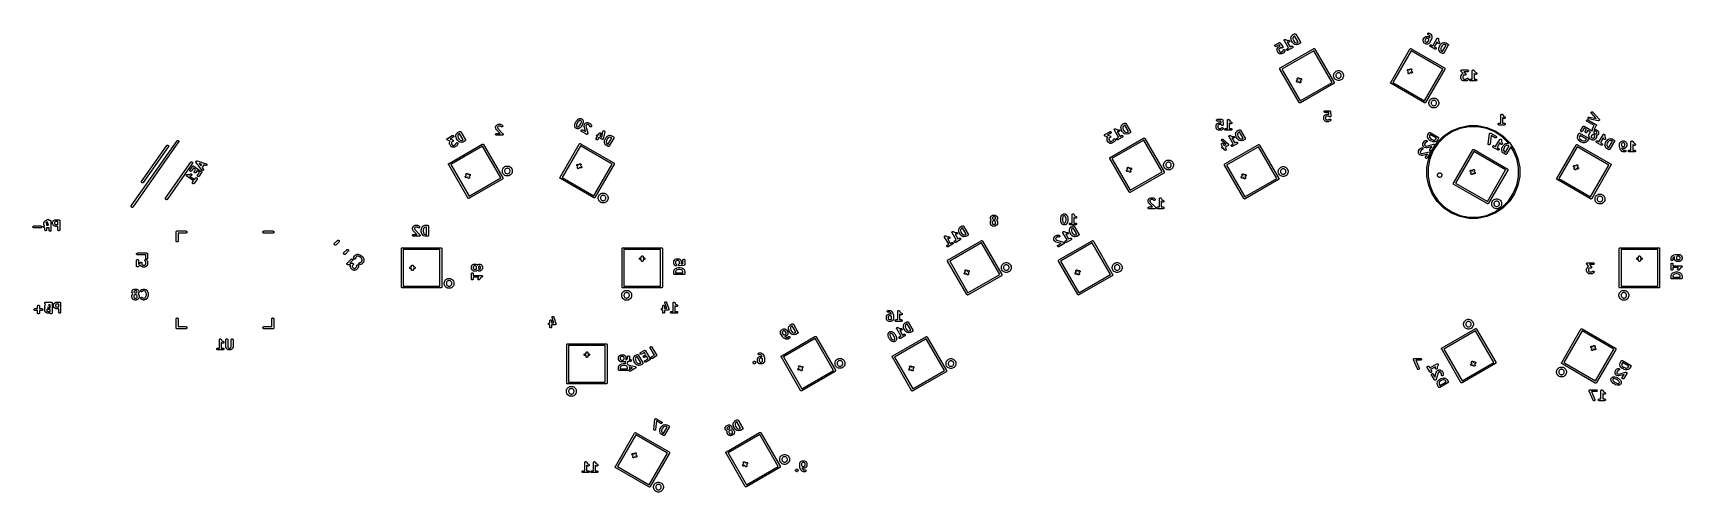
# Model space of a CAD drawing. Extents: x 4.04 to 7.58, y -4.58 to -3.6.
import ezdxf

# ---------------------------------------------------------------- set-up
doc = ezdxf.new("R2010")
doc.units = 0
doc.header["$MEASUREMENT"] = 0
doc.layers.add('BLACK', color=7, linetype='CONTINUOUS')

msp = doc.modelspace()

# ---------------------------------------------------------------- linework, layer by layer
at = {"layer": 'BLACK', "linetype": 'CONTINUOUS'}
for p, q in [((6.72833, -3.61134), (6.72837, -3.61113)), ((6.72834, -3.61152), (6.72833, -3.61134)), ((6.72833, -3.61134), (6.72833, -3.61134)), ((6.72833, -3.61134), (6.72833, -3.61134)), ((6.72834, -3.61172), (6.72834, -3.61152)), ((6.72838, -3.61192), (6.72834, -3.61172)), ((6.72834, -3.61172), (6.72834, -3.61172)), ((6.72834, -3.61172), (6.72834, -3.61172)), ((6.72837, -3.61113), (6.7284, -3.61096)), ((6.72842, -3.6121), (6.72838, -3.61192)), ((6.7284, -3.61096), (6.72847, -3.61078)), ((6.7284, -3.61096), (6.7284, -3.61096)), ((6.7284, -3.61096), (6.7284, -3.61096)), ((6.7285, -3.61228), (6.72842, -3.6121)), ((6.72842, -3.6121), (6.72842, -3.6121)), ((6.72842, -3.6121), (6.72842, -3.6121)), ((6.72847, -3.61078), (6.72854, -3.6106)), ((6.72858, -3.61245), (6.7285, -3.61228)), ((6.72854, -3.6106), (6.72864, -3.61045)), ((6.72854, -3.6106), (6.72854, -3.6106)), ((6.72854, -3.6106), (6.72854, -3.6106)), ((6.72859, -3.61247), (6.72858, -3.61245)), ((6.73745, -3.62781), (6.72859, -3.61247)), ((6.72864, -3.61045), (6.72874, -3.61028)), ((6.72874, -3.61028), (6.72887, -3.61015)), ((6.72874, -3.61028), (6.72874, -3.61028)), ((6.72874, -3.61028), (6.72874, -3.61028)), ((6.72887, -3.61015), (6.72901, -3.61)), ((6.72901, -3.61), (6.72915, -3.60989)), ((6.72901, -3.61), (6.72901, -3.61)), ((6.72901, -3.61), (6.72901, -3.61)), ((6.72915, -3.60989), (6.72932, -3.60978)), ((6.72932, -3.60978), (6.72949, -3.6097)), ((6.72932, -3.60978), (6.72932, -3.60978)), ((6.72932, -3.60978), (6.72932, -3.60978)), ((6.72949, -3.6097), (6.72967, -3.60962)), ((6.72967, -3.60962), (6.72986, -3.60958)), ((6.72967, -3.60962), (6.72967, -3.60962)), ((6.72967, -3.60962), (6.72967, -3.60962)), ((6.72986, -3.60958), (6.73004, -3.60953)), ((6.73004, -3.60953), (6.73005, -3.60953)), ((6.73005, -3.60953), (6.73005, -3.60953)), ((6.73005, -3.60953), (6.73023, -3.60953)), ((6.73023, -3.60953), (6.73043, -3.60952)), ((6.73043, -3.60952), (6.73043, -3.60952)), ((6.73043, -3.60952), (6.73061, -3.60955)), ((6.73043, -3.60952), (6.73043, -3.60952)), ((6.73061, -3.60955), (6.73081, -3.60959)), ((6.73081, -3.60959), (6.73081, -3.60959)), ((6.73081, -3.60959), (6.73081, -3.60959)), ((6.73081, -3.60959), (6.73099, -3.60966)), ((6.73099, -3.60966), (6.73117, -3.60972)), ((6.73117, -3.60972), (6.73402, -3.61113)), ((6.73402, -3.61113), (6.73609, -3.61169)), ((6.73609, -3.61169), (6.73786, -3.61158)), ((6.73786, -3.61158), (6.73789, -3.61158)), ((6.73789, -3.61158), (6.73827, -3.6116)), ((6.73827, -3.6116), (6.73864, -3.61169)), ((6.73864, -3.61169), (6.73899, -3.61186)), ((6.73916, -3.61512), (6.73884, -3.61532)), ((6.73899, -3.61186), (6.7393, -3.61209)), ((6.73945, -3.61486), (6.73916, -3.61512)), ((6.7393, -3.61209), (6.73956, -3.61237)), ((6.73967, -3.61455), (6.73945, -3.61486)), ((6.73956, -3.61237), (6.73976, -3.6127)), ((6.73983, -3.6142), (6.73967, -3.61455)), ((6.73976, -3.6127), (6.73989, -3.61306)), ((6.73993, -3.61383), (6.73983, -3.6142)), ((6.73989, -3.61306), (6.73994, -3.61344)), ((6.73994, -3.61344), (6.73993, -3.61383)), ((6.74272, -3.60651), (6.74273, -3.6064)), ((6.74272, -3.60654), (6.74272, -3.60651)), ((6.74285, -3.60863), (6.74272, -3.60654)), ((6.74273, -3.60629), (6.74274, -3.60621)), ((6.74273, -3.6064), (6.74273, -3.60629)), ((6.74274, -3.60613), (6.74277, -3.60602)), ((6.74274, -3.60621), (6.74274, -3.60613)), ((6.74277, -3.60602), (6.74279, -3.60591)), ((6.74279, -3.60591), (6.74347, -3.60335)), ((6.74285, -3.60864), (6.74285, -3.60863)), ((6.74285, -3.60865), (6.74285, -3.60864)), ((6.74288, -3.60883), (6.74285, -3.60865)), ((6.74291, -3.60901), (6.74288, -3.60883)), ((6.74291, -3.60902), (6.74291, -3.60901)), ((6.74292, -3.60903), (6.74291, -3.60902)), ((6.74292, -3.60906), (6.74292, -3.60903)), ((6.74399, -3.61277), (6.74292, -3.60906)), ((6.74347, -3.60335), (6.74348, -3.60333)), ((6.74348, -3.60333), (6.7435, -3.60327)), ((6.7435, -3.60327), (6.74352, -3.60322)), ((6.74352, -3.60322), (6.74357, -3.60309)), ((6.74357, -3.60309), (6.74362, -3.60297)), ((6.74362, -3.60297), (6.74365, -3.60292)), ((6.74365, -3.60292), (6.74368, -3.60287)), ((6.74368, -3.60287), (6.74376, -3.60276)), ((6.74376, -3.60276), (6.74383, -3.60265)), ((6.74383, -3.60265), (6.74387, -3.6026)), ((6.74387, -3.6026), (6.7439, -3.60256)), ((6.7439, -3.60256), (6.74587, -3.60034)), ((6.744, -3.61281), (6.74399, -3.61277)), ((6.74401, -3.61284), (6.744, -3.61281)), ((6.74407, -3.61298), (6.74401, -3.61284)), ((6.74413, -3.61313), (6.74407, -3.61298)), ((6.74415, -3.61316), (6.74413, -3.61313)), ((6.74416, -3.61319), (6.74415, -3.61316)), ((6.74417, -3.61322), (6.74416, -3.61319)), ((6.74558, -3.61565), (6.74417, -3.61322)), ((6.74587, -3.60034), (6.74589, -3.60032)), ((6.74589, -3.60032), (6.74597, -3.60024)), ((6.74597, -3.60024), (6.74605, -3.60016)), ((6.74605, -3.60016), (6.74611, -3.60012)), ((6.74611, -3.60012), (6.74617, -3.60006)), ((6.74617, -3.60006), (6.74627, -3.6)), ((6.74627, -3.6), (6.74636, -3.59994)), ((6.74636, -3.59994), (6.75042, -3.5976)), ((6.74716, -3.60482), (6.74667, -3.60662)), ((6.74667, -3.60662), (6.74677, -3.60818)), ((6.74677, -3.60818), (6.7477, -3.61146)), ((6.7486, -3.60319), (6.74716, -3.60482)), ((6.7477, -3.61146), (6.74887, -3.61347)), ((6.75068, -3.60199), (6.7486, -3.60319)), ((6.74887, -3.61347), (6.75124, -3.61592)), ((6.75042, -3.5976), (6.75043, -3.59759)), ((6.75043, -3.59759), (6.75044, -3.59758)), ((6.75043, -3.59759), (6.75043, -3.59759)), ((6.75043, -3.59759), (6.75043, -3.59759)), ((6.75044, -3.59758), (6.75061, -3.59751)), ((6.75061, -3.59751), (6.75078, -3.59743)), ((6.75855, -3.61563), (6.75068, -3.60199)), ((6.75078, -3.59743), (6.75079, -3.59743)), ((6.75079, -3.59743), (6.75097, -3.59739)), ((6.75079, -3.59743), (6.75079, -3.59743)), ((6.75097, -3.59739), (6.75115, -3.59735)), ((6.75115, -3.59735), (6.75116, -3.59735)), ((6.75116, -3.59735), (6.75117, -3.59735)), ((6.75117, -3.59735), (6.75135, -3.59734)), ((6.75135, -3.59734), (6.75154, -3.59734)), ((6.75154, -3.59734), (6.75155, -3.59734)), ((6.75155, -3.59734), (6.75155, -3.59734)), ((6.75155, -3.59734), (6.75173, -3.59737)), ((6.75173, -3.59737), (6.75192, -3.5974)), ((6.75192, -3.5974), (6.75192, -3.5974)), ((6.75192, -3.5974), (6.75193, -3.59741)), ((6.75193, -3.59741), (6.7521, -3.59747)), ((6.7521, -3.59747), (6.75228, -3.59754)), ((6.75228, -3.59754), (6.75228, -3.59754)), ((6.75228, -3.59754), (6.75229, -3.59754)), ((6.75229, -3.59754), (6.75244, -3.59764)), ((6.75244, -3.59764), (6.7526, -3.59774)), ((6.7526, -3.59774), (6.75261, -3.59775)), ((6.75261, -3.59775), (6.75261, -3.59775)), ((6.75261, -3.59775), (6.75274, -3.59787)), ((6.75274, -3.59787), (6.75288, -3.598)), ((6.75288, -3.598), (6.75289, -3.59801)), ((6.75289, -3.59801), (6.75289, -3.59801)), ((6.75289, -3.59801), (6.753, -3.59816)), ((6.753, -3.59816), (6.75311, -3.59832)), ((6.75311, -3.59832), (6.76295, -3.61536)), ((7.02684, -3.61264), (7.02696, -3.61055)), ((7.02684, -3.61275), (7.02684, -3.61264)), ((7.02684, -3.61286), (7.02684, -3.61275)), ((7.02685, -3.61294), (7.02684, -3.61286)), ((7.02685, -3.61302), (7.02685, -3.61294)), ((7.02688, -3.61313), (7.02685, -3.61302)), ((7.0269, -3.61324), (7.02688, -3.61313)), ((7.0269, -3.61327), (7.0269, -3.61324)), ((7.02725, -3.61455), (7.0269, -3.61327)), ((7.02696, -3.61055), (7.02697, -3.61052)), ((7.02697, -3.61052), (7.02698, -3.61046)), ((7.02698, -3.6104), (7.02701, -3.61027)), ((7.02698, -3.61046), (7.02698, -3.6104)), ((7.02701, -3.61027), (7.02703, -3.61014)), ((7.02703, -3.61014), (7.02705, -3.61009)), ((7.02705, -3.61009), (7.02707, -3.61003)), ((7.02707, -3.61003), (7.02712, -3.60991)), ((7.02712, -3.60991), (7.02717, -3.60978)), ((7.02717, -3.60978), (7.0272, -3.60973)), ((7.0272, -3.60973), (7.02722, -3.60968)), ((7.02722, -3.60968), (7.02957, -3.60562)), ((7.02728, -3.61465), (7.02725, -3.61455)), ((7.02731, -3.61476), (7.02728, -3.61465)), ((7.02735, -3.61483), (7.02731, -3.61476)), ((7.02738, -3.61491), (7.02735, -3.61483)), ((7.02744, -3.615), (7.02738, -3.61491)), ((7.02749, -3.6151), (7.02744, -3.615)), ((7.0275, -3.61512), (7.02749, -3.6151)), ((7.02866, -3.61687), (7.0275, -3.61512)), ((7.02957, -3.60562), (7.02958, -3.6056)), ((7.02958, -3.6056), (7.02962, -3.60555)), ((7.02962, -3.60555), (7.02964, -3.6055)), ((7.02964, -3.6055), (7.02973, -3.6054)), ((7.02973, -3.6054), (7.02981, -3.60529)), ((7.02981, -3.60529), (7.02985, -3.60525)), ((7.02985, -3.60525), (7.02989, -3.6052)), ((7.02989, -3.6052), (7.02999, -3.60512)), ((7.02999, -3.60512), (7.03009, -3.60503)), ((7.03009, -3.60503), (7.03014, -3.605)), ((7.03014, -3.605), (7.03019, -3.60496)), ((7.03019, -3.60496), (7.03194, -3.60381)), ((7.03087, -3.61125), (7.03079, -3.61256)), ((7.03079, -3.61256), (7.03097, -3.61322)), ((7.03275, -3.60799), (7.03087, -3.61125)), ((7.03097, -3.61322), (7.03169, -3.61431)), ((7.03169, -3.61431), (7.03413, -3.61572)), ((7.03194, -3.60381), (7.03196, -3.60379)), ((7.03196, -3.60379), (7.03206, -3.60374)), ((7.03206, -3.60374), (7.03215, -3.60368)), ((7.03215, -3.60368), (7.03223, -3.60366)), ((7.03223, -3.60366), (7.0323, -3.60362)), ((7.0323, -3.60362), (7.03241, -3.60359)), ((7.03241, -3.60359), (7.03251, -3.60355)), ((7.03251, -3.60355), (7.03379, -3.60321)), ((7.03384, -3.60727), (7.03275, -3.60799)), ((7.03379, -3.60321), (7.03382, -3.6032)), ((7.03382, -3.6032), (7.03393, -3.60318)), ((7.0345, -3.60709), (7.03384, -3.60727)), ((7.03393, -3.60318), (7.03404, -3.60316)), ((7.03404, -3.60316), (7.03412, -3.60315)), ((7.03412, -3.60315), (7.0342, -3.60314)), ((7.0342, -3.60314), (7.03431, -3.60315)), ((7.03431, -3.60315), (7.03442, -3.60314)), ((7.03442, -3.60314), (7.03651, -3.60327)), ((7.03581, -3.60717), (7.0345, -3.60709)), ((7.03826, -3.60858), (7.03581, -3.60717)), ((7.0361, -3.61563), (7.0372, -3.6149)), ((7.03651, -3.60327), (7.03654, -3.60327)), ((7.03654, -3.60327), (7.0366, -3.60328)), ((7.03656, -3.59791), (7.03657, -3.59753)), ((7.03661, -3.59829), (7.03656, -3.59791)), ((7.03657, -3.59753), (7.03666, -3.59715)), ((7.0366, -3.60328), (7.03665, -3.60328)), ((7.03675, -3.59865), (7.03661, -3.59829)), ((7.03665, -3.60328), (7.03679, -3.60331)), ((7.03666, -3.59715), (7.03682, -3.59681)), ((7.03694, -3.59898), (7.03675, -3.59865)), ((7.03679, -3.60331), (7.03692, -3.60334)), ((7.03682, -3.59681), (7.03705, -3.59649)), ((7.03692, -3.60334), (7.03697, -3.60336)), ((7.0372, -3.59926), (7.03694, -3.59898)), ((7.03697, -3.60336), (7.03703, -3.60337)), ((7.03703, -3.60337), (7.03715, -3.60343)), ((7.03705, -3.59649), (7.03733, -3.59623)), ((7.03715, -3.60343), (7.03728, -3.60347)), ((7.03751, -3.59949), (7.0372, -3.59926)), ((7.0372, -3.6149), (7.03908, -3.61165)), ((7.03728, -3.60347), (7.03733, -3.6035)), ((7.03733, -3.59623), (7.03766, -3.59603)), ((7.03733, -3.6035), (7.03738, -3.60353)), ((7.03738, -3.60353), (7.04063, -3.6054)), ((7.03754, -3.59951), (7.03751, -3.59949)), ((7.04038, -3.60115), (7.03754, -3.59951)), ((7.03766, -3.59603), (7.03802, -3.5959)), ((7.03802, -3.5959), (7.0384, -3.59584)), ((7.03898, -3.60968), (7.03826, -3.60858)), ((7.0384, -3.59584), (7.03878, -3.59585)), ((7.03878, -3.59585), (7.03915, -3.59594)), ((7.03916, -3.61034), (7.03898, -3.60968)), ((7.03908, -3.61165), (7.03916, -3.61034)), ((7.03915, -3.59594), (7.0395, -3.5961)), ((7.0395, -3.5961), (7.04275, -3.59797)), ((7.0411, -3.60224), (7.04038, -3.60115)), ((7.04413, -3.61078), (7.04038, -3.61727)), ((7.04063, -3.6054), (7.04065, -3.60542)), ((7.04065, -3.60542), (7.0407, -3.60545)), ((7.0407, -3.60545), (7.04075, -3.60548)), ((7.04075, -3.60548), (7.04085, -3.60557)), ((7.04085, -3.60557), (7.04096, -3.60565)), ((7.04096, -3.60565), (7.041, -3.60569)), ((7.041, -3.60569), (7.04104, -3.60572)), ((7.04104, -3.60572), (7.04113, -3.60583)), ((7.04131, -3.60303), (7.0411, -3.60224)), ((7.04113, -3.60583), (7.04122, -3.60593)), ((7.04122, -3.60593), (7.04125, -3.60598)), ((7.04125, -3.60598), (7.04128, -3.60602)), ((7.04128, -3.60602), (7.0414, -3.6062)), ((7.0415, -3.60586), (7.04131, -3.60303)), ((7.0414, -3.6062), (7.0415, -3.60586)), ((7.04275, -3.59797), (7.04278, -3.59799)), ((7.04278, -3.59799), (7.04282, -3.59802)), ((7.04282, -3.59802), (7.04287, -3.59805)), ((7.04287, -3.59805), (7.04298, -3.59813)), ((7.04298, -3.59813), (7.04308, -3.59821)), ((7.04308, -3.59821), (7.04312, -3.59826)), ((7.04312, -3.59826), (7.04317, -3.59829)), ((7.04317, -3.59829), (7.04325, -3.5984)), ((7.04325, -3.5984), (7.04334, -3.5985)), ((7.04334, -3.5985), (7.04337, -3.59855)), ((7.04337, -3.59855), (7.04341, -3.59859)), ((7.04341, -3.59859), (7.04457, -3.60034)), ((7.04414, -3.61075), (7.04413, -3.61078)), ((7.04416, -3.61072), (7.04414, -3.61075)), ((7.04422, -3.61057), (7.04416, -3.61072)), ((7.04428, -3.61043), (7.04422, -3.61057)), ((7.04429, -3.61039), (7.04428, -3.61043)), ((7.04431, -3.61036), (7.04429, -3.61039)), ((7.04538, -3.60662), (7.04431, -3.61034)), ((7.04431, -3.61034), (7.04431, -3.61036)), ((7.04457, -3.60034), (7.04458, -3.60036)), ((7.04458, -3.60036), (7.04463, -3.60046)), ((7.04463, -3.60046), (7.04469, -3.60056)), ((7.04469, -3.60056), (7.04472, -3.60063)), ((7.04472, -3.60063), (7.04475, -3.60071)), ((7.04475, -3.60071), (7.04479, -3.60081)), ((7.04479, -3.60081), (7.04482, -3.60092)), ((7.04482, -3.60092), (7.04517, -3.6022)), ((7.04517, -3.6022), (7.04517, -3.6022)), ((7.04517, -3.6022), (7.04517, -3.6022)), ((7.04517, -3.6022), (7.04517, -3.6022)), ((7.04517, -3.6022), (7.04517, -3.60222)), ((7.04517, -3.60222), (7.0452, -3.6024)), ((7.0452, -3.6024), (7.04523, -3.60258)), ((7.04523, -3.60258), (7.04545, -3.60595)), ((7.0454, -3.60649), (7.04538, -3.60662)), ((7.04543, -3.60636), (7.0454, -3.60649)), ((7.04544, -3.60624), (7.04543, -3.6063)), ((7.04543, -3.6063), (7.04543, -3.60636)), ((7.04545, -3.60598), (7.04544, -3.60611)), ((7.04544, -3.60611), (7.04544, -3.60624)), ((7.04545, -3.60595), (7.04545, -3.60598)), ((7.04744, -3.62341), (7.0563, -3.60807)), ((7.05686, -3.61496), (7.05085, -3.62538)), ((7.0563, -3.60807), (7.05631, -3.60804)), ((7.05631, -3.60804), (7.05643, -3.60789)), ((7.05643, -3.60789), (7.05654, -3.60774)), ((7.05654, -3.60773), (7.05668, -3.60761)), ((7.05654, -3.60774), (7.05654, -3.60773)), ((7.05654, -3.60773), (7.05654, -3.60773)), ((7.05668, -3.60761), (7.05682, -3.60748)), ((7.05682, -3.60747), (7.057, -3.60737)), ((7.05682, -3.60748), (7.05682, -3.60747)), ((7.05682, -3.60747), (7.05682, -3.60747)), ((7.05701, -3.61549), (7.05686, -3.61496)), ((7.057, -3.60737), (7.05715, -3.60728)), ((7.05715, -3.60727), (7.05734, -3.60721)), ((7.05715, -3.60728), (7.05715, -3.60727)), ((7.05715, -3.60728), (7.05715, -3.60728)), ((7.05734, -3.60721), (7.05751, -3.60714)), ((7.05751, -3.60714), (7.0577, -3.60711)), ((7.05751, -3.60714), (7.05751, -3.60714)), ((7.05751, -3.60714), (7.05751, -3.60714)), ((7.0577, -3.60711), (7.05789, -3.60708)), ((7.05789, -3.60708), (7.05789, -3.60708)), ((7.05789, -3.60708), (7.05789, -3.60708)), ((7.05789, -3.60708), (7.05807, -3.60709)), ((7.05807, -3.60709), (7.05827, -3.6071)), ((7.05827, -3.6071), (7.05828, -3.6071)), ((7.05828, -3.6071), (7.05828, -3.6071)), ((7.05828, -3.6071), (7.05845, -3.60714)), ((7.05845, -3.60714), (7.05865, -3.60719)), ((7.05865, -3.60719), (7.05865, -3.60719)), ((7.05865, -3.60719), (7.05865, -3.60719)), ((7.05865, -3.60719), (7.05882, -3.60727)), ((7.05882, -3.60727), (7.059, -3.60735)), ((7.059, -3.60735), (7.059, -3.60735)), ((7.059, -3.60735), (7.059, -3.60735)), ((7.059, -3.60735), (7.05915, -3.60746)), ((7.05915, -3.60746), (7.05931, -3.60758)), ((7.05931, -3.60758), (7.05931, -3.60758)), ((7.05931, -3.60758), (7.05931, -3.60758)), ((7.05931, -3.60758), (7.05942, -3.6077)), ((7.05942, -3.6077), (7.05957, -3.60786)), ((7.05957, -3.60786), (7.05957, -3.60786)), ((7.05957, -3.60786), (7.05957, -3.60786)), ((7.05957, -3.60786), (7.05966, -3.608)), ((7.05966, -3.608), (7.05977, -3.60818)), ((7.05977, -3.60818), (7.05977, -3.60819)), ((7.05977, -3.60819), (7.05977, -3.60819)), ((7.05977, -3.60819), (7.05984, -3.60837)), ((7.05984, -3.60837), (7.05991, -3.60854)), ((7.05991, -3.60854), (7.05991, -3.60855)), ((7.05991, -3.60855), (7.05991, -3.60855)), ((7.05991, -3.60855), (7.05994, -3.60874)), ((7.05994, -3.60874), (7.05997, -3.60892)), ((7.05997, -3.60892), (7.06017, -3.6121)), ((7.06017, -3.6121), (7.06073, -3.61417)), ((7.06073, -3.61417), (7.06171, -3.61565)), ((6.70804, -3.62307), (6.7081, -3.62269)), ((6.70805, -3.62345), (6.70804, -3.62307)), ((6.70813, -3.62383), (6.70805, -3.62345)), ((6.7081, -3.62269), (6.70824, -3.62233)), ((6.70829, -3.62418), (6.70813, -3.62383)), ((6.70824, -3.62233), (6.70844, -3.622)), ((6.70851, -3.62449), (6.70829, -3.62418)), ((6.70844, -3.622), (6.7087, -3.62172)), ((6.70879, -3.62476), (6.70851, -3.62449)), ((6.7087, -3.62172), (6.70902, -3.6215)), ((6.70911, -3.62496), (6.70879, -3.62476)), ((6.70902, -3.6215), (6.71713, -3.61681)), ((6.70947, -3.6251), (6.70911, -3.62496)), ((6.70985, -3.62517), (6.70947, -3.6251)), ((6.71023, -3.62516), (6.70985, -3.62517)), ((6.71061, -3.62508), (6.71023, -3.62516)), ((6.71096, -3.62492), (6.71061, -3.62508)), ((6.71098, -3.62491), (6.71096, -3.62492)), ((6.71756, -3.62111), (6.71098, -3.62491)), ((6.71272, -3.63119), (6.71274, -3.63111)), ((6.71273, -3.6313), (6.71272, -3.63119)), ((6.71272, -3.63141), (6.71273, -3.6313)), ((6.71272, -3.63144), (6.71272, -3.63141)), ((6.71285, -3.63353), (6.71272, -3.63144)), ((6.71274, -3.63103), (6.71277, -3.63092)), ((6.71274, -3.63111), (6.71274, -3.63103)), ((6.71277, -3.63092), (6.71279, -3.63081)), ((6.71279, -3.63081), (6.71313, -3.62953)), ((6.71286, -3.63359), (6.71285, -3.63353)), ((6.71286, -3.63365), (6.71286, -3.63359)), ((6.71289, -3.63378), (6.71286, -3.63365)), ((6.71291, -3.63391), (6.71289, -3.63378)), ((6.71293, -3.63397), (6.71291, -3.63391)), ((6.71294, -3.63402), (6.71293, -3.63397)), ((6.71299, -3.63415), (6.71294, -3.63402)), ((6.71304, -3.63427), (6.71299, -3.63415)), ((6.71307, -3.63432), (6.71304, -3.63427)), ((6.71309, -3.63438), (6.71307, -3.63432)), ((6.71311, -3.6344), (6.71309, -3.63438)), ((6.71545, -3.63846), (6.71311, -3.6344)), ((6.71313, -3.62953), (6.71314, -3.62951)), ((6.71314, -3.62951), (6.71318, -3.6294)), ((6.71318, -3.6294), (6.71321, -3.6293)), ((6.71321, -3.6293), (6.71325, -3.62922)), ((6.71325, -3.62922), (6.71328, -3.62915)), ((6.71328, -3.62915), (6.71334, -3.62906)), ((6.71334, -3.62906), (6.71339, -3.62896)), ((6.71339, -3.62896), (6.71454, -3.62721)), ((6.71454, -3.62721), (6.71456, -3.62719)), ((6.71456, -3.62719), (6.71459, -3.62714)), ((6.71459, -3.62714), (6.71462, -3.62709)), ((6.71462, -3.62709), (6.71472, -3.62699)), ((6.71472, -3.62699), (6.7148, -3.62689)), ((6.7148, -3.62689), (6.71485, -3.62685)), ((6.71485, -3.62685), (6.71489, -3.62681)), ((6.71489, -3.62681), (6.715, -3.62673)), ((6.715, -3.62673), (6.7151, -3.62665)), ((6.7151, -3.62665), (6.71515, -3.62662)), ((6.71515, -3.62662), (6.7152, -3.62659)), ((6.7152, -3.62659), (6.71926, -3.62424)), ((6.71548, -3.63851), (6.71545, -3.63846)), ((6.71551, -3.63856), (6.71548, -3.63851)), ((6.7156, -3.63866), (6.71551, -3.63856)), ((6.71567, -3.63877), (6.7156, -3.63866)), ((6.71572, -3.63881), (6.71567, -3.63877)), ((6.71575, -3.63886), (6.71572, -3.63881)), ((6.71586, -3.63894), (6.71575, -3.63886)), ((6.71595, -3.63903), (6.71586, -3.63894)), ((6.716, -3.63906), (6.71595, -3.63903)), ((6.71605, -3.6391), (6.716, -3.63906)), ((6.71607, -3.63912), (6.71605, -3.6391)), ((6.71782, -3.64027), (6.71607, -3.63912)), ((6.71685, -3.63086), (6.71667, -3.63152)), ((6.71667, -3.63152), (6.71675, -3.63283)), ((6.71675, -3.63283), (6.71863, -3.63609)), ((6.71757, -3.62977), (6.71685, -3.63086)), ((6.71713, -3.61681), (6.71716, -3.6168)), ((6.71716, -3.6168), (6.71724, -3.61676)), ((6.71724, -3.61676), (6.71731, -3.61672)), ((6.71731, -3.61672), (6.71741, -3.61669)), ((6.71741, -3.61669), (6.71751, -3.61665)), ((6.71751, -3.61665), (6.71759, -3.61663)), ((6.71968, -3.62407), (6.71756, -3.62111)), ((6.72083, -3.62789), (6.71757, -3.62977)), ((6.71759, -3.61663), (6.71768, -3.6166)), ((6.71768, -3.6166), (6.71778, -3.61659)), ((6.71778, -3.61659), (6.71788, -3.61656)), ((6.71792, -3.64032), (6.71782, -3.64027)), ((6.71788, -3.61656), (6.71797, -3.61656)), ((6.71801, -3.64038), (6.71792, -3.64032)), ((6.71797, -3.61656), (6.71806, -3.61655)), ((6.71809, -3.64041), (6.71801, -3.64038)), ((6.71806, -3.61655), (6.71816, -3.61656)), ((6.71816, -3.64045), (6.71809, -3.64041)), ((6.71816, -3.61656), (6.71827, -3.61655)), ((6.71827, -3.64048), (6.71816, -3.64045)), ((6.71827, -3.61655), (6.71835, -3.61657)), ((6.71837, -3.64052), (6.71827, -3.64048)), ((6.71835, -3.61657), (6.71844, -3.61658)), ((6.7184, -3.64053), (6.71837, -3.64052)), ((6.71968, -3.64087), (6.7184, -3.64053)), ((6.71844, -3.61658), (6.71854, -3.6166)), ((6.71854, -3.6166), (6.71865, -3.61662)), ((6.71863, -3.63609), (6.71972, -3.63681)), ((6.71865, -3.61662), (6.71873, -3.61665)), ((6.71873, -3.61665), (6.71881, -3.61668)), ((6.71881, -3.61668), (6.71891, -3.61672)), ((6.71891, -3.61672), (6.71901, -3.61676)), ((6.71901, -3.61676), (6.71908, -3.61681)), ((6.71908, -3.61681), (6.71916, -3.61685)), ((6.71916, -3.61685), (6.71924, -3.61691)), ((6.71924, -3.61691), (6.71933, -3.61697)), ((6.71926, -3.62424), (6.71928, -3.62423)), ((6.71928, -3.62423), (6.71934, -3.62421)), ((6.71933, -3.61697), (6.71939, -3.61703)), ((6.71934, -3.62421), (6.71939, -3.62418)), ((6.71939, -3.61703), (6.71946, -3.61708)), ((6.71939, -3.62418), (6.71951, -3.62413)), ((6.71946, -3.61708), (6.71953, -3.61716)), ((6.71951, -3.62413), (6.71964, -3.62408)), ((6.71953, -3.61716), (6.71961, -3.61723)), ((6.71961, -3.61723), (6.71966, -3.6173)), ((6.71964, -3.62408), (6.71968, -3.62407)), ((6.71966, -3.6173), (6.71972, -3.61737)), ((6.71978, -3.64089), (6.71968, -3.64087)), ((6.71972, -3.61737), (6.72521, -3.62502)), ((6.71972, -3.63681), (6.72039, -3.63699)), ((6.71989, -3.64092), (6.71978, -3.64089)), ((6.71979, -3.67091), (6.79123, -3.62967)), ((6.71997, -3.64092), (6.71989, -3.64092)), ((6.72005, -3.64094), (6.71997, -3.64092)), ((6.72017, -3.64093), (6.72005, -3.64094)), ((6.72028, -3.64094), (6.72017, -3.64093)), ((6.7203, -3.64094), (6.72028, -3.64094)), ((6.7224, -3.64081), (6.7203, -3.64094)), ((6.72039, -3.63699), (6.7217, -3.63691)), ((6.72213, -3.62781), (6.72083, -3.62789)), ((6.7217, -3.63691), (6.72495, -3.63503)), ((6.72311, -3.62807), (6.72213, -3.62781)), ((6.72245, -3.6408), (6.7224, -3.64081)), ((6.72251, -3.6408), (6.72245, -3.6408)), ((6.72264, -3.64077), (6.72251, -3.6408)), ((6.72278, -3.64075), (6.72264, -3.64077)), ((6.72283, -3.64073), (6.72278, -3.64075)), ((6.72289, -3.64072), (6.72283, -3.64073)), ((6.72301, -3.64066), (6.72289, -3.64072)), ((6.72314, -3.64062), (6.72301, -3.64066)), ((6.7232, -3.62808), (6.72311, -3.62807)), ((6.72318, -3.64059), (6.72314, -3.64062)), ((6.72324, -3.64056), (6.72318, -3.64059)), ((6.72329, -3.62811), (6.7232, -3.62808)), ((6.72326, -3.64055), (6.72324, -3.64056)), ((6.72732, -3.63821), (6.72326, -3.64055)), ((6.72339, -3.62812), (6.72329, -3.62811)), ((6.79158, -3.63401), (6.72338, -3.67338)), ((6.72349, -3.62813), (6.72339, -3.62812)), ((6.72358, -3.62813), (6.72349, -3.62813)), ((6.72368, -3.62813), (6.72358, -3.62813)), ((6.72377, -3.62812), (6.72368, -3.62813)), ((6.72387, -3.62812), (6.72377, -3.62812)), ((6.72396, -3.6281), (6.72387, -3.62812)), ((6.72406, -3.62809), (6.72396, -3.6281)), ((6.72415, -3.62805), (6.72406, -3.62809)), ((6.72424, -3.62803), (6.72415, -3.62805)), ((6.72433, -3.62799), (6.72424, -3.62803)), ((6.72442, -3.62796), (6.72433, -3.62799)), ((6.72451, -3.62792), (6.72442, -3.62796)), ((6.72459, -3.62788), (6.72451, -3.62792)), ((6.72467, -3.62782), (6.72459, -3.62788)), ((6.72475, -3.62777), (6.72467, -3.62782)), ((6.72483, -3.62771), (6.72475, -3.62777)), ((6.72491, -3.62765), (6.72483, -3.62771)), ((6.72497, -3.62758), (6.72491, -3.62765)), ((6.72495, -3.63503), (6.72567, -3.63394)), ((6.72504, -3.62752), (6.72497, -3.62758)), ((6.7251, -3.62744), (6.72504, -3.62752)), ((6.72517, -3.62737), (6.7251, -3.62744)), ((6.72522, -3.62729), (6.72517, -3.62737)), ((6.72521, -3.62502), (6.72523, -3.62504)), ((6.72528, -3.62722), (6.72522, -3.62729)), ((6.72523, -3.62504), (6.72528, -3.62512)), ((6.72528, -3.62512), (6.72533, -3.6252)), ((6.72532, -3.62713), (6.72528, -3.62722)), ((6.72538, -3.62705), (6.72532, -3.62713)), ((6.72533, -3.6252), (6.72537, -3.62529)), ((6.72537, -3.62529), (6.72542, -3.62538)), ((6.72541, -3.62696), (6.72538, -3.62705)), ((6.72545, -3.62688), (6.72541, -3.62696)), ((6.72542, -3.62538), (6.72545, -3.62547)), ((6.72545, -3.62547), (6.72549, -3.62555)), ((6.72548, -3.62678), (6.72545, -3.62688)), ((6.72551, -3.62669), (6.72548, -3.62678)), ((6.72549, -3.62555), (6.72551, -3.62565)), ((6.72551, -3.62565), (6.72554, -3.62574)), ((6.72553, -3.6266), (6.72551, -3.62669)), ((6.72556, -3.6265), (6.72553, -3.6266)), ((6.72554, -3.62574), (6.72555, -3.62583)), ((6.72555, -3.62583), (6.72557, -3.62593)), ((6.72558, -3.62631), (6.72556, -3.62641)), ((6.72556, -3.62641), (6.72556, -3.6265)), ((6.72557, -3.62593), (6.72557, -3.62602)), ((6.72557, -3.62602), (6.72558, -3.62612)), ((6.72558, -3.62612), (6.72558, -3.62622)), ((6.72558, -3.62622), (6.72558, -3.62631)), ((6.72567, -3.63394), (6.72593, -3.63296)), ((6.72593, -3.63296), (6.72594, -3.63294)), ((6.72594, -3.63294), (6.72608, -3.63258)), ((6.72608, -3.63258), (6.72629, -3.63226)), ((6.72629, -3.63226), (6.72655, -3.63198)), ((6.72655, -3.63198), (6.72687, -3.63176)), ((6.72687, -3.63176), (6.72722, -3.6316)), ((6.72722, -3.6316), (6.72759, -3.63152)), ((6.72737, -3.63817), (6.72732, -3.63821)), ((6.72742, -3.63815), (6.72737, -3.63817)), ((6.72752, -3.63806), (6.72742, -3.63815)), ((6.72763, -3.63798), (6.72752, -3.63806)), ((6.72759, -3.63152), (6.72798, -3.63151)), ((6.72767, -3.63794), (6.72763, -3.63798)), ((6.72772, -3.63791), (6.72767, -3.63794)), ((6.7278, -3.6378), (6.72772, -3.63791)), ((6.7279, -3.6377), (6.7278, -3.6378)), ((6.72793, -3.63765), (6.7279, -3.6377)), ((6.72796, -3.63761), (6.72793, -3.63765)), ((6.72798, -3.63759), (6.72796, -3.63761)), ((6.72798, -3.63151), (6.72836, -3.63158)), ((6.72913, -3.63584), (6.72798, -3.63759)), ((6.72836, -3.63158), (6.72872, -3.63171)), ((6.72872, -3.63171), (6.72904, -3.63192)), ((6.72904, -3.63192), (6.72932, -3.63218)), ((6.72919, -3.63574), (6.72913, -3.63584)), ((6.72925, -3.63565), (6.72919, -3.63574)), ((6.72928, -3.63557), (6.72925, -3.63565)), ((6.72931, -3.6355), (6.72928, -3.63557)), ((6.72935, -3.63539), (6.72931, -3.6355)), ((6.72932, -3.63218), (6.72954, -3.63249)), ((6.72939, -3.63529), (6.72935, -3.63539)), ((6.72974, -3.63398), (6.72939, -3.63526)), ((6.72939, -3.63526), (6.72939, -3.63529)), ((6.72954, -3.63249), (6.7297, -3.63285)), ((6.7297, -3.63285), (6.72979, -3.63322)), ((6.7298, -3.6336), (6.72974, -3.63398)), ((6.72979, -3.63322), (6.7298, -3.6336)), ((6.7333, -3.63121), (6.73337, -3.63083)), ((6.73331, -3.63159), (6.7333, -3.63121)), ((6.7334, -3.63197), (6.73331, -3.63159)), ((6.73337, -3.63083), (6.7335, -3.63047)), ((6.73355, -3.63232), (6.7334, -3.63197)), ((6.7335, -3.63047), (6.73371, -3.63015)), ((6.73378, -3.63263), (6.73355, -3.63232)), ((6.73371, -3.63015), (6.73397, -3.62987)), ((6.73405, -3.6329), (6.73378, -3.63263)), ((6.73397, -3.62987), (6.73428, -3.62964)), ((6.73438, -3.6331), (6.73405, -3.6329)), ((6.73428, -3.62964), (6.73745, -3.62781)), ((6.73474, -3.63324), (6.73438, -3.6331)), ((6.73512, -3.63331), (6.73474, -3.63324)), ((6.73538, -3.61557), (6.73484, -3.61543)), ((6.73484, -3.61543), (6.74086, -3.62585)), ((6.7355, -3.6333), (6.73512, -3.63331)), ((6.73548, -3.61559), (6.73538, -3.61557)), ((6.73559, -3.61562), (6.73548, -3.61559)), ((6.73587, -3.63322), (6.7355, -3.6333)), ((6.73567, -3.61562), (6.73559, -3.61562)), ((6.73575, -3.61564), (6.73567, -3.61562)), ((6.73587, -3.61563), (6.73575, -3.61564)), ((6.73598, -3.61564), (6.73587, -3.61563)), ((6.73623, -3.63307), (6.73587, -3.63322)), ((6.736, -3.61564), (6.73598, -3.61564)), ((6.7381, -3.61551), (6.736, -3.61564)), ((6.73625, -3.63305), (6.73623, -3.63307)), ((6.74599, -3.62743), (6.73625, -3.63305)), ((6.73847, -3.61545), (6.7381, -3.61551)), ((6.73884, -3.61532), (6.73847, -3.61545)), ((6.74086, -3.62585), (6.74402, -3.62402)), ((6.74402, -3.62402), (6.74405, -3.624)), ((6.74405, -3.624), (6.7444, -3.62385)), ((6.7444, -3.62385), (6.74477, -3.62377)), ((6.74477, -3.62377), (6.74516, -3.62376)), ((6.74516, -3.62376), (6.74554, -3.62383)), ((6.74554, -3.62383), (6.7459, -3.62397)), ((6.7456, -3.61568), (6.74558, -3.61565)), ((6.74562, -3.61571), (6.7456, -3.61568)), ((6.74571, -3.61584), (6.74562, -3.61571)), ((6.7458, -3.61596), (6.74571, -3.61584)), ((6.74583, -3.61599), (6.7458, -3.61596)), ((6.74585, -3.61602), (6.74583, -3.61599)), ((6.74587, -3.61604), (6.74585, -3.61602)), ((6.74856, -3.61881), (6.74587, -3.61604)), ((6.7459, -3.62397), (6.74622, -3.62417)), ((6.7463, -3.6272), (6.74599, -3.62743)), ((6.74622, -3.62417), (6.7465, -3.62444)), ((6.74657, -3.62692), (6.7463, -3.6272)), ((6.7465, -3.62444), (6.74672, -3.62475)), ((6.74677, -3.6266), (6.74657, -3.62692)), ((6.74672, -3.62475), (6.74688, -3.6251)), ((6.74691, -3.62624), (6.74677, -3.6266)), ((6.74688, -3.6251), (6.74696, -3.62548)), ((6.74697, -3.62586), (6.74691, -3.62624)), ((6.74696, -3.62548), (6.74697, -3.62586)), ((6.74856, -3.61882), (6.74856, -3.61881)), ((6.74857, -3.61883), (6.74856, -3.61882)), ((6.74871, -3.61894), (6.74857, -3.61883)), ((6.74885, -3.61906), (6.74871, -3.61894)), ((6.74886, -3.61907), (6.74885, -3.61906)), ((6.74889, -3.61909), (6.74886, -3.61907)), ((6.74886, -3.61907), (6.74886, -3.61907)), ((6.75064, -3.62024), (6.74889, -3.61909)), ((6.75073, -3.62029), (6.75064, -3.62024)), ((6.75083, -3.62035), (6.75073, -3.62029)), ((6.7509, -3.62038), (6.75083, -3.62035)), ((6.75097, -3.62042), (6.7509, -3.62038)), ((6.75108, -3.62045), (6.75097, -3.62042)), ((6.75118, -3.62049), (6.75108, -3.62045)), ((6.75121, -3.6205), (6.75118, -3.62049)), ((6.75377, -3.62119), (6.75121, -3.6205)), ((6.75124, -3.61592), (6.75254, -3.61678)), ((6.75254, -3.61678), (6.75434, -3.61726)), ((6.75383, -3.6212), (6.75377, -3.62119)), ((6.75388, -3.62121), (6.75383, -3.6212)), ((6.75402, -3.62123), (6.75388, -3.62121)), ((6.75415, -3.62125), (6.75402, -3.62123)), ((6.75421, -3.62125), (6.75415, -3.62125)), ((6.75427, -3.62126), (6.75421, -3.62125)), ((6.7544, -3.62124), (6.75427, -3.62126)), ((6.75434, -3.61726), (6.75648, -3.61683)), ((6.75453, -3.62124), (6.7544, -3.62124)), ((6.75459, -3.62123), (6.75453, -3.62124)), ((6.75465, -3.62122), (6.75459, -3.62123)), ((6.75468, -3.62122), (6.75465, -3.62122)), ((6.75758, -3.62062), (6.75468, -3.62122)), ((6.75648, -3.61683), (6.75855, -3.61563)), ((6.75769, -3.62059), (6.75758, -3.62062)), ((6.75779, -3.62056), (6.75769, -3.62059)), ((6.75787, -3.62053), (6.75779, -3.62056)), ((6.75795, -3.62051), (6.75787, -3.62053)), ((6.75804, -3.62046), (6.75795, -3.62051)), ((6.75815, -3.62041), (6.75804, -3.62046)), ((6.75817, -3.6204), (6.75815, -3.62041)), ((6.76223, -3.61805), (6.75817, -3.6204)), ((6.76238, -3.61794), (6.76223, -3.61805)), ((6.76253, -3.61784), (6.76238, -3.61794)), ((6.76254, -3.61783), (6.76253, -3.61783)), ((6.76253, -3.61783), (6.76253, -3.61784)), ((6.76267, -3.61769), (6.76254, -3.61783)), ((6.7628, -3.61756), (6.76267, -3.61769)), ((6.7629, -3.61739), (6.7628, -3.61755)), ((6.7628, -3.61755), (6.7628, -3.61756)), ((6.7628, -3.61756), (6.7628, -3.61756)), ((6.763, -3.61724), (6.7629, -3.61739)), ((6.76295, -3.61536), (6.76296, -3.61538)), ((6.76296, -3.61538), (6.76296, -3.61538)), ((6.76296, -3.61538), (6.76296, -3.61538)), ((6.76296, -3.61538), (6.76296, -3.61539)), ((6.76296, -3.61539), (6.76304, -3.61556)), ((6.76301, -3.61722), (6.763, -3.61723)), ((6.763, -3.61723), (6.763, -3.61724)), ((6.76307, -3.61705), (6.76301, -3.61722)), ((6.76304, -3.61556), (6.76311, -3.61573)), ((6.76314, -3.61688), (6.76307, -3.61705)), ((6.76311, -3.61573), (6.76311, -3.61573)), ((6.76311, -3.61573), (6.76312, -3.61574)), ((6.76312, -3.61574), (6.76316, -3.61592)), ((6.76317, -3.61668), (6.76314, -3.61687)), ((6.76314, -3.61687), (6.76314, -3.61687)), ((6.76314, -3.61687), (6.76314, -3.61688)), ((6.76316, -3.61592), (6.7632, -3.6161)), ((6.76321, -3.6165), (6.76317, -3.61668)), ((6.7632, -3.6161), (6.7632, -3.61611)), ((6.7632, -3.61611), (6.7632, -3.61612)), ((6.7632, -3.61612), (6.7632, -3.6163)), ((6.7632, -3.6163), (6.76321, -3.61649)), ((6.76321, -3.61649), (6.76321, -3.61649)), ((6.76321, -3.61649), (6.76321, -3.6165)), ((6.79123, -3.62967), (6.79131, -3.62961)), ((6.79131, -3.62961), (6.7914, -3.62957)), ((6.7914, -3.62957), (6.79166, -3.62945)), ((6.7914, -3.62957), (6.7914, -3.62957)), ((6.83095, -3.70221), (6.79158, -3.63401)), ((6.79166, -3.62945), (6.79204, -3.62936)), ((6.79204, -3.62936), (6.79243, -3.62935)), ((6.79243, -3.62935), (6.79281, -3.62942)), ((6.79281, -3.62942), (6.79317, -3.62955)), ((6.79317, -3.62955), (6.7935, -3.62976)), ((6.7935, -3.62976), (6.79378, -3.63002)), ((6.79378, -3.63002), (6.79387, -3.63014)), ((6.79387, -3.63014), (6.79401, -3.63034)), ((6.79401, -3.63034), (6.79405, -3.63042)), ((6.79405, -3.63042), (6.83529, -3.70186)), ((6.95723, -3.70186), (6.99847, -3.63042)), ((7.00094, -3.63401), (6.96157, -3.70221)), ((6.99847, -3.63042), (6.99851, -3.63034)), ((6.99851, -3.63034), (6.99857, -3.63026)), ((6.99857, -3.63026), (6.99874, -3.63002)), ((6.99857, -3.63026), (6.99857, -3.63026)), ((6.99874, -3.63002), (6.99902, -3.62976)), ((6.99902, -3.62976), (6.99935, -3.62955)), ((6.99935, -3.62955), (6.99971, -3.62942)), ((6.99971, -3.62942), (7.00009, -3.62935)), ((7.00009, -3.62935), (7.00009, -3.62935)), ((7.00009, -3.62935), (7.00024, -3.62936)), ((7.00024, -3.62936), (7.00048, -3.62936)), ((7.00048, -3.62936), (7.00086, -3.62945)), ((7.00086, -3.62945), (7.00121, -3.62961)), ((7.06913, -3.67338), (7.00094, -3.63401)), ((7.00121, -3.62961), (7.00129, -3.62967)), ((7.00129, -3.62967), (7.07273, -3.67091)), ((7.0287, -3.61692), (7.02866, -3.61687)), ((7.02873, -3.61697), (7.0287, -3.61692)), ((7.02882, -3.61707), (7.02873, -3.61697)), ((7.0289, -3.61717), (7.02882, -3.61707)), ((7.02895, -3.61721), (7.0289, -3.61717)), ((7.02898, -3.61725), (7.02895, -3.61721)), ((7.02909, -3.61733), (7.02898, -3.61725)), ((7.0292, -3.61742), (7.02909, -3.61733)), ((7.02925, -3.61744), (7.0292, -3.61742)), ((7.02929, -3.61748), (7.02925, -3.61744)), ((7.02932, -3.61749), (7.02929, -3.61748)), ((7.03256, -3.61937), (7.02932, -3.61749)), ((7.03262, -3.61939), (7.03256, -3.61937)), ((7.03267, -3.61942), (7.03262, -3.61939)), ((7.03279, -3.61947), (7.03267, -3.61942)), ((7.03291, -3.61952), (7.03279, -3.61947)), ((7.03297, -3.61954), (7.03291, -3.61952)), ((7.03302, -3.61956), (7.03297, -3.61954)), ((7.03316, -3.61958), (7.03302, -3.61956)), ((7.03329, -3.61961), (7.03316, -3.61958)), ((7.03335, -3.61961), (7.03329, -3.61961)), ((7.0334, -3.61962), (7.03335, -3.61961)), ((7.03343, -3.61963), (7.0334, -3.61962)), ((7.03552, -3.61975), (7.03343, -3.61963)), ((7.03413, -3.61572), (7.03544, -3.6158)), ((7.03544, -3.6158), (7.0361, -3.61563)), ((7.03563, -3.61975), (7.03552, -3.61975)), ((7.03574, -3.61975), (7.03563, -3.61975)), ((7.03582, -3.61974), (7.03574, -3.61975)), ((7.03591, -3.61974), (7.03582, -3.61974)), ((7.03601, -3.61971), (7.03591, -3.61974)), ((7.03612, -3.6197), (7.03601, -3.61971)), ((7.03615, -3.61969), (7.03612, -3.6197)), ((7.03743, -3.61935), (7.03615, -3.61969)), ((7.03753, -3.61931), (7.03743, -3.61935)), ((7.03764, -3.61928), (7.03753, -3.61931)), ((7.03771, -3.61924), (7.03764, -3.61928)), ((7.03779, -3.61921), (7.03771, -3.61924)), ((7.03788, -3.61915), (7.03779, -3.61921)), ((7.03798, -3.6191), (7.03788, -3.61915)), ((7.03801, -3.61909), (7.03798, -3.6191)), ((7.03976, -3.61793), (7.03801, -3.61909)), ((7.0398, -3.6179), (7.03976, -3.61793)), ((7.03985, -3.61787), (7.0398, -3.6179)), ((7.03995, -3.61777), (7.03985, -3.61787)), ((7.04005, -3.61769), (7.03995, -3.61777)), ((7.04009, -3.61765), (7.04005, -3.61769)), ((7.04013, -3.61761), (7.04009, -3.61765)), ((7.04021, -3.6175), (7.04013, -3.61761)), ((7.0403, -3.61739), (7.04021, -3.6175)), ((7.04033, -3.61734), (7.0403, -3.61739)), ((7.04036, -3.6173), (7.04033, -3.61734)), ((7.04038, -3.61727), (7.04036, -3.6173)), ((7.04132, -3.6234), (7.04134, -3.62301)), ((7.04138, -3.62378), (7.04132, -3.6234)), ((7.04134, -3.62301), (7.04143, -3.62264)), ((7.04152, -3.62414), (7.04138, -3.62378)), ((7.04143, -3.62264), (7.04159, -3.62229)), ((7.04171, -3.62446), (7.04152, -3.62414)), ((7.04159, -3.62229), (7.04182, -3.62198)), ((7.04197, -3.62475), (7.04171, -3.62446)), ((7.04182, -3.62198), (7.0421, -3.62172)), ((7.04228, -3.62498), (7.04197, -3.62475)), ((7.0421, -3.62172), (7.04243, -3.62152)), ((7.04231, -3.62499), (7.04228, -3.62498)), ((7.05205, -3.63061), (7.04231, -3.62499)), ((7.04243, -3.62152), (7.04279, -3.62138)), ((7.04279, -3.62138), (7.04317, -3.62132)), ((7.04317, -3.62132), (7.04355, -3.62133)), ((7.04355, -3.62133), (7.04392, -3.62142)), ((7.04392, -3.62142), (7.04427, -3.62158)), ((7.04427, -3.62158), (7.04744, -3.62341)), ((7.05085, -3.62538), (7.05402, -3.62721)), ((7.0524, -3.63077), (7.05205, -3.63061)), ((7.05277, -3.63086), (7.0524, -3.63077)), ((7.05316, -3.63087), (7.05277, -3.63086)), ((7.05353, -3.63081), (7.05316, -3.63087)), ((7.05389, -3.63068), (7.05353, -3.63081)), ((7.05422, -3.63048), (7.05389, -3.63068)), ((7.05402, -3.62721), (7.05404, -3.62722)), ((7.05404, -3.62722), (7.05435, -3.62745)), ((7.0545, -3.63022), (7.05422, -3.63048)), ((7.05435, -3.62745), (7.05461, -3.62773)), ((7.05473, -3.62991), (7.0545, -3.63022)), ((7.05461, -3.62773), (7.05481, -3.62806)), ((7.05489, -3.62956), (7.05473, -3.62991)), ((7.05481, -3.62806), (7.05494, -3.62842)), ((7.05498, -3.62918), (7.05489, -3.62956)), ((7.05494, -3.62842), (7.055, -3.6288)), ((7.055, -3.6288), (7.05498, -3.62918)), ((7.05704, -3.6156), (7.05701, -3.61549)), ((7.05708, -3.6157), (7.05704, -3.6156)), ((7.05711, -3.61578), (7.05708, -3.6157)), ((7.05714, -3.61585), (7.05711, -3.61578)), ((7.0572, -3.61595), (7.05714, -3.61585)), ((7.05725, -3.61605), (7.0572, -3.61595)), ((7.05726, -3.61607), (7.05725, -3.61605)), ((7.05842, -3.61782), (7.05726, -3.61607)), ((7.05866, -3.61812), (7.05842, -3.61782)), ((7.05896, -3.61836), (7.05866, -3.61812)), ((7.05929, -3.61855), (7.05896, -3.61836)), ((7.05966, -3.61866), (7.05929, -3.61855)), ((7.06004, -3.6187), (7.05966, -3.61866)), ((7.06043, -3.61867), (7.06004, -3.6187)), ((7.06079, -3.61856), (7.06043, -3.61867)), ((7.06059, -3.63104), (7.06072, -3.62895)), ((7.0606, -3.63115), (7.06059, -3.63104)), ((7.06059, -3.63126), (7.0606, -3.63115)), ((7.0606, -3.63135), (7.06059, -3.63126)), ((7.06061, -3.63143), (7.0606, -3.63135)), ((7.06063, -3.63154), (7.06061, -3.63143)), ((7.06065, -3.63164), (7.06063, -3.63154)), ((7.06065, -3.63167), (7.06065, -3.63164)), ((7.06134, -3.63423), (7.06065, -3.63167)), ((7.06072, -3.62891), (7.06075, -3.62872)), ((7.06072, -3.62892), (7.06072, -3.62891)), ((7.06072, -3.62895), (7.06072, -3.62892)), ((7.06072, -3.62892), (7.06072, -3.62892)), ((7.06075, -3.62872), (7.06078, -3.62855)), ((7.06078, -3.62855), (7.06079, -3.62854)), ((7.06114, -3.61838), (7.06079, -3.61856)), ((7.06079, -3.62853), (7.06185, -3.62481)), ((7.06079, -3.62854), (7.06079, -3.62853)), ((7.06144, -3.61814), (7.06114, -3.61838)), ((7.06136, -3.63429), (7.06134, -3.63423)), ((7.06137, -3.63434), (7.06136, -3.63429)), ((7.06143, -3.63447), (7.06137, -3.63434)), ((7.06148, -3.63459), (7.06143, -3.63447)), ((7.06168, -3.61785), (7.06144, -3.61814)), ((7.06151, -3.63464), (7.06148, -3.63459)), ((7.06153, -3.63469), (7.06151, -3.63464)), ((7.06161, -3.6348), (7.06153, -3.63469)), ((7.06168, -3.63492), (7.06161, -3.6348)), ((7.06187, -3.61751), (7.06168, -3.61785)), ((7.06172, -3.63496), (7.06168, -3.63492)), ((7.06171, -3.61565), (7.06172, -3.61567)), ((7.06172, -3.61567), (7.06189, -3.61601)), ((7.06175, -3.63501), (7.06172, -3.63496)), ((7.06177, -3.63503), (7.06175, -3.63501)), ((7.06374, -3.63725), (7.06177, -3.63503)), ((7.06185, -3.62481), (7.06186, -3.62479)), ((7.06186, -3.62479), (7.06187, -3.62475)), ((7.06199, -3.61715), (7.06187, -3.61751)), ((7.06187, -3.62475), (7.06188, -3.62472)), ((7.06188, -3.62472), (7.06195, -3.62458)), ((7.06189, -3.61601), (7.062, -3.61638)), ((7.06195, -3.62458), (7.06201, -3.62443)), ((7.06203, -3.61677), (7.06199, -3.61715)), ((7.062, -3.61638), (7.06203, -3.61677)), ((7.06201, -3.62443), (7.06203, -3.6244)), ((7.06203, -3.6244), (7.06204, -3.62437)), ((7.06204, -3.62437), (7.06345, -3.62193)), ((7.06345, -3.62193), (7.06346, -3.62191)), ((7.06346, -3.62191), (7.06348, -3.62188)), ((7.06348, -3.62188), (7.0635, -3.62185)), ((7.0635, -3.62185), (7.06359, -3.62173)), ((7.06359, -3.62173), (7.06369, -3.6216)), ((7.06369, -3.6216), (7.06371, -3.62158)), ((7.06371, -3.62158), (7.06374, -3.62155)), ((7.06374, -3.62155), (7.06642, -3.61877)), ((7.06382, -3.63732), (7.06374, -3.63725)), ((7.06389, -3.6374), (7.06382, -3.63732)), ((7.06396, -3.63745), (7.06389, -3.6374)), ((7.06402, -3.63751), (7.06396, -3.63745)), ((7.06411, -3.63757), (7.06402, -3.63751)), ((7.0642, -3.63763), (7.06411, -3.63757)), ((7.06422, -3.63765), (7.0642, -3.63763)), ((7.06828, -3.63999), (7.06422, -3.63765)), ((7.06463, -3.6294), (7.06454, -3.63096)), ((7.06454, -3.63096), (7.06502, -3.63276)), ((7.06557, -3.62613), (7.06463, -3.6294)), ((7.06502, -3.63276), (7.06647, -3.6344)), ((7.06673, -3.62411), (7.06557, -3.62613)), ((7.06642, -3.61877), (7.06644, -3.61875)), ((7.06644, -3.61875), (7.06645, -3.61875)), ((7.06645, -3.61874), (7.0666, -3.61862)), ((7.06645, -3.61875), (7.06645, -3.61874)), ((7.06647, -3.6344), (7.06855, -3.63559)), ((7.0666, -3.61862), (7.06674, -3.61851)), ((7.0691, -3.62166), (7.06673, -3.62411)), ((7.06674, -3.61851), (7.06675, -3.6185)), ((7.06675, -3.6185), (7.0685, -3.61734)), ((7.06675, -3.6185), (7.06675, -3.6185)), ((7.06846, -3.64007), (7.06828, -3.63999)), ((7.06862, -3.64014), (7.06846, -3.64007)), ((7.0685, -3.61734), (7.06852, -3.61733)), ((7.06852, -3.61733), (7.06862, -3.61728)), ((7.06855, -3.63559), (7.07642, -3.62196)), ((7.06862, -3.61728), (7.06872, -3.61722)), ((7.06863, -3.64014), (7.06862, -3.64014)), ((7.06863, -3.64015), (7.06863, -3.64014)), ((7.06882, -3.64019), (7.06863, -3.64015)), ((7.06872, -3.61722), (7.06879, -3.61719)), ((7.06879, -3.61719), (7.06887, -3.61715)), ((7.06899, -3.64023), (7.06882, -3.64019)), ((7.06887, -3.61715), (7.06897, -3.61712)), ((7.06897, -3.61712), (7.06908, -3.61708)), ((7.069, -3.64023), (7.06899, -3.64023)), ((7.06901, -3.64023), (7.069, -3.64023)), ((7.06919, -3.64024), (7.06901, -3.64023)), ((7.06908, -3.61708), (7.07164, -3.6164)), ((7.0704, -3.6208), (7.0691, -3.62166)), ((7.06938, -3.64025), (7.06919, -3.64024)), ((7.06939, -3.64025), (7.06938, -3.64025)), ((7.06938, -3.64025), (7.06938, -3.64025)), ((7.06958, -3.64022), (7.06939, -3.64025)), ((7.06976, -3.64019), (7.06958, -3.64022)), ((7.06977, -3.64019), (7.06976, -3.64019)), ((7.06976, -3.64019), (7.06976, -3.64019)), ((7.06995, -3.64012), (7.06977, -3.64019)), ((7.07012, -3.64006), (7.06995, -3.64012)), ((7.07013, -3.64005), (7.07012, -3.64006)), ((7.07012, -3.64006), (7.07012, -3.64006)), ((7.07029, -3.63996), (7.07013, -3.64005)), ((7.07045, -3.63986), (7.07029, -3.63996)), ((7.07221, -3.62032), (7.0704, -3.6208)), ((7.07046, -3.63985), (7.07045, -3.63986)), ((7.07045, -3.63986), (7.07045, -3.63986)), ((7.07059, -3.63973), (7.07046, -3.63985)), ((7.07073, -3.6396), (7.07059, -3.63973)), ((7.07074, -3.63959), (7.07073, -3.6396)), ((7.07073, -3.6396), (7.07073, -3.6396)), ((7.07085, -3.63944), (7.07074, -3.63959)), ((7.07096, -3.63929), (7.07085, -3.63944)), ((7.07097, -3.63928), (7.07096, -3.63929)), ((7.08082, -3.62222), (7.07097, -3.63927)), ((7.07097, -3.63927), (7.07097, -3.63928)), ((7.07097, -3.63928), (7.07097, -3.63928)), ((7.07097, -3.63928), (7.07097, -3.63928)), ((7.07164, -3.6164), (7.07166, -3.61639)), ((7.07166, -3.61639), (7.07172, -3.61638)), ((7.07172, -3.61638), (7.07178, -3.61636)), ((7.07178, -3.61636), (7.07191, -3.61635)), ((7.07191, -3.61635), (7.07204, -3.61633)), ((7.07204, -3.61633), (7.0721, -3.61634)), ((7.0721, -3.61634), (7.07216, -3.61633)), ((7.07216, -3.61633), (7.07229, -3.61634)), ((7.07434, -3.62076), (7.07221, -3.62032)), ((7.07229, -3.61634), (7.07243, -3.61635)), ((7.07243, -3.61635), (7.07248, -3.61636)), ((7.07248, -3.61636), (7.07254, -3.61637)), ((7.07254, -3.61637), (7.07545, -3.61696)), ((7.07642, -3.62196), (7.07434, -3.62076)), ((7.07545, -3.61696), (7.07547, -3.61697)), ((7.07547, -3.61697), (7.07558, -3.617)), ((7.07558, -3.617), (7.07569, -3.61703)), ((7.07569, -3.61703), (7.07576, -3.61706)), ((7.07576, -3.61706), (7.07584, -3.61709)), ((7.07584, -3.61709), (7.07593, -3.61714)), ((7.07593, -3.61714), (7.07604, -3.61719)), ((7.07604, -3.61719), (7.08009, -3.61953)), ((7.08009, -3.61953), (7.08011, -3.61954)), ((7.08011, -3.61954), (7.08011, -3.61954)), ((7.08011, -3.61954), (7.08011, -3.61954)), ((7.08011, -3.61954), (7.08012, -3.61955)), ((7.08012, -3.61955), (7.08027, -3.61965)), ((7.08027, -3.61965), (7.08042, -3.61976)), ((7.08042, -3.61976), (7.08042, -3.61977)), ((7.08042, -3.61977), (7.08043, -3.61977)), ((7.08043, -3.61977), (7.08055, -3.61991)), ((7.08055, -3.61991), (7.08068, -3.62005)), ((7.08068, -3.62005), (7.08068, -3.62005)), ((7.08068, -3.62005), (7.08069, -3.62006)), ((7.08069, -3.62006), (7.08078, -3.62022)), ((7.08078, -3.62022), (7.08088, -3.62037)), ((7.08089, -3.62205), (7.08082, -3.62222)), ((7.08088, -3.62037), (7.08088, -3.62038)), ((7.08088, -3.62038), (7.08089, -3.62039)), ((7.08089, -3.62039), (7.08095, -3.62056)), ((7.08097, -3.62188), (7.08089, -3.62205)), ((7.08095, -3.62056), (7.08101, -3.62073)), ((7.08102, -3.62169), (7.08097, -3.62187)), ((7.08097, -3.62187), (7.08097, -3.62188)), ((7.08097, -3.62188), (7.08097, -3.62188)), ((7.08101, -3.62073), (7.08101, -3.62074)), ((7.08101, -3.62074), (7.08102, -3.62075)), ((7.08102, -3.62075), (7.08104, -3.62092)), ((7.08106, -3.62151), (7.08102, -3.62169)), ((7.08104, -3.62092), (7.08108, -3.62111)), ((7.08107, -3.62131), (7.08106, -3.6215)), ((7.08106, -3.6215), (7.08106, -3.6215)), ((7.08106, -3.6215), (7.08106, -3.62151)), ((7.08108, -3.62111), (7.08107, -3.62112)), ((7.08107, -3.62112), (7.08108, -3.62113)), ((7.08108, -3.62113), (7.08107, -3.62131)), ((6.71872, -3.67253), (6.71879, -3.67215)), ((6.71873, -3.67292), (6.71872, -3.67253)), ((6.71882, -3.6733), (6.71873, -3.67292)), ((6.71879, -3.67215), (6.71892, -3.67179)), ((6.71898, -3.67365), (6.71882, -3.6733)), ((6.71892, -3.67179), (6.71913, -3.67146)), ((6.71904, -3.67373), (6.71898, -3.67365)), ((6.76028, -3.74517), (6.71904, -3.67373)), ((6.71913, -3.67146), (6.71939, -3.67118)), ((6.71939, -3.67118), (6.71963, -3.67101)), ((6.71963, -3.67101), (6.71971, -3.67095)), ((6.71963, -3.67101), (6.71963, -3.67101)), ((6.71971, -3.67095), (6.71979, -3.67091)), ((6.72338, -3.67338), (6.76275, -3.74158)), ((6.83446, -3.68621), (6.83487, -3.68416)), ((6.83487, -3.68416), (6.83567, -3.68224)), ((6.83567, -3.68224), (6.83682, -3.68051)), ((6.83682, -3.68051), (6.8383, -3.67903)), ((6.8383, -3.67903), (6.84003, -3.67787)), ((6.83939, -3.68553), (6.83916, -3.68667)), ((6.83983, -3.68447), (6.83939, -3.68553)), ((6.84048, -3.6835), (6.83983, -3.68447)), ((6.84003, -3.67787), (6.84196, -3.67708)), ((6.84129, -3.68268), (6.84048, -3.6835)), ((6.84226, -3.68204), (6.84129, -3.68268)), ((6.84196, -3.67708), (6.844, -3.67667)), ((6.84333, -3.6816), (6.84226, -3.68204)), ((6.84446, -3.68137), (6.84333, -3.6816)), ((6.844, -3.67667), (6.84608, -3.67667)), ((6.84562, -3.68137), (6.84446, -3.68137)), ((6.84676, -3.6816), (6.84562, -3.68137)), ((6.84608, -3.67667), (6.84813, -3.67708)), ((6.84782, -3.68204), (6.84676, -3.6816)), ((6.84879, -3.68268), (6.84782, -3.68204)), ((6.84813, -3.67708), (6.85005, -3.67787)), ((6.84961, -3.6835), (6.84879, -3.68268)), ((6.85025, -3.68447), (6.84961, -3.6835)), ((6.85005, -3.67787), (6.85178, -3.67903)), ((6.85069, -3.68553), (6.85025, -3.68447)), ((6.85092, -3.68667), (6.85069, -3.68553)), ((6.85178, -3.67903), (6.85326, -3.68051)), ((6.85326, -3.68051), (6.85442, -3.68224)), ((6.85442, -3.68224), (6.85521, -3.68416)), ((6.85521, -3.68416), (6.85562, -3.68621)), ((6.99292, -3.67611), (6.99294, -3.67573)), ((6.99299, -3.6765), (6.99292, -3.67611)), ((6.99294, -3.67573), (6.99302, -3.67535)), ((6.99312, -3.67686), (6.99299, -3.6765)), ((6.99302, -3.67535), (6.99318, -3.675)), ((6.99333, -3.67719), (6.99312, -3.67686)), ((6.99318, -3.675), (6.99341, -3.67468)), ((6.99359, -3.67747), (6.99333, -3.67719)), ((6.99341, -3.67468), (6.99369, -3.67442)), ((6.99383, -3.67764), (6.99359, -3.67747)), ((6.99369, -3.67442), (6.99402, -3.67421)), ((6.99562, -3.67867), (6.99383, -3.67764)), ((6.99402, -3.67421), (6.99439, -3.67407)), ((6.99436, -3.68149), (6.99438, -3.6811)), ((6.99443, -3.68187), (6.99436, -3.68149)), ((6.99438, -3.6811), (6.99447, -3.68073)), ((6.99439, -3.67407), (6.99477, -3.67401)), ((6.99456, -3.68224), (6.99443, -3.68187)), ((6.99447, -3.68073), (6.99459, -3.68046)), ((6.99477, -3.68257), (6.99456, -3.68224)), ((6.99459, -3.68046), (6.99562, -3.67867)), ((6.99477, -3.67401), (6.99516, -3.67402)), ((6.99503, -3.68285), (6.99477, -3.68257)), ((6.99535, -3.68308), (6.99503, -3.68285)), ((6.99516, -3.67402), (6.99553, -3.67411)), ((6.9957, -3.68324), (6.99535, -3.68308)), ((6.99553, -3.67411), (6.9958, -3.67423)), ((6.99608, -3.68332), (6.9957, -3.68324)), ((6.9958, -3.67423), (6.99759, -3.67526)), ((6.99647, -3.68334), (6.99608, -3.68332)), ((6.99685, -3.68327), (6.99647, -3.68334)), ((6.99721, -3.68314), (6.99685, -3.68327)), ((6.99754, -3.68293), (6.99721, -3.68314)), ((6.99783, -3.68267), (6.99754, -3.68293)), ((6.99759, -3.67526), (6.99862, -3.67348)), ((6.99799, -3.68243), (6.99783, -3.68267)), ((6.99903, -3.68064), (6.99799, -3.68243)), ((6.99862, -3.67348), (6.99879, -3.67324)), ((6.99879, -3.67324), (6.99907, -3.67297)), ((7.00082, -3.68167), (6.99903, -3.68064)), ((6.99907, -3.67297), (6.9994, -3.67277)), ((6.9994, -3.67277), (6.99976, -3.67263)), ((6.99976, -3.67263), (7.00015, -3.67257)), ((7.00015, -3.67257), (7.00053, -3.67258)), ((7.00053, -3.67258), (7.00091, -3.67267)), ((7.00108, -3.68179), (7.00082, -3.68167)), ((7.00091, -3.67267), (7.00126, -3.67283)), ((7.00203, -3.67544), (7.001, -3.67723)), ((7.001, -3.67723), (7.00278, -3.67826)), ((7.00146, -3.68188), (7.00108, -3.68179)), ((7.00126, -3.67283), (7.00158, -3.67306)), ((7.00185, -3.68189), (7.00146, -3.68188)), ((7.00158, -3.67306), (7.00184, -3.67334)), ((7.00184, -3.67334), (7.00205, -3.67367)), ((7.00223, -3.68183), (7.00185, -3.68189)), ((7.00215, -3.67518), (7.00203, -3.67544)), ((7.00205, -3.67367), (7.00219, -3.67403)), ((7.00224, -3.6748), (7.00215, -3.67518)), ((7.00219, -3.67403), (7.00225, -3.67441)), ((7.00259, -3.6817), (7.00223, -3.68183)), ((7.00225, -3.67441), (7.00224, -3.6748)), ((7.00292, -3.68149), (7.00259, -3.6817)), ((7.00278, -3.67826), (7.00302, -3.67843)), ((7.0032, -3.68123), (7.00292, -3.68149)), ((7.00302, -3.67843), (7.00329, -3.67872)), ((7.00343, -3.68091), (7.0032, -3.68123)), ((7.00329, -3.67872), (7.00349, -3.67905)), ((7.00359, -3.68056), (7.00343, -3.68091)), ((7.00349, -3.67905), (7.00363, -3.67941)), ((7.00368, -3.68018), (7.00359, -3.68056)), ((7.00363, -3.67941), (7.00369, -3.67979)), ((7.00369, -3.67979), (7.00368, -3.68018)), ((7.02976, -3.74158), (7.06913, -3.67338)), ((7.07348, -3.67373), (7.03224, -3.74517)), ((7.07273, -3.67091), (7.07281, -3.67095)), ((7.07281, -3.67095), (7.07289, -3.67101)), ((7.07289, -3.67101), (7.07289, -3.67101)), ((7.07289, -3.67101), (7.07313, -3.67118)), ((7.07313, -3.67118), (7.07339, -3.67146)), ((7.07339, -3.67146), (7.0736, -3.67179)), ((7.07354, -3.67365), (7.07348, -3.67373)), ((7.0737, -3.6733), (7.07354, -3.67365)), ((7.0736, -3.67179), (7.07373, -3.67215)), ((7.07378, -3.67292), (7.0737, -3.6733)), ((7.07373, -3.67215), (7.0738, -3.67253)), ((7.0738, -3.67253), (7.07378, -3.67292)), ((7.10803, -3.6772), (7.10804, -3.67713)), ((7.10804, -3.67732), (7.10803, -3.6772)), ((7.10804, -3.67706), (7.10806, -3.67694)), ((7.10804, -3.67713), (7.10804, -3.67706)), ((7.10805, -3.67744), (7.10804, -3.67732)), ((7.10806, -3.67751), (7.10805, -3.67744)), ((7.10806, -3.67694), (7.10807, -3.67682)), ((7.10807, -3.67758), (7.10806, -3.67751)), ((7.10807, -3.67682), (7.10809, -3.67675)), ((7.1081, -3.6777), (7.10807, -3.67758)), ((7.10809, -3.67675), (7.10811, -3.67668)), ((7.10813, -3.67782), (7.1081, -3.6777)), ((7.10811, -3.67668), (7.10815, -3.67657)), ((7.10816, -3.67788), (7.10813, -3.67782)), ((7.10815, -3.67657), (7.10819, -3.67645)), ((7.10818, -3.67795), (7.10816, -3.67788)), ((7.10823, -3.67806), (7.10818, -3.67795)), ((7.10819, -3.67645), (7.10822, -3.67639)), ((7.10822, -3.67639), (7.10825, -3.67632)), ((7.10828, -3.67817), (7.10823, -3.67806)), ((7.10824, -3.68758), (7.10918, -3.68571)), ((7.10825, -3.67632), (7.10831, -3.67622)), ((7.10832, -3.67823), (7.10828, -3.67817)), ((7.10831, -3.67622), (7.10837, -3.67611)), ((7.10835, -3.67829), (7.10832, -3.67823)), ((7.10843, -3.67839), (7.10835, -3.67829)), ((7.10837, -3.67611), (7.10841, -3.67606)), ((7.10841, -3.67606), (7.10845, -3.676)), ((7.1085, -3.67849), (7.10843, -3.67839)), ((7.10845, -3.676), (7.10854, -3.67591)), ((7.10852, -3.67851), (7.1085, -3.67849)), ((7.11255, -3.68311), (7.10852, -3.67851)), ((7.10854, -3.67591), (7.10861, -3.67582)), ((7.10861, -3.67582), (7.10867, -3.67577)), ((7.10867, -3.67577), (7.10872, -3.67572)), ((7.10872, -3.67572), (7.10882, -3.67565)), ((7.10882, -3.67565), (7.10891, -3.67557)), ((7.10891, -3.67557), (7.10897, -3.67554)), ((7.10897, -3.67554), (7.10903, -3.6755)), ((7.10903, -3.6755), (7.10914, -3.67545)), ((7.10914, -3.67545), (7.10925, -3.67539)), ((7.10918, -3.68571), (7.10919, -3.68568)), ((7.10919, -3.68568), (7.10925, -3.68559)), ((7.10925, -3.67539), (7.10932, -3.67537)), ((7.10925, -3.68559), (7.1093, -3.68549)), ((7.1093, -3.68549), (7.10936, -3.68543)), ((7.10932, -3.67537), (7.10938, -3.67534)), ((7.10936, -3.68543), (7.1094, -3.68536)), ((7.10938, -3.67534), (7.1095, -3.67532)), ((7.1094, -3.68536), (7.10948, -3.68528)), ((7.10948, -3.68528), (7.10955, -3.68519)), ((7.1095, -3.67532), (7.10962, -3.67528)), ((7.10955, -3.68519), (7.11048, -3.68426)), ((7.10962, -3.67528), (7.10969, -3.67527)), ((7.10969, -3.67527), (7.10976, -3.67526)), ((7.10976, -3.67526), (7.10988, -3.67526)), ((7.10988, -3.67526), (7.11, -3.67524)), ((7.11, -3.67524), (7.12219, -3.67524)), ((7.11048, -3.68426), (7.1105, -3.68424)), ((7.1105, -3.68424), (7.11059, -3.68417)), ((7.11059, -3.68417), (7.11067, -3.68409)), ((7.11067, -3.68409), (7.11074, -3.68405)), ((7.11074, -3.68405), (7.1108, -3.684)), ((7.1108, -3.684), (7.1109, -3.68395)), ((7.1109, -3.68395), (7.111, -3.68389)), ((7.111, -3.68389), (7.11255, -3.68311)), ((7.12219, -3.67918), (7.11434, -3.67918)), ((7.11434, -3.67918), (7.11804, -3.68342)), ((7.11803, -3.68601), (7.11795, -3.68611)), ((7.11811, -3.68592), (7.11803, -3.68601)), ((7.11804, -3.68342), (7.11806, -3.68344)), ((7.11806, -3.68344), (7.11813, -3.68354)), ((7.11815, -3.68587), (7.11811, -3.68592)), ((7.11813, -3.68354), (7.11821, -3.68363)), ((7.1182, -3.68581), (7.11815, -3.68587)), ((7.11825, -3.6857), (7.1182, -3.68581)), ((7.11821, -3.68363), (7.11824, -3.68369)), ((7.11824, -3.68369), (7.11828, -3.68375)), ((7.11832, -3.6856), (7.11825, -3.6857)), ((7.11828, -3.68375), (7.11833, -3.68386)), ((7.11835, -3.68553), (7.11832, -3.6856)), ((7.11833, -3.68386), (7.11839, -3.68397)), ((7.11838, -3.68547), (7.11835, -3.68553)), ((7.11841, -3.68536), (7.11838, -3.68547)), ((7.11839, -3.68397), (7.11841, -3.68404)), ((7.11841, -3.68404), (7.11844, -3.6841)), ((7.11846, -3.68524), (7.11841, -3.68536)), ((7.11844, -3.6841), (7.11846, -3.68422)), ((7.11846, -3.68422), (7.1185, -3.68434)), ((7.11847, -3.68517), (7.11846, -3.68524)), ((7.11849, -3.68511), (7.11847, -3.68517)), ((7.1185, -3.68498), (7.11849, -3.68511)), ((7.1185, -3.68434), (7.1185, -3.68441)), ((7.1185, -3.68441), (7.11852, -3.68448)), ((7.11853, -3.68486), (7.1185, -3.68498)), ((7.11852, -3.68448), (7.11852, -3.6846)), ((7.11852, -3.6846), (7.11853, -3.68472)), ((7.11853, -3.68472), (7.11852, -3.68479)), ((7.11852, -3.68479), (7.11853, -3.68486)), ((7.12219, -3.67524), (7.12222, -3.67524)), ((7.12257, -3.67914), (7.12219, -3.67918)), ((7.12222, -3.67524), (7.1226, -3.67529)), ((7.12294, -3.67903), (7.12257, -3.67914)), ((7.1226, -3.67529), (7.12296, -3.6754)), ((7.12328, -3.67885), (7.12294, -3.67903)), ((7.12296, -3.6754), (7.1233, -3.67559)), ((7.12357, -3.67861), (7.12328, -3.67885)), ((7.1233, -3.67559), (7.12359, -3.67583)), ((7.12382, -3.67831), (7.12357, -3.67861)), ((7.12359, -3.67583), (7.12383, -3.67613)), ((7.124, -3.67798), (7.12382, -3.67831)), ((7.12383, -3.67613), (7.12401, -3.67647)), ((7.12412, -3.67761), (7.124, -3.67798)), ((7.12401, -3.67647), (7.12412, -3.67684)), ((7.12412, -3.67684), (7.12416, -3.67723)), ((7.12416, -3.67723), (7.12412, -3.67761)), ((7.13241, -3.67718), (7.13243, -3.677)), ((7.13241, -3.67721), (7.13241, -3.67718)), ((7.13241, -3.69493), (7.13241, -3.67721)), ((7.13243, -3.677), (7.13245, -3.67681)), ((7.13245, -3.6768), (7.13251, -3.67662)), ((7.13245, -3.67681), (7.13245, -3.6768)), ((7.13245, -3.6768), (7.13245, -3.6768)), ((7.13251, -3.67662), (7.13256, -3.67644)), ((7.13256, -3.67644), (7.13266, -3.67626)), ((7.13256, -3.67644), (7.13256, -3.67644)), ((7.13256, -3.67644), (7.13256, -3.67644)), ((7.13266, -3.67626), (7.13275, -3.6761)), ((7.13275, -3.6761), (7.13288, -3.67595)), ((7.13275, -3.6761), (7.13275, -3.6761)), ((7.13275, -3.6761), (7.13275, -3.6761)), ((7.13288, -3.67595), (7.13299, -3.67581)), ((7.13299, -3.67581), (7.133, -3.67581)), ((7.133, -3.67581), (7.13315, -3.67568)), ((7.133, -3.67581), (7.133, -3.67581)), ((7.13315, -3.67568), (7.13329, -3.67557)), ((7.13329, -3.67557), (7.13329, -3.67557)), ((7.13329, -3.67557), (7.1333, -3.67557)), ((7.1333, -3.67557), (7.13346, -3.67548)), ((7.13346, -3.67548), (7.13363, -3.67539)), ((7.13363, -3.67539), (7.13364, -3.67539)), ((7.13364, -3.67539), (7.1338, -3.67534)), ((7.13364, -3.67539), (7.13364, -3.67539)), ((7.1338, -3.67534), (7.134, -3.67528)), ((7.134, -3.67528), (7.13418, -3.67526)), ((7.134, -3.67528), (7.134, -3.67528)), ((7.134, -3.67528), (7.134, -3.67528)), ((7.13418, -3.67526), (7.13438, -3.67524)), ((7.13438, -3.67524), (7.13439, -3.67524)), ((7.13439, -3.67524), (7.13439, -3.67524)), ((7.13439, -3.67524), (7.13457, -3.67526)), ((7.13457, -3.67526), (7.13477, -3.67528)), ((7.13477, -3.67528), (7.13477, -3.67528)), ((7.13477, -3.67528), (7.13477, -3.67528)), ((7.13477, -3.67528), (7.13494, -3.67534)), ((7.13494, -3.67534), (7.13513, -3.6754)), ((7.13513, -3.6754), (7.13514, -3.6754)), ((7.13514, -3.6754), (7.13514, -3.6754)), ((7.13514, -3.6754), (7.1353, -3.67549)), ((7.1353, -3.67549), (7.13547, -3.67558)), ((7.13547, -3.67558), (7.13547, -3.67558)), ((7.13547, -3.67558), (7.13547, -3.67558)), ((7.13547, -3.67558), (7.13563, -3.67571)), ((7.13563, -3.67571), (7.13577, -3.67582)), ((7.13577, -3.67582), (7.13577, -3.67582)), ((7.13577, -3.67582), (7.13577, -3.67583)), ((7.13577, -3.67583), (7.13589, -3.67597)), ((7.13589, -3.67597), (7.13601, -3.67612)), ((7.13601, -3.67612), (7.13778, -3.67877)), ((7.13673, -3.68329), (7.13634, -3.6829)), ((7.13634, -3.6829), (7.13634, -3.69493)), ((7.13682, -3.68336), (7.13673, -3.68329)), ((7.1369, -3.68344), (7.13682, -3.68336)), ((7.13696, -3.68348), (7.1369, -3.68344)), ((7.13703, -3.68353), (7.13696, -3.68348)), ((7.13713, -3.68359), (7.13703, -3.68353)), ((7.13722, -3.68365), (7.13713, -3.68359)), ((7.13724, -3.68366), (7.13722, -3.68365)), ((7.13912, -3.6846), (7.13724, -3.68366)), ((7.13778, -3.67877), (7.13929, -3.68028)), ((7.13948, -3.68473), (7.13912, -3.6846)), ((7.13929, -3.68028), (7.14088, -3.68108)), ((7.13986, -3.6848), (7.13948, -3.68473)), ((7.14024, -3.68479), (7.13986, -3.6848)), ((7.14061, -3.68471), (7.14024, -3.68479)), ((7.14097, -3.68455), (7.14061, -3.68471)), ((7.14088, -3.68108), (7.1409, -3.68109)), ((7.1409, -3.68109), (7.14123, -3.6813)), ((7.14128, -3.68433), (7.14097, -3.68455)), ((7.14123, -3.6813), (7.1415, -3.68156)), ((7.14155, -3.68405), (7.14128, -3.68433)), ((7.1415, -3.68156), (7.14172, -3.68188)), ((7.14175, -3.68373), (7.14155, -3.68405)), ((7.14172, -3.68188), (7.14187, -3.68223)), ((7.14189, -3.68337), (7.14175, -3.68373)), ((7.14187, -3.68223), (7.14195, -3.68261)), ((7.14196, -3.68299), (7.14189, -3.68337)), ((7.14195, -3.68261), (7.14196, -3.68299)), ((6.75473, -3.69948), (6.7548, -3.69909)), ((6.75475, -3.69986), (6.75473, -3.69948)), ((6.75484, -3.70024), (6.75475, -3.69986)), ((6.7548, -3.69909), (6.75493, -3.69873)), ((6.755, -3.7006), (6.75484, -3.70024)), ((6.75493, -3.69873), (6.75514, -3.6984)), ((6.75522, -3.70091), (6.755, -3.7006)), ((6.75514, -3.6984), (6.7554, -3.69812)), ((6.7555, -3.70118), (6.75522, -3.70091)), ((6.7554, -3.69812), (6.75564, -3.69795)), ((6.75583, -3.70138), (6.7555, -3.70118)), ((6.75564, -3.69795), (6.75743, -3.69692)), ((6.7562, -3.70152), (6.75583, -3.70138)), ((6.75618, -3.6941), (6.75624, -3.69372)), ((6.75619, -3.69449), (6.75618, -3.6941)), ((6.75628, -3.69486), (6.75619, -3.69449)), ((6.75658, -3.70158), (6.7562, -3.70152)), ((6.75624, -3.69372), (6.75638, -3.69335)), ((6.7564, -3.69513), (6.75628, -3.69486)), ((6.75638, -3.69335), (6.75658, -3.69302)), ((6.75743, -3.69692), (6.7564, -3.69513)), ((6.75658, -3.69302), (6.75684, -3.69274)), ((6.75697, -3.70157), (6.75658, -3.70158)), ((6.75684, -3.69274), (6.75716, -3.69252)), ((6.75734, -3.70148), (6.75697, -3.70157)), ((6.75716, -3.69252), (6.75751, -3.69236)), ((6.75761, -3.70136), (6.75734, -3.70148)), ((6.75751, -3.69236), (6.75789, -3.69227)), ((6.7594, -3.70033), (6.75761, -3.70136)), ((6.75789, -3.69227), (6.75828, -3.69225)), ((6.75828, -3.69225), (6.75866, -3.69232)), ((6.75866, -3.69232), (6.75902, -3.69245)), ((6.75902, -3.69245), (6.75935, -3.69266)), ((6.75935, -3.69266), (6.75964, -3.69292)), ((6.76043, -3.70212), (6.7594, -3.70033)), ((6.75964, -3.69292), (6.75981, -3.69316)), ((6.75981, -3.69316), (6.76084, -3.69495)), ((6.7606, -3.70235), (6.76043, -3.70212)), ((6.76088, -3.70262), (6.7606, -3.70235)), ((6.76084, -3.69495), (6.76263, -3.69392)), ((6.76121, -3.70282), (6.76088, -3.70262)), ((6.76157, -3.70296), (6.76121, -3.70282)), ((6.76196, -3.70302), (6.76157, -3.70296)), ((6.76234, -3.70301), (6.76196, -3.70302)), ((6.76272, -3.70292), (6.76234, -3.70301)), ((6.76263, -3.69392), (6.76289, -3.6938)), ((6.76308, -3.70276), (6.76272, -3.70292)), ((6.76275, -3.74158), (6.83095, -3.70221)), ((6.76459, -3.69733), (6.76281, -3.69836)), ((6.76281, -3.69836), (6.76384, -3.70015)), ((6.76289, -3.6938), (6.76327, -3.69371)), ((6.76339, -3.70253), (6.76308, -3.70276)), ((6.83454, -3.70468), (6.7631, -3.74592)), ((6.76327, -3.69371), (6.76366, -3.6937)), ((6.76366, -3.70225), (6.76339, -3.70253)), ((6.76366, -3.6937), (6.76404, -3.69376)), ((6.76386, -3.70192), (6.76366, -3.70225)), ((6.76384, -3.70015), (6.76396, -3.70041)), ((6.764, -3.70156), (6.76386, -3.70192)), ((6.76396, -3.70041), (6.76405, -3.70079)), ((6.76406, -3.70118), (6.764, -3.70156)), ((6.76404, -3.69376), (6.7644, -3.6939)), ((6.76405, -3.70079), (6.76406, -3.70118)), ((6.7644, -3.6939), (6.76473, -3.6941)), ((6.76483, -3.69716), (6.76459, -3.69733)), ((6.76473, -3.6941), (6.76501, -3.69437)), ((6.7651, -3.69687), (6.76483, -3.69716)), ((6.76501, -3.69437), (6.76524, -3.69468)), ((6.7653, -3.69654), (6.7651, -3.69687)), ((6.76524, -3.69468), (6.7654, -3.69503)), ((6.76544, -3.69618), (6.7653, -3.69654)), ((6.7654, -3.69503), (6.76549, -3.69541)), ((6.7655, -3.6958), (6.76544, -3.69618)), ((6.76549, -3.69541), (6.7655, -3.6958)), ((6.83446, -3.68829), (6.83446, -3.68621)), ((6.83487, -3.69033), (6.83446, -3.68829)), ((6.83462, -3.70464), (6.83454, -3.70468)), ((6.8347, -3.70458), (6.83462, -3.70464)), ((6.83494, -3.70441), (6.8347, -3.70458)), ((6.8347, -3.70458), (6.8347, -3.70458)), ((6.83567, -3.69226), (6.83487, -3.69033)), ((6.8352, -3.70413), (6.83494, -3.70441)), ((6.83541, -3.7038), (6.8352, -3.70413)), ((6.83529, -3.70186), (6.83535, -3.70194)), ((6.83535, -3.70194), (6.83551, -3.70229)), ((6.83555, -3.70344), (6.83541, -3.7038)), ((6.83551, -3.70229), (6.8356, -3.70267)), ((6.83561, -3.70306), (6.83555, -3.70344)), ((6.8356, -3.70267), (6.83561, -3.70306)), ((6.83682, -3.69399), (6.83567, -3.69226)), ((6.8383, -3.69547), (6.83682, -3.69399)), ((6.84003, -3.69662), (6.8383, -3.69547)), ((6.83916, -3.68667), (6.83916, -3.68783)), ((6.83916, -3.68783), (6.83939, -3.68896)), ((6.83939, -3.68896), (6.83983, -3.69003)), ((6.83983, -3.69003), (6.84048, -3.691)), ((6.84196, -3.69742), (6.84003, -3.69662)), ((6.84048, -3.691), (6.84129, -3.69181)), ((6.84129, -3.69181), (6.84226, -3.69246)), ((6.844, -3.69783), (6.84196, -3.69742)), ((6.84226, -3.69246), (6.84333, -3.6929)), ((6.84333, -3.6929), (6.84446, -3.69313)), ((6.84608, -3.69783), (6.844, -3.69783)), ((6.84446, -3.69313), (6.84562, -3.69313)), ((6.84562, -3.69313), (6.84676, -3.6929)), ((6.84813, -3.69742), (6.84608, -3.69783)), ((6.84676, -3.6929), (6.84782, -3.69246)), ((6.84782, -3.69246), (6.84879, -3.69181)), ((6.85005, -3.69662), (6.84813, -3.69742)), ((6.84879, -3.69181), (6.84961, -3.691)), ((6.84961, -3.691), (6.85025, -3.69003)), ((6.85178, -3.69547), (6.85005, -3.69662)), ((6.85025, -3.69003), (6.85069, -3.68896)), ((6.85069, -3.68896), (6.85092, -3.68783)), ((6.85092, -3.68783), (6.85092, -3.68667)), ((6.85326, -3.69399), (6.85178, -3.69547)), ((6.85442, -3.69226), (6.85326, -3.69399)), ((6.85521, -3.69033), (6.85442, -3.69226)), ((6.85562, -3.68829), (6.85521, -3.69033)), ((6.85562, -3.68621), (6.85562, -3.68829)), ((6.95691, -3.70306), (6.95692, -3.70267)), ((6.95697, -3.70344), (6.95691, -3.70306)), ((6.95692, -3.70267), (6.95701, -3.70229)), ((6.95711, -3.7038), (6.95697, -3.70344)), ((6.95701, -3.70229), (6.95717, -3.70194)), ((6.95732, -3.70413), (6.95711, -3.7038)), ((6.95717, -3.70194), (6.95723, -3.70186)), ((6.95758, -3.70441), (6.95732, -3.70413)), ((6.95782, -3.70458), (6.95758, -3.70441)), ((6.9579, -3.70464), (6.95782, -3.70458)), ((6.95782, -3.70458), (6.95782, -3.70458)), ((6.95798, -3.70468), (6.9579, -3.70464)), ((7.02942, -3.74592), (6.95798, -3.70468)), ((6.96157, -3.70221), (7.02976, -3.74158)), ((7.10803, -3.68843), (7.10804, -3.68838)), ((7.10803, -3.68846), (7.10803, -3.68843)), ((7.10803, -3.69315), (7.10803, -3.68846)), ((7.10804, -3.69321), (7.10803, -3.69315)), ((7.10804, -3.68832), (7.10806, -3.68818)), ((7.10804, -3.68838), (7.10804, -3.68832)), ((7.10804, -3.69326), (7.10804, -3.69321)), ((7.10806, -3.6934), (7.10804, -3.69326)), ((7.10806, -3.68818), (7.10808, -3.68805)), ((7.10807, -3.69353), (7.10806, -3.6934)), ((7.10809, -3.69359), (7.10807, -3.69353)), ((7.10808, -3.68805), (7.10809, -3.688)), ((7.10809, -3.688), (7.1081, -3.68794)), ((7.1081, -3.69364), (7.10809, -3.69359)), ((7.1081, -3.68794), (7.10815, -3.68781)), ((7.10814, -3.69377), (7.1081, -3.69364)), ((7.10818, -3.6939), (7.10814, -3.69377)), ((7.10815, -3.68781), (7.10819, -3.68769)), ((7.10821, -3.69395), (7.10818, -3.6939)), ((7.10819, -3.68769), (7.10822, -3.68763)), ((7.10823, -3.694), (7.10821, -3.69395)), ((7.10822, -3.68763), (7.10824, -3.68758)), ((7.10824, -3.69403), (7.10823, -3.694)), ((7.10918, -3.6959), (7.10824, -3.69403)), ((7.10924, -3.696), (7.10918, -3.6959)), ((7.10929, -3.69609), (7.10924, -3.696)), ((7.10934, -3.69616), (7.10929, -3.69609)), ((7.10938, -3.69623), (7.10934, -3.69616)), ((7.10946, -3.69631), (7.10938, -3.69623)), ((7.10953, -3.69639), (7.10946, -3.69631)), ((7.10955, -3.69641), (7.10953, -3.69639)), ((7.11048, -3.69735), (7.10955, -3.69641)), ((7.11057, -3.69742), (7.11048, -3.69735)), ((7.11065, -3.6975), (7.11057, -3.69742)), ((7.11072, -3.69754), (7.11065, -3.6975)), ((7.11078, -3.6976), (7.11072, -3.69754)), ((7.11088, -3.69765), (7.11078, -3.6976)), ((7.11097, -3.69771), (7.11088, -3.69765)), ((7.111, -3.69772), (7.11097, -3.69771)), ((7.11287, -3.69866), (7.111, -3.69772)), ((7.11256, -3.68775), (7.11197, -3.68893)), ((7.11197, -3.68893), (7.11197, -3.69268)), ((7.11197, -3.69268), (7.11256, -3.69386)), ((7.11304, -3.68727), (7.11256, -3.68775)), ((7.11256, -3.69386), (7.11304, -3.69434)), ((7.11293, -3.69868), (7.11287, -3.69866)), ((7.11298, -3.69871), (7.11293, -3.69868)), ((7.1131, -3.69875), (7.11298, -3.69871)), ((7.11422, -3.68668), (7.11304, -3.68727)), ((7.11304, -3.69434), (7.11422, -3.69493)), ((7.11323, -3.6988), (7.1131, -3.69875)), ((7.11329, -3.69881), (7.11323, -3.6988)), ((7.11334, -3.69882), (7.11329, -3.69881)), ((7.11348, -3.69884), (7.11334, -3.69882)), ((7.11361, -3.69886), (7.11348, -3.69884)), ((7.11367, -3.69886), (7.11361, -3.69886)), ((7.11372, -3.69887), (7.11367, -3.69886)), ((7.11375, -3.69887), (7.11372, -3.69887)), ((7.11938, -3.69887), (7.11375, -3.69887)), ((7.11656, -3.68668), (7.11422, -3.68668)), ((7.11422, -3.69493), (7.11891, -3.69493)), ((7.11669, -3.68667), (7.11656, -3.68668)), ((7.11681, -3.68666), (7.11669, -3.68667)), ((7.11688, -3.68665), (7.11681, -3.68666)), ((7.11695, -3.68664), (7.11688, -3.68665)), ((7.11706, -3.68661), (7.11695, -3.68664)), ((7.11718, -3.68658), (7.11706, -3.68661)), ((7.11725, -3.68655), (7.11718, -3.68658)), ((7.11731, -3.68653), (7.11725, -3.68655)), ((7.11742, -3.68647), (7.11731, -3.68653)), ((7.11754, -3.68642), (7.11742, -3.68647)), ((7.11759, -3.68638), (7.11754, -3.68642)), ((7.11765, -3.68635), (7.11759, -3.68638)), ((7.11775, -3.68627), (7.11765, -3.68635)), ((7.11785, -3.6862), (7.11775, -3.68627)), ((7.1179, -3.68615), (7.11785, -3.6862)), ((7.11795, -3.68611), (7.1179, -3.68615)), ((7.11891, -3.69493), (7.12008, -3.69434)), ((7.11943, -3.69886), (7.11938, -3.69887)), ((7.11949, -3.69886), (7.11943, -3.69886)), ((7.11962, -3.69884), (7.11949, -3.69886)), ((7.11976, -3.69883), (7.11962, -3.69884)), ((7.11981, -3.69881), (7.11976, -3.69883)), ((7.11987, -3.6988), (7.11981, -3.69881)), ((7.12, -3.69876), (7.11987, -3.6988)), ((7.12013, -3.69872), (7.12, -3.69876)), ((7.12008, -3.69434), (7.1208, -3.69363)), ((7.12018, -3.69869), (7.12013, -3.69872)), ((7.12023, -3.69867), (7.12018, -3.69869)), ((7.12026, -3.69866), (7.12023, -3.69867)), ((7.12213, -3.69772), (7.12026, -3.69866)), ((7.1208, -3.69363), (7.12082, -3.69361)), ((7.12082, -3.69361), (7.12112, -3.69337)), ((7.12112, -3.69337), (7.12146, -3.69319)), ((7.12146, -3.69319), (7.12183, -3.69309)), ((7.12183, -3.69309), (7.12221, -3.69305)), ((7.12222, -3.69766), (7.12213, -3.69772)), ((7.12221, -3.69305), (7.12259, -3.6931)), ((7.12232, -3.69761), (7.12222, -3.69766)), ((7.12239, -3.69756), (7.12232, -3.69761)), ((7.12246, -3.69752), (7.12239, -3.69756)), ((7.12254, -3.69744), (7.12246, -3.69752)), ((7.12262, -3.69737), (7.12254, -3.69744)), ((7.12259, -3.6931), (7.12296, -3.69321)), ((7.12264, -3.69735), (7.12262, -3.69737)), ((7.12358, -3.69641), (7.12264, -3.69735)), ((7.12296, -3.69321), (7.12329, -3.69339)), ((7.12329, -3.69339), (7.12359, -3.69364)), ((7.12382, -3.69612), (7.12358, -3.69641)), ((7.12359, -3.69364), (7.12383, -3.69394)), ((7.12401, -3.69578), (7.12382, -3.69612)), ((7.12383, -3.69394), (7.12401, -3.69428)), ((7.12401, -3.69428), (7.12412, -3.69465)), ((7.12412, -3.69541), (7.12401, -3.69578)), ((7.12412, -3.69465), (7.12416, -3.69503)), ((7.12416, -3.69503), (7.12412, -3.69541)), ((7.12678, -3.69688), (7.12682, -3.6965)), ((7.12682, -3.69727), (7.12678, -3.69688)), ((7.12682, -3.6965), (7.12693, -3.69613)), ((7.12692, -3.69763), (7.12682, -3.69727)), ((7.1271, -3.69798), (7.12692, -3.69763)), ((7.12693, -3.69613), (7.12712, -3.6958)), ((7.12734, -3.69827), (7.1271, -3.69798)), ((7.12712, -3.6958), (7.12736, -3.6955)), ((7.12764, -3.69852), (7.12734, -3.69827)), ((7.12736, -3.6955), (7.12766, -3.69526)), ((7.12797, -3.69871), (7.12764, -3.69852)), ((7.12766, -3.69526), (7.128, -3.69508)), ((7.12834, -3.69882), (7.12797, -3.69871)), ((7.128, -3.69508), (7.12837, -3.69497)), ((7.12872, -3.69887), (7.12834, -3.69882)), ((7.12837, -3.69497), (7.12875, -3.69493)), ((7.12875, -3.69887), (7.12872, -3.69887)), ((7.12875, -3.69493), (7.13241, -3.69493)), ((7.14, -3.69887), (7.12875, -3.69887)), ((7.13634, -3.69493), (7.14, -3.69493)), ((7.14, -3.69493), (7.14003, -3.69493)), ((7.14038, -3.69883), (7.14, -3.69887)), ((7.14003, -3.69493), (7.14041, -3.69497)), ((7.14075, -3.69872), (7.14038, -3.69883)), ((7.14041, -3.69497), (7.14077, -3.69509)), ((7.14109, -3.69854), (7.14075, -3.69872)), ((7.14077, -3.69509), (7.14111, -3.69527)), ((7.14139, -3.69829), (7.14109, -3.69854)), ((7.14111, -3.69527), (7.1414, -3.69552)), ((7.14163, -3.698), (7.14139, -3.69829)), ((7.1414, -3.69552), (7.14165, -3.69582)), ((7.14181, -3.69766), (7.14163, -3.698)), ((7.14165, -3.69582), (7.14182, -3.69616)), ((7.14193, -3.69729), (7.14181, -3.69766)), ((7.14182, -3.69616), (7.14193, -3.69653)), ((7.14193, -3.69653), (7.14197, -3.69691)), ((7.14197, -3.69691), (7.14193, -3.69729)), ((6.76032, -3.74525), (6.76028, -3.74517)), ((6.76038, -3.74533), (6.76032, -3.74525)), ((6.76055, -3.74557), (6.76038, -3.74533)), ((6.76038, -3.74533), (6.76038, -3.74533)), ((6.76083, -3.74583), (6.76055, -3.74557)), ((6.76116, -3.74604), (6.76083, -3.74583)), ((6.76152, -3.74618), (6.76116, -3.74604)), ((6.7619, -3.74624), (6.76152, -3.74618)), ((6.76191, -3.74624), (6.7619, -3.74624)), ((6.76229, -3.74623), (6.76191, -3.74624)), ((6.76267, -3.74614), (6.76229, -3.74623)), ((6.76302, -3.74598), (6.76267, -3.74614)), ((6.7631, -3.74592), (6.76302, -3.74598)), ((7.0295, -3.74598), (7.02942, -3.74592)), ((7.02958, -3.74602), (7.0295, -3.74598)), ((7.02985, -3.74614), (7.02958, -3.74602)), ((7.02958, -3.74602), (7.02958, -3.74602)), ((7.03023, -3.74623), (7.02985, -3.74614)), ((7.03061, -3.74624), (7.03023, -3.74623)), ((7.031, -3.74618), (7.03061, -3.74624)), ((7.03136, -3.74604), (7.031, -3.74618)), ((7.03169, -3.74583), (7.03136, -3.74604)), ((7.03197, -3.74557), (7.03169, -3.74583)), ((7.0322, -3.74525), (7.03197, -3.74557)), ((7.03224, -3.74517), (7.0322, -3.74525)), ((7.03919, -3.74526), (7.03959, -3.74322)), ((7.03919, -3.74735), (7.03919, -3.74526)), ((7.03959, -3.74939), (7.03919, -3.74735)), ((7.03959, -3.74322), (7.04039, -3.74129)), ((7.04039, -3.75131), (7.03959, -3.74939)), ((7.04039, -3.74129), (7.04155, -3.73956)), ((7.04155, -3.75305), (7.04039, -3.75131)), ((7.04155, -3.73956), (7.04302, -3.73809)), ((7.04302, -3.75452), (7.04155, -3.75305)), ((7.04302, -3.73809), (7.04475, -3.73693)), ((7.04475, -3.75568), (7.04302, -3.75452)), ((7.04411, -3.74459), (7.04389, -3.74573)), ((7.04389, -3.74573), (7.04389, -3.74688)), ((7.04389, -3.74688), (7.04411, -3.74802)), ((7.04456, -3.74352), (7.04411, -3.74459)), ((7.04411, -3.74802), (7.04456, -3.74909)), ((7.0452, -3.74256), (7.04456, -3.74352)), ((7.04456, -3.74909), (7.0452, -3.75005)), ((7.04475, -3.73693), (7.04668, -3.73613)), ((7.04668, -3.75648), (7.04475, -3.75568)), ((7.04602, -3.74174), (7.0452, -3.74256)), ((7.0452, -3.75005), (7.04602, -3.75087)), ((7.04698, -3.7411), (7.04602, -3.74174)), ((7.04602, -3.75087), (7.04698, -3.75151)), ((7.04668, -3.73613), (7.04872, -3.73573)), ((7.04872, -3.75688), (7.04668, -3.75648)), ((7.04805, -3.74065), (7.04698, -3.7411)), ((7.04698, -3.75151), (7.04805, -3.75196)), ((7.04919, -3.74043), (7.04805, -3.74065)), ((7.04805, -3.75196), (7.04919, -3.75218)), ((7.04872, -3.73573), (7.05081, -3.73573)), ((7.05081, -3.75688), (7.04872, -3.75688)), ((7.05034, -3.74043), (7.04919, -3.74043)), ((7.04919, -3.75218), (7.05034, -3.75218)), ((7.05148, -3.74065), (7.05034, -3.74043)), ((7.05034, -3.75218), (7.05148, -3.75196)), ((7.05081, -3.73573), (7.05285, -3.73613)), ((7.05285, -3.75648), (7.05081, -3.75688)), ((7.05255, -3.7411), (7.05148, -3.74065)), ((7.05148, -3.75196), (7.05255, -3.75151)), ((7.05351, -3.74174), (7.05255, -3.7411)), ((7.05255, -3.75151), (7.05351, -3.75087)), ((7.05285, -3.73613), (7.05478, -3.73693)), ((7.05478, -3.75568), (7.05285, -3.75648)), ((7.05433, -3.74256), (7.05351, -3.74174)), ((7.05351, -3.75087), (7.05433, -3.75005)), ((7.05497, -3.74352), (7.05433, -3.74256)), ((7.05433, -3.75005), (7.05497, -3.74909)), ((7.05478, -3.73693), (7.05651, -3.73809)), ((7.05651, -3.75452), (7.05478, -3.75568)), ((7.05542, -3.74459), (7.05497, -3.74352)), ((7.05497, -3.74909), (7.05542, -3.74802)), ((7.05564, -3.74573), (7.05542, -3.74459)), ((7.05542, -3.74802), (7.05564, -3.74688)), ((7.05564, -3.74688), (7.05564, -3.74573)), ((7.05651, -3.73809), (7.05798, -3.73956)), ((7.05798, -3.75305), (7.05651, -3.75452)), ((7.05798, -3.73956), (7.05914, -3.74129)), ((7.05914, -3.75131), (7.05798, -3.75305)), ((7.05914, -3.74129), (7.05994, -3.74322)), ((7.05994, -3.74939), (7.05914, -3.75131)), ((7.05994, -3.74322), (7.06034, -3.74526)), ((7.06034, -3.74735), (7.05994, -3.74939)), ((7.06034, -3.74526), (7.06034, -3.74735)), ((5.03631, -3.79312), (5.03819, -3.79218)), ((5.03819, -3.79218), (5.03821, -3.79217)), ((5.03821, -3.79217), (5.03827, -3.79215)), ((5.03827, -3.79215), (5.03832, -3.79212)), ((5.03832, -3.79212), (5.03845, -3.79209)), ((5.03845, -3.79209), (5.03858, -3.79204)), ((5.03858, -3.79204), (5.03863, -3.79203)), ((5.03863, -3.79203), (5.03869, -3.79201)), ((5.03869, -3.79201), (5.03882, -3.792)), ((5.03882, -3.792), (5.03895, -3.79198)), ((5.03895, -3.79198), (5.03901, -3.79198)), ((5.03901, -3.79198), (5.03907, -3.79198)), ((5.03907, -3.79198), (5.04376, -3.79198)), ((5.04376, -3.79198), (5.04378, -3.79198)), ((5.04378, -3.79198), (5.04384, -3.79198)), ((5.04384, -3.79198), (5.0439, -3.79198)), ((5.0439, -3.79198), (5.04403, -3.792)), ((5.04403, -3.792), (5.04417, -3.79202)), ((5.04417, -3.79202), (5.04422, -3.79204)), ((5.04422, -3.79204), (5.04428, -3.79205)), ((5.04428, -3.79205), (5.0444, -3.79209)), ((5.0444, -3.79209), (5.04453, -3.79214)), ((5.04453, -3.79214), (5.04458, -3.79216)), ((5.04458, -3.79216), (5.04464, -3.79218)), ((5.04464, -3.79218), (5.04651, -3.79312)), ((5.20343, -3.79296), (5.20449, -3.78924)), ((5.20449, -3.78924), (5.2045, -3.78921)), ((5.2045, -3.78921), (5.20452, -3.78918)), ((5.20452, -3.78915), (5.20459, -3.789)), ((5.20452, -3.78918), (5.20452, -3.78915)), ((5.20459, -3.789), (5.20465, -3.78886)), ((5.20465, -3.78886), (5.20467, -3.78883)), ((5.20467, -3.78883), (5.20468, -3.7888)), ((5.20468, -3.7888), (5.20703, -3.78474)), ((5.20703, -3.78474), (5.20704, -3.78471)), ((5.20704, -3.78471), (5.20706, -3.78469)), ((5.20706, -3.78469), (5.20708, -3.78466)), ((5.20708, -3.78466), (5.20717, -3.78453)), ((5.20717, -3.78453), (5.20727, -3.78441)), ((5.20727, -3.78441), (5.20729, -3.78438)), ((5.20821, -3.79056), (5.20728, -3.79383)), ((5.20729, -3.78438), (5.20732, -3.78435)), ((5.20732, -3.78435), (5.21, -3.78158)), ((5.21031, -3.78692), (5.20821, -3.79056)), ((5.21, -3.78158), (5.21002, -3.78156)), ((5.21002, -3.78156), (5.21003, -3.78155)), ((5.21003, -3.78154), (5.21018, -3.78143)), ((5.21003, -3.78155), (5.21003, -3.78154)), ((5.21018, -3.78143), (5.21032, -3.78131)), ((5.21268, -3.78447), (5.21031, -3.78692)), ((5.21032, -3.78131), (5.21033, -3.78131)), ((5.21033, -3.7813), (5.21208, -3.78015)), ((5.21033, -3.78131), (5.21033, -3.7813)), ((5.21208, -3.78015), (5.2121, -3.78013)), ((5.2121, -3.78013), (5.2122, -3.78008)), ((5.2122, -3.78008), (5.2123, -3.78002)), ((5.2123, -3.78002), (5.21237, -3.77999)), ((5.21237, -3.77999), (5.21245, -3.77996)), ((5.21245, -3.77996), (5.21255, -3.77993)), ((5.21255, -3.77993), (5.21266, -3.77989)), ((5.21266, -3.77989), (5.21394, -3.77954)), ((5.21398, -3.78361), (5.21268, -3.78447)), ((5.21394, -3.77954), (5.21396, -3.77954)), ((5.21396, -3.77954), (5.21407, -3.77952)), ((5.21465, -3.78343), (5.21398, -3.78361)), ((5.21407, -3.77952), (5.21418, -3.7795)), ((5.21418, -3.7795), (5.21426, -3.77949)), ((5.21426, -3.77949), (5.21434, -3.77948)), ((5.21434, -3.77948), (5.21445, -3.77949)), ((5.21445, -3.77949), (5.21456, -3.77948)), ((5.21454, -3.79421), (5.21665, -3.79057)), ((5.21456, -3.77948), (5.21666, -3.77961)), ((5.21596, -3.78351), (5.21465, -3.78343)), ((5.21678, -3.78398), (5.21596, -3.78351)), ((5.21665, -3.79057), (5.21758, -3.7873)), ((5.21666, -3.77961), (5.21668, -3.77961)), ((5.21668, -3.77961), (5.21674, -3.77962)), ((5.21674, -3.77962), (5.2168, -3.77962)), ((5.2175, -3.78508), (5.21678, -3.78398)), ((5.2168, -3.77962), (5.21693, -3.77965)), ((5.21693, -3.77965), (5.21706, -3.77967)), ((5.21706, -3.77967), (5.21712, -3.77969)), ((5.21712, -3.77969), (5.21717, -3.77971)), ((5.21717, -3.77971), (5.2173, -3.77976)), ((5.2173, -3.77976), (5.21742, -3.77981)), ((5.21742, -3.77981), (5.21747, -3.77984)), ((5.21747, -3.77984), (5.21752, -3.77987)), ((5.21768, -3.78574), (5.2175, -3.78508)), ((5.21752, -3.77987), (5.21915, -3.7808)), ((5.21758, -3.7873), (5.21768, -3.78574)), ((5.22018, -3.79233), (5.21783, -3.79639)), ((5.21915, -3.7808), (5.21917, -3.78082)), ((5.21917, -3.78082), (5.21922, -3.78085)), ((5.21922, -3.78085), (5.21927, -3.78088)), ((5.21927, -3.78088), (5.21937, -3.78097)), ((5.21937, -3.78097), (5.21948, -3.78105)), ((5.21948, -3.78105), (5.21952, -3.78109)), ((5.21952, -3.78109), (5.21956, -3.78113)), ((5.21956, -3.78113), (5.21965, -3.78123)), ((5.21965, -3.78123), (5.21974, -3.78133)), ((5.21974, -3.78133), (5.21977, -3.78138)), ((5.21977, -3.78138), (5.21981, -3.78142)), ((5.21981, -3.78142), (5.22096, -3.78317)), ((5.22019, -3.7923), (5.22018, -3.79233)), ((5.22021, -3.79227), (5.22019, -3.7923)), ((5.22027, -3.79213), (5.22021, -3.79227)), ((5.22034, -3.79198), (5.22027, -3.79213)), ((5.22036, -3.79191), (5.22034, -3.79195)), ((5.22034, -3.79195), (5.22034, -3.79198)), ((5.22143, -3.78817), (5.22036, -3.79189)), ((5.22036, -3.79189), (5.22036, -3.79191)), ((5.22096, -3.78317), (5.22098, -3.7832)), ((5.22098, -3.7832), (5.22103, -3.7833)), ((5.22103, -3.7833), (5.22108, -3.78339)), ((5.22108, -3.78339), (5.22111, -3.78347)), ((5.22111, -3.78347), (5.22115, -3.78354)), ((5.22115, -3.78354), (5.22118, -3.78365)), ((5.22118, -3.78365), (5.22122, -3.78375)), ((5.22122, -3.78375), (5.22156, -3.78503)), ((5.22146, -3.78798), (5.22143, -3.78815)), ((5.22143, -3.78815), (5.22143, -3.78816)), ((5.22143, -3.78816), (5.22143, -3.78817)), ((5.2215, -3.78779), (5.22146, -3.78798)), ((5.22163, -3.78566), (5.2215, -3.78775)), ((5.2215, -3.78775), (5.2215, -3.78778)), ((5.2215, -3.78778), (5.2215, -3.78779)), ((5.2215, -3.78779), (5.2215, -3.78779)), ((5.22156, -3.78503), (5.22157, -3.78506)), ((5.22157, -3.78506), (5.22159, -3.78516)), ((5.22159, -3.78516), (5.22161, -3.78527)), ((5.22161, -3.78527), (5.22161, -3.78535)), ((5.22161, -3.78535), (5.22163, -3.78544)), ((5.22163, -3.78544), (5.22162, -3.78555)), ((5.22162, -3.78555), (5.22163, -3.78566)), ((5.2242, -3.79249), (5.22514, -3.79086)), ((5.22514, -3.79086), (5.22515, -3.79084)), ((5.22515, -3.79084), (5.22518, -3.79079)), ((5.22518, -3.79079), (5.22521, -3.79074)), ((5.22521, -3.79074), (5.2253, -3.79064)), ((5.2253, -3.79064), (5.22538, -3.79053)), ((5.22538, -3.79053), (5.22542, -3.79049)), ((5.22542, -3.79049), (5.22546, -3.79045)), ((5.22546, -3.79045), (5.22556, -3.79036)), ((5.22556, -3.79036), (5.22566, -3.79027)), ((5.22566, -3.79027), (5.22571, -3.79024)), ((5.22571, -3.79024), (5.22576, -3.79021)), ((5.22576, -3.79021), (5.22751, -3.78905)), ((5.22751, -3.78905), (5.22753, -3.78904)), ((5.22753, -3.78904), (5.22763, -3.78899)), ((5.22763, -3.78899), (5.22772, -3.78893)), ((5.22772, -3.78893), (5.2278, -3.7889)), ((5.2278, -3.7889), (5.22787, -3.78886)), ((5.22787, -3.78886), (5.22798, -3.78883)), ((5.22798, -3.78883), (5.22808, -3.78879)), ((5.22808, -3.78879), (5.22936, -3.78845)), ((5.22936, -3.78845), (5.22939, -3.78844)), ((5.22939, -3.78844), (5.2295, -3.78843)), ((5.23007, -3.79234), (5.22941, -3.79251)), ((5.2295, -3.78843), (5.2296, -3.7884)), ((5.2296, -3.7884), (5.22969, -3.7884)), ((5.22969, -3.7884), (5.22977, -3.78839)), ((5.22977, -3.78839), (5.22988, -3.78839)), ((5.22988, -3.78839), (5.22999, -3.78839)), ((5.22999, -3.78839), (5.23208, -3.78851)), ((5.23138, -3.79241), (5.23007, -3.79234)), ((5.23208, -3.78851), (5.23211, -3.78851)), ((5.23211, -3.78851), (5.23217, -3.78852)), ((5.23217, -3.78852), (5.23222, -3.78853)), ((5.23222, -3.78853), (5.23235, -3.78856)), ((5.23235, -3.78856), (5.23249, -3.78858)), ((5.23249, -3.78858), (5.23254, -3.7886)), ((5.23254, -3.7886), (5.2326, -3.78861)), ((5.2326, -3.78861), (5.23272, -3.78867)), ((5.23272, -3.78867), (5.23285, -3.78872)), ((5.23285, -3.78872), (5.23289, -3.78875)), ((5.23289, -3.78875), (5.23295, -3.78877)), ((5.23295, -3.78877), (5.23701, -3.79112)), ((5.23701, -3.79112), (5.23703, -3.79113)), ((5.23703, -3.79113), (5.23708, -3.79116)), ((5.23708, -3.79116), (5.23713, -3.79119)), ((5.23713, -3.79119), (5.23723, -3.79128)), ((5.23723, -3.79128), (5.23734, -3.79136)), ((5.23734, -3.79136), (5.23738, -3.7914)), ((5.23738, -3.7914), (5.23742, -3.79144)), ((5.23742, -3.79144), (5.23751, -3.79154)), ((5.23751, -3.79154), (5.2376, -3.79164)), ((5.2376, -3.79164), (5.23763, -3.79169)), ((5.23763, -3.79169), (5.23766, -3.79174)), ((5.23766, -3.79174), (5.23882, -3.79348)), ((6.38062, -3.79237), (6.38069, -3.79229)), ((6.38069, -3.79229), (6.38076, -3.79224)), ((6.38076, -3.79224), (6.38082, -3.79219)), ((6.38082, -3.79219), (6.38091, -3.79213)), ((6.38091, -3.79213), (6.381, -3.79207)), ((6.381, -3.79207), (6.38506, -3.78972)), ((6.38506, -3.78972), (6.38507, -3.78972)), ((6.38507, -3.78972), (6.38507, -3.78972)), ((6.38507, -3.78972), (6.38508, -3.78972)), ((6.38508, -3.78972), (6.38509, -3.78971)), ((6.38509, -3.78971), (6.38526, -3.78964)), ((6.38526, -3.78964), (6.38543, -3.78956)), ((6.38543, -3.78956), (6.38543, -3.78956)), ((6.38543, -3.78956), (6.38544, -3.78956)), ((6.38544, -3.78956), (6.38562, -3.78952)), ((6.38562, -3.78952), (6.3858, -3.78947)), ((6.3858, -3.78947), (6.38581, -3.78947)), ((6.38581, -3.78947), (6.38581, -3.78947)), ((6.38581, -3.78947), (6.386, -3.78947)), ((6.386, -3.78947), (6.38618, -3.78946)), ((6.38618, -3.78946), (6.38619, -3.78946)), ((6.38619, -3.78946), (6.3862, -3.78946)), ((6.3862, -3.78946), (6.38638, -3.7895)), ((6.38638, -3.7895), (6.38656, -3.78953)), ((6.38656, -3.78953), (6.38657, -3.78953)), ((6.38657, -3.78953), (6.38658, -3.78953)), ((6.38658, -3.78953), (6.38675, -3.7896)), ((6.38675, -3.7896), (6.38692, -3.78966)), ((6.38692, -3.78966), (6.38693, -3.78967)), ((6.38693, -3.78967), (6.38693, -3.78967)), ((6.38693, -3.78967), (6.38709, -3.78977)), ((6.38709, -3.78977), (6.38725, -3.78987)), ((6.38725, -3.78987), (6.38725, -3.78987)), ((6.38725, -3.78987), (6.38726, -3.78988)), ((6.38726, -3.78988), (6.38739, -3.79)), ((6.38739, -3.79), (6.38753, -3.79013)), ((6.38753, -3.79013), (6.38753, -3.79014)), ((6.38753, -3.79014), (6.38754, -3.79014)), ((6.38754, -3.79014), (6.38764, -3.79029)), ((6.38764, -3.79029), (6.38775, -3.79044)), ((6.38775, -3.79044), (6.39759, -3.80749)), ((6.58206, -3.79368), (6.583, -3.79181)), ((6.58279, -3.7833), (6.58283, -3.78292)), ((6.58282, -3.78368), (6.58279, -3.7833)), ((6.58293, -3.78405), (6.58282, -3.78368)), ((6.58283, -3.78292), (6.58294, -3.78255)), ((6.58311, -3.78439), (6.58293, -3.78405)), ((6.58294, -3.78255), (6.58313, -3.78221)), ((6.583, -3.79181), (6.58301, -3.79178)), ((6.58301, -3.79178), (6.58307, -3.79169)), ((6.58307, -3.79169), (6.58312, -3.79159)), ((6.58335, -3.78469), (6.58311, -3.78439)), ((6.58312, -3.79159), (6.58317, -3.79153)), ((6.58313, -3.78221), (6.58337, -3.78192)), ((6.58317, -3.79153), (6.58322, -3.79146)), ((6.58322, -3.79146), (6.5833, -3.79138)), ((6.5833, -3.79138), (6.58337, -3.7913)), ((6.58365, -3.78494), (6.58335, -3.78469)), ((6.58337, -3.78192), (6.58367, -3.78167)), ((6.58337, -3.7913), (6.5843, -3.79036)), ((6.58398, -3.78512), (6.58365, -3.78494)), ((6.58367, -3.78167), (6.58401, -3.78149)), ((6.58435, -3.78524), (6.58398, -3.78512)), ((6.58401, -3.78149), (6.58438, -3.78138)), ((6.5843, -3.79036), (6.58432, -3.79034)), ((6.58432, -3.79034), (6.58441, -3.79027)), ((6.58473, -3.78528), (6.58435, -3.78524)), ((6.58438, -3.78138), (6.58476, -3.78135)), ((6.58441, -3.79027), (6.58449, -3.79019)), ((6.58449, -3.79019), (6.58456, -3.79015)), ((6.58456, -3.79015), (6.58462, -3.7901)), ((6.58462, -3.7901), (6.58472, -3.79005)), ((6.58472, -3.79005), (6.58482, -3.78999)), ((6.58476, -3.78528), (6.58473, -3.78528)), ((6.58476, -3.78135), (6.59413, -3.78135)), ((6.59235, -3.78528), (6.58476, -3.78528)), ((6.58482, -3.78999), (6.58669, -3.78905)), ((6.58669, -3.78905), (6.58671, -3.78904)), ((6.58671, -3.78904), (6.58677, -3.78902)), ((6.58677, -3.78902), (6.58682, -3.78899)), ((6.58682, -3.78899), (6.58695, -3.78895)), ((6.58695, -3.78895), (6.58708, -3.78891)), ((6.58708, -3.78891), (6.58713, -3.7889)), ((6.58713, -3.7889), (6.58719, -3.78888)), ((6.58719, -3.78888), (6.58732, -3.78887)), ((6.58732, -3.78887), (6.58745, -3.78885)), ((6.58745, -3.78885), (6.58751, -3.78885)), ((6.58751, -3.78885), (6.58757, -3.78885)), ((6.58757, -3.78885), (6.59226, -3.78885)), ((6.59226, -3.78885), (6.59228, -3.78885)), ((6.59228, -3.78885), (6.59234, -3.78885)), ((6.59234, -3.78885), (6.5924, -3.78885)), ((6.59271, -3.7889), (6.59235, -3.78528)), ((6.5924, -3.78885), (6.59253, -3.78887)), ((6.59253, -3.78887), (6.59267, -3.78889)), ((6.59267, -3.78889), (6.59271, -3.7889)), ((6.59413, -3.78135), (6.59416, -3.78135)), ((6.59416, -3.78135), (6.59425, -3.78136)), ((6.59425, -3.78136), (6.59433, -3.78136)), ((6.59433, -3.78136), (6.59444, -3.78138)), ((6.59444, -3.78138), (6.59454, -3.78139)), ((6.59454, -3.78139), (6.59462, -3.78142)), ((6.59462, -3.78142), (6.59471, -3.78143)), ((6.59471, -3.78143), (6.59481, -3.78147)), ((6.59481, -3.78147), (6.59491, -3.78151)), ((6.59491, -3.78151), (6.59498, -3.78155)), ((6.59498, -3.78155), (6.59506, -3.78158)), ((6.59506, -3.78158), (6.59515, -3.78164)), ((6.59515, -3.78164), (6.59524, -3.78169)), ((6.59524, -3.78169), (6.59531, -3.78175)), ((6.59531, -3.78175), (6.59538, -3.7818)), ((6.59538, -3.7818), (6.59546, -3.78187)), ((6.59546, -3.78187), (6.59554, -3.78194)), ((6.59554, -3.78194), (6.59559, -3.78201)), ((6.59559, -3.78201), (6.59566, -3.78207)), ((6.59566, -3.78207), (6.59571, -3.78215)), ((6.59571, -3.78215), (6.59578, -3.78224)), ((6.59578, -3.78224), (6.59582, -3.78231)), ((6.59582, -3.78231), (6.59587, -3.78239)), ((6.59587, -3.78239), (6.59591, -3.78248)), ((6.59591, -3.78248), (6.59596, -3.78258)), ((6.59596, -3.78258), (6.59598, -3.78266)), ((6.59598, -3.78266), (6.59602, -3.78274)), ((6.59602, -3.78274), (6.59604, -3.78285)), ((6.59604, -3.78285), (6.59607, -3.78295)), ((6.59607, -3.78295), (6.59607, -3.78303)), ((6.59607, -3.78303), (6.59609, -3.78312)), ((6.59609, -3.78312), (6.59703, -3.79249)), ((6.60622, -3.78329), (6.60625, -3.7831)), ((6.60622, -3.78331), (6.60622, -3.78329)), ((6.60622, -3.80103), (6.60622, -3.78331)), ((6.60625, -3.7831), (6.60627, -3.78291)), ((6.60627, -3.78291), (6.60633, -3.7827)), ((6.60627, -3.78291), (6.60627, -3.78291)), ((6.60627, -3.78291), (6.60627, -3.78291)), ((6.60633, -3.7827), (6.60638, -3.78254)), ((6.60638, -3.78254), (6.60649, -3.78235)), ((6.60638, -3.78254), (6.60638, -3.78254)), ((6.60638, -3.78254), (6.60638, -3.78254)), ((6.60649, -3.78235), (6.60657, -3.7822)), ((6.60657, -3.7822), (6.60669, -3.78205)), ((6.60657, -3.7822), (6.60657, -3.7822)), ((6.60657, -3.7822), (6.60657, -3.7822)), ((6.60669, -3.78205), (6.60681, -3.78191)), ((6.60681, -3.78191), (6.60681, -3.78191)), ((6.60681, -3.78191), (6.60682, -3.78191)), ((6.60682, -3.78191), (6.60697, -3.78178)), ((6.60697, -3.78178), (6.60711, -3.78167)), ((6.60711, -3.78167), (6.60728, -3.78158)), ((6.60711, -3.78167), (6.60711, -3.78167)), ((6.60711, -3.78167), (6.60711, -3.78167)), ((6.60728, -3.78158), (6.60745, -3.78149)), ((6.60745, -3.78149), (6.60745, -3.78149)), ((6.60745, -3.78149), (6.60746, -3.78149)), ((6.60746, -3.78149), (6.60762, -3.78144)), ((6.60762, -3.78144), (6.60782, -3.78138)), ((6.60782, -3.78138), (6.608, -3.78137)), ((6.60782, -3.78138), (6.60782, -3.78138)), ((6.60782, -3.78138), (6.60782, -3.78138)), ((6.608, -3.78137), (6.6082, -3.78135)), ((6.6082, -3.78135), (6.60821, -3.78135)), ((6.60821, -3.78135), (6.60821, -3.78135)), ((6.60821, -3.78135), (6.60839, -3.78136)), ((6.60839, -3.78136), (6.60859, -3.78139)), ((6.60859, -3.78139), (6.60859, -3.78139)), ((6.60859, -3.78139), (6.60859, -3.78139)), ((6.60859, -3.78139), (6.60876, -3.78144)), ((6.60876, -3.78144), (6.60895, -3.7815)), ((6.60895, -3.7815), (6.60895, -3.7815)), ((6.60895, -3.7815), (6.60896, -3.7815)), ((6.60896, -3.7815), (6.60912, -3.78159)), ((6.60912, -3.78159), (6.60929, -3.78168)), ((6.60929, -3.78168), (6.60929, -3.78168)), ((6.60929, -3.78168), (6.60929, -3.78168)), ((6.60929, -3.78168), (6.60945, -3.78181)), ((6.60945, -3.78181), (6.60959, -3.78193)), ((6.60959, -3.78193), (6.60959, -3.78193)), ((6.60959, -3.78193), (6.60959, -3.78193)), ((6.60959, -3.78193), (6.6097, -3.78206)), ((6.6097, -3.78206), (6.60983, -3.78222)), ((6.60983, -3.78222), (6.6116, -3.78487)), ((6.61055, -3.78939), (6.61016, -3.789)), ((6.61016, -3.789), (6.61016, -3.80103)), ((6.61064, -3.78946), (6.61055, -3.78939)), ((6.61072, -3.78954), (6.61064, -3.78946)), ((6.61078, -3.78959), (6.61072, -3.78954)), ((6.61085, -3.78964), (6.61078, -3.78959)), ((6.61094, -3.78969), (6.61085, -3.78964)), ((6.61104, -3.78975), (6.61094, -3.78969)), ((6.61106, -3.78976), (6.61104, -3.78975)), ((6.61294, -3.7907), (6.61106, -3.78976)), ((6.6116, -3.78487), (6.61311, -3.78638)), ((6.6133, -3.79084), (6.61294, -3.7907)), ((6.61311, -3.78638), (6.6147, -3.78718)), ((6.61367, -3.7909), (6.6133, -3.79084)), ((6.61406, -3.79089), (6.61367, -3.7909)), ((6.61443, -3.79081), (6.61406, -3.79089)), ((6.61478, -3.79065), (6.61443, -3.79081)), ((6.6147, -3.78718), (6.61472, -3.78719)), ((6.61472, -3.78719), (6.61504, -3.7874)), ((6.6151, -3.79043), (6.61478, -3.79065)), ((6.61504, -3.7874), (6.61532, -3.78767)), ((6.61536, -3.79016), (6.6151, -3.79043)), ((6.61532, -3.78767), (6.61554, -3.78798)), ((6.61557, -3.78983), (6.61536, -3.79016)), ((6.61554, -3.78798), (6.61569, -3.78834)), ((6.61571, -3.78947), (6.61557, -3.78983)), ((6.61569, -3.78834), (6.61577, -3.78871)), ((6.61578, -3.7891), (6.61571, -3.78947)), ((6.61577, -3.78871), (6.61578, -3.7891)), ((6.81327, -3.77603), (6.81328, -3.77597)), ((6.81327, -3.77606), (6.81327, -3.77603)), ((6.81327, -3.78075), (6.81327, -3.77606)), ((6.81328, -3.7808), (6.81327, -3.78075)), ((6.81328, -3.77592), (6.8133, -3.77578)), ((6.81328, -3.77597), (6.81328, -3.77592)), ((6.81328, -3.78086), (6.81328, -3.7808)), ((6.8133, -3.78099), (6.81328, -3.78086)), ((6.8133, -3.77578), (6.81332, -3.77565)), ((6.81331, -3.78113), (6.8133, -3.78099)), ((6.81333, -3.78118), (6.81331, -3.78113)), ((6.81332, -3.77565), (6.81333, -3.77559)), ((6.81333, -3.77559), (6.81334, -3.77554)), ((6.81334, -3.78124), (6.81333, -3.78118)), ((6.81334, -3.77554), (6.81339, -3.77541)), ((6.81338, -3.78137), (6.81334, -3.78124)), ((6.81342, -3.7815), (6.81338, -3.78137)), ((6.81339, -3.77541), (6.81343, -3.77528)), ((6.81345, -3.78155), (6.81342, -3.7815)), ((6.81343, -3.77528), (6.81346, -3.77523)), ((6.81347, -3.7816), (6.81345, -3.78155)), ((6.81346, -3.77523), (6.81348, -3.77518)), ((6.81348, -3.78163), (6.81347, -3.7816)), ((6.81348, -3.77518), (6.81442, -3.7733)), ((6.81442, -3.7835), (6.81348, -3.78163)), ((6.81421, -3.7648), (6.81425, -3.76441)), ((6.81425, -3.76518), (6.81421, -3.7648)), ((6.81425, -3.76441), (6.81436, -3.76405)), ((6.81435, -3.76555), (6.81425, -3.76518)), ((6.81453, -3.76589), (6.81435, -3.76555)), ((6.81436, -3.76405), (6.81455, -3.76371)), ((6.81442, -3.7733), (6.81443, -3.77328)), ((6.81448, -3.78359), (6.81442, -3.7835)), ((6.81443, -3.77328), (6.81449, -3.77319)), ((6.81453, -3.78369), (6.81448, -3.78359)), ((6.81449, -3.77319), (6.81454, -3.77309)), ((6.81477, -3.76619), (6.81453, -3.76589)), ((6.81458, -3.78376), (6.81453, -3.78369)), ((6.81454, -3.77309), (6.8146, -3.77303)), ((6.81455, -3.76371), (6.81479, -3.76341)), ((6.81462, -3.78383), (6.81458, -3.78376)), ((6.8146, -3.77303), (6.81464, -3.77296)), ((6.8147, -3.78391), (6.81462, -3.78383)), ((6.81464, -3.77296), (6.81472, -3.77288)), ((6.81477, -3.78399), (6.8147, -3.78391)), ((6.81472, -3.77288), (6.81479, -3.77279)), ((6.81507, -3.76643), (6.81477, -3.76619)), ((6.81479, -3.78401), (6.81477, -3.78399)), ((6.81479, -3.76341), (6.81509, -3.76317)), ((6.81479, -3.77279), (6.81572, -3.77186)), ((6.81572, -3.78495), (6.81479, -3.78401)), ((6.8154, -3.76662), (6.81507, -3.76643)), ((6.81509, -3.76317), (6.81543, -3.76299)), ((6.81577, -3.76674), (6.8154, -3.76662)), ((6.81543, -3.76299), (6.8158, -3.76288)), ((6.81572, -3.77186), (6.81574, -3.77184)), ((6.81581, -3.78502), (6.81572, -3.78495)), ((6.81574, -3.77184), (6.81583, -3.77177)), ((6.81615, -3.76678), (6.81577, -3.76674)), ((6.8158, -3.76288), (6.81618, -3.76284)), ((6.81589, -3.7851), (6.81581, -3.78502)), ((6.81583, -3.77177), (6.81591, -3.77169)), ((6.81596, -3.78514), (6.81589, -3.7851)), ((6.81591, -3.77169), (6.81598, -3.77165)), ((6.81602, -3.78519), (6.81596, -3.78514)), ((6.81598, -3.77165), (6.81604, -3.7716)), ((6.81612, -3.78525), (6.81602, -3.78519)), ((6.81604, -3.7716), (6.81614, -3.77155)), ((6.81621, -3.78531), (6.81612, -3.78525)), ((6.81614, -3.77155), (6.81624, -3.77149)), ((6.81618, -3.76678), (6.81615, -3.76678)), ((6.81618, -3.76284), (6.82555, -3.76284)), ((6.82377, -3.76678), (6.81618, -3.76678)), ((6.81624, -3.78532), (6.81621, -3.78531)), ((6.81624, -3.77149), (6.81811, -3.77055)), ((6.81811, -3.78626), (6.81624, -3.78532)), ((6.8178, -3.77535), (6.81721, -3.77652)), ((6.81721, -3.77652), (6.81721, -3.78028)), ((6.81721, -3.78028), (6.8178, -3.78145)), ((6.81828, -3.77486), (6.8178, -3.77535)), ((6.8178, -3.78145), (6.81828, -3.78194)), ((6.81811, -3.77055), (6.81814, -3.77054)), ((6.81816, -3.78628), (6.81811, -3.78626)), ((6.81814, -3.77054), (6.81819, -3.77052)), ((6.81822, -3.78631), (6.81816, -3.78628)), ((6.81819, -3.77052), (6.81824, -3.77049)), ((6.81834, -3.78635), (6.81822, -3.78631)), ((6.81824, -3.77049), (6.81837, -3.77045)), ((6.81946, -3.77428), (6.81828, -3.77486)), ((6.81828, -3.78194), (6.81946, -3.78253)), ((6.81847, -3.78639), (6.81834, -3.78635)), ((6.81837, -3.77045), (6.8185, -3.7704)), ((6.81853, -3.7864), (6.81847, -3.78639)), ((6.8185, -3.7704), (6.81855, -3.7704)), ((6.81858, -3.78642), (6.81853, -3.7864)), ((6.81855, -3.7704), (6.81861, -3.77038)), ((6.81872, -3.78644), (6.81858, -3.78642)), ((6.81861, -3.77038), (6.81874, -3.77037)), ((6.81885, -3.78646), (6.81872, -3.78644)), ((6.81874, -3.77037), (6.81888, -3.77034)), ((6.81891, -3.78646), (6.81885, -3.78646)), ((6.81888, -3.77034), (6.81893, -3.77035)), ((6.81896, -3.78646), (6.81891, -3.78646)), ((6.81893, -3.77035), (6.81899, -3.77034)), ((6.81899, -3.78646), (6.81896, -3.78646)), ((6.81899, -3.77034), (6.82368, -3.77034)), ((6.82368, -3.78646), (6.81899, -3.78646)), ((6.82321, -3.77428), (6.81946, -3.77428)), ((6.81946, -3.78253), (6.82321, -3.78253)), ((6.82439, -3.77486), (6.82321, -3.77428)), ((6.82321, -3.78253), (6.82439, -3.78194)), ((6.82368, -3.77034), (6.82371, -3.77034)), ((6.82374, -3.78646), (6.82368, -3.78646)), ((6.82371, -3.77034), (6.82376, -3.77035)), ((6.82379, -3.78646), (6.82374, -3.78646)), ((6.82376, -3.77035), (6.82382, -3.77035)), ((6.82413, -3.7704), (6.82377, -3.76678)), ((6.82393, -3.78644), (6.82379, -3.78646)), ((6.82382, -3.77035), (6.82395, -3.77037)), ((6.82406, -3.78643), (6.82393, -3.78644)), ((6.82395, -3.77037), (6.82409, -3.77038)), ((6.82412, -3.78641), (6.82406, -3.78643)), ((6.82409, -3.77038), (6.82413, -3.7704)), ((6.82417, -3.7864), (6.82412, -3.78641)), ((6.8243, -3.78635), (6.82417, -3.7864)), ((6.82443, -3.78632), (6.8243, -3.78635)), ((6.8251, -3.77558), (6.82439, -3.77486)), ((6.82439, -3.78194), (6.8251, -3.78123)), ((6.82448, -3.78629), (6.82443, -3.78632)), ((6.82453, -3.78627), (6.82448, -3.78629)), ((6.82456, -3.78626), (6.82453, -3.78627)), ((6.82643, -3.78532), (6.82456, -3.78626)), ((6.82517, -3.77564), (6.8251, -3.77558)), ((6.8251, -3.78123), (6.82512, -3.78121)), ((6.82512, -3.78121), (6.82542, -3.78097)), ((6.82524, -3.7757), (6.82517, -3.77564)), ((6.82532, -3.77576), (6.82524, -3.7757)), ((6.8254, -3.77582), (6.82532, -3.77576)), ((6.82548, -3.77586), (6.8254, -3.77582)), ((6.82542, -3.78097), (6.82576, -3.78079)), ((6.82556, -3.77592), (6.82548, -3.77586)), ((6.82555, -3.76284), (6.82558, -3.76284)), ((6.82565, -3.77596), (6.82556, -3.77592)), ((6.82558, -3.76284), (6.82567, -3.76285)), ((6.82573, -3.776), (6.82565, -3.77596)), ((6.82567, -3.76285), (6.82576, -3.76285)), ((6.82582, -3.77603), (6.82573, -3.776)), ((6.82576, -3.76285), (6.82586, -3.76287)), ((6.82576, -3.78079), (6.82613, -3.78069)), ((6.82591, -3.77607), (6.82582, -3.77603)), ((6.82586, -3.76287), (6.82596, -3.76289)), ((6.82601, -3.77609), (6.82591, -3.77607)), ((6.82596, -3.76289), (6.82605, -3.76291)), ((6.8261, -3.77611), (6.82601, -3.77609)), ((6.82605, -3.76291), (6.82613, -3.76293)), ((6.8262, -3.77612), (6.8261, -3.77611)), ((6.82613, -3.76293), (6.82623, -3.76297)), ((6.82613, -3.78069), (6.82651, -3.78065)), ((6.82629, -3.77614), (6.8262, -3.77612)), ((6.82623, -3.76297), (6.82633, -3.763)), ((6.82639, -3.77614), (6.82629, -3.77614)), ((6.82633, -3.763), (6.82641, -3.76304)), ((6.82648, -3.77615), (6.82639, -3.77614)), ((6.82641, -3.76304), (6.82649, -3.76308)), ((6.82653, -3.78526), (6.82643, -3.78532)), ((6.82658, -3.77614), (6.82648, -3.77615)), ((6.82649, -3.76308), (6.82657, -3.76314)), ((6.82651, -3.78065), (6.82689, -3.78069)), ((6.82663, -3.78521), (6.82653, -3.78526)), ((6.82657, -3.76314), (6.82667, -3.76319)), ((6.82667, -3.77614), (6.82658, -3.77614)), ((6.82669, -3.78516), (6.82663, -3.78521)), ((6.82667, -3.76319), (6.82673, -3.76324)), ((6.82677, -3.77613), (6.82667, -3.77614)), ((6.82676, -3.78511), (6.82669, -3.78516)), ((6.82673, -3.76324), (6.8268, -3.76329)), ((6.82684, -3.78504), (6.82676, -3.78511)), ((6.82687, -3.77612), (6.82677, -3.77613)), ((6.8268, -3.76329), (6.82688, -3.76337)), ((6.82693, -3.78497), (6.82684, -3.78504)), ((6.82696, -3.77609), (6.82687, -3.77612)), ((6.82688, -3.76337), (6.82696, -3.76343)), ((6.82689, -3.78069), (6.82726, -3.78081)), ((6.82694, -3.78495), (6.82693, -3.78497)), ((6.82788, -3.78401), (6.82694, -3.78495)), ((6.82696, -3.76343), (6.82701, -3.7635)), ((6.82705, -3.77607), (6.82696, -3.77609)), ((6.82701, -3.7635), (6.82708, -3.76356)), ((6.82714, -3.77603), (6.82705, -3.77607)), ((6.82708, -3.76356), (6.82713, -3.76365)), ((6.82713, -3.76365), (6.8272, -3.76373)), ((6.82723, -3.77601), (6.82714, -3.77603)), ((6.8272, -3.76373), (6.82724, -3.76381)), ((6.82732, -3.77596), (6.82723, -3.77601)), ((6.82724, -3.76381), (6.82729, -3.76388)), ((6.82726, -3.78081), (6.8276, -3.78099)), ((6.82729, -3.76388), (6.82733, -3.76398)), ((6.82741, -3.77593), (6.82732, -3.77596)), ((6.82733, -3.76398), (6.82738, -3.76407)), ((6.82738, -3.76407), (6.8274, -3.76416)), ((6.8274, -3.76416), (6.82744, -3.76424)), ((6.82749, -3.77587), (6.82741, -3.77593)), ((6.82744, -3.76424), (6.82746, -3.76434)), ((6.82746, -3.76434), (6.82749, -3.76444)), ((6.82749, -3.76444), (6.82749, -3.76453)), ((6.82749, -3.76453), (6.82751, -3.76461)), ((6.82757, -3.77583), (6.82749, -3.77587)), ((6.82751, -3.76461), (6.82845, -3.77399)), ((6.82765, -3.77577), (6.82757, -3.77583)), ((6.8276, -3.78099), (6.82789, -3.78124)), ((6.82773, -3.77572), (6.82765, -3.77577)), ((6.8278, -3.77565), (6.82773, -3.77572)), ((6.82787, -3.77559), (6.8278, -3.77565)), ((6.82793, -3.77551), (6.82787, -3.77559)), ((6.82813, -3.78372), (6.82788, -3.78401)), ((6.82789, -3.78124), (6.82813, -3.78154)), ((6.828, -3.77545), (6.82793, -3.77551)), ((6.82806, -3.77537), (6.828, -3.77545)), ((6.82812, -3.77529), (6.82806, -3.77537)), ((6.82816, -3.77521), (6.82812, -3.77529)), ((6.82813, -3.78154), (6.82831, -3.78188)), ((6.82831, -3.78338), (6.82813, -3.78372)), ((6.82822, -3.77513), (6.82816, -3.77521)), ((6.82826, -3.77504), (6.82822, -3.77513)), ((6.8283, -3.77495), (6.82826, -3.77504)), ((6.82833, -3.77486), (6.8283, -3.77495)), ((6.82831, -3.78188), (6.82842, -3.78225)), ((6.82842, -3.78301), (6.82831, -3.78338)), ((6.82837, -3.77478), (6.82833, -3.77486)), ((6.82839, -3.77468), (6.82837, -3.77478)), ((6.82842, -3.77459), (6.82839, -3.77468)), ((6.82843, -3.77449), (6.82842, -3.77459)), ((6.82842, -3.78225), (6.82846, -3.78263)), ((6.82846, -3.78263), (6.82842, -3.78301)), ((6.82845, -3.7744), (6.82843, -3.77449)), ((6.82845, -3.77399), (6.82845, -3.77402)), ((6.82845, -3.77402), (6.82845, -3.77411)), ((6.82845, -3.77411), (6.82846, -3.77421)), ((6.82846, -3.77421), (6.82845, -3.7743)), ((6.82845, -3.7743), (6.82845, -3.7744)), ((7.18808, -3.79157), (7.18812, -3.79119)), ((7.18811, -3.79195), (7.18808, -3.79157)), ((7.18822, -3.79232), (7.18811, -3.79195)), ((7.18812, -3.79119), (7.18823, -3.79082)), ((7.1884, -3.79266), (7.18822, -3.79232)), ((7.18823, -3.79082), (7.18841, -3.79048)), ((7.18841, -3.79048), (7.18866, -3.79019)), ((7.18866, -3.79019), (7.18896, -3.78994)), ((7.18896, -3.78994), (7.18929, -3.78976)), ((7.18929, -3.78976), (7.18966, -3.78965)), ((7.18966, -3.78965), (7.19004, -3.78961)), ((7.19004, -3.78961), (7.1937, -3.78961)), ((7.1937, -3.77187), (7.19372, -3.77169)), ((7.1937, -3.7719), (7.1937, -3.77187)), ((7.1937, -3.78961), (7.1937, -3.7719)), ((7.19372, -3.77169), (7.19374, -3.77149)), ((7.19374, -3.77149), (7.1938, -3.7713)), ((7.19374, -3.77149), (7.19374, -3.77149)), ((7.19374, -3.77149), (7.19374, -3.77149)), ((7.1938, -3.7713), (7.19386, -3.77112)), ((7.19386, -3.77112), (7.19395, -3.77095)), ((7.19386, -3.77112), (7.19386, -3.77112)), ((7.19386, -3.77112), (7.19386, -3.77112)), ((7.19395, -3.77095), (7.19404, -3.77079)), ((7.19404, -3.77079), (7.19404, -3.77079)), ((7.19404, -3.77079), (7.19405, -3.77079)), ((7.19405, -3.77079), (7.19417, -3.77063)), ((7.19417, -3.77063), (7.19429, -3.77049)), ((7.19429, -3.77049), (7.19445, -3.77037)), ((7.19429, -3.77049), (7.19429, -3.77049)), ((7.19429, -3.77049), (7.19429, -3.77049)), ((7.19445, -3.77037), (7.19459, -3.77025)), ((7.19459, -3.77025), (7.19475, -3.77017)), ((7.19459, -3.77025), (7.19459, -3.77025)), ((7.19459, -3.77025), (7.19459, -3.77025)), ((7.19475, -3.77017), (7.19493, -3.77007)), ((7.19493, -3.77007), (7.1951, -3.77002)), ((7.19493, -3.77007), (7.19493, -3.77007)), ((7.19493, -3.77007), (7.19493, -3.77007)), ((7.1951, -3.77002), (7.1953, -3.76996)), ((7.1953, -3.76996), (7.19547, -3.76995)), ((7.1953, -3.76996), (7.1953, -3.76996)), ((7.1953, -3.76996), (7.1953, -3.76996)), ((7.19547, -3.76995), (7.19568, -3.76993)), ((7.19568, -3.76993), (7.19568, -3.76993)), ((7.19568, -3.76993), (7.19586, -3.76995)), ((7.19568, -3.76993), (7.19568, -3.76993)), ((7.19586, -3.76995), (7.19606, -3.76997)), ((7.19606, -3.76997), (7.19606, -3.76997)), ((7.19606, -3.76997), (7.19607, -3.76997)), ((7.19607, -3.76997), (7.19624, -3.77002)), ((7.19624, -3.77002), (7.19643, -3.77008)), ((7.19643, -3.77008), (7.19643, -3.77008)), ((7.19643, -3.77008), (7.19643, -3.77008)), ((7.19643, -3.77008), (7.1966, -3.77017)), ((7.1966, -3.77017), (7.19677, -3.77026)), ((7.19677, -3.77026), (7.19677, -3.77026)), ((7.19677, -3.77026), (7.19677, -3.77027)), ((7.19677, -3.77027), (7.19692, -3.77039)), ((7.19692, -3.77039), (7.19706, -3.77051)), ((7.19706, -3.77051), (7.19706, -3.77051)), ((7.19706, -3.77051), (7.19707, -3.77051)), ((7.19707, -3.77051), (7.19719, -3.77066)), ((7.19719, -3.77066), (7.19731, -3.77081)), ((7.19731, -3.77081), (7.19907, -3.77346)), ((7.19803, -3.77798), (7.19764, -3.77759)), ((7.19764, -3.77759), (7.19764, -3.78961)), ((7.19764, -3.78961), (7.20129, -3.78961)), ((7.19811, -3.77805), (7.19803, -3.77798)), ((7.19819, -3.77812), (7.19811, -3.77805)), ((7.19826, -3.77817), (7.19819, -3.77812)), ((7.19832, -3.77822), (7.19826, -3.77817)), ((7.19842, -3.77827), (7.19832, -3.77822)), ((7.19851, -3.77833), (7.19842, -3.77827)), ((7.19854, -3.77834), (7.19851, -3.77833)), ((7.20041, -3.77928), (7.19854, -3.77834)), ((7.19907, -3.77346), (7.20058, -3.77497)), ((7.20077, -3.77942), (7.20041, -3.77928)), ((7.20058, -3.77497), (7.20217, -3.77576)), ((7.20115, -3.77948), (7.20077, -3.77942)), ((7.20153, -3.77948), (7.20115, -3.77948)), ((7.20129, -3.78961), (7.20132, -3.78961)), ((7.20132, -3.78961), (7.2017, -3.78966)), ((7.20191, -3.77939), (7.20153, -3.77948)), ((7.2017, -3.78966), (7.20207, -3.78977)), ((7.20226, -3.77924), (7.20191, -3.77939)), ((7.20207, -3.78977), (7.20241, -3.78996)), ((7.20217, -3.77576), (7.2022, -3.77577)), ((7.2022, -3.77577), (7.20252, -3.77598)), ((7.20258, -3.77902), (7.20226, -3.77924)), ((7.20241, -3.78996), (7.2027, -3.7902)), ((7.20252, -3.77598), (7.2028, -3.77625)), ((7.20284, -3.77874), (7.20258, -3.77902)), ((7.2027, -3.7902), (7.20294, -3.7905)), ((7.2028, -3.77625), (7.20301, -3.77657)), ((7.20305, -3.77841), (7.20284, -3.77874)), ((7.20311, -3.79235), (7.20293, -3.79268)), ((7.20294, -3.7905), (7.20312, -3.79084)), ((7.20301, -3.77657), (7.20317, -3.77692)), ((7.20319, -3.77806), (7.20305, -3.77841)), ((7.20322, -3.79198), (7.20311, -3.79235)), ((7.20312, -3.79084), (7.20323, -3.79121)), ((7.20317, -3.77692), (7.20325, -3.77729)), ((7.20326, -3.77768), (7.20319, -3.77806)), ((7.20326, -3.7916), (7.20322, -3.79198)), ((7.20323, -3.79121), (7.20326, -3.7916)), ((7.20325, -3.77729), (7.20326, -3.77768)), ((7.37817, -3.78412), (7.37819, -3.78374)), ((7.37823, -3.7845), (7.37817, -3.78412)), ((7.37819, -3.78374), (7.37828, -3.78336)), ((7.37836, -3.78486), (7.37823, -3.7845)), ((7.37828, -3.78336), (7.37844, -3.78301)), ((7.37856, -3.78519), (7.37836, -3.78486)), ((7.37844, -3.78301), (7.37867, -3.7827)), ((7.37882, -3.78547), (7.37856, -3.78519)), ((7.37867, -3.7827), (7.37895, -3.78244)), ((7.37913, -3.7857), (7.37882, -3.78547)), ((7.37895, -3.78244), (7.37928, -3.78224)), ((7.37915, -3.78572), (7.37913, -3.7857)), ((7.3945, -3.79457), (7.37915, -3.78572)), ((7.37928, -3.78224), (7.37964, -3.78211)), ((7.37964, -3.78211), (7.38002, -3.78205)), ((7.38002, -3.78205), (7.3804, -3.78206)), ((7.3804, -3.78206), (7.38077, -3.78215)), ((7.38077, -3.78215), (7.38112, -3.78231)), ((7.38112, -3.78231), (7.39817, -3.79215)), ((7.38145, -3.7783), (7.38149, -3.77792)), ((7.38148, -3.77868), (7.38145, -3.7783)), ((7.38159, -3.77905), (7.38148, -3.77868)), ((7.38149, -3.77792), (7.38161, -3.77755)), ((7.38177, -3.7794), (7.38159, -3.77905)), ((7.38161, -3.77755), (7.38179, -3.77722)), ((7.382, -3.7797), (7.38177, -3.7794)), ((7.38179, -3.77722), (7.38204, -3.77692)), ((7.3823, -3.77995), (7.382, -3.7797)), ((7.38204, -3.77692), (7.38234, -3.77668)), ((7.38263, -3.78013), (7.3823, -3.77995)), ((7.38234, -3.77668), (7.38268, -3.7765)), ((7.383, -3.78025), (7.38263, -3.78013)), ((7.38268, -3.7765), (7.38305, -3.77639)), ((7.38302, -3.78026), (7.383, -3.78025)), ((7.40335, -3.78442), (7.38302, -3.78026)), ((7.38305, -3.77639), (7.38343, -3.77636)), ((7.38343, -3.77636), (7.38381, -3.7764)), ((7.38381, -3.7764), (7.39836, -3.77938)), ((7.38802, -3.76682), (7.38808, -3.76645)), ((7.38803, -3.76721), (7.38802, -3.76682)), ((7.38811, -3.76758), (7.38803, -3.76721)), ((7.38808, -3.76645), (7.38822, -3.76609)), ((7.38827, -3.76793), (7.38811, -3.76758)), ((7.38822, -3.76609), (7.38842, -3.76576)), ((7.38849, -3.76825), (7.38827, -3.76793)), ((7.38842, -3.76576), (7.38869, -3.76548)), ((7.38851, -3.76827), (7.38849, -3.76825)), ((7.39836, -3.77938), (7.38851, -3.76827)), ((7.38869, -3.76548), (7.389, -3.76526)), ((7.389, -3.76526), (7.38935, -3.7651)), ((7.38935, -3.7651), (7.38972, -3.76501)), ((7.38972, -3.76501), (7.39011, -3.765)), ((7.39011, -3.765), (7.39049, -3.76506)), ((7.39049, -3.76506), (7.39085, -3.76519)), ((7.39085, -3.76519), (7.39117, -3.7654)), ((7.39117, -3.7654), (7.39145, -3.76566)), ((7.39145, -3.76566), (7.40522, -3.78118)), ((7.39817, -3.79215), (7.39818, -3.79216)), ((7.39818, -3.79216), (7.39818, -3.79216)), ((7.39818, -3.79216), (7.39818, -3.79216)), ((7.39818, -3.79216), (7.39819, -3.79216)), ((7.39819, -3.79216), (7.39834, -3.79227)), ((7.39834, -3.79227), (7.39849, -3.79238)), ((7.40349, -3.78443), (7.40335, -3.78442)), ((7.40362, -3.78445), (7.40349, -3.78443)), ((7.40368, -3.78445), (7.40362, -3.78445)), ((7.40374, -3.78446), (7.40368, -3.78445)), ((7.40387, -3.78444), (7.40374, -3.78446)), ((7.40401, -3.78444), (7.40387, -3.78444)), ((7.40406, -3.78443), (7.40401, -3.78444)), ((7.40412, -3.78442), (7.40406, -3.78443)), ((7.40425, -3.78438), (7.40412, -3.78442)), ((7.40438, -3.78435), (7.40425, -3.78438)), ((7.40443, -3.78433), (7.40438, -3.78435)), ((7.40449, -3.78431), (7.40443, -3.78433)), ((7.40461, -3.78425), (7.40449, -3.78431)), ((7.40473, -3.78419), (7.40461, -3.78425)), ((7.40478, -3.78416), (7.40473, -3.78419)), ((7.40483, -3.78413), (7.40478, -3.78416)), ((7.40493, -3.78405), (7.40483, -3.78413)), ((7.40504, -3.78397), (7.40493, -3.78405)), ((7.40508, -3.78393), (7.40504, -3.78397)), ((7.40513, -3.78389), (7.40508, -3.78393)), ((7.40521, -3.78379), (7.40513, -3.78389)), ((7.40531, -3.78369), (7.40521, -3.78379)), ((7.40522, -3.78118), (7.40524, -3.7812)), ((7.40524, -3.7812), (7.40532, -3.78131)), ((7.40534, -3.78364), (7.40531, -3.78369)), ((7.40532, -3.78131), (7.4054, -3.78142)), ((7.40537, -3.7836), (7.40534, -3.78364)), ((7.40544, -3.78348), (7.40537, -3.7836)), ((7.4054, -3.78142), (7.40543, -3.78147)), ((7.40543, -3.78147), (7.40546, -3.78152)), ((7.40551, -3.78336), (7.40544, -3.78348)), ((7.40546, -3.78152), (7.40552, -3.78164)), ((7.40553, -3.78331), (7.40551, -3.78336)), ((7.40552, -3.78164), (7.40558, -3.78176)), ((7.40556, -3.78326), (7.40553, -3.78331)), ((7.4056, -3.78313), (7.40556, -3.78326)), ((7.40558, -3.78176), (7.40559, -3.78182)), ((7.40559, -3.78182), (7.40562, -3.78187)), ((7.40565, -3.78301), (7.4056, -3.78313)), ((7.40562, -3.78187), (7.40565, -3.782)), ((7.40565, -3.782), (7.40568, -3.78213)), ((7.40566, -3.78295), (7.40565, -3.78301)), ((7.40567, -3.7829), (7.40566, -3.78295)), ((7.40569, -3.78276), (7.40567, -3.7829)), ((7.40568, -3.78213), (7.40569, -3.78219)), ((7.40569, -3.78219), (7.4057, -3.78224)), ((7.40571, -3.78263), (7.40569, -3.78276)), ((7.4057, -3.78224), (7.40571, -3.78238)), ((7.40571, -3.78238), (7.40572, -3.78251)), ((7.40572, -3.78251), (7.40571, -3.78257)), ((7.40571, -3.78257), (7.40571, -3.78263)), ((4.2503, -3.96745), (4.34884, -3.82753)), ((4.34884, -3.82753), (4.34903, -3.82731)), ((4.34903, -3.82731), (4.34934, -3.82707)), ((4.34934, -3.82707), (4.34968, -3.82689)), ((4.34968, -3.82689), (4.35006, -3.82679)), ((4.35006, -3.82679), (4.35044, -3.82676)), ((4.35044, -3.82676), (4.35083, -3.82681)), ((4.35083, -3.82681), (4.3512, -3.82693)), ((4.3512, -3.82693), (4.35153, -3.82712)), ((4.35153, -3.82712), (4.35183, -3.82738)), ((4.35183, -3.82738), (4.35206, -3.82768)), ((4.35206, -3.82768), (4.35224, -3.82803)), ((4.92873, -3.82397), (4.92874, -3.8239)), ((4.92873, -3.82409), (4.92873, -3.82397)), ((4.92873, -3.82421), (4.92873, -3.82409)), ((4.92874, -3.82428), (4.92873, -3.82421)), ((4.92874, -3.82383), (4.92877, -3.82371)), ((4.92874, -3.8239), (4.92874, -3.82383)), ((4.92874, -3.82435), (4.92874, -3.82428)), ((4.92877, -3.82447), (4.92874, -3.82435)), ((4.92877, -3.82371), (4.92879, -3.82359)), ((4.92878, -3.82459), (4.92877, -3.82447)), ((4.92881, -3.82466), (4.92878, -3.82459)), ((4.92879, -3.82359), (4.92882, -3.82352)), ((4.92882, -3.82473), (4.92881, -3.82466)), ((4.92882, -3.82352), (4.92883, -3.82346)), ((4.92887, -3.82484), (4.92882, -3.82473)), ((4.92883, -3.82346), (4.92888, -3.82334)), ((4.92892, -3.82495), (4.92887, -3.82484)), ((4.92888, -3.82334), (4.92893, -3.82323)), ((4.92895, -3.82501), (4.92892, -3.82495)), ((4.92893, -3.82323), (4.92897, -3.82317)), ((4.92898, -3.82508), (4.92895, -3.82501)), ((4.92897, -3.82317), (4.92899, -3.82311)), ((4.92905, -3.82518), (4.92898, -3.82508)), ((4.92899, -3.82311), (4.92907, -3.82301)), ((4.92912, -3.82528), (4.92905, -3.82518)), ((4.92907, -3.82301), (4.92913, -3.8229)), ((4.92916, -3.82533), (4.92912, -3.82528)), ((4.92913, -3.8229), (4.92918, -3.82285)), ((4.9292, -3.82539), (4.92916, -3.82533)), ((4.92918, -3.82285), (4.92922, -3.8228)), ((4.92929, -3.82548), (4.9292, -3.82539)), ((4.92922, -3.8228), (4.92931, -3.82271)), ((4.92937, -3.82557), (4.92929, -3.82548)), ((4.92931, -3.82271), (4.9294, -3.82262)), ((4.92943, -3.82561), (4.92937, -3.82557)), ((4.9294, -3.82262), (4.92945, -3.82258)), ((4.92948, -3.82566), (4.92943, -3.82561)), ((4.92945, -3.82258), (4.9295, -3.82254)), ((4.92958, -3.82572), (4.92948, -3.82566)), ((4.9295, -3.82254), (4.92961, -3.82247)), ((4.92968, -3.82579), (4.92958, -3.82572)), ((4.92961, -3.82247), (4.92971, -3.8224)), ((4.92975, -3.82582), (4.92968, -3.82579)), ((4.92971, -3.8224), (4.94026, -3.81631)), ((4.9298, -3.82586), (4.92975, -3.82582)), ((4.92992, -3.82591), (4.9298, -3.82586)), ((4.93003, -3.82596), (4.92992, -3.82591)), ((4.93006, -3.82597), (4.93003, -3.82596)), ((4.93585, -3.82794), (4.93006, -3.82597)), ((4.94223, -3.81972), (4.93543, -3.82364)), ((4.93543, -3.82364), (4.94076, -3.82545)), ((4.94026, -3.81631), (4.94028, -3.81629)), ((4.94028, -3.81629), (4.94064, -3.81614)), ((4.94064, -3.81614), (4.94101, -3.81606)), ((4.94076, -3.82545), (4.94078, -3.82546)), ((4.94078, -3.82546), (4.9409, -3.82552)), ((4.9409, -3.82552), (4.94101, -3.82556)), ((4.94101, -3.81606), (4.9414, -3.81605)), ((4.94101, -3.82556), (4.94107, -3.8256)), ((4.94107, -3.8256), (4.94113, -3.82563)), ((4.94113, -3.82563), (4.94123, -3.8257)), ((4.94123, -3.8257), (4.94134, -3.82577)), ((4.94134, -3.82577), (4.94139, -3.82581)), ((4.94139, -3.82581), (4.94144, -3.82586)), ((4.9414, -3.81605), (4.94177, -3.81612)), ((4.94144, -3.82586), (4.94153, -3.82595)), ((4.94153, -3.82595), (4.94161, -3.82603)), ((4.94161, -3.82603), (4.94165, -3.82609)), ((4.94165, -3.82609), (4.9417, -3.82614)), ((4.9417, -3.82614), (4.94176, -3.82624)), ((4.94176, -3.82624), (4.94184, -3.82635)), ((4.94177, -3.81612), (4.94213, -3.81625)), ((4.94184, -3.82635), (4.94186, -3.82641)), ((4.94186, -3.82641), (4.9419, -3.82647)), ((4.9419, -3.82647), (4.94194, -3.82658)), ((4.94194, -3.82658), (4.94199, -3.8267)), ((4.94199, -3.8267), (4.94201, -3.82676)), ((4.94201, -3.82676), (4.94203, -3.82683)), ((4.94204, -3.82771), (4.94202, -3.82783)), ((4.94203, -3.82683), (4.94205, -3.82695)), ((4.94207, -3.82759), (4.94204, -3.82771)), ((4.94205, -3.82695), (4.94208, -3.82707)), ((4.94208, -3.82752), (4.94207, -3.82759)), ((4.94208, -3.82707), (4.94208, -3.82714)), ((4.94208, -3.82714), (4.94209, -3.82721)), ((4.94209, -3.82721), (4.94208, -3.82733)), ((4.94208, -3.82733), (4.94209, -3.82746)), ((4.94209, -3.82746), (4.94208, -3.82752)), ((4.94213, -3.81625), (4.94246, -3.81646)), ((4.94254, -3.81949), (4.94223, -3.81972)), ((4.94246, -3.81646), (4.94274, -3.81673)), ((4.9428, -3.81921), (4.94254, -3.81949)), ((4.94274, -3.81673), (4.94296, -3.81704)), ((4.94301, -3.81889), (4.9428, -3.81921)), ((4.94296, -3.81704), (4.94311, -3.81739)), ((4.94314, -3.81853), (4.94301, -3.81889)), ((4.94311, -3.81739), (4.9432, -3.81776)), ((4.94321, -3.81815), (4.94314, -3.81853)), ((4.9432, -3.81776), (4.94321, -3.81815)), ((4.94799, -3.8161), (4.94801, -3.81602)), ((4.948, -3.81621), (4.94799, -3.8161)), ((4.94799, -3.81632), (4.948, -3.81621)), ((4.94799, -3.81635), (4.94799, -3.81632)), ((4.94812, -3.81844), (4.94799, -3.81635)), ((4.94801, -3.81594), (4.94804, -3.81583)), ((4.94801, -3.81602), (4.94801, -3.81594)), ((4.94804, -3.81583), (4.94806, -3.81572)), ((4.94806, -3.81572), (4.94874, -3.81316)), ((4.94812, -3.81845), (4.94812, -3.81844)), ((4.94812, -3.81846), (4.94812, -3.81845)), ((4.94815, -3.81864), (4.94812, -3.81846)), ((4.94818, -3.81882), (4.94815, -3.81864)), ((4.94818, -3.81883), (4.94818, -3.81882)), ((4.94818, -3.81884), (4.94818, -3.81883)), ((4.94819, -3.81886), (4.94818, -3.81884)), ((4.94925, -3.82258), (4.94819, -3.81886)), ((4.94874, -3.81316), (4.94875, -3.81313)), ((4.94875, -3.81313), (4.94877, -3.81308)), ((4.94877, -3.81308), (4.94878, -3.81302)), ((4.94878, -3.81302), (4.94884, -3.8129)), ((4.94884, -3.8129), (4.94889, -3.81277)), ((4.94889, -3.81277), (4.94892, -3.81273)), ((4.94892, -3.81273), (4.94895, -3.81267)), ((4.94895, -3.81267), (4.94902, -3.81256)), ((4.94902, -3.81256), (4.9491, -3.81245)), ((4.9491, -3.81245), (4.94914, -3.81241)), ((4.94914, -3.81241), (4.94917, -3.81236)), ((4.94917, -3.81236), (4.95114, -3.81014)), ((4.94927, -3.82261), (4.94925, -3.82258)), ((4.94927, -3.82265), (4.94927, -3.82261)), ((4.94934, -3.82279), (4.94927, -3.82265)), ((4.94939, -3.82294), (4.94934, -3.82279)), ((4.94941, -3.82296), (4.94939, -3.82294)), ((4.94943, -3.823), (4.94941, -3.82296)), ((4.94944, -3.82302), (4.94943, -3.823)), ((4.95085, -3.82546), (4.94944, -3.82302)), ((4.95087, -3.82548), (4.95085, -3.82546)), ((4.95088, -3.82552), (4.95087, -3.82548)), ((4.95098, -3.82564), (4.95088, -3.82552)), ((4.95107, -3.82577), (4.95098, -3.82564)), ((4.9511, -3.82579), (4.95107, -3.82577)), ((4.95112, -3.82582), (4.9511, -3.82579)), ((4.95114, -3.82584), (4.95112, -3.82582)), ((4.95114, -3.81014), (4.95116, -3.81012)), ((4.95382, -3.82862), (4.95114, -3.82584)), ((4.95116, -3.81012), (4.95124, -3.81005)), ((4.95124, -3.81005), (4.95131, -3.80997)), ((4.95131, -3.80997), (4.95138, -3.80992)), ((4.95138, -3.80992), (4.95144, -3.80987)), ((4.95144, -3.80987), (4.95154, -3.80981)), ((4.95154, -3.80981), (4.95163, -3.80974)), ((4.95163, -3.80974), (4.95568, -3.8074)), ((4.95242, -3.81463), (4.95194, -3.81643)), ((4.95194, -3.81643), (4.95203, -3.81799)), ((4.95203, -3.81799), (4.95297, -3.82126)), ((4.95387, -3.81299), (4.95242, -3.81463)), ((4.95297, -3.82126), (4.95414, -3.82328)), ((4.95595, -3.8118), (4.95387, -3.81299)), ((4.95414, -3.82328), (4.9565, -3.82573)), ((4.95568, -3.8074), (4.9557, -3.8074)), ((4.9557, -3.8074), (4.9557, -3.80739)), ((4.9557, -3.80739), (4.9557, -3.80739)), ((4.9557, -3.80739), (4.95571, -3.80739)), ((4.95571, -3.80739), (4.95588, -3.80731)), ((4.95588, -3.80731), (4.95605, -3.80724)), ((4.96382, -3.82543), (4.95595, -3.8118)), ((4.95605, -3.80724), (4.95606, -3.80723)), ((4.95605, -3.80724), (4.95605, -3.80724)), ((4.95606, -3.80723), (4.95624, -3.80719)), ((4.95624, -3.80719), (4.95642, -3.80715)), ((4.95642, -3.80715), (4.95643, -3.80715)), ((4.95643, -3.80715), (4.95644, -3.80715)), ((4.95644, -3.80715), (4.95662, -3.80715)), ((4.9565, -3.82573), (4.95781, -3.82659)), ((4.95662, -3.80715), (4.95681, -3.80714)), ((4.95681, -3.80714), (4.95682, -3.80714)), ((4.95681, -3.80714), (4.95681, -3.80714)), ((4.95682, -3.80714), (4.957, -3.80718)), ((4.957, -3.80718), (4.95719, -3.80721)), ((4.95719, -3.80721), (4.95719, -3.80721)), ((4.95719, -3.80721), (4.9572, -3.80721)), ((4.9572, -3.80721), (4.95737, -3.80728)), ((4.95737, -3.80728), (4.95754, -3.80734)), ((4.95754, -3.80734), (4.95755, -3.80735)), ((4.95755, -3.80735), (4.95756, -3.80735)), ((4.95756, -3.80735), (4.95771, -3.80745)), ((4.95771, -3.80745), (4.95787, -3.80755)), ((4.95781, -3.82659), (4.95961, -3.82707)), ((4.95787, -3.80755), (4.95788, -3.80755)), ((4.95788, -3.80755), (4.95788, -3.80756)), ((4.95788, -3.80756), (4.95801, -3.80768)), ((4.95801, -3.80768), (4.95815, -3.80781)), ((4.95815, -3.80781), (4.95815, -3.80782)), ((4.95815, -3.80782), (4.95816, -3.80782)), ((4.95816, -3.80782), (4.95827, -3.80797)), ((4.95827, -3.80797), (4.95837, -3.80812)), ((4.95837, -3.80812), (4.96822, -3.82517)), ((4.95961, -3.82707), (4.96175, -3.82663)), ((4.96175, -3.82663), (4.96382, -3.82543)), ((4.96765, -3.82775), (4.9675, -3.82786)), ((4.9678, -3.82764), (4.96765, -3.82775)), ((4.96781, -3.82764), (4.9678, -3.82764)), ((4.9678, -3.82764), (4.9678, -3.82764)), ((4.96794, -3.8275), (4.96781, -3.82764)), ((4.96806, -3.82737), (4.96794, -3.8275)), ((4.96807, -3.82736), (4.96806, -3.82737)), ((4.96817, -3.8272), (4.96807, -3.82736)), ((4.96807, -3.82736), (4.96807, -3.82736)), ((4.96827, -3.82704), (4.96817, -3.8272)), ((4.96822, -3.82517), (4.96822, -3.82518)), ((4.96822, -3.82518), (4.96822, -3.82518)), ((4.96822, -3.82518), (4.96822, -3.82518)), ((4.96822, -3.82518), (4.96823, -3.82519)), ((4.96823, -3.82519), (4.9683, -3.82536)), ((4.96834, -3.82685), (4.96827, -3.82703)), ((4.96827, -3.82703), (4.96827, -3.82704)), ((4.96827, -3.82704), (4.96827, -3.82704)), ((4.9683, -3.82536), (4.96838, -3.82553)), ((4.96841, -3.82668), (4.96834, -3.82685)), ((4.96838, -3.82553), (4.96838, -3.82554)), ((4.96838, -3.82554), (4.96838, -3.82555)), ((4.96838, -3.82555), (4.96842, -3.82573)), ((4.96844, -3.82649), (4.96841, -3.82667)), ((4.96841, -3.82667), (4.96841, -3.82668)), ((4.96841, -3.82668), (4.96841, -3.82668)), ((4.96842, -3.82573), (4.96846, -3.82591)), ((4.96847, -3.8263), (4.96844, -3.82649)), ((4.96846, -3.82591), (4.96846, -3.82591)), ((4.96846, -3.82591), (4.96847, -3.82592)), ((4.96847, -3.82592), (4.96847, -3.82611)), ((4.96847, -3.82611), (4.96848, -3.82629)), ((4.96848, -3.82629), (4.96847, -3.8263)), ((4.96847, -3.8263), (4.96847, -3.8263)), ((5.03335, -3.79767), (5.03336, -3.79761)), ((5.03335, -3.79769), (5.03335, -3.79767)), ((5.03335, -3.79957), (5.03335, -3.79769)), ((5.03336, -3.79968), (5.03335, -3.79957)), ((5.03335, -3.81362), (5.03339, -3.81323)), ((5.03339, -3.814), (5.03335, -3.81362)), ((5.03336, -3.79755), (5.03338, -3.79742)), ((5.03336, -3.79761), (5.03336, -3.79755)), ((5.03336, -3.79979), (5.03336, -3.79968)), ((5.03338, -3.79987), (5.03336, -3.79979)), ((5.03338, -3.79742), (5.0334, -3.79728)), ((5.03339, -3.79995), (5.03338, -3.79987)), ((5.03342, -3.80006), (5.03339, -3.79995)), ((5.03339, -3.81323), (5.03351, -3.81287)), ((5.0335, -3.81437), (5.03339, -3.814)), ((5.0334, -3.79728), (5.03341, -3.79723)), ((5.03341, -3.79723), (5.03342, -3.79717)), ((5.03342, -3.79717), (5.03347, -3.79705)), ((5.03344, -3.80017), (5.03342, -3.80006)), ((5.03345, -3.80019), (5.03344, -3.80017)), ((5.03439, -3.803), (5.03345, -3.80019)), ((5.03347, -3.79705), (5.03351, -3.79692)), ((5.03367, -3.81471), (5.0335, -3.81437)), ((5.03351, -3.79692), (5.03354, -3.79687)), ((5.03351, -3.81287), (5.03369, -3.81253)), ((5.03354, -3.79687), (5.03356, -3.79681)), ((5.03356, -3.79681), (5.0345, -3.79494)), ((5.03391, -3.81501), (5.03367, -3.81471)), ((5.03369, -3.81253), (5.03393, -3.81223)), ((5.03421, -3.81525), (5.03391, -3.81501)), ((5.03393, -3.81223), (5.03423, -3.81199)), ((5.03455, -3.81544), (5.03421, -3.81525)), ((5.03423, -3.81199), (5.03457, -3.81181)), ((5.03441, -3.80306), (5.03439, -3.803)), ((5.03443, -3.80311), (5.03441, -3.80306)), ((5.03449, -3.80323), (5.03443, -3.80311)), ((5.03455, -3.80335), (5.03449, -3.80323)), ((5.0345, -3.79494), (5.03451, -3.79491)), ((5.03451, -3.79491), (5.03457, -3.79482)), ((5.03458, -3.8034), (5.03455, -3.80335)), ((5.03491, -3.81555), (5.03455, -3.81544)), ((5.03457, -3.79482), (5.03462, -3.79472)), ((5.03457, -3.81181), (5.03494, -3.8117)), ((5.03461, -3.80345), (5.03458, -3.8034)), ((5.03469, -3.80356), (5.03461, -3.80345)), ((5.03462, -3.79472), (5.03467, -3.79466)), ((5.03467, -3.79466), (5.03472, -3.79459)), ((5.03477, -3.80367), (5.03469, -3.80356)), ((5.03472, -3.79459), (5.0348, -3.79451)), ((5.03481, -3.80371), (5.03477, -3.80367)), ((5.0348, -3.79451), (5.03487, -3.79443)), ((5.03485, -3.80375), (5.03481, -3.80371)), ((5.03487, -3.80377), (5.03485, -3.80375)), ((5.03487, -3.79443), (5.0358, -3.79349)), ((5.04275, -3.81166), (5.03487, -3.80377)), ((5.03529, -3.8156), (5.03491, -3.81555)), ((5.03494, -3.8117), (5.03532, -3.81166)), ((5.03532, -3.8156), (5.03529, -3.8156)), ((5.03532, -3.81166), (5.04275, -3.81166)), ((5.0475, -3.8156), (5.03532, -3.8156)), ((5.0358, -3.79349), (5.03582, -3.79347)), ((5.03582, -3.79347), (5.03591, -3.7934)), ((5.03591, -3.7934), (5.03599, -3.79333)), ((5.03599, -3.79333), (5.03606, -3.79328)), ((5.03606, -3.79328), (5.03612, -3.79323)), ((5.03612, -3.79323), (5.03622, -3.79318)), ((5.03622, -3.79318), (5.03631, -3.79312)), ((5.03788, -3.79699), (5.03729, -3.79816)), ((5.03729, -3.79816), (5.03729, -3.79925)), ((5.03729, -3.79925), (5.03798, -3.80132)), ((5.03836, -3.7965), (5.03788, -3.79699)), ((5.03798, -3.80132), (5.0489, -3.81224)), ((5.03953, -3.79591), (5.03836, -3.7965)), ((5.04329, -3.79591), (5.03953, -3.79591)), ((5.04447, -3.7965), (5.04329, -3.79591)), ((5.04518, -3.79721), (5.04447, -3.7965)), ((5.04547, -3.79746), (5.04518, -3.79721)), ((5.04581, -3.79764), (5.04547, -3.79746)), ((5.04618, -3.79775), (5.04581, -3.79764)), ((5.04656, -3.79779), (5.04618, -3.79775)), ((5.04651, -3.79312), (5.04654, -3.79313)), ((5.04654, -3.79313), (5.04663, -3.79319)), ((5.04694, -3.79775), (5.04656, -3.79779)), ((5.04663, -3.79319), (5.04673, -3.79325)), ((5.04673, -3.79325), (5.04679, -3.7933)), ((5.04679, -3.7933), (5.04686, -3.79334)), ((5.04686, -3.79334), (5.04694, -3.79342)), ((5.04694, -3.79342), (5.04702, -3.79349)), ((5.04731, -3.79764), (5.04694, -3.79775)), ((5.04702, -3.79349), (5.04796, -3.79443)), ((5.04765, -3.79746), (5.04731, -3.79764)), ((5.04751, -3.8156), (5.0475, -3.8156)), ((5.0475, -3.8156), (5.0475, -3.8156)), ((5.0475, -3.8156), (5.0475, -3.8156)), ((5.04768, -3.81558), (5.04751, -3.8156)), ((5.04795, -3.79722), (5.04765, -3.79746)), ((5.04788, -3.81556), (5.04768, -3.81558)), ((5.04789, -3.81556), (5.04788, -3.81556)), ((5.04806, -3.81551), (5.04789, -3.81556)), ((5.04789, -3.81556), (5.04789, -3.81556)), ((5.0482, -3.79693), (5.04795, -3.79722)), ((5.04796, -3.79443), (5.04798, -3.79445)), ((5.04798, -3.79445), (5.04822, -3.79475)), ((5.04825, -3.81545), (5.04806, -3.81551)), ((5.04838, -3.79659), (5.0482, -3.79693)), ((5.04822, -3.79475), (5.0484, -3.79509)), ((5.04826, -3.81545), (5.04825, -3.81545)), ((5.04825, -3.81545), (5.04825, -3.81545)), ((5.04842, -3.81536), (5.04826, -3.81545)), ((5.0485, -3.79622), (5.04838, -3.79659)), ((5.0484, -3.79509), (5.0485, -3.79546)), ((5.04859, -3.81527), (5.04842, -3.81536)), ((5.0485, -3.79546), (5.04854, -3.79584)), ((5.04854, -3.79584), (5.0485, -3.79622)), ((5.0486, -3.81527), (5.04859, -3.81527)), ((5.04859, -3.81527), (5.04859, -3.81527)), ((5.04874, -3.81515), (5.0486, -3.81527)), ((5.04889, -3.81503), (5.04874, -3.81515)), ((5.04901, -3.81488), (5.04889, -3.81503)), ((5.04889, -3.81503), (5.04889, -3.81503)), ((5.04889, -3.81503), (5.04889, -3.81503)), ((5.0489, -3.81224), (5.04891, -3.81225)), ((5.04891, -3.81225), (5.04891, -3.81225)), ((5.04891, -3.81225), (5.04891, -3.81225)), ((5.04891, -3.81225), (5.04892, -3.81226)), ((5.04892, -3.81226), (5.04903, -3.8124)), ((5.04913, -3.81474), (5.04901, -3.81488)), ((5.04903, -3.8124), (5.04915, -3.81255)), ((5.04914, -3.81473), (5.04913, -3.81474)), ((5.04923, -3.81456), (5.04914, -3.81473)), ((5.04914, -3.81473), (5.04914, -3.81473)), ((5.04915, -3.81255), (5.04916, -3.81255)), ((5.04916, -3.81255), (5.04916, -3.81256)), ((5.04916, -3.81256), (5.04925, -3.81273)), ((5.04932, -3.8144), (5.04923, -3.81456)), ((5.04925, -3.81273), (5.04933, -3.81289)), ((5.04938, -3.8142), (5.04932, -3.81439)), ((5.04932, -3.81439), (5.04932, -3.8144)), ((5.04932, -3.8144), (5.04932, -3.8144)), ((5.04933, -3.81289), (5.04933, -3.8129)), ((5.04933, -3.8129), (5.04933, -3.8129)), ((5.04933, -3.8129), (5.04939, -3.81309)), ((5.04943, -3.81403), (5.04938, -3.8142)), ((5.04939, -3.81309), (5.04944, -3.81326)), ((5.04945, -3.81384), (5.04943, -3.81403)), ((5.04943, -3.81403), (5.04943, -3.81403)), ((5.04943, -3.81403), (5.04943, -3.81403)), ((5.04944, -3.81326), (5.04944, -3.81326)), ((5.04944, -3.81326), (5.04944, -3.81327)), ((5.04944, -3.81327), (5.04946, -3.81346)), ((5.04947, -3.81365), (5.04945, -3.81384)), ((5.04946, -3.81346), (5.04948, -3.81364)), ((5.04948, -3.81364), (5.04947, -3.81365)), ((5.04947, -3.81365), (5.04947, -3.81365)), ((5.20323, -3.79547), (5.20336, -3.79338)), ((5.20324, -3.79558), (5.20323, -3.79547)), ((5.20323, -3.79569), (5.20324, -3.79558)), ((5.20324, -3.79577), (5.20323, -3.79569)), ((5.20325, -3.79586), (5.20324, -3.79577)), ((5.20327, -3.79596), (5.20325, -3.79586)), ((5.20329, -3.79607), (5.20327, -3.79596)), ((5.2033, -3.7961), (5.20329, -3.79607)), ((5.20364, -3.79738), (5.2033, -3.7961)), ((5.20336, -3.79333), (5.2034, -3.79315)), ((5.20336, -3.79334), (5.20336, -3.79333)), ((5.20336, -3.79335), (5.20336, -3.79334)), ((5.20336, -3.79338), (5.20336, -3.79335)), ((5.2034, -3.79315), (5.20343, -3.79297)), ((5.20343, -3.79297), (5.20343, -3.79296)), ((5.20343, -3.79297), (5.20343, -3.79297)), ((5.20368, -3.79748), (5.20364, -3.79738)), ((5.20371, -3.79759), (5.20368, -3.79748)), ((5.20375, -3.79766), (5.20371, -3.79759)), ((5.20378, -3.79774), (5.20375, -3.79766)), ((5.20383, -3.79783), (5.20378, -3.79774)), ((5.20388, -3.79793), (5.20383, -3.79783)), ((5.2039, -3.79795), (5.20388, -3.79793)), ((5.20505, -3.7997), (5.2039, -3.79795)), ((5.20509, -3.79975), (5.20505, -3.7997)), ((5.20512, -3.7998), (5.20509, -3.79975)), ((5.20521, -3.7999), (5.20512, -3.7998)), ((5.2053, -3.8), (5.20521, -3.7999)), ((5.20534, -3.80004), (5.2053, -3.8)), ((5.20538, -3.80008), (5.20534, -3.80004)), ((5.20549, -3.80016), (5.20538, -3.80008)), ((5.20559, -3.80025), (5.20549, -3.80016)), ((5.20564, -3.80028), (5.20559, -3.80025)), ((5.20569, -3.80031), (5.20564, -3.80028)), ((5.20571, -3.80032), (5.20569, -3.80031)), ((5.20734, -3.80126), (5.20571, -3.80032)), ((5.20728, -3.79383), (5.20718, -3.79539)), ((5.20718, -3.79539), (5.20736, -3.79605)), ((5.20739, -3.80129), (5.20734, -3.80126)), ((5.20736, -3.79605), (5.20808, -3.79715)), ((5.20744, -3.80132), (5.20739, -3.80129)), ((5.20756, -3.80136), (5.20744, -3.80132)), ((5.20769, -3.80142), (5.20756, -3.80136)), ((5.20774, -3.80143), (5.20769, -3.80142)), ((5.2078, -3.80145), (5.20774, -3.80143)), ((5.20793, -3.80148), (5.2078, -3.80145)), ((5.20806, -3.80151), (5.20793, -3.80148)), ((5.20812, -3.80151), (5.20806, -3.80151)), ((5.20808, -3.79715), (5.2089, -3.79762)), ((5.20817, -3.80152), (5.20812, -3.80151)), ((5.2082, -3.80152), (5.20817, -3.80152)), ((5.21029, -3.80165), (5.2082, -3.80152)), ((5.2089, -3.79762), (5.21021, -3.7977)), ((5.21021, -3.7977), (5.21087, -3.79752)), ((5.2104, -3.80164), (5.21029, -3.80165)), ((5.21052, -3.80165), (5.2104, -3.80164)), ((5.2106, -3.80164), (5.21052, -3.80165)), ((5.21068, -3.80163), (5.2106, -3.80164)), ((5.21079, -3.80161), (5.21068, -3.80163)), ((5.2109, -3.80159), (5.21079, -3.80161)), ((5.21087, -3.79752), (5.21218, -3.79666)), ((5.21092, -3.80158), (5.2109, -3.80159)), ((5.2122, -3.80124), (5.21092, -3.80158)), ((5.21218, -3.79666), (5.21454, -3.79421)), ((5.21231, -3.8012), (5.2122, -3.80124)), ((5.21241, -3.80117), (5.21231, -3.8012)), ((5.21249, -3.80113), (5.21241, -3.80117)), ((5.21256, -3.80111), (5.21249, -3.80113)), ((5.21266, -3.80105), (5.21256, -3.80111)), ((5.21275, -3.801), (5.21266, -3.80105)), ((5.21278, -3.80098), (5.21275, -3.801)), ((5.21453, -3.79983), (5.21278, -3.80098)), ((5.21454, -3.79982), (5.21453, -3.79982)), ((5.21453, -3.79982), (5.21453, -3.79983)), ((5.21468, -3.7997), (5.21454, -3.79982)), ((5.21482, -3.79959), (5.21468, -3.7997)), ((5.21483, -3.79958), (5.21482, -3.79959)), ((5.21484, -3.79957), (5.21483, -3.79958)), ((5.21486, -3.79955), (5.21484, -3.79957)), ((5.21754, -3.79677), (5.21486, -3.79955)), ((5.21691, -3.80576), (5.21692, -3.80538)), ((5.21697, -3.80614), (5.21691, -3.80576)), ((5.21692, -3.80538), (5.21701, -3.805)), ((5.2171, -3.8065), (5.21697, -3.80614)), ((5.21701, -3.805), (5.21718, -3.80465)), ((5.2173, -3.80683), (5.2171, -3.8065)), ((5.21718, -3.80465), (5.2174, -3.80434)), ((5.21756, -3.80711), (5.2173, -3.80683)), ((5.2174, -3.80434), (5.21768, -3.80408)), ((5.21757, -3.79675), (5.21754, -3.79677)), ((5.21787, -3.80734), (5.21756, -3.80711)), ((5.21759, -3.79672), (5.21757, -3.79675)), ((5.21768, -3.7966), (5.21759, -3.79672)), ((5.21778, -3.79647), (5.21768, -3.7966)), ((5.21768, -3.80408), (5.21801, -3.80388)), ((5.2178, -3.79644), (5.21778, -3.79647)), ((5.21782, -3.79641), (5.2178, -3.79644)), ((5.21783, -3.79639), (5.21782, -3.79641)), ((5.21789, -3.80735), (5.21787, -3.80734)), ((5.22844, -3.81345), (5.21789, -3.80735)), ((5.21801, -3.80388), (5.21837, -3.80375)), ((5.21837, -3.80375), (5.21875, -3.80369)), ((5.21875, -3.80369), (5.21913, -3.8037)), ((5.21913, -3.8037), (5.21951, -3.80379)), ((5.21951, -3.80379), (5.21986, -3.80395)), ((5.21986, -3.80395), (5.2263, -3.80766)), ((5.22334, -3.79636), (5.22335, -3.79623)), ((5.22335, -3.79642), (5.22334, -3.79636)), ((5.22334, -3.79648), (5.22335, -3.79642)), ((5.22336, -3.79661), (5.22334, -3.79648)), ((5.22335, -3.79623), (5.22336, -3.7961)), ((5.22336, -3.7961), (5.22337, -3.79604)), ((5.22338, -3.79675), (5.22336, -3.79661)), ((5.22337, -3.79604), (5.22338, -3.79598)), ((5.22338, -3.79598), (5.22398, -3.79308)), ((5.22339, -3.7968), (5.22338, -3.79675)), ((5.2234, -3.79686), (5.22339, -3.7968)), ((5.22341, -3.79689), (5.2234, -3.79686)), ((5.2263, -3.80766), (5.22341, -3.79689)), ((5.22398, -3.79305), (5.22401, -3.79295)), ((5.22398, -3.79308), (5.22398, -3.79305)), ((5.22401, -3.79295), (5.22404, -3.79284)), ((5.22404, -3.79284), (5.22407, -3.79276)), ((5.22407, -3.79276), (5.2241, -3.79269)), ((5.2241, -3.79269), (5.22415, -3.79259)), ((5.22415, -3.79259), (5.2242, -3.79249)), ((5.22777, -3.79418), (5.22733, -3.79632)), ((5.22733, -3.79632), (5.23133, -3.81123)), ((5.22831, -3.79324), (5.22777, -3.79418)), ((5.22941, -3.79251), (5.22831, -3.79324)), ((5.22861, -3.81353), (5.22844, -3.81345)), ((5.22879, -3.8136), (5.22861, -3.81353)), ((5.22879, -3.81361), (5.22879, -3.8136)), ((5.22879, -3.8136), (5.22879, -3.8136)), ((5.22898, -3.81365), (5.22879, -3.81361)), ((5.22916, -3.81369), (5.22898, -3.81365)), ((5.22917, -3.81369), (5.22916, -3.81369)), ((5.22916, -3.81369), (5.22916, -3.81369)), ((5.22936, -3.8137), (5.22917, -3.81369)), ((5.22954, -3.81371), (5.22936, -3.8137)), ((5.22955, -3.81371), (5.22954, -3.81371)), ((5.22974, -3.81368), (5.22955, -3.81371)), ((5.22955, -3.81371), (5.22955, -3.81371)), ((5.22992, -3.81365), (5.22974, -3.81368)), ((5.22993, -3.81365), (5.22992, -3.81365)), ((5.23011, -3.81358), (5.22993, -3.81365)), ((5.22993, -3.81365), (5.22993, -3.81365)), ((5.23028, -3.81352), (5.23011, -3.81358)), ((5.23029, -3.81351), (5.23028, -3.81352)), ((5.23045, -3.81341), (5.23029, -3.81351)), ((5.23029, -3.81351), (5.23029, -3.81351)), ((5.23061, -3.81331), (5.23045, -3.81341)), ((5.23062, -3.81331), (5.23061, -3.81331)), ((5.23061, -3.81331), (5.23061, -3.81331)), ((5.23075, -3.81319), (5.23062, -3.81331)), ((5.23089, -3.81305), (5.23075, -3.81319)), ((5.2309, -3.81305), (5.23089, -3.81305)), ((5.23101, -3.8129), (5.2309, -3.81305)), ((5.2309, -3.81305), (5.2309, -3.81305)), ((5.23112, -3.81274), (5.23101, -3.8129)), ((5.2312, -3.81258), (5.23112, -3.81274)), ((5.23112, -3.81274), (5.23112, -3.81274)), ((5.23112, -3.81274), (5.23112, -3.81274)), ((5.23128, -3.8124), (5.2312, -3.81258)), ((5.23129, -3.81239), (5.23128, -3.81239)), ((5.23128, -3.81239), (5.23128, -3.8124)), ((5.23133, -3.81221), (5.23129, -3.81239)), ((5.23133, -3.81123), (5.23133, -3.81125)), ((5.23133, -3.81125), (5.23133, -3.81125)), ((5.23133, -3.81125), (5.23133, -3.81125)), ((5.23133, -3.81125), (5.23134, -3.81126)), ((5.23138, -3.81202), (5.23133, -3.81221)), ((5.23134, -3.81126), (5.23136, -3.81145)), ((5.23136, -3.81145), (5.23139, -3.81163)), ((5.23464, -3.79429), (5.23138, -3.79241)), ((5.23139, -3.81164), (5.23138, -3.81183)), ((5.23138, -3.81183), (5.23138, -3.81202)), ((5.23138, -3.81202), (5.23138, -3.81202)), ((5.23138, -3.81202), (5.23138, -3.81202)), ((5.23139, -3.81163), (5.23139, -3.81164)), ((5.23139, -3.81164), (5.23139, -3.81164)), ((5.23536, -3.79539), (5.23464, -3.79429)), ((5.23562, -3.79636), (5.23536, -3.79539)), ((5.23575, -3.79672), (5.23562, -3.79636)), ((5.23596, -3.79705), (5.23575, -3.79672)), ((5.23622, -3.79733), (5.23596, -3.79705)), ((5.23653, -3.79755), (5.23622, -3.79733)), ((5.23688, -3.79771), (5.23653, -3.79755)), ((5.23725, -3.7978), (5.23688, -3.79771)), ((5.23764, -3.79781), (5.23725, -3.7978)), ((5.23802, -3.79775), (5.23764, -3.79781)), ((5.23838, -3.79762), (5.23802, -3.79775)), ((5.2387, -3.79742), (5.23838, -3.79762)), ((5.23899, -3.79716), (5.2387, -3.79742)), ((5.23882, -3.79348), (5.23883, -3.79351)), ((5.23883, -3.79351), (5.23888, -3.79361)), ((5.23888, -3.79361), (5.23894, -3.7937)), ((5.23894, -3.7937), (5.23897, -3.79378)), ((5.23897, -3.79378), (5.23901, -3.79385)), ((5.23921, -3.79685), (5.23899, -3.79716)), ((5.23901, -3.79385), (5.23904, -3.79396)), ((5.23904, -3.79396), (5.23908, -3.79406)), ((5.23908, -3.79406), (5.23942, -3.79534)), ((5.23938, -3.7965), (5.23921, -3.79685)), ((5.23947, -3.79613), (5.23938, -3.7965)), ((5.23942, -3.79534), (5.23943, -3.79537)), ((5.23943, -3.79537), (5.23949, -3.79575)), ((5.23949, -3.79575), (5.23947, -3.79613)), ((5.2495, -3.82368), (5.24951, -3.8233)), ((5.24956, -3.82406), (5.2495, -3.82368)), ((5.24951, -3.8233), (5.2496, -3.82292)), ((5.24969, -3.82442), (5.24956, -3.82406)), ((5.2496, -3.82292), (5.24976, -3.82257)), ((5.24989, -3.82475), (5.24969, -3.82442)), ((5.24976, -3.82257), (5.25205, -3.81859)), ((5.25015, -3.82503), (5.24989, -3.82475)), ((5.25047, -3.82525), (5.25015, -3.82503)), ((5.25034, -3.81658), (5.25036, -3.81619)), ((5.2504, -3.81696), (5.25034, -3.81658)), ((5.25036, -3.81619), (5.25045, -3.81582)), ((5.25053, -3.81732), (5.2504, -3.81696)), ((5.25045, -3.81582), (5.25061, -3.81547)), ((5.25081, -3.82542), (5.25047, -3.82525)), ((5.25073, -3.81765), (5.25053, -3.81732)), ((5.25061, -3.81547), (5.25083, -3.81516)), ((5.25099, -3.81793), (5.25073, -3.81765)), ((5.25119, -3.82551), (5.25081, -3.82542)), ((5.25083, -3.81516), (5.25112, -3.8149)), ((5.2513, -3.81816), (5.25099, -3.81793)), ((5.25112, -3.8149), (5.25144, -3.8147)), ((5.25157, -3.82552), (5.25119, -3.82551)), ((5.25132, -3.81817), (5.2513, -3.81816)), ((5.25205, -3.81859), (5.25132, -3.81817)), ((5.25144, -3.8147), (5.2518, -3.81457)), ((5.25195, -3.82546), (5.25157, -3.82552)), ((5.2518, -3.81457), (5.25218, -3.8145)), ((5.25231, -3.82533), (5.25195, -3.82546)), ((5.25218, -3.8145), (5.25257, -3.81452)), ((5.25264, -3.82513), (5.25231, -3.82533)), ((5.25257, -3.81452), (5.25294, -3.8146)), ((5.25292, -3.82487), (5.25264, -3.82513)), ((5.25315, -3.82456), (5.25292, -3.82487)), ((5.25294, -3.8146), (5.25329, -3.81476)), ((5.25317, -3.82454), (5.25315, -3.82456)), ((5.25546, -3.82056), (5.25317, -3.82454)), ((5.25329, -3.81476), (5.25402, -3.81519)), ((5.25402, -3.81519), (5.25632, -3.81121)), ((5.26188, -3.82427), (5.25546, -3.82056)), ((5.25632, -3.81121), (5.25633, -3.81118)), ((5.25633, -3.81118), (5.25656, -3.81087)), ((5.25656, -3.81087), (5.25684, -3.81062)), ((5.25684, -3.81062), (5.25717, -3.81042)), ((5.25717, -3.81042), (5.25753, -3.81029)), ((5.25973, -3.81318), (5.25743, -3.81715)), ((5.25743, -3.81715), (5.26148, -3.81949)), ((5.25753, -3.81029), (5.25791, -3.81023)), ((5.25791, -3.81023), (5.2583, -3.81024)), ((5.2583, -3.81024), (5.25867, -3.81033)), ((5.25867, -3.81033), (5.25902, -3.81049)), ((5.25902, -3.81049), (5.25933, -3.81072)), ((5.25933, -3.81072), (5.25959, -3.811)), ((5.25959, -3.811), (5.25979, -3.81133)), ((5.25989, -3.81283), (5.25973, -3.81318)), ((5.25979, -3.81133), (5.25993, -3.81169)), ((5.25997, -3.81245), (5.25989, -3.81283)), ((5.25993, -3.81169), (5.25999, -3.81207)), ((5.25999, -3.81207), (5.25997, -3.81245)), ((5.26148, -3.81949), (5.2639, -3.80765)), ((5.26198, -3.82431), (5.26188, -3.82427)), ((5.26209, -3.82437), (5.26198, -3.82431)), ((5.26216, -3.82439), (5.26209, -3.82437)), ((5.26223, -3.82442), (5.26216, -3.82439)), ((5.26234, -3.82445), (5.26223, -3.82442)), ((5.26245, -3.82449), (5.26234, -3.82445)), ((5.26253, -3.8245), (5.26245, -3.82449)), ((5.2626, -3.82451), (5.26253, -3.8245)), ((5.26272, -3.82452), (5.2626, -3.82451)), ((5.26283, -3.82453), (5.26272, -3.82452)), ((5.26291, -3.82452), (5.26283, -3.82453)), ((5.26298, -3.82453), (5.26291, -3.82452)), ((5.2631, -3.82451), (5.26298, -3.82453)), ((5.26322, -3.8245), (5.2631, -3.82451)), ((5.26329, -3.82448), (5.26322, -3.8245)), ((5.26336, -3.82446), (5.26329, -3.82448)), ((5.26347, -3.82442), (5.26336, -3.82446)), ((5.26359, -3.82439), (5.26347, -3.82442)), ((5.26365, -3.82436), (5.26359, -3.82439)), ((5.26372, -3.82433), (5.26365, -3.82436)), ((5.26382, -3.82427), (5.26372, -3.82433)), ((5.26393, -3.82422), (5.26382, -3.82427)), ((5.2639, -3.80765), (5.26391, -3.80762)), ((5.26391, -3.80762), (5.26403, -3.80725)), ((5.26399, -3.82417), (5.26393, -3.82422)), ((5.26405, -3.82413), (5.26399, -3.82417)), ((5.26403, -3.80725), (5.26421, -3.80692)), ((5.26414, -3.82405), (5.26405, -3.82413)), ((5.26423, -3.82398), (5.26414, -3.82405)), ((5.26421, -3.80692), (5.26446, -3.80663)), ((5.26428, -3.82392), (5.26423, -3.82398)), ((5.26433, -3.82387), (5.26428, -3.82392)), ((5.2644, -3.82377), (5.26433, -3.82387)), ((5.26448, -3.82368), (5.2644, -3.82377)), ((5.26446, -3.80663), (5.26476, -3.80639)), ((5.26451, -3.82362), (5.26448, -3.82368)), ((5.26456, -3.82356), (5.26451, -3.82362)), ((5.26461, -3.82345), (5.26456, -3.82356)), ((5.26466, -3.82335), (5.26461, -3.82345)), ((5.26469, -3.82328), (5.26466, -3.82335)), ((5.26472, -3.82321), (5.26469, -3.82328)), ((5.26475, -3.82309), (5.26472, -3.82321)), ((5.26478, -3.82298), (5.26475, -3.82309)), ((5.26476, -3.80639), (5.26511, -3.80621)), ((5.26479, -3.82296), (5.26478, -3.82298)), ((5.26776, -3.80844), (5.26479, -3.82296)), ((5.26511, -3.80621), (5.26547, -3.80611)), ((5.26547, -3.80611), (5.26586, -3.80607)), ((5.26586, -3.80607), (5.26624, -3.80612)), ((5.26624, -3.80612), (5.26661, -3.80623)), ((5.26661, -3.80623), (5.26694, -3.80642)), ((5.26694, -3.80642), (5.26724, -3.80666)), ((5.26724, -3.80666), (5.26748, -3.80696)), ((5.26734, -3.82786), (5.2684, -3.82415)), ((5.26748, -3.80696), (5.26766, -3.8073)), ((5.26766, -3.8073), (5.26776, -3.80767)), ((5.26776, -3.80767), (5.2678, -3.80805)), ((5.2678, -3.80805), (5.26776, -3.80844)), ((5.2684, -3.82415), (5.26841, -3.82412)), ((5.26841, -3.82412), (5.26842, -3.82409)), ((5.26842, -3.82409), (5.26843, -3.82405)), ((5.26843, -3.82405), (5.26849, -3.82391)), ((5.26849, -3.82391), (5.26855, -3.82376)), ((5.26855, -3.82376), (5.26857, -3.82373)), ((5.26857, -3.82373), (5.26859, -3.8237)), ((5.26859, -3.8237), (5.26999, -3.82127)), ((5.26999, -3.82127), (5.27001, -3.82124)), ((5.27001, -3.82124), (5.27003, -3.82122)), ((5.27003, -3.82122), (5.27004, -3.82118)), ((5.27004, -3.82118), (5.27014, -3.82106)), ((5.27014, -3.82106), (5.27024, -3.82093)), ((5.27024, -3.82093), (5.27026, -3.82091)), ((5.27026, -3.82091), (5.27028, -3.82088)), ((5.27028, -3.82088), (5.27297, -3.81811)), ((5.27212, -3.82546), (5.27118, -3.82874)), ((5.27328, -3.82345), (5.27212, -3.82546)), ((5.27297, -3.81811), (5.27299, -3.81809)), ((5.27299, -3.81809), (5.273, -3.81808)), ((5.273, -3.81807), (5.27314, -3.81796)), ((5.273, -3.81808), (5.273, -3.81807)), ((5.27314, -3.81796), (5.27328, -3.81784)), ((5.27328, -3.81784), (5.27329, -3.81784)), ((5.27565, -3.821), (5.27328, -3.82345)), ((5.27329, -3.81784), (5.2733, -3.81783)), ((5.2733, -3.81783), (5.27505, -3.81668)), ((5.27505, -3.81668), (5.27507, -3.81666)), ((5.27507, -3.81666), (5.27517, -3.81661)), ((5.27509, -3.83493), (5.28297, -3.82129)), ((5.27517, -3.81661), (5.27526, -3.81655)), ((5.27526, -3.81655), (5.27534, -3.81652)), ((5.27534, -3.81652), (5.27541, -3.81649)), ((5.27541, -3.81649), (5.27552, -3.81646)), ((5.27552, -3.81646), (5.27562, -3.81642)), ((5.27562, -3.81642), (5.27819, -3.81573)), ((5.27695, -3.82014), (5.27565, -3.821)), ((5.27876, -3.81965), (5.27695, -3.82014)), ((5.28736, -3.82155), (5.27752, -3.8386)), ((5.27819, -3.81573), (5.27821, -3.81572)), ((5.27821, -3.81572), (5.27827, -3.81572)), ((5.27827, -3.81572), (5.27832, -3.8157)), ((5.27832, -3.8157), (5.27846, -3.81569)), ((5.27846, -3.81569), (5.27859, -3.81567)), ((5.27859, -3.81567), (5.27865, -3.81567)), ((5.27865, -3.81567), (5.27871, -3.81566)), ((5.27871, -3.81566), (5.27884, -3.81568)), ((5.28089, -3.82009), (5.27876, -3.81965)), ((5.27884, -3.81568), (5.27898, -3.81568)), ((5.27898, -3.81568), (5.27903, -3.8157)), ((5.27903, -3.8157), (5.27909, -3.8157)), ((5.27909, -3.8157), (5.28199, -3.8163)), ((5.28297, -3.82129), (5.28089, -3.82009)), ((5.28199, -3.8163), (5.28202, -3.8163)), ((5.28202, -3.8163), (5.28213, -3.81634)), ((5.28213, -3.81634), (5.28223, -3.81636)), ((5.28223, -3.81636), (5.28231, -3.8164)), ((5.28231, -3.8164), (5.28239, -3.81642)), ((5.28239, -3.81642), (5.28248, -3.81648)), ((5.28248, -3.81648), (5.28258, -3.81652)), ((5.28258, -3.81652), (5.28664, -3.81887)), ((5.28664, -3.81887), (5.28665, -3.81887)), ((5.28665, -3.81887), (5.28665, -3.81887)), ((5.28665, -3.81887), (5.28665, -3.81887)), ((5.28665, -3.81887), (5.28667, -3.81888)), ((5.28667, -3.81888), (5.28681, -3.81899)), ((5.28681, -3.81899), (5.28696, -3.8191)), ((5.28696, -3.8191), (5.28697, -3.8191)), ((5.28697, -3.8191), (5.28697, -3.81911)), ((5.28697, -3.81911), (5.2871, -3.81924)), ((5.2871, -3.81924), (5.28723, -3.81938)), ((5.28723, -3.81938), (5.28723, -3.81939)), ((5.28723, -3.81939), (5.28723, -3.81939)), ((5.28723, -3.81939), (5.28733, -3.81955)), ((5.28733, -3.81955), (5.28743, -3.81971)), ((5.28744, -3.82138), (5.28736, -3.82155)), ((5.28743, -3.81971), (5.28743, -3.81971)), ((5.28743, -3.81971), (5.28743, -3.81972)), ((5.28743, -3.81972), (5.2875, -3.81989)), ((5.28752, -3.82122), (5.28744, -3.82138)), ((5.2875, -3.81989), (5.28756, -3.82007)), ((5.28756, -3.82102), (5.28752, -3.8212)), ((5.28752, -3.8212), (5.28752, -3.82121)), ((5.28752, -3.82121), (5.28752, -3.82122)), ((5.28756, -3.82007), (5.28756, -3.82007)), ((5.28756, -3.82007), (5.28756, -3.82008)), ((5.28756, -3.82008), (5.28759, -3.82026)), ((5.28761, -3.82084), (5.28756, -3.82102)), ((5.28759, -3.82026), (5.28762, -3.82045)), ((5.28762, -3.82064), (5.28761, -3.82083)), ((5.28761, -3.82083), (5.28761, -3.82084)), ((5.28761, -3.82084), (5.28761, -3.82084)), ((5.28762, -3.82045), (5.28762, -3.82045)), ((5.28762, -3.82045), (5.28762, -3.82046)), ((5.28762, -3.82046), (5.28762, -3.82064)), ((6.34187, -3.81566), (6.34188, -3.81559)), ((6.34187, -3.81579), (6.34187, -3.81566)), ((6.34187, -3.81591), (6.34187, -3.81579)), ((6.34188, -3.81598), (6.34187, -3.81591)), ((6.34188, -3.81552), (6.34191, -3.81541)), ((6.34188, -3.81559), (6.34188, -3.81552)), ((6.34188, -3.81605), (6.34188, -3.81598)), ((6.34191, -3.81617), (6.34188, -3.81605)), ((6.34191, -3.81541), (6.34193, -3.81528)), ((6.34193, -3.81629), (6.34191, -3.81617)), ((6.34193, -3.81528), (6.34196, -3.81522)), ((6.34195, -3.81635), (6.34193, -3.81629)), ((6.34197, -3.81642), (6.34195, -3.81635)), ((6.34196, -3.81522), (6.34197, -3.81515)), ((6.34197, -3.81515), (6.34203, -3.81504)), ((6.34202, -3.81653), (6.34197, -3.81642)), ((6.34206, -3.81665), (6.34202, -3.81653)), ((6.34203, -3.81504), (6.34207, -3.81492)), ((6.34209, -3.81671), (6.34206, -3.81665)), ((6.34207, -3.81492), (6.34211, -3.81487)), ((6.34212, -3.81677), (6.34209, -3.81671)), ((6.34211, -3.81487), (6.34214, -3.8148)), ((6.34219, -3.81687), (6.34212, -3.81677)), ((6.34214, -3.8148), (6.34221, -3.8147)), ((6.34226, -3.81698), (6.34219, -3.81687)), ((6.34221, -3.8147), (6.34227, -3.8146)), ((6.3423, -3.81703), (6.34226, -3.81698)), ((6.34227, -3.8146), (6.34232, -3.81455)), ((6.34234, -3.81709), (6.3423, -3.81703)), ((6.34232, -3.81455), (6.34236, -3.81449)), ((6.34243, -3.81717), (6.34234, -3.81709)), ((6.34236, -3.81449), (6.34245, -3.81441)), ((6.34252, -3.81726), (6.34243, -3.81717)), ((6.34245, -3.81441), (6.34254, -3.81432)), ((6.34257, -3.8173), (6.34252, -3.81726)), ((6.34254, -3.81432), (6.34259, -3.81428)), ((6.34262, -3.81735), (6.34257, -3.8173)), ((6.34259, -3.81428), (6.34264, -3.81423)), ((6.34273, -3.81742), (6.34262, -3.81735)), ((6.34264, -3.81423), (6.34275, -3.81417)), ((6.34283, -3.81749), (6.34273, -3.81742)), ((6.34275, -3.81417), (6.34285, -3.81409)), ((6.34289, -3.81752), (6.34283, -3.81749)), ((6.34285, -3.81409), (6.3534, -3.808)), ((6.34295, -3.81756), (6.34289, -3.81752)), ((6.34306, -3.8176), (6.34295, -3.81756)), ((6.34317, -3.81765), (6.34306, -3.8176)), ((6.3432, -3.81766), (6.34317, -3.81765)), ((6.34899, -3.81964), (6.3432, -3.81766)), ((6.34737, -3.82332), (6.34738, -3.82324)), ((6.34737, -3.82343), (6.34737, -3.82332)), ((6.34737, -3.82354), (6.34737, -3.82343)), ((6.34737, -3.82357), (6.34737, -3.82354)), ((6.34749, -3.82566), (6.34737, -3.82357)), ((6.34738, -3.82324), (6.34739, -3.82316)), ((6.34739, -3.82316), (6.34741, -3.82305)), ((6.34741, -3.82305), (6.34743, -3.82294)), ((6.34743, -3.82294), (6.34777, -3.82166)), ((6.3475, -3.82572), (6.34749, -3.82566)), ((6.3475, -3.82577), (6.3475, -3.82572)), ((6.34753, -3.82591), (6.3475, -3.82577)), ((6.34755, -3.82604), (6.34753, -3.82591)), ((6.34757, -3.82609), (6.34755, -3.82604)), ((6.34759, -3.82615), (6.34757, -3.82609)), ((6.34764, -3.82627), (6.34759, -3.82615)), ((6.34769, -3.8264), (6.34764, -3.82627)), ((6.34772, -3.82645), (6.34769, -3.8264)), ((6.34774, -3.8265), (6.34772, -3.82645)), ((6.34775, -3.82652), (6.34774, -3.8265)), ((6.3501, -3.83058), (6.34775, -3.82652)), ((6.34777, -3.82166), (6.34778, -3.82163)), ((6.34778, -3.82163), (6.34782, -3.82153)), ((6.34782, -3.82153), (6.34785, -3.82142)), ((6.34785, -3.82142), (6.34789, -3.82135)), ((6.34789, -3.82135), (6.34792, -3.82127)), ((6.34792, -3.82127), (6.34798, -3.82118)), ((6.34798, -3.82118), (6.34803, -3.82108)), ((6.34803, -3.82108), (6.34899, -3.81964)), ((6.35537, -3.81141), (6.34857, -3.81533)), ((6.34857, -3.81533), (6.3539, -3.81715)), ((6.35149, -3.82299), (6.35132, -3.82365)), ((6.35132, -3.82365), (6.3514, -3.82496)), ((6.3514, -3.82496), (6.35327, -3.82821)), ((6.35222, -3.82189), (6.35149, -3.82299)), ((6.35425, -3.82072), (6.35222, -3.82189)), ((6.3534, -3.808), (6.35343, -3.80799)), ((6.35343, -3.80799), (6.35378, -3.80783)), ((6.35378, -3.80783), (6.35415, -3.80775)), ((6.3539, -3.81715), (6.35393, -3.81716)), ((6.35393, -3.81716), (6.35404, -3.81721)), ((6.35404, -3.81721), (6.35415, -3.81726)), ((6.35415, -3.80775), (6.35454, -3.80774)), ((6.35415, -3.81726), (6.35421, -3.81729)), ((6.35421, -3.81729), (6.35427, -3.81732)), ((6.35435, -3.82065), (6.35425, -3.82072)), ((6.35427, -3.81732), (6.35437, -3.8174)), ((6.35446, -3.82058), (6.35435, -3.82065)), ((6.35437, -3.8174), (6.35448, -3.81746)), ((6.35444, -3.86304), (6.42587, -3.82179)), ((6.35451, -3.82053), (6.35446, -3.82058)), ((6.35448, -3.81746), (6.35453, -3.81751)), ((6.35456, -3.82049), (6.35451, -3.82053)), ((6.35453, -3.81751), (6.35458, -3.81755)), ((6.35454, -3.80774), (6.35492, -3.80781)), ((6.35465, -3.8204), (6.35456, -3.82049)), ((6.35458, -3.81755), (6.35467, -3.81764)), ((6.35474, -3.82032), (6.35465, -3.8204)), ((6.35467, -3.81764), (6.35476, -3.81773)), ((6.35478, -3.82026), (6.35474, -3.82032)), ((6.35476, -3.81773), (6.3548, -3.81778)), ((6.35483, -3.82021), (6.35478, -3.82026)), ((6.3548, -3.81778), (6.35484, -3.81783)), ((6.35489, -3.82011), (6.35483, -3.82021)), ((6.35484, -3.81783), (6.35491, -3.81794)), ((6.35496, -3.82001), (6.35489, -3.82011)), ((6.35491, -3.81794), (6.35498, -3.81804)), ((6.35492, -3.80781), (6.35527, -3.80795)), ((6.35499, -3.81995), (6.35496, -3.82001)), ((6.35498, -3.81804), (6.35501, -3.8181)), ((6.35503, -3.81989), (6.35499, -3.81995)), ((6.35501, -3.8181), (6.35504, -3.81816)), ((6.35507, -3.81977), (6.35503, -3.81989)), ((6.35504, -3.81816), (6.35508, -3.81828)), ((6.35512, -3.81966), (6.35507, -3.81977)), ((6.35508, -3.81828), (6.35513, -3.81839)), ((6.35514, -3.81959), (6.35512, -3.81966)), ((6.35513, -3.81839), (6.35515, -3.81846)), ((6.35517, -3.81953), (6.35514, -3.81959)), ((6.35515, -3.81846), (6.35517, -3.81852)), ((6.35517, -3.81852), (6.35519, -3.81865)), ((6.35519, -3.81941), (6.35517, -3.81953)), ((6.35519, -3.81865), (6.35522, -3.81877)), ((6.35521, -3.81929), (6.35519, -3.81941)), ((6.35522, -3.81922), (6.35521, -3.81929)), ((6.35522, -3.81877), (6.35522, -3.81884)), ((6.35522, -3.81884), (6.35523, -3.8189)), ((6.35523, -3.81915), (6.35522, -3.81922)), ((6.35523, -3.8189), (6.35523, -3.81903)), ((6.35523, -3.81903), (6.35523, -3.81915)), ((6.35527, -3.80795), (6.3556, -3.80815)), ((6.35568, -3.81119), (6.35537, -3.81141)), ((6.3556, -3.80815), (6.35588, -3.80842)), ((6.35595, -3.81091), (6.35568, -3.81119)), ((6.35588, -3.80842), (6.3561, -3.80873)), ((6.35615, -3.81058), (6.35595, -3.81091)), ((6.3561, -3.80873), (6.35625, -3.80908)), ((6.35629, -3.81022), (6.35615, -3.81058)), ((6.35625, -3.80908), (6.35634, -3.80946)), ((6.35635, -3.80984), (6.35629, -3.81022)), ((6.35634, -3.80946), (6.35635, -3.80984)), ((6.35634, -3.82903), (6.36041, -3.82669)), ((6.42622, -3.82614), (6.35803, -3.86551)), ((6.36041, -3.82669), (6.36113, -3.82559)), ((6.36113, -3.82559), (6.36139, -3.82462)), ((6.36139, -3.82462), (6.3614, -3.82459)), ((6.3614, -3.82459), (6.36154, -3.82424)), ((6.36154, -3.82424), (6.36175, -3.82391)), ((6.36175, -3.82391), (6.36201, -3.82364)), ((6.36201, -3.82364), (6.36233, -3.82342)), ((6.36233, -3.82342), (6.36268, -3.82326)), ((6.36268, -3.82326), (6.36305, -3.82318)), ((6.36298, -3.80346), (6.36301, -3.80326)), ((6.36298, -3.80347), (6.36298, -3.80346)), ((6.36298, -3.80346), (6.36298, -3.80346)), ((6.36298, -3.80365), (6.36298, -3.80347)), ((6.36299, -3.80385), (6.36298, -3.80365)), ((6.36303, -3.80404), (6.36299, -3.80385)), ((6.36299, -3.80385), (6.36299, -3.80385)), ((6.36299, -3.80385), (6.36299, -3.80385)), ((6.36301, -3.80326), (6.36304, -3.80309)), ((6.36307, -3.80422), (6.36303, -3.80404)), ((6.36304, -3.80308), (6.36311, -3.80291)), ((6.36304, -3.80309), (6.36304, -3.80308)), ((6.36304, -3.80309), (6.36304, -3.80309)), ((6.36305, -3.82318), (6.36344, -3.82317)), ((6.36314, -3.80439), (6.36307, -3.80422)), ((6.36307, -3.80422), (6.36307, -3.80422)), ((6.36307, -3.80422), (6.36307, -3.80422)), ((6.36311, -3.80291), (6.36318, -3.80273)), ((6.36322, -3.80457), (6.36314, -3.80439)), ((6.36318, -3.80273), (6.36328, -3.80257)), ((6.36318, -3.80273), (6.36318, -3.80273)), ((6.36318, -3.80273), (6.36318, -3.80273)), ((6.36324, -3.8046), (6.36322, -3.80457)), ((6.37209, -3.81994), (6.36324, -3.8046)), ((6.36328, -3.80257), (6.36339, -3.8024)), ((6.36339, -3.8024), (6.36351, -3.80227)), ((6.36339, -3.8024), (6.36339, -3.8024)), ((6.36339, -3.8024), (6.36339, -3.8024)), ((6.36344, -3.82317), (6.36381, -3.82323)), ((6.36459, -3.8275), (6.36344, -3.82924)), ((6.36351, -3.80227), (6.36365, -3.80213)), ((6.36365, -3.80212), (6.3638, -3.80202)), ((6.36365, -3.80213), (6.36365, -3.80212)), ((6.36365, -3.80212), (6.36365, -3.80212)), ((6.3638, -3.80202), (6.36397, -3.8019)), ((6.36381, -3.82323), (6.36417, -3.82337)), ((6.36397, -3.8019), (6.36414, -3.80183)), ((6.36397, -3.8019), (6.36397, -3.8019)), ((6.36397, -3.8019), (6.36397, -3.8019)), ((6.36414, -3.80183), (6.36432, -3.80175)), ((6.36417, -3.82337), (6.3645, -3.82357)), ((6.36432, -3.80175), (6.3645, -3.8017)), ((6.36432, -3.80175), (6.36432, -3.80175)), ((6.36432, -3.80175), (6.36432, -3.80175)), ((6.3645, -3.8017), (6.36469, -3.80166)), ((6.3645, -3.82357), (6.36478, -3.82384)), ((6.36464, -3.8274), (6.36459, -3.8275)), ((6.3647, -3.8273), (6.36464, -3.8274)), ((6.36469, -3.80166), (6.36469, -3.80166)), ((6.36469, -3.80166), (6.36469, -3.80166)), ((6.36469, -3.80166), (6.36488, -3.80166)), ((6.36473, -3.82723), (6.3647, -3.8273)), ((6.36477, -3.82716), (6.36473, -3.82723)), ((6.3648, -3.82705), (6.36477, -3.82716)), ((6.36478, -3.82384), (6.365, -3.82415)), ((6.36484, -3.82695), (6.3648, -3.82705)), ((6.36485, -3.82692), (6.36484, -3.82695)), ((6.36519, -3.82564), (6.36485, -3.82692)), ((6.36488, -3.80166), (6.36507, -3.80165)), ((6.365, -3.82415), (6.36516, -3.8245)), ((6.36507, -3.80165), (6.36508, -3.80165)), ((6.36508, -3.80165), (6.36508, -3.80165)), ((6.36508, -3.80165), (6.36526, -3.80168)), ((6.36516, -3.8245), (6.36524, -3.82488)), ((6.36526, -3.82526), (6.36519, -3.82564)), ((6.36524, -3.82488), (6.36526, -3.82526)), ((6.36526, -3.80168), (6.36545, -3.80171)), ((6.36545, -3.80171), (6.36545, -3.80171)), ((6.36545, -3.80171), (6.36546, -3.80171)), ((6.36546, -3.80171), (6.36564, -3.80178)), ((6.36564, -3.80178), (6.36581, -3.80185)), ((6.36581, -3.80185), (6.36867, -3.80326)), ((6.36795, -3.82334), (6.36801, -3.82296)), ((6.36796, -3.82372), (6.36795, -3.82334)), ((6.36804, -3.82409), (6.36796, -3.82372)), ((6.36801, -3.82296), (6.36815, -3.8226)), ((6.3682, -3.82445), (6.36804, -3.82409)), ((6.36815, -3.8226), (6.36835, -3.82227)), ((6.36842, -3.82476), (6.3682, -3.82445)), ((6.36835, -3.82227), (6.36862, -3.82199)), ((6.3687, -3.82502), (6.36842, -3.82476)), ((6.36862, -3.82199), (6.36893, -3.82177)), ((6.36867, -3.80326), (6.37073, -3.80381)), ((6.36902, -3.82523), (6.3687, -3.82502)), ((6.36893, -3.82177), (6.37209, -3.81994)), ((6.36938, -3.82537), (6.36902, -3.82523)), ((6.36976, -3.82544), (6.36938, -3.82537)), ((6.37002, -3.8077), (6.36949, -3.80756)), ((6.36949, -3.80756), (6.3755, -3.81797)), ((6.37015, -3.82543), (6.36976, -3.82544)), ((6.37013, -3.80772), (6.37002, -3.8077)), ((6.37024, -3.80774), (6.37013, -3.80772)), ((6.37052, -3.82535), (6.37015, -3.82543)), ((6.37032, -3.80775), (6.37024, -3.80774)), ((6.3704, -3.80776), (6.37032, -3.80775)), ((6.37051, -3.80776), (6.3704, -3.80776)), ((6.37062, -3.80776), (6.37051, -3.80776)), ((6.37087, -3.82519), (6.37052, -3.82535)), ((6.37065, -3.80776), (6.37062, -3.80776)), ((6.37274, -3.80764), (6.37065, -3.80776)), ((6.37073, -3.80381), (6.37251, -3.80371)), ((6.3709, -3.82518), (6.37087, -3.82519)), ((6.38064, -3.81955), (6.3709, -3.82518)), ((6.37251, -3.80371), (6.37253, -3.80371)), ((6.37253, -3.80371), (6.37292, -3.80373)), ((6.37312, -3.80758), (6.37274, -3.80764)), ((6.37292, -3.80373), (6.37329, -3.80382)), ((6.37348, -3.80744), (6.37312, -3.80758)), ((6.37329, -3.80382), (6.37364, -3.80398)), ((6.37381, -3.80724), (6.37348, -3.80744)), ((6.37364, -3.80398), (6.37394, -3.80421)), ((6.37409, -3.80698), (6.37381, -3.80724)), ((6.37394, -3.80421), (6.3742, -3.8045)), ((6.37432, -3.80667), (6.37409, -3.80698)), ((6.3742, -3.8045), (6.3744, -3.80483)), ((6.37448, -3.80632), (6.37432, -3.80667)), ((6.3744, -3.80483), (6.37453, -3.80519)), ((6.37457, -3.80595), (6.37448, -3.80632)), ((6.37453, -3.80519), (6.37459, -3.80557)), ((6.37459, -3.80557), (6.37457, -3.80595)), ((6.3755, -3.81797), (6.37867, -3.81614)), ((6.37737, -3.79842), (6.37738, -3.79834)), ((6.37737, -3.79853), (6.37737, -3.79842)), ((6.37737, -3.79864), (6.37737, -3.79853)), ((6.37737, -3.79867), (6.37737, -3.79864)), ((6.3775, -3.80076), (6.37737, -3.79867)), ((6.37738, -3.79834), (6.37739, -3.79826)), ((6.37739, -3.79826), (6.37742, -3.79815)), ((6.37742, -3.79815), (6.37743, -3.79804)), ((6.37743, -3.79804), (6.37812, -3.79548)), ((6.3775, -3.80077), (6.3775, -3.80076)), ((6.3775, -3.80078), (6.3775, -3.80077)), ((6.37753, -3.80096), (6.3775, -3.80078)), ((6.37756, -3.80114), (6.37753, -3.80096)), ((6.37756, -3.80115), (6.37756, -3.80114)), ((6.37756, -3.80116), (6.37756, -3.80115)), ((6.37757, -3.80118), (6.37756, -3.80116)), ((6.37863, -3.8049), (6.37757, -3.80118)), ((6.37812, -3.79548), (6.37813, -3.79545)), ((6.37813, -3.79545), (6.37815, -3.7954)), ((6.37815, -3.7954), (6.37816, -3.79534)), ((6.37816, -3.79534), (6.37822, -3.79522)), ((6.37822, -3.79522), (6.37827, -3.79509)), ((6.37827, -3.79509), (6.3783, -3.79505)), ((6.3783, -3.79505), (6.37832, -3.79499)), ((6.37832, -3.79499), (6.3784, -3.79488)), ((6.3784, -3.79488), (6.37847, -3.79477)), ((6.37847, -3.79477), (6.37851, -3.79473)), ((6.37851, -3.79473), (6.37855, -3.79468)), ((6.37855, -3.79468), (6.38052, -3.79246)), ((6.37864, -3.80493), (6.37863, -3.8049)), ((6.37865, -3.80497), (6.37864, -3.80493)), ((6.37871, -3.80511), (6.37865, -3.80497)), ((6.37867, -3.81614), (6.37869, -3.81613)), ((6.37869, -3.81613), (6.37905, -3.81598)), ((6.37877, -3.80526), (6.37871, -3.80511)), ((6.37879, -3.80529), (6.37877, -3.80526)), ((6.37881, -3.80532), (6.37879, -3.80529)), ((6.37882, -3.80534), (6.37881, -3.80532)), ((6.38022, -3.80778), (6.37882, -3.80534)), ((6.37905, -3.81598), (6.37942, -3.81589)), ((6.37942, -3.81589), (6.3798, -3.81589)), ((6.3798, -3.81589), (6.38018, -3.81595)), ((6.38018, -3.81595), (6.38054, -3.81609)), ((6.38025, -3.80781), (6.38022, -3.80778)), ((6.38026, -3.80784), (6.38025, -3.80781)), ((6.38036, -3.80796), (6.38026, -3.80784)), ((6.38045, -3.80809), (6.38036, -3.80796)), ((6.38047, -3.80811), (6.38045, -3.80809)), ((6.3805, -3.80814), (6.38047, -3.80811)), ((6.38051, -3.80816), (6.3805, -3.80814)), ((6.3832, -3.81094), (6.38051, -3.80816)), ((6.38052, -3.79246), (6.38053, -3.79244)), ((6.38053, -3.79244), (6.38062, -3.79237)), ((6.38054, -3.81609), (6.38087, -3.8163)), ((6.38095, -3.81933), (6.38064, -3.81955)), ((6.38087, -3.8163), (6.38114, -3.81656)), ((6.38121, -3.81905), (6.38095, -3.81933)), ((6.38114, -3.81656), (6.38137, -3.81688)), ((6.38142, -3.81872), (6.38121, -3.81905)), ((6.3818, -3.79695), (6.38132, -3.79875)), ((6.38132, -3.79875), (6.38141, -3.80031)), ((6.38137, -3.81688), (6.38152, -3.81723)), ((6.38141, -3.80031), (6.38235, -3.80358)), ((6.38155, -3.81836), (6.38142, -3.81872)), ((6.38152, -3.81723), (6.38161, -3.8176)), ((6.38162, -3.81799), (6.38155, -3.81836)), ((6.38161, -3.8176), (6.38162, -3.81799)), ((6.38325, -3.79532), (6.3818, -3.79695)), ((6.38235, -3.80358), (6.38351, -3.8056)), ((6.38321, -3.81095), (6.3832, -3.81094)), ((6.38335, -3.81107), (6.38321, -3.81095)), ((6.38321, -3.81095), (6.38321, -3.81095)), ((6.38533, -3.79412), (6.38325, -3.79532)), ((6.38349, -3.81119), (6.38335, -3.81107)), ((6.3835, -3.81119), (6.38349, -3.81119)), ((6.38351, -3.8112), (6.3835, -3.81119)), ((6.38351, -3.8056), (6.38588, -3.80805)), ((6.38353, -3.81121), (6.38351, -3.8112)), ((6.38528, -3.81237), (6.38353, -3.81121)), ((6.38538, -3.81242), (6.38528, -3.81237)), ((6.3932, -3.80775), (6.38533, -3.79412)), ((6.38547, -3.81248), (6.38538, -3.81242)), ((6.38555, -3.81251), (6.38547, -3.81248)), ((6.38562, -3.81255), (6.38555, -3.81251)), ((6.38573, -3.81258), (6.38562, -3.81255)), ((6.38583, -3.81262), (6.38573, -3.81258)), ((6.38586, -3.81263), (6.38583, -3.81262)), ((6.38842, -3.81331), (6.38586, -3.81263)), ((6.38588, -3.80805), (6.38718, -3.80891)), ((6.38718, -3.80891), (6.38899, -3.80939)), ((6.38847, -3.81332), (6.38842, -3.81331)), ((6.38853, -3.81334), (6.38847, -3.81332)), ((6.38866, -3.81335), (6.38853, -3.81334)), ((6.3888, -3.81338), (6.38866, -3.81335)), ((6.38885, -3.81338), (6.3888, -3.81338)), ((6.38891, -3.81338), (6.38885, -3.81338)), ((6.38905, -3.81337), (6.38891, -3.81338)), ((6.38899, -3.80939), (6.39112, -3.80895)), ((6.38918, -3.81336), (6.38905, -3.81337)), ((6.38924, -3.81335), (6.38918, -3.81336)), ((6.38929, -3.81335), (6.38924, -3.81335)), ((6.38932, -3.81334), (6.38929, -3.81335)), ((6.39223, -3.81275), (6.38932, -3.81334)), ((6.39112, -3.80895), (6.3932, -3.80775)), ((6.39233, -3.81271), (6.39223, -3.81275)), ((6.39244, -3.81269), (6.39233, -3.81271)), ((6.39251, -3.81266), (6.39244, -3.81269)), ((6.39259, -3.81263), (6.39251, -3.81266)), ((6.39269, -3.81258), (6.39259, -3.81263)), ((6.39279, -3.81254), (6.39269, -3.81258)), ((6.39281, -3.81252), (6.39279, -3.81254)), ((6.39687, -3.81018), (6.39281, -3.81252)), ((6.39703, -3.81007), (6.39687, -3.81018)), ((6.39718, -3.80997), (6.39703, -3.81007)), ((6.39719, -3.80996), (6.39718, -3.80996)), ((6.39718, -3.80996), (6.39718, -3.80997)), ((6.39732, -3.80982), (6.39719, -3.80996)), ((6.39744, -3.80969), (6.39732, -3.80982)), ((6.39745, -3.80968), (6.39744, -3.80968)), ((6.39744, -3.80968), (6.39744, -3.80969)), ((6.39755, -3.80952), (6.39745, -3.80968)), ((6.39765, -3.80936), (6.39755, -3.80952)), ((6.39759, -3.80749), (6.3976, -3.8075)), ((6.3976, -3.8075), (6.3976, -3.8075)), ((6.3976, -3.8075), (6.3976, -3.8075)), ((6.3976, -3.8075), (6.39761, -3.80751)), ((6.39761, -3.80751), (6.39768, -3.80769)), ((6.39772, -3.80917), (6.39765, -3.80935)), ((6.39765, -3.80935), (6.39765, -3.80936)), ((6.39765, -3.80936), (6.39765, -3.80936)), ((6.39768, -3.80769), (6.39776, -3.80785)), ((6.39779, -3.809), (6.39772, -3.80917)), ((6.39776, -3.80785), (6.39776, -3.80786)), ((6.39776, -3.80786), (6.39776, -3.80787)), ((6.39776, -3.80787), (6.3978, -3.80805)), ((6.39782, -3.80881), (6.39779, -3.80899)), ((6.39779, -3.80899), (6.39779, -3.809)), ((6.39779, -3.809), (6.39779, -3.809)), ((6.3978, -3.80805), (6.39784, -3.80823)), ((6.39785, -3.80863), (6.39782, -3.80881)), ((6.39784, -3.80823), (6.39784, -3.80823)), ((6.39784, -3.80823), (6.39784, -3.80824)), ((6.39784, -3.80824), (6.39785, -3.80843)), ((6.39785, -3.80843), (6.39785, -3.80861)), ((6.39785, -3.80861), (6.39785, -3.80862)), ((6.39785, -3.80862), (6.39785, -3.80863)), ((6.42587, -3.82179), (6.42595, -3.82174)), ((6.42595, -3.82174), (6.42604, -3.8217)), ((6.42604, -3.8217), (6.42631, -3.82158)), ((6.42604, -3.8217), (6.42604, -3.8217)), ((6.46559, -3.89433), (6.42622, -3.82614)), ((6.42631, -3.82158), (6.42668, -3.82149)), ((6.42668, -3.82149), (6.42707, -3.82148)), ((6.42707, -3.82148), (6.42745, -3.82154)), ((6.42745, -3.82154), (6.42782, -3.82168)), ((6.42782, -3.82168), (6.42815, -3.82188)), ((6.42815, -3.82188), (6.42843, -3.82215)), ((6.42843, -3.82215), (6.42857, -3.82234)), ((6.42857, -3.82234), (6.42866, -3.82246)), ((6.42866, -3.82246), (6.42869, -3.82255)), ((6.42869, -3.82255), (6.46994, -3.89398)), ((6.58185, -3.79454), (6.58186, -3.79448)), ((6.58185, -3.79456), (6.58185, -3.79454)), ((6.58185, -3.79925), (6.58185, -3.79456)), ((6.58186, -3.79931), (6.58185, -3.79925)), ((6.58186, -3.79442), (6.58188, -3.79429)), ((6.58186, -3.79448), (6.58186, -3.79442)), ((6.58186, -3.79937), (6.58186, -3.79931)), ((6.58188, -3.7995), (6.58186, -3.79937)), ((6.58188, -3.79429), (6.5819, -3.79415)), ((6.58189, -3.79963), (6.58188, -3.7995)), ((6.58191, -3.79969), (6.58189, -3.79963)), ((6.5819, -3.79415), (6.58191, -3.7941)), ((6.58191, -3.7941), (6.58192, -3.79404)), ((6.58192, -3.79975), (6.58191, -3.79969)), ((6.58192, -3.79404), (6.58197, -3.79392)), ((6.58196, -3.79987), (6.58192, -3.79975)), ((6.582, -3.8), (6.58196, -3.79987)), ((6.58197, -3.79392), (6.58201, -3.79379)), ((6.58203, -3.80005), (6.582, -3.8)), ((6.58201, -3.79379), (6.58204, -3.79374)), ((6.58205, -3.80011), (6.58203, -3.80005)), ((6.58204, -3.79374), (6.58206, -3.79368)), ((6.58206, -3.80013), (6.58205, -3.80011)), ((6.583, -3.80201), (6.58206, -3.80013)), ((6.58306, -3.8021), (6.583, -3.80201)), ((6.58311, -3.8022), (6.58306, -3.8021)), ((6.58316, -3.80226), (6.58311, -3.8022)), ((6.5832, -3.80233), (6.58316, -3.80226)), ((6.58328, -3.80241), (6.5832, -3.80233)), ((6.58335, -3.8025), (6.58328, -3.80241)), ((6.58337, -3.80252), (6.58335, -3.8025)), ((6.5843, -3.80345), (6.58337, -3.80252)), ((6.58439, -3.80352), (6.5843, -3.80345)), ((6.58447, -3.8036), (6.58439, -3.80352)), ((6.58454, -3.80365), (6.58447, -3.8036)), ((6.5846, -3.8037), (6.58454, -3.80365)), ((6.5847, -3.80375), (6.5846, -3.8037)), ((6.58479, -3.80381), (6.5847, -3.80375)), ((6.58482, -3.80382), (6.58479, -3.80381)), ((6.58669, -3.80476), (6.58482, -3.80382)), ((6.58638, -3.79385), (6.58579, -3.79503)), ((6.58579, -3.79503), (6.58579, -3.79879)), ((6.58579, -3.79879), (6.58638, -3.79996)), ((6.58686, -3.79337), (6.58638, -3.79385)), ((6.58638, -3.79996), (6.58686, -3.80044)), ((6.58674, -3.80478), (6.58669, -3.80476)), ((6.58679, -3.80481), (6.58674, -3.80478)), ((6.58692, -3.80485), (6.58679, -3.80481)), ((6.58803, -3.79278), (6.58686, -3.79337)), ((6.58686, -3.80044), (6.58803, -3.80103)), ((6.58705, -3.8049), (6.58692, -3.80485)), ((6.58711, -3.80491), (6.58705, -3.8049)), ((6.58716, -3.80493), (6.58711, -3.80491)), ((6.58729, -3.80494), (6.58716, -3.80493)), ((6.58743, -3.80496), (6.58729, -3.80494)), ((6.58749, -3.80496), (6.58743, -3.80496)), ((6.58754, -3.80497), (6.58749, -3.80496)), ((6.58757, -3.80497), (6.58754, -3.80497)), ((6.59226, -3.80497), (6.58757, -3.80497)), ((6.59179, -3.79278), (6.58803, -3.79278)), ((6.58803, -3.80103), (6.59179, -3.80103)), ((6.59297, -3.79337), (6.59179, -3.79278)), ((6.59179, -3.80103), (6.59297, -3.80044)), ((6.59231, -3.80496), (6.59226, -3.80497)), ((6.59237, -3.80496), (6.59231, -3.80496)), ((6.59251, -3.80494), (6.59237, -3.80496)), ((6.59264, -3.80493), (6.59251, -3.80494)), ((6.5927, -3.80491), (6.59264, -3.80493)), ((6.59275, -3.8049), (6.5927, -3.80491)), ((6.59288, -3.80486), (6.59275, -3.8049)), ((6.59301, -3.80482), (6.59288, -3.80486)), ((6.59368, -3.79408), (6.59297, -3.79337)), ((6.59297, -3.80044), (6.59368, -3.79973)), ((6.59306, -3.80479), (6.59301, -3.80482)), ((6.59311, -3.80477), (6.59306, -3.80479)), ((6.59314, -3.80476), (6.59311, -3.80477)), ((6.59501, -3.80382), (6.59314, -3.80476)), ((6.59354, -3.82598), (6.59356, -3.82559)), ((6.59359, -3.82636), (6.59354, -3.82598)), ((6.59356, -3.82559), (6.59365, -3.82522)), ((6.59372, -3.82672), (6.59359, -3.82636)), ((6.59365, -3.82522), (6.59381, -3.82487)), ((6.59375, -3.79414), (6.59368, -3.79408)), ((6.59368, -3.79973), (6.5937, -3.79971)), ((6.5937, -3.79971), (6.594, -3.79947)), ((6.59392, -3.82705), (6.59372, -3.82672)), ((6.59382, -3.79421), (6.59375, -3.79414)), ((6.59381, -3.82487), (6.59404, -3.82456)), ((6.5939, -3.79426), (6.59382, -3.79421)), ((6.59397, -3.79432), (6.5939, -3.79426)), ((6.59418, -3.82733), (6.59392, -3.82705)), ((6.59406, -3.79437), (6.59397, -3.79432)), ((6.594, -3.79947), (6.59434, -3.7993)), ((6.59404, -3.82456), (6.59432, -3.8243)), ((6.59414, -3.79442), (6.59406, -3.79437)), ((6.59423, -3.79446), (6.59414, -3.79442)), ((6.5942, -3.82735), (6.59418, -3.82733)), ((6.60324, -3.83537), (6.5942, -3.82735)), ((6.59431, -3.79451), (6.59423, -3.79446)), ((6.5944, -3.79453), (6.59431, -3.79451)), ((6.59432, -3.8243), (6.59465, -3.8241)), ((6.59434, -3.7993), (6.59471, -3.79919)), ((6.59449, -3.79457), (6.5944, -3.79453)), ((6.59459, -3.79459), (6.59449, -3.79457)), ((6.59468, -3.79462), (6.59459, -3.79459)), ((6.59465, -3.8241), (6.59501, -3.82397)), ((6.59477, -3.79463), (6.59468, -3.79462)), ((6.59471, -3.79919), (6.59509, -3.79916)), ((6.59487, -3.79465), (6.59477, -3.79463)), ((6.59496, -3.79465), (6.59487, -3.79465)), ((6.59506, -3.79466), (6.59496, -3.79465)), ((6.59511, -3.80376), (6.59501, -3.80382)), ((6.59501, -3.82397), (6.59539, -3.82391)), ((6.59516, -3.79465), (6.59506, -3.79466)), ((6.59509, -3.79916), (6.59547, -3.7992)), ((6.5952, -3.80371), (6.59511, -3.80376)), ((6.59525, -3.79465), (6.59516, -3.79465)), ((6.59527, -3.80366), (6.5952, -3.80371)), ((6.59535, -3.79463), (6.59525, -3.79465)), ((6.59534, -3.80362), (6.59527, -3.80366)), ((6.59542, -3.80354), (6.59534, -3.80362)), ((6.59544, -3.79462), (6.59535, -3.79463)), ((6.59539, -3.82391), (6.59578, -3.82393)), ((6.5955, -3.80347), (6.59542, -3.80354)), ((6.59554, -3.79459), (6.59544, -3.79462)), ((6.59547, -3.7992), (6.59584, -3.79931)), ((6.59552, -3.80345), (6.5955, -3.80347)), ((6.59646, -3.80252), (6.59552, -3.80345)), ((6.59563, -3.79458), (6.59554, -3.79459)), ((6.59572, -3.79454), (6.59563, -3.79458)), ((6.59581, -3.79451), (6.59572, -3.79454)), ((6.59578, -3.82393), (6.59615, -3.82402)), ((6.5959, -3.79447), (6.59581, -3.79451)), ((6.59584, -3.79931), (6.59618, -3.7995)), ((6.59598, -3.79443), (6.5959, -3.79447)), ((6.59607, -3.79438), (6.59598, -3.79443)), ((6.59615, -3.79433), (6.59607, -3.79438)), ((6.59623, -3.79427), (6.59615, -3.79433)), ((6.59615, -3.82402), (6.5965, -3.82418)), ((6.59618, -3.7995), (6.59647, -3.79974)), ((6.59631, -3.79422), (6.59623, -3.79427)), ((6.59638, -3.79415), (6.59631, -3.79422)), ((6.59645, -3.79409), (6.59638, -3.79415)), ((6.59651, -3.79402), (6.59645, -3.79409)), ((6.59671, -3.80222), (6.59646, -3.80252)), ((6.59647, -3.79974), (6.59671, -3.80004)), ((6.5965, -3.82418), (6.59681, -3.82441)), ((6.59658, -3.79395), (6.59651, -3.79402)), ((6.59663, -3.79387), (6.59658, -3.79395)), ((6.5967, -3.79379), (6.59663, -3.79387)), ((6.59674, -3.79371), (6.5967, -3.79379)), ((6.59671, -3.80004), (6.59689, -3.80038)), ((6.59689, -3.80188), (6.59671, -3.80222)), ((6.5968, -3.79363), (6.59674, -3.79371)), ((6.59683, -3.79354), (6.5968, -3.79363)), ((6.59681, -3.82441), (6.6079, -3.83424)), ((6.59688, -3.79346), (6.59683, -3.79354)), ((6.59691, -3.79337), (6.59688, -3.79346)), ((6.59689, -3.80038), (6.597, -3.80075)), ((6.597, -3.80151), (6.59689, -3.80188)), ((6.59695, -3.79328), (6.59691, -3.79337)), ((6.59697, -3.79318), (6.59695, -3.79328)), ((6.597, -3.79309), (6.59697, -3.79318)), ((6.59701, -3.793), (6.597, -3.79309)), ((6.597, -3.80075), (6.59704, -3.80113)), ((6.59704, -3.80113), (6.597, -3.80151)), ((6.59703, -3.7929), (6.59701, -3.793)), ((6.59703, -3.79249), (6.59703, -3.79252)), ((6.59703, -3.79252), (6.59703, -3.79261)), ((6.59703, -3.79261), (6.59704, -3.79271)), ((6.59704, -3.79271), (6.59703, -3.79281)), ((6.59703, -3.79281), (6.59703, -3.7929)), ((6.6006, -3.80299), (6.60064, -3.8026)), ((6.60063, -3.80337), (6.6006, -3.80299)), ((6.60074, -3.80374), (6.60063, -3.80337)), ((6.60064, -3.8026), (6.60075, -3.80224)), ((6.60092, -3.80408), (6.60074, -3.80374)), ((6.60075, -3.80224), (6.60094, -3.8019)), ((6.60116, -3.80438), (6.60092, -3.80408)), ((6.60094, -3.8019), (6.60118, -3.8016)), ((6.60146, -3.80462), (6.60116, -3.80438)), ((6.60118, -3.8016), (6.60148, -3.80136)), ((6.60179, -3.80481), (6.60146, -3.80462)), ((6.60148, -3.80136), (6.60182, -3.80118)), ((6.60216, -3.80493), (6.60179, -3.80481)), ((6.60182, -3.80118), (6.60219, -3.80107)), ((6.60254, -3.80497), (6.60216, -3.80493)), ((6.60219, -3.80107), (6.60257, -3.80103)), ((6.60257, -3.80497), (6.60254, -3.80497)), ((6.60257, -3.80103), (6.60622, -3.80103)), ((6.61382, -3.80497), (6.60257, -3.80497)), ((6.60943, -3.81764), (6.60947, -3.81742)), ((6.60944, -3.81782), (6.60943, -3.81764)), ((6.60943, -3.81764), (6.60943, -3.81764)), ((6.60943, -3.81764), (6.60943, -3.81764)), ((6.60944, -3.81802), (6.60944, -3.81782)), ((6.60949, -3.81822), (6.60944, -3.81802)), ((6.60944, -3.81802), (6.60944, -3.81802)), ((6.60944, -3.81802), (6.60944, -3.81802)), ((6.60947, -3.81742), (6.6095, -3.81726)), ((6.60952, -3.81839), (6.60949, -3.81822)), ((6.6095, -3.81726), (6.60957, -3.81707)), ((6.6095, -3.81726), (6.6095, -3.81726)), ((6.6095, -3.81726), (6.6095, -3.81726)), ((6.60953, -3.8184), (6.60952, -3.81839)), ((6.6096, -3.81858), (6.60953, -3.8184)), ((6.60953, -3.8184), (6.60953, -3.8184)), ((6.60957, -3.81707), (6.60964, -3.8169)), ((6.60968, -3.81875), (6.6096, -3.81858)), ((6.60964, -3.8169), (6.60974, -3.81674)), ((6.60964, -3.8169), (6.60964, -3.8169)), ((6.60964, -3.8169), (6.60964, -3.8169)), ((6.60969, -3.81877), (6.60968, -3.81875)), ((6.61855, -3.83411), (6.60969, -3.81877)), ((6.60974, -3.81674), (6.60984, -3.81658)), ((6.60984, -3.81658), (6.60985, -3.81658)), ((6.60985, -3.81657), (6.60997, -3.81645)), ((6.60985, -3.81658), (6.60985, -3.81657)), ((6.60997, -3.81645), (6.61011, -3.8163)), ((6.61011, -3.8163), (6.61026, -3.81619)), ((6.61011, -3.8163), (6.61011, -3.8163)), ((6.61011, -3.8163), (6.61011, -3.8163)), ((6.61016, -3.80103), (6.61382, -3.80103)), ((6.61026, -3.81619), (6.61042, -3.81608)), ((6.61042, -3.81607), (6.6106, -3.816)), ((6.61042, -3.81608), (6.61042, -3.81607)), ((6.61042, -3.81608), (6.61042, -3.81608)), ((6.6106, -3.816), (6.61077, -3.81592)), ((6.61077, -3.81592), (6.61077, -3.81592)), ((6.61077, -3.81592), (6.61078, -3.81592)), ((6.61078, -3.81592), (6.61096, -3.81588)), ((6.61096, -3.81588), (6.61115, -3.81583)), ((6.61115, -3.81583), (6.61115, -3.81583)), ((6.61115, -3.81583), (6.61115, -3.81583)), ((6.61115, -3.81583), (6.61133, -3.81583)), ((6.61133, -3.81583), (6.61153, -3.81582)), ((6.61153, -3.81582), (6.61153, -3.81582)), ((6.61153, -3.81582), (6.61171, -3.81585)), ((6.61153, -3.81582), (6.61153, -3.81582)), ((6.61171, -3.81585), (6.61191, -3.81589)), ((6.61191, -3.81589), (6.61191, -3.81589)), ((6.61191, -3.81589), (6.61191, -3.81589)), ((6.61191, -3.81589), (6.61209, -3.81595)), ((6.61209, -3.81595), (6.61227, -3.81602)), ((6.61227, -3.81602), (6.61512, -3.81743)), ((6.61382, -3.80103), (6.61384, -3.80103)), ((6.6142, -3.80493), (6.61382, -3.80497)), ((6.61384, -3.80103), (6.61423, -3.80107)), ((6.61457, -3.80482), (6.6142, -3.80493)), ((6.61423, -3.80107), (6.61459, -3.80119)), ((6.61491, -3.80464), (6.61457, -3.80482)), ((6.61459, -3.80119), (6.61493, -3.80138)), ((6.6152, -3.8044), (6.61491, -3.80464)), ((6.61493, -3.80138), (6.61522, -3.80162)), ((6.61512, -3.81743), (6.61719, -3.81799)), ((6.61545, -3.8041), (6.6152, -3.8044)), ((6.61522, -3.80162), (6.61546, -3.80192)), ((6.61563, -3.80376), (6.61545, -3.8041)), ((6.61546, -3.80192), (6.61564, -3.80226)), ((6.61575, -3.8034), (6.61563, -3.80376)), ((6.61564, -3.80226), (6.61575, -3.80263)), ((6.61575, -3.80263), (6.61579, -3.80301)), ((6.61579, -3.80301), (6.61575, -3.8034)), ((6.61648, -3.82187), (6.61595, -3.82173)), ((6.61595, -3.82173), (6.62196, -3.83215)), ((6.61659, -3.82189), (6.61648, -3.82187)), ((6.61669, -3.82192), (6.61659, -3.82189)), ((6.61678, -3.82192), (6.61669, -3.82192)), ((6.61686, -3.82193), (6.61678, -3.82192)), ((6.61697, -3.82193), (6.61686, -3.82193)), ((6.61708, -3.82194), (6.61697, -3.82193)), ((6.61711, -3.82194), (6.61708, -3.82194)), ((6.6192, -3.82181), (6.61711, -3.82194)), ((6.61719, -3.81799), (6.61896, -3.81788)), ((6.61896, -3.81788), (6.61899, -3.81788)), ((6.61899, -3.81788), (6.61937, -3.8179)), ((6.61958, -3.82175), (6.6192, -3.82181)), ((6.61937, -3.8179), (6.61975, -3.81799)), ((6.61994, -3.82162), (6.61958, -3.82175)), ((6.61975, -3.81799), (6.62009, -3.81816)), ((6.62027, -3.82142), (6.61994, -3.82162)), ((6.62009, -3.81816), (6.6204, -3.81839)), ((6.62055, -3.82116), (6.62027, -3.82142)), ((6.6204, -3.81839), (6.62066, -3.81867)), ((6.62077, -3.82085), (6.62055, -3.82116)), ((6.62066, -3.81867), (6.62086, -3.819)), ((6.62094, -3.8205), (6.62077, -3.82085)), ((6.62086, -3.819), (6.62099, -3.81936)), ((6.62103, -3.82012), (6.62094, -3.8205)), ((6.62099, -3.81936), (6.62105, -3.81974)), ((6.62105, -3.81974), (6.62103, -3.82012)), ((6.62383, -3.81259), (6.62384, -3.81251)), ((6.62383, -3.8127), (6.62383, -3.81259)), ((6.62383, -3.81281), (6.62383, -3.8127)), ((6.62383, -3.81284), (6.62383, -3.81281)), ((6.62395, -3.81493), (6.62383, -3.81284)), ((6.62384, -3.81251), (6.62385, -3.81243)), ((6.62385, -3.81243), (6.62387, -3.81232)), ((6.62387, -3.81232), (6.62389, -3.81221)), ((6.62389, -3.81221), (6.62458, -3.80965)), ((6.62395, -3.81494), (6.62395, -3.81493)), ((6.62395, -3.81495), (6.62395, -3.81494)), ((6.62398, -3.81513), (6.62395, -3.81495)), ((6.62401, -3.81531), (6.62398, -3.81513)), ((6.62402, -3.81532), (6.62401, -3.81531)), ((6.62402, -3.81533), (6.62402, -3.81532)), ((6.62402, -3.81536), (6.62402, -3.81533)), ((6.62509, -3.81907), (6.62402, -3.81536)), ((6.62458, -3.80963), (6.6246, -3.80957)), ((6.62458, -3.80965), (6.62458, -3.80963)), ((6.6246, -3.80957), (6.62462, -3.80952)), ((6.62462, -3.80952), (6.62468, -3.80939)), ((6.62468, -3.80939), (6.62472, -3.80927)), ((6.62472, -3.80927), (6.62476, -3.80922)), ((6.62476, -3.80922), (6.62478, -3.80917)), ((6.62478, -3.80917), (6.62486, -3.80906)), ((6.62486, -3.80906), (6.62493, -3.80894)), ((6.62493, -3.80894), (6.62497, -3.8089)), ((6.62497, -3.8089), (6.62501, -3.80886)), ((6.62501, -3.80886), (6.62697, -3.80664)), ((6.6251, -3.81911), (6.62509, -3.81907)), ((6.62511, -3.81914), (6.6251, -3.81911)), ((6.62517, -3.81928), (6.62511, -3.81914)), ((6.62523, -3.81943), (6.62517, -3.81928)), ((6.62525, -3.81946), (6.62523, -3.81943)), ((6.62526, -3.81949), (6.62525, -3.81946)), ((6.62528, -3.81952), (6.62526, -3.81949)), ((6.62668, -3.82195), (6.62528, -3.81952)), ((6.6267, -3.82198), (6.62668, -3.82195)), ((6.62672, -3.82201), (6.6267, -3.82198)), ((6.62681, -3.82213), (6.62672, -3.82201)), ((6.62691, -3.82226), (6.62681, -3.82213)), ((6.62693, -3.82229), (6.62691, -3.82226)), ((6.62695, -3.82231), (6.62693, -3.82229)), ((6.62697, -3.82233), (6.62695, -3.82231)), ((6.62697, -3.80664), (6.62699, -3.80662)), ((6.62966, -3.82511), (6.62697, -3.82233)), ((6.62699, -3.80662), (6.62707, -3.80654)), ((6.62707, -3.80654), (6.62715, -3.80646)), ((6.62715, -3.80646), (6.62721, -3.80641)), ((6.62721, -3.80641), (6.62728, -3.80636)), ((6.62728, -3.80636), (6.62737, -3.8063)), ((6.62737, -3.8063), (6.62746, -3.80624)), ((6.62746, -3.80624), (6.63152, -3.8039)), ((6.62826, -3.81112), (6.62778, -3.81292)), ((6.62778, -3.81292), (6.62787, -3.81448)), ((6.62787, -3.81448), (6.62881, -3.81776)), ((6.62971, -3.80949), (6.62826, -3.81112)), ((6.62881, -3.81776), (6.62997, -3.81977)), ((6.62966, -3.82512), (6.62966, -3.82511)), ((6.62967, -3.82513), (6.62966, -3.82512)), ((6.62981, -3.82524), (6.62967, -3.82513)), ((6.63178, -3.80829), (6.62971, -3.80949)), ((6.62995, -3.82536), (6.62981, -3.82524)), ((6.62996, -3.82537), (6.62995, -3.82536)), ((6.62997, -3.82537), (6.62996, -3.82537)), ((6.62997, -3.81977), (6.63234, -3.82222)), ((6.62999, -3.82539), (6.62997, -3.82537)), ((6.63174, -3.82654), (6.62999, -3.82539)), ((6.63152, -3.8039), (6.63153, -3.80389)), ((6.63153, -3.80389), (6.63154, -3.80388)), ((6.63153, -3.80389), (6.63153, -3.80389)), ((6.63153, -3.80389), (6.63153, -3.80389)), ((6.63154, -3.80388), (6.63171, -3.80381)), ((6.63171, -3.80381), (6.63188, -3.80373)), ((6.63184, -3.82659), (6.63174, -3.82654)), ((6.63966, -3.82193), (6.63178, -3.80829)), ((6.63193, -3.82665), (6.63184, -3.82659)), ((6.63188, -3.80373), (6.63189, -3.80373)), ((6.63189, -3.80373), (6.6319, -3.80373)), ((6.6319, -3.80373), (6.63207, -3.80369)), ((6.632, -3.82668), (6.63193, -3.82665)), ((6.63208, -3.82672), (6.632, -3.82668)), ((6.63207, -3.80369), (6.63226, -3.80365)), ((6.63218, -3.82675), (6.63208, -3.82672)), ((6.63229, -3.82679), (6.63218, -3.82675)), ((6.63226, -3.80365), (6.63226, -3.80365)), ((6.63226, -3.80365), (6.63227, -3.80365)), ((6.63227, -3.80365), (6.63246, -3.80364)), ((6.63231, -3.8268), (6.63229, -3.82679)), ((6.63487, -3.82749), (6.63231, -3.8268)), ((6.63234, -3.82222), (6.63364, -3.82308)), ((6.63246, -3.80364), (6.63264, -3.80364)), ((6.63264, -3.80364), (6.63265, -3.80364)), ((6.63265, -3.80364), (6.63265, -3.80364)), ((6.63265, -3.80364), (6.63284, -3.80367)), ((6.63284, -3.80367), (6.63302, -3.8037)), ((6.63302, -3.8037), (6.63303, -3.8037)), ((6.63303, -3.8037), (6.63303, -3.8037)), ((6.63303, -3.8037), (6.6332, -3.80377)), ((6.6332, -3.80377), (6.63338, -3.80384)), ((6.63338, -3.80384), (6.63339, -3.80384)), ((6.63339, -3.80384), (6.63339, -3.80384)), ((6.63339, -3.80384), (6.63354, -3.80394)), ((6.63354, -3.80394), (6.6337, -3.80404)), ((6.63364, -3.82308), (6.63544, -3.82356)), ((6.6337, -3.80404), (6.63371, -3.80405)), ((6.63371, -3.80405), (6.63372, -3.80405)), ((6.63372, -3.80405), (6.63385, -3.80417)), ((6.63385, -3.80417), (6.63398, -3.8043)), ((6.63398, -3.8043), (6.63399, -3.80431)), ((6.63399, -3.80431), (6.63399, -3.80431)), ((6.63399, -3.80431), (6.6341, -3.80446)), ((6.6341, -3.80446), (6.63421, -3.80462)), ((6.63421, -3.80462), (6.64405, -3.82166)), ((6.63493, -3.8275), (6.63487, -3.82749)), ((6.63499, -3.82751), (6.63493, -3.8275)), ((6.63512, -3.82753), (6.63499, -3.82751)), ((6.63525, -3.82755), (6.63512, -3.82753)), ((6.63531, -3.82755), (6.63525, -3.82755)), ((6.63537, -3.82755), (6.63531, -3.82755)), ((6.6355, -3.82754), (6.63537, -3.82755)), ((6.63544, -3.82356), (6.63758, -3.82313)), ((6.63564, -3.82754), (6.6355, -3.82754)), ((6.63569, -3.82752), (6.63564, -3.82754)), ((6.63575, -3.82752), (6.63569, -3.82752)), ((6.63578, -3.82751), (6.63575, -3.82752)), ((6.63868, -3.82692), (6.63578, -3.82751)), ((6.63758, -3.82313), (6.63966, -3.82193)), ((6.63879, -3.82689), (6.63868, -3.82692)), ((6.6389, -3.82686), (6.63879, -3.82689)), ((6.63897, -3.82683), (6.6389, -3.82686)), ((6.63905, -3.82681), (6.63897, -3.82683)), ((6.63915, -3.82675), (6.63905, -3.82681)), ((6.63925, -3.82671), (6.63915, -3.82675)), ((6.63927, -3.8267), (6.63925, -3.82671)), ((6.64333, -3.82435), (6.63927, -3.8267)), ((6.64348, -3.82424), (6.64333, -3.82435)), ((6.64363, -3.82414), (6.64348, -3.82424)), ((6.64364, -3.82413), (6.64363, -3.82414)), ((6.64377, -3.82399), (6.64364, -3.82413)), ((6.64364, -3.82413), (6.64364, -3.82413)), ((6.6439, -3.82386), (6.64377, -3.82399)), ((6.64391, -3.82385), (6.6439, -3.82385)), ((6.6439, -3.82385), (6.6439, -3.82386)), ((6.644, -3.82369), (6.64391, -3.82385)), ((6.6441, -3.82354), (6.644, -3.82369)), ((6.64405, -3.82166), (6.64406, -3.82168)), ((6.64406, -3.82168), (6.64406, -3.82168)), ((6.64406, -3.82168), (6.64406, -3.82168)), ((6.64406, -3.82168), (6.64406, -3.82169)), ((6.64406, -3.82169), (6.64414, -3.82186)), ((6.64411, -3.82353), (6.6441, -3.82354)), ((6.64418, -3.82335), (6.64411, -3.82352)), ((6.64411, -3.82352), (6.64411, -3.82353)), ((6.64414, -3.82186), (6.64421, -3.82203)), ((6.64424, -3.82318), (6.64418, -3.82335)), ((6.64421, -3.82203), (6.64422, -3.82203)), ((6.64422, -3.82203), (6.64422, -3.82204)), ((6.64422, -3.82204), (6.64426, -3.82222)), ((6.64425, -3.82316), (6.64424, -3.82317)), ((6.64424, -3.82317), (6.64424, -3.82318)), ((6.64428, -3.82298), (6.64425, -3.82316)), ((6.64426, -3.82222), (6.6443, -3.8224)), ((6.64431, -3.8228), (6.64428, -3.82298)), ((6.6443, -3.8224), (6.6443, -3.82241)), ((6.6443, -3.82241), (6.6443, -3.82242)), ((6.6443, -3.82242), (6.6443, -3.8226)), ((6.6443, -3.8226), (6.64431, -3.82279)), ((6.64431, -3.82279), (6.64431, -3.82279)), ((6.64431, -3.82279), (6.64431, -3.8228)), ((7.02933, -3.82834), (7.03108, -3.82718)), ((7.03108, -3.82718), (7.03111, -3.82717)), ((7.03111, -3.82717), (7.0312, -3.82712)), ((7.0312, -3.82712), (7.0313, -3.82706)), ((7.0313, -3.82706), (7.03138, -3.82703)), ((7.03138, -3.82703), (7.03145, -3.82699)), ((7.03145, -3.82699), (7.03156, -3.82696)), ((7.03156, -3.82696), (7.03166, -3.82693)), ((7.03166, -3.82693), (7.03294, -3.82658)), ((7.03294, -3.82658), (7.03297, -3.82658)), ((7.03297, -3.82658), (7.03335, -3.82652)), ((7.03335, -3.82652), (7.03373, -3.82654)), ((7.03373, -3.82654), (7.0341, -3.82663)), ((7.0341, -3.82663), (7.03445, -3.82679)), ((7.03445, -3.82679), (7.03476, -3.82702)), ((7.03476, -3.82702), (7.03502, -3.8273)), ((7.03502, -3.8273), (7.03522, -3.82763)), ((7.03522, -3.82763), (7.03535, -3.82799)), ((7.03629, -3.81826), (7.03631, -3.81813)), ((7.0363, -3.81832), (7.03629, -3.81826)), ((7.0363, -3.81838), (7.0363, -3.81832)), ((7.03632, -3.81851), (7.0363, -3.81838)), ((7.03631, -3.81799), (7.03633, -3.81794)), ((7.03631, -3.81813), (7.03631, -3.81799)), ((7.03633, -3.81864), (7.03632, -3.81851)), ((7.03633, -3.81788), (7.03693, -3.81498)), ((7.03633, -3.81794), (7.03633, -3.81788)), ((7.03634, -3.8187), (7.03633, -3.81864)), ((7.03635, -3.81876), (7.03634, -3.8187)), ((7.03636, -3.81878), (7.03635, -3.81876)), ((7.03705, -3.82134), (7.03636, -3.81878)), ((7.03693, -3.81495), (7.03697, -3.81484)), ((7.03693, -3.81498), (7.03693, -3.81495)), ((7.03697, -3.81484), (7.03699, -3.81474)), ((7.03699, -3.81474), (7.03703, -3.81466)), ((7.03703, -3.81466), (7.03705, -3.81458)), ((7.03705, -3.81458), (7.0371, -3.81449)), ((7.03708, -3.82145), (7.03705, -3.82134)), ((7.03711, -3.82155), (7.03708, -3.82145)), ((7.0371, -3.81449), (7.03715, -3.81439)), ((7.03715, -3.82163), (7.03711, -3.82155)), ((7.03715, -3.81439), (7.03949, -3.81033)), ((7.03718, -3.8217), (7.03715, -3.82163)), ((7.03724, -3.8218), (7.03718, -3.8217)), ((7.03729, -3.8219), (7.03724, -3.8218)), ((7.0373, -3.82192), (7.03729, -3.8219)), ((7.03846, -3.82367), (7.0373, -3.82192)), ((7.03847, -3.82368), (7.03846, -3.82367)), ((7.03858, -3.82382), (7.03847, -3.82368)), ((7.03847, -3.82368), (7.03847, -3.82368)), ((7.0387, -3.82397), (7.03858, -3.82382)), ((7.03871, -3.82397), (7.0387, -3.82397)), ((7.03871, -3.82398), (7.03871, -3.82397)), ((7.03873, -3.824), (7.03871, -3.82398)), ((7.04151, -3.82669), (7.03873, -3.824)), ((7.03949, -3.81033), (7.0395, -3.81032)), ((7.0395, -3.81031), (7.03951, -3.8103)), ((7.0395, -3.81032), (7.0395, -3.81031)), ((7.0395, -3.81031), (7.0395, -3.81031)), ((7.03951, -3.8103), (7.03962, -3.81016)), ((7.03962, -3.81016), (7.03973, -3.81)), ((7.03973, -3.81), (7.03974, -3.80999)), ((7.03973, -3.81), (7.03973, -3.81)), ((7.03974, -3.80999), (7.03987, -3.80987)), ((7.03987, -3.80987), (7.04001, -3.80974)), ((7.04001, -3.80974), (7.04002, -3.80973)), ((7.04001, -3.80974), (7.04001, -3.80974)), ((7.04002, -3.80973), (7.04018, -3.80964)), ((7.04018, -3.80964), (7.04034, -3.80954)), ((7.04072, -3.81608), (7.04028, -3.81821)), ((7.04028, -3.81821), (7.04077, -3.82002)), ((7.04034, -3.80954), (7.04034, -3.80954)), ((7.04034, -3.80954), (7.04035, -3.80954)), ((7.04035, -3.80954), (7.04052, -3.80947)), ((7.04052, -3.80947), (7.0407, -3.80941)), ((7.0407, -3.80941), (7.04071, -3.8094)), ((7.0407, -3.80941), (7.0407, -3.80941)), ((7.04071, -3.8094), (7.04089, -3.80938)), ((7.04192, -3.814), (7.04072, -3.81608)), ((7.04077, -3.82002), (7.04163, -3.82132)), ((7.04089, -3.80938), (7.04108, -3.80935)), ((7.04108, -3.80935), (7.04108, -3.80935)), ((7.04108, -3.80935), (7.04109, -3.80935)), ((7.04109, -3.80935), (7.04127, -3.80935)), ((7.04127, -3.80935), (7.04146, -3.80936)), ((7.04146, -3.80936), (7.04147, -3.80936)), ((7.04147, -3.80936), (7.04147, -3.80936)), ((7.04147, -3.80936), (7.04165, -3.8094)), ((7.04154, -3.82671), (7.04151, -3.82669)), ((7.04156, -3.82673), (7.04154, -3.82671)), ((7.04169, -3.82683), (7.04156, -3.82673)), ((7.04163, -3.82132), (7.04407, -3.82369)), ((7.04165, -3.8094), (7.04183, -3.80945)), ((7.04181, -3.82692), (7.04169, -3.82683)), ((7.04184, -3.82694), (7.04181, -3.82692)), ((7.04183, -3.80945), (7.04184, -3.80945)), ((7.04184, -3.80945), (7.04185, -3.80945)), ((7.04187, -3.82696), (7.04184, -3.82694)), ((7.04185, -3.80945), (7.04201, -3.80953)), ((7.0419, -3.82698), (7.04187, -3.82696)), ((7.04433, -3.82838), (7.0419, -3.82698)), ((7.05556, -3.82187), (7.04192, -3.814)), ((7.04201, -3.80953), (7.04218, -3.80961)), ((7.04218, -3.80961), (7.05923, -3.81945)), ((7.04407, -3.82369), (7.04609, -3.82485)), ((7.04609, -3.82485), (7.04937, -3.82579)), ((7.04937, -3.82579), (7.05092, -3.82588)), ((7.05092, -3.82588), (7.05273, -3.8254)), ((7.05273, -3.8254), (7.05436, -3.82395)), ((7.05436, -3.82395), (7.05556, -3.82187)), ((7.05721, -3.82669), (7.05499, -3.82865)), ((7.05719, -3.83092), (7.07108, -3.81703)), ((7.05728, -3.8266), (7.05721, -3.82669)), ((7.05737, -3.82653), (7.05728, -3.8266)), ((7.05741, -3.82646), (7.05737, -3.82653)), ((7.05747, -3.8264), (7.05741, -3.82646)), ((7.05753, -3.82631), (7.05747, -3.8264)), ((7.05759, -3.82622), (7.05753, -3.82631)), ((7.05761, -3.8262), (7.05759, -3.82622)), ((7.05995, -3.82214), (7.05761, -3.8262)), ((7.05923, -3.81945), (7.05924, -3.81946)), ((7.05924, -3.81946), (7.05924, -3.81946)), ((7.05924, -3.81946), (7.05924, -3.81946)), ((7.05924, -3.81946), (7.05925, -3.81946)), ((7.05925, -3.81946), (7.0594, -3.81957)), ((7.07283, -3.81917), (7.05932, -3.83267)), ((7.0594, -3.81957), (7.05955, -3.81968)), ((7.05955, -3.81968), (7.05956, -3.81969)), ((7.05956, -3.81969), (7.05956, -3.81969)), ((7.05956, -3.81969), (7.05969, -3.81983)), ((7.05969, -3.81983), (7.05981, -3.81996)), ((7.05981, -3.81996), (7.05982, -3.81997)), ((7.05982, -3.81997), (7.05982, -3.81997)), ((7.05982, -3.81997), (7.05992, -3.82013)), ((7.05992, -3.82013), (7.06002, -3.82029)), ((7.06003, -3.82196), (7.05995, -3.82214)), ((7.06002, -3.82029), (7.06002, -3.8203)), ((7.06002, -3.8203), (7.06002, -3.8203)), ((7.06002, -3.8203), (7.06008, -3.82047)), ((7.06011, -3.8218), (7.06003, -3.82196)), ((7.06008, -3.82047), (7.06015, -3.82065)), ((7.06015, -3.8216), (7.06011, -3.82179)), ((7.06011, -3.82179), (7.06011, -3.82179)), ((7.06011, -3.82179), (7.06011, -3.8218)), ((7.06015, -3.82065), (7.06015, -3.82066)), ((7.06015, -3.82066), (7.06015, -3.82066)), ((7.06015, -3.82066), (7.06018, -3.82085)), ((7.0602, -3.82143), (7.06015, -3.8216)), ((7.06018, -3.82085), (7.06021, -3.82103)), ((7.06021, -3.82104), (7.0602, -3.82123)), ((7.0602, -3.82123), (7.0602, -3.82141)), ((7.0602, -3.82141), (7.0602, -3.82142)), ((7.0602, -3.82142), (7.0602, -3.82143)), ((7.06021, -3.82103), (7.06021, -3.82104)), ((7.06021, -3.82104), (7.06021, -3.82104)), ((7.07108, -3.81703), (7.08741, -3.80612)), ((7.08871, -3.80855), (7.07283, -3.81917)), ((7.08741, -3.80612), (7.10556, -3.79861)), ((7.10636, -3.80124), (7.08871, -3.80855)), ((7.10556, -3.79861), (7.12482, -3.79477)), ((7.12509, -3.79752), (7.10636, -3.80124)), ((7.12482, -3.79477), (7.14447, -3.79477)), ((7.1442, -3.79752), (7.12509, -3.79752)), ((7.16293, -3.80124), (7.1442, -3.79752)), ((7.14447, -3.79477), (7.16373, -3.79861)), ((7.18058, -3.80855), (7.16293, -3.80124)), ((7.16373, -3.79861), (7.18188, -3.80612)), ((7.16663, -3.83396), (7.16917, -3.8127)), ((7.16917, -3.81267), (7.16917, -3.81266)), ((7.16917, -3.81266), (7.16918, -3.81266)), ((7.16917, -3.8127), (7.16917, -3.81267)), ((7.16918, -3.81266), (7.16922, -3.81248)), ((7.16922, -3.81248), (7.16926, -3.8123)), ((7.16926, -3.81229), (7.16927, -3.81228)), ((7.16926, -3.8123), (7.16926, -3.81229)), ((7.16927, -3.81228), (7.16934, -3.81212)), ((7.16934, -3.81212), (7.16942, -3.81195)), ((7.16942, -3.81194), (7.16943, -3.81193)), ((7.16942, -3.81195), (7.16942, -3.81194)), ((7.16943, -3.81193), (7.16954, -3.81178)), ((7.16954, -3.81178), (7.16964, -3.81163)), ((7.16964, -3.81163), (7.16965, -3.81163)), ((7.16965, -3.81162), (7.16979, -3.81149)), ((7.16965, -3.81163), (7.16965, -3.81162)), ((7.16979, -3.81149), (7.16992, -3.81137)), ((7.16992, -3.81137), (7.16993, -3.81137)), ((7.16993, -3.81136), (7.1701, -3.81126)), ((7.16993, -3.81137), (7.16993, -3.81136)), ((7.1701, -3.81126), (7.17025, -3.81117)), ((7.17025, -3.81117), (7.17026, -3.81117)), ((7.17026, -3.81116), (7.17044, -3.8111)), ((7.17026, -3.81117), (7.17026, -3.81116)), ((7.17044, -3.8111), (7.17061, -3.81103)), ((7.17273, -3.81613), (7.17054, -3.83443)), ((7.17061, -3.81103), (7.17062, -3.81103)), ((7.17062, -3.81103), (7.17081, -3.811)), ((7.17062, -3.81103), (7.17062, -3.81103)), ((7.17081, -3.811), (7.17099, -3.81097)), ((7.17099, -3.81097), (7.17099, -3.81097)), ((7.17099, -3.81097), (7.171, -3.81097)), ((7.171, -3.81097), (7.17119, -3.81097)), ((7.17119, -3.81097), (7.17137, -3.81098)), ((7.17137, -3.81098), (7.17138, -3.81098)), ((7.17138, -3.81098), (7.17138, -3.81098)), ((7.17138, -3.81098), (7.17157, -3.81102)), ((7.17157, -3.81102), (7.17175, -3.81106)), ((7.17175, -3.81106), (7.17175, -3.81107)), ((7.17175, -3.81107), (7.17176, -3.81107)), ((7.17176, -3.81107), (7.17193, -3.81114)), ((7.17193, -3.81114), (7.1721, -3.81122)), ((7.1721, -3.81122), (7.1721, -3.81122)), ((7.1721, -3.81122), (7.17211, -3.81123)), ((7.17211, -3.81123), (7.18347, -3.81779)), ((7.18151, -3.8212), (7.17273, -3.81613)), ((7.19646, -3.81917), (7.18058, -3.80855)), ((7.18186, -3.82136), (7.18151, -3.8212)), ((7.18223, -3.82144), (7.18186, -3.82136)), ((7.18188, -3.80612), (7.19821, -3.81703)), ((7.18261, -3.82146), (7.18223, -3.82144)), ((7.18248, -3.83994), (7.19134, -3.8246)), ((7.18299, -3.8214), (7.18261, -3.82146)), ((7.18335, -3.82126), (7.18299, -3.8214)), ((7.18368, -3.82106), (7.18335, -3.82126)), ((7.18347, -3.81779), (7.1835, -3.8178)), ((7.1835, -3.8178), (7.18381, -3.81803)), ((7.18396, -3.8208), (7.18368, -3.82106)), ((7.18381, -3.81803), (7.18407, -3.81831)), ((7.18419, -3.82049), (7.18396, -3.8208)), ((7.18407, -3.81831), (7.18426, -3.81864)), ((7.18435, -3.82014), (7.18419, -3.82049)), ((7.18426, -3.81864), (7.1844, -3.819)), ((7.18444, -3.81977), (7.18435, -3.82014)), ((7.1844, -3.819), (7.18446, -3.81938)), ((7.18446, -3.81938), (7.18444, -3.81977)), ((7.18864, -3.79296), (7.1884, -3.79266)), ((7.18893, -3.79321), (7.18864, -3.79296)), ((7.18927, -3.79339), (7.18893, -3.79321)), ((7.18964, -3.79351), (7.18927, -3.79339)), ((7.19002, -3.79355), (7.18964, -3.79351)), ((7.19004, -3.79355), (7.19002, -3.79355)), ((7.20129, -3.79355), (7.19004, -3.79355)), ((7.19134, -3.8246), (7.19135, -3.82458)), ((7.19135, -3.82458), (7.19146, -3.82442)), ((7.19146, -3.82442), (7.19158, -3.82427)), ((7.19158, -3.82427), (7.19172, -3.82414)), ((7.19158, -3.82427), (7.19158, -3.82427)), ((7.19158, -3.82427), (7.19158, -3.82427)), ((7.19172, -3.82414), (7.19186, -3.82401)), ((7.19186, -3.82401), (7.19204, -3.8239)), ((7.19186, -3.82401), (7.19186, -3.82401)), ((7.19186, -3.82401), (7.19186, -3.82401)), ((7.19204, -3.8239), (7.19219, -3.82381)), ((7.19219, -3.82381), (7.19238, -3.82374)), ((7.19219, -3.82381), (7.19219, -3.82381)), ((7.19219, -3.82381), (7.19219, -3.82381)), ((7.19238, -3.82374), (7.19255, -3.82368)), ((7.19255, -3.82368), (7.19274, -3.82365)), ((7.19255, -3.82368), (7.19255, -3.82368)), ((7.19255, -3.82368), (7.19255, -3.82368)), ((7.19274, -3.82365), (7.19293, -3.82362)), ((7.19293, -3.82362), (7.19293, -3.82362)), ((7.19293, -3.82362), (7.19293, -3.82362)), ((7.19293, -3.82362), (7.19311, -3.82363)), ((7.19311, -3.82363), (7.19331, -3.82364)), ((7.19331, -3.82364), (7.19332, -3.82364)), ((7.19332, -3.82364), (7.19332, -3.82364)), ((7.19332, -3.82364), (7.19349, -3.82368)), ((7.19349, -3.82368), (7.19369, -3.82373)), ((7.19369, -3.82373), (7.19369, -3.82373)), ((7.19369, -3.82373), (7.19369, -3.82373)), ((7.19369, -3.82373), (7.19386, -3.8238)), ((7.19386, -3.8238), (7.19404, -3.82389)), ((7.19404, -3.82389), (7.19404, -3.82389)), ((7.19404, -3.82389), (7.19404, -3.82389)), ((7.19404, -3.82389), (7.19419, -3.82399)), ((7.19419, -3.82399), (7.19435, -3.82411)), ((7.19435, -3.82411), (7.19435, -3.82411)), ((7.19435, -3.82411), (7.19435, -3.82411)), ((7.19435, -3.82411), (7.19446, -3.82423)), ((7.19446, -3.82423), (7.19461, -3.82439)), ((7.19461, -3.82439), (7.19461, -3.82439)), ((7.19461, -3.82439), (7.19461, -3.8244)), ((7.19461, -3.8244), (7.19469, -3.82453)), ((7.19469, -3.82453), (7.19481, -3.82472)), ((7.19481, -3.82472), (7.19481, -3.82472)), ((7.19481, -3.82472), (7.19481, -3.82472)), ((7.19481, -3.82472), (7.19488, -3.82491)), ((7.19488, -3.82491), (7.19495, -3.82508)), ((7.19495, -3.82508), (7.19495, -3.82508)), ((7.19495, -3.82508), (7.19495, -3.82508)), ((7.19495, -3.82508), (7.19498, -3.82528)), ((7.19498, -3.82528), (7.19501, -3.82546)), ((7.19501, -3.82546), (7.19521, -3.82864)), ((7.20997, -3.83267), (7.19646, -3.81917)), ((7.19821, -3.81703), (7.2121, -3.83092)), ((7.20168, -3.79351), (7.20129, -3.79355)), ((7.20204, -3.7934), (7.20168, -3.79351)), ((7.20238, -3.79322), (7.20204, -3.7934)), ((7.20268, -3.79298), (7.20238, -3.79322)), ((7.20293, -3.79268), (7.20268, -3.79298)), ((7.35836, -3.82019), (7.35837, -3.82005)), ((7.35837, -3.82024), (7.35836, -3.82019)), ((7.35836, -3.8203), (7.35837, -3.82024)), ((7.35838, -3.82043), (7.35836, -3.8203)), ((7.35837, -3.82005), (7.35838, -3.81992)), ((7.35838, -3.81992), (7.35839, -3.81986)), ((7.35839, -3.82057), (7.35838, -3.82043)), ((7.35839, -3.81986), (7.3584, -3.8198)), ((7.35841, -3.82062), (7.35839, -3.82057)), ((7.3584, -3.8198), (7.35899, -3.8169)), ((7.35842, -3.82068), (7.35841, -3.82062)), ((7.35843, -3.82071), (7.35842, -3.82068)), ((7.35911, -3.82327), (7.35843, -3.82071)), ((7.35899, -3.8169), (7.359, -3.81687)), ((7.359, -3.81687), (7.35903, -3.81677)), ((7.35903, -3.81677), (7.35906, -3.81666)), ((7.35906, -3.81666), (7.35909, -3.81659)), ((7.35909, -3.81659), (7.35912, -3.81651)), ((7.35915, -3.82337), (7.35911, -3.82327)), ((7.35912, -3.81651), (7.35917, -3.81641)), ((7.35918, -3.82348), (7.35915, -3.82337)), ((7.35917, -3.81641), (7.35922, -3.81631)), ((7.35922, -3.82355), (7.35918, -3.82348)), ((7.35922, -3.81631), (7.36156, -3.81225)), ((7.35925, -3.82363), (7.35922, -3.82355)), ((7.35931, -3.82372), (7.35925, -3.82363)), ((7.35936, -3.82382), (7.35931, -3.82372)), ((7.35937, -3.82384), (7.35936, -3.82382)), ((7.36053, -3.82559), (7.35937, -3.82384)), ((7.36053, -3.8256), (7.36053, -3.82559)), ((7.36054, -3.82561), (7.36053, -3.8256)), ((7.36065, -3.82575), (7.36054, -3.82561)), ((7.36077, -3.82589), (7.36065, -3.82575)), ((7.36078, -3.8259), (7.36077, -3.82589)), ((7.3608, -3.82592), (7.36078, -3.8259)), ((7.36078, -3.8259), (7.36078, -3.8259)), ((7.36358, -3.82861), (7.3608, -3.82592)), ((7.36156, -3.81225), (7.36157, -3.81224)), ((7.36157, -3.81224), (7.36158, -3.81223)), ((7.36157, -3.81224), (7.36157, -3.81224)), ((7.36157, -3.81224), (7.36157, -3.81224)), ((7.36158, -3.81223), (7.36168, -3.81208)), ((7.36168, -3.81208), (7.36179, -3.81193)), ((7.36179, -3.81193), (7.3618, -3.81192)), ((7.3618, -3.81192), (7.36194, -3.8118)), ((7.3618, -3.81192), (7.3618, -3.81192)), ((7.36194, -3.8118), (7.36208, -3.81167)), ((7.36208, -3.81167), (7.36208, -3.81166)), ((7.36208, -3.81166), (7.36209, -3.81166)), ((7.36209, -3.81166), (7.36224, -3.81156)), ((7.36224, -3.81156), (7.3624, -3.81147)), ((7.36279, -3.818), (7.36235, -3.82014)), ((7.36235, -3.82014), (7.36283, -3.82194)), ((7.3624, -3.81147), (7.36241, -3.81146)), ((7.36241, -3.81146), (7.36242, -3.81146)), ((7.36242, -3.81146), (7.36259, -3.8114)), ((7.36259, -3.8114), (7.36276, -3.81133)), ((7.36276, -3.81133), (7.36277, -3.81133)), ((7.36277, -3.81133), (7.36278, -3.81133)), ((7.36278, -3.81133), (7.36295, -3.8113)), ((7.36399, -3.81592), (7.36279, -3.818)), ((7.36283, -3.82194), (7.36369, -3.82324)), ((7.36295, -3.8113), (7.36314, -3.81127)), ((7.36314, -3.81127), (7.36315, -3.81127)), ((7.36315, -3.81127), (7.36316, -3.81127)), ((7.36316, -3.81127), (7.36334, -3.81128)), ((7.36334, -3.81128), (7.36353, -3.81128)), ((7.36353, -3.81128), (7.36353, -3.81129)), ((7.36353, -3.81129), (7.36354, -3.81129)), ((7.36354, -3.81129), (7.36372, -3.81133)), ((7.36369, -3.82324), (7.36614, -3.82561)), ((7.36372, -3.81133), (7.3639, -3.81137)), ((7.3639, -3.81137), (7.36391, -3.81137)), ((7.36391, -3.81137), (7.36391, -3.81138)), ((7.36391, -3.81138), (7.36408, -3.81145)), ((7.37762, -3.8238), (7.36399, -3.81592)), ((7.36408, -3.81145), (7.36425, -3.81153)), ((7.36425, -3.81153), (7.3813, -3.82137)), ((7.36552, -3.80605), (7.36553, -3.80567)), ((7.36558, -3.80643), (7.36552, -3.80605)), ((7.36553, -3.80567), (7.36562, -3.80529)), ((7.36571, -3.80679), (7.36558, -3.80643)), ((7.36562, -3.80529), (7.36578, -3.80494)), ((7.36592, -3.80712), (7.36571, -3.80679)), ((7.36578, -3.80494), (7.37047, -3.79683)), ((7.36618, -3.8074), (7.36592, -3.80712)), ((7.36614, -3.82561), (7.36816, -3.82678)), ((7.36649, -3.80763), (7.36618, -3.8074)), ((7.36684, -3.80779), (7.36649, -3.80763)), ((7.36721, -3.80788), (7.36684, -3.80779)), ((7.36759, -3.80789), (7.36721, -3.80788)), ((7.36797, -3.80784), (7.36759, -3.80789)), ((7.36833, -3.8077), (7.36797, -3.80784)), ((7.36816, -3.82678), (7.37143, -3.82771)), ((7.36866, -3.80751), (7.36833, -3.8077)), ((7.36895, -3.80725), (7.36866, -3.80751)), ((7.36917, -3.80694), (7.36895, -3.80725)), ((7.36919, -3.80691), (7.36917, -3.80694)), ((7.37289, -3.8005), (7.36919, -3.80691)), ((7.37047, -3.79681), (7.37048, -3.7968)), ((7.37047, -3.79682), (7.37047, -3.79681)), ((7.37047, -3.79683), (7.37047, -3.79682)), ((7.37047, -3.79682), (7.37047, -3.79682)), ((7.37048, -3.7968), (7.37059, -3.79666)), ((7.37059, -3.79666), (7.3707, -3.7965)), ((7.3707, -3.7965), (7.37071, -3.79649)), ((7.3707, -3.7965), (7.3707, -3.7965)), ((7.37071, -3.79649), (7.37084, -3.79637)), ((7.37084, -3.79637), (7.37098, -3.79624)), ((7.37098, -3.79624), (7.37099, -3.79624)), ((7.37099, -3.79623), (7.37115, -3.79614)), ((7.37099, -3.79624), (7.37099, -3.79623)), ((7.37115, -3.79614), (7.37131, -3.79604)), ((7.37131, -3.79604), (7.37131, -3.79604)), ((7.37131, -3.79604), (7.37132, -3.79604)), ((7.37132, -3.79604), (7.37149, -3.79597)), ((7.37143, -3.82771), (7.37299, -3.82781)), ((7.37149, -3.79597), (7.37167, -3.79591)), ((7.37167, -3.79591), (7.37168, -3.79591)), ((7.37168, -3.7959), (7.37186, -3.79588)), ((7.37168, -3.79591), (7.37168, -3.7959)), ((7.37186, -3.79588), (7.37205, -3.79585)), ((7.37205, -3.79585), (7.37205, -3.79585)), ((7.37205, -3.79585), (7.37206, -3.79585)), ((7.37206, -3.79585), (7.37225, -3.79585)), ((7.37225, -3.79585), (7.37243, -3.79586)), ((7.37243, -3.79586), (7.37244, -3.79586)), ((7.37244, -3.79586), (7.37244, -3.79586)), ((7.37244, -3.79586), (7.37262, -3.7959)), ((7.37262, -3.7959), (7.37281, -3.79595)), ((7.37281, -3.79595), (7.37281, -3.79595)), ((7.37281, -3.79595), (7.37282, -3.79595)), ((7.37282, -3.79595), (7.37298, -3.79603)), ((7.3776, -3.80322), (7.37289, -3.8005)), ((7.37298, -3.79603), (7.37316, -3.79611)), ((7.37299, -3.82781), (7.37479, -3.82732)), ((7.37316, -3.79611), (7.39013, -3.80591)), ((7.37479, -3.82732), (7.37643, -3.82588)), ((7.37504, -3.8083), (7.37506, -3.80792)), ((7.3751, -3.80868), (7.37504, -3.8083)), ((7.37506, -3.80792), (7.37514, -3.80755)), ((7.37524, -3.80904), (7.3751, -3.80868)), ((7.37514, -3.80755), (7.3753, -3.8072)), ((7.37544, -3.80937), (7.37524, -3.80904)), ((7.3753, -3.8072), (7.3776, -3.80322)), ((7.3757, -3.80965), (7.37544, -3.80937)), ((7.37601, -3.80988), (7.3757, -3.80965)), ((7.37636, -3.81004), (7.37601, -3.80988)), ((7.37673, -3.81013), (7.37636, -3.81004)), ((7.37643, -3.82588), (7.37762, -3.8238)), ((7.37712, -3.81015), (7.37673, -3.81013)), ((7.3775, -3.81009), (7.37712, -3.81015)), ((7.37786, -3.80996), (7.3775, -3.81009)), ((7.37819, -3.80976), (7.37786, -3.80996)), ((7.37847, -3.8095), (7.37819, -3.80976)), ((7.3787, -3.80919), (7.37847, -3.8095)), ((7.37871, -3.80916), (7.3787, -3.80919)), ((7.38101, -3.80519), (7.37871, -3.80916)), ((7.38202, -3.82406), (7.37967, -3.82812)), ((7.38653, -3.80837), (7.38101, -3.80519)), ((7.3813, -3.82137), (7.38131, -3.82138)), ((7.38131, -3.82138), (7.38131, -3.82138)), ((7.38131, -3.82138), (7.38131, -3.82138)), ((7.38131, -3.82138), (7.38132, -3.82139)), ((7.38132, -3.82139), (7.38147, -3.8215)), ((7.38147, -3.8215), (7.38162, -3.82161)), ((7.38162, -3.82161), (7.38163, -3.82161)), ((7.38163, -3.82161), (7.38163, -3.82161)), ((7.38163, -3.82161), (7.38176, -3.82175)), ((7.38176, -3.82175), (7.38188, -3.82189)), ((7.38188, -3.82189), (7.38189, -3.82189)), ((7.38189, -3.82189), (7.38189, -3.8219)), ((7.38189, -3.8219), (7.38199, -3.82206)), ((7.38199, -3.82206), (7.38208, -3.82221)), ((7.3821, -3.82389), (7.38202, -3.82406)), ((7.38208, -3.82221), (7.38209, -3.82222)), ((7.38209, -3.82222), (7.38209, -3.82223)), ((7.38209, -3.82223), (7.38215, -3.8224)), ((7.38217, -3.82373), (7.3821, -3.82389)), ((7.38215, -3.8224), (7.38222, -3.82258)), ((7.38218, -3.82371), (7.38217, -3.82372)), ((7.38217, -3.82372), (7.38217, -3.82373)), ((7.38222, -3.82353), (7.38218, -3.82371)), ((7.38222, -3.82258), (7.38222, -3.82258)), ((7.38222, -3.82258), (7.38222, -3.82259)), ((7.38222, -3.82259), (7.38225, -3.82277)), ((7.38226, -3.82335), (7.38222, -3.82353)), ((7.38225, -3.82277), (7.38228, -3.82295)), ((7.38227, -3.82315), (7.38226, -3.82334)), ((7.38226, -3.82334), (7.38226, -3.82334)), ((7.38226, -3.82334), (7.38226, -3.82335)), ((7.38228, -3.82297), (7.38227, -3.82315)), ((7.38228, -3.82295), (7.38228, -3.82296)), ((7.38228, -3.82296), (7.38228, -3.82297)), ((7.38257, -3.8159), (7.38258, -3.81551)), ((7.38263, -3.81627), (7.38257, -3.8159)), ((7.38258, -3.81551), (7.38267, -3.81514)), ((7.38276, -3.81663), (7.38263, -3.81627)), ((7.38267, -3.81514), (7.38283, -3.81479)), ((7.38296, -3.81696), (7.38276, -3.81663)), ((7.38283, -3.81479), (7.38653, -3.80837)), ((7.38322, -3.81724), (7.38296, -3.81696)), ((7.38354, -3.81747), (7.38322, -3.81724)), ((7.38388, -3.81763), (7.38354, -3.81747)), ((7.384, -3.81766), (7.38388, -3.81763)), ((7.38392, -3.81916), (7.38393, -3.81905)), ((7.38394, -3.81924), (7.38392, -3.81916)), ((7.38393, -3.81894), (7.384, -3.81766)), ((7.38393, -3.81905), (7.38393, -3.81894)), ((7.38394, -3.81932), (7.38394, -3.81924)), ((7.38397, -3.81943), (7.38394, -3.81932)), ((7.38398, -3.81954), (7.38397, -3.81943)), ((7.38399, -3.81957), (7.38398, -3.81954)), ((7.38433, -3.82085), (7.38399, -3.81957)), ((7.38437, -3.82095), (7.38433, -3.82085)), ((7.3844, -3.82106), (7.38437, -3.82095)), ((7.38444, -3.82113), (7.3844, -3.82106)), ((7.38447, -3.82121), (7.38444, -3.82113)), ((7.38453, -3.8213), (7.38447, -3.82121)), ((7.38458, -3.8214), (7.38453, -3.8213)), ((7.38459, -3.82142), (7.38458, -3.8214)), ((7.38575, -3.82317), (7.38459, -3.82142)), ((7.38578, -3.82322), (7.38575, -3.82317)), ((7.38581, -3.82326), (7.38578, -3.82322)), ((7.3859, -3.82336), (7.38581, -3.82326)), ((7.38599, -3.82347), (7.3859, -3.82336)), ((7.38603, -3.82351), (7.38599, -3.82347)), ((7.38607, -3.82355), (7.38603, -3.82351)), ((7.38618, -3.82363), (7.38607, -3.82355)), ((7.38628, -3.82371), (7.38618, -3.82363)), ((7.38633, -3.82374), (7.38628, -3.82371)), ((7.38638, -3.82378), (7.38633, -3.82374)), ((7.3864, -3.82379), (7.38638, -3.82378)), ((7.38965, -3.82567), (7.3864, -3.82379)), ((7.38795, -3.81755), (7.38787, -3.81886)), ((7.38787, -3.81886), (7.38805, -3.81952)), ((7.38936, -3.8151), (7.38795, -3.81755)), ((7.38805, -3.81952), (7.38877, -3.82061)), ((7.38877, -3.82061), (7.39122, -3.82202)), ((7.39046, -3.81438), (7.38936, -3.8151)), ((7.3897, -3.82569), (7.38965, -3.82567)), ((7.38975, -3.82572), (7.3897, -3.82569)), ((7.38988, -3.82577), (7.38975, -3.82572)), ((7.39, -3.82582), (7.38988, -3.82577)), ((7.39006, -3.82584), (7.39, -3.82582)), ((7.39011, -3.82586), (7.39006, -3.82584)), ((7.39024, -3.82588), (7.39011, -3.82586)), ((7.39013, -3.80591), (7.3904, -3.80543)), ((7.39038, -3.82591), (7.39024, -3.82588)), ((7.39043, -3.82591), (7.39038, -3.82591)), ((7.3904, -3.80543), (7.39042, -3.8054)), ((7.39042, -3.8054), (7.39045, -3.80536)), ((7.39049, -3.82592), (7.39043, -3.82591)), ((7.39045, -3.80536), (7.39048, -3.8053)), ((7.39112, -3.8142), (7.39046, -3.81438)), ((7.39048, -3.8053), (7.39057, -3.8052)), ((7.39052, -3.82593), (7.39049, -3.82592)), ((7.39261, -3.82605), (7.39052, -3.82593)), ((7.39053, -3.80209), (7.39055, -3.80171)), ((7.3906, -3.80247), (7.39053, -3.80209)), ((7.39055, -3.80171), (7.39064, -3.80134)), ((7.39057, -3.8052), (7.39065, -3.80509)), ((7.39073, -3.80283), (7.3906, -3.80247)), ((7.39064, -3.80134), (7.39079, -3.80099)), ((7.39065, -3.80509), (7.39069, -3.80505)), ((7.39069, -3.80505), (7.39073, -3.80501)), ((7.39093, -3.80316), (7.39073, -3.80283)), ((7.39073, -3.80501), (7.39083, -3.80492)), ((7.39079, -3.80099), (7.3945, -3.79457)), ((7.39083, -3.80492), (7.39093, -3.80483)), ((7.39119, -3.80344), (7.39093, -3.80316)), ((7.39093, -3.80483), (7.39098, -3.8048)), ((7.39098, -3.8048), (7.39102, -3.80477)), ((7.39102, -3.80477), (7.3923, -3.80392)), ((7.39243, -3.81428), (7.39112, -3.8142)), ((7.3915, -3.80367), (7.39119, -3.80344)), ((7.39122, -3.82202), (7.39253, -3.8221)), ((7.39185, -3.80383), (7.3915, -3.80367)), ((7.39223, -3.80392), (7.39185, -3.80383)), ((7.3923, -3.80392), (7.39223, -3.80392)), ((7.39487, -3.81569), (7.39243, -3.81428)), ((7.39253, -3.8221), (7.39319, -3.82192)), ((7.39272, -3.82605), (7.39261, -3.82605)), ((7.39283, -3.82605), (7.39272, -3.82605)), ((7.39291, -3.82604), (7.39283, -3.82605)), ((7.39299, -3.82604), (7.39291, -3.82604)), ((7.3931, -3.82601), (7.39299, -3.82604)), ((7.39321, -3.82599), (7.3931, -3.82601)), ((7.39319, -3.82192), (7.39428, -3.8212)), ((7.39324, -3.82599), (7.39321, -3.82599)), ((7.39452, -3.82564), (7.39324, -3.82599)), ((7.39358, -3.8078), (7.3935, -3.80911)), ((7.3935, -3.80911), (7.39368, -3.80978)), ((7.39468, -3.80707), (7.39358, -3.8078)), ((7.39358, -3.8078), (7.39358, -3.8078)), ((7.39368, -3.80978), (7.3944, -3.81087)), ((7.39419, -3.80298), (7.39405, -3.80317)), ((7.39405, -3.80317), (7.39463, -3.80301)), ((7.3942, -3.80296), (7.39419, -3.80298)), ((7.39889, -3.79484), (7.3942, -3.80296)), ((7.39428, -3.8212), (7.39569, -3.81876)), ((7.3944, -3.81087), (7.39684, -3.81228)), ((7.39462, -3.82561), (7.39452, -3.82564)), ((7.39473, -3.82558), (7.39462, -3.82561)), ((7.39463, -3.80301), (7.39466, -3.803)), ((7.39466, -3.803), (7.39476, -3.80299)), ((7.39534, -3.8069), (7.39468, -3.80707)), ((7.3948, -3.82554), (7.39473, -3.82558)), ((7.39476, -3.80299), (7.39487, -3.80296)), ((7.39488, -3.82551), (7.3948, -3.82554)), ((7.39487, -3.80296), (7.39495, -3.80296)), ((7.3956, -3.81679), (7.39487, -3.81569)), ((7.39497, -3.82545), (7.39488, -3.82551)), ((7.39495, -3.80296), (7.39504, -3.80295)), ((7.39507, -3.8254), (7.39497, -3.82545)), ((7.39504, -3.80295), (7.39515, -3.80295)), ((7.39509, -3.82539), (7.39507, -3.8254)), ((7.39684, -3.82423), (7.39509, -3.82539)), ((7.39515, -3.80295), (7.39526, -3.80295)), ((7.39526, -3.80295), (7.39735, -3.80307)), ((7.39665, -3.80698), (7.39534, -3.8069)), ((7.39577, -3.81745), (7.3956, -3.81679)), ((7.39569, -3.81876), (7.39577, -3.81745)), ((7.39909, -3.80839), (7.39665, -3.80698)), ((7.39684, -3.81228), (7.39815, -3.81236)), ((7.39689, -3.82419), (7.39684, -3.82423)), ((7.39694, -3.82416), (7.39689, -3.82419)), ((7.39704, -3.82407), (7.39694, -3.82416)), ((7.39714, -3.82399), (7.39704, -3.82407)), ((7.39718, -3.82394), (7.39714, -3.82399)), ((7.39722, -3.82391), (7.39718, -3.82394)), ((7.3973, -3.8238), (7.39722, -3.82391)), ((7.39739, -3.82369), (7.3973, -3.8238)), ((7.39735, -3.80307), (7.39738, -3.80307)), ((7.39738, -3.80307), (7.39743, -3.80308)), ((7.39741, -3.82364), (7.39739, -3.82369)), ((7.39745, -3.8236), (7.39741, -3.82364)), ((7.39743, -3.80308), (7.39749, -3.80309)), ((7.39746, -3.82357), (7.39745, -3.8236)), ((7.39934, -3.82033), (7.39746, -3.82357)), ((7.39749, -3.80309), (7.39762, -3.80312)), ((7.39762, -3.80312), (7.39775, -3.80314)), ((7.39775, -3.80314), (7.39781, -3.80316)), ((7.39781, -3.80316), (7.39787, -3.80317)), ((7.39787, -3.80317), (7.39799, -3.80323)), ((7.39799, -3.80323), (7.39811, -3.80328)), ((7.39811, -3.80328), (7.39816, -3.80331)), ((7.39815, -3.81236), (7.39881, -3.81218)), ((7.39816, -3.80331), (7.39821, -3.80333)), ((7.39821, -3.80333), (7.40146, -3.80521)), ((7.39849, -3.79238), (7.3985, -3.79239)), ((7.3985, -3.79239), (7.3985, -3.79239)), ((7.3985, -3.79239), (7.39863, -3.79253)), ((7.39863, -3.79253), (7.39875, -3.79266)), ((7.39875, -3.79266), (7.39876, -3.79267)), ((7.39876, -3.79267), (7.39876, -3.79267)), ((7.39876, -3.79267), (7.39886, -3.79283)), ((7.39881, -3.81218), (7.39991, -3.81146)), ((7.39886, -3.79283), (7.39896, -3.79299)), ((7.39897, -3.79466), (7.39889, -3.79484)), ((7.39896, -3.79299), (7.39896, -3.793)), ((7.39896, -3.793), (7.39896, -3.793)), ((7.39896, -3.793), (7.39902, -3.79318)), ((7.39905, -3.7945), (7.39897, -3.79466)), ((7.39902, -3.79318), (7.39909, -3.79335)), ((7.39909, -3.7943), (7.39905, -3.79449)), ((7.39905, -3.79449), (7.39905, -3.79449)), ((7.39905, -3.79449), (7.39905, -3.7945)), ((7.39909, -3.79335), (7.39909, -3.79336)), ((7.39909, -3.79336), (7.39909, -3.79336)), ((7.39909, -3.79336), (7.39912, -3.79354)), ((7.39914, -3.79413), (7.39909, -3.7943)), ((7.39981, -3.80948), (7.39909, -3.80839)), ((7.39912, -3.79354), (7.39915, -3.79373)), ((7.39915, -3.79374), (7.39914, -3.79392)), ((7.39914, -3.79392), (7.39914, -3.79411)), ((7.39914, -3.79411), (7.39914, -3.79412)), ((7.39914, -3.79412), (7.39914, -3.79413)), ((7.39915, -3.79373), (7.39915, -3.79374)), ((7.39915, -3.79374), (7.39915, -3.79374)), ((7.39936, -3.82027), (7.39934, -3.82033)), ((7.39939, -3.82022), (7.39936, -3.82027)), ((7.39944, -3.8201), (7.39939, -3.82022)), ((7.3995, -3.81998), (7.39944, -3.8201)), ((7.40014, -3.8159), (7.39948, -3.81608)), ((7.39948, -3.81608), (7.39966, -3.81674)), ((7.39951, -3.81992), (7.3995, -3.81998)), ((7.39953, -3.81986), (7.39951, -3.81992)), ((7.39951, -3.82782), (7.39987, -3.82768)), ((7.39955, -3.81973), (7.39953, -3.81986)), ((7.39958, -3.8196), (7.39955, -3.81973)), ((7.39959, -3.81954), (7.39958, -3.8196)), ((7.3996, -3.81949), (7.39959, -3.81954)), ((7.39972, -3.81737), (7.3996, -3.81946)), ((7.3996, -3.81946), (7.3996, -3.81949)), ((7.39966, -3.81674), (7.39967, -3.81677)), ((7.39967, -3.81677), (7.39968, -3.81687)), ((7.39968, -3.81687), (7.39971, -3.81698)), ((7.39971, -3.81698), (7.39971, -3.81706)), ((7.39971, -3.81706), (7.39972, -3.81715)), ((7.39972, -3.81715), (7.39972, -3.81726)), ((7.39972, -3.81726), (7.39972, -3.81737)), ((7.39999, -3.81014), (7.39981, -3.80948)), ((7.39987, -3.82768), (7.40025, -3.82762)), ((7.39991, -3.81145), (7.39999, -3.81014)), ((7.39991, -3.81146), (7.39991, -3.81145)), ((7.40025, -3.81586), (7.40014, -3.8159)), ((7.40035, -3.81583), (7.40025, -3.81586)), ((7.40025, -3.82762), (7.40064, -3.82763)), ((7.40042, -3.8158), (7.40035, -3.81583)), ((7.4005, -3.81577), (7.40042, -3.8158)), ((7.4006, -3.81571), (7.4005, -3.81577)), ((7.40069, -3.81566), (7.4006, -3.81571)), ((7.40064, -3.82763), (7.40101, -3.82772)), ((7.40072, -3.81564), (7.40069, -3.81566)), ((7.40247, -3.81449), (7.40072, -3.81564)), ((7.40101, -3.82772), (7.40136, -3.82788)), ((7.40146, -3.80521), (7.40149, -3.80522)), ((7.40149, -3.80522), (7.40153, -3.80526)), ((7.40153, -3.80526), (7.40158, -3.80528)), ((7.40158, -3.80528), (7.40169, -3.80537)), ((7.40169, -3.80537), (7.4018, -3.80545)), ((7.4018, -3.80545), (7.40183, -3.80549)), ((7.40183, -3.80549), (7.40188, -3.80553)), ((7.40188, -3.80553), (7.40196, -3.80563)), ((7.40196, -3.80563), (7.40205, -3.80573)), ((7.40205, -3.80573), (7.40208, -3.80578)), ((7.40208, -3.80578), (7.40212, -3.80583)), ((7.40212, -3.80583), (7.40328, -3.80758)), ((7.40251, -3.81445), (7.40247, -3.81449)), ((7.40256, -3.81442), (7.40251, -3.81445)), ((7.40266, -3.81433), (7.40256, -3.81442)), ((7.40276, -3.81425), (7.40266, -3.81433)), ((7.4028, -3.8142), (7.40276, -3.81425)), ((7.40284, -3.81416), (7.4028, -3.8142)), ((7.40292, -3.81406), (7.40284, -3.81416)), ((7.40301, -3.81395), (7.40292, -3.81406)), ((7.40304, -3.8139), (7.40301, -3.81395)), ((7.40307, -3.81385), (7.40304, -3.8139)), ((7.40309, -3.81383), (7.40307, -3.81385)), ((7.40356, -3.81302), (7.40309, -3.81383)), ((7.40328, -3.80758), (7.40329, -3.8076)), ((7.40329, -3.8076), (7.40334, -3.8077)), ((7.40334, -3.8077), (7.4034, -3.80779)), ((7.4034, -3.80779), (7.40343, -3.80787)), ((7.40343, -3.80787), (7.40347, -3.80794)), ((7.40347, -3.80794), (7.4035, -3.80805)), ((7.4035, -3.80805), (7.40353, -3.80815)), ((7.40353, -3.80815), (7.40388, -3.80943)), ((7.40358, -3.81297), (7.40356, -3.81302)), ((7.40361, -3.81292), (7.40358, -3.81297)), ((7.40366, -3.81279), (7.40361, -3.81292)), ((7.40371, -3.81267), (7.40366, -3.81279)), ((7.40373, -3.81261), (7.40371, -3.81267)), ((7.40375, -3.81256), (7.40373, -3.81261)), ((7.40377, -3.81243), (7.40375, -3.81256)), ((7.4038, -3.8123), (7.40377, -3.81243)), ((7.40381, -3.81218), (7.4038, -3.81224)), ((7.4038, -3.81224), (7.4038, -3.8123)), ((7.40382, -3.81215), (7.40381, -3.81218)), ((7.40394, -3.81006), (7.40382, -3.81215)), ((7.40388, -3.80943), (7.40388, -3.80946)), ((7.40388, -3.80946), (7.4039, -3.80957)), ((7.4039, -3.80957), (7.40393, -3.80968)), ((7.40393, -3.80968), (7.40393, -3.80976)), ((7.40393, -3.80976), (7.40394, -3.80984)), ((7.40394, -3.80984), (7.40394, -3.80995)), ((7.40394, -3.80995), (7.40394, -3.81006)), ((7.40453, -3.82971), (7.41339, -3.81436)), ((7.41395, -3.82126), (7.40794, -3.83168)), ((7.41339, -3.81436), (7.4134, -3.81434)), ((7.4134, -3.81434), (7.41351, -3.81419)), ((7.41351, -3.81419), (7.41363, -3.81403)), ((7.41363, -3.81403), (7.41377, -3.8139)), ((7.41363, -3.81403), (7.41363, -3.81403)), ((7.41363, -3.81403), (7.41363, -3.81403)), ((7.41377, -3.8139), (7.41391, -3.81377)), ((7.41391, -3.81377), (7.41409, -3.81367)), ((7.41391, -3.81377), (7.41391, -3.81377)), ((7.41391, -3.81377), (7.41391, -3.81377)), ((7.41409, -3.82179), (7.41395, -3.82126)), ((7.41409, -3.81367), (7.41424, -3.81358)), ((7.41413, -3.8219), (7.41409, -3.82179)), ((7.41416, -3.822), (7.41413, -3.8219)), ((7.4142, -3.82208), (7.41416, -3.822)), ((7.41423, -3.82215), (7.4142, -3.82208)), ((7.41429, -3.82225), (7.41423, -3.82215)), ((7.41424, -3.81357), (7.41443, -3.81351)), ((7.41424, -3.81358), (7.41424, -3.81357)), ((7.41424, -3.81357), (7.41424, -3.81357)), ((7.41434, -3.82234), (7.41429, -3.82225)), ((7.41435, -3.82237), (7.41434, -3.82234)), ((7.41551, -3.82412), (7.41435, -3.82237)), ((7.41443, -3.81351), (7.4146, -3.81344)), ((7.4146, -3.81344), (7.41479, -3.81341)), ((7.4146, -3.81344), (7.4146, -3.81344)), ((7.4146, -3.81344), (7.4146, -3.81344)), ((7.41479, -3.81341), (7.41498, -3.81338)), ((7.41498, -3.81338), (7.41498, -3.81338)), ((7.41498, -3.81338), (7.41498, -3.81338)), ((7.41498, -3.81338), (7.41515, -3.81339)), ((7.41515, -3.81339), (7.41536, -3.8134)), ((7.41536, -3.8134), (7.41536, -3.8134)), ((7.41536, -3.8134), (7.41536, -3.8134)), ((7.41536, -3.8134), (7.41553, -3.81344)), ((7.41575, -3.82442), (7.41551, -3.82412)), ((7.41553, -3.81344), (7.41573, -3.81349)), ((7.41573, -3.81349), (7.41574, -3.81349)), ((7.41574, -3.81349), (7.41574, -3.81349)), ((7.41574, -3.81349), (7.4159, -3.81357)), ((7.41604, -3.82466), (7.41575, -3.82442)), ((7.4159, -3.81357), (7.41608, -3.81365)), ((7.41638, -3.82484), (7.41604, -3.82466)), ((7.41608, -3.81365), (7.41609, -3.81365)), ((7.41609, -3.81365), (7.41609, -3.81365)), ((7.41609, -3.81365), (7.41623, -3.81375)), ((7.41623, -3.81375), (7.41639, -3.81388)), ((7.41675, -3.82496), (7.41638, -3.82484)), ((7.41639, -3.81388), (7.4164, -3.81388)), ((7.4164, -3.81388), (7.4164, -3.81388)), ((7.4164, -3.81388), (7.4165, -3.81399)), ((7.4165, -3.81399), (7.41666, -3.81416)), ((7.41666, -3.81416), (7.41666, -3.81416)), ((7.41666, -3.81416), (7.41666, -3.81416)), ((7.41666, -3.81416), (7.41675, -3.8143)), ((7.41675, -3.8143), (7.41686, -3.81448)), ((7.41713, -3.825), (7.41675, -3.82496)), ((7.41686, -3.81448), (7.41686, -3.81448)), ((7.41686, -3.81448), (7.41686, -3.81449)), ((7.41686, -3.81449), (7.41693, -3.81467)), ((7.41693, -3.81467), (7.41699, -3.81484)), ((7.41699, -3.81484), (7.41699, -3.81484)), ((7.41699, -3.81484), (7.41699, -3.81485)), ((7.41699, -3.81485), (7.41703, -3.81504)), ((7.41703, -3.81504), (7.41705, -3.81522)), ((7.41705, -3.81522), (7.41726, -3.8184)), ((7.41751, -3.82497), (7.41713, -3.825)), ((7.41726, -3.8184), (7.41781, -3.82046)), ((7.41788, -3.82486), (7.41751, -3.82497)), ((7.41781, -3.82046), (7.41879, -3.82195)), ((7.41822, -3.82468), (7.41788, -3.82486)), ((7.41852, -3.82444), (7.41822, -3.82468)), ((7.41877, -3.82415), (7.41852, -3.82444)), ((7.41896, -3.82381), (7.41877, -3.82415)), ((7.41879, -3.82195), (7.41881, -3.82197)), ((7.41881, -3.82197), (7.41898, -3.82231)), ((7.41907, -3.82345), (7.41896, -3.82381)), ((7.41898, -3.82231), (7.41909, -3.82268)), ((7.41912, -3.82307), (7.41907, -3.82345)), ((7.41909, -3.82268), (7.41912, -3.82307)), ((7.42082, -3.82785), (7.42351, -3.82507)), ((7.42351, -3.82507), (7.42353, -3.82505)), ((7.42353, -3.82505), (7.42353, -3.82504)), ((7.42353, -3.82504), (7.42354, -3.82504)), ((7.42354, -3.82504), (7.42369, -3.82492)), ((7.42369, -3.82492), (7.42382, -3.82481)), ((7.42382, -3.82481), (7.42383, -3.8248)), ((7.42383, -3.8248), (7.42384, -3.8248)), ((7.42384, -3.8248), (7.42559, -3.82364)), ((7.42559, -3.82364), (7.42561, -3.82363)), ((7.42561, -3.82363), (7.42571, -3.82358)), ((7.42571, -3.82358), (7.4258, -3.82352)), ((7.4258, -3.82352), (7.42588, -3.82349)), ((7.42588, -3.82349), (7.42595, -3.82345)), ((7.42595, -3.82345), (7.42606, -3.82342)), ((7.42606, -3.82342), (7.42616, -3.82338)), ((7.42616, -3.82338), (7.42872, -3.8227)), ((7.42749, -3.8271), (7.42619, -3.82796)), ((7.42929, -3.82662), (7.42749, -3.8271)), ((7.42872, -3.8227), (7.42875, -3.82269)), ((7.42875, -3.82269), (7.42881, -3.82268)), ((7.42881, -3.82268), (7.42886, -3.82266)), ((7.42886, -3.82266), (7.429, -3.82265)), ((7.429, -3.82265), (7.42913, -3.82263)), ((7.42913, -3.82263), (7.42919, -3.82263)), ((7.42919, -3.82263), (7.42925, -3.82263)), ((7.42925, -3.82263), (7.42938, -3.82264)), ((7.43143, -3.82706), (7.42929, -3.82662)), ((7.42938, -3.82264), (7.42951, -3.82265)), ((7.42951, -3.82265), (7.42957, -3.82266)), ((7.42957, -3.82266), (7.42963, -3.82267)), ((7.42963, -3.82267), (7.43253, -3.82326)), ((7.43351, -3.82826), (7.43143, -3.82706)), ((7.43253, -3.82326), (7.43256, -3.82327)), ((7.43256, -3.82327), (7.43266, -3.8233)), ((7.43266, -3.8233), (7.43277, -3.82333)), ((7.43277, -3.82333), (7.43285, -3.82336)), ((7.43285, -3.82336), (7.43293, -3.82339)), ((7.43293, -3.82339), (7.43302, -3.82344)), ((7.43302, -3.82344), (7.43312, -3.82349)), ((7.43312, -3.82349), (7.43718, -3.82583)), ((7.43718, -3.82583), (7.43719, -3.82584)), ((7.43719, -3.82584), (7.43719, -3.82584)), ((7.43719, -3.82584), (7.43719, -3.82584)), ((7.43719, -3.82584), (7.4372, -3.82584)), ((7.4372, -3.82584), (7.43735, -3.82595)), ((7.43735, -3.82595), (7.4375, -3.82606)), ((7.4375, -3.82606), (7.43751, -3.82607)), ((7.43751, -3.82607), (7.43751, -3.82607)), ((7.43751, -3.82607), (7.43764, -3.82621)), ((7.43764, -3.82621), (7.43776, -3.82635)), ((7.43776, -3.82635), (7.43777, -3.82635)), ((7.43777, -3.82635), (7.43777, -3.82636)), ((7.43777, -3.82636), (7.43787, -3.82652)), ((7.43787, -3.82652), (7.43797, -3.82667)), ((7.43797, -3.82667), (7.43797, -3.82668)), ((7.43797, -3.82668), (7.43797, -3.82668)), ((7.43797, -3.82668), (7.43803, -3.82685)), ((7.43803, -3.82685), (7.4381, -3.82703)), ((7.4381, -3.82703), (7.4381, -3.82704)), ((7.4381, -3.82704), (7.4381, -3.82705)), ((7.4381, -3.82705), (7.43813, -3.82722)), ((7.43813, -3.82722), (7.43816, -3.82741)), ((7.43816, -3.82743), (7.43815, -3.82761)), ((7.43815, -3.82761), (7.43815, -3.8278)), ((7.43815, -3.8278), (7.43815, -3.8278)), ((7.43815, -3.8278), (7.43815, -3.82781)), ((7.43816, -3.82741), (7.43816, -3.82742)), ((7.43816, -3.82742), (7.43816, -3.82743)), ((7.45484, -3.82781), (7.45489, -3.8278)), ((7.45489, -3.8278), (7.45864, -3.8278)), ((7.45864, -3.8278), (7.45867, -3.8278)), ((7.45867, -3.8278), (7.45873, -3.82781)), ((7.47532, -3.82782), (7.47553, -3.8278)), ((7.47553, -3.8278), (7.47553, -3.8278)), ((7.47553, -3.8278), (7.47571, -3.82782)), ((7.47553, -3.8278), (7.47553, -3.8278)), ((4.35206, -3.82979), (4.25352, -3.96972)), ((4.2724, -3.91496), (4.32671, -3.8374)), ((4.32993, -3.83966), (4.27562, -3.91722)), ((4.32671, -3.8374), (4.3269, -3.83718)), ((4.3269, -3.83718), (4.3272, -3.83694)), ((4.3272, -3.83694), (4.32755, -3.83677)), ((4.32755, -3.83677), (4.32792, -3.83666)), ((4.32792, -3.83666), (4.32831, -3.83663)), ((4.32831, -3.83663), (4.32869, -3.83668)), ((4.32869, -3.83668), (4.32906, -3.8368)), ((4.32906, -3.8368), (4.3294, -3.83699)), ((4.3294, -3.83699), (4.32969, -3.83724)), ((4.32969, -3.83724), (4.32993, -3.83755)), ((4.32993, -3.83755), (4.33011, -3.83789)), ((4.33007, -3.83941), (4.32993, -3.83966)), ((4.33019, -3.83904), (4.33007, -3.83941)), ((4.33011, -3.83789), (4.33021, -3.83827)), ((4.33024, -3.83865), (4.33019, -3.83904)), ((4.33021, -3.83827), (4.33024, -3.83865)), ((4.3522, -3.82954), (4.35206, -3.82979)), ((4.35232, -3.82917), (4.3522, -3.82954)), ((4.35224, -3.82803), (4.35234, -3.8284)), ((4.35237, -3.82879), (4.35232, -3.82917)), ((4.35234, -3.8284), (4.35237, -3.82879)), ((4.93318, -3.87603), (5.00461, -3.83479)), ((4.93422, -3.83184), (4.93423, -3.83173)), ((4.93423, -3.83187), (4.93422, -3.83184)), ((4.93423, -3.83162), (4.93424, -3.83154)), ((4.93423, -3.83173), (4.93423, -3.83162)), ((4.93435, -3.83396), (4.93423, -3.83187)), ((4.93424, -3.83146), (4.93427, -3.83135)), ((4.93424, -3.83154), (4.93424, -3.83146)), ((4.93427, -3.83135), (4.93429, -3.83124)), ((4.93429, -3.83124), (4.93463, -3.82996)), ((4.93436, -3.83402), (4.93435, -3.83396)), ((4.93436, -3.83408), (4.93436, -3.83402)), ((4.93439, -3.83421), (4.93436, -3.83408)), ((4.93441, -3.83434), (4.93439, -3.83421)), ((4.93443, -3.8344), (4.93441, -3.83434)), ((4.93444, -3.83445), (4.93443, -3.8344)), ((4.9345, -3.83458), (4.93444, -3.83445)), ((4.93454, -3.8347), (4.9345, -3.83458)), ((4.93457, -3.83475), (4.93454, -3.8347)), ((4.9346, -3.83481), (4.93457, -3.83475)), ((4.93461, -3.83483), (4.9346, -3.83481)), ((4.93695, -3.83889), (4.93461, -3.83483)), ((4.93463, -3.82996), (4.93464, -3.82994)), ((4.93464, -3.82994), (4.93468, -3.82983)), ((4.93468, -3.82983), (4.93471, -3.82973)), ((4.93471, -3.82973), (4.93475, -3.82966)), ((4.93475, -3.82966), (4.93478, -3.82958)), ((4.93478, -3.82958), (4.93484, -3.82949)), ((4.93484, -3.82949), (4.93489, -3.82939)), ((4.93489, -3.82939), (4.93585, -3.82794)), ((5.00496, -3.83913), (4.93677, -3.8785)), ((4.93699, -3.83894), (4.93695, -3.83889)), ((4.93702, -3.83899), (4.93699, -3.83894)), ((4.9371, -3.83909), (4.93702, -3.83899)), ((4.93718, -3.8392), (4.9371, -3.83909)), ((4.93722, -3.83924), (4.93718, -3.8392)), ((4.93726, -3.83929), (4.93722, -3.83924)), ((4.93736, -3.83937), (4.93726, -3.83929)), ((4.93746, -3.83946), (4.93736, -3.83937)), ((4.93751, -3.8395), (4.93746, -3.83946)), ((4.93755, -3.83953), (4.93751, -3.8395)), ((4.93757, -3.83955), (4.93755, -3.83953)), ((4.93932, -3.8407), (4.93757, -3.83955)), ((4.93835, -3.83129), (4.93817, -3.83195)), ((4.93817, -3.83195), (4.93825, -3.83326)), ((4.93825, -3.83326), (4.94013, -3.83652)), ((4.93908, -3.8302), (4.93835, -3.83129)), ((4.94111, -3.82902), (4.93908, -3.8302)), ((4.93942, -3.84075), (4.93932, -3.8407)), ((4.93951, -3.84081), (4.93942, -3.84075)), ((4.93959, -3.84084), (4.93951, -3.84081)), ((4.93966, -3.84088), (4.93959, -3.84084)), ((4.93977, -3.84091), (4.93966, -3.84088)), ((4.93987, -3.84095), (4.93977, -3.84091)), ((4.9399, -3.84096), (4.93987, -3.84095)), ((4.94118, -3.8413), (4.9399, -3.84096)), ((4.94013, -3.83652), (4.94123, -3.83724)), ((4.94121, -3.82895), (4.94111, -3.82902)), ((4.94129, -3.84132), (4.94118, -3.8413)), ((4.94131, -3.82889), (4.94121, -3.82895)), ((4.94123, -3.83724), (4.94189, -3.83742)), ((4.9414, -3.84135), (4.94129, -3.84132)), ((4.94136, -3.82884), (4.94131, -3.82889)), ((4.94142, -3.8288), (4.94136, -3.82884)), ((4.94148, -3.84135), (4.9414, -3.84135)), ((4.9415, -3.82871), (4.94142, -3.8288)), ((4.94156, -3.84137), (4.94148, -3.84135)), ((4.9416, -3.82863), (4.9415, -3.82871)), ((4.94167, -3.84136), (4.94156, -3.84137)), ((4.94164, -3.82857), (4.9416, -3.82863)), ((4.94168, -3.82852), (4.94164, -3.82857)), ((4.94178, -3.84137), (4.94167, -3.84136)), ((4.94175, -3.82841), (4.94168, -3.82852)), ((4.94182, -3.82831), (4.94175, -3.82841)), ((4.94181, -3.84137), (4.94178, -3.84137)), ((4.9439, -3.84124), (4.94181, -3.84137)), ((4.94185, -3.82825), (4.94182, -3.82831)), ((4.94189, -3.82819), (4.94185, -3.82825)), ((4.94193, -3.82808), (4.94189, -3.82819)), ((4.94189, -3.83742), (4.9432, -3.83734)), ((4.94198, -3.82797), (4.94193, -3.82808)), ((4.942, -3.8279), (4.94198, -3.82797)), ((4.94202, -3.82783), (4.942, -3.8279)), ((4.9432, -3.83734), (4.94727, -3.83499)), ((4.94396, -3.84123), (4.9439, -3.84124)), ((4.94401, -3.84123), (4.94396, -3.84123)), ((4.94415, -3.8412), (4.94401, -3.84123)), ((4.94428, -3.84118), (4.94415, -3.8412)), ((4.94433, -3.84116), (4.94428, -3.84118)), ((4.94439, -3.84115), (4.94433, -3.84116)), ((4.94451, -3.8411), (4.94439, -3.84115)), ((4.94464, -3.84105), (4.94451, -3.8411)), ((4.94469, -3.84102), (4.94464, -3.84105)), ((4.94474, -3.841), (4.94469, -3.84102)), ((4.94477, -3.84098), (4.94474, -3.841)), ((4.94964, -3.83817), (4.94477, -3.84098)), ((4.94727, -3.83499), (4.94799, -3.8339)), ((4.94799, -3.8339), (4.94825, -3.83293)), ((4.94825, -3.83293), (4.94826, -3.8329)), ((4.94826, -3.8329), (4.9484, -3.83254)), ((4.9484, -3.83254), (4.9486, -3.83222)), ((4.9486, -3.83222), (4.94887, -3.83194)), ((4.94887, -3.83194), (4.94918, -3.83172)), ((4.94918, -3.83172), (4.94954, -3.83157)), ((4.94954, -3.83157), (4.94991, -3.83148)), ((4.94968, -3.83814), (4.94964, -3.83817)), ((4.94973, -3.83811), (4.94968, -3.83814)), ((4.94984, -3.83802), (4.94973, -3.83811)), ((4.94995, -3.83795), (4.94984, -3.83802)), ((4.94991, -3.83148), (4.95029, -3.83147)), ((4.94999, -3.8379), (4.94995, -3.83795)), ((4.95003, -3.83787), (4.94999, -3.8379)), ((4.95012, -3.83776), (4.95003, -3.83787)), ((4.95021, -3.83767), (4.95012, -3.83776)), ((4.95024, -3.83762), (4.95021, -3.83767)), ((4.95028, -3.83757), (4.95024, -3.83762)), ((4.95029, -3.83755), (4.95028, -3.83757)), ((4.95029, -3.83147), (4.95067, -3.83154)), ((4.95145, -3.8358), (4.95029, -3.83755)), ((4.95067, -3.83154), (4.95103, -3.83168)), ((4.95103, -3.83168), (4.95136, -3.83188)), ((4.95136, -3.83188), (4.95164, -3.83214)), ((4.9515, -3.8357), (4.95145, -3.8358)), ((4.95156, -3.83561), (4.9515, -3.8357)), ((4.95159, -3.83553), (4.95156, -3.83561)), ((4.95163, -3.83546), (4.95159, -3.83553)), ((4.95166, -3.83535), (4.95163, -3.83546)), ((4.95164, -3.83214), (4.95186, -3.83246)), ((4.9517, -3.83525), (4.95166, -3.83535)), ((4.95171, -3.83523), (4.9517, -3.83525)), ((4.95205, -3.83394), (4.95171, -3.83523)), ((4.95186, -3.83246), (4.95202, -3.83281)), ((4.95202, -3.83281), (4.9521, -3.83318)), ((4.95211, -3.83357), (4.95205, -3.83394)), ((4.9521, -3.83318), (4.95211, -3.83357)), ((4.95383, -3.82862), (4.95382, -3.82862)), ((4.95384, -3.82863), (4.95383, -3.82862)), ((4.95397, -3.82875), (4.95384, -3.82863)), ((4.95412, -3.82887), (4.95397, -3.82875)), ((4.95413, -3.82888), (4.95412, -3.82887)), ((4.95412, -3.82887), (4.95412, -3.82887)), ((4.95415, -3.82889), (4.95413, -3.82888)), ((4.9559, -3.83005), (4.95415, -3.82889)), ((4.956, -3.8301), (4.9559, -3.83005)), ((4.95609, -3.83016), (4.956, -3.8301)), ((4.95617, -3.83019), (4.95609, -3.83016)), ((4.95624, -3.83023), (4.95617, -3.83019)), ((4.95635, -3.83026), (4.95624, -3.83023)), ((4.95645, -3.8303), (4.95635, -3.83026)), ((4.95648, -3.83031), (4.95645, -3.8303)), ((4.95904, -3.83099), (4.95648, -3.83031)), ((4.9591, -3.831), (4.95904, -3.83099)), ((4.95915, -3.83102), (4.9591, -3.831)), ((4.95929, -3.83103), (4.95915, -3.83102)), ((4.95942, -3.83106), (4.95929, -3.83103)), ((4.95948, -3.83105), (4.95942, -3.83106)), ((4.95953, -3.83106), (4.95948, -3.83105)), ((4.95967, -3.83105), (4.95953, -3.83106)), ((4.9598, -3.83104), (4.95967, -3.83105)), ((4.95986, -3.83103), (4.9598, -3.83104)), ((4.95992, -3.83103), (4.95986, -3.83103)), ((4.95994, -3.83102), (4.95992, -3.83103)), ((4.96285, -3.83043), (4.95994, -3.83102)), ((4.96295, -3.83039), (4.96285, -3.83043)), ((4.96306, -3.83037), (4.96295, -3.83039)), ((4.96314, -3.83034), (4.96306, -3.83037)), ((4.96321, -3.83031), (4.96314, -3.83034)), ((4.96331, -3.83026), (4.96321, -3.83031)), ((4.96341, -3.83022), (4.96331, -3.83026)), ((4.96344, -3.8302), (4.96341, -3.83022)), ((4.9675, -3.82786), (4.96344, -3.8302)), ((5.00461, -3.83479), (5.00469, -3.83473)), ((5.00469, -3.83473), (5.00478, -3.83469)), ((5.00478, -3.83469), (5.00505, -3.83457)), ((5.00478, -3.83469), (5.00478, -3.83469)), ((5.04433, -3.90732), (5.00496, -3.83913)), ((5.00505, -3.83457), (5.00542, -3.83448)), ((5.00542, -3.83448), (5.00581, -3.83447)), ((5.00581, -3.83447), (5.00619, -3.83453)), ((5.00619, -3.83453), (5.00656, -3.83467)), ((5.00656, -3.83467), (5.00689, -3.83487)), ((5.00689, -3.83487), (5.00717, -3.83514)), ((5.00717, -3.83514), (5.00732, -3.83534)), ((5.00732, -3.83534), (5.0074, -3.83545)), ((5.0074, -3.83545), (5.00744, -3.83554)), ((5.00744, -3.83554), (5.04868, -3.90698)), ((5.17189, -3.90588), (5.21314, -3.83445)), ((5.21561, -3.83804), (5.17624, -3.90623)), ((5.21314, -3.83445), (5.21318, -3.83436)), ((5.21318, -3.83436), (5.21323, -3.83428)), ((5.21323, -3.83428), (5.2134, -3.83404)), ((5.21323, -3.83428), (5.21323, -3.83428)), ((5.2134, -3.83404), (5.21368, -3.83378)), ((5.21368, -3.83378), (5.21401, -3.83357)), ((5.21401, -3.83357), (5.21438, -3.83344)), ((5.21438, -3.83344), (5.21476, -3.83337)), ((5.21476, -3.83337), (5.21476, -3.83337)), ((5.21476, -3.83337), (5.21501, -3.83338)), ((5.21501, -3.83338), (5.21515, -3.83339)), ((5.21515, -3.83339), (5.21552, -3.83347)), ((5.21552, -3.83347), (5.21588, -3.83363)), ((5.2838, -3.87741), (5.21561, -3.83804)), ((5.21588, -3.83363), (5.21596, -3.83369)), ((5.21596, -3.83369), (5.28739, -3.87493)), ((5.26714, -3.83038), (5.26726, -3.82829)), ((5.26714, -3.83049), (5.26714, -3.83038)), ((5.26714, -3.8306), (5.26714, -3.83049)), ((5.26715, -3.83068), (5.26714, -3.8306)), ((5.26715, -3.83076), (5.26715, -3.83068)), ((5.26718, -3.83087), (5.26715, -3.83076)), ((5.2672, -3.83098), (5.26718, -3.83087)), ((5.2672, -3.831), (5.2672, -3.83098)), ((5.26789, -3.83357), (5.2672, -3.831)), ((5.26726, -3.82829), (5.26727, -3.82826)), ((5.26727, -3.82824), (5.2673, -3.82806)), ((5.26727, -3.82825), (5.26727, -3.82824)), ((5.26727, -3.82826), (5.26727, -3.82825)), ((5.2673, -3.82806), (5.26733, -3.82788)), ((5.26733, -3.82787), (5.26734, -3.82786)), ((5.26733, -3.82788), (5.26733, -3.82787)), ((5.26791, -3.83362), (5.26789, -3.83357)), ((5.26792, -3.83368), (5.26791, -3.83362)), ((5.26798, -3.8338), (5.26792, -3.83368)), ((5.26802, -3.83393), (5.26798, -3.8338)), ((5.26805, -3.83397), (5.26802, -3.83393)), ((5.26808, -3.83403), (5.26805, -3.83397)), ((5.26815, -3.83414), (5.26808, -3.83403)), ((5.26823, -3.83425), (5.26815, -3.83414)), ((5.26827, -3.83429), (5.26823, -3.83425)), ((5.2683, -3.83434), (5.26827, -3.83429)), ((5.26832, -3.83436), (5.2683, -3.83434)), ((5.27028, -3.83658), (5.26832, -3.83436)), ((5.27036, -3.83666), (5.27028, -3.83658)), ((5.27044, -3.83674), (5.27036, -3.83666)), ((5.2705, -3.83679), (5.27044, -3.83674)), ((5.27057, -3.83684), (5.2705, -3.83679)), ((5.27066, -3.8369), (5.27057, -3.83684)), ((5.27075, -3.83697), (5.27066, -3.8369)), ((5.27077, -3.83698), (5.27075, -3.83697)), ((5.27483, -3.83932), (5.27077, -3.83698)), ((5.27118, -3.82874), (5.27109, -3.83029)), ((5.27109, -3.83029), (5.27157, -3.8321)), ((5.27157, -3.8321), (5.27302, -3.83373)), ((5.27302, -3.83373), (5.27509, -3.83493)), ((5.275, -3.8394), (5.27483, -3.83932)), ((5.27517, -3.83948), (5.275, -3.8394)), ((5.27518, -3.83948), (5.27517, -3.83948)), ((5.27517, -3.83948), (5.27517, -3.83948)), ((5.27536, -3.83952), (5.27518, -3.83948)), ((5.27554, -3.83957), (5.27536, -3.83952)), ((5.27555, -3.83957), (5.27554, -3.83957)), ((5.27574, -3.83958), (5.27555, -3.83957)), ((5.27555, -3.83957), (5.27555, -3.83957)), ((5.27593, -3.83958), (5.27574, -3.83958)), ((5.27594, -3.83958), (5.27593, -3.83958)), ((5.27593, -3.83958), (5.27593, -3.83958)), ((5.27612, -3.83955), (5.27594, -3.83958)), ((5.2763, -3.83952), (5.27612, -3.83955)), ((5.27631, -3.83952), (5.2763, -3.83952)), ((5.27632, -3.83952), (5.27631, -3.83952)), ((5.2765, -3.83946), (5.27632, -3.83952)), ((5.27667, -3.83939), (5.2765, -3.83946)), ((5.27668, -3.83939), (5.27667, -3.83939)), ((5.27667, -3.83939), (5.27667, -3.83939)), ((5.27683, -3.83929), (5.27668, -3.83939)), ((5.27699, -3.83919), (5.27683, -3.83929)), ((5.277, -3.83919), (5.27699, -3.83919)), ((5.27701, -3.83919), (5.277, -3.83919)), ((5.27714, -3.83906), (5.27701, -3.83919)), ((5.27728, -3.83893), (5.27714, -3.83906)), ((5.27729, -3.83892), (5.27728, -3.83893)), ((5.27728, -3.83893), (5.27728, -3.83893)), ((5.2774, -3.83878), (5.27729, -3.83892)), ((5.27751, -3.83863), (5.2774, -3.83878)), ((5.27752, -3.8386), (5.27751, -3.83861)), ((5.27751, -3.83861), (5.27751, -3.83861)), ((5.27751, -3.83861), (5.27751, -3.83861)), ((5.27751, -3.83861), (5.27751, -3.83863)), ((6.35013, -3.83063), (6.3501, -3.83058)), ((6.35016, -3.83068), (6.35013, -3.83063)), ((6.35024, -3.83079), (6.35016, -3.83068)), ((6.35032, -3.8309), (6.35024, -3.83079)), ((6.35036, -3.83094), (6.35032, -3.8309)), ((6.3504, -3.83098), (6.35036, -3.83094)), ((6.3505, -3.83107), (6.3504, -3.83098)), ((6.3506, -3.83116), (6.3505, -3.83107)), ((6.35065, -3.83119), (6.3506, -3.83116)), ((6.35069, -3.83123), (6.35065, -3.83119)), ((6.35072, -3.83124), (6.35069, -3.83123)), ((6.35247, -3.8324), (6.35072, -3.83124)), ((6.35256, -3.83245), (6.35247, -3.8324)), ((6.35266, -3.83251), (6.35256, -3.83245)), ((6.35273, -3.83254), (6.35266, -3.83251)), ((6.35281, -3.83258), (6.35273, -3.83254)), ((6.35291, -3.83261), (6.35281, -3.83258)), ((6.35301, -3.83265), (6.35291, -3.83261)), ((6.35304, -3.83266), (6.35301, -3.83265)), ((6.35432, -3.833), (6.35304, -3.83266)), ((6.35327, -3.82821), (6.35437, -3.82894)), ((6.35404, -3.8633), (6.35427, -3.86313)), ((6.35427, -3.86313), (6.35435, -3.86308)), ((6.35427, -3.86313), (6.35427, -3.86313)), ((6.35443, -3.83302), (6.35432, -3.833)), ((6.35435, -3.86308), (6.35444, -3.86304)), ((6.35437, -3.82894), (6.35503, -3.82911)), ((6.35454, -3.83304), (6.35443, -3.83302)), ((6.35462, -3.83305), (6.35454, -3.83304)), ((6.3547, -3.83306), (6.35462, -3.83305)), ((6.35481, -3.83306), (6.3547, -3.83306)), ((6.35492, -3.83306), (6.35481, -3.83306)), ((6.35495, -3.83306), (6.35492, -3.83306)), ((6.35704, -3.83294), (6.35495, -3.83306)), ((6.35503, -3.82911), (6.35634, -3.82903)), ((6.3571, -3.83293), (6.35704, -3.83294)), ((6.35716, -3.83293), (6.3571, -3.83293)), ((6.35729, -3.8329), (6.35716, -3.83293)), ((6.35742, -3.83288), (6.35729, -3.8329)), ((6.35748, -3.83286), (6.35742, -3.83288)), ((6.35753, -3.83284), (6.35748, -3.83286)), ((6.35765, -3.83279), (6.35753, -3.83284)), ((6.35778, -3.83274), (6.35765, -3.83279)), ((6.35783, -3.83271), (6.35778, -3.83274)), ((6.35788, -3.83269), (6.35783, -3.83271)), ((6.35791, -3.83268), (6.35788, -3.83269)), ((6.36278, -3.82986), (6.35791, -3.83268)), ((6.36283, -3.82983), (6.36278, -3.82986)), ((6.36288, -3.8298), (6.36283, -3.82983)), ((6.36298, -3.82972), (6.36288, -3.8298)), ((6.36309, -3.82964), (6.36298, -3.82972)), ((6.36313, -3.8296), (6.36309, -3.82964)), ((6.36318, -3.82956), (6.36313, -3.8296)), ((6.36326, -3.82946), (6.36318, -3.82956)), ((6.36335, -3.82936), (6.36326, -3.82946)), ((6.36338, -3.82931), (6.36335, -3.82936)), ((6.36342, -3.82927), (6.36338, -3.82931)), ((6.36344, -3.82924), (6.36342, -3.82927)), ((6.59323, -3.83457), (6.5933, -3.83419)), ((6.59324, -3.83495), (6.59323, -3.83457)), ((6.59332, -3.83533), (6.59324, -3.83495)), ((6.5933, -3.83419), (6.59344, -3.83383)), ((6.59348, -3.83568), (6.59332, -3.83533)), ((6.59344, -3.83383), (6.59364, -3.83351)), ((6.59349, -3.8357), (6.59348, -3.83568)), ((6.59579, -3.83968), (6.59349, -3.8357)), ((6.59364, -3.83351), (6.59391, -3.83323)), ((6.59391, -3.83323), (6.59422, -3.83301)), ((6.59408, -3.84167), (6.59414, -3.84129)), ((6.59409, -3.84205), (6.59408, -3.84167)), ((6.59417, -3.84243), (6.59409, -3.84205)), ((6.59414, -3.84129), (6.59428, -3.84093)), ((6.59433, -3.84278), (6.59417, -3.84243)), ((6.59422, -3.83301), (6.59457, -3.83285)), ((6.59428, -3.84093), (6.59448, -3.84061)), ((6.59455, -3.84309), (6.59433, -3.84278)), ((6.59448, -3.84061), (6.59474, -3.84033)), ((6.59483, -3.84336), (6.59455, -3.84309)), ((6.59457, -3.83285), (6.59495, -3.83276)), ((6.59474, -3.84033), (6.59506, -3.8401)), ((6.59515, -3.84356), (6.59483, -3.84336)), ((6.59495, -3.83276), (6.59533, -3.83275)), ((6.59506, -3.8401), (6.59579, -3.83968)), ((6.59551, -3.8437), (6.59515, -3.84356)), ((6.59533, -3.83275), (6.59571, -3.83282)), ((6.59589, -3.84377), (6.59551, -3.8437)), ((6.59571, -3.83282), (6.59607, -3.83295)), ((6.59627, -3.84376), (6.59589, -3.84377)), ((6.59607, -3.83295), (6.5964, -3.83316)), ((6.59665, -3.84368), (6.59627, -3.84376)), ((6.5964, -3.83316), (6.59668, -3.83342)), ((6.597, -3.84352), (6.59665, -3.84368)), ((6.59668, -3.83342), (6.5969, -3.83373)), ((6.5969, -3.83373), (6.5992, -3.83771)), ((6.59702, -3.84351), (6.597, -3.84352)), ((6.59776, -3.84309), (6.59702, -3.84351)), ((6.60005, -3.84707), (6.59776, -3.84309)), ((6.5992, -3.83771), (6.60324, -3.83537)), ((6.60028, -3.84738), (6.60005, -3.84707)), ((6.60056, -3.84764), (6.60028, -3.84738)), ((6.60088, -3.84785), (6.60056, -3.84764)), ((6.60124, -3.84798), (6.60088, -3.84785)), ((6.6009, -3.87721), (6.67233, -3.83597)), ((6.60758, -3.83742), (6.60116, -3.84112)), ((6.60116, -3.84112), (6.60346, -3.8451)), ((6.60162, -3.84805), (6.60124, -3.84798)), ((6.602, -3.84804), (6.60162, -3.84805)), ((6.60238, -3.84795), (6.602, -3.84804)), ((6.60273, -3.84779), (6.60238, -3.84795)), ((6.60304, -3.84757), (6.60273, -3.84779)), ((6.60331, -3.84729), (6.60304, -3.84757)), ((6.60351, -3.84697), (6.60331, -3.84729)), ((6.60346, -3.8451), (6.60347, -3.84512)), ((6.60347, -3.84512), (6.60363, -3.84547)), ((6.60365, -3.84661), (6.60351, -3.84697)), ((6.60363, -3.84547), (6.60371, -3.84585)), ((6.60372, -3.84623), (6.60365, -3.84661)), ((6.60371, -3.84585), (6.60372, -3.84623)), ((6.67268, -3.84031), (6.60449, -3.87968)), ((6.60767, -3.83735), (6.60758, -3.83742)), ((6.60777, -3.83729), (6.60767, -3.83735)), ((6.60783, -3.83724), (6.60777, -3.83729)), ((6.60789, -3.83719), (6.60783, -3.83724)), ((6.60797, -3.83711), (6.60789, -3.83719)), ((6.6079, -3.83424), (6.60792, -3.83426)), ((6.60792, -3.83426), (6.608, -3.83435)), ((6.60806, -3.83703), (6.60797, -3.83711)), ((6.608, -3.83435), (6.60808, -3.83443)), ((6.6081, -3.83697), (6.60806, -3.83703)), ((6.60808, -3.83443), (6.60813, -3.83449)), ((6.60815, -3.83691), (6.6081, -3.83697)), ((6.60813, -3.83449), (6.60818, -3.83454)), ((6.60822, -3.83681), (6.60815, -3.83691)), ((6.60818, -3.83454), (6.60824, -3.83465)), ((6.60828, -3.83672), (6.60822, -3.83681)), ((6.60824, -3.83465), (6.60831, -3.83474)), ((6.60832, -3.83665), (6.60828, -3.83672)), ((6.60831, -3.83474), (6.60834, -3.83481)), ((6.60836, -3.83659), (6.60832, -3.83665)), ((6.60834, -3.83481), (6.60837, -3.83487)), ((6.6084, -3.83648), (6.60836, -3.83659)), ((6.60837, -3.83487), (6.60841, -3.83498)), ((6.60845, -3.83637), (6.6084, -3.83648)), ((6.60841, -3.83498), (6.60846, -3.83509)), ((6.60847, -3.8363), (6.60845, -3.83637)), ((6.60846, -3.83509), (6.60848, -3.83517)), ((6.60849, -3.83623), (6.60847, -3.8363)), ((6.60848, -3.83517), (6.6085, -3.83524)), ((6.60851, -3.83611), (6.60849, -3.83623)), ((6.6085, -3.83524), (6.60852, -3.83535)), ((6.60854, -3.836), (6.60851, -3.83611)), ((6.60852, -3.83535), (6.60855, -3.83547)), ((6.60856, -3.83585), (6.60854, -3.83592)), ((6.60854, -3.83592), (6.60854, -3.836)), ((6.60855, -3.83547), (6.60855, -3.83554)), ((6.60855, -3.83554), (6.60856, -3.83562)), ((6.60856, -3.83562), (6.60855, -3.83573)), ((6.60855, -3.83573), (6.60856, -3.83585)), ((6.61441, -3.83751), (6.61447, -3.83713)), ((6.61442, -3.83789), (6.61441, -3.83751)), ((6.6145, -3.83827), (6.61442, -3.83789)), ((6.61447, -3.83713), (6.61461, -3.83677)), ((6.61466, -3.83862), (6.6145, -3.83827)), ((6.61461, -3.83677), (6.61481, -3.83645)), ((6.61488, -3.83893), (6.61466, -3.83862)), ((6.61481, -3.83645), (6.61507, -3.83617)), ((6.61516, -3.8392), (6.61488, -3.83893)), ((6.61507, -3.83617), (6.61538, -3.83594)), ((6.61548, -3.8394), (6.61516, -3.8392)), ((6.61538, -3.83594), (6.61855, -3.83411)), ((6.61584, -3.83954), (6.61548, -3.8394)), ((6.61622, -3.83961), (6.61584, -3.83954)), ((6.6166, -3.8396), (6.61622, -3.83961)), ((6.61698, -3.83952), (6.6166, -3.8396)), ((6.61733, -3.83936), (6.61698, -3.83952)), ((6.61735, -3.83935), (6.61733, -3.83936)), ((6.62709, -3.83373), (6.61735, -3.83935)), ((6.62196, -3.83215), (6.62513, -3.83032)), ((6.62513, -3.83032), (6.62515, -3.8303)), ((6.62515, -3.8303), (6.6255, -3.83015)), ((6.6255, -3.83015), (6.62588, -3.83007)), ((6.62588, -3.83007), (6.62626, -3.83006)), ((6.62626, -3.83006), (6.62664, -3.83013)), ((6.62664, -3.83013), (6.627, -3.83026)), ((6.627, -3.83026), (6.62732, -3.83047)), ((6.62741, -3.8335), (6.62709, -3.83373)), ((6.62732, -3.83047), (6.6276, -3.83074)), ((6.62767, -3.83322), (6.62741, -3.8335)), ((6.6276, -3.83074), (6.62782, -3.83105)), ((6.62787, -3.8329), (6.62767, -3.83322)), ((6.62782, -3.83105), (6.62798, -3.8314)), ((6.62801, -3.83254), (6.62787, -3.8329)), ((6.62798, -3.8314), (6.62806, -3.83178)), ((6.62807, -3.83216), (6.62801, -3.83254)), ((6.62806, -3.83178), (6.62807, -3.83216)), ((6.67233, -3.83597), (6.67241, -3.83591)), ((6.67241, -3.83591), (6.6725, -3.83587)), ((6.6725, -3.83587), (6.67276, -3.83575)), ((6.6725, -3.83587), (6.6725, -3.83587)), ((6.71205, -3.9085), (6.67268, -3.84031)), ((6.67276, -3.83575), (6.67314, -3.83566)), ((6.67314, -3.83566), (6.67353, -3.83565)), ((6.67353, -3.83565), (6.67391, -3.83571)), ((6.67391, -3.83571), (6.67427, -3.83585)), ((6.67427, -3.83585), (6.6746, -3.83606)), ((6.6746, -3.83606), (6.67489, -3.83632)), ((6.67489, -3.83632), (6.67499, -3.83646)), ((6.67499, -3.83646), (6.67511, -3.83664)), ((6.67511, -3.83664), (6.67515, -3.83672)), ((6.67515, -3.83672), (6.71639, -3.90816)), ((7.01661, -3.85225), (7.01674, -3.85016)), ((7.01662, -3.85236), (7.01661, -3.85225)), ((7.01661, -3.85247), (7.01662, -3.85236)), ((7.01662, -3.85255), (7.01661, -3.85247)), ((7.01663, -3.85264), (7.01662, -3.85255)), ((7.01665, -3.85274), (7.01663, -3.85264)), ((7.01667, -3.85285), (7.01665, -3.85274)), ((7.01667, -3.85288), (7.01667, -3.85285)), ((7.01702, -3.85416), (7.01667, -3.85288)), ((7.01674, -3.85013), (7.01675, -3.85007)), ((7.01674, -3.85016), (7.01674, -3.85013)), ((7.01675, -3.85002), (7.01678, -3.84989)), ((7.01675, -3.85007), (7.01675, -3.85002)), ((7.01678, -3.84989), (7.0168, -3.84975)), ((7.0168, -3.84975), (7.01682, -3.8497)), ((7.01682, -3.8497), (7.01684, -3.84964)), ((7.01684, -3.84964), (7.01689, -3.84952)), ((7.01689, -3.84952), (7.01694, -3.84939)), ((7.01694, -3.84939), (7.01697, -3.84935)), ((7.01697, -3.84935), (7.017, -3.84929)), ((7.017, -3.84929), (7.01934, -3.84523)), ((7.01706, -3.85426), (7.01702, -3.85416)), ((7.01709, -3.85437), (7.01706, -3.85426)), ((7.01712, -3.85444), (7.01709, -3.85437)), ((7.01715, -3.85452), (7.01712, -3.85444)), ((7.01721, -3.85461), (7.01715, -3.85452)), ((7.01726, -3.85471), (7.01721, -3.85461)), ((7.01728, -3.85473), (7.01726, -3.85471)), ((7.01843, -3.85648), (7.01728, -3.85473)), ((7.01847, -3.85653), (7.01843, -3.85648)), ((7.0185, -3.85658), (7.01847, -3.85653)), ((7.01859, -3.85668), (7.0185, -3.85658)), ((7.01867, -3.85678), (7.01859, -3.85668)), ((7.01872, -3.85682), (7.01867, -3.85678)), ((7.01876, -3.85686), (7.01872, -3.85682)), ((7.01886, -3.85694), (7.01876, -3.85686)), ((7.01897, -3.85703), (7.01886, -3.85694)), ((7.01902, -3.85706), (7.01897, -3.85703)), ((7.01907, -3.85709), (7.01902, -3.85706)), ((7.01909, -3.8571), (7.01907, -3.85709)), ((7.02071, -3.85804), (7.01909, -3.8571)), ((7.01934, -3.84523), (7.01935, -3.84521)), ((7.01935, -3.84521), (7.01939, -3.84516)), ((7.01939, -3.84516), (7.01942, -3.84511)), ((7.01942, -3.84511), (7.0195, -3.84501)), ((7.0195, -3.84501), (7.01958, -3.8449)), ((7.01958, -3.8449), (7.01962, -3.84486)), ((7.01962, -3.84486), (7.01966, -3.84482)), ((7.01966, -3.84482), (7.01977, -3.84473)), ((7.01977, -3.84473), (7.01987, -3.84464)), ((7.01987, -3.84464), (7.01992, -3.84461)), ((7.01992, -3.84461), (7.01996, -3.84458)), ((7.01996, -3.84458), (7.02171, -3.84342)), ((7.02064, -3.85086), (7.02056, -3.85217)), ((7.02056, -3.85217), (7.02074, -3.85283)), ((7.02252, -3.8476), (7.02064, -3.85086)), ((7.02081, -3.85809), (7.02071, -3.85804)), ((7.02074, -3.85283), (7.02146, -3.85393)), ((7.02091, -3.85814), (7.02081, -3.85809)), ((7.02099, -3.85817), (7.02091, -3.85814)), ((7.02106, -3.8582), (7.02099, -3.85817)), ((7.02117, -3.85823), (7.02106, -3.8582)), ((7.02128, -3.85826), (7.02117, -3.85823)), ((7.0213, -3.85826), (7.02128, -3.85826)), ((7.02421, -3.85886), (7.0213, -3.85826)), ((7.02146, -3.85393), (7.02241, -3.85447)), ((7.02171, -3.84342), (7.02173, -3.84341)), ((7.02173, -3.84341), (7.02183, -3.84336)), ((7.02183, -3.84336), (7.02192, -3.8433)), ((7.02192, -3.8433), (7.022, -3.84327)), ((7.022, -3.84327), (7.02207, -3.84323)), ((7.02207, -3.84323), (7.02218, -3.8432)), ((7.02218, -3.8432), (7.02228, -3.84316)), ((7.02228, -3.84316), (7.02357, -3.84282)), ((7.02241, -3.85447), (7.02454, -3.85491)), ((7.02361, -3.84688), (7.02252, -3.8476)), ((7.02357, -3.84282), (7.02359, -3.84281)), ((7.02359, -3.84281), (7.02397, -3.84275)), ((7.02458, -3.84662), (7.02361, -3.84688)), ((7.02397, -3.84275), (7.02436, -3.84277)), ((7.02426, -3.85887), (7.02421, -3.85886)), ((7.02432, -3.85888), (7.02426, -3.85887)), ((7.02446, -3.85889), (7.02432, -3.85888)), ((7.02436, -3.84277), (7.02473, -3.84286)), ((7.02459, -3.8589), (7.02446, -3.85889)), ((7.02454, -3.85491), (7.03946, -3.85091)), ((7.02494, -3.84649), (7.02458, -3.84662)), ((7.02465, -3.85889), (7.02459, -3.8589)), ((7.0247, -3.8589), (7.02465, -3.85889)), ((7.02484, -3.85888), (7.0247, -3.8589)), ((7.02473, -3.84286), (7.02508, -3.84303)), ((7.02497, -3.85886), (7.02484, -3.85888)), ((7.02527, -3.84628), (7.02494, -3.84649)), ((7.02503, -3.85885), (7.02497, -3.85886)), ((7.02508, -3.85884), (7.02503, -3.85885)), ((7.02508, -3.84303), (7.02539, -3.84325)), ((7.02511, -3.85883), (7.02508, -3.85884)), ((7.03589, -3.85594), (7.02511, -3.85883)), ((7.02555, -3.84602), (7.02527, -3.84628)), ((7.02539, -3.84325), (7.02565, -3.84354)), ((7.02578, -3.84571), (7.02555, -3.84602)), ((7.02565, -3.84354), (7.02585, -3.84386)), ((7.02594, -3.84536), (7.02578, -3.84571)), ((7.02585, -3.84386), (7.02598, -3.84422)), ((7.02602, -3.84499), (7.02594, -3.84536)), ((7.02598, -3.83602), (7.02611, -3.83392)), ((7.02599, -3.83613), (7.02598, -3.83602)), ((7.02598, -3.83624), (7.02599, -3.83613)), ((7.026, -3.83632), (7.02598, -3.83624)), ((7.02598, -3.84422), (7.02604, -3.8446)), ((7.026, -3.8364), (7.026, -3.83632)), ((7.02602, -3.83651), (7.026, -3.8364)), ((7.02604, -3.83662), (7.02602, -3.83651)), ((7.02604, -3.8446), (7.02602, -3.84499)), ((7.02605, -3.83664), (7.02604, -3.83662)), ((7.02639, -3.83792), (7.02605, -3.83664)), ((7.02611, -3.8339), (7.02612, -3.83384)), ((7.02611, -3.83392), (7.02611, -3.8339)), ((7.02612, -3.83378), (7.02615, -3.83365)), ((7.02612, -3.83384), (7.02612, -3.83378)), ((7.02615, -3.83365), (7.02618, -3.83352)), ((7.02618, -3.83352), (7.0262, -3.83346)), ((7.0262, -3.83346), (7.02621, -3.83341)), ((7.02621, -3.83341), (7.02627, -3.83328)), ((7.02627, -3.83328), (7.02632, -3.83316)), ((7.02632, -3.83316), (7.02635, -3.83311)), ((7.02635, -3.83311), (7.02637, -3.83306)), ((7.02637, -3.83306), (7.02871, -3.829)), ((7.02643, -3.83803), (7.02639, -3.83792)), ((7.02646, -3.83813), (7.02643, -3.83803)), ((7.0265, -3.83821), (7.02646, -3.83813)), ((7.02653, -3.83828), (7.0265, -3.83821)), ((7.02658, -3.83838), (7.02653, -3.83828)), ((7.02664, -3.83848), (7.02658, -3.83838)), ((7.02665, -3.8385), (7.02664, -3.83848)), ((7.0278, -3.84025), (7.02665, -3.8385)), ((7.02784, -3.84029), (7.0278, -3.84025)), ((7.02787, -3.84034), (7.02784, -3.84029)), ((7.02796, -3.84044), (7.02787, -3.84034)), ((7.02805, -3.84055), (7.02796, -3.84044)), ((7.02809, -3.84058), (7.02805, -3.84055)), ((7.02813, -3.84063), (7.02809, -3.84058)), ((7.02824, -3.84071), (7.02813, -3.84063)), ((7.02834, -3.84079), (7.02824, -3.84071)), ((7.02839, -3.84082), (7.02834, -3.84079)), ((7.02844, -3.84085), (7.02839, -3.84082)), ((7.02846, -3.84087), (7.02844, -3.84085)), ((7.03009, -3.84181), (7.02846, -3.84087)), ((7.02871, -3.829), (7.02873, -3.82897)), ((7.02873, -3.82897), (7.02876, -3.82893)), ((7.02876, -3.82893), (7.02879, -3.82888)), ((7.02879, -3.82888), (7.02888, -3.82877)), ((7.02888, -3.82877), (7.02896, -3.82866)), ((7.02896, -3.82866), (7.029, -3.82863)), ((7.029, -3.82863), (7.02904, -3.82858)), ((7.02904, -3.82858), (7.02914, -3.8285)), ((7.02914, -3.8285), (7.02924, -3.82841)), ((7.02924, -3.82841), (7.02929, -3.82838)), ((7.02929, -3.82838), (7.02933, -3.82834)), ((7.03001, -3.83462), (7.02993, -3.83593)), ((7.02993, -3.83593), (7.03011, -3.8366)), ((7.03189, -3.83137), (7.03001, -3.83462)), ((7.03019, -3.84185), (7.03009, -3.84181)), ((7.03011, -3.8366), (7.03083, -3.83769)), ((7.03028, -3.8419), (7.03019, -3.84185)), ((7.03036, -3.84193), (7.03028, -3.8419)), ((7.03044, -3.84196), (7.03036, -3.84193)), ((7.03054, -3.84199), (7.03044, -3.84196)), ((7.03065, -3.84202), (7.03054, -3.84199)), ((7.03068, -3.84203), (7.03065, -3.84202)), ((7.03358, -3.84262), (7.03068, -3.84203)), ((7.03083, -3.83769), (7.03178, -3.83824)), ((7.03178, -3.83824), (7.03391, -3.83867)), ((7.03299, -3.83065), (7.03189, -3.83137)), ((7.03191, -3.86349), (7.03192, -3.86311)), ((7.03192, -3.86311), (7.03201, -3.86273)), ((7.03201, -3.86273), (7.03217, -3.86238)), ((7.03217, -3.86238), (7.03589, -3.85594)), ((7.03396, -3.83039), (7.03299, -3.83065)), ((7.03364, -3.84263), (7.03358, -3.84262)), ((7.03369, -3.84264), (7.03364, -3.84263)), ((7.03383, -3.84265), (7.03369, -3.84264)), ((7.03396, -3.84266), (7.03383, -3.84265)), ((7.03391, -3.83867), (7.04883, -3.83468)), ((7.03432, -3.83025), (7.03396, -3.83039)), ((7.03402, -3.84266), (7.03396, -3.84266)), ((7.03408, -3.84266), (7.03402, -3.84266)), ((7.03421, -3.84264), (7.03408, -3.84266)), ((7.03435, -3.84263), (7.03421, -3.84264)), ((7.03464, -3.83005), (7.03432, -3.83025)), ((7.0344, -3.84261), (7.03435, -3.84263)), ((7.03446, -3.8426), (7.0344, -3.84261)), ((7.03448, -3.8426), (7.03446, -3.8426)), ((7.04526, -3.83971), (7.03448, -3.8426)), ((7.03492, -3.82979), (7.03464, -3.83005)), ((7.03515, -3.82947), (7.03492, -3.82979)), ((7.03531, -3.82912), (7.03515, -3.82947)), ((7.0354, -3.82875), (7.03531, -3.82912)), ((7.03535, -3.82799), (7.03541, -3.82837)), ((7.03541, -3.82837), (7.0354, -3.82875)), ((7.04167, -3.8538), (7.03558, -3.86435)), ((7.03876, -3.8654), (7.04628, -3.84726)), ((7.03946, -3.85091), (7.03948, -3.85091)), ((7.03948, -3.85091), (7.03967, -3.85088)), ((7.03948, -3.85091), (7.03948, -3.85091)), ((7.03948, -3.85091), (7.03948, -3.85091)), ((7.03948, -3.85091), (7.03948, -3.85091)), ((7.03967, -3.85088), (7.03986, -3.85085)), ((7.03986, -3.85085), (7.03986, -3.85085)), ((7.03986, -3.85085), (7.03986, -3.85085)), ((7.03986, -3.85085), (7.04005, -3.85086)), ((7.04005, -3.85086), (7.04024, -3.85086)), ((7.04024, -3.85086), (7.04024, -3.85086)), ((7.04024, -3.85086), (7.04025, -3.85086)), ((7.04025, -3.85086), (7.04044, -3.85091)), ((7.04044, -3.85091), (7.04061, -3.85095)), ((7.04061, -3.85095), (7.04062, -3.85096)), ((7.04062, -3.85096), (7.04062, -3.85096)), ((7.04062, -3.85096), (7.04079, -3.85104)), ((7.04079, -3.85104), (7.04096, -3.85112)), ((7.04096, -3.85112), (7.04097, -3.85112)), ((7.04097, -3.85112), (7.04097, -3.85112)), ((7.04097, -3.85112), (7.04112, -3.85123)), ((7.04112, -3.85123), (7.04127, -3.85134)), ((7.04127, -3.85134), (7.04128, -3.85134)), ((7.04128, -3.84725), (7.0413, -3.84687)), ((7.04134, -3.84763), (7.04128, -3.84725)), ((7.04128, -3.85134), (7.04128, -3.85135)), ((7.04128, -3.85135), (7.04141, -3.85149)), ((7.0413, -3.84687), (7.04138, -3.8465)), ((7.04148, -3.84799), (7.04134, -3.84763)), ((7.04138, -3.8465), (7.04154, -3.84615)), ((7.04871, -3.84855), (7.0414, -3.8662)), ((7.04141, -3.85149), (7.04154, -3.85162)), ((7.04168, -3.84832), (7.04148, -3.84799)), ((7.04154, -3.84615), (7.04526, -3.83971)), ((7.04154, -3.85162), (7.04154, -3.85163)), ((7.04154, -3.85163), (7.04154, -3.85163)), ((7.04154, -3.85163), (7.04164, -3.85179)), ((7.04164, -3.85179), (7.04174, -3.85195)), ((7.04175, -3.85363), (7.04167, -3.8538)), ((7.04194, -3.8486), (7.04168, -3.84832)), ((7.04174, -3.85195), (7.04174, -3.85195)), ((7.04174, -3.85195), (7.04174, -3.85196)), ((7.04174, -3.85196), (7.0418, -3.85213)), ((7.04183, -3.85345), (7.04175, -3.85363)), ((7.0418, -3.85213), (7.04187, -3.85231)), ((7.04187, -3.85326), (7.04183, -3.85345)), ((7.04183, -3.85345), (7.04183, -3.85345)), ((7.04183, -3.85345), (7.04183, -3.85345)), ((7.04187, -3.85231), (7.04187, -3.85231)), ((7.04187, -3.85231), (7.04187, -3.85232)), ((7.04187, -3.85232), (7.0419, -3.8525)), ((7.04192, -3.85308), (7.04187, -3.85326)), ((7.0419, -3.8525), (7.04193, -3.85269)), ((7.04193, -3.85288), (7.04192, -3.85307)), ((7.04192, -3.85307), (7.04192, -3.85308)), ((7.04192, -3.85308), (7.04192, -3.85308)), ((7.04193, -3.85269), (7.04193, -3.85269)), ((7.04193, -3.85269), (7.04193, -3.8527)), ((7.04193, -3.8527), (7.04193, -3.85288)), ((7.04225, -3.84883), (7.04194, -3.8486)), ((7.0426, -3.84899), (7.04225, -3.84883)), ((7.04297, -3.84908), (7.0426, -3.84899)), ((7.04336, -3.8491), (7.04297, -3.84908)), ((7.04374, -3.84904), (7.04336, -3.8491)), ((7.0441, -3.84891), (7.04374, -3.84904)), ((7.04443, -3.84871), (7.0441, -3.84891)), ((7.04436, -3.8284), (7.04433, -3.82838)), ((7.04439, -3.82842), (7.04436, -3.8284)), ((7.04454, -3.82847), (7.04439, -3.82842)), ((7.04471, -3.84845), (7.04443, -3.84871)), ((7.04468, -3.82854), (7.04454, -3.82847)), ((7.04472, -3.82855), (7.04468, -3.82854)), ((7.04494, -3.84814), (7.04471, -3.84845)), ((7.04475, -3.82856), (7.04472, -3.82855)), ((7.04477, -3.82857), (7.04475, -3.82856)), ((7.04849, -3.82963), (7.04477, -3.82857)), ((7.04495, -3.84812), (7.04494, -3.84814)), ((7.05105, -3.83756), (7.04495, -3.84812)), ((7.04628, -3.84726), (7.05719, -3.83092)), ((7.0485, -3.82963), (7.04849, -3.82963)), ((7.04851, -3.82964), (7.0485, -3.82963)), ((7.04868, -3.82967), (7.04851, -3.82964)), ((7.04887, -3.8297), (7.04868, -3.82967)), ((7.05932, -3.83267), (7.04871, -3.84855)), ((7.04883, -3.83468), (7.04885, -3.83467)), ((7.04885, -3.83467), (7.04885, -3.83467)), ((7.04885, -3.83467), (7.04885, -3.83467)), ((7.04885, -3.83467), (7.04886, -3.83467)), ((7.04886, -3.83467), (7.04905, -3.83464)), ((7.04888, -3.8297), (7.04887, -3.8297)), ((7.04889, -3.8297), (7.04888, -3.8297)), ((7.04891, -3.8297), (7.04889, -3.8297)), ((7.05101, -3.82983), (7.04891, -3.8297)), ((7.04905, -3.83464), (7.04923, -3.83461)), ((7.04923, -3.83461), (7.04923, -3.83461)), ((7.04923, -3.83461), (7.04924, -3.83461)), ((7.04924, -3.83461), (7.04943, -3.83462)), ((7.04943, -3.83462), (7.04962, -3.83463)), ((7.04962, -3.83463), (7.04962, -3.83463)), ((7.04962, -3.83463), (7.04962, -3.83463)), ((7.04962, -3.83463), (7.04981, -3.83468)), ((7.04981, -3.83468), (7.04999, -3.83472)), ((7.04999, -3.83472), (7.04999, -3.83472)), ((7.04999, -3.83472), (7.05, -3.83472)), ((7.05, -3.83472), (7.05017, -3.8348)), ((7.05017, -3.8348), (7.05034, -3.83488)), ((7.05034, -3.83488), (7.05034, -3.83488)), ((7.05034, -3.83488), (7.05034, -3.83488)), ((7.05034, -3.83488), (7.0505, -3.83499)), ((7.0505, -3.83499), (7.05065, -3.83511)), ((7.05065, -3.83511), (7.05065, -3.83511)), ((7.05065, -3.83511), (7.05065, -3.83511)), ((7.05065, -3.83511), (7.05078, -3.83525)), ((7.05078, -3.83525), (7.05091, -3.83539)), ((7.05091, -3.83539), (7.05091, -3.83539)), ((7.05091, -3.83539), (7.05091, -3.83539)), ((7.05091, -3.83539), (7.05101, -3.83555)), ((7.05112, -3.82983), (7.05101, -3.82983)), ((7.05101, -3.83555), (7.05111, -3.83571)), ((7.05112, -3.83739), (7.05105, -3.83756)), ((7.05111, -3.83571), (7.05111, -3.83572)), ((7.05111, -3.83572), (7.05111, -3.83572)), ((7.05111, -3.83572), (7.05118, -3.83589)), ((7.05123, -3.82983), (7.05112, -3.82983)), ((7.0512, -3.83722), (7.05112, -3.83739)), ((7.05118, -3.83589), (7.05124, -3.83607)), ((7.05125, -3.83702), (7.0512, -3.83721)), ((7.0512, -3.83721), (7.0512, -3.83722)), ((7.0512, -3.83722), (7.0512, -3.83722)), ((7.05131, -3.82982), (7.05123, -3.82983)), ((7.05124, -3.83607), (7.05124, -3.83608)), ((7.05124, -3.83608), (7.05125, -3.83608)), ((7.05125, -3.83608), (7.05128, -3.83627)), ((7.05129, -3.83684), (7.05125, -3.83702)), ((7.05128, -3.83627), (7.05131, -3.83645)), ((7.0513, -3.83665), (7.05129, -3.83684)), ((7.05129, -3.83684), (7.05129, -3.83684)), ((7.05129, -3.83684), (7.05129, -3.83684)), ((7.05131, -3.83646), (7.0513, -3.83665)), ((7.05139, -3.82982), (7.05131, -3.82982)), ((7.05131, -3.83645), (7.05131, -3.83646)), ((7.05131, -3.83646), (7.05131, -3.83646)), ((7.0515, -3.82979), (7.05139, -3.82982)), ((7.05161, -3.82977), (7.0515, -3.82979)), ((7.05163, -3.82977), (7.05161, -3.82977)), ((7.05419, -3.82908), (7.05163, -3.82977)), ((7.05425, -3.82906), (7.05419, -3.82908)), ((7.05431, -3.82905), (7.05425, -3.82906)), ((7.05443, -3.82899), (7.05431, -3.82905)), ((7.05455, -3.82895), (7.05443, -3.82899)), ((7.0546, -3.82891), (7.05455, -3.82895)), ((7.05466, -3.82889), (7.0546, -3.82891)), ((7.05477, -3.82881), (7.05466, -3.82889)), ((7.05488, -3.82874), (7.05477, -3.82881)), ((7.05492, -3.8287), (7.05488, -3.82874)), ((7.05497, -3.82867), (7.05492, -3.8287)), ((7.05499, -3.82865), (7.05497, -3.82867)), ((7.09227, -3.91839), (7.13351, -3.84696)), ((7.13598, -3.85055), (7.09661, -3.91874)), ((7.13351, -3.84696), (7.13355, -3.84687)), ((7.13355, -3.84687), (7.13361, -3.84679)), ((7.13361, -3.84679), (7.13378, -3.84656)), ((7.13361, -3.84679), (7.13361, -3.84679)), ((7.13378, -3.84656), (7.13406, -3.84629)), ((7.13406, -3.84629), (7.13439, -3.84609)), ((7.13439, -3.84609), (7.13475, -3.84595)), ((7.13475, -3.84595), (7.13513, -3.84589)), ((7.13513, -3.84589), (7.13513, -3.84589)), ((7.13513, -3.84589), (7.13552, -3.8459)), ((7.13552, -3.8459), (7.1359, -3.84599)), ((7.1359, -3.84599), (7.13625, -3.84615)), ((7.20417, -3.88992), (7.13598, -3.85055)), ((7.13625, -3.84615), (7.13633, -3.8462)), ((7.13633, -3.8462), (7.20776, -3.88745)), ((7.16663, -3.83435), (7.16663, -3.83396)), ((7.16669, -3.83473), (7.16663, -3.83435)), ((7.16683, -3.83508), (7.16669, -3.83473)), ((7.16704, -3.83541), (7.16683, -3.83508)), ((7.1673, -3.83569), (7.16704, -3.83541)), ((7.16762, -3.83591), (7.1673, -3.83569)), ((7.16797, -3.83606), (7.16762, -3.83591)), ((7.16834, -3.83615), (7.16797, -3.83606)), ((7.16873, -3.83616), (7.16834, -3.83615)), ((7.1691, -3.8361), (7.16873, -3.83616)), ((7.16946, -3.83596), (7.1691, -3.8361)), ((7.16979, -3.83576), (7.16946, -3.83596)), ((7.17007, -3.83549), (7.16979, -3.83576)), ((7.17029, -3.83518), (7.17007, -3.83549)), ((7.17045, -3.83483), (7.17029, -3.83518)), ((7.17054, -3.83446), (7.17045, -3.83483)), ((7.17054, -3.83443), (7.17054, -3.83446)), ((7.17636, -3.83993), (7.17638, -3.83955)), ((7.17642, -3.84031), (7.17636, -3.83993)), ((7.17638, -3.83955), (7.17647, -3.83917)), ((7.17655, -3.84067), (7.17642, -3.84031)), ((7.17647, -3.83917), (7.17663, -3.83882)), ((7.17675, -3.841), (7.17655, -3.84067)), ((7.17663, -3.83882), (7.17686, -3.83851)), ((7.17701, -3.84128), (7.17675, -3.841)), ((7.17686, -3.83851), (7.17714, -3.83825)), ((7.17732, -3.84151), (7.17701, -3.84128)), ((7.17714, -3.83825), (7.17747, -3.83805)), ((7.17735, -3.84153), (7.17732, -3.84151)), ((7.18709, -3.84715), (7.17735, -3.84153)), ((7.17747, -3.83805), (7.17783, -3.83792)), ((7.17783, -3.83792), (7.17821, -3.83786)), ((7.17821, -3.83786), (7.17859, -3.83787)), ((7.17859, -3.83787), (7.17896, -3.83796)), ((7.17896, -3.83796), (7.17931, -3.83812)), ((7.17931, -3.83812), (7.18248, -3.83994)), ((7.1919, -3.8315), (7.18589, -3.84191)), ((7.18589, -3.84191), (7.18906, -3.84374)), ((7.18744, -3.84731), (7.18709, -3.84715)), ((7.18781, -3.8474), (7.18744, -3.84731)), ((7.18819, -3.84741), (7.18781, -3.8474)), ((7.18857, -3.84735), (7.18819, -3.84741)), ((7.18893, -3.84721), (7.18857, -3.84735)), ((7.18926, -3.84701), (7.18893, -3.84721)), ((7.18906, -3.84374), (7.18908, -3.84375)), ((7.18908, -3.84375), (7.18939, -3.84398)), ((7.18954, -3.84675), (7.18926, -3.84701)), ((7.18939, -3.84398), (7.18965, -3.84427)), ((7.18977, -3.84644), (7.18954, -3.84675)), ((7.18965, -3.84427), (7.18985, -3.84459)), ((7.18993, -3.84609), (7.18977, -3.84644)), ((7.18985, -3.84459), (7.18998, -3.84496)), ((7.19002, -3.84572), (7.18993, -3.84609)), ((7.18998, -3.84496), (7.19004, -3.84534)), ((7.19004, -3.84534), (7.19002, -3.84572)), ((7.19205, -3.83203), (7.1919, -3.8315)), ((7.19208, -3.83213), (7.19205, -3.83203)), ((7.19211, -3.83224), (7.19208, -3.83213)), ((7.19215, -3.83231), (7.19211, -3.83224)), ((7.19218, -3.83239), (7.19215, -3.83231)), ((7.19224, -3.83248), (7.19218, -3.83239)), ((7.19229, -3.83258), (7.19224, -3.83248)), ((7.1923, -3.8326), (7.19229, -3.83258)), ((7.19346, -3.83435), (7.1923, -3.8326)), ((7.1937, -3.83465), (7.19346, -3.83435)), ((7.194, -3.8349), (7.1937, -3.83465)), ((7.19433, -3.83508), (7.194, -3.8349)), ((7.1947, -3.8352), (7.19433, -3.83508)), ((7.19508, -3.83524), (7.1947, -3.8352)), ((7.19546, -3.8352), (7.19508, -3.83524)), ((7.19521, -3.82864), (7.19577, -3.8307)), ((7.19583, -3.8351), (7.19546, -3.8352)), ((7.19563, -3.84758), (7.19576, -3.84549)), ((7.19563, -3.84769), (7.19563, -3.84758)), ((7.19563, -3.8478), (7.19563, -3.84769)), ((7.19564, -3.84788), (7.19563, -3.8478)), ((7.19564, -3.84796), (7.19564, -3.84788)), ((7.19567, -3.84807), (7.19564, -3.84796)), ((7.19569, -3.84818), (7.19567, -3.84807)), ((7.19569, -3.84821), (7.19569, -3.84818)), ((7.19638, -3.85077), (7.19569, -3.84821)), ((7.19576, -3.84544), (7.19579, -3.84526)), ((7.19576, -3.84545), (7.19576, -3.84544)), ((7.19576, -3.84546), (7.19576, -3.84545)), ((7.19576, -3.84549), (7.19576, -3.84546)), ((7.19577, -3.8307), (7.19674, -3.83218)), ((7.19579, -3.84526), (7.19582, -3.84508)), ((7.19582, -3.84508), (7.19583, -3.84507)), ((7.19617, -3.83492), (7.19583, -3.8351)), ((7.19583, -3.84506), (7.19689, -3.84135)), ((7.19583, -3.84507), (7.19583, -3.84506)), ((7.19647, -3.83468), (7.19617, -3.83492)), ((7.1964, -3.85082), (7.19638, -3.85077)), ((7.19641, -3.85088), (7.1964, -3.85082)), ((7.19647, -3.851), (7.19641, -3.85088)), ((7.19672, -3.83439), (7.19647, -3.83468)), ((7.19652, -3.85113), (7.19647, -3.851)), ((7.19655, -3.85118), (7.19652, -3.85113)), ((7.19657, -3.85123), (7.19655, -3.85118)), ((7.19665, -3.85134), (7.19657, -3.85123)), ((7.19672, -3.85145), (7.19665, -3.85134)), ((7.19691, -3.83405), (7.19672, -3.83439)), ((7.19676, -3.8515), (7.19672, -3.85145)), ((7.19674, -3.83218), (7.19676, -3.83221)), ((7.19676, -3.83221), (7.19693, -3.83255)), ((7.19679, -3.85154), (7.19676, -3.8515)), ((7.19681, -3.85156), (7.19679, -3.85154)), ((7.19878, -3.85378), (7.19681, -3.85156)), ((7.19689, -3.84135), (7.1969, -3.84132)), ((7.1969, -3.84132), (7.19691, -3.84129)), ((7.19703, -3.83368), (7.19691, -3.83405)), ((7.19691, -3.84129), (7.19692, -3.84125)), ((7.19692, -3.84125), (7.19699, -3.84111)), ((7.19693, -3.83255), (7.19704, -3.83292)), ((7.19699, -3.84111), (7.19705, -3.84097)), ((7.19707, -3.8333), (7.19703, -3.83368)), ((7.19704, -3.83292), (7.19707, -3.8333)), ((7.19705, -3.84097), (7.19706, -3.84094)), ((7.19706, -3.84094), (7.19708, -3.8409)), ((7.19708, -3.8409), (7.19849, -3.83847)), ((7.19849, -3.83847), (7.1985, -3.83845)), ((7.1985, -3.83845), (7.19852, -3.83842)), ((7.19852, -3.83842), (7.19854, -3.83839)), ((7.19854, -3.83839), (7.19863, -3.83826)), ((7.19863, -3.83826), (7.19873, -3.83814)), ((7.19873, -3.83814), (7.19875, -3.83811)), ((7.19875, -3.83811), (7.19877, -3.83808)), ((7.19877, -3.83808), (7.20146, -3.83531)), ((7.19886, -3.85386), (7.19878, -3.85378)), ((7.19893, -3.85394), (7.19886, -3.85386)), ((7.199, -3.85399), (7.19893, -3.85394)), ((7.19906, -3.85404), (7.199, -3.85399)), ((7.19915, -3.8541), (7.19906, -3.85404)), ((7.19924, -3.85417), (7.19915, -3.8541)), ((7.19926, -3.85418), (7.19924, -3.85417)), ((7.20332, -3.85652), (7.19926, -3.85418)), ((7.19967, -3.84594), (7.19958, -3.8475)), ((7.19958, -3.8475), (7.20006, -3.8493)), ((7.20061, -3.84266), (7.19967, -3.84594)), ((7.20006, -3.8493), (7.20151, -3.85093)), ((7.20177, -3.84065), (7.20061, -3.84266)), ((7.20146, -3.83531), (7.20148, -3.83529)), ((7.20148, -3.83529), (7.20149, -3.83528)), ((7.20149, -3.83527), (7.20164, -3.83516)), ((7.20149, -3.83528), (7.20149, -3.83527)), ((7.20151, -3.85093), (7.20359, -3.85213)), ((7.20164, -3.83516), (7.20178, -3.83504)), ((7.20414, -3.8382), (7.20177, -3.84065)), ((7.20178, -3.83504), (7.20179, -3.83503)), ((7.20178, -3.83504), (7.20178, -3.83504)), ((7.20179, -3.83503), (7.20354, -3.83388)), ((7.2035, -3.8566), (7.20332, -3.85652)), ((7.20366, -3.85668), (7.2035, -3.8566)), ((7.20354, -3.83388), (7.20356, -3.83386)), ((7.20356, -3.83386), (7.20366, -3.83381)), ((7.20359, -3.85213), (7.21146, -3.83849)), ((7.20366, -3.83381), (7.20376, -3.83375)), ((7.20367, -3.85668), (7.20366, -3.85668)), ((7.20386, -3.85673), (7.20367, -3.85668)), ((7.20367, -3.85668), (7.20367, -3.85668)), ((7.20376, -3.83375), (7.20383, -3.83372)), ((7.20383, -3.83372), (7.20391, -3.83369)), ((7.20403, -3.85677), (7.20386, -3.85673)), ((7.20391, -3.83369), (7.20401, -3.83366)), ((7.20401, -3.83366), (7.20412, -3.83362)), ((7.20404, -3.85677), (7.20403, -3.85677)), ((7.20405, -3.85677), (7.20404, -3.85677)), ((7.20423, -3.85678), (7.20405, -3.85677)), ((7.20412, -3.83362), (7.20668, -3.83293)), ((7.20544, -3.83734), (7.20414, -3.8382)), ((7.20442, -3.85678), (7.20423, -3.85678)), ((7.20443, -3.85678), (7.20442, -3.85678)), ((7.20442, -3.85678), (7.20442, -3.85678)), ((7.20462, -3.85675), (7.20443, -3.85678)), ((7.2048, -3.85673), (7.20462, -3.85675)), ((7.20481, -3.85672), (7.2048, -3.85672)), ((7.2048, -3.85672), (7.2048, -3.85673)), ((7.20499, -3.85666), (7.20481, -3.85672)), ((7.20516, -3.85659), (7.20499, -3.85666)), ((7.20517, -3.85659), (7.20516, -3.85659)), ((7.20516, -3.85659), (7.20516, -3.85659)), ((7.20533, -3.85649), (7.20517, -3.85659)), ((7.20549, -3.8564), (7.20533, -3.85649)), ((7.20725, -3.83686), (7.20544, -3.83734)), ((7.2055, -3.85639), (7.20549, -3.85639)), ((7.20549, -3.85639), (7.20549, -3.8564)), ((7.20563, -3.85626), (7.2055, -3.85639)), ((7.20577, -3.85614), (7.20563, -3.85626)), ((7.20578, -3.85613), (7.20577, -3.85613)), ((7.20577, -3.85613), (7.20577, -3.85614)), ((7.20589, -3.85598), (7.20578, -3.85613)), ((7.206, -3.85583), (7.20589, -3.85598)), ((7.20601, -3.85582), (7.206, -3.85582)), ((7.206, -3.85582), (7.206, -3.85583)), ((7.21501, -3.84022), (7.20601, -3.8558)), ((7.20601, -3.8558), (7.20601, -3.85581)), ((7.20601, -3.85581), (7.20601, -3.85582)), ((7.20668, -3.83293), (7.2067, -3.83293)), ((7.2067, -3.83293), (7.20676, -3.83292)), ((7.20676, -3.83292), (7.20682, -3.8329)), ((7.20682, -3.8329), (7.20695, -3.83289)), ((7.20695, -3.83289), (7.20708, -3.83287)), ((7.20708, -3.83287), (7.20714, -3.83287)), ((7.20714, -3.83287), (7.2072, -3.83287)), ((7.2072, -3.83287), (7.20733, -3.83288)), ((7.20938, -3.83729), (7.20725, -3.83686)), ((7.20733, -3.83288), (7.20747, -3.83289)), ((7.20747, -3.83289), (7.20752, -3.8329)), ((7.20752, -3.8329), (7.20758, -3.83291)), ((7.20758, -3.83291), (7.21049, -3.8335)), ((7.21146, -3.83849), (7.20938, -3.83729)), ((7.21053, -3.83351), (7.20997, -3.83267)), ((7.21049, -3.8335), (7.21051, -3.83351)), ((7.21051, -3.83351), (7.21053, -3.83351)), ((7.2121, -3.83092), (7.22301, -3.84726)), ((7.22058, -3.84855), (7.21501, -3.84022)), ((7.22789, -3.8662), (7.22058, -3.84855)), ((7.22301, -3.84726), (7.23053, -3.8654)), ((7.31431, -3.90816), (7.35556, -3.83672)), ((7.35803, -3.84031), (7.31866, -3.9085)), ((7.35556, -3.83672), (7.3556, -3.83664)), ((7.3556, -3.83664), (7.35565, -3.83656)), ((7.35565, -3.83656), (7.35582, -3.83632)), ((7.35565, -3.83656), (7.35565, -3.83656)), ((7.35582, -3.83632), (7.35611, -3.83606)), ((7.35611, -3.83606), (7.35644, -3.83585)), ((7.35644, -3.83585), (7.3568, -3.83571)), ((7.3568, -3.83571), (7.35718, -3.83565)), ((7.35718, -3.83565), (7.35718, -3.83565)), ((7.35718, -3.83565), (7.35757, -3.83566)), ((7.35757, -3.83566), (7.35795, -3.83575)), ((7.35795, -3.83575), (7.3583, -3.83591)), ((7.42622, -3.87968), (7.35803, -3.84031)), ((7.3583, -3.83591), (7.35838, -3.83597)), ((7.35838, -3.83597), (7.42981, -3.87721)), ((7.36361, -3.82863), (7.36358, -3.82861)), ((7.36363, -3.82866), (7.36361, -3.82863)), ((7.36376, -3.82875), (7.36363, -3.82866)), ((7.36388, -3.82885), (7.36376, -3.82875)), ((7.36391, -3.82887), (7.36388, -3.82885)), ((7.36394, -3.82889), (7.36391, -3.82887)), ((7.36396, -3.8289), (7.36394, -3.82889)), ((7.3664, -3.83031), (7.36396, -3.8289)), ((7.36643, -3.83032), (7.3664, -3.83031)), ((7.36646, -3.83034), (7.36643, -3.83032)), ((7.36661, -3.8304), (7.36646, -3.83034)), ((7.36675, -3.83046), (7.36661, -3.8304)), ((7.36678, -3.83047), (7.36675, -3.83046)), ((7.36682, -3.83049), (7.36678, -3.83047)), ((7.36684, -3.83049), (7.36682, -3.83049)), ((7.37056, -3.83156), (7.36684, -3.83049)), ((7.37057, -3.83156), (7.37056, -3.83156)), ((7.37058, -3.83156), (7.37057, -3.83156)), ((7.37075, -3.83159), (7.37058, -3.83156)), ((7.37094, -3.83163), (7.37075, -3.83159)), ((7.37095, -3.83163), (7.37094, -3.83163)), ((7.37094, -3.83163), (7.37094, -3.83163)), ((7.37098, -3.83163), (7.37095, -3.83163)), ((7.37307, -3.83175), (7.37098, -3.83163)), ((7.37318, -3.83175), (7.37307, -3.83175)), ((7.37329, -3.83176), (7.37318, -3.83175)), ((7.37338, -3.83174), (7.37329, -3.83176)), ((7.37346, -3.83174), (7.37338, -3.83174)), ((7.37357, -3.83171), (7.37346, -3.83174)), ((7.37367, -3.8317), (7.37357, -3.83171)), ((7.3737, -3.83169), (7.37367, -3.8317)), ((7.37626, -3.831), (7.3737, -3.83169)), ((7.37632, -3.83098), (7.37626, -3.831)), ((7.37637, -3.83097), (7.37632, -3.83098)), ((7.3765, -3.83092), (7.37637, -3.83097)), ((7.37662, -3.83087), (7.3765, -3.83092)), ((7.37667, -3.83084), (7.37662, -3.83087)), ((7.37672, -3.83082), (7.37667, -3.83084)), ((7.37683, -3.83074), (7.37672, -3.83082)), ((7.37695, -3.83067), (7.37683, -3.83074)), ((7.37699, -3.83063), (7.37695, -3.83067)), ((7.37704, -3.83059), (7.37699, -3.83063)), ((7.37706, -3.83058), (7.37704, -3.83059)), ((7.37928, -3.82861), (7.37706, -3.83058)), ((7.37935, -3.82853), (7.37928, -3.82861)), ((7.37943, -3.82845), (7.37935, -3.82853)), ((7.37948, -3.82839), (7.37943, -3.82845)), ((7.37954, -3.82833), (7.37948, -3.82839)), ((7.3796, -3.82823), (7.37954, -3.82833)), ((7.37966, -3.82814), (7.3796, -3.82823)), ((7.37967, -3.82812), (7.37966, -3.82814)), ((7.39841, -3.82969), (7.39843, -3.82931)), ((7.39847, -3.83007), (7.39841, -3.82969)), ((7.39843, -3.82931), (7.39852, -3.82894)), ((7.3986, -3.83044), (7.39847, -3.83007)), ((7.39852, -3.82894), (7.39868, -3.82859)), ((7.3988, -3.83076), (7.3986, -3.83044)), ((7.39868, -3.82859), (7.3989, -3.82828)), ((7.39906, -3.83105), (7.3988, -3.83076)), ((7.3989, -3.82828), (7.39919, -3.82802)), ((7.39937, -3.83128), (7.39906, -3.83105)), ((7.39919, -3.82802), (7.39951, -3.82782)), ((7.39939, -3.83129), (7.39937, -3.83128)), ((7.40913, -3.83691), (7.39939, -3.83129)), ((7.40136, -3.82788), (7.40453, -3.82971)), ((7.40794, -3.83168), (7.4111, -3.8335)), ((7.40948, -3.83707), (7.40913, -3.83691)), ((7.40986, -3.83716), (7.40948, -3.83707)), ((7.41024, -3.83717), (7.40986, -3.83716)), ((7.41062, -3.83711), (7.41024, -3.83717)), ((7.41098, -3.83698), (7.41062, -3.83711)), ((7.41131, -3.83678), (7.41098, -3.83698)), ((7.4111, -3.8335), (7.41113, -3.83352)), ((7.41113, -3.83352), (7.41144, -3.83375)), ((7.41159, -3.83652), (7.41131, -3.83678)), ((7.41144, -3.83375), (7.41169, -3.83403)), ((7.41182, -3.83621), (7.41159, -3.83652)), ((7.41169, -3.83403), (7.41189, -3.83436)), ((7.41198, -3.83586), (7.41182, -3.83621)), ((7.41189, -3.83436), (7.41203, -3.83472)), ((7.41207, -3.83548), (7.41198, -3.83586)), ((7.41203, -3.83472), (7.41208, -3.8351)), ((7.41208, -3.8351), (7.41207, -3.83548)), ((7.41768, -3.83734), (7.4178, -3.83525)), ((7.41768, -3.83745), (7.41768, -3.83734)), ((7.41768, -3.83756), (7.41768, -3.83745)), ((7.41769, -3.83764), (7.41768, -3.83756)), ((7.41769, -3.83773), (7.41769, -3.83764)), ((7.41772, -3.83783), (7.41769, -3.83773)), ((7.41773, -3.83794), (7.41772, -3.83783)), ((7.41774, -3.83797), (7.41773, -3.83794)), ((7.41843, -3.84053), (7.41774, -3.83797)), ((7.4178, -3.83525), (7.41781, -3.83522)), ((7.41781, -3.8352), (7.41784, -3.83502)), ((7.41781, -3.83521), (7.41781, -3.8352)), ((7.41781, -3.83522), (7.41781, -3.83521)), ((7.41784, -3.83502), (7.41787, -3.83484)), ((7.41787, -3.83484), (7.41788, -3.83483)), ((7.41787, -3.83484), (7.41787, -3.83484)), ((7.41788, -3.83483), (7.41894, -3.83111)), ((7.41845, -3.84059), (7.41843, -3.84053)), ((7.41846, -3.84064), (7.41845, -3.84059)), ((7.41852, -3.84076), (7.41846, -3.84064)), ((7.41856, -3.84089), (7.41852, -3.84076)), ((7.41859, -3.84094), (7.41856, -3.84089)), ((7.41862, -3.84099), (7.41859, -3.84094)), ((7.41869, -3.8411), (7.41862, -3.84099)), ((7.41877, -3.84122), (7.41869, -3.8411)), ((7.4188, -3.84126), (7.41877, -3.84122)), ((7.41884, -3.84131), (7.4188, -3.84126)), ((7.41886, -3.84133), (7.41884, -3.84131)), ((7.42082, -3.84355), (7.41886, -3.84133)), ((7.41894, -3.83111), (7.41895, -3.83108)), ((7.41895, -3.83108), (7.41896, -3.83105)), ((7.41896, -3.83105), (7.41897, -3.83102)), ((7.41897, -3.83102), (7.41903, -3.83087)), ((7.41903, -3.83087), (7.41909, -3.83073)), ((7.41909, -3.83073), (7.41911, -3.8307)), ((7.41911, -3.8307), (7.41913, -3.83067)), ((7.41913, -3.83067), (7.42053, -3.82823)), ((7.42053, -3.82823), (7.42055, -3.82821)), ((7.42055, -3.82821), (7.42057, -3.82818)), ((7.42057, -3.82818), (7.42058, -3.82815)), ((7.42058, -3.82815), (7.42068, -3.82803)), ((7.42068, -3.82803), (7.42077, -3.8279)), ((7.42077, -3.8279), (7.4208, -3.82788)), ((7.4208, -3.82788), (7.42082, -3.82785)), ((7.4209, -3.84362), (7.42082, -3.84355)), ((7.42098, -3.8437), (7.4209, -3.84362)), ((7.42104, -3.84375), (7.42098, -3.8437)), ((7.4211, -3.84381), (7.42104, -3.84375)), ((7.4212, -3.84386), (7.4211, -3.84381)), ((7.42129, -3.84393), (7.4212, -3.84386)), ((7.42131, -3.84394), (7.42129, -3.84393)), ((7.42537, -3.84629), (7.42131, -3.84394)), ((7.42172, -3.8357), (7.42163, -3.83726)), ((7.42163, -3.83726), (7.42211, -3.83906)), ((7.42266, -3.83243), (7.42172, -3.8357)), ((7.42211, -3.83906), (7.42356, -3.84069)), ((7.42382, -3.83041), (7.42266, -3.83243)), ((7.42356, -3.84069), (7.42563, -3.84189)), ((7.42619, -3.82796), (7.42382, -3.83041)), ((7.42554, -3.84637), (7.42537, -3.84629)), ((7.42571, -3.84644), (7.42554, -3.84637)), ((7.42563, -3.84189), (7.43351, -3.82826)), ((7.42572, -3.84645), (7.42571, -3.84644)), ((7.42571, -3.84644), (7.42571, -3.84644)), ((7.4259, -3.84649), (7.42572, -3.84645)), ((7.42608, -3.84653), (7.4259, -3.84649)), ((7.42609, -3.84653), (7.42608, -3.84653)), ((7.42628, -3.84654), (7.42609, -3.84653)), ((7.42609, -3.84653), (7.42609, -3.84653)), ((7.42646, -3.84655), (7.42628, -3.84654)), ((7.42647, -3.84655), (7.42646, -3.84655)), ((7.42648, -3.84655), (7.42647, -3.84655)), ((7.42666, -3.84652), (7.42648, -3.84655)), ((7.42684, -3.84649), (7.42666, -3.84652)), ((7.42685, -3.84649), (7.42684, -3.84649)), ((7.42686, -3.84649), (7.42685, -3.84649)), ((7.42703, -3.84642), (7.42686, -3.84649)), ((7.42721, -3.84636), (7.42703, -3.84642)), ((7.42722, -3.84635), (7.42721, -3.84635)), ((7.42721, -3.84635), (7.42721, -3.84636)), ((7.42737, -3.84626), (7.42722, -3.84635)), ((7.42753, -3.84616), (7.42737, -3.84626)), ((7.42754, -3.84615), (7.42753, -3.84616)), ((7.42768, -3.84603), (7.42754, -3.84615)), ((7.42754, -3.84615), (7.42754, -3.84615)), ((7.42782, -3.8459), (7.42768, -3.84603)), ((7.42783, -3.84589), (7.42782, -3.84589)), ((7.42782, -3.84589), (7.42782, -3.8459)), ((7.42793, -3.84574), (7.42783, -3.84589)), ((7.42805, -3.84559), (7.42793, -3.84574)), ((7.42806, -3.84557), (7.42805, -3.84558)), ((7.42805, -3.84558), (7.42805, -3.84558)), ((7.42805, -3.84558), (7.42805, -3.84558)), ((7.42805, -3.84558), (7.42805, -3.84559)), ((7.4379, -3.82852), (7.42806, -3.84557)), ((7.43798, -3.82835), (7.4379, -3.82852)), ((7.43806, -3.82818), (7.43798, -3.82835)), ((7.4381, -3.82798), (7.43806, -3.82817)), ((7.43806, -3.82817), (7.43806, -3.82818)), ((7.43806, -3.82818), (7.43806, -3.82818)), ((7.43815, -3.82781), (7.4381, -3.82798)), ((7.44918, -3.83338), (7.4492, -3.83324)), ((7.44918, -3.83344), (7.44918, -3.83338)), ((7.44918, -3.83349), (7.44918, -3.83344)), ((7.44918, -3.83352), (7.44918, -3.83349)), ((7.44918, -3.84102), (7.44918, -3.83352)), ((7.44918, -3.84105), (7.44918, -3.84102)), ((7.44918, -3.84109), (7.44918, -3.84105)), ((7.4492, -3.84125), (7.44918, -3.84109)), ((7.4492, -3.83324), (7.44922, -3.83311)), ((7.44921, -3.8414), (7.4492, -3.84125)), ((7.44922, -3.84144), (7.44921, -3.8414)), ((7.44922, -3.83311), (7.44924, -3.83306)), ((7.44923, -3.84147), (7.44922, -3.84144)), ((7.44923, -3.8415), (7.44923, -3.84147)), ((7.45017, -3.84525), (7.44923, -3.8415)), ((7.44924, -3.83306), (7.44925, -3.833)), ((7.44925, -3.833), (7.44929, -3.83287)), ((7.44929, -3.83287), (7.44933, -3.83275)), ((7.44933, -3.83275), (7.44936, -3.83269)), ((7.44936, -3.83269), (7.44938, -3.83264)), ((7.44938, -3.83264), (7.45032, -3.83077)), ((7.45022, -3.84537), (7.45017, -3.84525)), ((7.45025, -3.8455), (7.45022, -3.84537)), ((7.45028, -3.84555), (7.45025, -3.8455)), ((7.4503, -3.84561), (7.45028, -3.84555)), ((7.45037, -3.84572), (7.4503, -3.84561)), ((7.45032, -3.83077), (7.45033, -3.83074)), ((7.45033, -3.83074), (7.45039, -3.83065)), ((7.45043, -3.84584), (7.45037, -3.84572)), ((7.45039, -3.83065), (7.45045, -3.83055)), ((7.45044, -3.84586), (7.45043, -3.84584)), ((7.45232, -3.84867), (7.45044, -3.84586)), ((7.45045, -3.83055), (7.4505, -3.83049)), ((7.4505, -3.83049), (7.45054, -3.83042)), ((7.45054, -3.83042), (7.45062, -3.83034)), ((7.45062, -3.83034), (7.45069, -3.83025)), ((7.45069, -3.83025), (7.45163, -3.82932)), ((7.45163, -3.82932), (7.45165, -3.8293)), ((7.45165, -3.8293), (7.45173, -3.82923)), ((7.45173, -3.82923), (7.45181, -3.82915)), ((7.45181, -3.82915), (7.45188, -3.82911)), ((7.45188, -3.82911), (7.45195, -3.82906)), ((7.45195, -3.82906), (7.45204, -3.82901)), ((7.45204, -3.82901), (7.45214, -3.82895)), ((7.45214, -3.82895), (7.45401, -3.82801)), ((7.45243, -3.84881), (7.45232, -3.84867)), ((7.45254, -3.84895), (7.45243, -3.84881)), ((7.45256, -3.84897), (7.45254, -3.84895)), ((7.45256, -3.84897), (7.45256, -3.84897)), ((7.4535, -3.84991), (7.45256, -3.84897)), ((7.45256, -3.84897), (7.45256, -3.84897)), ((7.4537, -3.83281), (7.45311, -3.83399)), ((7.45311, -3.83399), (7.45311, -3.83774)), ((7.45311, -3.83774), (7.4537, -3.83892)), ((7.45359, -3.84998), (7.4535, -3.84991)), ((7.45367, -3.85006), (7.45359, -3.84998)), ((7.45373, -3.8501), (7.45367, -3.85006)), ((7.45418, -3.83233), (7.4537, -3.83281)), ((7.4537, -3.83892), (7.45418, -3.8394)), ((7.4538, -3.85015), (7.45373, -3.8501)), ((7.4539, -3.85021), (7.4538, -3.85015)), ((7.45401, -3.84372), (7.45382, -3.84362)), ((7.45382, -3.84362), (7.45391, -3.84396)), ((7.45399, -3.85027), (7.4539, -3.85021)), ((7.45391, -3.84396), (7.45549, -3.84633)), ((7.45401, -3.85028), (7.45399, -3.85027)), ((7.45401, -3.82801), (7.45404, -3.828)), ((7.45407, -3.84374), (7.45401, -3.84372)), ((7.45589, -3.85122), (7.45401, -3.85028)), ((7.45404, -3.828), (7.45409, -3.82798)), ((7.45412, -3.84377), (7.45407, -3.84374)), ((7.45409, -3.82798), (7.45414, -3.82795)), ((7.45425, -3.84381), (7.45412, -3.84377)), ((7.45414, -3.82795), (7.45427, -3.82791)), ((7.45536, -3.83174), (7.45418, -3.83233)), ((7.45418, -3.8394), (7.45536, -3.83999)), ((7.45437, -3.84386), (7.45425, -3.84381)), ((7.45427, -3.82791), (7.4544, -3.82787)), ((7.45443, -3.84387), (7.45437, -3.84386)), ((7.4544, -3.82787), (7.45446, -3.82786)), ((7.45448, -3.84388), (7.45443, -3.84387)), ((7.45446, -3.82786), (7.45451, -3.82784)), ((7.45462, -3.8439), (7.45448, -3.84388)), ((7.45451, -3.82784), (7.45464, -3.82783)), ((7.45475, -3.84392), (7.45462, -3.8439)), ((7.45464, -3.82783), (7.45478, -3.82781)), ((7.45481, -3.84392), (7.45475, -3.84392)), ((7.45478, -3.82781), (7.45484, -3.82781)), ((7.45487, -3.84393), (7.45481, -3.84392)), ((7.45489, -3.84393), (7.45487, -3.84393)), ((7.45864, -3.84393), (7.45489, -3.84393)), ((7.45818, -3.83174), (7.45536, -3.83174)), ((7.45536, -3.83999), (7.45818, -3.83999)), ((7.45549, -3.84633), (7.45606, -3.8469)), ((7.45594, -3.85124), (7.45589, -3.85122)), ((7.45599, -3.85127), (7.45594, -3.85124)), ((7.45612, -3.85131), (7.45599, -3.85127)), ((7.45606, -3.8469), (7.45723, -3.84749)), ((7.45625, -3.85135), (7.45612, -3.85131)), ((7.4563, -3.85136), (7.45625, -3.85135)), ((7.45636, -3.85138), (7.4563, -3.85136)), ((7.45649, -3.8514), (7.45636, -3.85138)), ((7.45662, -3.85142), (7.45649, -3.8514)), ((7.45668, -3.85142), (7.45662, -3.85142)), ((7.45674, -3.85142), (7.45668, -3.85142)), ((7.45677, -3.85142), (7.45674, -3.85142)), ((7.46052, -3.85142), (7.45677, -3.85142)), ((7.45723, -3.84749), (7.46052, -3.84749)), ((7.45935, -3.83233), (7.45818, -3.83174)), ((7.45818, -3.83999), (7.45935, -3.8394)), ((7.4587, -3.84392), (7.45864, -3.84393)), ((7.45876, -3.84392), (7.4587, -3.84392)), ((7.45873, -3.82781), (7.45879, -3.82781)), ((7.45889, -3.8439), (7.45876, -3.84392)), ((7.45879, -3.82781), (7.45892, -3.82783)), ((7.45902, -3.84389), (7.45889, -3.8439)), ((7.45892, -3.82783), (7.45905, -3.82785)), ((7.45908, -3.84387), (7.45902, -3.84389)), ((7.45905, -3.82785), (7.45911, -3.82786)), ((7.45914, -3.84386), (7.45908, -3.84387)), ((7.45911, -3.82786), (7.45916, -3.82787)), ((7.45926, -3.84382), (7.45914, -3.84386)), ((7.45916, -3.82787), (7.45929, -3.82792)), ((7.45939, -3.84378), (7.45926, -3.84382)), ((7.45929, -3.82792), (7.45942, -3.82796)), ((7.45984, -3.83281), (7.45935, -3.83233)), ((7.45935, -3.8394), (7.45984, -3.83892)), ((7.45944, -3.84375), (7.45939, -3.84378)), ((7.45942, -3.82796), (7.45947, -3.82799)), ((7.4595, -3.84373), (7.45944, -3.84375)), ((7.45947, -3.82799), (7.45952, -3.82801)), ((7.45952, -3.84372), (7.4595, -3.84373)), ((7.45952, -3.82801), (7.4614, -3.82895)), ((7.4614, -3.84278), (7.45952, -3.84372)), ((7.46042, -3.83399), (7.45984, -3.83281)), ((7.45984, -3.83892), (7.46042, -3.83774)), ((7.46042, -3.83774), (7.46042, -3.83399)), ((7.46052, -3.84749), (7.46054, -3.84749)), ((7.4609, -3.85139), (7.46052, -3.85142)), ((7.46054, -3.84749), (7.46093, -3.84753)), ((7.46127, -3.85128), (7.4609, -3.85139)), ((7.46093, -3.84753), (7.46129, -3.84765)), ((7.46161, -3.8511), (7.46127, -3.85128)), ((7.46129, -3.84765), (7.46163, -3.84783)), ((7.4614, -3.82895), (7.46142, -3.82896)), ((7.46149, -3.84272), (7.4614, -3.84278)), ((7.46142, -3.82896), (7.46151, -3.82902)), ((7.46159, -3.84267), (7.46149, -3.84272)), ((7.46151, -3.82902), (7.46161, -3.82907)), ((7.46165, -3.84262), (7.46159, -3.84267)), ((7.46161, -3.82907), (7.46168, -3.82912)), ((7.4619, -3.85085), (7.46161, -3.8511)), ((7.46163, -3.84783), (7.46192, -3.84808)), ((7.46172, -3.84258), (7.46165, -3.84262)), ((7.46168, -3.82912), (7.46174, -3.82917)), ((7.4618, -3.8425), (7.46172, -3.84258)), ((7.46174, -3.82917), (7.46182, -3.82925)), ((7.46189, -3.84243), (7.4618, -3.8425)), ((7.46182, -3.82925), (7.46191, -3.82932)), ((7.46191, -3.84241), (7.46189, -3.84243)), ((7.46215, -3.85056), (7.4619, -3.85085)), ((7.46191, -3.82932), (7.46285, -3.83025)), ((7.46285, -3.84147), (7.46191, -3.84241)), ((7.46192, -3.84808), (7.46216, -3.84838)), ((7.46233, -3.85022), (7.46215, -3.85056)), ((7.46216, -3.84838), (7.46234, -3.84872)), ((7.46245, -3.84985), (7.46233, -3.85022)), ((7.46234, -3.84872), (7.46245, -3.84909)), ((7.46245, -3.84909), (7.46249, -3.84947)), ((7.46249, -3.84947), (7.46245, -3.84985)), ((7.46285, -3.83025), (7.46287, -3.83027)), ((7.46292, -3.84139), (7.46285, -3.84147)), ((7.46287, -3.83027), (7.46293, -3.83036)), ((7.46299, -3.84131), (7.46292, -3.84139)), ((7.46293, -3.83036), (7.46301, -3.83044)), ((7.46304, -3.84124), (7.46299, -3.84131)), ((7.46301, -3.83044), (7.46305, -3.83051)), ((7.46309, -3.84118), (7.46304, -3.84124)), ((7.46305, -3.83051), (7.46311, -3.83057)), ((7.46314, -3.84108), (7.46309, -3.84118)), ((7.46311, -3.83057), (7.46316, -3.83067)), ((7.4632, -3.84099), (7.46314, -3.84108)), ((7.46316, -3.83067), (7.46322, -3.83077)), ((7.46322, -3.84096), (7.4632, -3.84099)), ((7.46322, -3.83077), (7.46415, -3.83264)), ((7.46415, -3.83909), (7.46322, -3.84096)), ((7.46415, -3.83264), (7.46416, -3.83267)), ((7.46417, -3.83903), (7.46415, -3.83909)), ((7.46416, -3.83267), (7.46418, -3.83272)), ((7.4642, -3.83898), (7.46417, -3.83903)), ((7.46418, -3.83272), (7.46421, -3.83277)), ((7.46424, -3.83885), (7.4642, -3.83898)), ((7.46421, -3.83277), (7.46425, -3.8329)), ((7.46429, -3.83873), (7.46424, -3.83885)), ((7.46425, -3.8329), (7.4643, -3.83303)), ((7.4643, -3.83867), (7.46429, -3.83873)), ((7.4643, -3.83303), (7.46431, -3.83308)), ((7.46432, -3.83862), (7.4643, -3.83867)), ((7.46431, -3.83308), (7.46432, -3.83314)), ((7.46432, -3.83314), (7.46434, -3.83327)), ((7.46433, -3.83848), (7.46432, -3.83862)), ((7.46436, -3.83835), (7.46433, -3.83848)), ((7.46434, -3.83327), (7.46436, -3.83341)), ((7.46436, -3.83824), (7.46435, -3.83829)), ((7.46435, -3.83829), (7.46436, -3.83835)), ((7.46436, -3.83341), (7.46436, -3.83346)), ((7.46436, -3.83346), (7.46436, -3.83352)), ((7.46436, -3.83352), (7.46436, -3.83821)), ((7.46436, -3.83821), (7.46436, -3.83824)), ((7.46792, -3.84944), (7.46796, -3.84906)), ((7.46796, -3.84983), (7.46792, -3.84944)), ((7.46796, -3.84906), (7.46808, -3.84869)), ((7.46807, -3.85019), (7.46796, -3.84983)), ((7.46824, -3.85053), (7.46807, -3.85019)), ((7.46808, -3.84869), (7.46826, -3.84836)), ((7.46848, -3.85083), (7.46824, -3.85053)), ((7.46826, -3.84836), (7.4685, -3.84806)), ((7.46878, -3.85108), (7.46848, -3.85083)), ((7.4685, -3.84806), (7.4688, -3.84782)), ((7.46912, -3.85127), (7.46878, -3.85108)), ((7.4688, -3.84782), (7.46914, -3.84764)), ((7.46948, -3.85138), (7.46912, -3.85127)), ((7.46914, -3.84764), (7.46951, -3.84753)), ((7.46986, -3.85142), (7.46948, -3.85138)), ((7.46951, -3.84753), (7.46989, -3.84749)), ((7.46989, -3.85142), (7.46986, -3.85142)), ((7.46989, -3.84749), (7.47355, -3.84749)), ((7.48114, -3.85142), (7.46989, -3.85142)), ((7.47355, -3.82974), (7.47357, -3.82955)), ((7.47355, -3.82977), (7.47355, -3.82974)), ((7.47355, -3.84749), (7.47355, -3.82977)), ((7.47357, -3.82955), (7.47359, -3.82937)), ((7.47359, -3.82936), (7.47365, -3.82916)), ((7.47359, -3.82937), (7.47359, -3.82936)), ((7.47359, -3.82936), (7.47359, -3.82936)), ((7.47365, -3.82916), (7.47371, -3.829)), ((7.47371, -3.829), (7.47381, -3.82881)), ((7.47371, -3.829), (7.47371, -3.829)), ((7.47371, -3.829), (7.47371, -3.829)), ((7.47381, -3.82881), (7.47389, -3.82866)), ((7.47389, -3.82866), (7.47402, -3.82851)), ((7.47389, -3.82866), (7.47389, -3.82866)), ((7.47389, -3.82866), (7.47389, -3.82866)), ((7.47402, -3.82851), (7.47414, -3.82837)), ((7.47414, -3.82836), (7.47429, -3.82824)), ((7.47414, -3.82837), (7.47414, -3.82836)), ((7.47414, -3.82837), (7.47414, -3.82837)), ((7.47429, -3.82824), (7.47444, -3.82813)), ((7.47444, -3.82812), (7.4746, -3.82804)), ((7.47444, -3.82813), (7.47444, -3.82812)), ((7.47444, -3.82813), (7.47444, -3.82813)), ((7.4746, -3.82804), (7.47478, -3.82795)), ((7.47478, -3.82795), (7.47495, -3.8279)), ((7.47478, -3.82795), (7.47478, -3.82795)), ((7.47478, -3.82795), (7.47478, -3.82795)), ((7.47495, -3.8279), (7.47514, -3.82784)), ((7.47514, -3.82784), (7.47515, -3.82784)), ((7.47515, -3.82784), (7.47532, -3.82782)), ((7.47515, -3.82784), (7.47515, -3.82784)), ((7.47571, -3.82782), (7.47591, -3.82784)), ((7.47591, -3.82784), (7.47591, -3.82784)), ((7.47591, -3.82784), (7.47591, -3.82784)), ((7.47591, -3.82784), (7.47609, -3.8279)), ((7.47609, -3.8279), (7.47628, -3.82796)), ((7.47628, -3.82796), (7.47628, -3.82796)), ((7.47628, -3.82796), (7.47628, -3.82796)), ((7.47628, -3.82796), (7.47644, -3.82805)), ((7.47644, -3.82805), (7.47661, -3.82814)), ((7.47661, -3.82814), (7.47661, -3.82814)), ((7.47661, -3.82814), (7.47662, -3.82814)), ((7.47662, -3.82814), (7.47676, -3.82826)), ((7.47676, -3.82826), (7.47691, -3.82838)), ((7.47691, -3.82838), (7.47691, -3.82838)), ((7.47691, -3.82838), (7.47691, -3.82838)), ((7.47691, -3.82838), (7.47702, -3.82852)), ((7.47702, -3.82852), (7.47715, -3.82868)), ((7.47715, -3.82868), (7.47892, -3.83133)), ((7.47787, -3.83585), (7.47748, -3.83546)), ((7.47748, -3.83546), (7.47748, -3.84749)), ((7.47748, -3.84749), (7.48114, -3.84749)), ((7.47796, -3.83592), (7.47787, -3.83585)), ((7.47804, -3.836), (7.47796, -3.83592)), ((7.47811, -3.83604), (7.47804, -3.836)), ((7.47817, -3.83609), (7.47811, -3.83604)), ((7.47827, -3.83615), (7.47817, -3.83609)), ((7.47836, -3.83621), (7.47827, -3.83615)), ((7.47838, -3.83622), (7.47836, -3.83621)), ((7.48026, -3.83716), (7.47838, -3.83622)), ((7.47892, -3.83133), (7.48043, -3.83284)), ((7.48062, -3.83729), (7.48026, -3.83716)), ((7.48043, -3.83284), (7.48202, -3.83363)), ((7.481, -3.83736), (7.48062, -3.83729)), ((7.48138, -3.83735), (7.481, -3.83736)), ((7.48114, -3.84749), (7.48117, -3.84749)), ((7.48152, -3.85139), (7.48114, -3.85142)), ((7.48117, -3.84749), (7.48155, -3.84753)), ((7.48176, -3.83727), (7.48138, -3.83735)), ((7.48189, -3.85128), (7.48152, -3.85139)), ((7.48155, -3.84753), (7.48192, -3.84765)), ((7.48211, -3.83711), (7.48176, -3.83727)), ((7.48223, -3.8511), (7.48189, -3.85128)), ((7.48192, -3.84765), (7.48225, -3.84783)), ((7.48202, -3.83363), (7.48204, -3.83365)), ((7.48204, -3.83365), (7.48237, -3.83386)), ((7.48242, -3.83689), (7.48211, -3.83711)), ((7.48253, -3.85085), (7.48223, -3.8511)), ((7.48225, -3.84783), (7.48255, -3.84808)), ((7.48237, -3.83386), (7.48264, -3.83412)), ((7.48269, -3.83661), (7.48242, -3.83689)), ((7.48277, -3.85056), (7.48253, -3.85085)), ((7.48255, -3.84808), (7.48279, -3.84838)), ((7.48264, -3.83412), (7.48286, -3.83444)), ((7.48289, -3.83629), (7.48269, -3.83661)), ((7.48295, -3.85022), (7.48277, -3.85056)), ((7.48279, -3.84838), (7.48297, -3.84872)), ((7.48286, -3.83444), (7.48301, -3.83479)), ((7.48303, -3.83593), (7.48289, -3.83629)), ((7.48307, -3.84985), (7.48295, -3.85022)), ((7.48297, -3.84872), (7.48307, -3.84909)), ((7.48301, -3.83479), (7.4831, -3.83517)), ((7.4831, -3.83555), (7.48303, -3.83593)), ((7.48307, -3.84909), (7.48311, -3.84947)), ((7.48311, -3.84947), (7.48307, -3.84985)), ((7.4831, -3.83517), (7.4831, -3.83555)), ((4.324, -3.95109), (4.37831, -3.87353)), ((4.38153, -3.87579), (4.32722, -3.95335)), ((4.37615, -3.89113), (4.37619, -3.89075)), ((4.37617, -3.89151), (4.37615, -3.89113)), ((4.37628, -3.89188), (4.37617, -3.89151)), ((4.37619, -3.89075), (4.37631, -3.89038)), ((4.37645, -3.89222), (4.37628, -3.89188)), ((4.37631, -3.89038), (4.3765, -3.89005)), ((4.37668, -3.89253), (4.37645, -3.89222)), ((4.3765, -3.89005), (4.38188, -3.88237)), ((4.37697, -3.89278), (4.37668, -3.89253)), ((4.37731, -3.89297), (4.37697, -3.89278)), ((4.37767, -3.89309), (4.37731, -3.89297)), ((4.37751, -3.8988), (4.37786, -3.89866)), ((4.37805, -3.89314), (4.37767, -3.89309)), ((4.37786, -3.89866), (4.37824, -3.89858)), ((4.37844, -3.89312), (4.37805, -3.89314)), ((4.37824, -3.89858), (4.37862, -3.89859)), ((4.37831, -3.87353), (4.3785, -3.87331)), ((4.37881, -3.89302), (4.37844, -3.89312)), ((4.3785, -3.87331), (4.3788, -3.87307)), ((4.37862, -3.89859), (4.379, -3.89866)), ((4.3788, -3.87307), (4.37915, -3.8729)), ((4.37915, -3.89285), (4.37881, -3.89302)), ((4.379, -3.89866), (4.37936, -3.89881)), ((4.37915, -3.8729), (4.37952, -3.87279)), ((4.37946, -3.89261), (4.37915, -3.89285)), ((4.37971, -3.89233), (4.37946, -3.89261)), ((4.37952, -3.87279), (4.37991, -3.87276)), ((4.37973, -3.8923), (4.37971, -3.89233)), ((4.38397, -3.88624), (4.37973, -3.8923)), ((4.37991, -3.87276), (4.38029, -3.87281)), ((4.38029, -3.87281), (4.38066, -3.87293)), ((4.38066, -3.87293), (4.381, -3.87312)), ((4.381, -3.87312), (4.38129, -3.87337)), ((4.38129, -3.87337), (4.38153, -3.87368)), ((4.38153, -3.87368), (4.38171, -3.87402)), ((4.38167, -3.87554), (4.38153, -3.87579)), ((4.38179, -3.87517), (4.38167, -3.87554)), ((4.38171, -3.87402), (4.38181, -3.8744)), ((4.38184, -3.87478), (4.38179, -3.87517)), ((4.38181, -3.8744), (4.38184, -3.87478)), ((4.38188, -3.88237), (4.38189, -3.88236)), ((4.38189, -3.88234), (4.38201, -3.88221)), ((4.38189, -3.88236), (4.38189, -3.88234)), ((4.38189, -3.88236), (4.38189, -3.88236)), ((4.38189, -3.88236), (4.38189, -3.88236)), ((4.38201, -3.88221), (4.38214, -3.88207)), ((4.38214, -3.88207), (4.38214, -3.88206)), ((4.38214, -3.88206), (4.38215, -3.88206)), ((4.38215, -3.88206), (4.38229, -3.88195)), ((4.38229, -3.88195), (4.38244, -3.88183)), ((4.38244, -3.88183), (4.38245, -3.88183)), ((4.38245, -3.88182), (4.38262, -3.88174)), ((4.38245, -3.88183), (4.38245, -3.88182)), ((4.38262, -3.88174), (4.38279, -3.88166)), ((4.38279, -3.88166), (4.3828, -3.88165)), ((4.38279, -3.88166), (4.38279, -3.88166)), ((4.3828, -3.88165), (4.38298, -3.88161)), ((4.38298, -3.88161), (4.38316, -3.88156)), ((4.38316, -3.88156), (4.38317, -3.88155)), ((4.38316, -3.88156), (4.38316, -3.88156)), ((4.38317, -3.88155), (4.38335, -3.88154)), ((4.38335, -3.88154), (4.38354, -3.88153)), ((4.38354, -3.88153), (4.38355, -3.88153)), ((4.38355, -3.88153), (4.38355, -3.88153)), ((4.38355, -3.88153), (4.38373, -3.88155)), ((4.38373, -3.88155), (4.38392, -3.88157)), ((4.38392, -3.88157), (4.38393, -3.88158)), ((4.38393, -3.88158), (4.38393, -3.88158)), ((4.38393, -3.88158), (4.38411, -3.88164)), ((4.38843, -3.88936), (4.38397, -3.88624)), ((4.38411, -3.88164), (4.38428, -3.88169)), ((4.38428, -3.88169), (4.38429, -3.8817)), ((4.38429, -3.8817), (4.3843, -3.8817)), ((4.3843, -3.8817), (4.38446, -3.88179)), ((4.38446, -3.88179), (4.38462, -3.88188)), ((4.38462, -3.88188), (4.40074, -3.89317)), ((4.38544, -3.8942), (4.38548, -3.89382)), ((4.38547, -3.89458), (4.38544, -3.8942)), ((4.38557, -3.89495), (4.38547, -3.89458)), ((4.38548, -3.89382), (4.3856, -3.89345)), ((4.38574, -3.8953), (4.38557, -3.89495)), ((4.3856, -3.89345), (4.38579, -3.89312)), ((4.38598, -3.8956), (4.38574, -3.8953)), ((4.38579, -3.89312), (4.38843, -3.88936)), ((4.38627, -3.89585), (4.38598, -3.8956)), ((4.3866, -3.89604), (4.38627, -3.89585)), ((4.38696, -3.89617), (4.3866, -3.89604)), ((4.38734, -3.89622), (4.38696, -3.89617)), ((4.38773, -3.89619), (4.38734, -3.89622)), ((4.3881, -3.89609), (4.38773, -3.89619)), ((4.38844, -3.89592), (4.3881, -3.89609)), ((4.38875, -3.89569), (4.38844, -3.89592)), ((4.389, -3.8954), (4.38875, -3.89569)), ((4.38902, -3.89538), (4.389, -3.8954)), ((4.39165, -3.89161), (4.38902, -3.89538)), ((4.38905, -3.87282), (4.38906, -3.87268)), ((4.38906, -3.87288), (4.38905, -3.87282)), ((4.38906, -3.87255), (4.38907, -3.87249)), ((4.38906, -3.87268), (4.38906, -3.87255)), ((4.38906, -3.87293), (4.38906, -3.87288)), ((4.38908, -3.87307), (4.38906, -3.87293)), ((4.38907, -3.87244), (4.38911, -3.8723)), ((4.38907, -3.87249), (4.38907, -3.87244)), ((4.3891, -3.8732), (4.38908, -3.87307)), ((4.38912, -3.87325), (4.3891, -3.8732)), ((4.38911, -3.8723), (4.38913, -3.87217)), ((4.38913, -3.87331), (4.38912, -3.87325)), ((4.38913, -3.87217), (4.38916, -3.87212)), ((4.38918, -3.87344), (4.38913, -3.87331)), ((4.38916, -3.87212), (4.38917, -3.87207)), ((4.38917, -3.87207), (4.38923, -3.87194)), ((4.38923, -3.87356), (4.38918, -3.87344)), ((4.38923, -3.87194), (4.38928, -3.87182)), ((4.38926, -3.87361), (4.38923, -3.87356)), ((4.38928, -3.87367), (4.38926, -3.87361)), ((4.38928, -3.87182), (4.38931, -3.87177)), ((4.38935, -3.87378), (4.38928, -3.87367)), ((4.38931, -3.87177), (4.38934, -3.87172)), ((4.38934, -3.87172), (4.38942, -3.87161)), ((4.38942, -3.8739), (4.38935, -3.87378)), ((4.38942, -3.87161), (4.3895, -3.8715)), ((4.38944, -3.87392), (4.38942, -3.8739)), ((4.4018, -3.89058), (4.38944, -3.87392)), ((4.3895, -3.8715), (4.38954, -3.87146)), ((4.38954, -3.87146), (4.38957, -3.87141)), ((4.38957, -3.87141), (4.38967, -3.87132)), ((4.38967, -3.87132), (4.38977, -3.87123)), ((4.38977, -3.87123), (4.38981, -3.87119)), ((4.38981, -3.87119), (4.38986, -3.87116)), ((4.38986, -3.87116), (4.38997, -3.87109)), ((4.38997, -3.87109), (4.39009, -3.87101)), ((4.39009, -3.87101), (4.39014, -3.87099)), ((4.39014, -3.87099), (4.39019, -3.87096)), ((4.39019, -3.87096), (4.39032, -3.87092)), ((4.39032, -3.87092), (4.39044, -3.87086)), ((4.39044, -3.87086), (4.3905, -3.87085)), ((4.3905, -3.87085), (4.39055, -3.87083)), ((4.39055, -3.87083), (4.39068, -3.87081)), ((4.39068, -3.87081), (4.39082, -3.87079)), ((4.39082, -3.87079), (4.39087, -3.87079)), ((4.39087, -3.87079), (4.39093, -3.87078)), ((4.39093, -3.87078), (4.39107, -3.87079)), ((4.39107, -3.87079), (4.3912, -3.87079)), ((4.3912, -3.87079), (4.39126, -3.8708)), ((4.39126, -3.8708), (4.39131, -3.8708)), ((4.39131, -3.8708), (4.39145, -3.87083)), ((4.39145, -3.87083), (4.39158, -3.87086)), ((4.39158, -3.87086), (4.41147, -3.87677)), ((4.39687, -3.89527), (4.39165, -3.89161)), ((4.39263, -3.90134), (4.39687, -3.89527)), ((4.40123, -3.89592), (4.39585, -3.90359)), ((4.40204, -3.87808), (4.39612, -3.87632)), ((4.39612, -3.87632), (4.3998, -3.88128)), ((4.3998, -3.88128), (4.40204, -3.87808)), ((4.40074, -3.89317), (4.40076, -3.89318)), ((4.40076, -3.89318), (4.40076, -3.89318)), ((4.40076, -3.89318), (4.40076, -3.89318)), ((4.40076, -3.89318), (4.40077, -3.89319)), ((4.40077, -3.89319), (4.40091, -3.89331)), ((4.40091, -3.89331), (4.40105, -3.89343)), ((4.40105, -3.89343), (4.40105, -3.89344)), ((4.40105, -3.89344), (4.40106, -3.89344)), ((4.40106, -3.89344), (4.40117, -3.89359)), ((4.40117, -3.89359), (4.40128, -3.89374)), ((4.40132, -3.89576), (4.40123, -3.89592)), ((4.40128, -3.89374), (4.40128, -3.89374)), ((4.40128, -3.89374), (4.40129, -3.89375)), ((4.40129, -3.89375), (4.40137, -3.89392)), ((4.40141, -3.89559), (4.40132, -3.89576)), ((4.40137, -3.89392), (4.40145, -3.89408)), ((4.40142, -3.89558), (4.40141, -3.89559)), ((4.40141, -3.89559), (4.40141, -3.89559)), ((4.40147, -3.8954), (4.40142, -3.89558)), ((4.40145, -3.89408), (4.40146, -3.89409)), ((4.40146, -3.89409), (4.40146, -3.89409)), ((4.40146, -3.89409), (4.40151, -3.89427)), ((4.40153, -3.89523), (4.40147, -3.8954)), ((4.40151, -3.89427), (4.40156, -3.89445)), ((4.40154, -3.89522), (4.40153, -3.89522)), ((4.40153, -3.89522), (4.40153, -3.89523)), ((4.40156, -3.89503), (4.40154, -3.89522)), ((4.40156, -3.89445), (4.40156, -3.89446)), ((4.40156, -3.89446), (4.40156, -3.89447)), ((4.40156, -3.89447), (4.40157, -3.89465)), ((4.40158, -3.89485), (4.40156, -3.89503)), ((4.40157, -3.89465), (4.40158, -3.89483)), ((4.40158, -3.89483), (4.40158, -3.89484)), ((4.40158, -3.89484), (4.40158, -3.89485)), ((4.40206, -3.89087), (4.4018, -3.89058)), ((4.40236, -3.8911), (4.40206, -3.89087)), ((4.40602, -3.87926), (4.40227, -3.88462)), ((4.40227, -3.88462), (4.40496, -3.88824)), ((4.40271, -3.89126), (4.40236, -3.8911)), ((4.40308, -3.89136), (4.40271, -3.89126)), ((4.40347, -3.89138), (4.40308, -3.89136)), ((4.40385, -3.89132), (4.40347, -3.89138)), ((4.40421, -3.8912), (4.40385, -3.89132)), ((4.40454, -3.891), (4.40421, -3.8912)), ((4.40483, -3.89075), (4.40454, -3.891)), ((4.40506, -3.89044), (4.40483, -3.89075)), ((4.40496, -3.88824), (4.40498, -3.88826)), ((4.40498, -3.88826), (4.40517, -3.88859)), ((4.40523, -3.89009), (4.40506, -3.89044)), ((4.40517, -3.88859), (4.40529, -3.88896)), ((4.40532, -3.88972), (4.40523, -3.89009)), ((4.40529, -3.88896), (4.40535, -3.88934)), ((4.40535, -3.88934), (4.40532, -3.88972)), ((4.41035, -3.88055), (4.40602, -3.87926)), ((4.41072, -3.88062), (4.41035, -3.88055)), ((4.41111, -3.88062), (4.41072, -3.88062)), ((4.41148, -3.88054), (4.41111, -3.88062)), ((4.41147, -3.87677), (4.41149, -3.87678)), ((4.41184, -3.8804), (4.41148, -3.88054)), ((4.41149, -3.87678), (4.41185, -3.87693)), ((4.41216, -3.88018), (4.41184, -3.8804)), ((4.41185, -3.87693), (4.41217, -3.87715)), ((4.41243, -3.87991), (4.41216, -3.88018)), ((4.41217, -3.87715), (4.41244, -3.87742)), ((4.41264, -3.87959), (4.41243, -3.87991)), ((4.41244, -3.87742), (4.41265, -3.87774)), ((4.41279, -3.87924), (4.41264, -3.87959)), ((4.41265, -3.87774), (4.41279, -3.8781)), ((4.41279, -3.8781), (4.41287, -3.87848)), ((4.41286, -3.87886), (4.41279, -3.87924)), ((4.41287, -3.87848), (4.41286, -3.87886)), ((4.93211, -3.87765), (4.93217, -3.87727)), ((4.93212, -3.87804), (4.93211, -3.87765)), ((4.93221, -3.87842), (4.93212, -3.87804)), ((4.93217, -3.87727), (4.93231, -3.87691)), ((4.93227, -3.87856), (4.93221, -3.87842)), ((4.93237, -3.87877), (4.93227, -3.87856)), ((4.93231, -3.87691), (4.93251, -3.87658)), ((4.93243, -3.87885), (4.93237, -3.87877)), ((4.97367, -3.95028), (4.93243, -3.87885)), ((4.93251, -3.87658), (4.93278, -3.8763)), ((4.93278, -3.8763), (4.93279, -3.87629)), ((4.93279, -3.87629), (4.93301, -3.87613)), ((4.93301, -3.87613), (4.93309, -3.87607)), ((4.93301, -3.87613), (4.93301, -3.87613)), ((4.93309, -3.87607), (4.93318, -3.87603)), ((4.93677, -3.8785), (4.97614, -3.94669)), ((4.96962, -3.89883), (4.96976, -3.89847)), ((4.96976, -3.89847), (4.96997, -3.89814)), ((4.96997, -3.89814), (4.97023, -3.89786)), ((4.97023, -3.89786), (4.97055, -3.89763)), ((4.97055, -3.89763), (4.9709, -3.89747)), ((4.9709, -3.89747), (4.97128, -3.89739)), ((4.97128, -3.89739), (4.97166, -3.89737)), ((4.97166, -3.89737), (4.97205, -3.89744)), ((4.97205, -3.89744), (4.97241, -3.89757)), ((4.97241, -3.89757), (4.97274, -3.89778)), ((4.97274, -3.89778), (4.97302, -3.89804)), ((4.97302, -3.89804), (4.97319, -3.89828)), ((4.97319, -3.89828), (4.97422, -3.90007)), ((5.04785, -3.89133), (5.04825, -3.88928)), ((5.04785, -3.89341), (5.04785, -3.89133)), ((5.04825, -3.89545), (5.04785, -3.89341)), ((5.04825, -3.88928), (5.04905, -3.88736)), ((5.04905, -3.89738), (5.04825, -3.89545)), ((5.04905, -3.88736), (5.05021, -3.88562)), ((5.05021, -3.89911), (5.04905, -3.89738)), ((5.05021, -3.88562), (5.05168, -3.88415)), ((5.05168, -3.88415), (5.05342, -3.88299)), ((5.05278, -3.89065), (5.05255, -3.89179)), ((5.05255, -3.89179), (5.05255, -3.89295)), ((5.05255, -3.89295), (5.05278, -3.89408)), ((5.05322, -3.88958), (5.05278, -3.89065)), ((5.05278, -3.89408), (5.05322, -3.89515)), ((5.05386, -3.88862), (5.05322, -3.88958)), ((5.05322, -3.89515), (5.05386, -3.89611)), ((5.05342, -3.88299), (5.05534, -3.88219)), ((5.05468, -3.8878), (5.05386, -3.88862)), ((5.05386, -3.89611), (5.05468, -3.89693)), ((5.05564, -3.88716), (5.05468, -3.8878)), ((5.05468, -3.89693), (5.05564, -3.89758)), ((5.05534, -3.88219), (5.05738, -3.88179)), ((5.05671, -3.88672), (5.05564, -3.88716)), ((5.05564, -3.89758), (5.05671, -3.89802)), ((5.05785, -3.88649), (5.05671, -3.88672)), ((5.05671, -3.89802), (5.05785, -3.89824)), ((5.05738, -3.88179), (5.05947, -3.88179)), ((5.05901, -3.88649), (5.05785, -3.88649)), ((5.05785, -3.89824), (5.05901, -3.89824)), ((5.06014, -3.88672), (5.05901, -3.88649)), ((5.05901, -3.89824), (5.06014, -3.89802)), ((5.05947, -3.88179), (5.06151, -3.88219)), ((5.06121, -3.88716), (5.06014, -3.88672)), ((5.06014, -3.89802), (5.06121, -3.89758)), ((5.06217, -3.8878), (5.06121, -3.88716)), ((5.06121, -3.89758), (5.06217, -3.89693)), ((5.06151, -3.88219), (5.06344, -3.88299)), ((5.06299, -3.88862), (5.06217, -3.8878)), ((5.06217, -3.89693), (5.06299, -3.89611)), ((5.06363, -3.88958), (5.06299, -3.88862)), ((5.06299, -3.89611), (5.06363, -3.89515)), ((5.06344, -3.88299), (5.06517, -3.88415)), ((5.06408, -3.89065), (5.06363, -3.88958)), ((5.06363, -3.89515), (5.06408, -3.89408)), ((5.0643, -3.89179), (5.06408, -3.89065)), ((5.06408, -3.89408), (5.0643, -3.89295)), ((5.0643, -3.89295), (5.0643, -3.89179)), ((5.06517, -3.88415), (5.06664, -3.88562)), ((5.06664, -3.88562), (5.0678, -3.88736)), ((5.0678, -3.89738), (5.06664, -3.89911)), ((5.0678, -3.88736), (5.0686, -3.88928)), ((5.0686, -3.89545), (5.0678, -3.89738)), ((5.0686, -3.88928), (5.06901, -3.89133)), ((5.06901, -3.89341), (5.0686, -3.89545)), ((5.06901, -3.89133), (5.06901, -3.89341)), ((5.20759, -3.88013), (5.2076, -3.87975)), ((5.20765, -3.88052), (5.20759, -3.88013)), ((5.2076, -3.87975), (5.20769, -3.87937)), ((5.20779, -3.88088), (5.20765, -3.88052)), ((5.20769, -3.87937), (5.20785, -3.87902)), ((5.20799, -3.88121), (5.20779, -3.88088)), ((5.20785, -3.87902), (5.20808, -3.8787)), ((5.20826, -3.88149), (5.20799, -3.88121)), ((5.20808, -3.8787), (5.20836, -3.87844)), ((5.20849, -3.88166), (5.20826, -3.88149)), ((5.20836, -3.87844), (5.20869, -3.87823)), ((5.21028, -3.88269), (5.20849, -3.88166)), ((5.20869, -3.87823), (5.20905, -3.87809)), ((5.20903, -3.88551), (5.20904, -3.88513)), ((5.20909, -3.8859), (5.20903, -3.88551)), ((5.20904, -3.88513), (5.20913, -3.88475)), ((5.20905, -3.87809), (5.20943, -3.87803)), ((5.20923, -3.88626), (5.20909, -3.8859)), ((5.20913, -3.88475), (5.20925, -3.88448)), ((5.20943, -3.88659), (5.20923, -3.88626)), ((5.20925, -3.88448), (5.21028, -3.88269)), ((5.20943, -3.87803), (5.20982, -3.87804)), ((5.2097, -3.88687), (5.20943, -3.88659)), ((5.21001, -3.8871), (5.2097, -3.88687)), ((5.20982, -3.87804), (5.2102, -3.87813)), ((5.21037, -3.88726), (5.21001, -3.8871)), ((5.2102, -3.87813), (5.21046, -3.87825)), ((5.21075, -3.88734), (5.21037, -3.88726)), ((5.21046, -3.87825), (5.21225, -3.87928)), ((5.21113, -3.88736), (5.21075, -3.88734)), ((5.21152, -3.88729), (5.21113, -3.88736)), ((5.21188, -3.88716), (5.21152, -3.88729)), ((5.21221, -3.88695), (5.21188, -3.88716)), ((5.21249, -3.88669), (5.21221, -3.88695)), ((5.21225, -3.87928), (5.21328, -3.8775)), ((5.21266, -3.88645), (5.21249, -3.88669)), ((5.21369, -3.88466), (5.21266, -3.88645)), ((5.21328, -3.8775), (5.21345, -3.87726)), ((5.21345, -3.87726), (5.21374, -3.87699)), ((5.21548, -3.8857), (5.21369, -3.88466)), ((5.21374, -3.87699), (5.21407, -3.87679)), ((5.21407, -3.87679), (5.21443, -3.87665)), ((5.21443, -3.87665), (5.21481, -3.87659)), ((5.21481, -3.87659), (5.2152, -3.8766)), ((5.2152, -3.8766), (5.21558, -3.87669)), ((5.21575, -3.88582), (5.21548, -3.8857)), ((5.21558, -3.87669), (5.21593, -3.87685)), ((5.21669, -3.87946), (5.21566, -3.88125)), ((5.21566, -3.88125), (5.21745, -3.88229)), ((5.21612, -3.8859), (5.21575, -3.88582)), ((5.21593, -3.87685), (5.21624, -3.87708)), ((5.21651, -3.88592), (5.21612, -3.8859)), ((5.21624, -3.87708), (5.21651, -3.87736)), ((5.21651, -3.87736), (5.21671, -3.87769)), ((5.21689, -3.88585), (5.21651, -3.88592)), ((5.21681, -3.8792), (5.21669, -3.87946)), ((5.21671, -3.87769), (5.21685, -3.87805)), ((5.2169, -3.87882), (5.21681, -3.8792)), ((5.21685, -3.87805), (5.21691, -3.87843)), ((5.21726, -3.88572), (5.21689, -3.88585)), ((5.21691, -3.87843), (5.2169, -3.87882)), ((5.21759, -3.88551), (5.21726, -3.88572)), ((5.21745, -3.88229), (5.21769, -3.88246)), ((5.21787, -3.88525), (5.21759, -3.88551)), ((5.21769, -3.88246), (5.21795, -3.88274)), ((5.21809, -3.88493), (5.21787, -3.88525)), ((5.21795, -3.88274), (5.21816, -3.88307)), ((5.21825, -3.88458), (5.21809, -3.88493)), ((5.21816, -3.88307), (5.21829, -3.88343)), ((5.21834, -3.8842), (5.21825, -3.88458)), ((5.21829, -3.88343), (5.21836, -3.88381)), ((5.21836, -3.88381), (5.21834, -3.8842)), ((5.24443, -3.9456), (5.2838, -3.87741)), ((5.28815, -3.87775), (5.2469, -3.94919)), ((5.28739, -3.87493), (5.28748, -3.87497)), ((5.28748, -3.87497), (5.28756, -3.87503)), ((5.28756, -3.87503), (5.28756, -3.87503)), ((5.28756, -3.87503), (5.28779, -3.8752)), ((5.28779, -3.8752), (5.28806, -3.87548)), ((5.28806, -3.87548), (5.28826, -3.87581)), ((5.2882, -3.87767), (5.28815, -3.87775)), ((5.28836, -3.87732), (5.2882, -3.87767)), ((5.28826, -3.87581), (5.2884, -3.87617)), ((5.28845, -3.87694), (5.28836, -3.87732)), ((5.2884, -3.87617), (5.28846, -3.87656)), ((5.28846, -3.87656), (5.28845, -3.87694)), ((6.35337, -3.86466), (6.35343, -3.86428)), ((6.35338, -3.86505), (6.35337, -3.86466)), ((6.35347, -3.86543), (6.35338, -3.86505)), ((6.35343, -3.86428), (6.35357, -3.86392)), ((6.35363, -3.86578), (6.35347, -3.86543)), ((6.35357, -3.86392), (6.35377, -3.86359)), ((6.35368, -3.86586), (6.35363, -3.86578)), ((6.39493, -3.93729), (6.35368, -3.86586)), ((6.35377, -3.86359), (6.35404, -3.8633)), ((6.35803, -3.86551), (6.3974, -3.9337)), ((6.38938, -3.8916), (6.38944, -3.89122)), ((6.38939, -3.89199), (6.38938, -3.8916)), ((6.38948, -3.89237), (6.38939, -3.89199)), ((6.38944, -3.89122), (6.38958, -3.89086)), ((6.38964, -3.89272), (6.38948, -3.89237)), ((6.38958, -3.89086), (6.38978, -3.89053)), ((6.38987, -3.89304), (6.38964, -3.89272)), ((6.38978, -3.89053), (6.39005, -3.89025)), ((6.39015, -3.8933), (6.38987, -3.89304)), ((6.39005, -3.89025), (6.39029, -3.89008)), ((6.39048, -3.89351), (6.39015, -3.8933)), ((6.39029, -3.89008), (6.39207, -3.88904)), ((6.39084, -3.89364), (6.39048, -3.89351)), ((6.39082, -3.88622), (6.39088, -3.88584)), ((6.39083, -3.88661), (6.39082, -3.88622)), ((6.39092, -3.88699), (6.39083, -3.88661)), ((6.39122, -3.89371), (6.39084, -3.89364)), ((6.39088, -3.88584), (6.39102, -3.88548)), ((6.39104, -3.88725), (6.39092, -3.88699)), ((6.39102, -3.88548), (6.39123, -3.88515)), ((6.39207, -3.88904), (6.39104, -3.88725)), ((6.39161, -3.89369), (6.39122, -3.89371)), ((6.39123, -3.88515), (6.39149, -3.88487)), ((6.39149, -3.88487), (6.39181, -3.88464)), ((6.39199, -3.89361), (6.39161, -3.89369)), ((6.39181, -3.88464), (6.39216, -3.88448)), ((6.39225, -3.89349), (6.39199, -3.89361)), ((6.39216, -3.88448), (6.39254, -3.88439)), ((6.39404, -3.89245), (6.39225, -3.89349)), ((6.39254, -3.88439), (6.39292, -3.88438)), ((6.39292, -3.88438), (6.39331, -3.88444)), ((6.39331, -3.88444), (6.39367, -3.88458)), ((6.39367, -3.88458), (6.394, -3.88478)), ((6.394, -3.88478), (6.39428, -3.88505)), ((6.39508, -3.89424), (6.39404, -3.89245)), ((6.39428, -3.88505), (6.39445, -3.88529)), ((6.39445, -3.88529), (6.39548, -3.88707)), ((6.39524, -3.89448), (6.39508, -3.89424)), ((6.39553, -3.89474), (6.39524, -3.89448)), ((6.39548, -3.88707), (6.39727, -3.88604)), ((6.39586, -3.89495), (6.39553, -3.89474)), ((6.39622, -3.89508), (6.39586, -3.89495)), ((6.3966, -3.89515), (6.39622, -3.89508)), ((6.39699, -3.89513), (6.3966, -3.89515)), ((6.39737, -3.89505), (6.39699, -3.89513)), ((6.39727, -3.88604), (6.39754, -3.88592)), ((6.39772, -3.89489), (6.39737, -3.89505)), ((6.3974, -3.9337), (6.46559, -3.89433)), ((6.39924, -3.88945), (6.39745, -3.89048)), ((6.39745, -3.89048), (6.39848, -3.89227)), ((6.39754, -3.88592), (6.39791, -3.88583)), ((6.39804, -3.89466), (6.39772, -3.89489)), ((6.46918, -3.89681), (6.39775, -3.93805)), ((6.39791, -3.88583), (6.3983, -3.88582)), ((6.3983, -3.89438), (6.39804, -3.89466)), ((6.3983, -3.88582), (6.39868, -3.88588)), ((6.39851, -3.89405), (6.3983, -3.89438)), ((6.39848, -3.89227), (6.3986, -3.89254)), ((6.39864, -3.89369), (6.39851, -3.89405)), ((6.3986, -3.89254), (6.39869, -3.89292)), ((6.39871, -3.8933), (6.39864, -3.89369)), ((6.39868, -3.88588), (6.39905, -3.88602)), ((6.39869, -3.89292), (6.39871, -3.8933)), ((6.39905, -3.88602), (6.39938, -3.88623)), ((6.39948, -3.88928), (6.39924, -3.88945)), ((6.39938, -3.88623), (6.39966, -3.88649)), ((6.39974, -3.889), (6.39948, -3.88928)), ((6.39966, -3.88649), (6.39989, -3.88681)), ((6.39995, -3.88867), (6.39974, -3.889)), ((6.39989, -3.88681), (6.40005, -3.88716)), ((6.40008, -3.88831), (6.39995, -3.88867)), ((6.40005, -3.88716), (6.40013, -3.88754)), ((6.40015, -3.88792), (6.40008, -3.88831)), ((6.40013, -3.88754), (6.40015, -3.88792)), ((6.46911, -3.87833), (6.46951, -3.87629)), ((6.46911, -3.88042), (6.46911, -3.87833)), ((6.46951, -3.88246), (6.46911, -3.88042)), ((6.46927, -3.89677), (6.46918, -3.89681)), ((6.46935, -3.89671), (6.46927, -3.89677)), ((6.46958, -3.89654), (6.46935, -3.89671)), ((6.46935, -3.89671), (6.46935, -3.89671)), ((6.46951, -3.87629), (6.47031, -3.87436)), ((6.47031, -3.88439), (6.46951, -3.88246)), ((6.46985, -3.89626), (6.46958, -3.89654)), ((6.47005, -3.89593), (6.46985, -3.89626)), ((6.46994, -3.89398), (6.46999, -3.89406)), ((6.46999, -3.89406), (6.47015, -3.89442)), ((6.47019, -3.89556), (6.47005, -3.89593)), ((6.47015, -3.89442), (6.47024, -3.89479)), ((6.47025, -3.89518), (6.47019, -3.89556)), ((6.47024, -3.89479), (6.47025, -3.89518)), ((6.47031, -3.87436), (6.47147, -3.87263)), ((6.47147, -3.88612), (6.47031, -3.88439)), ((6.47147, -3.87263), (6.47294, -3.87116)), ((6.47294, -3.88759), (6.47147, -3.88612)), ((6.47294, -3.87116), (6.47468, -3.87)), ((6.47468, -3.88875), (6.47294, -3.88759)), ((6.47404, -3.87766), (6.47381, -3.8788)), ((6.47381, -3.8788), (6.47381, -3.87995)), ((6.47381, -3.87995), (6.47404, -3.88109)), ((6.47448, -3.87659), (6.47404, -3.87766)), ((6.47404, -3.88109), (6.47448, -3.88216)), ((6.47512, -3.87563), (6.47448, -3.87659)), ((6.47448, -3.88216), (6.47512, -3.88312)), ((6.47468, -3.87), (6.4766, -3.8692)), ((6.4766, -3.88955), (6.47468, -3.88875)), ((6.47594, -3.87481), (6.47512, -3.87563)), ((6.47512, -3.88312), (6.47594, -3.88394)), ((6.4769, -3.87417), (6.47594, -3.87481)), ((6.47594, -3.88394), (6.4769, -3.88458)), ((6.4766, -3.8692), (6.47864, -3.8688)), ((6.47864, -3.88995), (6.4766, -3.88955)), ((6.47797, -3.87372), (6.4769, -3.87417)), ((6.4769, -3.88458), (6.47797, -3.88503)), ((6.47911, -3.8735), (6.47797, -3.87372)), ((6.47797, -3.88503), (6.47911, -3.88525)), ((6.47864, -3.8688), (6.48073, -3.8688)), ((6.48073, -3.88995), (6.47864, -3.88995)), ((6.48027, -3.8735), (6.47911, -3.8735)), ((6.47911, -3.88525), (6.48027, -3.88525)), ((6.4814, -3.87372), (6.48027, -3.8735)), ((6.48027, -3.88525), (6.4814, -3.88503)), ((6.48073, -3.8688), (6.48277, -3.8692)), ((6.48277, -3.88955), (6.48073, -3.88995)), ((6.48247, -3.87417), (6.4814, -3.87372)), ((6.4814, -3.88503), (6.48247, -3.88458)), ((6.48343, -3.87481), (6.48247, -3.87417)), ((6.48247, -3.88458), (6.48343, -3.88394)), ((6.48277, -3.8692), (6.4847, -3.87)), ((6.4847, -3.88875), (6.48277, -3.88955)), ((6.48425, -3.87563), (6.48343, -3.87481)), ((6.48343, -3.88394), (6.48425, -3.88312)), ((6.48489, -3.87659), (6.48425, -3.87563)), ((6.48425, -3.88312), (6.48489, -3.88216)), ((6.4847, -3.87), (6.48643, -3.87116)), ((6.48643, -3.88759), (6.4847, -3.88875)), ((6.48534, -3.87766), (6.48489, -3.87659)), ((6.48489, -3.88216), (6.48534, -3.88109)), ((6.48556, -3.8788), (6.48534, -3.87766)), ((6.48534, -3.88109), (6.48556, -3.87995)), ((6.48556, -3.87995), (6.48556, -3.8788)), ((6.48643, -3.87116), (6.4879, -3.87263)), ((6.4879, -3.88612), (6.48643, -3.88759)), ((6.4879, -3.87263), (6.48906, -3.87436)), ((6.48906, -3.88439), (6.4879, -3.88612)), ((6.48906, -3.87436), (6.48986, -3.87629)), ((6.48986, -3.88246), (6.48906, -3.88439)), ((6.48986, -3.87629), (6.49027, -3.87833)), ((6.49027, -3.88042), (6.48986, -3.88246)), ((6.49027, -3.87833), (6.49027, -3.88042)), ((6.59982, -3.87883), (6.59989, -3.87845)), ((6.59984, -3.87922), (6.59982, -3.87883)), ((6.59993, -3.8796), (6.59984, -3.87922)), ((6.59989, -3.87845), (6.60002, -3.87809)), ((6.59999, -3.87975), (6.59993, -3.8796)), ((6.60009, -3.87995), (6.59999, -3.87975)), ((6.60002, -3.87809), (6.60023, -3.87776)), ((6.60014, -3.88003), (6.60009, -3.87995)), ((6.64138, -3.95147), (6.60014, -3.88003)), ((6.60023, -3.87776), (6.60049, -3.87748)), ((6.60049, -3.87748), (6.60073, -3.87731)), ((6.60049, -3.87748), (6.60049, -3.87748)), ((6.60073, -3.87731), (6.60081, -3.87725)), ((6.60073, -3.87731), (6.60073, -3.87731)), ((6.60081, -3.87725), (6.6009, -3.87721)), ((6.60449, -3.87968), (6.64386, -3.94788)), ((6.63826, -3.89881), (6.63862, -3.89865)), ((6.63862, -3.89865), (6.63899, -3.89857)), ((6.63899, -3.89857), (6.63938, -3.89855)), ((6.63938, -3.89855), (6.63976, -3.89862)), ((6.63976, -3.89862), (6.64013, -3.89875)), ((6.71556, -3.89251), (6.71597, -3.89046)), ((6.71556, -3.89459), (6.71556, -3.89251)), ((6.71597, -3.89663), (6.71556, -3.89459)), ((6.71597, -3.89046), (6.71677, -3.88854)), ((6.71677, -3.89856), (6.71597, -3.89663)), ((6.71677, -3.88854), (6.71793, -3.8868)), ((6.71793, -3.90029), (6.71677, -3.89856)), ((6.71793, -3.8868), (6.7194, -3.88533)), ((6.7194, -3.88533), (6.72113, -3.88417)), ((6.72049, -3.89183), (6.72027, -3.89297)), ((6.72027, -3.89297), (6.72027, -3.89413)), ((6.72027, -3.89413), (6.72049, -3.89526)), ((6.72094, -3.89076), (6.72049, -3.89183)), ((6.72049, -3.89526), (6.72094, -3.89633)), ((6.72158, -3.8898), (6.72094, -3.89076)), ((6.72094, -3.89633), (6.72158, -3.89729)), ((6.72113, -3.88417), (6.72306, -3.88338)), ((6.7224, -3.88898), (6.72158, -3.8898)), ((6.72158, -3.89729), (6.7224, -3.89811)), ((6.72336, -3.88834), (6.7224, -3.88898)), ((6.7224, -3.89811), (6.72336, -3.89876)), ((6.72306, -3.88338), (6.7251, -3.88297)), ((6.72443, -3.8879), (6.72336, -3.88834)), ((6.72556, -3.88767), (6.72443, -3.8879)), ((6.7251, -3.88297), (6.72719, -3.88297)), ((6.72672, -3.88767), (6.72556, -3.88767)), ((6.72786, -3.8879), (6.72672, -3.88767)), ((6.72719, -3.88297), (6.72923, -3.88338)), ((6.72893, -3.88834), (6.72786, -3.8879)), ((6.72989, -3.88898), (6.72893, -3.88834)), ((6.72893, -3.89876), (6.72989, -3.89811)), ((6.72923, -3.88338), (6.73115, -3.88417)), ((6.73071, -3.8898), (6.72989, -3.88898)), ((6.72989, -3.89811), (6.73071, -3.89729)), ((6.73135, -3.89076), (6.73071, -3.8898)), ((6.73071, -3.89729), (6.73135, -3.89633)), ((6.73115, -3.88417), (6.73289, -3.88533)), ((6.73179, -3.89183), (6.73135, -3.89076)), ((6.73135, -3.89633), (6.73179, -3.89526)), ((6.73202, -3.89297), (6.73179, -3.89183)), ((6.73179, -3.89526), (6.73202, -3.89413)), ((6.73202, -3.89413), (6.73202, -3.89297)), ((6.73289, -3.88533), (6.73436, -3.8868)), ((6.73436, -3.8868), (6.73552, -3.88854)), ((6.73552, -3.89856), (6.73436, -3.90029)), ((6.73552, -3.88854), (6.73632, -3.89046)), ((6.73632, -3.89663), (6.73552, -3.89856)), ((6.73632, -3.89046), (6.73672, -3.89251)), ((6.73672, -3.89459), (6.73632, -3.89663)), ((6.73672, -3.89251), (6.73672, -3.89459)), ((7.03197, -3.86387), (7.03191, -3.86349)), ((7.03211, -3.86423), (7.03197, -3.86387)), ((7.03231, -3.86456), (7.03211, -3.86423)), ((7.03257, -3.86484), (7.03231, -3.86456)), ((7.03288, -3.86506), (7.03257, -3.86484)), ((7.03323, -3.86523), (7.03288, -3.86506)), ((7.0336, -3.86532), (7.03323, -3.86523)), ((7.03398, -3.86533), (7.0336, -3.86532)), ((7.03436, -3.86527), (7.03398, -3.86533)), ((7.03472, -3.86514), (7.03436, -3.86527)), ((7.03505, -3.86494), (7.03472, -3.86514)), ((7.03493, -3.88467), (7.03876, -3.8654)), ((7.03493, -3.90431), (7.03493, -3.88467)), ((7.03534, -3.86468), (7.03505, -3.86494)), ((7.03557, -3.86437), (7.03534, -3.86468)), ((7.03558, -3.86435), (7.03557, -3.86437)), ((7.0414, -3.8662), (7.03767, -3.88494)), ((7.03767, -3.88494), (7.03767, -3.90404)), ((7.05823, -3.89911), (7.05875, -3.89834)), ((7.05875, -3.89834), (7.0594, -3.89769)), ((7.0594, -3.89769), (7.06017, -3.89717)), ((7.06017, -3.89717), (7.06103, -3.89682)), ((7.06103, -3.89682), (7.06194, -3.89664)), ((7.06194, -3.89664), (7.06286, -3.89664)), ((7.06286, -3.89664), (7.06377, -3.89682)), ((7.06377, -3.89682), (7.06463, -3.89717)), ((7.06463, -3.89717), (7.0654, -3.89769)), ((7.0654, -3.89769), (7.06605, -3.89834)), ((7.06605, -3.89834), (7.06657, -3.89911)), ((7.12796, -3.89265), (7.12798, -3.89226)), ((7.12803, -3.89303), (7.12796, -3.89265)), ((7.12798, -3.89226), (7.12806, -3.89188)), ((7.12816, -3.89339), (7.12803, -3.89303)), ((7.12806, -3.89188), (7.12822, -3.89153)), ((7.12837, -3.89372), (7.12816, -3.89339)), ((7.12822, -3.89153), (7.12845, -3.89122)), ((7.12863, -3.89401), (7.12837, -3.89372)), ((7.12845, -3.89122), (7.12873, -3.89095)), ((7.12887, -3.89418), (7.12863, -3.89401)), ((7.12873, -3.89095), (7.12906, -3.89075)), ((7.13066, -3.89521), (7.12887, -3.89418)), ((7.12906, -3.89075), (7.12942, -3.89061)), ((7.1294, -3.89803), (7.12942, -3.89764)), ((7.12947, -3.89841), (7.1294, -3.89803)), ((7.12942, -3.89061), (7.12981, -3.89055)), ((7.12942, -3.89764), (7.1295, -3.89726)), ((7.1296, -3.89877), (7.12947, -3.89841)), ((7.1295, -3.89726), (7.12962, -3.897)), ((7.12962, -3.897), (7.13066, -3.89521)), ((7.12981, -3.89055), (7.13019, -3.89056)), ((7.13019, -3.89056), (7.13057, -3.89065)), ((7.13057, -3.89065), (7.13084, -3.89077)), ((7.13084, -3.89077), (7.13263, -3.8918)), ((7.13263, -3.8918), (7.13366, -3.89001)), ((7.13407, -3.89718), (7.13303, -3.89897)), ((7.13366, -3.89001), (7.13383, -3.88977)), ((7.13383, -3.88977), (7.13411, -3.88951)), ((7.13585, -3.89821), (7.13407, -3.89718)), ((7.13411, -3.88951), (7.13444, -3.8893)), ((7.13444, -3.8893), (7.1348, -3.88917)), ((7.1348, -3.88917), (7.13519, -3.8891)), ((7.13519, -3.8891), (7.13557, -3.88912)), ((7.13557, -3.88912), (7.13595, -3.88921)), ((7.13612, -3.89833), (7.13585, -3.89821)), ((7.13595, -3.88921), (7.1363, -3.88937)), ((7.13707, -3.89198), (7.13603, -3.89377)), ((7.13603, -3.89377), (7.13782, -3.8948)), ((7.1365, -3.89842), (7.13612, -3.89833)), ((7.1363, -3.88937), (7.13662, -3.88959)), ((7.13688, -3.89843), (7.1365, -3.89842)), ((7.13662, -3.88959), (7.13688, -3.88987)), ((7.13688, -3.88987), (7.13709, -3.8902)), ((7.13727, -3.89837), (7.13688, -3.89843)), ((7.13719, -3.89171), (7.13707, -3.89198)), ((7.13709, -3.8902), (7.13723, -3.89057)), ((7.13728, -3.89134), (7.13719, -3.89171)), ((7.13723, -3.89057), (7.13729, -3.89095)), ((7.13763, -3.89823), (7.13727, -3.89837)), ((7.13729, -3.89095), (7.13728, -3.89134)), ((7.13796, -3.89803), (7.13763, -3.89823)), ((7.13782, -3.8948), (7.13806, -3.89497)), ((7.13824, -3.89776), (7.13796, -3.89803)), ((7.13806, -3.89497), (7.13832, -3.89525)), ((7.13847, -3.89745), (7.13824, -3.89776)), ((7.13832, -3.89525), (7.13853, -3.89558)), ((7.13863, -3.89709), (7.13847, -3.89745)), ((7.13853, -3.89558), (7.13867, -3.89594)), ((7.13872, -3.89671), (7.13863, -3.89709)), ((7.13867, -3.89594), (7.13873, -3.89633)), ((7.13873, -3.89633), (7.13872, -3.89671)), ((7.1648, -3.95811), (7.20417, -3.88992)), ((7.20852, -3.89027), (7.16728, -3.9617)), ((7.20776, -3.88745), (7.20785, -3.88749)), ((7.20785, -3.88749), (7.20793, -3.88754)), ((7.20793, -3.88754), (7.20793, -3.88754)), ((7.20793, -3.88754), (7.20817, -3.88771)), ((7.20817, -3.88771), (7.20843, -3.888)), ((7.20843, -3.888), (7.20864, -3.88832)), ((7.20858, -3.89019), (7.20852, -3.89027)), ((7.20874, -3.88984), (7.20858, -3.89019)), ((7.20864, -3.88832), (7.20877, -3.88869)), ((7.20882, -3.88946), (7.20874, -3.88984)), ((7.20877, -3.88869), (7.20884, -3.88907)), ((7.20884, -3.88907), (7.20882, -3.88946)), ((7.23162, -3.88494), (7.22789, -3.8662)), ((7.23053, -3.8654), (7.23436, -3.88467)), ((7.23162, -3.90404), (7.23162, -3.88494)), ((7.23436, -3.88467), (7.23436, -3.90431)), ((7.35001, -3.88241), (7.35002, -3.88203)), ((7.35007, -3.8828), (7.35001, -3.88241)), ((7.35002, -3.88203), (7.35011, -3.88165)), ((7.35021, -3.88316), (7.35007, -3.8828)), ((7.35011, -3.88165), (7.35027, -3.88129)), ((7.35041, -3.88349), (7.35021, -3.88316)), ((7.35027, -3.88129), (7.3505, -3.88098)), ((7.35068, -3.88377), (7.35041, -3.88349)), ((7.3505, -3.88098), (7.35078, -3.88071)), ((7.35092, -3.88394), (7.35068, -3.88377)), ((7.35078, -3.88071), (7.35111, -3.88051)), ((7.3527, -3.88497), (7.35092, -3.88394)), ((7.35111, -3.88051), (7.35147, -3.88037)), ((7.35145, -3.88779), (7.35146, -3.8874)), ((7.35151, -3.88817), (7.35145, -3.88779)), ((7.35146, -3.8874), (7.35155, -3.88703)), ((7.35147, -3.88037), (7.35185, -3.88031)), ((7.35165, -3.88854), (7.35151, -3.88817)), ((7.35155, -3.88703), (7.35167, -3.88676)), ((7.35186, -3.88887), (7.35165, -3.88854)), ((7.35167, -3.88676), (7.3527, -3.88497)), ((7.35185, -3.88031), (7.35224, -3.88032)), ((7.35212, -3.88915), (7.35186, -3.88887)), ((7.35244, -3.88937), (7.35212, -3.88915)), ((7.35224, -3.88032), (7.35262, -3.88041)), ((7.35279, -3.88953), (7.35244, -3.88937)), ((7.35262, -3.88041), (7.35288, -3.88053)), ((7.35317, -3.88962), (7.35279, -3.88953)), ((7.35288, -3.88053), (7.35467, -3.88156)), ((7.35355, -3.88964), (7.35317, -3.88962)), ((7.35394, -3.88957), (7.35355, -3.88964)), ((7.3543, -3.88944), (7.35394, -3.88957)), ((7.35463, -3.88923), (7.3543, -3.88944)), ((7.35491, -3.88897), (7.35463, -3.88923)), ((7.35467, -3.88156), (7.35571, -3.87977)), ((7.35508, -3.88873), (7.35491, -3.88897)), ((7.35611, -3.88694), (7.35508, -3.88873)), ((7.35571, -3.87977), (7.35587, -3.87954)), ((7.35587, -3.87954), (7.35616, -3.87927)), ((7.3579, -3.88797), (7.35611, -3.88694)), ((7.35616, -3.87927), (7.35649, -3.87907)), ((7.35649, -3.87907), (7.35685, -3.87893)), ((7.35685, -3.87893), (7.35723, -3.87887)), ((7.35723, -3.87887), (7.35762, -3.87888)), ((7.35762, -3.87888), (7.358, -3.87897)), ((7.35817, -3.88809), (7.3579, -3.88797)), ((7.358, -3.87897), (7.35835, -3.87913)), ((7.35911, -3.88174), (7.35808, -3.88353)), ((7.35808, -3.88353), (7.35987, -3.88456)), ((7.35854, -3.88818), (7.35817, -3.88809)), ((7.35835, -3.87913), (7.35867, -3.87936)), ((7.35893, -3.88819), (7.35854, -3.88818)), ((7.35867, -3.87936), (7.35893, -3.87964)), ((7.35893, -3.87964), (7.35914, -3.87997)), ((7.35931, -3.88813), (7.35893, -3.88819)), ((7.35923, -3.88148), (7.35911, -3.88174)), ((7.35914, -3.87997), (7.35927, -3.88033)), ((7.35932, -3.8811), (7.35923, -3.88148)), ((7.35927, -3.88033), (7.35934, -3.88071)), ((7.35968, -3.88799), (7.35931, -3.88813)), ((7.35934, -3.88071), (7.35932, -3.8811)), ((7.36001, -3.88779), (7.35968, -3.88799)), ((7.35987, -3.88456), (7.36011, -3.88473)), ((7.36029, -3.88752), (7.36001, -3.88779)), ((7.36011, -3.88473), (7.36037, -3.88502)), ((7.36052, -3.88721), (7.36029, -3.88752)), ((7.36037, -3.88502), (7.36058, -3.88535)), ((7.36068, -3.88686), (7.36052, -3.88721)), ((7.36058, -3.88535), (7.36071, -3.88571)), ((7.36076, -3.88648), (7.36068, -3.88686)), ((7.36071, -3.88571), (7.36078, -3.88609)), ((7.36078, -3.88609), (7.36076, -3.88648)), ((7.38685, -3.94788), (7.42622, -3.87968)), ((7.43057, -3.88003), (7.38932, -3.95146)), ((7.42981, -3.87721), (7.4299, -3.87725)), ((7.4299, -3.87725), (7.42998, -3.87731)), ((7.42998, -3.87731), (7.42998, -3.87731)), ((7.42998, -3.87731), (7.43021, -3.87748)), ((7.43021, -3.87748), (7.43048, -3.87776)), ((7.43048, -3.87776), (7.43068, -3.87809)), ((7.43062, -3.87995), (7.43057, -3.88003)), ((7.43078, -3.8796), (7.43062, -3.87995)), ((7.43068, -3.87809), (7.43082, -3.87845)), ((7.43087, -3.87922), (7.43078, -3.8796)), ((7.43082, -3.87845), (7.43088, -3.87883)), ((7.43088, -3.87883), (7.43087, -3.87922)), ((4.27209, -3.91597), (4.27214, -3.91558)), ((4.27212, -3.91635), (4.27209, -3.91597)), ((4.27222, -3.91673), (4.27212, -3.91635)), ((4.27214, -3.91558), (4.27226, -3.91521)), ((4.2724, -3.91707), (4.27222, -3.91673)), ((4.27226, -3.91521), (4.2724, -3.91496)), ((4.27264, -3.91738), (4.2724, -3.91707)), ((4.27293, -3.91763), (4.27264, -3.91738)), ((4.27327, -3.91782), (4.27293, -3.91763)), ((4.27364, -3.91794), (4.27327, -3.91782)), ((4.27402, -3.91799), (4.27364, -3.91794)), ((4.27441, -3.91796), (4.27402, -3.91799)), ((4.27478, -3.91785), (4.27441, -3.91796)), ((4.27513, -3.91768), (4.27478, -3.91785)), ((4.27543, -3.91744), (4.27513, -3.91768)), ((4.27562, -3.91722), (4.27543, -3.91744)), ((4.36862, -3.90186), (4.36864, -3.90167)), ((4.36862, -3.90187), (4.36862, -3.90186)), ((4.36862, -3.90186), (4.36862, -3.90186)), ((4.36863, -3.90205), (4.36862, -3.90187)), ((4.36864, -3.90225), (4.36863, -3.90205)), ((4.36864, -3.90167), (4.36867, -3.90148)), ((4.36865, -3.90225), (4.36864, -3.90225)), ((4.36869, -3.90242), (4.36865, -3.90225)), ((4.36865, -3.90225), (4.36865, -3.90225)), ((4.36867, -3.90148), (4.36873, -3.9013)), ((4.36867, -3.90148), (4.36867, -3.90148)), ((4.36867, -3.90148), (4.36867, -3.90148)), ((4.36874, -3.90262), (4.36869, -3.90242)), ((4.36873, -3.9013), (4.36879, -3.90112)), ((4.36875, -3.90262), (4.36874, -3.90262)), ((4.36874, -3.90262), (4.36874, -3.90262)), ((4.36882, -3.90278), (4.36875, -3.90262)), ((4.36879, -3.90112), (4.36889, -3.90095)), ((4.36879, -3.90112), (4.36879, -3.90112)), ((4.36879, -3.90112), (4.36879, -3.90112)), ((4.36891, -3.90296), (4.36882, -3.90278)), ((4.36889, -3.90095), (4.36898, -3.90079)), ((4.36892, -3.90296), (4.36891, -3.90296)), ((4.36891, -3.90296), (4.36891, -3.90296)), ((4.36903, -3.90311), (4.36892, -3.90296)), ((4.36898, -3.90078), (4.36911, -3.90064)), ((4.36898, -3.90079), (4.36898, -3.90078)), ((4.36898, -3.90079), (4.36898, -3.90079)), ((4.36915, -3.90327), (4.36903, -3.90311)), ((4.36911, -3.90064), (4.36923, -3.9005)), ((4.3693, -3.9034), (4.36915, -3.90327)), ((4.36915, -3.90327), (4.36915, -3.90327)), ((4.36915, -3.90327), (4.36915, -3.90327)), ((4.36923, -3.90049), (4.36938, -3.90038)), ((4.36923, -3.9005), (4.36923, -3.90049)), ((4.36923, -3.9005), (4.36923, -3.9005)), ((4.36944, -3.90352), (4.3693, -3.9034)), ((4.36938, -3.90038), (4.36954, -3.90026)), ((4.36946, -3.90354), (4.36944, -3.90352)), ((4.36944, -3.90352), (4.36944, -3.90352)), ((4.36944, -3.90352), (4.36944, -3.90352)), ((4.36944, -3.90352), (4.36944, -3.90352)), ((4.38397, -3.9137), (4.36946, -3.90354)), ((4.36954, -3.90026), (4.36971, -3.90017)), ((4.36954, -3.90026), (4.36954, -3.90026)), ((4.36954, -3.90026), (4.36954, -3.90026)), ((4.36971, -3.90017), (4.36988, -3.90009)), ((4.36988, -3.90009), (4.37007, -3.90003)), ((4.36988, -3.90009), (4.36988, -3.90009)), ((4.36988, -3.90009), (4.36988, -3.90009)), ((4.37007, -3.90003), (4.37025, -3.89999)), ((4.37025, -3.89998), (4.37045, -3.89997)), ((4.37025, -3.89999), (4.37025, -3.89998)), ((4.37025, -3.89999), (4.37025, -3.89999)), ((4.37045, -3.89997), (4.37063, -3.89996)), ((4.37063, -3.89996), (4.37382, -3.90003)), ((4.37382, -3.90003), (4.37592, -3.89966)), ((4.37592, -3.89966), (4.37748, -3.89881)), ((4.37692, -3.90348), (4.37638, -3.90358)), ((4.37638, -3.90358), (4.38623, -3.91047)), ((4.37702, -3.90345), (4.37692, -3.90348)), ((4.37713, -3.90343), (4.37702, -3.90345)), ((4.37721, -3.9034), (4.37713, -3.90343)), ((4.37729, -3.90338), (4.37721, -3.9034)), ((4.37739, -3.90333), (4.37729, -3.90338)), ((4.37749, -3.90329), (4.37739, -3.90333)), ((4.37748, -3.89881), (4.37751, -3.8988)), ((4.37751, -3.90327), (4.37749, -3.90329)), ((4.37936, -3.90227), (4.37751, -3.90327)), ((4.37936, -3.89881), (4.37967, -3.89903)), ((4.37968, -3.90206), (4.37936, -3.90227)), ((4.37967, -3.89903), (4.37994, -3.8993)), ((4.37995, -3.90179), (4.37968, -3.90206)), ((4.37994, -3.8993), (4.38016, -3.89962)), ((4.38016, -3.90147), (4.37995, -3.90179)), ((4.38016, -3.89962), (4.3803, -3.89997)), ((4.3803, -3.90111), (4.38016, -3.90147)), ((4.3803, -3.89997), (4.38038, -3.90035)), ((4.38038, -3.90073), (4.3803, -3.90111)), ((4.38038, -3.90035), (4.38038, -3.90073)), ((4.38152, -3.91777), (4.38156, -3.91739)), ((4.38155, -3.91816), (4.38152, -3.91777)), ((4.38165, -3.91853), (4.38155, -3.91816)), ((4.38156, -3.91739), (4.38168, -3.91703)), ((4.38182, -3.91887), (4.38165, -3.91853)), ((4.38168, -3.91703), (4.38187, -3.91669)), ((4.38206, -3.91918), (4.38182, -3.91887)), ((4.38187, -3.91669), (4.38397, -3.9137)), ((4.38235, -3.91943), (4.38206, -3.91918)), ((4.38268, -3.91962), (4.38235, -3.91943)), ((4.38304, -3.91974), (4.38268, -3.91962)), ((4.38342, -3.91979), (4.38304, -3.91974)), ((4.38381, -3.91976), (4.38342, -3.91979)), ((4.38418, -3.91967), (4.38381, -3.91976)), ((4.38452, -3.9195), (4.38418, -3.91967)), ((4.38483, -3.91926), (4.38452, -3.9195)), ((4.38508, -3.91897), (4.38483, -3.91926)), ((4.3851, -3.91895), (4.38508, -3.91897)), ((4.39155, -3.90974), (4.3851, -3.91895)), ((4.38623, -3.91047), (4.38833, -3.90748)), ((4.38833, -3.90748), (4.38834, -3.90746)), ((4.38834, -3.90746), (4.3886, -3.90717)), ((4.3886, -3.90717), (4.3889, -3.90694)), ((4.3889, -3.90694), (4.38925, -3.90677)), ((4.38925, -3.90677), (4.38962, -3.90667)), ((4.38962, -3.90667), (4.39, -3.90664)), ((4.39, -3.90664), (4.39038, -3.90669)), ((4.39038, -3.90669), (4.39074, -3.90681)), ((4.39074, -3.90681), (4.39108, -3.907)), ((4.39108, -3.907), (4.39137, -3.90726)), ((4.39137, -3.90726), (4.3916, -3.90756)), ((4.39174, -3.9094), (4.39155, -3.90974)), ((4.3916, -3.90756), (4.39178, -3.9079)), ((4.39186, -3.90904), (4.39174, -3.9094)), ((4.39178, -3.9079), (4.39188, -3.90827)), ((4.39191, -3.90866), (4.39186, -3.90904)), ((4.39188, -3.90827), (4.39191, -3.90866)), ((4.39227, -3.90242), (4.39232, -3.90204)), ((4.3923, -3.9028), (4.39227, -3.90242)), ((4.3924, -3.90317), (4.3923, -3.9028)), ((4.39232, -3.90204), (4.39244, -3.90167)), ((4.39257, -3.90351), (4.3924, -3.90317)), ((4.39244, -3.90167), (4.39263, -3.90134)), ((4.39281, -3.90382), (4.39257, -3.90351)), ((4.3931, -3.90407), (4.39281, -3.90382)), ((4.39343, -3.90426), (4.3931, -3.90407)), ((4.3938, -3.90438), (4.39343, -3.90426)), ((4.39418, -3.90443), (4.3938, -3.90438)), ((4.39456, -3.90441), (4.39418, -3.90443)), ((4.39493, -3.90431), (4.39456, -3.90441)), ((4.39528, -3.90414), (4.39493, -3.90431)), ((4.39558, -3.90391), (4.39528, -3.90414)), ((4.39584, -3.90362), (4.39558, -3.90391)), ((4.39585, -3.90359), (4.39584, -3.90362)), ((4.96812, -3.9046), (4.96818, -3.90421)), ((4.96813, -3.90498), (4.96812, -3.9046)), ((4.96822, -3.90536), (4.96813, -3.90498)), ((4.96818, -3.90421), (4.96832, -3.90385)), ((4.96838, -3.90571), (4.96822, -3.90536)), ((4.96832, -3.90385), (4.96852, -3.90352)), ((4.96861, -3.90603), (4.96838, -3.90571)), ((4.96852, -3.90352), (4.96879, -3.90324)), ((4.96889, -3.90629), (4.96861, -3.90603)), ((4.96879, -3.90324), (4.96903, -3.90307)), ((4.96922, -3.9065), (4.96889, -3.90629)), ((4.96903, -3.90307), (4.97081, -3.90204)), ((4.96958, -3.90664), (4.96922, -3.9065)), ((4.96956, -3.89922), (4.96962, -3.89883)), ((4.96957, -3.8996), (4.96956, -3.89922)), ((4.96966, -3.89998), (4.96957, -3.8996)), ((4.96996, -3.9067), (4.96958, -3.90664)), ((4.96978, -3.90025), (4.96966, -3.89998)), ((4.97081, -3.90204), (4.96978, -3.90025)), ((4.97035, -3.90669), (4.96996, -3.9067)), ((4.97073, -3.9066), (4.97035, -3.90669)), ((4.97099, -3.90648), (4.97073, -3.9066)), ((4.97278, -3.90544), (4.97099, -3.90648)), ((4.97382, -3.90723), (4.97278, -3.90544)), ((4.97398, -3.90747), (4.97382, -3.90723)), ((4.97427, -3.90773), (4.97398, -3.90747)), ((4.97422, -3.90007), (4.97601, -3.89903)), ((4.9746, -3.90794), (4.97427, -3.90773)), ((4.97496, -3.90808), (4.9746, -3.90794)), ((4.97534, -3.90814), (4.97496, -3.90808)), ((4.97573, -3.90813), (4.97534, -3.90814)), ((4.97611, -3.90804), (4.97573, -3.90813)), ((4.97601, -3.89903), (4.97628, -3.89891)), ((4.97646, -3.90788), (4.97611, -3.90804)), ((4.97614, -3.94669), (5.04433, -3.90732)), ((4.97798, -3.90244), (4.97619, -3.90348)), ((4.97619, -3.90348), (4.97722, -3.90526)), ((4.97628, -3.89891), (4.97665, -3.89883)), ((4.97678, -3.90765), (4.97646, -3.90788)), ((5.04792, -3.9098), (4.97649, -3.95104)), ((4.97665, -3.89883), (4.97704, -3.89881)), ((4.97704, -3.90737), (4.97678, -3.90765)), ((4.97704, -3.89881), (4.97742, -3.89888)), ((4.97725, -3.90704), (4.97704, -3.90737)), ((4.97722, -3.90526), (4.97734, -3.90553)), ((4.97738, -3.90668), (4.97725, -3.90704)), ((4.97734, -3.90553), (4.97743, -3.90591)), ((4.97745, -3.90629), (4.97738, -3.90668)), ((4.97742, -3.89888), (4.97779, -3.89901)), ((4.97743, -3.90591), (4.97745, -3.90629)), ((4.97779, -3.89901), (4.97812, -3.89922)), ((4.97822, -3.90227), (4.97798, -3.90244)), ((4.97812, -3.89922), (4.9784, -3.89948)), ((4.97848, -3.90199), (4.97822, -3.90227)), ((4.9784, -3.89948), (4.97863, -3.8998)), ((4.97869, -3.90166), (4.97848, -3.90199)), ((4.97863, -3.8998), (4.97879, -3.90015)), ((4.97882, -3.9013), (4.97869, -3.90166)), ((4.97879, -3.90015), (4.97887, -3.90053)), ((4.97889, -3.90092), (4.97882, -3.9013)), ((4.97887, -3.90053), (4.97889, -3.90092)), ((5.04801, -3.90976), (5.04792, -3.9098)), ((5.04809, -3.9097), (5.04801, -3.90976)), ((5.04832, -3.90953), (5.04809, -3.9097)), ((5.04809, -3.9097), (5.04809, -3.9097)), ((5.04859, -3.90925), (5.04832, -3.90953)), ((5.04879, -3.90892), (5.04859, -3.90925)), ((5.04868, -3.90698), (5.04873, -3.90706)), ((5.04873, -3.90706), (5.04889, -3.90741)), ((5.04893, -3.90856), (5.04879, -3.90892)), ((5.04889, -3.90741), (5.04898, -3.90779)), ((5.04899, -3.90817), (5.04893, -3.90856)), ((5.04898, -3.90779), (5.04899, -3.90817)), ((5.05168, -3.90058), (5.05021, -3.89911)), ((5.05342, -3.90174), (5.05168, -3.90058)), ((5.05534, -3.90254), (5.05342, -3.90174)), ((5.05738, -3.90295), (5.05534, -3.90254)), ((5.05947, -3.90295), (5.05738, -3.90295)), ((5.06151, -3.90254), (5.05947, -3.90295)), ((5.06344, -3.90174), (5.06151, -3.90254)), ((5.06517, -3.90058), (5.06344, -3.90174)), ((5.06664, -3.89911), (5.06517, -3.90058)), ((5.17158, -3.90708), (5.17159, -3.90669)), ((5.17164, -3.90746), (5.17158, -3.90708)), ((5.17159, -3.90669), (5.17168, -3.90631)), ((5.17178, -3.90782), (5.17164, -3.90746)), ((5.17168, -3.90631), (5.1717, -3.90627)), ((5.1717, -3.90627), (5.1718, -3.90605)), ((5.17198, -3.90815), (5.17178, -3.90782)), ((5.1718, -3.90605), (5.17184, -3.90596)), ((5.1718, -3.90605), (5.1718, -3.90605)), ((5.17184, -3.90596), (5.17189, -3.90588)), ((5.17225, -3.90843), (5.17198, -3.90815)), ((5.17248, -3.9086), (5.17225, -3.90843)), ((5.17256, -3.90866), (5.17248, -3.9086)), ((5.17248, -3.9086), (5.17248, -3.9086)), ((5.17265, -3.9087), (5.17256, -3.90866)), ((5.24408, -3.94994), (5.17265, -3.9087)), ((5.17624, -3.90623), (5.24443, -3.9456)), ((6.63584, -3.90578), (6.6359, -3.90539)), ((6.63585, -3.90616), (6.63584, -3.90578)), ((6.63594, -3.90654), (6.63585, -3.90616)), ((6.6359, -3.90539), (6.63604, -3.90503)), ((6.6361, -3.90689), (6.63594, -3.90654)), ((6.63604, -3.90503), (6.63624, -3.9047)), ((6.63632, -3.90721), (6.6361, -3.90689)), ((6.63624, -3.9047), (6.63651, -3.90442)), ((6.63661, -3.90747), (6.63632, -3.90721)), ((6.63651, -3.90442), (6.63674, -3.90425)), ((6.63694, -3.90768), (6.63661, -3.90747)), ((6.63674, -3.90425), (6.63853, -3.90322)), ((6.6373, -3.90782), (6.63694, -3.90768)), ((6.63728, -3.9004), (6.63734, -3.90002)), ((6.63729, -3.90079), (6.63728, -3.9004)), ((6.63738, -3.90116), (6.63729, -3.90079)), ((6.63768, -3.90788), (6.6373, -3.90782)), ((6.63734, -3.90002), (6.63748, -3.89965)), ((6.6375, -3.90143), (6.63738, -3.90116)), ((6.63748, -3.89965), (6.63768, -3.89932)), ((6.63853, -3.90322), (6.6375, -3.90143)), ((6.63768, -3.89932), (6.63795, -3.89904)), ((6.63807, -3.90787), (6.63768, -3.90788)), ((6.63795, -3.89904), (6.63826, -3.89881)), ((6.63845, -3.90778), (6.63807, -3.90787)), ((6.63871, -3.90766), (6.63845, -3.90778)), ((6.6405, -3.90663), (6.63871, -3.90766)), ((6.64013, -3.89875), (6.64046, -3.89896)), ((6.64046, -3.89896), (6.64074, -3.89922)), ((6.64153, -3.90841), (6.6405, -3.90663)), ((6.64074, -3.89922), (6.64091, -3.89946)), ((6.64091, -3.89946), (6.64194, -3.90125)), ((6.6417, -3.90865), (6.64153, -3.90841)), ((6.64198, -3.90892), (6.6417, -3.90865)), ((6.64194, -3.90125), (6.64373, -3.90022)), ((6.64231, -3.90912), (6.64198, -3.90892)), ((6.64268, -3.90926), (6.64231, -3.90912)), ((6.64306, -3.90932), (6.64268, -3.90926)), ((6.64345, -3.90931), (6.64306, -3.90932)), ((6.64382, -3.90922), (6.64345, -3.90931)), ((6.64373, -3.90022), (6.64399, -3.9001)), ((6.64418, -3.90906), (6.64382, -3.90922)), ((6.64386, -3.94788), (6.71205, -3.9085)), ((6.6457, -3.90363), (6.64391, -3.90466)), ((6.64391, -3.90466), (6.64494, -3.90645)), ((6.64399, -3.9001), (6.64437, -3.90001)), ((6.64449, -3.90883), (6.64418, -3.90906)), ((6.71564, -3.91098), (6.6442, -3.95222)), ((6.64437, -3.90001), (6.64476, -3.89999)), ((6.64476, -3.90855), (6.64449, -3.90883)), ((6.64476, -3.89999), (6.64514, -3.90006)), ((6.64496, -3.90822), (6.64476, -3.90855)), ((6.64494, -3.90645), (6.64506, -3.90671)), ((6.6451, -3.90786), (6.64496, -3.90822)), ((6.64506, -3.90671), (6.64515, -3.90709)), ((6.64516, -3.90748), (6.6451, -3.90786)), ((6.64514, -3.90006), (6.6455, -3.90019)), ((6.64515, -3.90709), (6.64516, -3.90748)), ((6.6455, -3.90019), (6.64583, -3.9004)), ((6.64593, -3.90346), (6.6457, -3.90363)), ((6.64583, -3.9004), (6.64612, -3.90066)), ((6.6462, -3.90317), (6.64593, -3.90346)), ((6.64612, -3.90066), (6.64634, -3.90098)), ((6.6464, -3.90284), (6.6462, -3.90317)), ((6.64634, -3.90098), (6.6465, -3.90133)), ((6.64654, -3.90248), (6.6464, -3.90284)), ((6.6465, -3.90133), (6.64659, -3.90171)), ((6.6466, -3.9021), (6.64654, -3.90248)), ((6.64659, -3.90171), (6.6466, -3.9021)), ((6.71573, -3.91094), (6.71564, -3.91098)), ((6.7158, -3.91088), (6.71573, -3.91094)), ((6.71604, -3.91071), (6.7158, -3.91088)), ((6.7158, -3.91088), (6.7158, -3.91088)), ((6.71631, -3.91043), (6.71604, -3.91071)), ((6.71651, -3.9101), (6.71631, -3.91043)), ((6.71639, -3.90816), (6.71645, -3.90824)), ((6.71645, -3.90824), (6.71661, -3.90859)), ((6.71665, -3.90974), (6.71651, -3.9101)), ((6.71661, -3.90859), (6.7167, -3.90897)), ((6.71671, -3.90935), (6.71665, -3.90974)), ((6.7167, -3.90897), (6.71671, -3.90935)), ((6.7194, -3.90177), (6.71793, -3.90029)), ((6.72113, -3.90292), (6.7194, -3.90177)), ((6.72306, -3.90372), (6.72113, -3.90292)), ((6.7251, -3.90413), (6.72306, -3.90372)), ((6.72336, -3.89876), (6.72443, -3.8992)), ((6.72443, -3.8992), (6.72556, -3.89943)), ((6.72719, -3.90413), (6.7251, -3.90413)), ((6.72556, -3.89943), (6.72672, -3.89943)), ((6.72672, -3.89943), (6.72786, -3.8992)), ((6.72923, -3.90372), (6.72719, -3.90413)), ((6.72786, -3.8992), (6.72893, -3.89876)), ((6.73115, -3.90292), (6.72923, -3.90372)), ((6.73289, -3.90177), (6.73115, -3.90292)), ((6.73436, -3.90029), (6.73289, -3.90177)), ((7.03876, -3.92357), (7.03493, -3.90431)), ((7.03767, -3.90404), (7.0414, -3.92277)), ((7.04628, -3.94172), (7.03876, -3.92357)), ((7.0414, -3.92277), (7.04871, -3.94042)), ((7.0577, -3.90087), (7.05788, -3.89997)), ((7.0577, -3.9018), (7.0577, -3.90087)), ((7.05788, -3.90271), (7.0577, -3.9018)), ((7.05788, -3.89997), (7.05823, -3.89911)), ((7.05823, -3.90356), (7.05788, -3.90271)), ((7.05875, -3.90433), (7.05823, -3.90356)), ((7.0594, -3.90499), (7.05875, -3.90433)), ((7.06017, -3.9055), (7.0594, -3.90499)), ((7.06103, -3.90586), (7.06017, -3.9055)), ((7.06194, -3.90604), (7.06103, -3.90586)), ((7.06286, -3.90604), (7.06194, -3.90604)), ((7.0624, -3.90134), (7.0624, -3.90134)), ((7.0624, -3.90134), (7.0624, -3.90134)), ((7.0624, -3.90134), (7.0624, -3.90134)), ((7.0624, -3.90134), (7.0624, -3.90134)), ((7.06377, -3.90586), (7.06286, -3.90604)), ((7.06463, -3.9055), (7.06377, -3.90586)), ((7.0654, -3.90499), (7.06463, -3.9055)), ((7.06605, -3.90433), (7.0654, -3.90499)), ((7.06657, -3.90356), (7.06605, -3.90433)), ((7.06657, -3.89911), (7.06692, -3.89997)), ((7.06692, -3.90271), (7.06657, -3.90356)), ((7.06692, -3.89997), (7.0671, -3.90087)), ((7.0671, -3.9018), (7.06692, -3.90271)), ((7.0671, -3.90087), (7.0671, -3.9018)), ((7.09195, -3.91959), (7.09196, -3.9192)), ((7.09201, -3.91997), (7.09195, -3.91959)), ((7.09196, -3.9192), (7.09205, -3.91883)), ((7.09215, -3.92034), (7.09201, -3.91997)), ((7.09205, -3.91883), (7.09221, -3.91847)), ((7.09235, -3.92067), (7.09215, -3.92034)), ((7.09221, -3.91847), (7.09227, -3.91839)), ((7.09262, -3.92095), (7.09235, -3.92067)), ((7.09286, -3.92112), (7.09262, -3.92095)), ((7.09294, -3.92117), (7.09286, -3.92112)), ((7.09286, -3.92112), (7.09286, -3.92112)), ((7.09302, -3.92121), (7.09294, -3.92117)), ((7.16446, -3.96246), (7.09302, -3.92121)), ((7.09661, -3.91874), (7.1648, -3.95811)), ((7.12981, -3.8991), (7.1296, -3.89877)), ((7.13007, -3.89938), (7.12981, -3.8991)), ((7.13039, -3.89961), (7.13007, -3.89938)), ((7.13074, -3.89977), (7.13039, -3.89961)), ((7.13112, -3.89986), (7.13074, -3.89977)), ((7.13151, -3.89987), (7.13112, -3.89986)), ((7.13189, -3.89981), (7.13151, -3.89987)), ((7.13225, -3.89967), (7.13189, -3.89981)), ((7.13258, -3.89947), (7.13225, -3.89967)), ((7.13286, -3.8992), (7.13258, -3.89947)), ((7.13303, -3.89897), (7.13286, -3.8992)), ((7.22058, -3.94042), (7.22789, -3.92277)), ((7.23053, -3.92357), (7.22301, -3.94172)), ((7.22789, -3.92277), (7.23162, -3.90404)), ((7.23436, -3.90431), (7.23053, -3.92357)), ((7.314, -3.90935), (7.31401, -3.90897)), ((7.31406, -3.90974), (7.314, -3.90935)), ((7.31401, -3.90897), (7.3141, -3.90859)), ((7.3142, -3.9101), (7.31406, -3.90974)), ((7.3141, -3.90859), (7.31426, -3.90824)), ((7.3144, -3.91043), (7.3142, -3.9101)), ((7.31426, -3.90824), (7.31431, -3.90816)), ((7.31467, -3.91071), (7.3144, -3.91043)), ((7.3149, -3.91088), (7.31467, -3.91071)), ((7.31498, -3.91094), (7.3149, -3.91088)), ((7.3149, -3.91088), (7.3149, -3.91088)), ((7.31507, -3.91098), (7.31498, -3.91094)), ((7.3865, -3.95222), (7.31507, -3.91098)), ((7.31866, -3.9085), (7.38685, -3.94788)), ((4.24999, -3.96846), (4.25004, -3.96807)), ((4.25002, -3.96884), (4.24999, -3.96846)), ((4.25012, -3.96922), (4.25002, -3.96884)), ((4.25004, -3.96807), (4.25016, -3.9677)), ((4.2503, -3.96956), (4.25012, -3.96922)), ((4.25016, -3.9677), (4.2503, -3.96745)), ((4.25054, -3.96987), (4.2503, -3.96956)), ((4.32369, -3.9521), (4.32374, -3.95171)), ((4.32372, -3.95249), (4.32369, -3.9521)), ((4.32382, -3.95286), (4.32372, -3.95249)), ((4.32374, -3.95171), (4.32386, -3.95135)), ((4.324, -3.9532), (4.32382, -3.95286)), ((4.32386, -3.95135), (4.324, -3.95109)), ((4.32424, -3.95351), (4.324, -3.9532)), ((4.32453, -3.95376), (4.32424, -3.95351)), ((4.32487, -3.95395), (4.32453, -3.95376)), ((4.32524, -3.95407), (4.32487, -3.95395)), ((4.32562, -3.95412), (4.32524, -3.95407)), ((4.32601, -3.95409), (4.32562, -3.95412)), ((4.32638, -3.95399), (4.32601, -3.95409)), ((4.32673, -3.95381), (4.32638, -3.95399)), ((4.32704, -3.95357), (4.32673, -3.95381)), ((4.32722, -3.95335), (4.32704, -3.95357)), ((4.97371, -3.95037), (4.97367, -3.95028)), ((4.97376, -3.95045), (4.97371, -3.95037)), ((4.97393, -3.95069), (4.97376, -3.95045)), ((4.97376, -3.95045), (4.97376, -3.95045)), ((4.97422, -3.95095), (4.97393, -3.95069)), ((4.97455, -3.95116), (4.97422, -3.95095)), ((4.97491, -3.95129), (4.97455, -3.95116)), ((4.97529, -3.95136), (4.97491, -3.95129)), ((4.97568, -3.95134), (4.97529, -3.95136)), ((4.97529, -3.95136), (4.97529, -3.95136)), ((4.97606, -3.95126), (4.97568, -3.95134)), ((4.97618, -3.9512), (4.97606, -3.95126)), ((4.97641, -3.9511), (4.97618, -3.9512)), ((4.97649, -3.95104), (4.97641, -3.9511)), ((5.24416, -3.95), (5.24408, -3.94994)), ((5.24425, -3.95004), (5.24416, -3.95)), ((5.24451, -3.95016), (5.24425, -3.95004)), ((5.24425, -3.95004), (5.24425, -3.95004)), ((5.24489, -3.95025), (5.24451, -3.95016)), ((5.24528, -3.95026), (5.24489, -3.95025)), ((5.24566, -3.9502), (5.24528, -3.95026)), ((5.24603, -3.95006), (5.24566, -3.9502)), ((5.24635, -3.94985), (5.24603, -3.95006)), ((5.24664, -3.94959), (5.24635, -3.94985)), ((5.24686, -3.94927), (5.24664, -3.94959)), ((5.2469, -3.94919), (5.24686, -3.94927)), ((5.25385, -3.94928), (5.25426, -3.94724)), ((5.25385, -3.95137), (5.25385, -3.94928)), ((5.25426, -3.95341), (5.25385, -3.95137)), ((5.25426, -3.94724), (5.25506, -3.94531)), ((5.25506, -3.95534), (5.25426, -3.95341)), ((5.25506, -3.94531), (5.25621, -3.94358)), ((5.25621, -3.95707), (5.25506, -3.95534)), ((5.25621, -3.94358), (5.25769, -3.94211)), ((5.25769, -3.95854), (5.25621, -3.95707)), ((5.25769, -3.94211), (5.25942, -3.94095)), ((5.25942, -3.9597), (5.25769, -3.95854)), ((5.25878, -3.94861), (5.25855, -3.94975)), ((5.25855, -3.94975), (5.25855, -3.9509)), ((5.25855, -3.9509), (5.25878, -3.95204)), ((5.25922, -3.94754), (5.25878, -3.94861)), ((5.25878, -3.95204), (5.25922, -3.95311)), ((5.25987, -3.94658), (5.25922, -3.94754)), ((5.25922, -3.95311), (5.25987, -3.95407)), ((5.25942, -3.94095), (5.26134, -3.94015)), ((5.26134, -3.9605), (5.25942, -3.9597)), ((5.26068, -3.94576), (5.25987, -3.94658)), ((5.25987, -3.95407), (5.26068, -3.95489)), ((5.26165, -3.94512), (5.26068, -3.94576)), ((5.26068, -3.95489), (5.26165, -3.95553)), ((5.26134, -3.94015), (5.26339, -3.93975)), ((5.26339, -3.9609), (5.26134, -3.9605)), ((5.26272, -3.94467), (5.26165, -3.94512)), ((5.26165, -3.95553), (5.26272, -3.95598)), ((5.26385, -3.94445), (5.26272, -3.94467)), ((5.26272, -3.95598), (5.26385, -3.9562)), ((5.26339, -3.93975), (5.26547, -3.93975)), ((5.26547, -3.9609), (5.26339, -3.9609)), ((5.26501, -3.94445), (5.26385, -3.94445)), ((5.26385, -3.9562), (5.26501, -3.9562)), ((5.26614, -3.94467), (5.26501, -3.94445)), ((5.26501, -3.9562), (5.26614, -3.95598)), ((5.26547, -3.93975), (5.26752, -3.94015)), ((5.26752, -3.9605), (5.26547, -3.9609)), ((5.26721, -3.94512), (5.26614, -3.94467)), ((5.26614, -3.95598), (5.26721, -3.95553)), ((5.26818, -3.94576), (5.26721, -3.94512)), ((5.26721, -3.95553), (5.26818, -3.95489)), ((5.26752, -3.94015), (5.26944, -3.94095)), ((5.26944, -3.9597), (5.26752, -3.9605)), ((5.269, -3.94658), (5.26818, -3.94576)), ((5.26818, -3.95489), (5.269, -3.95407)), ((5.26964, -3.94754), (5.269, -3.94658)), ((5.269, -3.95407), (5.26964, -3.95311)), ((5.26944, -3.94095), (5.27117, -3.94211)), ((5.27117, -3.95854), (5.26944, -3.9597)), ((5.27008, -3.94861), (5.26964, -3.94754)), ((5.26964, -3.95311), (5.27008, -3.95204)), ((5.27031, -3.94975), (5.27008, -3.94861)), ((5.27008, -3.95204), (5.27031, -3.9509)), ((5.27031, -3.9509), (5.27031, -3.94975)), ((5.27117, -3.94211), (5.27265, -3.94358)), ((5.27265, -3.95707), (5.27117, -3.95854)), ((5.27265, -3.94358), (5.27381, -3.94531)), ((5.27381, -3.95534), (5.27265, -3.95707)), ((5.27381, -3.94531), (5.2746, -3.94724)), ((5.2746, -3.95341), (5.27381, -3.95534)), ((5.2746, -3.94724), (5.27501, -3.94928)), ((5.27501, -3.95137), (5.2746, -3.95341)), ((5.27501, -3.94928), (5.27501, -3.95137)), ((6.39497, -3.93738), (6.39493, -3.93729)), ((6.39502, -3.93746), (6.39497, -3.93738)), ((6.39519, -3.9377), (6.39502, -3.93746)), ((6.39502, -3.93746), (6.39502, -3.93746)), ((6.39548, -3.93796), (6.39519, -3.9377)), ((6.39581, -3.93816), (6.39548, -3.93796)), ((6.39617, -3.9383), (6.39581, -3.93816)), ((6.39655, -3.93836), (6.39617, -3.9383)), ((6.39694, -3.93835), (6.39655, -3.93836)), ((6.39655, -3.93836), (6.39655, -3.93836)), ((6.39732, -3.93826), (6.39694, -3.93835)), ((6.39767, -3.9381), (6.39732, -3.93826)), ((6.39775, -3.93805), (6.39767, -3.9381)), ((6.43579, -3.95543), (6.43582, -3.95529)), ((6.4358, -3.95548), (6.43579, -3.95543)), ((6.43579, -3.95554), (6.4358, -3.95548)), ((6.43579, -3.95557), (6.43579, -3.95554)), ((6.43579, -3.95744), (6.43579, -3.95557)), ((6.4358, -3.95755), (6.43579, -3.95744)), ((6.4358, -3.95766), (6.4358, -3.95755)), ((6.43582, -3.95774), (6.4358, -3.95766)), ((6.43582, -3.95529), (6.43583, -3.95516)), ((6.43583, -3.95783), (6.43582, -3.95774)), ((6.43583, -3.95516), (6.43585, -3.9551)), ((6.43586, -3.95793), (6.43583, -3.95783)), ((6.43585, -3.9551), (6.43586, -3.95505)), ((6.43586, -3.95505), (6.43591, -3.95492)), ((6.43588, -3.95804), (6.43586, -3.95793)), ((6.43589, -3.95807), (6.43588, -3.95804)), ((6.43683, -3.96088), (6.43589, -3.95807)), ((6.43591, -3.95492), (6.43595, -3.95479)), ((6.43595, -3.95479), (6.43598, -3.95474)), ((6.43598, -3.95474), (6.436, -3.95469)), ((6.436, -3.95469), (6.43693, -3.95281)), ((6.43685, -3.96093), (6.43683, -3.96088)), ((6.43687, -3.96099), (6.43685, -3.96093)), ((6.43693, -3.96111), (6.43687, -3.96099)), ((6.43693, -3.95281), (6.43695, -3.95279)), ((6.43698, -3.96123), (6.43693, -3.96111)), ((6.43695, -3.95279), (6.43701, -3.9527)), ((6.43702, -3.96128), (6.43698, -3.96123)), ((6.43701, -3.9527), (6.43706, -3.9526)), ((6.43701, -3.96968), (6.43738, -3.96957)), ((6.43704, -3.96133), (6.43702, -3.96128)), ((6.43713, -3.96143), (6.43704, -3.96133)), ((6.43706, -3.9526), (6.43711, -3.95253)), ((6.43711, -3.95253), (6.43716, -3.95247)), ((6.43721, -3.96154), (6.43713, -3.96143)), ((6.43716, -3.95247), (6.43723, -3.95239)), ((6.43725, -3.96158), (6.43721, -3.96154)), ((6.43723, -3.95239), (6.4373, -3.9523)), ((6.43728, -3.96163), (6.43725, -3.96158)), ((6.4373, -3.96165), (6.43728, -3.96163)), ((6.4373, -3.9523), (6.43824, -3.95136)), ((6.44519, -3.96954), (6.4373, -3.96165)), ((6.43738, -3.96957), (6.43776, -3.96954)), ((6.43776, -3.96954), (6.44519, -3.96954)), ((6.43824, -3.95136), (6.43826, -3.95134)), ((6.43826, -3.95134), (6.43835, -3.95128)), ((6.43835, -3.95128), (6.43843, -3.9512)), ((6.43843, -3.9512), (6.4385, -3.95116)), ((6.4385, -3.95116), (6.43856, -3.9511)), ((6.43856, -3.9511), (6.43866, -3.95105)), ((6.43866, -3.95105), (6.43875, -3.951)), ((6.43875, -3.951), (6.44063, -3.95006)), ((6.44031, -3.95486), (6.43973, -3.95603)), ((6.43973, -3.95603), (6.43973, -3.95712)), ((6.43973, -3.95712), (6.44042, -3.95919)), ((6.4408, -3.95437), (6.44031, -3.95486)), ((6.44042, -3.95919), (6.45134, -3.97011)), ((6.44063, -3.95006), (6.44065, -3.95005)), ((6.44065, -3.95005), (6.44071, -3.95003)), ((6.44071, -3.95003), (6.44076, -3.95)), ((6.44076, -3.95), (6.44089, -3.94996)), ((6.44197, -3.95379), (6.4408, -3.95437)), ((6.44089, -3.94996), (6.44101, -3.94991)), ((6.44101, -3.94991), (6.44107, -3.9499)), ((6.44107, -3.9499), (6.44112, -3.94989)), ((6.44112, -3.94989), (6.44126, -3.94987)), ((6.44126, -3.94987), (6.44139, -3.94985)), ((6.44139, -3.94985), (6.44145, -3.94986)), ((6.44145, -3.94986), (6.44151, -3.94985)), ((6.44151, -3.94985), (6.44619, -3.94985)), ((6.44573, -3.95379), (6.44197, -3.95379)), ((6.4469, -3.95437), (6.44573, -3.95379)), ((6.44619, -3.94985), (6.44622, -3.94985)), ((6.44622, -3.94985), (6.44628, -3.94986)), ((6.44628, -3.94986), (6.44634, -3.94986)), ((6.44634, -3.94986), (6.44647, -3.94988)), ((6.44647, -3.94988), (6.4466, -3.94989)), ((6.4466, -3.94989), (6.44666, -3.94991)), ((6.44666, -3.94991), (6.44672, -3.94992)), ((6.44672, -3.94992), (6.44684, -3.94997)), ((6.44684, -3.94997), (6.44697, -3.95001)), ((6.44761, -3.95509), (6.4469, -3.95437)), ((6.44697, -3.95001), (6.44702, -3.95004)), ((6.44702, -3.95004), (6.44707, -3.95006)), ((6.44707, -3.95006), (6.44895, -3.951)), ((6.44791, -3.95533), (6.44761, -3.95509)), ((6.44825, -3.95551), (6.44791, -3.95533)), ((6.44862, -3.95562), (6.44825, -3.95551)), ((6.449, -3.95566), (6.44862, -3.95562)), ((6.44895, -3.951), (6.44897, -3.95101)), ((6.44897, -3.95101), (6.44907, -3.95107)), ((6.44938, -3.95563), (6.449, -3.95566)), ((6.44907, -3.95107), (6.44916, -3.95112)), ((6.44916, -3.95112), (6.44923, -3.95117)), ((6.44923, -3.95117), (6.4493, -3.95122)), ((6.4493, -3.95122), (6.44938, -3.95129)), ((6.44938, -3.95129), (6.44946, -3.95136)), ((6.44975, -3.95552), (6.44938, -3.95563)), ((6.44946, -3.95136), (6.4504, -3.9523)), ((6.45009, -3.95534), (6.44975, -3.95552)), ((6.45039, -3.95509), (6.45009, -3.95534)), ((6.45063, -3.9548), (6.45039, -3.95509)), ((6.4504, -3.9523), (6.45042, -3.95232)), ((6.45042, -3.95232), (6.45066, -3.95262)), ((6.45082, -3.95446), (6.45063, -3.9548)), ((6.45066, -3.95262), (6.45083, -3.95296)), ((6.45093, -3.9541), (6.45082, -3.95446)), ((6.45083, -3.95296), (6.45094, -3.95333)), ((6.45097, -3.95371), (6.45093, -3.9541)), ((6.45094, -3.95333), (6.45097, -3.95371)), ((6.45576, -3.96968), (6.45612, -3.96957)), ((6.45612, -3.96957), (6.45651, -3.96954)), ((6.45651, -3.96954), (6.46016, -3.96954)), ((6.46016, -3.95179), (6.46018, -3.95161)), ((6.46016, -3.95182), (6.46016, -3.95179)), ((6.46016, -3.96954), (6.46016, -3.95182)), ((6.46018, -3.95161), (6.4602, -3.95141)), ((6.4602, -3.95141), (6.46027, -3.95122)), ((6.4602, -3.95141), (6.4602, -3.95141)), ((6.4602, -3.95141), (6.4602, -3.95141)), ((6.46027, -3.95122), (6.46032, -3.95105)), ((6.46032, -3.95104), (6.46042, -3.95087)), ((6.46032, -3.95105), (6.46032, -3.95104)), ((6.46032, -3.95104), (6.46032, -3.95104)), ((6.46042, -3.95087), (6.4605, -3.95071)), ((6.4605, -3.95071), (6.4605, -3.95071)), ((6.4605, -3.95071), (6.46051, -3.95071)), ((6.46051, -3.95071), (6.46063, -3.95056)), ((6.46063, -3.95056), (6.46075, -3.95041)), ((6.46075, -3.95041), (6.46091, -3.95029)), ((6.46075, -3.95041), (6.46075, -3.95041)), ((6.46075, -3.95041), (6.46075, -3.95041)), ((6.46091, -3.95029), (6.46105, -3.95017)), ((6.46105, -3.95017), (6.46121, -3.95009)), ((6.46105, -3.95017), (6.46105, -3.95017)), ((6.46105, -3.95017), (6.46105, -3.95017)), ((6.46121, -3.95009), (6.46139, -3.94999)), ((6.46139, -3.94999), (6.46156, -3.94994)), ((6.46139, -3.94999), (6.46139, -3.94999)), ((6.46139, -3.94999), (6.46139, -3.94999)), ((6.46156, -3.94994), (6.46176, -3.94989)), ((6.46176, -3.94988), (6.46193, -3.94987)), ((6.46176, -3.94989), (6.46176, -3.94988)), ((6.46176, -3.94989), (6.46176, -3.94989)), ((6.46193, -3.94987), (6.46214, -3.94985)), ((6.46214, -3.94985), (6.46214, -3.94985)), ((6.46214, -3.94985), (6.46232, -3.94987)), ((6.46214, -3.94985), (6.46214, -3.94985)), ((6.46232, -3.94987), (6.46252, -3.94989)), ((6.46252, -3.94989), (6.46252, -3.94989)), ((6.46252, -3.94989), (6.46253, -3.94989)), ((6.46253, -3.94989), (6.4627, -3.94994)), ((6.4627, -3.94994), (6.46289, -3.95)), ((6.46289, -3.95), (6.46289, -3.95)), ((6.46289, -3.95), (6.46289, -3.95)), ((6.46289, -3.95), (6.46306, -3.95009)), ((6.46306, -3.95009), (6.46323, -3.95018)), ((6.46323, -3.95018), (6.46323, -3.95019)), ((6.46323, -3.95019), (6.46323, -3.95019)), ((6.46323, -3.95019), (6.46338, -3.95031)), ((6.46338, -3.95031), (6.46352, -3.95043)), ((6.46352, -3.95043), (6.46353, -3.95043)), ((6.46353, -3.95043), (6.46353, -3.95043)), ((6.46353, -3.95043), (6.46365, -3.95058)), ((6.46365, -3.95058), (6.46377, -3.95073)), ((6.46377, -3.95073), (6.46553, -3.95338)), ((6.46449, -3.9579), (6.4641, -3.95751)), ((6.4641, -3.95751), (6.4641, -3.96954)), ((6.4641, -3.96954), (6.46775, -3.96954)), ((6.46457, -3.95797), (6.46449, -3.9579)), ((6.46465, -3.95804), (6.46457, -3.95797)), ((6.46472, -3.95809), (6.46465, -3.95804)), ((6.46478, -3.95814), (6.46472, -3.95809)), ((6.46488, -3.95819), (6.46478, -3.95814)), ((6.46497, -3.95825), (6.46488, -3.95819)), ((6.465, -3.95827), (6.46497, -3.95825)), ((6.46687, -3.9592), (6.465, -3.95827)), ((6.46553, -3.95338), (6.46705, -3.95489)), ((6.46723, -3.95934), (6.46687, -3.9592)), ((6.46705, -3.95489), (6.46863, -3.95568)), ((6.46761, -3.95941), (6.46723, -3.95934)), ((6.468, -3.9594), (6.46761, -3.95941)), ((6.46775, -3.96954), (6.46778, -3.96954)), ((6.46778, -3.96954), (6.46816, -3.96958)), ((6.46837, -3.95931), (6.468, -3.9594)), ((6.46872, -3.95916), (6.46837, -3.95931)), ((6.46863, -3.95568), (6.46866, -3.95569)), ((6.46866, -3.95569), (6.46898, -3.9559)), ((6.46904, -3.95894), (6.46872, -3.95916)), ((6.46898, -3.9559), (6.46926, -3.95617)), ((6.4693, -3.95866), (6.46904, -3.95894)), ((6.46926, -3.95617), (6.46948, -3.95649)), ((6.46951, -3.95834), (6.4693, -3.95866)), ((6.46948, -3.95649), (6.46963, -3.95684)), ((6.46965, -3.95798), (6.46951, -3.95834)), ((6.46963, -3.95684), (6.46971, -3.95722)), ((6.46972, -3.9576), (6.46965, -3.95798)), ((6.46971, -3.95722), (6.46972, -3.9576)), ((6.64142, -3.95155), (6.64138, -3.95147)), ((6.64148, -3.95163), (6.64142, -3.95155)), ((6.64165, -3.95187), (6.64148, -3.95163)), ((6.64148, -3.95163), (6.64148, -3.95163)), ((6.64193, -3.95213), (6.64165, -3.95187)), ((6.64226, -3.95234), (6.64193, -3.95213)), ((6.64262, -3.95247), (6.64226, -3.95234)), ((6.64301, -3.95254), (6.64262, -3.95247)), ((6.64339, -3.95253), (6.64301, -3.95254)), ((6.64301, -3.95254), (6.64301, -3.95254)), ((6.64377, -3.95244), (6.64339, -3.95253)), ((6.64413, -3.95228), (6.64377, -3.95244)), ((6.6442, -3.95222), (6.64413, -3.95228)), ((7.05719, -3.95805), (7.04628, -3.94172)), ((7.04871, -3.94042), (7.05932, -3.9563)), ((7.07108, -3.97194), (7.05719, -3.95805)), ((7.05932, -3.9563), (7.07283, -3.96981)), ((7.16454, -3.96251), (7.16446, -3.96246)), ((7.16462, -3.96255), (7.16454, -3.96251)), ((7.16489, -3.96267), (7.16462, -3.96255)), ((7.16462, -3.96255), (7.16462, -3.96255)), ((7.16527, -3.96276), (7.16489, -3.96267)), ((7.16565, -3.96277), (7.16527, -3.96276)), ((7.16604, -3.96271), (7.16565, -3.96277)), ((7.1664, -3.96257), (7.16604, -3.96271)), ((7.16673, -3.96237), (7.1664, -3.96257)), ((7.16701, -3.9621), (7.16673, -3.96237)), ((7.16724, -3.96179), (7.16701, -3.9621)), ((7.16728, -3.9617), (7.16724, -3.96179)), ((7.17423, -3.9618), (7.17463, -3.95975)), ((7.17423, -3.96388), (7.17423, -3.9618)), ((7.17463, -3.96593), (7.17423, -3.96388)), ((7.17463, -3.95975), (7.17543, -3.95783)), ((7.17543, -3.96785), (7.17463, -3.96593)), ((7.17543, -3.95783), (7.17659, -3.9561)), ((7.17659, -3.96958), (7.17543, -3.96785)), ((7.17659, -3.9561), (7.17806, -3.95462)), ((7.17806, -3.95462), (7.17979, -3.95346)), ((7.17915, -3.96113), (7.17893, -3.96226)), ((7.17893, -3.96226), (7.17893, -3.96342)), ((7.17893, -3.96342), (7.17915, -3.96455)), ((7.1796, -3.96006), (7.17915, -3.96113)), ((7.17915, -3.96455), (7.1796, -3.96562)), ((7.18024, -3.95909), (7.1796, -3.96006)), ((7.1796, -3.96562), (7.18024, -3.96659)), ((7.17979, -3.95346), (7.18172, -3.95267)), ((7.18106, -3.95827), (7.18024, -3.95909)), ((7.18024, -3.96659), (7.18106, -3.9674)), ((7.18202, -3.95763), (7.18106, -3.95827)), ((7.18106, -3.9674), (7.18202, -3.96805)), ((7.18172, -3.95267), (7.18376, -3.95226)), ((7.18309, -3.95719), (7.18202, -3.95763)), ((7.18202, -3.96805), (7.18309, -3.96849)), ((7.18423, -3.95696), (7.18309, -3.95719)), ((7.18309, -3.96849), (7.18423, -3.96872)), ((7.18376, -3.95226), (7.18585, -3.95226)), ((7.18538, -3.95696), (7.18423, -3.95696)), ((7.18423, -3.96872), (7.18538, -3.96872)), ((7.18652, -3.95719), (7.18538, -3.95696)), ((7.18538, -3.96872), (7.18652, -3.96849)), ((7.18585, -3.95226), (7.18789, -3.95267)), ((7.18759, -3.95763), (7.18652, -3.95719)), ((7.18652, -3.96849), (7.18759, -3.96805)), ((7.18855, -3.95827), (7.18759, -3.95763)), ((7.18759, -3.96805), (7.18855, -3.9674)), ((7.18789, -3.95267), (7.18982, -3.95346)), ((7.18937, -3.95909), (7.18855, -3.95827)), ((7.18855, -3.9674), (7.18937, -3.96659)), ((7.19001, -3.96006), (7.18937, -3.95909)), ((7.18937, -3.96659), (7.19001, -3.96562)), ((7.18982, -3.95346), (7.19155, -3.95462)), ((7.19046, -3.96113), (7.19001, -3.96006)), ((7.19001, -3.96562), (7.19046, -3.96455)), ((7.19068, -3.96226), (7.19046, -3.96113)), ((7.19046, -3.96455), (7.19068, -3.96342)), ((7.19068, -3.96342), (7.19068, -3.96226)), ((7.19155, -3.95462), (7.19302, -3.9561)), ((7.19302, -3.9561), (7.19418, -3.95783)), ((7.19418, -3.96785), (7.19302, -3.96958)), ((7.19418, -3.95783), (7.19498, -3.95975)), ((7.19498, -3.96593), (7.19418, -3.96785)), ((7.19498, -3.95975), (7.19538, -3.9618)), ((7.19538, -3.96388), (7.19498, -3.96593)), ((7.19538, -3.9618), (7.19538, -3.96388)), ((7.19646, -3.96981), (7.20997, -3.9563)), ((7.2121, -3.95805), (7.19821, -3.97194)), ((7.20997, -3.9563), (7.22058, -3.94042)), ((7.22301, -3.94172), (7.2121, -3.95805)), ((7.38658, -3.95228), (7.3865, -3.95222)), ((7.38667, -3.95232), (7.38658, -3.95228)), ((7.38694, -3.95244), (7.38667, -3.95232)), ((7.38667, -3.95232), (7.38667, -3.95232)), ((7.38731, -3.95253), (7.38694, -3.95244)), ((7.3877, -3.95254), (7.38731, -3.95253)), ((7.38808, -3.95247), (7.3877, -3.95254)), ((7.38845, -3.95234), (7.38808, -3.95247)), ((7.38878, -3.95213), (7.38845, -3.95234)), ((7.38906, -3.95187), (7.38878, -3.95213)), ((7.38923, -3.95163), (7.38906, -3.95187)), ((7.38928, -3.95155), (7.38923, -3.95163)), ((7.38923, -3.95163), (7.38923, -3.95163)), ((7.38932, -3.95146), (7.38928, -3.95155)), ((7.39627, -3.95156), (7.39668, -3.94952)), ((7.39627, -3.95365), (7.39627, -3.95156)), ((7.39668, -3.95569), (7.39627, -3.95365)), ((7.39668, -3.94952), (7.39748, -3.94759)), ((7.39748, -3.95761), (7.39668, -3.95569)), ((7.39748, -3.94759), (7.39863, -3.94586)), ((7.39863, -3.95935), (7.39748, -3.95761)), ((7.39863, -3.94586), (7.40011, -3.94439)), ((7.40011, -3.96082), (7.39863, -3.95935)), ((7.40011, -3.94439), (7.40184, -3.94323)), ((7.40184, -3.96198), (7.40011, -3.96082)), ((7.4012, -3.95089), (7.40097, -3.95202)), ((7.40097, -3.95202), (7.40097, -3.95318)), ((7.40097, -3.95318), (7.4012, -3.95432)), ((7.40164, -3.94982), (7.4012, -3.95089)), ((7.4012, -3.95432), (7.40164, -3.95539)), ((7.40229, -3.94886), (7.40164, -3.94982)), ((7.40164, -3.95539), (7.40229, -3.95635)), ((7.40184, -3.94323), (7.40377, -3.94243)), ((7.40377, -3.96278), (7.40184, -3.96198)), ((7.40311, -3.94804), (7.40229, -3.94886)), ((7.40229, -3.95635), (7.40311, -3.95717)), ((7.40407, -3.9474), (7.40311, -3.94804)), ((7.40311, -3.95717), (7.40407, -3.95781)), ((7.40377, -3.94243), (7.40581, -3.94202)), ((7.40581, -3.96318), (7.40377, -3.96278)), ((7.40514, -3.94695), (7.40407, -3.9474)), ((7.40407, -3.95781), (7.40514, -3.95825)), ((7.40627, -3.94673), (7.40514, -3.94695)), ((7.40514, -3.95825), (7.40627, -3.95848)), ((7.40581, -3.94202), (7.40789, -3.94202)), ((7.40789, -3.96318), (7.40581, -3.96318)), ((7.40743, -3.94673), (7.40627, -3.94673)), ((7.40627, -3.95848), (7.40743, -3.95848)), ((7.40857, -3.94695), (7.40743, -3.94673)), ((7.40743, -3.95848), (7.40857, -3.95825)), ((7.40789, -3.94202), (7.40994, -3.94243)), ((7.40994, -3.96278), (7.40789, -3.96318)), ((7.40964, -3.9474), (7.40857, -3.94695)), ((7.40857, -3.95825), (7.40964, -3.95781)), ((7.4106, -3.94804), (7.40964, -3.9474)), ((7.40964, -3.95781), (7.4106, -3.95717)), ((7.40994, -3.94243), (7.41186, -3.94323)), ((7.41186, -3.96198), (7.40994, -3.96278)), ((7.41142, -3.94886), (7.4106, -3.94804)), ((7.4106, -3.95717), (7.41142, -3.95635)), ((7.41206, -3.94982), (7.41142, -3.94886)), ((7.41142, -3.95635), (7.41206, -3.95539)), ((7.41186, -3.94323), (7.4136, -3.94439)), ((7.4136, -3.96082), (7.41186, -3.96198)), ((7.4125, -3.95089), (7.41206, -3.94982)), ((7.41206, -3.95539), (7.4125, -3.95432)), ((7.41273, -3.95202), (7.4125, -3.95089)), ((7.4125, -3.95432), (7.41273, -3.95318)), ((7.41273, -3.95318), (7.41273, -3.95202)), ((7.4136, -3.94439), (7.41507, -3.94586)), ((7.41507, -3.95935), (7.4136, -3.96082)), ((7.41507, -3.94586), (7.41623, -3.94759)), ((7.41623, -3.95761), (7.41507, -3.95935)), ((7.41623, -3.94759), (7.41702, -3.94952)), ((7.41702, -3.95569), (7.41623, -3.95761)), ((7.41702, -3.94952), (7.41743, -3.95156)), ((7.41743, -3.95365), (7.41702, -3.95569)), ((7.41743, -3.95156), (7.41743, -3.95365)), ((4.06239, -4.00397), (4.0624, -4.00391)), ((4.06239, -4.00399), (4.06239, -4.00397)), ((4.06239, -4.00681), (4.06239, -4.00399)), ((4.0624, -4.00385), (4.06242, -4.00372)), ((4.0624, -4.00391), (4.0624, -4.00385)), ((4.06242, -4.00372), (4.06244, -4.00358)), ((4.06244, -4.00358), (4.06245, -4.00353)), ((4.06245, -4.00353), (4.06246, -4.00347)), ((4.06246, -4.00347), (4.06251, -4.00335)), ((4.06251, -4.00335), (4.06255, -4.00322)), ((4.06255, -4.00322), (4.06258, -4.00317)), ((4.06258, -4.00317), (4.0626, -4.00311)), ((4.0626, -4.00311), (4.06354, -4.00124)), ((4.06354, -4.00124), (4.06355, -4.00121)), ((4.06355, -4.00121), (4.06361, -4.00112)), ((4.06361, -4.00112), (4.06366, -4.00102)), ((4.06366, -4.00102), (4.06371, -4.00096)), ((4.06371, -4.00096), (4.06376, -4.00089)), ((4.06376, -4.00089), (4.06384, -4.00081)), ((4.06384, -4.00081), (4.06391, -4.00073)), ((4.06391, -4.00073), (4.06484, -3.99979)), ((4.06484, -3.99979), (4.06486, -3.99977)), ((4.06486, -3.99977), (4.06495, -3.9997)), ((4.06495, -3.9997), (4.06503, -3.99962)), ((4.06503, -3.99962), (4.0651, -3.99958)), ((4.0651, -3.99958), (4.06516, -3.99953)), ((4.06516, -3.99953), (4.06526, -3.99948)), ((4.06526, -3.99948), (4.06536, -3.99942)), ((4.06536, -3.99942), (4.06723, -3.99848)), ((4.06692, -4.00328), (4.06671, -4.00369)), ((4.06671, -4.00369), (4.06672, -4.0037)), ((4.06672, -4.0037), (4.06709, -4.00381)), ((4.0674, -4.0028), (4.06692, -4.00328)), ((4.06709, -4.00381), (4.06743, -4.00399)), ((4.06723, -3.99848), (4.06725, -3.99847)), ((4.06725, -3.99847), (4.06731, -3.99845)), ((4.06731, -3.99845), (4.06736, -3.99842)), ((4.06736, -3.99842), (4.06749, -3.99838)), ((4.06857, -4.00221), (4.0674, -4.0028)), ((4.06743, -4.00399), (4.06773, -4.00424)), ((4.06749, -3.99838), (4.06762, -3.99834)), ((4.06762, -3.99834), (4.06767, -3.99833)), ((4.06767, -3.99833), (4.06773, -3.99831)), ((4.06773, -3.99831), (4.06786, -3.9983)), ((4.06773, -4.00424), (4.06797, -4.00453)), ((4.06786, -3.9983), (4.06799, -3.99828)), ((4.06797, -4.00453), (4.06815, -4.00487)), ((4.06799, -3.99828), (4.06805, -3.99828)), ((4.06805, -3.99828), (4.06811, -3.99828)), ((4.06811, -3.99828), (4.06906, -3.99828)), ((4.06815, -4.00487), (4.06826, -4.00524)), ((4.0703, -4.00221), (4.06857, -4.00221)), ((4.06905, -3.99796), (4.06912, -3.99758)), ((4.06906, -3.99828), (4.06905, -3.99796)), ((4.06912, -3.99758), (4.06926, -3.99723)), ((4.06926, -3.99723), (4.06947, -3.9969)), ((4.06947, -3.9969), (4.06974, -3.99663)), ((4.06974, -3.99663), (4.07005, -3.99641)), ((4.07005, -3.99641), (4.07041, -3.99625)), ((4.07243, -4.00859), (4.0703, -4.00221)), ((4.07041, -3.99625), (4.07078, -3.99617)), ((4.07078, -3.99617), (4.07117, -3.99616)), ((4.07117, -3.99616), (4.07154, -3.99623)), ((4.07154, -3.99623), (4.0719, -3.99637)), ((4.0719, -3.99637), (4.07223, -3.99657)), ((4.07223, -3.99657), (4.07251, -3.99684)), ((4.07251, -3.99684), (4.07273, -3.99715)), ((4.07273, -3.99715), (4.07288, -3.9975)), ((4.07288, -3.9975), (4.07314, -3.99828)), ((4.07314, -3.99828), (4.07561, -3.99828)), ((4.07561, -3.99828), (4.07562, -3.99828)), ((4.07562, -3.99828), (4.07562, -3.99828)), ((4.07562, -3.99828), (4.07562, -3.99828)), ((4.07562, -3.99828), (4.07564, -3.99828)), ((4.07564, -3.99828), (4.07582, -3.9983)), ((4.07582, -3.9983), (4.07601, -3.99832)), ((4.07601, -3.99832), (4.07601, -3.99832)), ((4.07601, -3.99832), (4.07602, -3.99832)), ((4.07602, -3.99832), (4.07619, -3.99837)), ((4.07619, -3.99837), (4.07637, -3.99843)), ((4.07637, -3.99843), (4.07638, -3.99843)), ((4.07638, -3.99843), (4.07638, -3.99843)), ((4.07638, -3.99843), (4.07655, -3.99852)), ((4.07655, -3.99852), (4.07671, -3.99861)), ((4.07671, -3.99861), (4.07672, -3.99862)), ((4.07672, -3.99862), (4.07672, -3.99862)), ((4.07672, -3.99862), (4.07686, -3.99874)), ((4.07686, -3.99874), (4.07701, -3.99886)), ((4.07701, -3.99886), (4.07701, -3.99886)), ((4.07701, -3.99886), (4.07702, -3.99887)), ((4.07702, -3.99887), (4.07713, -3.99901)), ((4.07713, -3.99901), (4.07725, -3.99915)), ((4.07725, -3.99915), (4.07725, -3.99916)), ((4.07725, -3.99916), (4.07726, -3.99917)), ((4.07726, -3.99917), (4.07734, -3.99933)), ((4.07734, -3.99933), (4.07743, -3.99949)), ((4.07743, -3.99949), (4.07743, -3.9995)), ((4.07743, -3.9995), (4.07743, -3.99951)), ((4.07743, -3.99951), (4.07749, -3.99968)), ((4.07749, -3.99968), (4.07754, -3.99986)), ((4.07754, -3.99986), (4.07754, -3.99987)), ((4.07754, -3.99987), (4.07754, -3.99987)), ((4.07754, -3.99987), (4.07756, -4.00006)), ((4.07756, -4.00006), (4.07758, -4.00024)), ((4.07758, -4.00024), (4.07758, -4.01159)), ((4.08123, -4.00278), (4.08124, -4.00273)), ((4.08123, -4.00281), (4.08123, -4.00278)), ((4.08123, -4.00562), (4.08123, -4.00281)), ((4.08124, -4.00267), (4.08126, -4.00254)), ((4.08124, -4.00273), (4.08124, -4.00267)), ((4.08126, -4.00254), (4.08128, -4.0024)), ((4.08128, -4.0024), (4.08129, -4.00235)), ((4.08129, -4.00235), (4.0813, -4.00229)), ((4.0813, -4.00229), (4.08135, -4.00216)), ((4.08135, -4.00216), (4.08139, -4.00204)), ((4.08139, -4.00204), (4.08142, -4.00199)), ((4.08142, -4.00199), (4.08144, -4.00193)), ((4.08144, -4.00193), (4.08238, -4.00006)), ((4.08238, -4.00006), (4.08239, -4.00003)), ((4.08239, -4.00003), (4.08245, -3.99994)), ((4.08245, -3.99994), (4.0825, -3.99984)), ((4.0825, -3.99984), (4.08256, -3.99978)), ((4.08256, -3.99978), (4.0826, -3.99971)), ((4.0826, -3.99971), (4.08268, -3.99963)), ((4.08268, -3.99963), (4.08275, -3.99955)), ((4.08275, -3.99955), (4.08368, -3.99861)), ((4.08368, -3.99861), (4.0837, -3.99859)), ((4.0837, -3.99859), (4.08379, -3.99852)), ((4.08379, -3.99852), (4.08387, -3.99844)), ((4.08387, -3.99844), (4.08394, -3.9984)), ((4.08394, -3.9984), (4.084, -3.99835)), ((4.084, -3.99835), (4.0841, -3.9983)), ((4.0841, -3.9983), (4.0842, -3.99824)), ((4.0842, -3.99824), (4.08607, -3.9973)), ((4.08576, -4.0021), (4.08517, -4.00328)), ((4.08517, -4.00328), (4.08517, -4.00516)), ((4.08624, -4.00162), (4.08576, -4.0021)), ((4.08607, -3.9973), (4.0861, -3.99729)), ((4.0861, -3.99729), (4.08615, -3.99727)), ((4.08615, -3.99727), (4.0862, -3.99724)), ((4.0862, -3.99724), (4.08633, -3.9972)), ((4.08742, -4.00103), (4.08624, -4.00162)), ((4.08633, -3.9972), (4.08646, -3.99716)), ((4.08646, -3.99716), (4.08651, -3.99715)), ((4.08651, -3.99715), (4.08657, -3.99713)), ((4.08657, -3.99713), (4.0867, -3.99712)), ((4.0867, -3.99712), (4.08684, -3.9971)), ((4.08684, -3.9971), (4.08689, -3.9971)), ((4.08689, -3.9971), (4.08695, -3.99709)), ((4.08695, -3.99709), (4.09445, -3.99709)), ((4.09248, -4.00103), (4.08742, -4.00103)), ((4.09248, -4.00741), (4.09248, -4.00103)), ((4.09445, -3.99709), (4.09446, -3.99709)), ((4.09446, -3.99709), (4.09446, -3.99709)), ((4.09446, -3.99709), (4.09446, -3.99709)), ((4.09446, -3.99709), (4.09448, -3.99709)), ((4.09448, -3.99709), (4.09466, -3.99711)), ((4.09466, -3.99711), (4.09485, -3.99713)), ((4.09485, -3.99713), (4.09485, -3.99714)), ((4.09485, -3.99714), (4.09486, -3.99714)), ((4.09486, -3.99714), (4.09504, -3.99719)), ((4.09504, -3.99719), (4.09521, -3.99725)), ((4.09521, -3.99725), (4.09522, -3.99725)), ((4.09522, -3.99725), (4.09523, -3.99725)), ((4.09523, -3.99725), (4.09539, -3.99734)), ((4.09539, -3.99734), (4.09555, -3.99743)), ((4.09555, -3.99743), (4.09556, -3.99744)), ((4.09556, -3.99744), (4.09556, -3.99744)), ((4.09556, -3.99744), (4.0957, -3.99756)), ((4.0957, -3.99756), (4.09585, -3.99768)), ((4.09585, -3.99768), (4.09585, -3.99768)), ((4.09585, -3.99768), (4.09586, -3.99769)), ((4.09586, -3.99769), (4.09597, -3.99783)), ((4.09597, -3.99783), (4.09609, -3.99797)), ((4.09609, -3.99797), (4.09609, -3.99798)), ((4.09609, -3.99798), (4.0961, -3.99798)), ((4.0961, -3.99798), (4.09618, -3.99815)), ((4.09618, -3.99815), (4.09627, -3.99831)), ((4.09627, -3.99831), (4.09627, -3.99832)), ((4.09627, -3.99832), (4.09628, -3.99833)), ((4.09628, -3.99833), (4.09633, -3.9985)), ((4.09633, -3.9985), (4.09638, -3.99868)), ((4.09638, -3.99868), (4.09638, -3.99869)), ((4.09638, -3.99869), (4.09638, -3.99869)), ((4.09638, -3.99869), (4.0964, -3.99888)), ((4.0964, -3.99888), (4.09642, -3.99906)), ((4.09642, -3.99906), (4.09642, -4.01875)), ((4.25083, -3.97012), (4.25054, -3.96987)), ((4.25117, -3.97031), (4.25083, -3.97012)), ((4.25154, -3.97043), (4.25117, -3.97031)), ((4.25192, -3.97048), (4.25154, -3.97043)), ((4.25231, -3.97045), (4.25192, -3.97048)), ((4.25268, -3.97035), (4.25231, -3.97045)), ((4.25303, -3.97017), (4.25268, -3.97035)), ((4.25333, -3.96994), (4.25303, -3.97017)), ((4.25352, -3.96972), (4.25333, -3.96994)), ((6.09674, -3.99283), (6.09677, -3.99269)), ((6.09674, -3.99288), (6.09674, -3.99283)), ((6.09674, -3.99294), (6.09674, -3.99288)), ((6.09674, -3.99297), (6.09674, -3.99294)), ((6.09674, -3.99391), (6.09674, -3.99297)), ((6.09674, -3.99396), (6.09674, -3.99391)), ((6.09674, -3.99402), (6.09674, -3.99396)), ((6.09676, -3.99416), (6.09674, -3.99402)), ((6.09674, -4.00126), (6.09677, -4.00113)), ((6.09674, -4.00132), (6.09674, -4.00126)), ((6.09674, -4.00138), (6.09674, -4.00132)), ((6.09674, -4.00141), (6.09674, -4.00138)), ((6.09674, -4.00516), (6.09674, -4.00141)), ((6.09678, -3.99429), (6.09676, -3.99416)), ((6.09677, -3.99269), (6.09678, -3.99256)), ((6.09677, -4.00113), (6.09678, -4.001)), ((6.09678, -3.99256), (6.0968, -3.99251)), ((6.09679, -3.99434), (6.09678, -3.99429)), ((6.09678, -4.001), (6.0968, -4.00094)), ((6.0968, -3.9944), (6.09679, -3.99434)), ((6.0968, -3.99251), (6.09681, -3.99245)), ((6.09685, -3.99453), (6.0968, -3.9944)), ((6.0968, -4.00094), (6.09681, -4.00088)), ((6.09681, -3.99245), (6.09686, -3.99232)), ((6.09681, -4.00088), (6.09686, -4.00076)), ((6.09689, -3.99466), (6.09685, -3.99453)), ((6.09686, -3.99232), (6.0969, -3.99219)), ((6.09686, -4.00076), (6.0969, -4.00063)), ((6.09691, -3.99471), (6.09689, -3.99466)), ((6.0969, -3.99219), (6.09692, -3.99214)), ((6.0969, -4.00063), (6.09692, -4.00058)), ((6.09693, -3.99476), (6.09691, -3.99471)), ((6.09692, -3.99214), (6.09695, -3.99209)), ((6.09692, -4.00058), (6.09695, -4.00053)), ((6.09695, -3.99479), (6.09693, -3.99476)), ((6.09695, -3.99209), (6.09788, -3.99021)), ((6.09788, -3.99666), (6.09695, -3.99479)), ((6.09695, -4.00053), (6.09788, -3.99865)), ((6.09788, -3.99021), (6.0979, -3.99019)), ((6.09794, -3.99676), (6.09788, -3.99666)), ((6.09788, -3.99865), (6.0979, -3.99863)), ((6.0979, -3.99019), (6.09796, -3.9901)), ((6.0979, -3.99863), (6.09796, -3.99853)), ((6.09799, -3.99685), (6.09794, -3.99676)), ((6.09796, -3.9901), (6.09801, -3.99)), ((6.09796, -3.99853), (6.09801, -3.99844)), ((6.09804, -3.99692), (6.09799, -3.99685)), ((6.09801, -3.99), (6.09806, -3.98994)), ((6.09801, -3.99844), (6.09806, -3.99837)), ((6.09809, -3.99699), (6.09804, -3.99692)), ((6.09806, -3.98994), (6.0981, -3.98987)), ((6.09806, -3.99837), (6.0981, -3.9983)), ((6.09816, -3.99707), (6.09809, -3.99699)), ((6.0981, -3.98987), (6.09818, -3.98979)), ((6.0981, -3.9983), (6.09818, -3.99822)), ((6.09823, -3.99715), (6.09816, -3.99707)), ((6.09818, -3.98979), (6.09825, -3.9897)), ((6.09818, -3.99822), (6.09825, -3.99814)), ((6.09825, -3.99717), (6.09823, -3.99715)), ((6.09825, -3.9897), (6.09919, -3.98877)), ((6.09873, -3.99766), (6.09825, -3.99717)), ((6.09825, -3.99814), (6.09873, -3.99766)), ((6.09919, -3.98877), (6.09921, -3.98875)), ((6.09921, -3.98875), (6.09929, -3.98868)), ((6.09929, -3.98868), (6.09938, -3.9886)), ((6.09938, -3.9886), (6.09945, -3.98856)), ((6.09945, -3.98856), (6.09951, -3.98851)), ((6.09951, -3.98851), (6.09961, -3.98846)), ((6.09961, -3.98846), (6.0997, -3.9884)), ((6.0997, -3.9884), (6.10158, -3.98746)), ((6.10126, -3.99226), (6.10067, -3.99343)), ((6.10067, -3.99343), (6.10067, -3.99344)), ((6.10067, -3.99344), (6.10126, -3.99462)), ((6.10126, -4.0007), (6.10067, -4.00187)), ((6.10067, -4.00187), (6.10067, -4.00469)), ((6.10067, -4.00469), (6.10126, -4.00586)), ((6.10175, -3.99178), (6.10126, -3.99226)), ((6.10126, -3.99462), (6.10175, -3.9951)), ((6.10175, -4.00021), (6.10126, -4.0007)), ((6.10158, -3.98746), (6.1016, -3.98745)), ((6.1016, -3.98745), (6.10165, -3.98743)), ((6.10165, -3.98743), (6.10171, -3.9874)), ((6.10171, -3.9874), (6.10183, -3.98736)), ((6.10292, -3.99119), (6.10175, -3.99178)), ((6.10175, -3.9951), (6.10292, -3.99569)), ((6.10292, -3.99963), (6.10175, -4.00021)), ((6.10183, -3.98736), (6.10196, -3.98731)), ((6.10196, -3.98731), (6.10202, -3.98731)), ((6.10202, -3.98731), (6.10207, -3.98729)), ((6.10207, -3.98729), (6.10221, -3.98728)), ((6.10221, -3.98728), (6.10234, -3.98725)), ((6.10234, -3.98725), (6.1024, -3.98726)), ((6.1024, -3.98726), (6.10246, -3.98725)), ((6.10246, -3.98725), (6.10621, -3.98725)), ((6.10574, -3.99119), (6.10292, -3.99119)), ((6.10292, -3.99569), (6.10574, -3.99569)), ((6.10574, -3.99963), (6.10292, -3.99963)), ((6.10691, -3.99178), (6.10574, -3.99119)), ((6.10574, -3.99569), (6.10691, -3.9951)), ((6.10691, -4.00021), (6.10574, -3.99963)), ((6.10621, -3.98725), (6.10623, -3.98725)), ((6.10623, -3.98725), (6.10629, -3.98726)), ((6.10629, -3.98726), (6.10635, -3.98726)), ((6.10635, -3.98726), (6.10648, -3.98728)), ((6.10648, -3.98728), (6.10661, -3.98729)), ((6.10661, -3.98729), (6.10667, -3.98731)), ((6.10667, -3.98731), (6.10673, -3.98732)), ((6.10673, -3.98732), (6.10685, -3.98737)), ((6.10685, -3.98737), (6.10698, -3.98741)), ((6.1074, -3.99226), (6.10691, -3.99178)), ((6.10691, -3.9951), (6.1074, -3.99462)), ((6.1074, -4.0007), (6.10691, -4.00021)), ((6.10698, -3.98741), (6.10703, -3.98744)), ((6.10703, -3.98744), (6.10709, -3.98746)), ((6.10709, -3.98746), (6.10896, -3.9884)), ((6.10799, -3.99343), (6.1074, -3.99226)), ((6.1074, -3.99462), (6.10799, -3.99344)), ((6.10799, -4.00187), (6.1074, -4.0007)), ((6.1074, -4.00586), (6.10799, -4.00469)), ((6.10799, -3.99344), (6.10799, -3.99343)), ((6.10799, -4.00469), (6.10799, -4.00187)), ((6.10896, -3.9884), (6.10899, -3.98841)), ((6.10899, -3.98841), (6.10908, -3.98847)), ((6.10908, -3.98847), (6.10918, -3.98852)), ((6.10918, -3.98852), (6.10924, -3.98857)), ((6.10924, -3.98857), (6.10931, -3.98862)), ((6.10931, -3.98862), (6.10939, -3.9887)), ((6.10939, -3.9887), (6.10947, -3.98877)), ((6.10947, -3.98877), (6.11041, -3.9897)), ((6.11041, -3.99717), (6.10993, -3.99766)), ((6.10993, -3.99766), (6.11041, -3.99814)), ((6.11041, -3.9897), (6.11043, -3.98972)), ((6.11048, -3.99709), (6.11041, -3.99717)), ((6.11041, -3.99814), (6.11043, -3.99816)), ((6.11043, -3.98972), (6.1105, -3.98981)), ((6.11043, -3.99816), (6.1105, -3.99825)), ((6.11056, -3.99701), (6.11048, -3.99709)), ((6.1105, -3.98981), (6.11057, -3.98989)), ((6.1105, -3.99825), (6.11057, -3.99833)), ((6.1106, -3.99694), (6.11056, -3.99701)), ((6.11057, -3.98989), (6.11062, -3.98996)), ((6.11057, -3.99833), (6.11062, -3.9984)), ((6.11065, -3.99688), (6.1106, -3.99694)), ((6.11062, -3.98996), (6.11067, -3.99002)), ((6.11062, -3.9984), (6.11067, -3.99846)), ((6.11071, -3.99678), (6.11065, -3.99688)), ((6.11067, -3.99002), (6.11072, -3.99012)), ((6.11067, -3.99846), (6.11072, -3.99856)), ((6.11077, -3.99669), (6.11071, -3.99678)), ((6.11072, -3.99012), (6.11078, -3.99021)), ((6.11072, -3.99856), (6.11078, -3.99865)), ((6.11078, -3.99666), (6.11077, -3.99669)), ((6.11078, -3.99021), (6.11172, -3.99209)), ((6.11172, -3.99479), (6.11078, -3.99666)), ((6.11078, -3.99865), (6.11172, -4.00053)), ((6.11172, -3.99209), (6.11173, -3.99211)), ((6.11174, -3.99473), (6.11172, -3.99479)), ((6.11172, -4.00053), (6.11173, -4.00055)), ((6.11173, -3.99211), (6.11175, -3.99217)), ((6.11173, -4.00055), (6.11175, -4.0006)), ((6.11176, -3.99468), (6.11174, -3.99473)), ((6.11175, -3.99217), (6.11177, -3.99222)), ((6.11175, -4.0006), (6.11177, -4.00066)), ((6.1118, -3.99455), (6.11176, -3.99468)), ((6.11177, -3.99222), (6.11181, -3.99235)), ((6.11177, -4.00066), (6.11181, -4.00078)), ((6.11185, -3.99443), (6.1118, -3.99455)), ((6.11181, -3.99235), (6.11186, -3.99247)), ((6.11181, -4.00078), (6.11186, -4.00091)), ((6.11186, -3.99437), (6.11185, -3.99443)), ((6.11186, -3.99247), (6.11187, -3.99253)), ((6.11188, -3.99432), (6.11186, -3.99437)), ((6.11186, -4.00091), (6.11187, -4.00097)), ((6.11187, -3.99253), (6.11189, -3.99259)), ((6.11187, -4.00097), (6.11189, -4.00102)), ((6.1119, -3.99418), (6.11188, -3.99432)), ((6.11189, -3.99259), (6.1119, -3.99272)), ((6.11189, -4.00102), (6.1119, -4.00116)), ((6.1119, -3.99272), (6.11192, -3.99285)), ((6.11192, -3.99405), (6.1119, -3.99418)), ((6.1119, -4.00116), (6.11192, -4.00129)), ((6.11192, -3.99285), (6.11192, -3.99291)), ((6.11192, -3.99291), (6.11192, -3.99297)), ((6.11192, -3.99297), (6.11192, -3.99391)), ((6.11192, -3.99391), (6.11192, -3.99393)), ((6.11192, -3.99393), (6.11192, -3.99399)), ((6.11192, -3.99399), (6.11192, -3.99405)), ((6.11192, -4.00129), (6.11192, -4.00135)), ((6.11192, -4.00135), (6.11192, -4.00141)), ((6.11192, -4.00141), (6.11192, -4.00516)), ((6.24799, -3.99394), (6.248, -3.9939)), ((6.24799, -3.99396), (6.24799, -3.99394)), ((6.24799, -3.99865), (6.24799, -3.99396)), ((6.248, -3.99869), (6.24799, -3.99865)), ((6.248, -3.99387), (6.24802, -3.99371)), ((6.248, -3.9939), (6.248, -3.99387)), ((6.248, -3.99872), (6.248, -3.99869)), ((6.24802, -3.99888), (6.248, -3.99872)), ((6.24802, -3.99371), (6.24804, -3.99355)), ((6.24803, -3.99903), (6.24802, -3.99888)), ((6.24804, -3.99907), (6.24803, -3.99903)), ((6.24804, -3.99355), (6.24805, -3.99352)), ((6.24805, -3.9991), (6.24804, -3.99907)), ((6.24805, -3.99349), (6.24899, -3.98974)), ((6.24805, -3.99352), (6.24805, -3.99349)), ((6.24805, -3.99913), (6.24805, -3.9991)), ((6.24899, -4.00288), (6.24805, -3.99913)), ((6.24899, -3.98974), (6.249, -3.98971)), ((6.24899, -4.00289), (6.24899, -4.00288)), ((6.24906, -4.00306), (6.24899, -4.00289)), ((6.24899, -4.00289), (6.24899, -4.00289)), ((6.249, -3.98969), (6.24907, -3.98952)), ((6.249, -3.9897), (6.249, -3.98969)), ((6.249, -3.98971), (6.249, -3.9897)), ((6.24912, -4.00324), (6.24906, -4.00306)), ((6.24907, -3.98952), (6.24913, -3.98935)), ((6.24912, -4.00325), (6.24912, -4.00324)), ((6.24913, -4.00326), (6.24912, -4.00325)), ((6.24913, -3.98935), (6.24914, -3.98934)), ((6.24914, -4.00328), (6.24913, -4.00326)), ((6.24914, -3.98933), (6.25008, -3.98746)), ((6.24914, -3.98934), (6.24914, -3.98933)), ((6.25008, -4.00515), (6.24914, -4.00328)), ((6.25008, -3.98746), (6.25009, -3.98743)), ((6.25009, -3.98743), (6.25015, -3.98734)), ((6.25015, -3.98734), (6.2502, -3.98724)), ((6.2502, -3.98724), (6.25025, -3.98718)), ((6.25025, -3.98718), (6.2503, -3.98711)), ((6.2503, -3.98711), (6.25037, -3.98703)), ((6.25037, -3.98703), (6.25045, -3.98695)), ((6.25045, -3.98695), (6.25138, -3.98601)), ((6.25138, -3.98601), (6.2514, -3.98599)), ((6.2514, -3.98599), (6.25149, -3.98592)), ((6.25149, -3.98592), (6.25157, -3.98585)), ((6.25157, -3.98585), (6.25164, -3.9858)), ((6.25164, -3.9858), (6.2517, -3.98575)), ((6.2517, -3.98575), (6.2518, -3.9857)), ((6.2518, -3.9857), (6.25189, -3.98564)), ((6.25189, -3.98564), (6.25377, -3.9847)), ((6.25276, -3.9909), (6.25193, -3.99421)), ((6.25193, -3.99421), (6.25193, -3.99841)), ((6.25193, -3.99841), (6.25276, -4.00171)), ((6.25346, -3.98951), (6.25276, -3.9909)), ((6.25276, -4.00171), (6.25346, -4.00311)), ((6.25394, -3.98902), (6.25346, -3.98951)), ((6.25346, -4.00311), (6.25394, -4.00359)), ((6.25377, -3.9847), (6.25379, -3.98469)), ((6.25379, -3.98469), (6.25385, -3.98467)), ((6.25385, -3.98467), (6.2539, -3.98464)), ((6.2539, -3.98464), (6.25403, -3.98461)), ((6.25511, -3.98843), (6.25394, -3.98902)), ((6.25394, -4.00359), (6.25511, -4.00418)), ((6.25403, -3.98461), (6.25415, -3.98456)), ((6.25415, -3.98456), (6.25421, -3.98455)), ((6.25421, -3.98455), (6.25427, -3.98453)), ((6.25427, -3.98453), (6.2544, -3.98452)), ((6.2544, -3.98452), (6.25453, -3.9845)), ((6.25453, -3.9845), (6.25459, -3.9845)), ((6.25459, -3.9845), (6.25465, -3.9845)), ((6.25465, -3.9845), (6.25652, -3.9845)), ((6.25606, -3.98843), (6.25511, -3.98843)), ((6.25511, -4.00418), (6.25606, -4.00418)), ((6.25723, -3.98902), (6.25606, -3.98843)), ((6.25606, -4.00418), (6.25723, -4.00359)), ((6.25652, -3.9845), (6.25655, -3.9845)), ((6.25655, -3.9845), (6.25661, -3.9845)), ((6.25661, -3.9845), (6.25667, -3.9845)), ((6.25667, -3.9845), (6.2568, -3.98452)), ((6.2568, -3.98452), (6.25693, -3.98454)), ((6.25693, -3.98454), (6.25699, -3.98456)), ((6.25699, -3.98456), (6.25705, -3.98457)), ((6.25705, -3.98457), (6.25717, -3.98461)), ((6.25717, -3.98461), (6.2573, -3.98465)), ((6.25772, -3.9895), (6.25723, -3.98902)), ((6.25723, -4.00359), (6.25772, -4.00311)), ((6.2573, -3.98465), (6.25735, -3.98468)), ((6.25735, -3.98468), (6.2574, -3.9847)), ((6.2574, -3.9847), (6.25928, -3.98564)), ((6.25842, -3.9909), (6.25772, -3.9895)), ((6.25772, -4.00311), (6.25842, -4.00171)), ((6.25924, -3.99421), (6.25842, -3.9909)), ((6.25842, -4.00171), (6.25924, -3.99841)), ((6.25924, -3.99841), (6.25924, -3.99421)), ((6.25928, -3.98564), (6.2593, -3.98565)), ((6.2593, -3.98565), (6.2594, -3.98571)), ((6.2594, -3.98571), (6.25949, -3.98577)), ((6.25949, -3.98577), (6.25956, -3.98582)), ((6.25956, -3.98582), (6.25963, -3.98586)), ((6.25963, -3.98586), (6.25971, -3.98594)), ((6.25971, -3.98594), (6.25979, -3.98601)), ((6.25979, -3.98601), (6.26073, -3.98695)), ((6.26073, -3.98695), (6.26075, -3.98697)), ((6.26075, -3.98697), (6.26082, -3.98705)), ((6.26082, -3.98705), (6.26089, -3.98713)), ((6.26089, -3.98713), (6.26094, -3.9872)), ((6.26094, -3.9872), (6.26099, -3.98727)), ((6.26099, -3.98727), (6.26104, -3.98737)), ((6.26104, -3.98737), (6.2611, -3.98746)), ((6.2611, -3.98746), (6.26203, -3.98933)), ((6.26203, -4.00328), (6.2611, -4.00515)), ((6.26203, -3.98933), (6.26205, -3.98936)), ((6.26204, -4.00327), (6.26203, -4.00328)), ((6.26211, -4.00309), (6.26204, -4.00326)), ((6.26204, -4.00326), (6.26204, -4.00327)), ((6.26205, -3.98936), (6.26205, -3.98937)), ((6.26205, -3.98937), (6.26205, -3.98937)), ((6.26205, -3.98937), (6.26212, -3.98955)), ((6.26217, -4.00292), (6.26211, -4.00309)), ((6.26212, -3.98955), (6.26218, -3.98972)), ((6.26218, -4.0029), (6.26217, -4.00291)), ((6.26217, -4.00291), (6.26217, -4.00292)), ((6.26218, -3.98972), (6.26218, -3.98973)), ((6.26218, -3.98973), (6.26218, -3.98974)), ((6.26218, -3.98974), (6.26312, -3.99349)), ((6.26312, -3.99913), (6.26218, -4.00288)), ((6.26218, -4.00288), (6.26218, -4.0029)), ((6.26312, -3.99349), (6.26313, -3.99351)), ((6.26313, -3.99909), (6.26312, -3.99913)), ((6.26313, -3.99351), (6.26313, -3.99355)), ((6.26313, -3.99355), (6.26314, -3.99358)), ((6.26314, -3.99906), (6.26313, -3.99909)), ((6.26314, -3.99358), (6.26316, -3.99374)), ((6.26315, -3.9989), (6.26314, -3.99906)), ((6.26318, -3.99875), (6.26315, -3.9989)), ((6.26316, -3.99374), (6.26318, -3.99389)), ((6.26318, -3.99389), (6.26318, -3.99393)), ((6.26318, -3.99393), (6.26318, -3.99396)), ((6.26318, -3.99396), (6.26318, -3.99865)), ((6.26318, -3.99865), (6.26318, -3.99868)), ((6.26318, -3.99868), (6.26318, -3.99871)), ((6.26318, -3.99871), (6.26318, -3.99875)), ((6.26708, -4.00505), (6.26732, -4.00475)), ((6.26732, -4.00475), (6.26762, -4.00451)), ((6.26762, -4.00451), (6.26796, -4.00433)), ((6.26796, -4.00433), (6.26833, -4.00422)), ((6.26833, -4.00422), (6.26871, -4.00418)), ((6.26871, -4.00418), (6.27237, -4.00418)), ((6.27237, -3.98644), (6.27239, -3.98625)), ((6.27237, -3.98646), (6.27237, -3.98644)), ((6.27237, -4.00418), (6.27237, -3.98646)), ((6.27239, -3.98625), (6.27241, -3.98606)), ((6.27241, -3.98605), (6.27247, -3.98586)), ((6.27241, -3.98606), (6.27241, -3.98605)), ((6.27241, -3.98606), (6.27241, -3.98606)), ((6.27247, -3.98586), (6.27252, -3.98569)), ((6.27252, -3.98569), (6.27252, -3.98569)), ((6.27252, -3.98569), (6.27253, -3.98569)), ((6.27253, -3.98569), (6.27262, -3.98552)), ((6.27262, -3.98552), (6.27271, -3.98535)), ((6.27271, -3.98535), (6.27284, -3.9852)), ((6.27271, -3.98535), (6.27271, -3.98535)), ((6.27271, -3.98535), (6.27271, -3.98535)), ((6.27284, -3.9852), (6.27295, -3.98506)), ((6.27295, -3.98506), (6.27296, -3.98506)), ((6.27296, -3.98506), (6.27311, -3.98493)), ((6.27296, -3.98506), (6.27296, -3.98506)), ((6.27311, -3.98493), (6.27325, -3.98482)), ((6.27325, -3.98482), (6.27326, -3.98482)), ((6.27326, -3.98482), (6.27342, -3.98473)), ((6.27326, -3.98482), (6.27326, -3.98482)), ((6.27342, -3.98473), (6.27359, -3.98464)), ((6.27359, -3.98464), (6.2736, -3.98464)), ((6.2736, -3.98464), (6.27377, -3.98459)), ((6.2736, -3.98464), (6.2736, -3.98464)), ((6.27377, -3.98459), (6.27396, -3.98453)), ((6.27396, -3.98453), (6.27396, -3.98453)), ((6.27396, -3.98453), (6.27397, -3.98453)), ((6.27397, -3.98453), (6.27414, -3.98451)), ((6.27414, -3.98451), (6.27435, -3.9845)), ((6.27435, -3.9845), (6.27435, -3.9845)), ((6.27435, -3.9845), (6.27453, -3.98451)), ((6.27435, -3.9845), (6.27435, -3.9845)), ((6.27453, -3.98451), (6.27473, -3.98454)), ((6.27473, -3.98454), (6.27473, -3.98454)), ((6.27473, -3.98454), (6.27473, -3.98454)), ((6.27473, -3.98454), (6.2749, -3.98459)), ((6.2749, -3.98459), (6.27509, -3.98465)), ((6.27509, -3.98465), (6.2751, -3.98465)), ((6.2751, -3.98465), (6.2751, -3.98465)), ((6.2751, -3.98465), (6.27527, -3.98474)), ((6.27527, -3.98474), (6.27543, -3.98483)), ((6.27543, -3.98483), (6.27543, -3.98483)), ((6.27543, -3.98483), (6.27544, -3.98483)), ((6.27544, -3.98483), (6.27559, -3.98496)), ((6.27559, -3.98496), (6.27573, -3.98507)), ((6.27573, -3.98507), (6.27573, -3.98508)), ((6.27573, -3.98508), (6.27573, -3.98508)), ((6.27573, -3.98508), (6.27585, -3.98523)), ((6.27585, -3.98523), (6.27597, -3.98537)), ((6.27597, -3.98537), (6.27774, -3.98802)), ((6.27669, -3.99254), (6.2763, -3.99215)), ((6.2763, -3.99215), (6.2763, -4.00418)), ((6.2763, -4.00418), (6.27996, -4.00418)), ((6.27678, -3.99261), (6.27669, -3.99254)), ((6.27686, -3.99269), (6.27678, -3.99261)), ((6.27693, -3.99273), (6.27686, -3.99269)), ((6.27699, -3.99279), (6.27693, -3.99273)), ((6.27709, -3.99284), (6.27699, -3.99279)), ((6.27718, -3.9929), (6.27709, -3.99284)), ((6.2772, -3.99291), (6.27718, -3.9929)), ((6.27908, -3.99385), (6.2772, -3.99291)), ((6.27774, -3.98802), (6.27925, -3.98953)), ((6.27944, -3.99399), (6.27908, -3.99385)), ((6.27925, -3.98953), (6.28084, -3.99033)), ((6.27982, -3.99405), (6.27944, -3.99399)), ((6.2802, -3.99404), (6.27982, -3.99405)), ((6.27996, -4.00418), (6.27999, -4.00418)), ((6.27999, -4.00418), (6.28037, -4.00422)), ((6.28057, -3.99396), (6.2802, -3.99404)), ((6.28037, -4.00422), (6.28073, -4.00434)), ((6.28093, -3.9938), (6.28057, -3.99396)), ((6.28073, -4.00434), (6.28107, -4.00452)), ((6.28084, -3.99033), (6.28086, -3.99034)), ((6.28086, -3.99034), (6.28119, -3.99055)), ((6.28124, -3.99358), (6.28093, -3.9938)), ((6.28107, -4.00452), (6.28137, -4.00477)), ((6.28119, -3.99055), (6.28146, -3.99082)), ((6.28151, -3.9933), (6.28124, -3.99358)), ((6.28137, -4.00477), (6.28161, -4.00507)), ((6.28146, -3.99082), (6.28168, -3.99113)), ((6.28171, -3.99298), (6.28151, -3.9933)), ((6.28168, -3.99113), (6.28183, -3.99149)), ((6.28185, -3.99262), (6.28171, -3.99298)), ((6.28183, -3.99149), (6.28191, -3.99186)), ((6.28192, -3.99225), (6.28185, -3.99262)), ((6.28191, -3.99186), (6.28192, -3.99225)), ((6.43579, -3.97149), (6.43583, -3.97111)), ((6.43582, -3.97187), (6.43579, -3.97149)), ((6.43593, -3.97224), (6.43582, -3.97187)), ((6.43583, -3.97111), (6.43594, -3.97074)), ((6.43611, -3.97258), (6.43593, -3.97224)), ((6.43594, -3.97074), (6.43613, -3.9704)), ((6.43635, -3.97288), (6.43611, -3.97258)), ((6.43613, -3.9704), (6.43637, -3.97011)), ((6.43665, -3.97313), (6.43635, -3.97288)), ((6.43637, -3.97011), (6.43667, -3.96986)), ((6.43698, -3.97331), (6.43665, -3.97313)), ((6.43667, -3.96986), (6.43701, -3.96968)), ((6.43735, -3.97343), (6.43698, -3.97331)), ((6.43773, -3.97347), (6.43735, -3.97343)), ((6.43776, -3.97347), (6.43773, -3.97347)), ((6.44994, -3.97347), (6.43776, -3.97347)), ((6.45012, -3.97345), (6.44994, -3.97347)), ((6.44994, -3.97347), (6.44994, -3.97347)), ((6.44994, -3.97347), (6.44994, -3.97347)), ((6.44994, -3.97347), (6.44994, -3.97347)), ((6.45032, -3.97344), (6.45012, -3.97345)), ((6.45033, -3.97343), (6.45032, -3.97343)), ((6.45032, -3.97343), (6.45032, -3.97344)), ((6.4505, -3.97338), (6.45033, -3.97343)), ((6.45069, -3.97333), (6.4505, -3.97338)), ((6.45086, -3.97324), (6.45069, -3.97332)), ((6.45069, -3.97332), (6.45069, -3.97332)), ((6.45069, -3.97332), (6.45069, -3.97333)), ((6.45103, -3.97315), (6.45086, -3.97324)), ((6.45118, -3.97303), (6.45103, -3.97314)), ((6.45103, -3.97314), (6.45103, -3.97314)), ((6.45103, -3.97314), (6.45103, -3.97315)), ((6.45133, -3.97291), (6.45118, -3.97303)), ((6.45145, -3.97275), (6.45133, -3.9729)), ((6.45133, -3.9729), (6.45133, -3.9729)), ((6.45133, -3.9729), (6.45133, -3.97291)), ((6.45134, -3.97011), (6.45135, -3.97013)), ((6.45135, -3.97013), (6.45135, -3.97013)), ((6.45135, -3.97013), (6.45135, -3.97013)), ((6.45135, -3.97013), (6.45135, -3.97013)), ((6.45135, -3.97013), (6.45147, -3.97028)), ((6.45157, -3.97261), (6.45145, -3.97275)), ((6.45147, -3.97028), (6.45159, -3.97043)), ((6.45158, -3.9726), (6.45157, -3.97261)), ((6.45157, -3.97261), (6.45157, -3.97261)), ((6.45167, -3.97244), (6.45158, -3.9726)), ((6.45159, -3.97043), (6.45159, -3.97043)), ((6.45159, -3.97043), (6.45159, -3.97043)), ((6.45159, -3.97043), (6.45168, -3.9706)), ((6.45176, -3.97227), (6.45167, -3.97244)), ((6.45168, -3.9706), (6.45177, -3.97077)), ((6.45182, -3.97208), (6.45176, -3.97227)), ((6.45176, -3.97227), (6.45176, -3.97227)), ((6.45176, -3.97227), (6.45176, -3.97227)), ((6.45177, -3.97077), (6.45177, -3.97077)), ((6.45177, -3.97077), (6.45177, -3.97077)), ((6.45177, -3.97077), (6.45183, -3.97096)), ((6.45187, -3.97191), (6.45182, -3.97208)), ((6.45183, -3.97096), (6.45188, -3.97113)), ((6.45189, -3.97171), (6.45187, -3.9719)), ((6.45187, -3.9719), (6.45187, -3.9719)), ((6.45187, -3.9719), (6.45187, -3.97191)), ((6.45188, -3.97113), (6.45188, -3.97114)), ((6.45188, -3.97114), (6.45188, -3.97114)), ((6.45188, -3.97114), (6.4519, -3.97134)), ((6.45191, -3.97152), (6.45189, -3.97171)), ((6.4519, -3.97134), (6.45191, -3.97152)), ((6.45191, -3.97152), (6.45191, -3.97152)), ((6.45191, -3.97152), (6.45191, -3.97152)), ((6.45454, -3.97149), (6.45458, -3.97111)), ((6.45457, -3.97187), (6.45454, -3.97149)), ((6.45468, -3.97224), (6.45457, -3.97187)), ((6.45458, -3.97111), (6.45469, -3.97074)), ((6.45486, -3.97258), (6.45468, -3.97224)), ((6.45469, -3.97074), (6.45487, -3.9704)), ((6.4551, -3.97288), (6.45486, -3.97258)), ((6.45487, -3.9704), (6.45512, -3.97011)), ((6.45539, -3.97313), (6.4551, -3.97288)), ((6.45512, -3.97011), (6.45542, -3.96986)), ((6.45573, -3.97331), (6.45539, -3.97313)), ((6.45542, -3.96986), (6.45576, -3.96968)), ((6.4561, -3.97343), (6.45573, -3.97331)), ((6.45648, -3.97347), (6.4561, -3.97343)), ((6.45651, -3.97347), (6.45648, -3.97347)), ((6.46775, -3.97347), (6.45651, -3.97347)), ((6.46814, -3.97343), (6.46775, -3.97347)), ((6.4685, -3.97332), (6.46814, -3.97343)), ((6.46816, -3.96958), (6.46853, -3.96969)), ((6.46884, -3.97314), (6.4685, -3.97332)), ((6.46853, -3.96969), (6.46887, -3.96988)), ((6.46914, -3.9729), (6.46884, -3.97314)), ((6.46887, -3.96988), (6.46916, -3.97013)), ((6.46939, -3.9726), (6.46914, -3.9729)), ((6.46916, -3.97013), (6.4694, -3.97043)), ((6.46957, -3.97227), (6.46939, -3.9726)), ((6.4694, -3.97043), (6.46958, -3.97077)), ((6.46968, -3.9719), (6.46957, -3.97227)), ((6.46958, -3.97077), (6.46969, -3.97113)), ((6.46972, -3.97152), (6.46968, -3.9719)), ((6.46969, -3.97113), (6.46972, -3.97152)), ((7.08741, -3.98285), (7.07108, -3.97194)), ((7.07283, -3.96981), (7.08871, -3.98042)), ((7.10556, -3.99037), (7.08741, -3.98285)), ((7.08871, -3.98042), (7.10636, -3.98773)), ((7.12482, -3.9942), (7.10556, -3.99037)), ((7.10636, -3.98773), (7.12509, -3.99146)), ((7.14447, -3.9942), (7.12482, -3.9942)), ((7.12509, -3.99146), (7.1442, -3.99146)), ((7.1442, -3.99146), (7.16293, -3.98773)), ((7.16373, -3.99037), (7.14447, -3.9942)), ((7.16293, -3.98773), (7.18058, -3.98042)), ((7.18188, -3.98285), (7.16373, -3.99037)), ((7.17806, -3.97106), (7.17659, -3.96958)), ((7.17979, -3.97221), (7.17806, -3.97106)), ((7.18172, -3.97301), (7.17979, -3.97221)), ((7.18058, -3.98042), (7.19646, -3.96981)), ((7.18376, -3.97342), (7.18172, -3.97301)), ((7.19821, -3.97194), (7.18188, -3.98285)), ((7.18585, -3.97342), (7.18376, -3.97342)), ((7.18789, -3.97301), (7.18585, -3.97342)), ((7.18982, -3.97221), (7.18789, -3.97301)), ((7.19155, -3.97106), (7.18982, -3.97221)), ((7.19302, -3.96958), (7.19155, -3.97106)), ((4.03896, -4.01242), (4.039, -4.01203)), ((4.03899, -4.0128), (4.03896, -4.01242)), ((4.0391, -4.01317), (4.03899, -4.0128)), ((4.039, -4.01203), (4.03911, -4.01167)), ((4.03928, -4.01351), (4.0391, -4.01317)), ((4.03911, -4.01167), (4.03929, -4.01133)), ((4.03952, -4.01381), (4.03928, -4.01351)), ((4.03929, -4.01133), (4.03954, -4.01103)), ((4.03981, -4.01405), (4.03952, -4.01381)), ((4.03954, -4.01103), (4.03984, -4.01079)), ((4.04015, -4.01424), (4.03981, -4.01405)), ((4.03984, -4.01079), (4.04018, -4.01061)), ((4.04052, -4.01436), (4.04015, -4.01424)), ((4.04018, -4.01061), (4.04054, -4.0105)), ((4.0409, -4.0144), (4.04052, -4.01436)), ((4.04054, -4.0105), (4.04093, -4.01046)), ((4.04093, -4.0144), (4.0409, -4.0144)), ((4.04093, -4.01046), (4.05592, -4.01046)), ((4.05592, -4.0144), (4.04093, -4.0144)), ((4.05592, -4.01046), (4.05595, -4.01046)), ((4.05631, -4.01436), (4.05592, -4.0144)), ((4.05595, -4.01046), (4.05633, -4.0105)), ((4.05667, -4.01425), (4.05631, -4.01436)), ((4.05633, -4.0105), (4.0567, -4.01062)), ((4.05701, -4.01407), (4.05667, -4.01425)), ((4.0567, -4.01062), (4.05704, -4.01081)), ((4.05731, -4.01383), (4.05701, -4.01407)), ((4.05704, -4.01081), (4.05733, -4.01105)), ((4.05756, -4.01353), (4.05731, -4.01383)), ((4.05733, -4.01105), (4.05757, -4.01135)), ((4.05774, -4.01319), (4.05756, -4.01353)), ((4.05757, -4.01135), (4.05775, -4.01169)), ((4.05785, -4.01283), (4.05774, -4.01319)), ((4.05775, -4.01169), (4.05786, -4.01206)), ((4.05789, -4.01244), (4.05785, -4.01283)), ((4.05786, -4.01206), (4.05789, -4.01244)), ((4.06155, -4.01217), (4.06159, -4.01179)), ((4.06158, -4.01255), (4.06155, -4.01217)), ((4.06169, -4.01292), (4.06158, -4.01255)), ((4.06159, -4.01179), (4.0617, -4.01142)), ((4.06187, -4.01326), (4.06169, -4.01292)), ((4.0617, -4.01142), (4.06189, -4.01109)), ((4.06211, -4.01356), (4.06187, -4.01326)), ((4.06189, -4.01109), (4.06213, -4.01079)), ((4.0624, -4.01381), (4.06211, -4.01356)), ((4.06213, -4.01079), (4.06243, -4.01055)), ((4.0624, -4.00686), (4.06239, -4.00681)), ((4.0624, -4.00692), (4.0624, -4.00686)), ((4.06242, -4.00705), (4.0624, -4.00692)), ((4.06274, -4.014), (4.0624, -4.01381)), ((4.06243, -4.00719), (4.06242, -4.00705)), ((4.06245, -4.00724), (4.06243, -4.00719)), ((4.06243, -4.01055), (4.06277, -4.01037)), ((4.06246, -4.0073), (4.06245, -4.00724)), ((4.0625, -4.00743), (4.06246, -4.0073)), ((4.06254, -4.00756), (4.0625, -4.00743)), ((4.06257, -4.00761), (4.06254, -4.00756)), ((4.06259, -4.00766), (4.06257, -4.00761)), ((4.0626, -4.00769), (4.06259, -4.00766)), ((4.06354, -4.00956), (4.0626, -4.00769)), ((4.06311, -4.01411), (4.06274, -4.014)), ((4.06277, -4.01037), (4.06313, -4.01025)), ((4.06349, -4.01415), (4.06311, -4.01411)), ((4.06313, -4.01025), (4.06352, -4.01022)), ((4.06352, -4.01415), (4.06349, -4.01415)), ((4.06352, -4.01022), (4.06405, -4.01022)), ((4.06436, -4.01415), (4.06352, -4.01415)), ((4.0636, -4.00965), (4.06354, -4.00956)), ((4.06365, -4.00975), (4.0636, -4.00965)), ((4.0637, -4.00982), (4.06365, -4.00975)), ((4.06374, -4.00989), (4.0637, -4.00982)), ((4.06382, -4.00997), (4.06374, -4.00989)), ((4.06389, -4.01005), (4.06382, -4.00997)), ((4.06391, -4.01007), (4.06389, -4.01005)), ((4.06405, -4.01022), (4.06391, -4.01007)), ((4.06436, -4.01875), (4.06436, -4.01415)), ((4.0644, -4.01913), (4.06436, -4.01875)), ((4.06451, -4.0195), (4.0644, -4.01913)), ((4.06469, -4.01984), (4.06451, -4.0195)), ((4.06493, -4.02013), (4.06469, -4.01984)), ((4.06523, -4.02038), (4.06493, -4.02013)), ((4.06557, -4.02056), (4.06523, -4.02038)), ((4.06593, -4.02068), (4.06557, -4.02056)), ((4.06632, -4.02072), (4.06593, -4.02068)), ((4.0667, -4.02068), (4.06632, -4.02072)), ((4.06707, -4.02057), (4.0667, -4.02068)), ((4.06741, -4.02039), (4.06707, -4.02057)), ((4.06771, -4.02015), (4.06741, -4.02039)), ((4.06795, -4.01986), (4.06771, -4.02015)), ((4.06814, -4.01952), (4.06795, -4.01986)), ((4.06825, -4.01916), (4.06814, -4.01952)), ((4.0683, -4.01878), (4.06825, -4.01916)), ((4.06826, -4.00524), (4.0683, -4.00562)), ((4.0683, -4.00562), (4.0683, -4.00845)), ((4.0683, -4.00845), (4.06857, -4.00859)), ((4.07364, -4.01415), (4.0683, -4.01415)), ((4.0683, -4.01415), (4.0683, -4.01875)), ((4.0683, -4.01875), (4.0683, -4.01878)), ((4.06857, -4.00859), (4.07243, -4.00859)), ((4.07364, -4.01993), (4.07364, -4.01415)), ((4.07368, -4.02031), (4.07364, -4.01993)), ((4.07379, -4.02068), (4.07368, -4.02031)), ((4.07397, -4.02102), (4.07379, -4.02068)), ((4.07421, -4.02132), (4.07397, -4.02102)), ((4.07451, -4.02156), (4.07421, -4.02132)), ((4.07485, -4.02174), (4.07451, -4.02156)), ((4.07521, -4.02186), (4.07485, -4.02174)), ((4.0756, -4.0219), (4.07521, -4.02186)), ((4.07598, -4.02186), (4.0756, -4.0219)), ((4.07635, -4.02175), (4.07598, -4.02186)), ((4.07669, -4.02158), (4.07635, -4.02175)), ((4.07699, -4.02134), (4.07669, -4.02158)), ((4.07723, -4.02104), (4.07699, -4.02134)), ((4.07742, -4.0207), (4.07723, -4.02104)), ((4.07753, -4.02034), (4.07742, -4.0207)), ((4.07758, -4.01996), (4.07753, -4.02034)), ((4.07758, -4.01159), (4.07758, -4.01159)), ((4.07758, -4.01159), (4.0776, -4.0117)), ((4.0776, -4.01273), (4.07758, -4.01277)), ((4.07758, -4.01277), (4.07758, -4.01993)), ((4.07758, -4.01993), (4.07758, -4.01996)), ((4.0776, -4.0117), (4.07764, -4.01182)), ((4.07761, -4.01265), (4.0776, -4.01273)), ((4.07763, -4.01258), (4.07761, -4.01265)), ((4.07764, -4.01246), (4.07763, -4.01258)), ((4.07764, -4.01182), (4.07764, -4.01189)), ((4.07764, -4.01189), (4.07766, -4.01197)), ((4.07766, -4.01235), (4.07764, -4.01246)), ((4.07766, -4.01197), (4.07766, -4.01208)), ((4.07766, -4.01208), (4.07767, -4.0122)), ((4.07767, -4.0122), (4.07766, -4.01227)), ((4.07766, -4.01227), (4.07766, -4.01235)), ((4.08124, -4.00568), (4.08123, -4.00562)), ((4.08124, -4.00574), (4.08124, -4.00568)), ((4.08126, -4.00587), (4.08124, -4.00574)), ((4.08127, -4.00601), (4.08126, -4.00587)), ((4.08129, -4.00606), (4.08127, -4.00601)), ((4.0813, -4.00612), (4.08129, -4.00606)), ((4.08134, -4.00625), (4.0813, -4.00612)), ((4.08138, -4.00637), (4.08134, -4.00625)), ((4.08141, -4.00643), (4.08138, -4.00637)), ((4.08143, -4.00648), (4.08141, -4.00643)), ((4.08144, -4.0065), (4.08143, -4.00648)), ((4.08238, -4.00838), (4.08144, -4.0065)), ((4.08244, -4.00847), (4.08238, -4.00838)), ((4.08249, -4.00857), (4.08244, -4.00847)), ((4.08254, -4.00864), (4.08249, -4.00857)), ((4.08258, -4.0087), (4.08254, -4.00864)), ((4.08266, -4.00879), (4.08258, -4.0087)), ((4.08273, -4.00887), (4.08266, -4.00879)), ((4.08275, -4.00889), (4.08273, -4.00887)), ((4.08368, -4.00983), (4.08275, -4.00889)), ((4.08377, -4.0099), (4.08368, -4.00983)), ((4.08385, -4.00998), (4.08377, -4.0099)), ((4.08392, -4.01002), (4.08385, -4.00998)), ((4.08398, -4.01007), (4.08392, -4.01002)), ((4.08408, -4.01012), (4.08398, -4.01007)), ((4.08417, -4.01018), (4.08408, -4.01012)), ((4.0842, -4.0102), (4.08417, -4.01018)), ((4.08607, -4.01113), (4.0842, -4.0102)), ((4.08517, -4.00516), (4.08576, -4.00633)), ((4.08576, -4.00633), (4.08624, -4.00682)), ((4.08613, -4.01116), (4.08607, -4.01113)), ((4.08618, -4.01118), (4.08613, -4.01116)), ((4.0863, -4.01122), (4.08618, -4.01118)), ((4.08624, -4.00682), (4.08742, -4.00741)), ((4.08643, -4.01127), (4.0863, -4.01122)), ((4.08649, -4.01128), (4.08643, -4.01127)), ((4.08654, -4.0113), (4.08649, -4.01128)), ((4.08668, -4.01131), (4.08654, -4.0113)), ((4.08681, -4.01134), (4.08668, -4.01131)), ((4.08687, -4.01134), (4.08681, -4.01134)), ((4.08692, -4.01134), (4.08687, -4.01134)), ((4.08695, -4.01134), (4.08692, -4.01134)), ((4.09248, -4.01134), (4.08695, -4.01134)), ((4.08742, -4.00741), (4.09248, -4.00741)), ((4.09248, -4.01875), (4.09248, -4.01134)), ((4.09252, -4.01913), (4.09248, -4.01875)), ((4.09263, -4.0195), (4.09252, -4.01913)), ((4.09281, -4.01984), (4.09263, -4.0195)), ((4.09305, -4.02013), (4.09281, -4.01984)), ((4.09335, -4.02038), (4.09305, -4.02013)), ((4.09369, -4.02056), (4.09335, -4.02038)), ((4.09405, -4.02068), (4.09369, -4.02056)), ((4.09444, -4.02072), (4.09405, -4.02068)), ((4.09482, -4.02068), (4.09444, -4.02072)), ((4.09519, -4.02057), (4.09482, -4.02068)), ((4.09553, -4.02039), (4.09519, -4.02057)), ((4.09583, -4.02015), (4.09553, -4.02039)), ((4.09607, -4.01986), (4.09583, -4.02015)), ((4.09626, -4.01952), (4.09607, -4.01986)), ((4.09638, -4.01916), (4.09626, -4.01952)), ((4.09642, -4.01878), (4.09638, -4.01916)), ((4.09642, -4.01875), (4.09642, -4.01878)), ((4.34645, -4.02362), (4.34649, -4.02316)), ((4.34646, -4.02374), (4.34645, -4.02362)), ((4.34646, -4.04244), (4.34646, -4.02374)), ((4.34649, -4.02316), (4.34663, -4.02271)), ((4.34663, -4.02271), (4.34685, -4.0223)), ((4.34685, -4.0223), (4.34714, -4.02194)), ((4.34714, -4.02194), (4.3475, -4.02165)), ((4.3475, -4.02165), (4.34791, -4.02143)), ((4.34791, -4.02143), (4.34836, -4.02129)), ((4.34836, -4.02129), (4.3487, -4.02126)), ((4.3487, -4.02126), (4.34882, -4.02125)), ((4.34882, -4.02125), (4.34893, -4.02126)), ((4.34893, -4.02126), (4.36764, -4.02126)), ((4.36764, -4.02598), (4.35118, -4.02598)), ((4.35118, -4.02598), (4.35118, -4.04244)), ((4.36764, -4.02126), (4.36798, -4.02129)), ((4.36798, -4.02595), (4.36764, -4.02598)), ((4.36798, -4.02129), (4.36843, -4.02143)), ((4.36843, -4.02581), (4.36798, -4.02595)), ((4.36843, -4.02143), (4.36884, -4.02165)), ((4.36884, -4.0256), (4.36843, -4.02581)), ((4.36884, -4.02165), (4.3692, -4.02194)), ((4.3692, -4.0253), (4.36884, -4.0256)), ((4.3692, -4.02194), (4.36949, -4.0223)), ((4.36949, -4.02494), (4.3692, -4.0253)), ((4.36949, -4.0223), (4.36971, -4.02271)), ((4.36971, -4.02453), (4.36949, -4.02494)), ((4.36971, -4.02271), (4.36985, -4.02316)), ((4.36985, -4.02409), (4.36971, -4.02453)), ((4.36985, -4.02316), (4.36989, -4.02362)), ((4.36989, -4.02362), (4.36985, -4.02409)), ((4.53326, -4.02362), (4.5333, -4.02316)), ((4.5333, -4.02409), (4.53326, -4.02362)), ((4.5333, -4.02316), (4.53344, -4.02271)), ((4.53344, -4.02453), (4.5333, -4.02409)), ((4.53344, -4.02271), (4.53366, -4.0223)), ((4.53366, -4.02494), (4.53344, -4.02453)), ((4.53366, -4.0223), (4.53395, -4.02194)), ((4.53395, -4.0253), (4.53366, -4.02494)), ((4.53395, -4.02194), (4.53431, -4.02165)), ((4.53431, -4.0256), (4.53395, -4.0253)), ((4.53431, -4.02165), (4.53472, -4.02143)), ((4.53472, -4.02581), (4.53431, -4.0256)), ((4.53472, -4.02143), (4.53517, -4.02129)), ((4.53517, -4.02595), (4.53472, -4.02581)), ((4.53517, -4.02129), (4.53551, -4.02126)), ((4.53551, -4.02598), (4.53517, -4.02595)), ((4.53551, -4.02126), (4.55445, -4.02126)), ((4.55445, -4.02598), (4.53551, -4.02598)), ((4.55445, -4.02126), (4.55479, -4.02129)), ((4.55479, -4.02595), (4.55445, -4.02598)), ((4.55479, -4.02129), (4.55524, -4.02143)), ((4.55524, -4.02581), (4.55479, -4.02595)), ((4.55524, -4.02143), (4.55565, -4.02165)), ((4.55565, -4.0256), (4.55524, -4.02581)), ((4.55565, -4.02165), (4.55601, -4.02194)), ((4.55601, -4.0253), (4.55565, -4.0256)), ((4.55601, -4.02194), (4.5563, -4.0223)), ((4.5563, -4.02494), (4.55601, -4.0253)), ((4.5563, -4.0223), (4.55652, -4.02271)), ((4.55652, -4.02453), (4.5563, -4.02494)), ((4.55652, -4.02271), (4.55666, -4.02316)), ((4.55666, -4.02409), (4.55652, -4.02453)), ((4.55666, -4.02316), (4.5567, -4.02362)), ((4.5567, -4.02362), (4.55666, -4.02409)), ((4.85481, -4.01448), (4.85484, -4.01435)), ((4.85482, -4.01454), (4.85481, -4.01448)), ((4.85481, -4.0146), (4.85482, -4.01454)), ((4.85481, -4.01462), (4.85481, -4.0146)), ((4.85481, -4.0165), (4.85481, -4.01462)), ((4.85482, -4.01661), (4.85481, -4.0165)), ((4.85481, -4.03054), (4.85485, -4.03016)), ((4.85484, -4.03093), (4.85481, -4.03054)), ((4.85482, -4.01672), (4.85482, -4.01661)), ((4.85484, -4.0168), (4.85482, -4.01672)), ((4.85484, -4.01435), (4.85485, -4.01421)), ((4.85485, -4.01688), (4.85484, -4.0168)), ((4.85495, -4.0313), (4.85484, -4.03093)), ((4.85485, -4.01421), (4.85487, -4.01416)), ((4.85488, -4.01699), (4.85485, -4.01688)), ((4.85485, -4.03016), (4.85496, -4.0298)), ((4.85487, -4.01416), (4.85488, -4.0141)), ((4.85488, -4.0141), (4.85493, -4.01398)), ((4.8549, -4.01709), (4.85488, -4.01699)), ((4.85491, -4.01712), (4.8549, -4.01709)), ((4.85585, -4.01993), (4.85491, -4.01712)), ((4.85493, -4.01398), (4.85497, -4.01385)), ((4.85513, -4.03164), (4.85495, -4.0313)), ((4.85496, -4.0298), (4.85515, -4.02946)), ((4.85497, -4.01385), (4.855, -4.0138)), ((4.855, -4.0138), (4.85502, -4.01374)), ((4.85502, -4.01374), (4.85595, -4.01187)), ((4.85537, -4.03194), (4.85513, -4.03164)), ((4.85515, -4.02946), (4.85539, -4.02916)), ((4.85567, -4.03218), (4.85537, -4.03194)), ((4.85539, -4.02916), (4.85569, -4.02892)), ((4.856, -4.03237), (4.85567, -4.03218)), ((4.85569, -4.02892), (4.85603, -4.02874)), ((4.85587, -4.01999), (4.85585, -4.01993)), ((4.85589, -4.02004), (4.85587, -4.01999)), ((4.85595, -4.02016), (4.85589, -4.02004)), ((4.85595, -4.01187), (4.85597, -4.01184)), ((4.856, -4.02028), (4.85595, -4.02016)), ((4.85597, -4.01184), (4.85603, -4.01175)), ((4.85604, -4.02033), (4.856, -4.02028)), ((4.85637, -4.03248), (4.856, -4.03237)), ((4.85603, -4.01175), (4.85608, -4.01165)), ((4.85603, -4.02874), (4.85639, -4.02863)), ((4.85606, -4.02038), (4.85604, -4.02033)), ((4.85615, -4.02049), (4.85606, -4.02038)), ((4.85608, -4.01165), (4.85613, -4.01159)), ((4.85613, -4.01159), (4.85618, -4.01152)), ((4.85623, -4.0206), (4.85615, -4.02049)), ((4.85618, -4.01152), (4.85625, -4.01144)), ((4.85627, -4.02064), (4.85623, -4.0206)), ((4.85625, -4.01144), (4.85632, -4.01136)), ((4.8563, -4.02068), (4.85627, -4.02064)), ((4.85632, -4.0207), (4.8563, -4.02068)), ((4.85632, -4.01136), (4.85726, -4.01042)), ((4.86421, -4.02859), (4.85632, -4.0207)), ((4.85675, -4.03253), (4.85637, -4.03248)), ((4.85639, -4.02863), (4.85678, -4.02859)), ((4.85678, -4.03253), (4.85675, -4.03253)), ((4.85678, -4.02859), (4.86421, -4.02859)), ((4.86896, -4.03253), (4.85678, -4.03253)), ((4.85726, -4.01042), (4.85728, -4.0104)), ((4.85728, -4.0104), (4.85737, -4.01033)), ((4.85737, -4.01033), (4.85745, -4.01025)), ((4.85745, -4.01025), (4.85752, -4.01021)), ((4.85752, -4.01021), (4.85758, -4.01016)), ((4.85758, -4.01016), (4.85768, -4.01011)), ((4.85768, -4.01011), (4.85777, -4.01005)), ((4.85777, -4.01005), (4.85965, -4.00911)), ((4.85933, -4.01391), (4.85875, -4.01509)), ((4.85875, -4.01509), (4.85875, -4.01618)), ((4.85875, -4.01618), (4.85944, -4.01825)), ((4.85982, -4.01343), (4.85933, -4.01391)), ((4.85944, -4.01825), (4.87036, -4.02917)), ((4.85965, -4.00911), (4.85967, -4.0091)), ((4.85967, -4.0091), (4.85973, -4.00908)), ((4.85973, -4.00908), (4.85978, -4.00905)), ((4.85978, -4.00905), (4.85991, -4.00901)), ((4.86099, -4.01284), (4.85982, -4.01343)), ((4.85991, -4.00901), (4.86003, -4.00897)), ((4.86003, -4.00897), (4.86009, -4.00896)), ((4.86009, -4.00896), (4.86014, -4.00894)), ((4.86014, -4.00894), (4.86028, -4.00893)), ((4.86028, -4.00893), (4.86041, -4.00891)), ((4.86041, -4.00891), (4.86047, -4.00891)), ((4.86047, -4.00891), (4.86053, -4.00891)), ((4.86053, -4.00891), (4.86521, -4.00891)), ((4.86475, -4.01284), (4.86099, -4.01284)), ((4.86592, -4.01343), (4.86475, -4.01284)), ((4.86521, -4.00891), (4.86524, -4.00891)), ((4.86524, -4.00891), (4.8653, -4.00891)), ((4.8653, -4.00891), (4.86536, -4.00891)), ((4.86536, -4.00891), (4.86549, -4.00893)), ((4.86549, -4.00893), (4.86562, -4.00895)), ((4.86562, -4.00895), (4.86568, -4.00897)), ((4.86568, -4.00897), (4.86574, -4.00898)), ((4.86574, -4.00898), (4.86586, -4.00902)), ((4.86586, -4.00902), (4.86599, -4.00906)), ((4.86663, -4.01414), (4.86592, -4.01343)), ((4.86599, -4.00906), (4.86604, -4.00909)), ((4.86604, -4.00909), (4.86609, -4.00911)), ((4.86609, -4.00911), (4.86797, -4.01005)), ((4.86693, -4.01438), (4.86663, -4.01414)), ((4.86727, -4.01457), (4.86693, -4.01438)), ((4.86764, -4.01468), (4.86727, -4.01457)), ((4.86802, -4.01472), (4.86764, -4.01468)), ((4.86797, -4.01005), (4.86799, -4.01006)), ((4.86799, -4.01006), (4.86809, -4.01012)), ((4.8684, -4.01468), (4.86802, -4.01472)), ((4.86809, -4.01012), (4.86818, -4.01018)), ((4.86818, -4.01018), (4.86825, -4.01023)), ((4.86825, -4.01023), (4.86832, -4.01027)), ((4.86832, -4.01027), (4.86839, -4.01035)), ((4.86839, -4.01035), (4.86848, -4.01042)), ((4.86877, -4.01457), (4.8684, -4.01468)), ((4.86848, -4.01042), (4.86942, -4.01136)), ((4.86911, -4.01439), (4.86877, -4.01457)), ((4.86914, -4.03251), (4.86896, -4.03253)), ((4.86896, -4.03253), (4.86896, -4.03253)), ((4.86896, -4.03253), (4.86896, -4.03253)), ((4.86896, -4.03253), (4.86896, -4.03253)), ((4.86941, -4.01415), (4.86911, -4.01439)), ((4.86934, -4.03249), (4.86914, -4.03251)), ((4.86935, -4.03249), (4.86934, -4.03249)), ((4.86934, -4.03249), (4.86934, -4.03249)), ((4.86952, -4.03244), (4.86935, -4.03249)), ((4.86965, -4.01385), (4.86941, -4.01415)), ((4.86942, -4.01136), (4.86944, -4.01138)), ((4.86944, -4.01138), (4.86968, -4.01168)), ((4.86971, -4.03238), (4.86952, -4.03244)), ((4.86984, -4.01352), (4.86965, -4.01385)), ((4.86968, -4.01168), (4.86985, -4.01202)), ((4.86988, -4.03229), (4.86971, -4.03238)), ((4.86971, -4.03238), (4.86971, -4.03238)), ((4.86971, -4.03238), (4.86971, -4.03238)), ((4.86995, -4.01315), (4.86984, -4.01352)), ((4.86985, -4.01202), (4.86996, -4.01239)), ((4.87005, -4.0322), (4.86988, -4.03229)), ((4.86999, -4.01277), (4.86995, -4.01315)), ((4.86996, -4.01239), (4.86999, -4.01277)), ((4.8702, -4.03208), (4.87005, -4.0322)), ((4.87005, -4.0322), (4.87005, -4.0322)), ((4.87005, -4.0322), (4.87005, -4.0322)), ((4.87035, -4.03196), (4.8702, -4.03208)), ((4.87047, -4.03181), (4.87035, -4.03196)), ((4.87035, -4.03196), (4.87035, -4.03196)), ((4.87035, -4.03196), (4.87035, -4.03196)), ((4.87036, -4.02917), (4.87037, -4.02918)), ((4.87037, -4.02918), (4.87037, -4.02918)), ((4.87037, -4.02918), (4.87037, -4.02918)), ((4.87037, -4.02918), (4.87037, -4.02919)), ((4.87037, -4.02919), (4.87049, -4.02933)), ((4.87059, -4.03167), (4.87047, -4.03181)), ((4.87049, -4.02933), (4.87061, -4.02948)), ((4.8706, -4.03166), (4.87059, -4.03166)), ((4.87059, -4.03166), (4.87059, -4.03167)), ((4.87069, -4.03149), (4.8706, -4.03166)), ((4.87061, -4.02948), (4.87061, -4.02948)), ((4.87061, -4.02948), (4.87061, -4.02949)), ((4.87061, -4.02949), (4.8707, -4.02965)), ((4.87078, -4.03133), (4.87069, -4.03149)), ((4.8707, -4.02965), (4.87079, -4.02982)), ((4.87084, -4.03113), (4.87078, -4.03132)), ((4.87078, -4.03132), (4.87078, -4.03132)), ((4.87078, -4.03132), (4.87078, -4.03133)), ((4.87079, -4.02982), (4.87079, -4.02982)), ((4.87079, -4.02982), (4.87079, -4.02983)), ((4.87079, -4.02983), (4.87085, -4.03002)), ((4.87089, -4.03096), (4.87084, -4.03113)), ((4.87085, -4.03002), (4.8709, -4.03019)), ((4.87091, -4.03077), (4.87089, -4.03095)), ((4.87089, -4.03095), (4.87089, -4.03096)), ((4.87089, -4.03096), (4.87089, -4.03096)), ((4.8709, -4.03019), (4.8709, -4.03019)), ((4.8709, -4.03019), (4.8709, -4.0302)), ((4.8709, -4.0302), (4.87092, -4.03039)), ((4.87093, -4.03058), (4.87091, -4.03077)), ((4.87092, -4.03039), (4.87093, -4.03057)), ((4.87093, -4.03057), (4.87093, -4.03058)), ((4.87093, -4.03058), (4.87093, -4.03058)), ((4.87356, -4.01921), (4.87358, -4.01906)), ((4.87356, -4.01925), (4.87356, -4.01921)), ((4.87356, -4.01928), (4.87356, -4.01925)), ((4.87356, -4.01931), (4.87356, -4.01928)), ((4.87356, -4.02212), (4.87356, -4.01931)), ((4.87356, -4.02216), (4.87356, -4.02212)), ((4.87356, -4.02219), (4.87356, -4.02216)), ((4.87358, -4.02235), (4.87356, -4.02219)), ((4.87358, -4.01906), (4.8736, -4.0189)), ((4.87359, -4.0225), (4.87358, -4.02235)), ((4.8736, -4.02254), (4.87359, -4.0225)), ((4.8736, -4.0189), (4.87361, -4.01887)), ((4.87361, -4.02257), (4.8736, -4.02254)), ((4.87361, -4.01887), (4.87362, -4.01883)), ((4.87362, -4.0226), (4.87361, -4.02257)), ((4.87362, -4.01883), (4.87455, -4.01508)), ((4.87455, -4.02635), (4.87362, -4.0226)), ((4.87455, -4.01508), (4.87456, -4.01506)), ((4.87456, -4.02636), (4.87455, -4.02635)), ((4.87456, -4.01504), (4.87463, -4.01486)), ((4.87456, -4.01505), (4.87456, -4.01504)), ((4.87456, -4.01506), (4.87456, -4.01505)), ((4.87456, -4.02637), (4.87456, -4.02636)), ((4.87462, -4.02654), (4.87456, -4.02637)), ((4.87468, -4.02671), (4.87462, -4.02654)), ((4.87463, -4.01486), (4.87469, -4.0147)), ((4.87469, -4.02672), (4.87468, -4.02671)), ((4.87469, -4.0147), (4.8747, -4.01469)), ((4.87469, -4.02673), (4.87469, -4.02672)), ((4.8747, -4.02675), (4.87469, -4.02673)), ((4.8747, -4.01468), (4.87564, -4.01281)), ((4.8747, -4.01469), (4.8747, -4.01468)), ((4.87564, -4.02863), (4.8747, -4.02675)), ((4.87564, -4.01281), (4.87565, -4.01278)), ((4.8757, -4.02872), (4.87564, -4.02863)), ((4.87565, -4.01278), (4.87571, -4.01269)), ((4.87575, -4.02882), (4.8757, -4.02872)), ((4.87571, -4.01269), (4.87576, -4.01259)), ((4.8758, -4.02888), (4.87575, -4.02882)), ((4.87576, -4.01259), (4.87582, -4.01253)), ((4.87584, -4.02895), (4.8758, -4.02888)), ((4.87582, -4.01253), (4.87586, -4.01246)), ((4.87592, -4.02903), (4.87584, -4.02895)), ((4.87586, -4.01246), (4.87594, -4.01238)), ((4.87599, -4.02912), (4.87592, -4.02903)), ((4.87594, -4.01238), (4.87601, -4.01229)), ((4.87601, -4.02914), (4.87599, -4.02912)), ((4.87601, -4.01229), (4.87788, -4.01042)), ((4.87788, -4.03101), (4.87601, -4.02914)), ((4.87832, -4.01625), (4.87749, -4.01955)), ((4.87749, -4.01955), (4.87749, -4.02188)), ((4.87749, -4.02188), (4.87832, -4.02518)), ((4.87788, -4.01042), (4.8779, -4.0104)), ((4.87793, -4.03105), (4.87788, -4.03101)), ((4.8779, -4.0104), (4.87795, -4.01036)), ((4.87797, -4.03109), (4.87793, -4.03105)), ((4.87795, -4.01036), (4.87799, -4.01032)), ((4.87808, -4.03117), (4.87797, -4.03109)), ((4.87799, -4.01032), (4.8781, -4.01024)), ((4.87818, -4.03126), (4.87808, -4.03117)), ((4.8781, -4.01024), (4.8782, -4.01016)), ((4.87823, -4.03128), (4.87818, -4.03126)), ((4.8782, -4.01016), (4.87825, -4.01013)), ((4.87828, -4.03132), (4.87823, -4.03128)), ((4.87825, -4.01013), (4.8783, -4.0101)), ((4.8784, -4.03138), (4.87828, -4.03132)), ((4.8783, -4.0101), (4.87842, -4.01005)), ((4.87902, -4.01485), (4.87832, -4.01625)), ((4.87832, -4.02518), (4.87902, -4.02658)), ((4.87852, -4.03144), (4.8784, -4.03138)), ((4.87842, -4.01005), (4.87854, -4.00998)), ((4.87857, -4.03146), (4.87852, -4.03144)), ((4.87854, -4.00998), (4.8786, -4.00997)), ((4.87863, -4.03148), (4.87857, -4.03146)), ((4.8786, -4.00997), (4.87865, -4.00994)), ((4.87865, -4.03149), (4.87863, -4.03148)), ((4.87865, -4.00994), (4.88146, -4.00901)), ((4.88146, -4.03243), (4.87865, -4.03149)), ((4.88034, -4.01353), (4.87902, -4.01485)), ((4.87902, -4.02658), (4.88034, -4.0279)), ((4.88241, -4.01284), (4.88034, -4.01353)), ((4.88034, -4.0279), (4.88241, -4.02859)), ((4.88146, -4.00901), (4.88149, -4.009)), ((4.88157, -4.03245), (4.88146, -4.03243)), ((4.88149, -4.009), (4.8816, -4.00897)), ((4.88168, -4.03248), (4.88157, -4.03245)), ((4.8816, -4.00897), (4.8817, -4.00894)), ((4.88176, -4.03249), (4.88168, -4.03248)), ((4.8817, -4.00894), (4.88179, -4.00893)), ((4.88184, -4.03251), (4.88176, -4.03249)), ((4.88179, -4.00893), (4.88187, -4.00892)), ((4.88195, -4.03251), (4.88184, -4.03251)), ((4.88187, -4.00892), (4.88198, -4.00892)), ((4.88206, -4.03253), (4.88195, -4.03251)), ((4.88198, -4.00892), (4.88209, -4.00891)), ((4.88209, -4.03253), (4.88206, -4.03253)), ((4.88209, -4.00891), (4.88677, -4.00891)), ((4.88677, -4.03253), (4.88209, -4.03253)), ((4.88481, -4.01284), (4.88241, -4.01284)), ((4.88241, -4.02859), (4.88481, -4.02859)), ((4.88481, -4.02859), (4.88481, -4.01284)), ((4.88677, -4.00891), (4.88679, -4.00891)), ((4.88696, -4.03251), (4.88677, -4.03253)), ((4.88679, -4.00891), (4.88679, -4.00891)), ((4.88679, -4.00891), (4.88679, -4.00891)), ((4.88679, -4.00891), (4.8868, -4.00891)), ((4.8868, -4.00891), (4.88698, -4.00893)), ((4.88714, -4.03249), (4.88696, -4.03251)), ((4.88698, -4.00893), (4.88717, -4.00895)), ((4.88715, -4.03249), (4.88714, -4.03249)), ((4.88716, -4.03249), (4.88715, -4.03249)), ((4.88734, -4.03244), (4.88716, -4.03249)), ((4.88717, -4.00895), (4.88718, -4.00895)), ((4.88718, -4.00895), (4.88718, -4.00895)), ((4.88718, -4.00895), (4.88736, -4.009)), ((4.88751, -4.03238), (4.88734, -4.03244)), ((4.88736, -4.009), (4.88754, -4.00906)), ((4.88752, -4.03238), (4.88751, -4.03238)), ((4.88769, -4.03229), (4.88752, -4.03238)), ((4.88752, -4.03238), (4.88752, -4.03238)), ((4.88754, -4.00906), (4.88754, -4.00906)), ((4.88754, -4.00906), (4.88755, -4.00906)), ((4.88755, -4.00906), (4.88771, -4.00915)), ((4.88785, -4.03221), (4.88769, -4.03229)), ((4.88771, -4.00915), (4.88787, -4.00924)), ((4.88786, -4.0322), (4.88785, -4.03221)), ((4.88801, -4.03208), (4.88786, -4.0322)), ((4.88786, -4.0322), (4.88786, -4.0322)), ((4.88787, -4.00924), (4.88788, -4.00925)), ((4.88788, -4.00925), (4.88789, -4.00925)), ((4.88789, -4.00925), (4.88803, -4.00937)), ((4.88815, -4.03197), (4.88801, -4.03208)), ((4.88803, -4.00937), (4.88817, -4.00949)), ((4.88816, -4.03196), (4.88815, -4.03197)), ((4.88828, -4.03181), (4.88816, -4.03196)), ((4.88816, -4.03196), (4.88816, -4.03196)), ((4.88817, -4.00949), (4.88817, -4.00949)), ((4.88817, -4.00949), (4.88818, -4.0095)), ((4.88818, -4.0095), (4.88829, -4.00964)), ((4.8884, -4.03167), (4.88828, -4.03181)), ((4.88829, -4.00964), (4.88841, -4.00978)), ((4.88841, -4.03166), (4.8884, -4.03166)), ((4.8884, -4.03166), (4.8884, -4.03167)), ((4.88841, -4.00978), (4.88842, -4.00979)), ((4.88849, -4.0315), (4.88841, -4.03166)), ((4.88842, -4.00979), (4.88842, -4.0098)), ((4.88842, -4.0098), (4.88851, -4.00996)), ((4.88858, -4.03133), (4.88849, -4.0315)), ((4.88851, -4.00996), (4.88859, -4.01012)), ((4.88859, -4.03132), (4.88858, -4.03133)), ((4.88858, -4.03133), (4.88858, -4.03133)), ((4.88859, -4.01012), (4.8886, -4.01013)), ((4.88864, -4.03114), (4.88859, -4.03132)), ((4.8886, -4.01013), (4.8886, -4.01014)), ((4.8886, -4.01014), (4.88865, -4.01031)), ((4.8887, -4.03097), (4.88864, -4.03114)), ((4.88865, -4.01031), (4.8887, -4.01049)), ((4.8887, -4.01049), (4.88871, -4.0105)), ((4.88872, -4.03077), (4.8887, -4.03095)), ((4.8887, -4.03095), (4.8887, -4.03096)), ((4.8887, -4.03096), (4.8887, -4.03097)), ((4.88871, -4.0105), (4.88871, -4.0105)), ((4.88871, -4.0105), (4.88872, -4.01069)), ((4.88872, -4.01069), (4.88874, -4.01087)), ((4.88874, -4.03059), (4.88872, -4.03077)), ((4.88874, -4.01087), (4.88874, -4.03056)), ((4.88874, -4.03056), (4.88874, -4.03057)), ((4.88874, -4.03057), (4.88874, -4.03057)), ((4.88874, -4.03057), (4.88874, -4.03057)), ((4.88874, -4.03057), (4.88874, -4.03059)), ((5.99792, -4.03331), (5.99796, -4.0331)), ((5.99793, -4.03348), (5.99792, -4.03331)), ((5.99792, -4.03331), (5.99792, -4.03331)), ((5.99792, -4.03331), (5.99792, -4.03331)), ((5.99793, -4.03369), (5.99793, -4.03348)), ((5.99793, -4.0337), (5.99793, -4.03369)), ((5.99793, -4.03369), (5.99793, -4.03369)), ((5.99797, -4.03389), (5.99793, -4.0337)), ((5.99796, -4.0331), (5.99799, -4.03293)), ((5.99801, -4.03407), (5.99797, -4.03389)), ((5.99799, -4.03293), (5.99806, -4.03275)), ((5.99799, -4.03293), (5.99799, -4.03293)), ((5.99799, -4.03293), (5.99799, -4.03293)), ((5.9981, -4.03426), (5.99801, -4.03407)), ((5.99801, -4.03407), (5.99801, -4.03407)), ((5.99801, -4.03407), (5.99801, -4.03407)), ((5.99806, -4.03275), (5.99813, -4.03257)), ((5.99817, -4.03442), (5.9981, -4.03426)), ((5.99813, -4.03257), (5.99822, -4.03243)), ((5.99813, -4.03257), (5.99813, -4.03257)), ((5.99813, -4.03257), (5.99813, -4.03257)), ((5.99818, -4.03444), (5.99817, -4.03442)), ((5.99817, -4.03442), (5.99817, -4.03442)), ((5.99817, -4.03442), (5.99817, -4.03442)), ((5.99817, -4.03442), (5.99817, -4.03442)), ((6.00704, -4.04979), (5.99818, -4.03444)), ((5.99822, -4.03243), (5.99833, -4.03225)), ((5.99833, -4.03225), (5.99846, -4.03212)), ((5.99833, -4.03225), (5.99833, -4.03225)), ((5.99833, -4.03225), (5.99833, -4.03225)), ((5.99846, -4.03212), (5.9986, -4.03197)), ((5.9986, -4.03197), (5.99875, -4.03186)), ((5.9986, -4.03197), (5.9986, -4.03197)), ((5.9986, -4.03197), (5.9986, -4.03197)), ((5.99875, -4.03186), (5.99891, -4.03175)), ((5.99891, -4.03175), (5.99908, -4.03167)), ((5.99891, -4.03175), (5.99891, -4.03175)), ((5.99891, -4.03175), (5.99891, -4.03175)), ((5.99908, -4.03167), (5.99926, -4.03159)), ((5.99926, -4.03159), (5.99944, -4.03155)), ((5.99926, -4.03159), (5.99926, -4.03159)), ((5.99926, -4.03159), (5.99926, -4.03159)), ((5.99944, -4.03155), (5.99964, -4.03151)), ((5.99964, -4.03151), (5.99982, -4.0315)), ((5.99964, -4.03151), (5.99964, -4.03151)), ((5.99964, -4.03151), (5.99964, -4.03151)), ((5.99982, -4.0315), (6.00002, -4.0315)), ((6.00002, -4.0315), (6.00002, -4.0315)), ((6.00002, -4.0315), (6.0002, -4.03153)), ((6.00002, -4.0315), (6.00002, -4.0315)), ((6.0002, -4.03153), (6.0004, -4.03156)), ((6.0004, -4.03156), (6.0004, -4.03156)), ((6.0004, -4.03156), (6.0004, -4.03156)), ((6.0004, -4.03156), (6.00058, -4.03163)), ((6.00058, -4.03163), (6.00076, -4.03169)), ((6.00076, -4.03169), (6.00076, -4.0317)), ((6.00076, -4.0317), (6.00076, -4.0317)), ((6.00076, -4.0317), (6.00076, -4.0317)), ((6.00076, -4.0317), (6.00361, -4.03311)), ((6.00361, -4.03311), (6.00568, -4.03366)), ((6.00497, -4.03755), (6.00444, -4.0374)), ((6.00444, -4.0374), (6.01045, -4.04782)), ((6.00508, -4.03756), (6.00497, -4.03755)), ((6.00518, -4.03759), (6.00508, -4.03756)), ((6.00526, -4.03759), (6.00518, -4.03759)), ((6.00535, -4.03761), (6.00526, -4.03759)), ((6.00546, -4.0376), (6.00535, -4.03761)), ((6.00557, -4.03761), (6.00546, -4.0376)), ((6.00559, -4.03761), (6.00557, -4.03761)), ((6.00769, -4.03748), (6.00559, -4.03761)), ((6.00568, -4.03366), (6.00745, -4.03355)), ((6.00745, -4.03355), (6.00748, -4.03355)), ((6.00748, -4.03355), (6.00786, -4.03357)), ((6.00807, -4.03742), (6.00769, -4.03748)), ((6.00786, -4.03357), (6.00823, -4.03367)), ((6.00843, -4.03729), (6.00807, -4.03742)), ((6.00823, -4.03367), (6.00858, -4.03383)), ((6.00875, -4.03709), (6.00843, -4.03729)), ((6.00858, -4.03383), (6.00889, -4.03406)), ((6.00904, -4.03683), (6.00875, -4.03709)), ((6.00889, -4.03406), (6.00915, -4.03434)), ((6.00926, -4.03652), (6.00904, -4.03683)), ((6.00915, -4.03434), (6.00935, -4.03467)), ((6.00943, -4.03617), (6.00926, -4.03652)), ((6.00935, -4.03467), (6.00948, -4.03503)), ((6.00952, -4.0358), (6.00943, -4.03617)), ((6.00948, -4.03503), (6.00953, -4.03541)), ((6.00953, -4.03541), (6.00952, -4.0358)), ((6.01416, -4.02393), (6.01419, -4.02373)), ((6.01416, -4.02394), (6.01416, -4.02393)), ((6.01416, -4.02412), (6.01416, -4.02394)), ((6.01416, -4.02394), (6.01416, -4.02394)), ((6.01417, -4.02432), (6.01416, -4.02412)), ((6.01421, -4.02452), (6.01417, -4.02432)), ((6.01417, -4.02432), (6.01417, -4.02432)), ((6.01417, -4.02432), (6.01417, -4.02432)), ((6.01419, -4.02373), (6.01422, -4.02356)), ((6.01425, -4.02469), (6.01421, -4.02452)), ((6.01422, -4.02356), (6.01423, -4.02356)), ((6.01423, -4.02356), (6.01429, -4.02338)), ((6.01423, -4.02356), (6.01423, -4.02356)), ((6.01425, -4.0247), (6.01425, -4.02469)), ((6.01433, -4.02488), (6.01425, -4.0247)), ((6.01425, -4.0247), (6.01425, -4.0247)), ((6.01429, -4.02338), (6.01436, -4.0232)), ((6.0144, -4.02505), (6.01433, -4.02488)), ((6.01436, -4.0232), (6.01446, -4.02304)), ((6.01436, -4.0232), (6.01436, -4.0232)), ((6.01436, -4.0232), (6.01436, -4.0232)), ((6.01442, -4.02507), (6.0144, -4.02505)), ((6.02327, -4.04041), (6.01442, -4.02507)), ((6.01446, -4.02304), (6.01457, -4.02288)), ((6.01457, -4.02287), (6.01469, -4.02275)), ((6.01457, -4.02288), (6.01457, -4.02287)), ((6.01457, -4.02287), (6.01457, -4.02287)), ((6.01469, -4.02275), (6.01483, -4.0226)), ((6.01483, -4.0226), (6.01483, -4.0226)), ((6.01483, -4.0226), (6.01484, -4.0226)), ((6.01484, -4.0226), (6.01498, -4.02249)), ((6.01498, -4.02249), (6.01515, -4.02238)), ((6.01515, -4.02237), (6.01532, -4.0223)), ((6.01515, -4.02238), (6.01515, -4.02237)), ((6.01515, -4.02237), (6.01515, -4.02237)), ((6.01532, -4.0223), (6.0155, -4.02222)), ((6.0155, -4.02222), (6.01568, -4.02218)), ((6.0155, -4.02222), (6.0155, -4.02222)), ((6.0155, -4.02222), (6.0155, -4.02222)), ((6.01568, -4.02218), (6.01587, -4.02213)), ((6.01587, -4.02213), (6.01587, -4.02213)), ((6.01587, -4.02213), (6.01587, -4.02213)), ((6.01587, -4.02213), (6.01606, -4.02213)), ((6.01606, -4.02213), (6.01626, -4.02212)), ((6.01626, -4.02212), (6.01626, -4.02212)), ((6.01626, -4.02212), (6.01644, -4.02215)), ((6.01626, -4.02212), (6.01626, -4.02212)), ((6.01644, -4.02215), (6.01663, -4.02219)), ((6.01663, -4.02219), (6.01664, -4.02219)), ((6.01664, -4.02219), (6.01664, -4.02219)), ((6.01664, -4.02219), (6.01682, -4.02225)), ((6.01682, -4.02225), (6.01699, -4.02232)), ((6.01699, -4.02232), (6.01985, -4.02373)), ((6.01985, -4.02373), (6.02191, -4.02429)), ((6.02011, -4.04224), (6.02327, -4.04041)), ((6.0212, -4.02817), (6.02067, -4.02803)), ((6.02067, -4.02803), (6.02668, -4.03844)), ((6.02131, -4.02819), (6.0212, -4.02817)), ((6.02142, -4.02822), (6.02131, -4.02819)), ((6.0215, -4.02822), (6.02142, -4.02822)), ((6.02158, -4.02823), (6.0215, -4.02822)), ((6.02169, -4.02823), (6.02158, -4.02823)), ((6.0218, -4.02824), (6.02169, -4.02823)), ((6.02183, -4.02823), (6.0218, -4.02824)), ((6.02392, -4.02811), (6.02183, -4.02823)), ((6.02191, -4.02429), (6.02369, -4.02418)), ((6.03182, -4.04003), (6.02208, -4.04565)), ((6.02369, -4.02418), (6.02371, -4.02418)), ((6.02371, -4.02418), (6.0241, -4.0242)), ((6.0243, -4.02805), (6.02392, -4.02811)), ((6.0241, -4.0242), (6.02447, -4.02429)), ((6.02466, -4.02792), (6.0243, -4.02805)), ((6.02447, -4.02429), (6.02482, -4.02446)), ((6.02499, -4.02772), (6.02466, -4.02792)), ((6.02482, -4.02446), (6.02513, -4.02469)), ((6.02527, -4.02746), (6.02499, -4.02772)), ((6.02513, -4.02469), (6.02538, -4.02497)), ((6.0255, -4.02715), (6.02527, -4.02746)), ((6.02538, -4.02497), (6.02558, -4.0253)), ((6.02566, -4.0268), (6.0255, -4.02715)), ((6.02558, -4.0253), (6.02571, -4.02566)), ((6.02575, -4.02642), (6.02566, -4.0268)), ((6.02571, -4.02566), (6.02577, -4.02604)), ((6.02577, -4.02604), (6.02575, -4.02642)), ((6.02668, -4.03844), (6.02985, -4.03662)), ((6.02855, -4.01889), (6.02857, -4.01881)), ((6.02856, -4.019), (6.02855, -4.01889)), ((6.02855, -4.01911), (6.02856, -4.019)), ((6.02855, -4.01914), (6.02855, -4.01911)), ((6.02868, -4.02123), (6.02855, -4.01914)), ((6.02857, -4.01873), (6.0286, -4.01862)), ((6.02857, -4.01881), (6.02857, -4.01873)), ((6.0286, -4.01862), (6.02861, -4.01851)), ((6.02861, -4.01851), (6.0293, -4.01595)), ((6.02868, -4.02124), (6.02868, -4.02123)), ((6.02868, -4.02125), (6.02868, -4.02124)), ((6.02871, -4.02143), (6.02868, -4.02125)), ((6.02874, -4.02161), (6.02871, -4.02143)), ((6.02874, -4.02162), (6.02874, -4.02161)), ((6.02874, -4.02163), (6.02874, -4.02162)), ((6.02875, -4.02166), (6.02874, -4.02163)), ((6.02981, -4.02537), (6.02875, -4.02166)), ((6.0293, -4.01595), (6.02931, -4.01593)), ((6.02931, -4.01593), (6.02933, -4.01587)), ((6.02933, -4.01587), (6.02934, -4.01581)), ((6.02934, -4.01581), (6.0294, -4.01569)), ((6.0294, -4.01569), (6.02945, -4.01557)), ((6.02945, -4.01557), (6.02948, -4.01552)), ((6.02948, -4.01552), (6.0295, -4.01547)), ((6.0295, -4.01547), (6.02958, -4.01536)), ((6.02958, -4.01536), (6.02966, -4.01524)), ((6.02966, -4.01524), (6.0297, -4.0152)), ((6.0297, -4.0152), (6.02973, -4.01515)), ((6.02973, -4.01515), (6.0317, -4.01294)), ((6.02983, -4.0254), (6.02981, -4.02537)), ((6.02983, -4.02544), (6.02983, -4.0254)), ((6.0299, -4.02558), (6.02983, -4.02544)), ((6.02985, -4.03662), (6.02987, -4.0366)), ((6.02987, -4.0366), (6.03023, -4.03645)), ((6.02995, -4.02573), (6.0299, -4.02558)), ((6.02997, -4.02576), (6.02995, -4.02573)), ((6.02999, -4.02579), (6.02997, -4.02576)), ((6.03, -4.02581), (6.02999, -4.02579)), ((6.03141, -4.02825), (6.03, -4.02581)), ((6.03023, -4.03645), (6.0306, -4.03637)), ((6.0306, -4.03637), (6.03099, -4.03636)), ((6.03099, -4.03636), (6.03136, -4.03643)), ((6.03136, -4.03643), (6.03172, -4.03656)), ((6.03143, -4.02828), (6.03141, -4.02825)), ((6.03144, -4.02831), (6.03143, -4.02828)), ((6.03154, -4.02843), (6.03144, -4.02831)), ((6.03163, -4.02856), (6.03154, -4.02843)), ((6.03166, -4.02859), (6.03163, -4.02856)), ((6.03168, -4.02861), (6.03166, -4.02859)), ((6.0317, -4.02863), (6.03168, -4.02861)), ((6.0317, -4.01294), (6.03171, -4.01292)), ((6.03438, -4.03141), (6.0317, -4.02863)), ((6.03171, -4.01292), (6.0318, -4.01284)), ((6.03172, -4.03656), (6.03205, -4.03677)), ((6.0318, -4.01284), (6.03187, -4.01276)), ((6.03213, -4.0398), (6.03182, -4.04003)), ((6.03187, -4.01276), (6.03194, -4.01271)), ((6.03194, -4.01271), (6.032, -4.01266)), ((6.032, -4.01266), (6.0321, -4.0126)), ((6.03205, -4.03677), (6.03232, -4.03703)), ((6.0321, -4.0126), (6.03218, -4.01254)), ((6.03239, -4.03952), (6.03213, -4.0398)), ((6.03218, -4.01254), (6.03624, -4.01019)), ((6.03232, -4.03703), (6.03255, -4.03735)), ((6.0326, -4.0392), (6.03239, -4.03952)), ((6.03298, -4.01742), (6.0325, -4.01922)), ((6.0325, -4.01922), (6.03259, -4.02078)), ((6.03255, -4.03735), (6.0327, -4.0377)), ((6.03259, -4.02078), (6.03353, -4.02406)), ((6.03273, -4.03884), (6.0326, -4.0392)), ((6.0327, -4.0377), (6.03279, -4.03807)), ((6.0328, -4.03846), (6.03273, -4.03884)), ((6.03279, -4.03807), (6.0328, -4.03846)), ((6.03443, -4.01579), (6.03298, -4.01742)), ((6.03353, -4.02406), (6.03469, -4.02607)), ((6.03439, -4.03142), (6.03438, -4.03141)), ((6.03439, -4.03143), (6.03439, -4.03142)), ((6.03454, -4.03154), (6.03439, -4.03143)), ((6.03651, -4.01459), (6.03443, -4.01579)), ((6.03468, -4.03166), (6.03454, -4.03154)), ((6.03468, -4.03167), (6.03468, -4.03166)), ((6.03469, -4.03167), (6.03468, -4.03167)), ((6.03469, -4.02607), (6.03706, -4.02852)), ((6.03471, -4.03169), (6.03469, -4.03167)), ((6.03646, -4.03284), (6.03471, -4.03169)), ((6.03624, -4.01019), (6.03626, -4.01019)), ((6.03626, -4.01019), (6.03627, -4.01018)), ((6.03626, -4.01019), (6.03626, -4.01019)), ((6.03626, -4.01019), (6.03626, -4.01019)), ((6.03627, -4.01018), (6.03644, -4.01011)), ((6.03644, -4.01011), (6.03661, -4.01003)), ((6.03656, -4.03289), (6.03646, -4.03284)), ((6.04438, -4.02823), (6.03651, -4.01459)), ((6.03665, -4.03295), (6.03656, -4.03289)), ((6.03661, -4.01003), (6.03661, -4.01003)), ((6.03661, -4.01003), (6.03662, -4.01003)), ((6.03662, -4.01003), (6.0368, -4.00999)), ((6.03673, -4.03298), (6.03665, -4.03295)), ((6.0368, -4.03302), (6.03673, -4.03298)), ((6.0368, -4.00999), (6.03698, -4.00995)), ((6.03691, -4.03305), (6.0368, -4.03302)), ((6.03701, -4.03309), (6.03691, -4.03305)), ((6.03698, -4.00995), (6.03699, -4.00995)), ((6.03699, -4.00995), (6.037, -4.00995)), ((6.037, -4.00995), (6.03718, -4.00994)), ((6.03704, -4.0331), (6.03701, -4.03309)), ((6.0396, -4.03379), (6.03704, -4.0331)), ((6.03706, -4.02852), (6.03836, -4.02938)), ((6.03718, -4.00994), (6.03737, -4.00994)), ((6.03737, -4.00994), (6.03738, -4.00994)), ((6.03737, -4.00994), (6.03737, -4.00994)), ((6.03738, -4.00994), (6.03756, -4.00997)), ((6.03756, -4.00997), (6.03774, -4.01)), ((6.03774, -4.01), (6.03775, -4.01)), ((6.03775, -4.01), (6.03776, -4.01)), ((6.03776, -4.01), (6.03793, -4.01007)), ((6.03793, -4.01007), (6.0381, -4.01014)), ((6.0381, -4.01014), (6.03811, -4.01014)), ((6.03811, -4.01014), (6.03812, -4.01014)), ((6.03812, -4.01014), (6.03827, -4.01024)), ((6.03827, -4.01024), (6.03843, -4.01034)), ((6.03836, -4.02938), (6.04017, -4.02986)), ((6.03843, -4.01034), (6.03843, -4.01034)), ((6.03843, -4.01034), (6.03844, -4.01035)), ((6.03844, -4.01035), (6.03857, -4.01047)), ((6.03857, -4.01047), (6.03871, -4.0106)), ((6.03871, -4.0106), (6.03871, -4.01061)), ((6.03871, -4.01061), (6.03872, -4.01061)), ((6.03872, -4.01061), (6.03882, -4.01076)), ((6.03882, -4.01076), (6.03893, -4.01092)), ((6.03893, -4.01092), (6.04878, -4.02796)), ((6.03966, -4.0338), (6.0396, -4.03379)), ((6.03971, -4.03381), (6.03966, -4.0338)), ((6.03984, -4.03383), (6.03971, -4.03381)), ((6.03998, -4.03385), (6.03984, -4.03383)), ((6.04004, -4.03385), (6.03998, -4.03385)), ((6.04009, -4.03385), (6.04004, -4.03385)), ((6.04023, -4.03384), (6.04009, -4.03385)), ((6.04017, -4.02986), (6.0423, -4.02943)), ((6.04036, -4.03384), (6.04023, -4.03384)), ((6.04042, -4.03382), (6.04036, -4.03384)), ((6.04048, -4.03382), (6.04042, -4.03382)), ((6.0405, -4.03381), (6.04048, -4.03382)), ((6.04341, -4.03322), (6.0405, -4.03381)), ((6.0423, -4.02943), (6.04438, -4.02823)), ((6.04351, -4.03319), (6.04341, -4.03322)), ((6.04362, -4.03316), (6.04351, -4.03319)), ((6.0437, -4.03313), (6.04362, -4.03316)), ((6.04377, -4.03311), (6.0437, -4.03313)), ((6.04387, -4.03305), (6.04377, -4.03311)), ((6.04397, -4.03301), (6.04387, -4.03305)), ((6.044, -4.033), (6.04397, -4.03301)), ((6.04805, -4.03065), (6.044, -4.033)), ((6.04821, -4.03054), (6.04805, -4.03065)), ((6.04836, -4.03044), (6.04821, -4.03054)), ((6.04837, -4.03043), (6.04836, -4.03043)), ((6.04836, -4.03043), (6.04836, -4.03044)), ((6.0485, -4.03029), (6.04837, -4.03043)), ((6.04862, -4.03016), (6.0485, -4.03029)), ((6.04863, -4.03015), (6.04862, -4.03016)), ((6.04873, -4.02999), (6.04863, -4.03015)), ((6.04863, -4.03015), (6.04863, -4.03015)), ((6.04883, -4.02983), (6.04873, -4.02999)), ((6.04878, -4.02796), (6.04878, -4.02797)), ((6.04878, -4.02797), (6.04878, -4.02798)), ((6.04878, -4.02798), (6.04878, -4.02798)), ((6.04878, -4.02798), (6.04879, -4.02799)), ((6.04879, -4.02799), (6.04886, -4.02816)), ((6.0489, -4.02965), (6.04883, -4.02982)), ((6.04883, -4.02982), (6.04883, -4.02983)), ((6.04883, -4.02983), (6.04883, -4.02983)), ((6.04886, -4.02816), (6.04894, -4.02833)), ((6.04897, -4.02948), (6.0489, -4.02965)), ((6.04894, -4.02833), (6.04894, -4.02833)), ((6.04894, -4.02833), (6.04894, -4.02834)), ((6.04894, -4.02834), (6.04898, -4.02852)), ((6.049, -4.02928), (6.04897, -4.02946)), ((6.04897, -4.02946), (6.04897, -4.02947)), ((6.04897, -4.02947), (6.04897, -4.02948)), ((6.04898, -4.02852), (6.04902, -4.0287)), ((6.04903, -4.0291), (6.049, -4.02928)), ((6.04902, -4.0287), (6.04902, -4.02871)), ((6.04902, -4.02871), (6.04903, -4.02871)), ((6.04903, -4.02871), (6.04903, -4.0289)), ((6.04903, -4.0289), (6.04903, -4.02908)), ((6.04903, -4.02908), (6.04903, -4.02909)), ((6.04903, -4.02909), (6.04903, -4.0291)), ((6.09674, -4.00521), (6.09674, -4.00516)), ((6.09674, -4.00527), (6.09674, -4.00521)), ((6.09676, -4.0054), (6.09674, -4.00527)), ((6.09678, -4.00554), (6.09676, -4.0054)), ((6.09679, -4.00559), (6.09678, -4.00554)), ((6.0968, -4.00565), (6.09679, -4.00559)), ((6.09685, -4.00578), (6.0968, -4.00565)), ((6.09689, -4.00591), (6.09685, -4.00578)), ((6.09691, -4.00596), (6.09689, -4.00591)), ((6.09693, -4.00601), (6.09691, -4.00596)), ((6.09695, -4.00604), (6.09693, -4.00601)), ((6.09788, -4.00791), (6.09695, -4.00604)), ((6.09794, -4.008), (6.09788, -4.00791)), ((6.09799, -4.0081), (6.09794, -4.008)), ((6.09804, -4.00817), (6.09799, -4.0081)), ((6.09809, -4.00824), (6.09804, -4.00817)), ((6.09816, -4.00832), (6.09809, -4.00824)), ((6.09823, -4.0084), (6.09816, -4.00832)), ((6.09825, -4.00842), (6.09823, -4.0084)), ((6.09919, -4.00936), (6.09825, -4.00842)), ((6.09927, -4.00943), (6.09919, -4.00936)), ((6.09935, -4.00951), (6.09927, -4.00943)), ((6.09942, -4.00955), (6.09935, -4.00951)), ((6.09949, -4.0096), (6.09942, -4.00955)), ((6.09958, -4.00966), (6.09949, -4.0096)), ((6.09968, -4.00972), (6.09958, -4.00966)), ((6.0997, -4.00973), (6.09968, -4.00972)), ((6.10158, -4.01067), (6.0997, -4.00973)), ((6.10126, -4.00586), (6.10175, -4.00635)), ((6.10163, -4.01069), (6.10158, -4.01067)), ((6.10168, -4.01071), (6.10163, -4.01069)), ((6.10181, -4.01076), (6.10168, -4.01071)), ((6.10175, -4.00635), (6.10292, -4.00694)), ((6.10193, -4.0108), (6.10181, -4.01076)), ((6.10199, -4.01081), (6.10193, -4.0108)), ((6.10205, -4.01083), (6.10199, -4.01081)), ((6.10218, -4.01085), (6.10205, -4.01083)), ((6.10231, -4.01087), (6.10218, -4.01085)), ((6.10237, -4.01087), (6.10231, -4.01087)), ((6.10243, -4.01087), (6.10237, -4.01087)), ((6.10246, -4.01087), (6.10243, -4.01087)), ((6.10621, -4.01087), (6.10246, -4.01087)), ((6.10292, -4.00694), (6.10574, -4.00694)), ((6.10574, -4.00694), (6.10691, -4.00635)), ((6.10626, -4.01087), (6.10621, -4.01087)), ((6.10632, -4.01087), (6.10626, -4.01087)), ((6.10645, -4.01085), (6.10632, -4.01087)), ((6.10659, -4.01084), (6.10645, -4.01085)), ((6.10664, -4.01082), (6.10659, -4.01084)), ((6.1067, -4.01081), (6.10664, -4.01082)), ((6.10683, -4.01076), (6.1067, -4.01081)), ((6.10696, -4.01073), (6.10683, -4.01076)), ((6.10691, -4.00635), (6.1074, -4.00586)), ((6.10701, -4.0107), (6.10696, -4.01073)), ((6.10706, -4.01068), (6.10701, -4.0107)), ((6.10709, -4.01067), (6.10706, -4.01068)), ((6.10896, -4.00973), (6.10709, -4.01067)), ((6.10905, -4.00967), (6.10896, -4.00973)), ((6.10915, -4.00962), (6.10905, -4.00967)), ((6.10922, -4.00957), (6.10915, -4.00962)), ((6.10929, -4.00952), (6.10922, -4.00957)), ((6.10937, -4.00945), (6.10929, -4.00952)), ((6.10945, -4.00938), (6.10937, -4.00945)), ((6.10947, -4.00936), (6.10945, -4.00938)), ((6.11041, -4.00842), (6.10947, -4.00936)), ((6.11048, -4.00834), (6.11041, -4.00842)), ((6.11056, -4.00826), (6.11048, -4.00834)), ((6.1106, -4.00819), (6.11056, -4.00826)), ((6.11065, -4.00813), (6.1106, -4.00819)), ((6.11071, -4.00803), (6.11065, -4.00813)), ((6.11077, -4.00794), (6.11071, -4.00803)), ((6.11078, -4.00791), (6.11077, -4.00794)), ((6.11172, -4.00604), (6.11078, -4.00791)), ((6.11174, -4.00598), (6.11172, -4.00604)), ((6.11176, -4.00593), (6.11174, -4.00598)), ((6.1118, -4.0058), (6.11176, -4.00593)), ((6.11185, -4.00568), (6.1118, -4.0058)), ((6.11186, -4.00562), (6.11185, -4.00568)), ((6.11188, -4.00556), (6.11186, -4.00562)), ((6.1119, -4.00543), (6.11188, -4.00556)), ((6.11192, -4.0053), (6.1119, -4.00543)), ((6.11192, -4.00516), (6.11192, -4.00518)), ((6.11192, -4.00518), (6.11192, -4.00524)), ((6.11192, -4.00524), (6.11192, -4.0053)), ((6.23299, -4.0373), (6.233, -4.03722)), ((6.23299, -4.03741), (6.23299, -4.0373)), ((6.23299, -4.03752), (6.23299, -4.03741)), ((6.23299, -4.03754), (6.23299, -4.03752)), ((6.23311, -4.03964), (6.23299, -4.03754)), ((6.233, -4.03722), (6.23301, -4.03713)), ((6.23301, -4.03713), (6.23303, -4.03703)), ((6.23303, -4.03703), (6.23305, -4.03692)), ((6.23305, -4.03692), (6.23339, -4.03564)), ((6.23312, -4.03969), (6.23311, -4.03964)), ((6.23312, -4.03975), (6.23312, -4.03969)), ((6.23315, -4.03988), (6.23312, -4.03975)), ((6.23317, -4.04002), (6.23315, -4.03988)), ((6.23319, -4.04007), (6.23317, -4.04002)), ((6.23321, -4.04013), (6.23319, -4.04007)), ((6.23326, -4.04025), (6.23321, -4.04013)), ((6.23331, -4.04038), (6.23326, -4.04025)), ((6.23334, -4.04043), (6.23331, -4.04038)), ((6.23336, -4.04048), (6.23334, -4.04043)), ((6.23339, -4.03564), (6.2334, -4.03561)), ((6.2334, -4.03561), (6.23344, -4.03551)), ((6.23344, -4.03551), (6.23347, -4.0354)), ((6.23347, -4.0354), (6.23351, -4.03533)), ((6.23351, -4.03533), (6.23354, -4.03525)), ((6.23354, -4.03525), (6.2336, -4.03516)), ((6.2336, -4.03516), (6.23365, -4.03506)), ((6.23365, -4.03506), (6.23481, -4.03331)), ((6.23481, -4.03331), (6.23482, -4.03329)), ((6.23482, -4.03329), (6.23486, -4.03325)), ((6.23486, -4.03325), (6.23489, -4.0332)), ((6.23489, -4.0332), (6.23498, -4.0331)), ((6.23498, -4.0331), (6.23507, -4.03299)), ((6.23507, -4.03299), (6.23511, -4.03296)), ((6.23511, -4.03296), (6.23515, -4.03292)), ((6.23515, -4.03292), (6.23526, -4.03284)), ((6.23526, -4.03284), (6.23537, -4.03275)), ((6.23537, -4.03275), (6.23542, -4.03273)), ((6.23542, -4.03273), (6.23547, -4.03269)), ((6.23547, -4.03269), (6.23953, -4.03035)), ((6.23711, -4.03696), (6.23694, -4.03763)), ((6.23694, -4.03763), (6.23702, -4.03894)), ((6.23702, -4.03894), (6.23756, -4.03988)), ((6.23784, -4.03587), (6.23711, -4.03696)), ((6.23756, -4.03988), (6.23919, -4.04133)), ((6.24109, -4.03399), (6.23784, -4.03587)), ((6.23953, -4.03035), (6.23955, -4.03034)), ((6.23955, -4.03034), (6.2396, -4.03031)), ((6.2396, -4.03031), (6.23965, -4.03028)), ((6.23965, -4.03028), (6.23978, -4.03024)), ((6.23978, -4.03024), (6.2399, -4.03018)), ((6.2399, -4.03018), (6.23996, -4.03017)), ((6.23996, -4.03017), (6.24001, -4.03015)), ((6.24001, -4.03015), (6.24015, -4.03013)), ((6.24015, -4.03013), (6.24028, -4.0301)), ((6.24028, -4.0301), (6.24033, -4.0301)), ((6.24033, -4.0301), (6.24039, -4.03009)), ((6.24039, -4.03009), (6.24248, -4.02996)), ((6.2424, -4.03391), (6.24109, -4.03399)), ((6.24337, -4.03417), (6.2424, -4.03391)), ((6.24248, -4.02996), (6.24251, -4.02996)), ((6.24251, -4.02996), (6.24262, -4.02997)), ((6.24262, -4.02997), (6.24273, -4.02996)), ((6.24273, -4.02996), (6.24281, -4.02998)), ((6.24281, -4.02998), (6.2429, -4.02998)), ((6.2429, -4.02998), (6.243, -4.03001)), ((6.243, -4.03001), (6.24311, -4.03003)), ((6.24311, -4.03003), (6.24439, -4.03037)), ((6.24375, -4.03424), (6.24337, -4.03417)), ((6.24414, -4.03422), (6.24375, -4.03424)), ((6.24451, -4.03414), (6.24414, -4.03422)), ((6.24439, -4.03037), (6.24442, -4.03038)), ((6.24442, -4.03038), (6.24478, -4.03052)), ((6.24486, -4.03398), (6.24451, -4.03414)), ((6.24478, -4.03052), (6.2451, -4.03072)), ((6.24517, -4.03376), (6.24486, -4.03398)), ((6.2451, -4.03072), (6.24538, -4.03099)), ((6.24544, -4.03348), (6.24517, -4.03376)), ((6.24538, -4.03099), (6.2456, -4.0313)), ((6.24564, -4.03315), (6.24544, -4.03348)), ((6.2456, -4.0313), (6.24575, -4.03166)), ((6.24578, -4.03279), (6.24564, -4.03315)), ((6.24575, -4.03166), (6.24584, -4.03203)), ((6.24585, -4.03242), (6.24578, -4.03279)), ((6.24584, -4.03203), (6.24585, -4.03242)), ((6.25014, -4.00525), (6.25008, -4.00515)), ((6.25019, -4.00535), (6.25014, -4.00525)), ((6.25024, -4.00541), (6.25019, -4.00535)), ((6.25028, -4.00548), (6.25024, -4.00541)), ((6.25036, -4.00556), (6.25028, -4.00548)), ((6.25043, -4.00565), (6.25036, -4.00556)), ((6.25045, -4.00567), (6.25043, -4.00565)), ((6.25138, -4.0066), (6.25045, -4.00567)), ((6.25147, -4.00667), (6.25138, -4.0066)), ((6.25155, -4.00675), (6.25147, -4.00667)), ((6.25162, -4.0068), (6.25155, -4.00675)), ((6.25168, -4.00685), (6.25162, -4.0068)), ((6.25178, -4.0069), (6.25168, -4.00685)), ((6.25187, -4.00696), (6.25178, -4.0069)), ((6.25189, -4.00697), (6.25187, -4.00696)), ((6.25377, -4.00791), (6.25189, -4.00697)), ((6.25235, -4.02393), (6.25238, -4.02373)), ((6.25235, -4.02394), (6.25235, -4.02393)), ((6.25235, -4.02412), (6.25235, -4.02394)), ((6.25235, -4.02394), (6.25235, -4.02394)), ((6.25236, -4.02432), (6.25235, -4.02412)), ((6.2524, -4.02452), (6.25236, -4.02432)), ((6.25236, -4.02432), (6.25236, -4.02432)), ((6.25236, -4.02432), (6.25236, -4.02432)), ((6.25238, -4.02373), (6.25241, -4.02356)), ((6.25244, -4.02469), (6.2524, -4.02452)), ((6.25241, -4.02356), (6.25248, -4.02338)), ((6.25241, -4.02356), (6.25241, -4.02356)), ((6.25241, -4.02356), (6.25241, -4.02356)), ((6.25244, -4.0247), (6.25244, -4.02469)), ((6.25252, -4.02488), (6.25244, -4.0247)), ((6.25244, -4.0247), (6.25244, -4.0247)), ((6.25248, -4.02338), (6.25255, -4.0232)), ((6.25259, -4.02505), (6.25252, -4.02488)), ((6.25255, -4.0232), (6.25265, -4.02304)), ((6.25255, -4.0232), (6.25255, -4.0232)), ((6.25255, -4.0232), (6.25255, -4.0232)), ((6.25261, -4.02507), (6.25259, -4.02505)), ((6.26146, -4.04041), (6.25261, -4.02507)), ((6.25265, -4.02304), (6.25276, -4.02288)), ((6.25276, -4.02287), (6.25288, -4.02275)), ((6.25276, -4.02288), (6.25276, -4.02287)), ((6.25276, -4.02287), (6.25276, -4.02287)), ((6.25288, -4.02275), (6.25302, -4.0226)), ((6.25302, -4.0226), (6.25317, -4.02249)), ((6.25302, -4.0226), (6.25302, -4.0226)), ((6.25302, -4.0226), (6.25302, -4.0226)), ((6.25317, -4.02249), (6.25334, -4.02238)), ((6.25334, -4.02237), (6.25351, -4.0223)), ((6.25334, -4.02238), (6.25334, -4.02237)), ((6.25334, -4.02237), (6.25334, -4.02237)), ((6.25351, -4.0223), (6.25369, -4.02222)), ((6.25369, -4.02222), (6.25387, -4.02218)), ((6.25369, -4.02222), (6.25369, -4.02222)), ((6.25369, -4.02222), (6.25369, -4.02222)), ((6.25382, -4.00793), (6.25377, -4.00791)), ((6.25387, -4.00796), (6.25382, -4.00793)), ((6.254, -4.008), (6.25387, -4.00796)), ((6.25387, -4.02218), (6.25406, -4.02213)), ((6.25413, -4.00805), (6.254, -4.008)), ((6.25406, -4.02213), (6.25406, -4.02213)), ((6.25406, -4.02213), (6.25406, -4.02213)), ((6.25406, -4.02213), (6.25425, -4.02213)), ((6.25418, -4.00806), (6.25413, -4.00805)), ((6.25424, -4.00807), (6.25418, -4.00806)), ((6.25437, -4.00809), (6.25424, -4.00807)), ((6.25425, -4.02213), (6.25444, -4.02212)), ((6.25451, -4.00811), (6.25437, -4.00809)), ((6.25444, -4.02212), (6.25445, -4.02212)), ((6.25445, -4.02212), (6.25445, -4.02212)), ((6.25445, -4.02212), (6.25463, -4.02215)), ((6.25456, -4.00811), (6.25451, -4.00811)), ((6.25462, -4.00812), (6.25456, -4.00811)), ((6.25465, -4.00812), (6.25462, -4.00812)), ((6.25463, -4.02215), (6.25482, -4.02219)), ((6.25652, -4.00812), (6.25465, -4.00812)), ((6.25482, -4.02219), (6.25483, -4.02219)), ((6.25483, -4.02219), (6.25483, -4.02219)), ((6.25483, -4.02219), (6.25501, -4.02225)), ((6.25501, -4.02225), (6.25518, -4.02232)), ((6.25518, -4.02232), (6.25804, -4.02373)), ((6.25658, -4.00811), (6.25652, -4.00812)), ((6.25664, -4.00811), (6.25658, -4.00811)), ((6.25677, -4.00809), (6.25664, -4.00811)), ((6.25691, -4.00808), (6.25677, -4.00809)), ((6.25696, -4.00806), (6.25691, -4.00808)), ((6.25702, -4.00805), (6.25696, -4.00806)), ((6.25715, -4.00801), (6.25702, -4.00805)), ((6.25727, -4.00797), (6.25715, -4.00801)), ((6.25733, -4.00794), (6.25727, -4.00797)), ((6.25738, -4.00792), (6.25733, -4.00794)), ((6.2574, -4.00791), (6.25738, -4.00792)), ((6.25928, -4.00697), (6.2574, -4.00791)), ((6.25804, -4.02373), (6.2601, -4.02429)), ((6.2583, -4.04224), (6.26146, -4.04041)), ((6.25939, -4.02817), (6.25886, -4.02803)), ((6.25886, -4.02803), (6.26487, -4.03844)), ((6.25937, -4.00691), (6.25928, -4.00697)), ((6.25947, -4.00686), (6.25937, -4.00691)), ((6.2595, -4.02819), (6.25939, -4.02817)), ((6.25954, -4.00681), (6.25947, -4.00686)), ((6.25961, -4.02822), (6.2595, -4.02819)), ((6.2596, -4.00677), (6.25954, -4.00681)), ((6.25969, -4.00669), (6.2596, -4.00677)), ((6.25969, -4.02822), (6.25961, -4.02822)), ((6.25977, -4.00662), (6.25969, -4.00669)), ((6.25977, -4.02823), (6.25969, -4.02822)), ((6.25979, -4.0066), (6.25977, -4.00662)), ((6.25988, -4.02823), (6.25977, -4.02823)), ((6.26073, -4.00567), (6.25979, -4.0066)), ((6.25999, -4.02824), (6.25988, -4.02823)), ((6.26002, -4.02823), (6.25999, -4.02824)), ((6.26211, -4.02811), (6.26002, -4.02823)), ((6.2601, -4.02429), (6.26188, -4.02418)), ((6.27001, -4.04003), (6.26027, -4.04565)), ((6.2608, -4.00558), (6.26073, -4.00567)), ((6.26088, -4.0055), (6.2608, -4.00558)), ((6.26092, -4.00543), (6.26088, -4.0055)), ((6.26097, -4.00537), (6.26092, -4.00543)), ((6.26102, -4.00527), (6.26097, -4.00537)), ((6.26108, -4.00518), (6.26102, -4.00527)), ((6.2611, -4.00515), (6.26108, -4.00518)), ((6.26188, -4.02418), (6.2619, -4.02418)), ((6.2619, -4.02418), (6.26229, -4.0242)), ((6.26249, -4.02805), (6.26211, -4.02811)), ((6.26229, -4.0242), (6.26266, -4.02429)), ((6.26285, -4.02792), (6.26249, -4.02805)), ((6.26266, -4.02429), (6.26301, -4.02446)), ((6.26318, -4.02772), (6.26285, -4.02792)), ((6.26301, -4.02446), (6.26331, -4.02469)), ((6.26346, -4.02746), (6.26318, -4.02772)), ((6.26331, -4.02469), (6.26357, -4.02497)), ((6.26369, -4.02715), (6.26346, -4.02746)), ((6.26357, -4.02497), (6.26377, -4.0253)), ((6.26385, -4.0268), (6.26369, -4.02715)), ((6.26377, -4.0253), (6.2639, -4.02566)), ((6.26394, -4.02642), (6.26385, -4.0268)), ((6.2639, -4.02566), (6.26396, -4.02604)), ((6.26396, -4.02604), (6.26394, -4.02642)), ((6.26487, -4.03844), (6.26804, -4.03662)), ((6.26674, -4.00614), (6.26678, -4.00575)), ((6.26678, -4.00652), (6.26674, -4.00614)), ((6.26674, -4.01889), (6.26675, -4.01881)), ((6.26674, -4.019), (6.26674, -4.01889)), ((6.26674, -4.01911), (6.26674, -4.019)), ((6.26674, -4.01914), (6.26674, -4.01911)), ((6.26687, -4.02123), (6.26674, -4.01914)), ((6.26675, -4.01881), (6.26676, -4.01873)), ((6.26676, -4.01873), (6.26679, -4.01862)), ((6.26678, -4.00575), (6.2669, -4.00539)), ((6.26689, -4.00689), (6.26678, -4.00652)), ((6.26679, -4.01862), (6.2668, -4.01851)), ((6.2668, -4.01851), (6.26749, -4.01595)), ((6.26687, -4.02124), (6.26687, -4.02123)), ((6.26687, -4.02125), (6.26687, -4.02124)), ((6.2669, -4.02143), (6.26687, -4.02125)), ((6.26706, -4.00723), (6.26689, -4.00689)), ((6.2669, -4.00539), (6.26708, -4.00505)), ((6.26693, -4.02161), (6.2669, -4.02143)), ((6.26693, -4.02162), (6.26693, -4.02161)), ((6.26693, -4.02163), (6.26693, -4.02162)), ((6.26694, -4.02166), (6.26693, -4.02163)), ((6.268, -4.02537), (6.26694, -4.02166)), ((6.2673, -4.00753), (6.26706, -4.00723)), ((6.2676, -4.00777), (6.2673, -4.00753)), ((6.26749, -4.01595), (6.2675, -4.01593)), ((6.2675, -4.01593), (6.26752, -4.01587)), ((6.26752, -4.01587), (6.26753, -4.01581)), ((6.26753, -4.01581), (6.26759, -4.01569)), ((6.26759, -4.01569), (6.26764, -4.01557)), ((6.26793, -4.00796), (6.2676, -4.00777)), ((6.26764, -4.01557), (6.26767, -4.01552)), ((6.26767, -4.01552), (6.26769, -4.01547)), ((6.26769, -4.01547), (6.26777, -4.01536)), ((6.26777, -4.01536), (6.26784, -4.01524)), ((6.26784, -4.01524), (6.26788, -4.0152)), ((6.26788, -4.0152), (6.26792, -4.01515)), ((6.26792, -4.01515), (6.26989, -4.01294)), ((6.2683, -4.00807), (6.26793, -4.00796)), ((6.26801, -4.0254), (6.268, -4.02537)), ((6.26802, -4.02544), (6.26801, -4.0254)), ((6.26808, -4.02558), (6.26802, -4.02544)), ((6.26804, -4.03662), (6.26806, -4.0366)), ((6.26806, -4.0366), (6.26842, -4.03645)), ((6.26814, -4.02573), (6.26808, -4.02558)), ((6.26816, -4.02576), (6.26814, -4.02573)), ((6.26818, -4.02579), (6.26816, -4.02576)), ((6.26819, -4.02581), (6.26818, -4.02579)), ((6.2696, -4.02825), (6.26819, -4.02581)), ((6.26868, -4.00812), (6.2683, -4.00807)), ((6.26842, -4.03645), (6.26879, -4.03637)), ((6.26871, -4.00812), (6.26868, -4.00812)), ((6.27996, -4.00812), (6.26871, -4.00812)), ((6.26879, -4.03637), (6.26917, -4.03636)), ((6.26917, -4.03636), (6.26955, -4.03643)), ((6.26955, -4.03643), (6.26991, -4.03656)), ((6.26962, -4.02828), (6.2696, -4.02825)), ((6.26963, -4.02831), (6.26962, -4.02828)), ((6.26973, -4.02843), (6.26963, -4.02831)), ((6.26982, -4.02856), (6.26973, -4.02843)), ((6.26984, -4.02859), (6.26982, -4.02856)), ((6.26987, -4.02861), (6.26984, -4.02859)), ((6.26988, -4.02863), (6.26987, -4.02861)), ((6.27257, -4.03141), (6.26988, -4.02863)), ((6.26989, -4.01294), (6.2699, -4.01292)), ((6.2699, -4.01292), (6.26999, -4.01284)), ((6.26991, -4.03656), (6.27024, -4.03677)), ((6.26999, -4.01284), (6.27006, -4.01276)), ((6.27032, -4.0398), (6.27001, -4.04003)), ((6.27006, -4.01276), (6.27013, -4.01271)), ((6.27013, -4.01271), (6.27019, -4.01266)), ((6.27019, -4.01266), (6.27028, -4.0126)), ((6.27024, -4.03677), (6.27051, -4.03703)), ((6.27028, -4.0126), (6.27037, -4.01254)), ((6.27058, -4.03952), (6.27032, -4.0398)), ((6.27037, -4.01254), (6.27443, -4.01019)), ((6.27051, -4.03703), (6.27074, -4.03735)), ((6.27079, -4.0392), (6.27058, -4.03952)), ((6.27117, -4.01742), (6.27069, -4.01922)), ((6.27069, -4.01922), (6.27078, -4.02078)), ((6.27074, -4.03735), (6.27089, -4.0377)), ((6.27078, -4.02078), (6.27172, -4.02406)), ((6.27092, -4.03884), (6.27079, -4.0392)), ((6.27089, -4.0377), (6.27098, -4.03807)), ((6.27099, -4.03846), (6.27092, -4.03884)), ((6.27098, -4.03807), (6.27099, -4.03846)), ((6.27262, -4.01579), (6.27117, -4.01742)), ((6.27172, -4.02406), (6.27288, -4.02607)), ((6.27258, -4.03142), (6.27257, -4.03141)), ((6.27258, -4.03143), (6.27258, -4.03142)), ((6.27272, -4.03154), (6.27258, -4.03143)), ((6.2747, -4.01459), (6.27262, -4.01579)), ((6.27286, -4.03166), (6.27272, -4.03154)), ((6.27287, -4.03167), (6.27286, -4.03166)), ((6.27288, -4.03167), (6.27287, -4.03167)), ((6.27288, -4.02607), (6.27525, -4.02852)), ((6.2729, -4.03169), (6.27288, -4.03167)), ((6.27465, -4.03284), (6.2729, -4.03169)), ((6.27443, -4.01019), (6.27444, -4.01019)), ((6.27444, -4.01019), (6.27444, -4.01019)), ((6.27444, -4.01019), (6.27445, -4.01019)), ((6.27445, -4.01019), (6.27446, -4.01018)), ((6.27446, -4.01018), (6.27463, -4.01011)), ((6.27463, -4.01011), (6.2748, -4.01003)), ((6.27475, -4.03289), (6.27465, -4.03284)), ((6.28257, -4.02823), (6.2747, -4.01459)), ((6.27484, -4.03295), (6.27475, -4.03289)), ((6.2748, -4.01003), (6.2748, -4.01003)), ((6.2748, -4.01003), (6.27481, -4.01003)), ((6.27481, -4.01003), (6.27499, -4.00999)), ((6.27492, -4.03298), (6.27484, -4.03295)), ((6.27499, -4.03302), (6.27492, -4.03298)), ((6.27499, -4.00999), (6.27517, -4.00995)), ((6.2751, -4.03305), (6.27499, -4.03302)), ((6.2752, -4.03309), (6.2751, -4.03305)), ((6.27517, -4.00995), (6.27518, -4.00995)), ((6.27518, -4.00995), (6.27537, -4.00994)), ((6.27518, -4.00995), (6.27518, -4.00995)), ((6.27523, -4.0331), (6.2752, -4.03309)), ((6.27779, -4.03379), (6.27523, -4.0331)), ((6.27525, -4.02852), (6.27655, -4.02938)), ((6.27537, -4.00994), (6.27555, -4.00994)), ((6.27555, -4.00994), (6.27556, -4.00994)), ((6.27556, -4.00994), (6.27557, -4.00994)), ((6.27557, -4.00994), (6.27575, -4.00997)), ((6.27575, -4.00997), (6.27593, -4.01)), ((6.27593, -4.01), (6.27594, -4.01)), ((6.27594, -4.01), (6.27595, -4.01)), ((6.27595, -4.01), (6.27612, -4.01007)), ((6.27612, -4.01007), (6.27629, -4.01014)), ((6.27629, -4.01014), (6.2763, -4.01014)), ((6.2763, -4.01014), (6.2763, -4.01014)), ((6.2763, -4.01014), (6.27646, -4.01024)), ((6.27646, -4.01024), (6.27662, -4.01034)), ((6.27655, -4.02938), (6.27836, -4.02986)), ((6.27662, -4.01034), (6.27662, -4.01034)), ((6.27662, -4.01034), (6.27663, -4.01035)), ((6.27663, -4.01035), (6.27676, -4.01047)), ((6.27676, -4.01047), (6.2769, -4.0106)), ((6.2769, -4.0106), (6.2769, -4.01061)), ((6.2769, -4.01061), (6.27691, -4.01061)), ((6.27691, -4.01061), (6.27701, -4.01076)), ((6.27701, -4.01076), (6.27712, -4.01092)), ((6.27712, -4.01092), (6.28696, -4.02796)), ((6.27784, -4.0338), (6.27779, -4.03379)), ((6.2779, -4.03381), (6.27784, -4.0338)), ((6.27803, -4.03383), (6.2779, -4.03381)), ((6.27817, -4.03385), (6.27803, -4.03383)), ((6.27822, -4.03385), (6.27817, -4.03385)), ((6.27828, -4.03385), (6.27822, -4.03385)), ((6.27842, -4.03384), (6.27828, -4.03385)), ((6.27836, -4.02986), (6.28049, -4.02943)), ((6.27855, -4.03384), (6.27842, -4.03384)), ((6.27861, -4.03382), (6.27855, -4.03384)), ((6.27866, -4.03382), (6.27861, -4.03382)), ((6.27869, -4.03381), (6.27866, -4.03382)), ((6.2816, -4.03322), (6.27869, -4.03381)), ((6.28034, -4.00808), (6.27996, -4.00812)), ((6.28071, -4.00797), (6.28034, -4.00808)), ((6.28049, -4.02943), (6.28257, -4.02823)), ((6.28105, -4.00779), (6.28071, -4.00797)), ((6.28135, -4.00755), (6.28105, -4.00779)), ((6.28159, -4.00725), (6.28135, -4.00755)), ((6.28177, -4.00691), (6.28159, -4.00725)), ((6.2817, -4.03319), (6.2816, -4.03322)), ((6.28161, -4.00507), (6.28178, -4.00541)), ((6.28181, -4.03316), (6.2817, -4.03319)), ((6.28189, -4.00655), (6.28177, -4.00691)), ((6.28178, -4.00541), (6.28189, -4.00578)), ((6.28188, -4.03313), (6.28181, -4.03316)), ((6.28196, -4.03311), (6.28188, -4.03313)), ((6.28189, -4.00578), (6.28193, -4.00616)), ((6.28193, -4.00616), (6.28189, -4.00655)), ((6.28206, -4.03305), (6.28196, -4.03311)), ((6.28216, -4.03301), (6.28206, -4.03305)), ((6.28218, -4.033), (6.28216, -4.03301)), ((6.28624, -4.03065), (6.28218, -4.033)), ((6.2864, -4.03054), (6.28624, -4.03065)), ((6.28655, -4.03044), (6.2864, -4.03054)), ((6.28656, -4.03043), (6.28655, -4.03043)), ((6.28655, -4.03043), (6.28655, -4.03044)), ((6.28669, -4.03029), (6.28656, -4.03043)), ((6.28681, -4.03016), (6.28669, -4.03029)), ((6.28682, -4.03015), (6.28681, -4.03015)), ((6.28681, -4.03015), (6.28681, -4.03016)), ((6.28692, -4.02999), (6.28682, -4.03015)), ((6.28702, -4.02983), (6.28692, -4.02999)), ((6.28696, -4.02796), (6.28697, -4.02797)), ((6.28697, -4.02797), (6.28697, -4.02798)), ((6.28697, -4.02798), (6.28697, -4.02798)), ((6.28697, -4.02798), (6.28698, -4.02799)), ((6.28698, -4.02799), (6.28705, -4.02816)), ((6.28709, -4.02965), (6.28702, -4.02982)), ((6.28702, -4.02982), (6.28702, -4.02983)), ((6.28702, -4.02983), (6.28702, -4.02983)), ((6.28705, -4.02816), (6.28713, -4.02833)), ((6.28716, -4.02948), (6.28709, -4.02965)), ((6.28713, -4.02833), (6.28713, -4.02833)), ((6.28713, -4.02833), (6.28713, -4.02834)), ((6.28713, -4.02834), (6.28717, -4.02852)), ((6.28719, -4.02928), (6.28716, -4.02946)), ((6.28716, -4.02946), (6.28716, -4.02947)), ((6.28716, -4.02947), (6.28716, -4.02948)), ((6.28717, -4.02852), (6.28721, -4.0287)), ((6.28722, -4.0291), (6.28719, -4.02928)), ((6.28721, -4.0287), (6.28721, -4.02871)), ((6.28721, -4.02871), (6.28721, -4.02871)), ((6.28721, -4.02871), (6.28722, -4.0289)), ((6.28722, -4.0289), (6.28722, -4.02908)), ((6.28722, -4.02908), (6.28722, -4.02909)), ((6.28722, -4.02909), (6.28722, -4.0291)), ((4.26166, -4.0704), (4.2617, -4.07002)), ((4.2617, -4.07079), (4.26166, -4.0704)), ((4.2617, -4.07002), (4.26181, -4.06965)), ((4.2618, -4.07115), (4.2617, -4.07079)), ((4.26198, -4.07149), (4.2618, -4.07115)), ((4.26181, -4.06965), (4.262, -4.06932)), ((4.26222, -4.07179), (4.26198, -4.07149)), ((4.262, -4.06932), (4.26224, -4.06902)), ((4.26252, -4.07204), (4.26222, -4.07179)), ((4.26224, -4.06902), (4.26254, -4.06878)), ((4.26285, -4.07223), (4.26252, -4.07204)), ((4.26254, -4.06878), (4.26288, -4.0686)), ((4.26322, -4.07234), (4.26285, -4.07223)), ((4.26288, -4.0686), (4.26325, -4.06849)), ((4.2636, -4.07238), (4.26322, -4.07234)), ((4.26325, -4.06849), (4.26363, -4.06845)), ((4.26363, -4.07238), (4.2636, -4.07238)), ((4.26363, -4.06845), (4.28331, -4.06845)), ((4.28135, -4.07238), (4.26363, -4.07238)), ((4.28135, -4.07979), (4.28135, -4.07238)), ((4.28331, -4.06845), (4.28333, -4.06845)), ((4.28333, -4.06845), (4.28333, -4.06845)), ((4.28333, -4.06845), (4.28333, -4.06845)), ((4.28333, -4.06845), (4.28334, -4.06845)), ((4.28334, -4.06845), (4.28352, -4.06847)), ((4.28352, -4.06847), (4.28371, -4.06849)), ((4.28371, -4.06849), (4.28372, -4.06849)), ((4.28372, -4.06849), (4.28372, -4.06849)), ((4.28372, -4.06849), (4.2839, -4.06855)), ((4.2839, -4.06855), (4.28408, -4.0686)), ((4.28408, -4.0686), (4.28408, -4.0686)), ((4.28408, -4.0686), (4.28409, -4.06861)), ((4.28409, -4.06861), (4.28425, -4.0687)), ((4.28425, -4.0687), (4.28442, -4.06878)), ((4.28442, -4.06878), (4.28442, -4.06879)), ((4.28442, -4.06879), (4.28443, -4.06879)), ((4.28443, -4.06879), (4.28457, -4.06891)), ((4.28457, -4.06891), (4.28471, -4.06903)), ((4.28471, -4.06903), (4.28472, -4.06903)), ((4.28472, -4.06903), (4.28472, -4.06904)), ((4.28472, -4.06904), (4.28484, -4.06918)), ((4.28484, -4.06918), (4.28495, -4.06933)), ((4.28495, -4.06933), (4.28496, -4.06933)), ((4.28496, -4.06933), (4.28496, -4.06934)), ((4.28496, -4.06934), (4.28505, -4.0695)), ((4.28505, -4.0695), (4.28513, -4.06967)), ((4.28513, -4.06967), (4.28514, -4.06967)), ((4.28514, -4.06967), (4.28514, -4.06968)), ((4.28514, -4.06968), (4.28519, -4.06985)), ((4.28519, -4.06985), (4.28525, -4.07003)), ((4.28525, -4.07003), (4.28525, -4.07004)), ((4.28525, -4.07004), (4.28525, -4.07005)), ((4.28525, -4.07005), (4.28526, -4.07023)), ((4.28526, -4.07023), (4.28528, -4.07042)), ((4.28528, -4.07042), (4.28528, -4.07979)), ((4.34649, -4.04279), (4.34646, -4.04244)), ((4.34663, -4.04323), (4.34649, -4.04279)), ((4.34685, -4.04364), (4.34663, -4.04323)), ((4.34714, -4.044), (4.34685, -4.04364)), ((4.3475, -4.0443), (4.34714, -4.044)), ((4.34791, -4.04452), (4.3475, -4.0443)), ((4.34836, -4.04465), (4.34791, -4.04452)), ((4.34882, -4.0447), (4.34836, -4.04465)), ((4.34928, -4.04465), (4.34882, -4.0447)), ((4.34973, -4.04452), (4.34928, -4.04465)), ((4.35014, -4.0443), (4.34973, -4.04452)), ((4.3505, -4.044), (4.35014, -4.0443)), ((4.35079, -4.04364), (4.3505, -4.044)), ((4.35101, -4.04323), (4.35079, -4.04364)), ((4.35115, -4.04279), (4.35101, -4.04323)), ((4.35118, -4.04244), (4.35115, -4.04279)), ((4.68657, -4.04928), (4.68662, -4.04882)), ((4.68662, -4.04974), (4.68657, -4.04928)), ((4.68662, -4.04882), (4.68675, -4.04837)), ((4.68675, -4.05019), (4.68662, -4.04974)), ((4.68675, -4.04837), (4.68697, -4.04796)), ((4.68697, -4.0506), (4.68675, -4.05019)), ((4.68697, -4.04796), (4.68719, -4.04769)), ((4.68727, -4.05096), (4.68697, -4.0506)), ((4.68719, -4.04769), (4.69336, -4.04152)), ((4.68763, -4.05125), (4.68727, -4.05096)), ((4.68804, -4.05147), (4.68763, -4.05125)), ((4.68848, -4.05161), (4.68804, -4.05147)), ((4.68894, -4.05165), (4.68848, -4.05161)), ((4.68941, -4.05161), (4.68894, -4.05165)), ((4.68985, -4.05147), (4.68941, -4.05161)), ((4.69026, -4.05125), (4.68985, -4.05147)), ((4.69053, -4.05103), (4.69026, -4.05125)), ((4.6967, -4.04486), (4.69053, -4.05103)), ((4.69336, -4.04152), (4.69363, -4.0413)), ((4.69363, -4.0413), (4.69404, -4.04108)), ((4.69404, -4.04108), (4.69449, -4.04095)), ((4.69449, -4.04095), (4.69495, -4.0409)), ((4.69495, -4.0409), (4.69541, -4.04095)), ((4.69541, -4.04095), (4.69586, -4.04108)), ((4.69586, -4.04108), (4.69627, -4.0413)), ((4.69627, -4.0413), (4.69663, -4.0416)), ((4.69663, -4.0416), (4.69692, -4.04196)), ((4.69692, -4.04459), (4.6967, -4.04486)), ((4.69692, -4.04196), (4.69714, -4.04237)), ((4.69714, -4.04418), (4.69692, -4.04459)), ((4.69714, -4.04237), (4.69728, -4.04281)), ((4.69728, -4.04374), (4.69714, -4.04418)), ((4.69728, -4.04281), (4.69732, -4.04328)), ((4.69732, -4.04328), (4.69728, -4.04374)), ((4.70661, -4.06932), (4.70666, -4.06886)), ((4.70666, -4.06979), (4.70661, -4.06932)), ((4.70666, -4.06886), (4.7068, -4.06841)), ((4.7068, -4.07023), (4.70666, -4.06979)), ((4.7068, -4.06841), (4.70701, -4.068)), ((4.70701, -4.07064), (4.7068, -4.07023)), ((4.70701, -4.068), (4.70724, -4.06773)), ((4.70731, -4.071), (4.70701, -4.07064)), ((4.70724, -4.06773), (4.7134, -4.06157)), ((4.70767, -4.0713), (4.70731, -4.071)), ((4.70808, -4.07152), (4.70767, -4.0713)), ((4.70853, -4.07165), (4.70808, -4.07152)), ((4.70899, -4.0717), (4.70853, -4.07165)), ((4.70945, -4.07165), (4.70899, -4.0717)), ((4.7099, -4.07152), (4.70945, -4.07165)), ((4.71031, -4.0713), (4.7099, -4.07152)), ((4.71058, -4.07108), (4.71031, -4.0713)), ((4.71674, -4.06491), (4.71058, -4.07108)), ((4.7134, -4.06157), (4.71367, -4.06135)), ((4.71367, -4.06135), (4.71408, -4.06113)), ((4.71408, -4.06113), (4.71453, -4.06099)), ((4.71453, -4.06099), (4.71499, -4.06095)), ((4.71499, -4.06095), (4.71546, -4.06099)), ((4.71546, -4.06099), (4.7159, -4.06113)), ((4.7159, -4.06113), (4.71631, -4.06135)), ((4.71631, -4.06135), (4.71667, -4.06164)), ((4.71667, -4.06164), (4.71697, -4.062)), ((4.71697, -4.06464), (4.71674, -4.06491)), ((4.71697, -4.062), (4.71719, -4.06241)), ((4.71719, -4.06423), (4.71697, -4.06464)), ((4.71719, -4.06241), (4.71732, -4.06286)), ((4.71732, -4.06378), (4.71719, -4.06423)), ((4.71732, -4.06286), (4.71737, -4.06332)), ((4.71737, -4.06332), (4.71732, -4.06378)), ((4.72852, -4.07777), (4.72985, -4.07512)), ((4.72985, -4.07512), (4.72986, -4.07509)), ((4.72986, -4.07509), (4.72992, -4.075)), ((4.72992, -4.075), (4.72997, -4.0749)), ((4.72997, -4.0749), (4.73003, -4.07484)), ((4.73003, -4.07484), (4.73007, -4.07477)), ((4.73007, -4.07477), (4.73015, -4.07469)), ((4.73015, -4.07469), (4.73022, -4.07461)), ((4.73022, -4.07461), (4.73154, -4.07328)), ((4.73154, -4.07328), (4.73156, -4.07326)), ((4.73156, -4.07326), (4.73165, -4.07319)), ((4.73165, -4.07319), (4.73173, -4.07312)), ((4.73173, -4.07312), (4.7318, -4.07307)), ((4.7318, -4.07307), (4.73186, -4.07302)), ((4.73186, -4.07302), (4.73196, -4.07297)), ((4.73196, -4.07297), (4.73206, -4.07291)), ((4.73206, -4.07291), (4.73471, -4.07159)), ((4.73605, -4.07532), (4.7341, -4.07629)), ((4.73471, -4.07159), (4.73473, -4.07157)), ((4.73473, -4.07157), (4.73479, -4.07155)), ((4.73479, -4.07155), (4.73484, -4.07153)), ((4.73484, -4.07153), (4.73497, -4.07149)), ((4.73497, -4.07149), (4.73509, -4.07144)), ((4.73509, -4.07144), (4.73515, -4.07143)), ((4.73515, -4.07143), (4.7352, -4.07142)), ((4.7352, -4.07142), (4.73534, -4.0714)), ((4.73534, -4.0714), (4.73547, -4.07138)), ((4.73547, -4.07138), (4.73553, -4.07138)), ((4.73553, -4.07138), (4.73559, -4.07138)), ((4.73559, -4.07138), (4.73824, -4.07138)), ((4.73792, -4.07532), (4.73605, -4.07532)), ((4.7394, -4.07581), (4.73792, -4.07532)), ((4.73824, -4.07138), (4.73827, -4.07138)), ((4.73827, -4.07138), (4.73838, -4.07139)), ((4.73838, -4.07139), (4.73849, -4.07139)), ((4.73849, -4.07139), (4.73857, -4.07141)), ((4.73857, -4.07141), (4.73865, -4.07142)), ((4.73865, -4.07142), (4.73875, -4.07146)), ((4.73875, -4.07146), (4.73886, -4.07148)), ((4.73886, -4.07148), (4.74085, -4.07214)), ((4.74232, -4.07756), (4.7394, -4.07581)), ((4.74085, -4.07214), (4.74088, -4.07215)), ((4.74088, -4.07215), (4.74088, -4.07216)), ((4.74088, -4.07216), (4.74089, -4.07216)), ((4.74089, -4.07216), (4.74106, -4.07224)), ((4.74106, -4.07224), (4.74122, -4.07231)), ((4.74122, -4.07231), (4.74123, -4.07232)), ((4.74123, -4.07232), (4.74124, -4.07232)), ((4.74124, -4.07232), (4.74455, -4.07431)), ((4.74455, -4.07431), (4.74458, -4.07432)), ((4.74458, -4.07432), (4.74461, -4.07435)), ((4.74461, -4.07435), (4.74464, -4.07436)), ((4.74464, -4.07436), (4.74476, -4.07446)), ((4.74476, -4.07446), (4.74488, -4.07456)), ((4.74488, -4.07456), (4.74491, -4.07458)), ((4.74491, -4.07458), (4.74493, -4.07461)), ((4.74493, -4.07461), (4.74692, -4.0766)), ((4.8309, -4.05906), (4.83093, -4.05867)), ((4.83091, -4.05915), (4.8309, -4.05906)), ((4.83091, -4.14164), (4.83091, -4.05915)), ((4.83093, -4.05867), (4.83105, -4.0583)), ((4.83105, -4.0583), (4.83123, -4.05796)), ((4.83123, -4.05796), (4.83148, -4.05766)), ((4.83148, -4.05766), (4.83178, -4.05741)), ((4.83178, -4.05741), (4.83212, -4.05723)), ((4.83212, -4.05723), (4.83249, -4.05712)), ((4.83249, -4.05712), (4.83278, -4.05709)), ((4.83278, -4.05709), (4.83287, -4.05708)), ((4.83287, -4.05708), (4.83297, -4.05709)), ((4.83297, -4.05709), (4.91545, -4.05709)), ((4.83484, -4.06102), (4.83484, -4.13976)), ((4.91358, -4.06102), (4.83484, -4.06102)), ((4.91358, -4.13976), (4.91358, -4.06102)), ((4.91545, -4.05709), (4.91555, -4.05708)), ((4.91555, -4.05708), (4.91565, -4.05709)), ((4.91565, -4.05709), (4.91594, -4.05712)), ((4.91594, -4.05712), (4.91631, -4.05723)), ((4.91631, -4.05723), (4.91665, -4.05741)), ((4.91665, -4.05741), (4.91695, -4.05766)), ((4.91695, -4.05766), (4.9172, -4.05796)), ((4.9172, -4.05796), (4.91738, -4.0583)), ((4.91738, -4.0583), (4.91749, -4.05867)), ((4.91749, -4.05867), (4.91753, -4.05906)), ((4.91753, -4.05906), (4.91752, -4.05915)), ((4.91752, -4.05915), (4.91752, -4.14164)), ((5.30511, -4.05906), (5.30515, -4.05867)), ((5.30512, -4.05915), (5.30511, -4.05906)), ((5.30512, -4.14164), (5.30512, -4.05915)), ((5.30515, -4.05867), (5.30526, -4.0583)), ((5.30526, -4.0583), (5.30544, -4.05796)), ((5.30544, -4.05796), (5.30569, -4.05766)), ((5.30569, -4.05766), (5.30599, -4.05741)), ((5.30599, -4.05741), (5.30633, -4.05723)), ((5.30633, -4.05723), (5.3067, -4.05712)), ((5.3067, -4.05712), (5.30699, -4.05709)), ((5.30699, -4.05709), (5.30709, -4.05708)), ((5.30709, -4.05708), (5.30718, -4.05709)), ((5.30718, -4.05709), (5.38967, -4.05709)), ((5.30906, -4.06102), (5.30906, -4.13976)), ((5.3878, -4.06102), (5.30906, -4.06102)), ((5.3466, -4.07601), (5.34678, -4.07567)), ((5.34678, -4.07567), (5.34703, -4.07537)), ((5.34703, -4.07537), (5.34733, -4.07513)), ((5.34733, -4.07513), (5.34767, -4.07494)), ((5.34767, -4.07494), (5.34804, -4.07483)), ((5.34804, -4.07483), (5.34843, -4.07479)), ((5.34843, -4.07479), (5.34881, -4.07483)), ((5.34881, -4.07483), (5.34918, -4.07494)), ((5.34918, -4.07494), (5.34952, -4.07513)), ((5.34952, -4.07513), (5.34982, -4.07537)), ((5.34982, -4.07537), (5.35007, -4.07567)), ((5.35007, -4.07567), (5.35025, -4.07601)), ((5.3878, -4.13976), (5.3878, -4.06102)), ((5.38967, -4.05709), (5.38976, -4.05708)), ((5.38976, -4.05708), (5.38986, -4.05709)), ((5.38986, -4.05709), (5.39015, -4.05712)), ((5.39015, -4.05712), (5.39052, -4.05723)), ((5.39052, -4.05723), (5.39086, -4.05741)), ((5.39086, -4.05741), (5.39116, -4.05766)), ((5.39116, -4.05766), (5.39141, -4.05796)), ((5.39141, -4.05796), (5.39159, -4.0583)), ((5.39159, -4.0583), (5.3917, -4.05867)), ((5.3917, -4.05867), (5.39174, -4.05906)), ((5.39174, -4.05906), (5.39173, -4.05915)), ((5.39173, -4.05915), (5.39173, -4.14164)), ((6.00289, -4.05318), (6.00296, -4.0528)), ((6.0029, -4.05357), (6.00289, -4.05318)), ((6.00299, -4.05394), (6.0029, -4.05357)), ((6.00296, -4.0528), (6.00309, -4.05244)), ((6.00315, -4.05429), (6.00299, -4.05394)), ((6.00309, -4.05244), (6.0033, -4.05212)), ((6.00337, -4.05461), (6.00315, -4.05429)), ((6.0033, -4.05212), (6.00356, -4.05184)), ((6.00365, -4.05487), (6.00337, -4.05461)), ((6.00356, -4.05184), (6.00387, -4.05161)), ((6.00397, -4.05508), (6.00365, -4.05487)), ((6.00387, -4.05161), (6.00704, -4.04979)), ((6.00433, -4.05522), (6.00397, -4.05508)), ((6.00471, -4.05528), (6.00433, -4.05522)), ((6.00509, -4.05527), (6.00471, -4.05528)), ((6.00547, -4.05519), (6.00509, -4.05527)), ((6.00582, -4.05504), (6.00547, -4.05519)), ((6.00562, -4.08351), (6.07706, -4.04227)), ((6.00584, -4.05502), (6.00582, -4.05504)), ((6.01558, -4.0494), (6.00584, -4.05502)), ((6.0774, -4.04661), (6.00921, -4.08598)), ((6.01045, -4.04782), (6.01361, -4.04599)), ((6.01361, -4.04599), (6.01364, -4.04598)), ((6.01364, -4.04598), (6.01399, -4.04582)), ((6.01399, -4.04582), (6.01437, -4.04574)), ((6.01437, -4.04574), (6.01475, -4.04573)), ((6.01475, -4.04573), (6.01513, -4.0458)), ((6.01513, -4.0458), (6.01549, -4.04594)), ((6.01549, -4.04594), (6.01581, -4.04614)), ((6.0159, -4.04918), (6.01558, -4.0494)), ((6.01581, -4.04614), (6.01609, -4.04641)), ((6.01616, -4.0489), (6.0159, -4.04918)), ((6.01609, -4.04641), (6.01631, -4.04672)), ((6.01636, -4.04857), (6.01616, -4.0489)), ((6.01631, -4.04672), (6.01647, -4.04707)), ((6.0165, -4.04821), (6.01636, -4.04857)), ((6.01647, -4.04707), (6.01655, -4.04745)), ((6.01656, -4.04783), (6.0165, -4.04821)), ((6.01655, -4.04745), (6.01656, -4.04783)), ((6.01913, -4.04381), (6.01919, -4.04343)), ((6.01914, -4.04419), (6.01913, -4.04381)), ((6.01923, -4.04457), (6.01914, -4.04419)), ((6.01919, -4.04343), (6.01933, -4.04307)), ((6.01938, -4.04492), (6.01923, -4.04457)), ((6.01933, -4.04307), (6.01953, -4.04274)), ((6.0196, -4.04523), (6.01938, -4.04492)), ((6.01953, -4.04274), (6.0198, -4.04246)), ((6.01988, -4.0455), (6.0196, -4.04523)), ((6.0198, -4.04246), (6.02011, -4.04224)), ((6.02021, -4.0457), (6.01988, -4.0455)), ((6.02056, -4.04584), (6.02021, -4.0457)), ((6.02094, -4.04591), (6.02056, -4.04584)), ((6.02133, -4.0459), (6.02094, -4.04591)), ((6.0217, -4.04582), (6.02133, -4.0459)), ((6.02205, -4.04566), (6.0217, -4.04582)), ((6.02208, -4.04565), (6.02205, -4.04566)), ((6.07706, -4.04227), (6.07713, -4.04221)), ((6.07713, -4.04221), (6.07722, -4.04217)), ((6.07722, -4.04217), (6.07749, -4.04205)), ((6.07722, -4.04217), (6.07722, -4.04217)), ((6.11677, -4.1148), (6.0774, -4.04661)), ((6.07749, -4.04205), (6.07786, -4.04196)), ((6.07786, -4.04196), (6.07825, -4.04195)), ((6.07825, -4.04195), (6.07864, -4.04201)), ((6.07864, -4.04201), (6.079, -4.04215)), ((6.079, -4.04215), (6.07933, -4.04235)), ((6.07933, -4.04235), (6.07961, -4.04262)), ((6.07961, -4.04262), (6.07973, -4.04279)), ((6.07973, -4.04279), (6.07984, -4.04294)), ((6.07984, -4.04294), (6.07988, -4.04302)), ((6.07988, -4.04302), (6.12112, -4.11446)), ((6.23337, -4.0405), (6.23336, -4.04048)), ((6.23431, -4.04213), (6.23337, -4.0405)), ((6.23438, -4.04222), (6.23431, -4.04213)), ((6.23443, -4.04231), (6.23438, -4.04222)), ((6.23449, -4.04237), (6.23443, -4.04231)), ((6.23453, -4.04244), (6.23449, -4.04237)), ((6.23462, -4.04251), (6.23453, -4.04244)), ((6.23469, -4.0426), (6.23462, -4.04251)), ((6.23471, -4.04262), (6.23469, -4.0426)), ((6.23693, -4.04458), (6.23471, -4.04262)), ((6.23697, -4.04462), (6.23693, -4.04458)), ((6.23702, -4.04466), (6.23697, -4.04462)), ((6.23713, -4.04473), (6.23702, -4.04466)), ((6.23724, -4.04481), (6.23713, -4.04473)), ((6.23729, -4.04483), (6.23724, -4.04481)), ((6.23734, -4.04486), (6.23729, -4.04483)), ((6.23747, -4.04491), (6.23734, -4.04486)), ((6.23759, -4.04497), (6.23747, -4.04491)), ((6.23764, -4.04498), (6.23759, -4.04497)), ((6.2377, -4.045), (6.23764, -4.04498)), ((6.23772, -4.04501), (6.2377, -4.045)), ((6.2485, -4.0479), (6.23772, -4.04501)), ((6.23919, -4.04133), (6.25411, -4.04532)), ((6.24108, -4.05318), (6.24115, -4.0528)), ((6.24109, -4.05357), (6.24108, -4.05318)), ((6.24118, -4.05394), (6.24109, -4.05357)), ((6.24115, -4.0528), (6.24128, -4.05244)), ((6.24133, -4.05429), (6.24118, -4.05394)), ((6.24128, -4.05244), (6.24149, -4.05212)), ((6.24156, -4.05461), (6.24133, -4.05429)), ((6.24149, -4.05212), (6.24175, -4.05184)), ((6.24183, -4.05487), (6.24156, -4.05461)), ((6.24175, -4.05184), (6.24206, -4.05161)), ((6.24216, -4.05508), (6.24183, -4.05487)), ((6.24206, -4.05161), (6.2485, -4.0479)), ((6.24252, -4.05522), (6.24216, -4.05508)), ((6.2429, -4.05528), (6.24252, -4.05522)), ((6.24328, -4.05527), (6.2429, -4.05528)), ((6.24365, -4.05519), (6.24328, -4.05527)), ((6.24401, -4.05504), (6.24365, -4.05519)), ((6.24381, -4.08351), (6.31524, -4.04227)), ((6.24403, -4.05502), (6.24401, -4.05504)), ((6.25458, -4.04893), (6.24403, -4.05502)), ((6.31559, -4.04661), (6.2474, -4.08598)), ((6.25411, -4.04532), (6.25413, -4.04533)), ((6.25413, -4.04533), (6.25413, -4.04533)), ((6.25413, -4.04533), (6.25413, -4.04533)), ((6.25413, -4.04533), (6.25414, -4.04533)), ((6.25414, -4.04533), (6.25431, -4.0454)), ((6.25431, -4.0454), (6.25449, -4.04547)), ((6.25449, -4.04547), (6.25449, -4.04547)), ((6.25449, -4.04547), (6.25449, -4.04547)), ((6.25449, -4.04547), (6.25466, -4.04558)), ((6.25473, -4.04883), (6.25458, -4.04893)), ((6.25458, -4.04893), (6.25458, -4.04893)), ((6.25458, -4.04893), (6.25458, -4.04893)), ((6.25458, -4.04893), (6.25458, -4.04893)), ((6.25466, -4.04558), (6.25481, -4.04568)), ((6.25489, -4.04871), (6.25473, -4.04883)), ((6.25481, -4.04568), (6.25481, -4.04568)), ((6.25481, -4.04568), (6.25482, -4.04568)), ((6.25482, -4.04568), (6.25496, -4.04581)), ((6.2549, -4.04871), (6.25489, -4.04871)), ((6.25489, -4.04871), (6.25489, -4.04871)), ((6.25502, -4.04857), (6.2549, -4.04871)), ((6.25496, -4.04581), (6.25509, -4.04594)), ((6.25515, -4.04843), (6.25502, -4.04857)), ((6.25509, -4.04594), (6.25509, -4.04594)), ((6.25509, -4.04594), (6.25509, -4.04595)), ((6.25509, -4.04595), (6.25521, -4.04611)), ((6.25516, -4.04843), (6.25515, -4.04843)), ((6.25526, -4.04827), (6.25516, -4.04843)), ((6.25516, -4.04843), (6.25516, -4.04843)), ((6.25521, -4.04611), (6.25531, -4.04625)), ((6.25536, -4.04811), (6.25526, -4.04827)), ((6.25531, -4.04625), (6.25531, -4.04626)), ((6.25531, -4.04626), (6.25531, -4.04626)), ((6.25531, -4.04626), (6.25539, -4.04643)), ((6.25543, -4.04792), (6.25536, -4.0481)), ((6.25536, -4.0481), (6.25536, -4.0481)), ((6.25536, -4.0481), (6.25536, -4.04811)), ((6.25539, -4.04643), (6.25547, -4.0466)), ((6.2555, -4.04775), (6.25543, -4.04792)), ((6.25547, -4.0466), (6.25547, -4.04661)), ((6.25547, -4.04661), (6.25547, -4.04661)), ((6.25547, -4.04661), (6.25551, -4.04679)), ((6.25553, -4.04755), (6.2555, -4.04774)), ((6.2555, -4.04774), (6.2555, -4.04775)), ((6.2555, -4.04775), (6.2555, -4.04775)), ((6.25551, -4.04679), (6.25555, -4.04698)), ((6.25556, -4.04737), (6.25553, -4.04755)), ((6.25555, -4.04698), (6.25555, -4.04698)), ((6.25555, -4.04698), (6.25555, -4.04699)), ((6.25555, -4.04699), (6.25556, -4.04717)), ((6.25556, -4.04717), (6.25556, -4.04736)), ((6.25556, -4.04736), (6.25556, -4.04737)), ((6.25556, -4.04737), (6.25556, -4.04737)), ((6.25732, -4.04381), (6.25738, -4.04343)), ((6.25733, -4.04419), (6.25732, -4.04381)), ((6.25741, -4.04457), (6.25733, -4.04419)), ((6.25738, -4.04343), (6.25752, -4.04307)), ((6.25757, -4.04492), (6.25741, -4.04457)), ((6.25752, -4.04307), (6.25772, -4.04274)), ((6.25779, -4.04523), (6.25757, -4.04492)), ((6.25772, -4.04274), (6.25799, -4.04246)), ((6.25807, -4.0455), (6.25779, -4.04523)), ((6.25799, -4.04246), (6.2583, -4.04224)), ((6.25839, -4.0457), (6.25807, -4.0455)), ((6.25875, -4.04584), (6.25839, -4.0457)), ((6.25913, -4.04591), (6.25875, -4.04584)), ((6.25952, -4.0459), (6.25913, -4.04591)), ((6.25989, -4.04582), (6.25952, -4.0459)), ((6.26024, -4.04566), (6.25989, -4.04582)), ((6.26027, -4.04565), (6.26024, -4.04566)), ((6.31524, -4.04227), (6.31532, -4.04221)), ((6.31532, -4.04221), (6.31541, -4.04217)), ((6.31541, -4.04217), (6.31568, -4.04205)), ((6.31541, -4.04217), (6.31541, -4.04217)), ((6.35496, -4.1148), (6.31559, -4.04661)), ((6.31568, -4.04205), (6.31605, -4.04196)), ((6.31605, -4.04196), (6.31644, -4.04195)), ((6.31644, -4.04195), (6.31682, -4.04201)), ((6.31682, -4.04201), (6.31719, -4.04215)), ((6.31719, -4.04215), (6.31752, -4.04235)), ((6.31752, -4.04235), (6.3178, -4.04262)), ((6.3178, -4.04262), (6.31792, -4.04279)), ((6.31792, -4.04279), (6.31803, -4.04294)), ((6.31803, -4.04294), (6.31807, -4.04302)), ((6.31807, -4.04302), (6.35931, -4.11446)), ((7.44842, -4.05906), (7.44845, -4.05867)), ((7.44843, -4.05915), (7.44842, -4.05906)), ((7.44843, -4.14164), (7.44843, -4.05915)), ((7.44845, -4.05867), (7.44857, -4.0583)), ((7.44857, -4.0583), (7.44875, -4.05796)), ((7.44875, -4.05796), (7.449, -4.05766)), ((7.449, -4.05766), (7.44929, -4.05741)), ((7.44929, -4.05741), (7.44964, -4.05723)), ((7.44964, -4.05723), (7.45001, -4.05712)), ((7.45001, -4.05712), (7.4503, -4.05709)), ((7.4503, -4.05709), (7.45039, -4.05708)), ((7.45039, -4.05708), (7.45049, -4.05709)), ((7.45049, -4.05709), (7.53297, -4.05709)), ((7.45236, -4.06102), (7.45236, -4.13976)), ((7.5311, -4.06102), (7.45236, -4.06102)), ((7.4899, -4.07601), (7.49009, -4.07567)), ((7.49009, -4.07567), (7.49033, -4.07537)), ((7.49033, -4.07537), (7.49063, -4.07513)), ((7.49063, -4.07513), (7.49098, -4.07494)), ((7.49098, -4.07494), (7.49135, -4.07483)), ((7.49135, -4.07483), (7.49173, -4.07479)), ((7.49173, -4.07479), (7.49212, -4.07483)), ((7.49212, -4.07483), (7.49249, -4.07494)), ((7.49249, -4.07494), (7.49283, -4.07513)), ((7.49283, -4.07513), (7.49313, -4.07537)), ((7.49313, -4.07537), (7.49338, -4.07567)), ((7.49338, -4.07567), (7.49356, -4.07601)), ((7.5311, -4.13976), (7.5311, -4.06102)), ((7.53297, -4.05709), (7.53307, -4.05708)), ((7.53307, -4.05708), (7.53317, -4.05709)), ((7.53317, -4.05709), (7.53346, -4.05712)), ((7.53346, -4.05712), (7.53383, -4.05723)), ((7.53383, -4.05723), (7.53417, -4.05741)), ((7.53417, -4.05741), (7.53447, -4.05766)), ((7.53447, -4.05766), (7.53472, -4.05796)), ((7.53472, -4.05796), (7.5349, -4.0583)), ((7.5349, -4.0583), (7.53501, -4.05867)), ((7.53501, -4.05867), (7.53505, -4.05906)), ((7.53505, -4.05906), (7.53504, -4.05915)), ((7.53504, -4.05915), (7.53504, -4.14164)), ((7.56111, -4.07594), (7.56205, -4.075)), ((7.56205, -4.075), (7.56207, -4.07499)), ((7.56205, -4.075), (7.56205, -4.075)), ((7.56205, -4.075), (7.56205, -4.075)), ((7.56207, -4.07499), (7.56221, -4.07487)), ((7.56221, -4.07487), (7.56235, -4.07476)), ((7.56235, -4.07476), (7.56516, -4.07288)), ((7.56516, -4.07288), (7.56519, -4.07287)), ((7.56519, -4.07287), (7.5653, -4.07281)), ((7.5653, -4.07281), (7.56541, -4.07274)), ((7.56541, -4.07274), (7.56547, -4.07272)), ((7.56547, -4.07272), (7.56553, -4.07269)), ((7.56553, -4.07269), (7.56565, -4.07266)), ((7.56565, -4.07266), (7.56578, -4.07261)), ((7.56578, -4.07261), (7.56953, -4.07167)), ((7.56953, -4.07167), (7.56955, -4.07167)), ((7.56955, -4.07167), (7.56959, -4.07166)), ((7.56959, -4.07166), (7.56962, -4.07165)), ((7.56962, -4.07165), (7.56978, -4.07164)), ((7.56978, -4.07164), (7.56993, -4.07162)), ((7.56993, -4.07162), (7.56997, -4.07162)), ((7.56997, -4.07162), (7.57, -4.07162)), ((7.57, -4.07162), (7.5775, -4.07162)), ((7.57328, -4.07555), (7.57211, -4.07614)), ((7.57704, -4.07555), (7.57328, -4.07555)), ((7.57821, -4.07614), (7.57704, -4.07555)), ((7.5775, -4.07162), (7.57753, -4.07162)), ((7.57753, -4.07162), (7.57759, -4.07162)), ((7.57759, -4.07162), (7.57765, -4.07162)), ((7.57765, -4.07162), (7.57778, -4.07164)), ((7.57778, -4.07164), (7.57791, -4.07166)), ((7.57791, -4.07166), (7.57797, -4.07168)), ((7.57797, -4.07168), (7.57802, -4.07169)), ((7.57802, -4.07169), (7.57815, -4.07173)), ((7.57815, -4.07173), (7.57828, -4.07178)), ((7.57828, -4.07178), (7.57833, -4.0718)), ((7.57833, -4.0718), (7.57838, -4.07182)), ((7.57838, -4.07182), (7.58026, -4.07276)), ((7.58026, -4.07276), (7.58028, -4.07277)), ((7.58028, -4.07277), (7.58037, -4.07283)), ((7.58037, -4.07283), (7.58047, -4.07289)), ((7.58047, -4.07289), (7.58054, -4.07294)), ((7.58054, -4.07294), (7.5806, -4.07298)), ((7.5806, -4.07298), (7.58068, -4.07306)), ((7.58068, -4.07306), (7.58077, -4.07313)), ((7.58077, -4.07313), (7.58171, -4.07407)), ((7.58171, -4.07407), (7.58173, -4.07409)), ((7.58173, -4.07409), (7.5818, -4.07417)), ((7.5818, -4.07417), (7.58187, -4.07425)), ((7.58187, -4.07425), (7.58191, -4.07432)), ((7.58191, -4.07432), (7.58197, -4.07439)), ((7.58197, -4.07439), (7.58202, -4.07449)), ((7.58202, -4.07449), (7.58208, -4.07458)), ((7.58208, -4.07458), (7.58301, -4.07645)), ((4.26166, -4.08445), (4.2617, -4.08407)), ((4.26166, -4.08448), (4.26166, -4.08445)), ((4.26166, -4.09666), (4.26166, -4.08448)), ((4.26167, -4.09679), (4.26166, -4.09666)), ((4.26168, -4.09691), (4.26167, -4.09679)), ((4.26169, -4.09698), (4.26168, -4.09691)), ((4.2617, -4.09705), (4.26169, -4.09698)), ((4.2617, -4.08407), (4.26182, -4.0837)), ((4.26173, -4.09716), (4.2617, -4.09705)), ((4.26176, -4.09728), (4.26173, -4.09716)), ((4.26179, -4.09735), (4.26176, -4.09728)), ((4.26181, -4.09741), (4.26179, -4.09735)), ((4.26187, -4.09752), (4.26181, -4.09741)), ((4.26182, -4.0837), (4.26201, -4.08336)), ((4.26192, -4.09763), (4.26187, -4.09752)), ((4.26196, -4.09769), (4.26192, -4.09763)), ((4.26199, -4.09775), (4.26196, -4.09769)), ((4.26207, -4.09785), (4.26199, -4.09775)), ((4.26201, -4.08336), (4.26225, -4.08307)), ((4.26214, -4.09795), (4.26207, -4.09785)), ((4.26219, -4.098), (4.26214, -4.09795)), ((4.26223, -4.09805), (4.26219, -4.098)), ((4.26233, -4.09813), (4.26223, -4.09805)), ((4.26225, -4.08307), (4.26255, -4.08283)), ((4.26242, -4.09821), (4.26233, -4.09813)), ((4.26248, -4.09825), (4.26242, -4.09821)), ((4.26253, -4.09829), (4.26248, -4.09825)), ((4.26264, -4.09835), (4.26253, -4.09829)), ((4.26255, -4.08283), (4.26289, -4.08265)), ((4.26274, -4.09842), (4.26264, -4.09835)), ((4.26281, -4.09844), (4.26274, -4.09842)), ((4.26287, -4.09848), (4.26281, -4.09844)), ((4.26298, -4.09851), (4.26287, -4.09848)), ((4.26289, -4.08265), (4.26326, -4.08254)), ((4.2631, -4.09856), (4.26298, -4.09851)), ((4.26317, -4.09857), (4.2631, -4.09856)), ((4.26323, -4.09859), (4.26317, -4.09857)), ((4.26336, -4.0986), (4.26323, -4.09859)), ((4.26326, -4.08254), (4.26364, -4.08251)), ((4.26348, -4.09863), (4.26336, -4.0986)), ((4.26355, -4.09862), (4.26348, -4.09863)), ((4.26362, -4.09863), (4.26355, -4.09862)), ((4.26374, -4.09862), (4.26362, -4.09863)), ((4.26364, -4.08251), (4.26403, -4.08255)), ((4.26386, -4.09862), (4.26374, -4.09862)), ((4.26393, -4.0986), (4.26386, -4.09862)), ((4.264, -4.0986), (4.26393, -4.0986)), ((4.26412, -4.09856), (4.264, -4.0986)), ((4.26403, -4.08255), (4.26439, -4.08266)), ((4.26424, -4.09854), (4.26412, -4.09856)), ((4.2643, -4.09851), (4.26424, -4.09854)), ((4.26437, -4.09849), (4.2643, -4.09851)), ((4.26448, -4.09843), (4.26437, -4.09849)), ((4.26439, -4.08266), (4.26473, -4.08284)), ((4.26459, -4.09838), (4.26448, -4.09843)), ((4.26465, -4.09834), (4.26459, -4.09838)), ((4.26471, -4.09831), (4.26465, -4.09834)), ((4.2648, -4.09823), (4.26471, -4.09831)), ((4.26473, -4.08284), (4.26503, -4.08309)), ((4.2649, -4.09816), (4.2648, -4.09823)), ((4.26493, -4.09814), (4.2649, -4.09816)), ((4.26953, -4.09412), (4.26493, -4.09814)), ((4.26503, -4.08309), (4.26527, -4.08339)), ((4.26527, -4.08339), (4.26545, -4.08373)), ((4.26545, -4.08373), (4.26556, -4.08409)), ((4.26556, -4.08409), (4.2656, -4.08448)), ((4.2656, -4.08448), (4.2656, -4.09232)), ((4.2656, -4.09232), (4.26983, -4.08862)), ((4.27031, -4.09567), (4.26953, -4.09412)), ((4.26983, -4.08862), (4.26985, -4.0886)), ((4.26985, -4.0886), (4.26995, -4.08853)), ((4.26995, -4.08853), (4.27005, -4.08845)), ((4.27005, -4.08845), (4.27011, -4.08842)), ((4.27011, -4.08842), (4.27017, -4.08838)), ((4.27017, -4.08838), (4.27028, -4.08833)), ((4.27028, -4.08833), (4.27039, -4.08828)), ((4.27036, -4.09576), (4.27031, -4.09567)), ((4.27042, -4.09586), (4.27036, -4.09576)), ((4.27039, -4.08828), (4.27046, -4.08826)), ((4.27047, -4.09592), (4.27042, -4.09586)), ((4.27046, -4.08826), (4.27052, -4.08823)), ((4.27051, -4.09599), (4.27047, -4.09592)), ((4.27059, -4.09607), (4.27051, -4.09599)), ((4.27052, -4.08823), (4.27064, -4.0882)), ((4.27065, -4.09616), (4.27059, -4.09607)), ((4.27064, -4.0882), (4.27076, -4.08817)), ((4.27067, -4.09618), (4.27065, -4.09616)), ((4.27161, -4.09712), (4.27067, -4.09618)), ((4.27076, -4.08817), (4.27083, -4.08816)), ((4.27083, -4.08816), (4.2709, -4.08815)), ((4.2709, -4.08815), (4.27102, -4.08814)), ((4.27102, -4.08814), (4.27114, -4.08813)), ((4.27114, -4.08813), (4.27121, -4.08814)), ((4.27121, -4.08814), (4.27128, -4.08814)), ((4.27128, -4.08814), (4.2714, -4.08816)), ((4.2714, -4.08816), (4.27152, -4.08817)), ((4.27152, -4.08817), (4.27159, -4.08819)), ((4.27159, -4.08819), (4.27166, -4.08821)), ((4.2717, -4.09719), (4.27161, -4.09712)), ((4.27166, -4.08821), (4.27177, -4.08825)), ((4.27178, -4.09726), (4.2717, -4.09719)), ((4.27177, -4.08825), (4.27189, -4.08829)), ((4.27184, -4.09731), (4.27178, -4.09726)), ((4.27191, -4.09736), (4.27184, -4.09731)), ((4.27189, -4.08829), (4.27195, -4.08832)), ((4.27201, -4.09741), (4.27191, -4.09736)), ((4.27195, -4.08832), (4.27202, -4.08834)), ((4.2721, -4.09747), (4.27201, -4.09741)), ((4.27202, -4.08834), (4.27212, -4.08841)), ((4.27212, -4.09749), (4.2721, -4.09747)), ((4.27212, -4.08841), (4.27223, -4.08847)), ((4.274, -4.09842), (4.27212, -4.09749)), ((4.27223, -4.08847), (4.27228, -4.08851)), ((4.27228, -4.08851), (4.27234, -4.08855)), ((4.27234, -4.08855), (4.27243, -4.08864)), ((4.27243, -4.08864), (4.27253, -4.08871)), ((4.27253, -4.08871), (4.27257, -4.08877)), ((4.27257, -4.08877), (4.27262, -4.08882)), ((4.27262, -4.08882), (4.27269, -4.08892)), ((4.27269, -4.08892), (4.27277, -4.08901)), ((4.27277, -4.08901), (4.2728, -4.08907)), ((4.2728, -4.08907), (4.27284, -4.08913)), ((4.27284, -4.08913), (4.27289, -4.08924)), ((4.27289, -4.08924), (4.27295, -4.08935)), ((4.27295, -4.08935), (4.27297, -4.08942)), ((4.27297, -4.08942), (4.273, -4.08948)), ((4.273, -4.08948), (4.27302, -4.0896)), ((4.27302, -4.0896), (4.27306, -4.08972)), ((4.27306, -4.08972), (4.27307, -4.08979)), ((4.27307, -4.08979), (4.27308, -4.08985)), ((4.27308, -4.08985), (4.27309, -4.08998)), ((4.27309, -4.08998), (4.2731, -4.0901)), ((4.2731, -4.0901), (4.2731, -4.09245)), ((4.2731, -4.09245), (4.27368, -4.09362)), ((4.27368, -4.09362), (4.27417, -4.09411)), ((4.27405, -4.09844), (4.274, -4.09842)), ((4.2741, -4.09847), (4.27405, -4.09844)), ((4.27423, -4.09851), (4.2741, -4.09847)), ((4.27417, -4.09411), (4.27534, -4.09469)), ((4.27436, -4.09856), (4.27423, -4.09851)), ((4.27441, -4.09857), (4.27436, -4.09856)), ((4.27447, -4.09859), (4.27441, -4.09857)), ((4.2746, -4.0986), (4.27447, -4.09859)), ((4.27474, -4.09863), (4.2746, -4.0986)), ((4.27479, -4.09862), (4.27474, -4.09863)), ((4.27485, -4.09863), (4.27479, -4.09862)), ((4.27488, -4.09863), (4.27485, -4.09863)), ((4.27957, -4.09863), (4.27488, -4.09863)), ((4.27534, -4.09469), (4.2791, -4.09469)), ((4.2791, -4.09469), (4.28027, -4.09411)), ((4.27947, -4.08446), (4.27951, -4.08407)), ((4.2795, -4.08484), (4.27947, -4.08446)), ((4.27961, -4.08521), (4.2795, -4.08484)), ((4.27951, -4.08407), (4.27963, -4.08371)), ((4.27962, -4.09863), (4.27957, -4.09863)), ((4.27979, -4.08555), (4.27961, -4.08521)), ((4.27968, -4.09863), (4.27962, -4.09863)), ((4.27963, -4.08371), (4.27981, -4.08337)), ((4.27981, -4.09861), (4.27968, -4.09863)), ((4.28003, -4.08585), (4.27979, -4.08555)), ((4.27981, -4.08337), (4.28006, -4.08308)), ((4.27995, -4.09859), (4.27981, -4.09861)), ((4.28, -4.09858), (4.27995, -4.09859)), ((4.28006, -4.09857), (4.28, -4.09858)), ((4.28005, -4.08587), (4.28003, -4.08585)), ((4.28076, -4.08658), (4.28005, -4.08587)), ((4.28006, -4.08308), (4.28036, -4.08283)), ((4.28019, -4.09852), (4.28006, -4.09857)), ((4.28032, -4.09848), (4.28019, -4.09852)), ((4.28027, -4.09411), (4.28076, -4.09362)), ((4.28037, -4.09846), (4.28032, -4.09848)), ((4.28036, -4.08283), (4.2807, -4.08265)), ((4.28042, -4.09844), (4.28037, -4.09846)), ((4.28045, -4.09842), (4.28042, -4.09844)), ((4.28232, -4.09749), (4.28045, -4.09842)), ((4.2807, -4.08265), (4.28106, -4.08254)), ((4.28135, -4.08775), (4.28076, -4.08658)), ((4.28076, -4.09362), (4.28135, -4.09245)), ((4.28106, -4.08254), (4.28145, -4.08251)), ((4.28138, -4.08017), (4.28135, -4.07979)), ((4.28135, -4.09245), (4.28135, -4.08775)), ((4.28149, -4.08054), (4.28138, -4.08017)), ((4.28145, -4.08251), (4.28183, -4.08255)), ((4.28167, -4.08088), (4.28149, -4.08054)), ((4.28192, -4.08118), (4.28167, -4.08088)), ((4.28183, -4.08255), (4.2822, -4.08266)), ((4.28221, -4.08142), (4.28192, -4.08118)), ((4.2822, -4.08266), (4.28253, -4.08284)), ((4.28255, -4.0816), (4.28221, -4.08142)), ((4.28241, -4.09743), (4.28232, -4.09749)), ((4.28251, -4.09738), (4.28241, -4.09743)), ((4.28258, -4.09733), (4.28251, -4.09738)), ((4.28253, -4.08284), (4.28283, -4.08308)), ((4.28292, -4.08172), (4.28255, -4.0816)), ((4.28265, -4.09728), (4.28258, -4.09733)), ((4.28273, -4.09721), (4.28265, -4.09728)), ((4.28281, -4.09714), (4.28273, -4.09721)), ((4.28283, -4.09712), (4.28281, -4.09714)), ((4.28283, -4.08308), (4.28377, -4.08402)), ((4.28377, -4.09618), (4.28283, -4.09712)), ((4.2833, -4.08176), (4.28292, -4.08172)), ((4.28368, -4.08172), (4.2833, -4.08176)), ((4.28405, -4.08162), (4.28368, -4.08172)), ((4.28377, -4.08402), (4.28379, -4.08404)), ((4.28384, -4.09609), (4.28377, -4.09618)), ((4.28379, -4.08404), (4.28386, -4.08413)), ((4.28392, -4.09602), (4.28384, -4.09609)), ((4.28386, -4.08413), (4.28393, -4.08421)), ((4.28396, -4.09595), (4.28392, -4.09602)), ((4.28393, -4.08421), (4.28398, -4.08428)), ((4.28401, -4.09588), (4.28396, -4.09595)), ((4.28398, -4.08428), (4.28403, -4.08434)), ((4.28407, -4.09579), (4.28401, -4.09588)), ((4.28403, -4.08434), (4.28408, -4.08444)), ((4.28439, -4.08144), (4.28405, -4.08162)), ((4.28413, -4.09569), (4.28407, -4.09579)), ((4.28408, -4.08444), (4.28414, -4.08453)), ((4.28414, -4.09567), (4.28413, -4.09569)), ((4.28414, -4.08453), (4.28508, -4.08641)), ((4.28508, -4.09379), (4.28414, -4.09567)), ((4.28469, -4.0812), (4.28439, -4.08144)), ((4.28494, -4.0809), (4.28469, -4.0812)), ((4.28512, -4.08057), (4.28494, -4.0809)), ((4.28508, -4.08641), (4.28509, -4.08643)), ((4.2851, -4.09374), (4.28508, -4.09379)), ((4.28509, -4.08643), (4.28511, -4.08649)), ((4.28512, -4.09369), (4.2851, -4.09374)), ((4.28511, -4.08649), (4.28513, -4.08654)), ((4.28524, -4.0802), (4.28512, -4.08057)), ((4.28516, -4.09356), (4.28512, -4.09369)), ((4.28513, -4.08654), (4.28517, -4.08667)), ((4.28521, -4.09343), (4.28516, -4.09356)), ((4.28517, -4.08667), (4.28522, -4.08679)), ((4.28522, -4.09338), (4.28521, -4.09343)), ((4.28522, -4.08679), (4.28523, -4.08685)), ((4.28524, -4.09332), (4.28522, -4.09338)), ((4.28523, -4.08685), (4.28525, -4.08691)), ((4.28528, -4.07982), (4.28524, -4.0802)), ((4.28526, -4.09319), (4.28524, -4.09332)), ((4.28525, -4.08691), (4.28526, -4.08704)), ((4.28526, -4.08704), (4.28528, -4.08717)), ((4.28528, -4.09306), (4.28526, -4.09319)), ((4.28528, -4.07979), (4.28528, -4.07982)), ((4.28528, -4.08717), (4.28528, -4.08723)), ((4.28528, -4.08723), (4.28528, -4.08729)), ((4.28528, -4.08729), (4.28528, -4.09291)), ((4.28528, -4.09291), (4.28528, -4.09294)), ((4.28528, -4.09294), (4.28528, -4.093)), ((4.28528, -4.093), (4.28528, -4.09306)), ((4.71373, -4.0919), (4.71374, -4.09183)), ((4.71375, -4.09202), (4.71373, -4.0919)), ((4.71374, -4.09176), (4.71376, -4.09164)), ((4.71374, -4.09183), (4.71374, -4.09176)), ((4.71375, -4.09215), (4.71375, -4.09202)), ((4.71376, -4.09221), (4.71375, -4.09215)), ((4.71376, -4.09164), (4.71377, -4.09152)), ((4.71377, -4.09228), (4.71376, -4.09221)), ((4.71377, -4.09152), (4.71379, -4.09145)), ((4.71381, -4.0924), (4.71377, -4.09228)), ((4.71379, -4.09145), (4.7138, -4.09138)), ((4.7138, -4.09138), (4.71385, -4.09127)), ((4.71383, -4.09252), (4.71381, -4.0924)), ((4.71386, -4.09258), (4.71383, -4.09252)), ((4.71385, -4.09127), (4.71388, -4.09115)), ((4.71388, -4.09265), (4.71386, -4.09258)), ((4.71388, -4.09115), (4.71392, -4.09109)), ((4.71394, -4.09276), (4.71388, -4.09265)), ((4.71392, -4.09109), (4.71394, -4.09102)), ((4.71394, -4.09102), (4.71401, -4.09092)), ((4.71399, -4.09287), (4.71394, -4.09276)), ((4.71403, -4.09293), (4.71399, -4.09287)), ((4.71401, -4.09092), (4.71407, -4.09081)), ((4.71406, -4.09299), (4.71403, -4.09293)), ((4.71414, -4.09309), (4.71406, -4.09299)), ((4.71407, -4.09081), (4.71411, -4.09076)), ((4.71411, -4.09076), (4.71415, -4.0907)), ((4.71421, -4.09319), (4.71414, -4.09309)), ((4.71415, -4.0907), (4.71423, -4.09061)), ((4.71426, -4.09323), (4.71421, -4.09319)), ((4.71423, -4.09061), (4.71431, -4.09051)), ((4.7143, -4.09329), (4.71426, -4.09323)), ((4.7144, -4.09337), (4.7143, -4.09329)), ((4.71431, -4.09051), (4.72293, -4.0819)), ((4.71448, -4.09345), (4.7144, -4.09337)), ((4.71454, -4.09349), (4.71448, -4.09345)), ((4.7146, -4.09353), (4.71454, -4.09349)), ((4.7147, -4.09359), (4.7146, -4.09353)), ((4.71481, -4.09366), (4.7147, -4.09359)), ((4.71487, -4.09369), (4.71481, -4.09366)), ((4.71493, -4.09372), (4.71487, -4.09369)), ((4.71505, -4.09376), (4.71493, -4.09372)), ((4.71517, -4.0938), (4.71505, -4.09376)), ((4.71523, -4.09381), (4.71517, -4.0938)), ((4.7153, -4.09383), (4.71523, -4.09381)), ((4.71542, -4.09385), (4.7153, -4.09383)), ((4.71554, -4.09387), (4.71542, -4.09385)), ((4.71557, -4.09387), (4.71554, -4.09387)), ((4.72167, -4.09428), (4.71557, -4.09387)), ((4.72571, -4.08468), (4.72016, -4.09023)), ((4.72016, -4.09023), (4.72578, -4.09061)), ((4.72102, -4.09655), (4.72103, -4.09652)), ((4.72102, -4.09787), (4.72102, -4.09655)), ((4.72104, -4.09798), (4.72102, -4.09787)), ((4.72103, -4.09652), (4.72104, -4.09641)), ((4.72104, -4.0963), (4.72106, -4.09622)), ((4.72104, -4.09641), (4.72104, -4.0963)), ((4.72104, -4.09809), (4.72104, -4.09798)), ((4.72105, -4.09817), (4.72104, -4.09809)), ((4.72106, -4.09825), (4.72105, -4.09817)), ((4.72106, -4.09622), (4.72107, -4.09614)), ((4.72109, -4.09836), (4.72106, -4.09825)), ((4.72107, -4.09614), (4.7211, -4.09603)), ((4.72112, -4.09847), (4.72109, -4.09836)), ((4.7211, -4.09603), (4.72113, -4.09592)), ((4.72113, -4.09849), (4.72112, -4.09847)), ((4.72113, -4.09592), (4.72167, -4.09428)), ((4.72179, -4.10048), (4.72113, -4.09849)), ((4.72181, -4.10054), (4.72179, -4.10048)), ((4.72183, -4.10059), (4.72181, -4.10054)), ((4.72189, -4.10071), (4.72183, -4.10059)), ((4.72195, -4.10083), (4.72189, -4.10071)), ((4.72198, -4.10088), (4.72195, -4.10083)), ((4.72201, -4.10093), (4.72198, -4.10088)), ((4.72209, -4.10104), (4.72201, -4.10093)), ((4.72217, -4.10115), (4.72209, -4.10104)), ((4.72221, -4.10119), (4.72217, -4.10115)), ((4.72225, -4.10123), (4.72221, -4.10119)), ((4.72226, -4.10125), (4.72225, -4.10123)), ((4.72558, -4.10457), (4.72226, -4.10125)), ((4.72293, -4.0819), (4.72295, -4.08188)), ((4.72295, -4.08188), (4.72325, -4.08164)), ((4.72325, -4.08164), (4.72359, -4.08146)), ((4.72359, -4.08146), (4.72396, -4.08135)), ((4.72396, -4.08135), (4.72434, -4.08132)), ((4.72434, -4.08132), (4.72472, -4.08136)), ((4.72472, -4.08136), (4.72509, -4.08148)), ((4.72538, -4.09562), (4.72496, -4.09687)), ((4.72496, -4.09687), (4.72496, -4.09755)), ((4.72496, -4.09755), (4.72538, -4.0988)), ((4.72509, -4.08148), (4.72543, -4.08166)), ((4.72704, -4.09396), (4.72538, -4.09562)), ((4.72538, -4.0988), (4.72803, -4.10145)), ((4.72543, -4.08166), (4.72572, -4.08191)), ((4.72562, -4.1046), (4.72558, -4.10457)), ((4.72566, -4.10465), (4.72562, -4.1046)), ((4.72577, -4.10473), (4.72566, -4.10465)), ((4.72595, -4.08438), (4.72571, -4.08468)), ((4.72572, -4.08191), (4.72596, -4.08221)), ((4.72588, -4.10481), (4.72577, -4.10473)), ((4.72578, -4.09061), (4.7258, -4.09061)), ((4.7258, -4.09061), (4.72592, -4.09063)), ((4.72593, -4.10484), (4.72588, -4.10481)), ((4.72592, -4.09063), (4.72605, -4.09064)), ((4.72597, -4.10487), (4.72593, -4.10484)), ((4.72614, -4.08405), (4.72595, -4.08438)), ((4.72596, -4.08221), (4.72614, -4.08255)), ((4.7261, -4.10493), (4.72597, -4.10487)), ((4.72605, -4.09064), (4.72611, -4.09066)), ((4.72621, -4.10499), (4.7261, -4.10493)), ((4.72611, -4.09066), (4.72618, -4.09068)), ((4.72614, -4.08255), (4.72625, -4.08291)), ((4.72625, -4.08368), (4.72614, -4.08405)), ((4.72618, -4.09068), (4.7263, -4.09072)), ((4.72627, -4.10501), (4.72621, -4.10499)), ((4.72625, -4.08291), (4.72629, -4.0833)), ((4.72629, -4.0833), (4.72625, -4.08368)), ((4.72632, -4.10503), (4.72627, -4.10501)), ((4.7263, -4.09072), (4.72641, -4.09076)), ((4.72635, -4.10504), (4.72632, -4.10503)), ((4.72834, -4.1057), (4.72635, -4.10504)), ((4.72641, -4.09076), (4.72647, -4.09079)), ((4.72647, -4.09079), (4.72654, -4.09082)), ((4.72654, -4.09082), (4.72664, -4.09088)), ((4.72664, -4.09088), (4.72675, -4.09094)), ((4.72675, -4.09094), (4.7268, -4.09099)), ((4.7268, -4.09099), (4.72686, -4.09102)), ((4.72686, -4.09102), (4.72695, -4.09111)), ((4.72695, -4.09111), (4.72705, -4.09119)), ((4.72711, -4.09387), (4.72704, -4.09396)), ((4.72705, -4.09119), (4.72709, -4.09124)), ((4.72709, -4.09124), (4.72714, -4.09129)), ((4.7272, -4.09378), (4.72711, -4.09387)), ((4.72714, -4.09129), (4.72721, -4.09139)), ((4.72724, -4.09372), (4.7272, -4.09378)), ((4.72721, -4.09139), (4.72729, -4.09149)), ((4.72728, -4.09366), (4.72724, -4.09372)), ((4.72734, -4.09356), (4.72728, -4.09366)), ((4.72729, -4.09149), (4.72732, -4.09155)), ((4.72732, -4.09155), (4.72736, -4.0916)), ((4.7274, -4.09345), (4.72734, -4.09356)), ((4.72736, -4.0916), (4.72741, -4.09172)), ((4.72743, -4.09339), (4.7274, -4.09345)), ((4.72741, -4.09172), (4.72747, -4.09183)), ((4.72746, -4.09333), (4.72743, -4.09339)), ((4.7275, -4.09321), (4.72746, -4.09333)), ((4.72747, -4.09183), (4.72749, -4.09189)), ((4.72749, -4.09189), (4.72751, -4.09195)), ((4.72754, -4.09309), (4.7275, -4.09321)), ((4.72751, -4.09195), (4.72754, -4.09208)), ((4.72754, -4.09208), (4.72758, -4.09219)), ((4.72755, -4.09302), (4.72754, -4.09309)), ((4.72757, -4.09296), (4.72755, -4.09302)), ((4.72759, -4.09284), (4.72757, -4.09296)), ((4.72758, -4.09219), (4.72758, -4.09226)), ((4.72758, -4.09226), (4.7276, -4.09233)), ((4.72761, -4.09271), (4.72759, -4.09284)), ((4.7276, -4.09233), (4.7276, -4.09245)), ((4.7276, -4.09245), (4.72761, -4.09258)), ((4.72761, -4.09258), (4.72761, -4.09264)), ((4.72761, -4.09264), (4.72761, -4.09271)), ((4.72803, -4.10145), (4.72928, -4.10187)), ((4.72832, -4.07851), (4.72834, -4.07837)), ((4.72832, -4.07856), (4.72832, -4.07851)), ((4.72832, -4.07862), (4.72832, -4.07856)), ((4.72832, -4.07865), (4.72832, -4.07862)), ((4.72832, -4.07998), (4.72832, -4.07865)), ((4.72835, -4.08036), (4.72832, -4.07998)), ((4.72834, -4.07837), (4.72836, -4.07824)), ((4.72844, -4.10573), (4.72834, -4.1057)), ((4.72846, -4.08073), (4.72835, -4.08036)), ((4.72836, -4.07824), (4.72838, -4.07819)), ((4.72838, -4.07819), (4.72839, -4.07813)), ((4.72839, -4.07813), (4.72843, -4.078)), ((4.72843, -4.078), (4.72848, -4.07787)), ((4.72855, -4.10576), (4.72844, -4.10573)), ((4.72864, -4.08106), (4.72846, -4.08073)), ((4.72848, -4.07787), (4.7285, -4.07782)), ((4.7285, -4.07782), (4.72852, -4.07777)), ((4.72863, -4.10577), (4.72855, -4.10576)), ((4.72871, -4.10579), (4.72863, -4.10577)), ((4.72889, -4.08136), (4.72864, -4.08106)), ((4.72882, -4.10579), (4.72871, -4.10579)), ((4.72893, -4.10581), (4.72882, -4.10579)), ((4.72918, -4.08161), (4.72889, -4.08136)), ((4.72896, -4.10581), (4.72893, -4.10581)), ((4.73028, -4.10581), (4.72896, -4.10581)), ((4.72952, -4.08179), (4.72918, -4.08161)), ((4.72928, -4.10187), (4.72997, -4.10187)), ((4.72989, -4.0819), (4.72952, -4.08179)), ((4.73027, -4.08194), (4.72989, -4.0819)), ((4.72997, -4.10187), (4.73121, -4.10145)), ((4.73065, -4.08191), (4.73027, -4.08194)), ((4.73039, -4.1058), (4.73028, -4.10581)), ((4.73051, -4.10579), (4.73039, -4.1058)), ((4.73059, -4.10578), (4.73051, -4.10579)), ((4.73067, -4.10577), (4.73059, -4.10578)), ((4.73102, -4.0818), (4.73065, -4.08191)), ((4.73077, -4.10574), (4.73067, -4.10577)), ((4.73088, -4.10571), (4.73077, -4.10574)), ((4.73091, -4.1057), (4.73088, -4.10571)), ((4.7329, -4.10504), (4.73091, -4.1057)), ((4.73136, -4.08162), (4.73102, -4.0818)), ((4.73121, -4.10145), (4.73453, -4.09813)), ((4.73166, -4.08138), (4.73136, -4.08162)), ((4.73191, -4.08109), (4.73166, -4.08138)), ((4.73209, -4.08075), (4.73191, -4.08109)), ((4.73221, -4.08038), (4.73209, -4.08075)), ((4.73225, -4.08), (4.73221, -4.08038)), ((4.73323, -4.07716), (4.73225, -4.07911)), ((4.73225, -4.07911), (4.73225, -4.07998)), ((4.73225, -4.07998), (4.73225, -4.08)), ((4.73295, -4.10502), (4.7329, -4.10504)), ((4.733, -4.105), (4.73295, -4.10502)), ((4.73312, -4.10494), (4.733, -4.105)), ((4.73325, -4.10489), (4.73312, -4.10494)), ((4.7341, -4.07629), (4.73323, -4.07716)), ((4.73329, -4.10485), (4.73325, -4.10489)), ((4.73335, -4.10483), (4.73329, -4.10485)), ((4.73345, -4.10474), (4.73335, -4.10483)), ((4.73356, -4.10466), (4.73345, -4.10474)), ((4.7336, -4.10462), (4.73356, -4.10466)), ((4.73365, -4.10459), (4.7336, -4.10462)), ((4.73367, -4.10457), (4.73365, -4.10459)), ((4.73764, -4.10059), (4.73367, -4.10457)), ((4.73453, -4.09813), (4.73494, -4.09689)), ((4.73494, -4.09586), (4.73499, -4.09547)), ((4.73494, -4.09588), (4.73494, -4.09586)), ((4.73494, -4.09689), (4.73494, -4.09588)), ((4.73499, -4.09547), (4.7351, -4.09511)), ((4.7351, -4.09511), (4.73529, -4.09477)), ((4.73529, -4.09477), (4.73554, -4.09448)), ((4.73554, -4.09448), (4.73583, -4.09424)), ((4.73583, -4.09424), (4.73618, -4.09406)), ((4.73618, -4.09406), (4.73654, -4.09395)), ((4.73654, -4.09395), (4.73693, -4.09391)), ((4.73693, -4.09391), (4.73731, -4.09396)), ((4.73731, -4.09396), (4.73768, -4.09407)), ((4.73768, -4.10054), (4.73764, -4.10059)), ((4.73768, -4.09407), (4.73801, -4.09425)), ((4.73772, -4.10051), (4.73768, -4.10054)), ((4.7378, -4.1004), (4.73772, -4.10051)), ((4.73789, -4.10029), (4.7378, -4.1004)), ((4.73791, -4.10024), (4.73789, -4.10029)), ((4.73795, -4.10019), (4.73791, -4.10024)), ((4.738, -4.10007), (4.73795, -4.10019)), ((4.73807, -4.09995), (4.738, -4.10007)), ((4.73801, -4.09425), (4.73831, -4.0945)), ((4.73808, -4.0999), (4.73807, -4.09995)), ((4.73811, -4.09985), (4.73808, -4.0999)), ((4.73812, -4.09982), (4.73811, -4.09985)), ((4.73878, -4.09783), (4.73812, -4.09982)), ((4.73831, -4.0945), (4.73855, -4.09479)), ((4.73855, -4.09479), (4.73873, -4.09513)), ((4.73873, -4.09513), (4.73884, -4.0955)), ((4.7388, -4.09772), (4.73878, -4.09783)), ((4.73884, -4.09762), (4.7388, -4.09772)), ((4.73884, -4.0955), (4.73888, -4.09588)), ((4.73885, -4.09754), (4.73884, -4.09762)), ((4.73887, -4.09746), (4.73885, -4.09754)), ((4.73888, -4.09724), (4.73887, -4.09735)), ((4.73887, -4.09735), (4.73887, -4.09746)), ((4.73888, -4.09588), (4.73888, -4.09721)), ((4.73888, -4.09721), (4.73888, -4.09724)), ((4.73958, -4.09123), (4.73962, -4.09085)), ((4.73962, -4.09161), (4.73958, -4.09123)), ((4.73962, -4.09085), (4.73974, -4.09048)), ((4.73973, -4.09198), (4.73962, -4.09161)), ((4.73991, -4.09232), (4.73973, -4.09198)), ((4.73974, -4.09048), (4.73992, -4.09014)), ((4.74015, -4.09262), (4.73991, -4.09232)), ((4.73992, -4.09014), (4.74017, -4.08985)), ((4.74044, -4.09287), (4.74015, -4.09262)), ((4.74017, -4.08985), (4.74046, -4.0896)), ((4.74078, -4.09305), (4.74044, -4.09287)), ((4.74046, -4.0896), (4.7408, -4.08942)), ((4.74114, -4.09317), (4.74078, -4.09305)), ((4.7408, -4.08942), (4.74117, -4.08931)), ((4.74153, -4.09321), (4.74114, -4.09317)), ((4.74117, -4.08931), (4.74155, -4.08928)), ((4.74155, -4.09321), (4.74153, -4.09321)), ((4.74155, -4.08928), (4.74241, -4.08928)), ((4.74288, -4.09321), (4.74155, -4.09321)), ((4.74397, -4.07921), (4.74232, -4.07756)), ((4.74241, -4.08928), (4.74436, -4.0883)), ((4.74294, -4.09321), (4.74288, -4.09321)), ((4.74299, -4.09321), (4.74294, -4.09321)), ((4.74313, -4.09319), (4.74299, -4.09321)), ((4.74326, -4.09317), (4.74313, -4.09319)), ((4.74332, -4.09316), (4.74326, -4.09317)), ((4.74337, -4.09315), (4.74332, -4.09316)), ((4.7435, -4.0931), (4.74337, -4.09315)), ((4.74363, -4.09306), (4.7435, -4.0931)), ((4.74368, -4.09304), (4.74363, -4.09306)), ((4.74373, -4.09302), (4.74368, -4.09304)), ((4.74376, -4.093), (4.74373, -4.09302)), ((4.74641, -4.09168), (4.74376, -4.093)), ((4.74572, -4.08213), (4.74397, -4.07921)), ((4.74436, -4.0883), (4.74524, -4.08743)), ((4.74524, -4.08743), (4.74621, -4.08548)), ((4.74621, -4.08361), (4.74572, -4.08213)), ((4.74621, -4.08548), (4.74621, -4.08361)), ((4.7465, -4.09162), (4.74641, -4.09168)), ((4.7466, -4.09157), (4.7465, -4.09162)), ((4.74667, -4.09152), (4.7466, -4.09157)), ((4.74674, -4.09147), (4.74667, -4.09152)), ((4.74682, -4.0914), (4.74674, -4.09147)), ((4.7469, -4.09133), (4.74682, -4.0914)), ((4.74692, -4.09131), (4.7469, -4.09133)), ((4.74692, -4.0766), (4.74694, -4.07661)), ((4.74825, -4.08998), (4.74692, -4.09131)), ((4.74694, -4.07661), (4.74696, -4.07664)), ((4.74696, -4.07664), (4.74699, -4.07667)), ((4.74699, -4.07667), (4.74708, -4.07679)), ((4.74708, -4.07679), (4.74718, -4.07691)), ((4.74718, -4.07691), (4.7472, -4.07695)), ((4.7472, -4.07695), (4.74722, -4.07697)), ((4.74722, -4.07697), (4.74921, -4.08029)), ((4.74832, -4.0899), (4.74825, -4.08998)), ((4.74839, -4.08982), (4.74832, -4.0899)), ((4.74844, -4.08975), (4.74839, -4.08982)), ((4.74849, -4.08969), (4.74844, -4.08975)), ((4.74854, -4.08959), (4.74849, -4.08969)), ((4.7486, -4.0895), (4.74854, -4.08959)), ((4.74862, -4.08947), (4.7486, -4.0895)), ((4.74994, -4.08682), (4.74862, -4.08947)), ((4.74921, -4.08029), (4.74922, -4.08031)), ((4.74922, -4.08031), (4.74922, -4.08032)), ((4.74922, -4.08032), (4.74923, -4.08033)), ((4.74923, -4.08033), (4.7493, -4.0805)), ((4.7493, -4.0805), (4.74938, -4.08066)), ((4.74938, -4.08066), (4.74938, -4.08067)), ((4.74938, -4.08067), (4.74939, -4.08068)), ((4.74939, -4.08068), (4.75005, -4.08267)), ((4.74996, -4.08677), (4.74994, -4.08682)), ((4.74999, -4.08672), (4.74996, -4.08677)), ((4.75003, -4.08659), (4.74999, -4.08672)), ((4.75008, -4.08646), (4.75003, -4.08659)), ((4.75005, -4.08267), (4.75006, -4.08269)), ((4.75006, -4.08269), (4.75008, -4.0828)), ((4.75008, -4.0828), (4.75011, -4.08291)), ((4.75009, -4.08641), (4.75008, -4.08646)), ((4.75011, -4.08635), (4.75009, -4.08641)), ((4.75011, -4.08291), (4.75012, -4.08299)), ((4.75012, -4.08622), (4.75011, -4.08635)), ((4.75012, -4.08299), (4.75014, -4.08307)), ((4.75014, -4.08608), (4.75012, -4.08622)), ((4.75014, -4.08307), (4.75014, -4.08318)), ((4.75014, -4.08318), (4.75015, -4.08329)), ((4.75015, -4.08597), (4.75014, -4.08603)), ((4.75014, -4.08603), (4.75014, -4.08608)), ((4.75015, -4.08329), (4.75015, -4.08594)), ((4.75015, -4.08594), (4.75015, -4.08597)), ((4.84861, -4.10039), (4.84865, -4.10001)), ((4.84865, -4.10078), (4.84861, -4.10039)), ((4.84865, -4.10001), (4.84876, -4.09964)), ((4.84876, -4.10115), (4.84865, -4.10078)), ((4.84876, -4.09964), (4.84895, -4.09929)), ((4.84895, -4.10149), (4.84876, -4.10115)), ((4.84895, -4.09929), (4.84919, -4.099)), ((4.84919, -4.10179), (4.84895, -4.10149)), ((4.84919, -4.099), (4.84949, -4.09875)), ((4.84949, -4.10204), (4.84919, -4.10179)), ((4.84949, -4.09875), (4.84983, -4.09857)), ((4.84983, -4.10222), (4.84949, -4.10204)), ((4.84983, -4.09857), (4.8502, -4.09845)), ((4.8502, -4.10233), (4.84983, -4.10222)), ((4.8502, -4.09845), (4.85049, -4.09843)), ((4.85049, -4.10236), (4.8502, -4.10233)), ((4.85049, -4.09843), (4.85256, -4.09843)), ((4.85256, -4.10236), (4.85049, -4.10236)), ((4.85256, -4.09636), (4.85259, -4.09607)), ((4.85256, -4.09843), (4.85256, -4.09636)), ((4.85256, -4.10443), (4.85256, -4.10236)), ((4.85259, -4.10472), (4.85256, -4.10443)), ((4.85259, -4.09607), (4.8527, -4.0957)), ((4.8527, -4.10509), (4.85259, -4.10472)), ((4.8527, -4.0957), (4.85288, -4.09536)), ((4.85288, -4.10543), (4.8527, -4.10509)), ((4.85288, -4.09536), (4.85313, -4.09506)), ((4.85313, -4.10573), (4.85288, -4.10543)), ((4.85313, -4.09506), (4.85343, -4.09481)), ((4.85343, -4.10598), (4.85313, -4.10573)), ((4.85343, -4.09481), (4.85377, -4.09463)), ((4.85377, -4.10616), (4.85343, -4.10598)), ((4.85377, -4.09463), (4.85414, -4.09452)), ((4.85414, -4.10627), (4.85377, -4.10616)), ((4.85414, -4.09452), (4.85453, -4.09448)), ((4.85453, -4.10631), (4.85414, -4.10627)), ((4.85453, -4.09448), (4.85491, -4.09452)), ((4.85491, -4.10627), (4.85453, -4.10631)), ((4.85491, -4.09452), (4.85528, -4.09463)), ((4.85528, -4.10616), (4.85491, -4.10627)), ((4.85528, -4.09463), (4.85563, -4.09481)), ((4.85563, -4.10598), (4.85528, -4.10616)), ((4.85563, -4.09481), (4.85593, -4.09506)), ((4.85593, -4.10573), (4.85563, -4.10598)), ((4.85593, -4.09506), (4.85617, -4.09536)), ((4.85617, -4.10543), (4.85593, -4.10573)), ((4.85617, -4.09536), (4.85635, -4.0957)), ((4.85635, -4.10509), (4.85617, -4.10543)), ((4.85635, -4.0957), (4.85647, -4.09607)), ((4.85647, -4.10472), (4.85635, -4.10509)), ((4.85647, -4.09607), (4.8565, -4.09636)), ((4.8565, -4.10443), (4.85647, -4.10472)), ((4.8565, -4.09636), (4.8565, -4.09843)), ((4.8565, -4.09843), (4.85856, -4.09843)), ((4.85856, -4.10236), (4.8565, -4.10236)), ((4.8565, -4.10236), (4.8565, -4.10443)), ((4.85856, -4.09843), (4.85885, -4.09845)), ((4.85885, -4.10233), (4.85856, -4.10236)), ((4.85885, -4.09845), (4.85922, -4.09857)), ((4.85922, -4.10222), (4.85885, -4.10233)), ((4.85922, -4.09857), (4.85956, -4.09875)), ((4.85956, -4.10204), (4.85922, -4.10222)), ((4.85956, -4.09875), (4.85986, -4.099)), ((4.85986, -4.10179), (4.85956, -4.10204)), ((4.85986, -4.099), (4.86011, -4.09929)), ((4.86011, -4.10149), (4.85986, -4.10179)), ((4.86011, -4.09929), (4.86029, -4.09964)), ((4.86029, -4.10115), (4.86011, -4.10149)), ((4.86029, -4.09964), (4.8604, -4.10001)), ((4.8604, -4.10078), (4.86029, -4.10115)), ((4.8604, -4.10001), (4.86044, -4.10039)), ((4.86044, -4.10039), (4.8604, -4.10078)), ((4.98125, -4.09798), (4.98126, -4.09792)), ((4.98125, -4.098), (4.98125, -4.09798)), ((4.98125, -4.10175), (4.98125, -4.098)), ((4.98126, -4.10181), (4.98125, -4.10175)), ((4.98126, -4.09786), (4.98128, -4.09773)), ((4.98126, -4.09792), (4.98126, -4.09786)), ((4.98126, -4.10187), (4.98126, -4.10181)), ((4.98128, -4.102), (4.98126, -4.10187)), ((4.98128, -4.09773), (4.9813, -4.09759)), ((4.98129, -4.10214), (4.98128, -4.102)), ((4.98131, -4.10219), (4.98129, -4.10214)), ((4.9813, -4.09759), (4.98131, -4.09754)), ((4.98131, -4.09754), (4.98132, -4.09748)), ((4.98132, -4.10225), (4.98131, -4.10219)), ((4.98132, -4.09748), (4.98137, -4.09736)), ((4.98136, -4.10237), (4.98132, -4.10225)), ((4.9814, -4.1025), (4.98136, -4.10237)), ((4.98137, -4.09736), (4.98141, -4.09723)), ((4.98143, -4.10255), (4.9814, -4.1025)), ((4.98141, -4.09723), (4.98144, -4.09718)), ((4.98145, -4.10261), (4.98143, -4.10255)), ((4.98144, -4.09718), (4.98146, -4.09712)), ((4.98146, -4.10263), (4.98145, -4.10261)), ((4.98146, -4.09712), (4.9824, -4.09525)), ((4.9824, -4.10451), (4.98146, -4.10263)), ((4.98214, -4.11135), (4.98248, -4.11118)), ((4.9824, -4.09525), (4.98241, -4.09522)), ((4.98246, -4.1046), (4.9824, -4.10451)), ((4.98241, -4.09522), (4.98247, -4.09513)), ((4.98251, -4.1047), (4.98246, -4.1046)), ((4.98247, -4.09513), (4.98252, -4.09503)), ((4.98248, -4.11118), (4.98285, -4.11107)), ((4.98256, -4.10476), (4.98251, -4.1047)), ((4.98252, -4.09503), (4.98257, -4.09497)), ((4.9826, -4.10483), (4.98256, -4.10476)), ((4.98257, -4.09497), (4.98262, -4.0949)), ((4.98268, -4.10491), (4.9826, -4.10483)), ((4.98262, -4.0949), (4.9827, -4.09482)), ((4.98275, -4.105), (4.98268, -4.10491)), ((4.9827, -4.09482), (4.98277, -4.09474)), ((4.98277, -4.10502), (4.98275, -4.105)), ((4.98277, -4.09474), (4.9837, -4.0938)), ((4.9837, -4.10596), (4.98277, -4.10502)), ((4.98285, -4.11107), (4.98323, -4.11103)), ((4.98323, -4.11103), (4.98362, -4.11107)), ((4.98362, -4.11107), (4.98398, -4.11119)), ((4.9837, -4.0938), (4.98372, -4.09378)), ((4.98379, -4.10603), (4.9837, -4.10596)), ((4.98372, -4.09378), (4.98381, -4.09371)), ((4.98387, -4.1061), (4.98379, -4.10603)), ((4.98381, -4.09371), (4.98389, -4.09364)), ((4.98394, -4.10615), (4.98387, -4.1061)), ((4.98389, -4.09364), (4.98396, -4.09359)), ((4.984, -4.1062), (4.98394, -4.10615)), ((4.98396, -4.09359), (4.98402, -4.09354)), ((4.98398, -4.11119), (4.98432, -4.11137)), ((4.9841, -4.10625), (4.984, -4.1062)), ((4.98402, -4.09354), (4.98412, -4.09349)), ((4.98419, -4.10631), (4.9841, -4.10625)), ((4.98412, -4.09349), (4.98422, -4.09343)), ((4.98422, -4.10633), (4.98419, -4.10631)), ((4.98422, -4.09343), (4.98609, -4.09249)), ((4.98609, -4.10726), (4.98422, -4.10633)), ((4.98578, -4.09729), (4.98519, -4.09847)), ((4.98519, -4.09847), (4.98519, -4.10129)), ((4.98519, -4.10129), (4.98578, -4.10246)), ((4.98626, -4.09681), (4.98578, -4.09729)), ((4.98578, -4.10246), (4.98626, -4.10295)), ((4.98609, -4.09249), (4.98611, -4.09248)), ((4.98614, -4.10728), (4.98609, -4.10726)), ((4.98611, -4.09248), (4.98617, -4.09246)), ((4.98619, -4.10731), (4.98614, -4.10728)), ((4.98617, -4.09246), (4.98622, -4.09243)), ((4.98632, -4.10735), (4.98619, -4.10731)), ((4.98622, -4.09243), (4.98635, -4.09239)), ((4.98744, -4.09622), (4.98626, -4.09681)), ((4.98626, -4.10295), (4.98744, -4.10353)), ((4.98645, -4.1074), (4.98632, -4.10735)), ((4.98635, -4.09239), (4.98648, -4.09235)), ((4.98651, -4.10741), (4.98645, -4.1074)), ((4.98648, -4.09235), (4.98653, -4.09234)), ((4.98656, -4.10743), (4.98651, -4.10741)), ((4.98653, -4.09234), (4.98659, -4.09232)), ((4.98669, -4.10744), (4.98656, -4.10743)), ((4.98659, -4.09232), (4.98672, -4.09231)), ((4.98683, -4.10747), (4.98669, -4.10744)), ((4.98672, -4.09231), (4.98685, -4.09229)), ((4.98689, -4.10746), (4.98683, -4.10747)), ((4.98685, -4.09229), (4.98691, -4.09229)), ((4.98694, -4.10747), (4.98689, -4.10746)), ((4.98691, -4.09229), (4.98697, -4.09229)), ((4.98697, -4.10747), (4.98694, -4.10747)), ((4.98697, -4.09229), (4.99072, -4.09229)), ((4.99072, -4.10747), (4.98697, -4.10747)), ((4.99026, -4.09622), (4.98744, -4.09622)), ((4.98744, -4.10353), (4.99026, -4.10353)), ((4.99143, -4.09681), (4.99026, -4.09622)), ((4.99026, -4.10353), (4.99143, -4.10295)), ((4.99072, -4.09229), (4.99075, -4.09229)), ((4.99078, -4.10747), (4.99072, -4.10747)), ((4.99075, -4.09229), (4.9908, -4.09229)), ((4.99084, -4.10747), (4.99078, -4.10747)), ((4.9908, -4.09229), (4.99086, -4.09229)), ((4.99097, -4.10745), (4.99084, -4.10747)), ((4.99086, -4.09229), (4.991, -4.09231)), ((4.9911, -4.10743), (4.99097, -4.10745)), ((4.991, -4.09231), (4.99113, -4.09233)), ((4.99116, -4.10742), (4.9911, -4.10743)), ((4.99113, -4.09233), (4.99118, -4.09235)), ((4.99121, -4.10741), (4.99116, -4.10742)), ((4.99118, -4.09235), (4.99124, -4.09236)), ((4.99134, -4.10736), (4.99121, -4.10741)), ((4.99124, -4.09236), (4.99137, -4.0924)), ((4.99147, -4.10732), (4.99134, -4.10736)), ((4.99137, -4.0924), (4.9915, -4.09244)), ((4.99191, -4.09729), (4.99143, -4.09681)), ((4.99143, -4.10295), (4.99191, -4.10246)), ((4.99152, -4.1073), (4.99147, -4.10732)), ((4.9915, -4.09244), (4.99155, -4.09247)), ((4.99158, -4.10728), (4.99152, -4.1073)), ((4.99155, -4.09247), (4.9916, -4.09249)), ((4.9916, -4.10726), (4.99158, -4.10728)), ((4.9916, -4.09249), (4.99348, -4.09343)), ((4.99347, -4.10633), (4.9916, -4.10726)), ((4.9925, -4.09847), (4.99191, -4.09729)), ((4.99191, -4.10246), (4.9925, -4.10129)), ((4.9925, -4.10129), (4.9925, -4.09847)), ((4.99357, -4.10627), (4.99347, -4.10633)), ((4.99348, -4.09343), (4.9935, -4.09344)), ((4.9935, -4.09344), (4.99359, -4.0935)), ((4.99367, -4.10622), (4.99357, -4.10627)), ((4.99359, -4.0935), (4.99369, -4.09356)), ((4.99373, -4.10616), (4.99367, -4.10622)), ((4.99369, -4.09356), (4.99375, -4.09361)), ((4.9938, -4.10612), (4.99373, -4.10616)), ((4.99375, -4.09361), (4.99382, -4.09365)), ((4.99388, -4.10605), (4.9938, -4.10612)), ((4.99382, -4.09365), (4.9939, -4.09373)), ((4.99397, -4.10598), (4.99388, -4.10605)), ((4.9939, -4.09373), (4.99399, -4.0938)), ((4.99399, -4.10596), (4.99397, -4.10598)), ((4.99399, -4.0938), (4.99447, -4.09428)), ((4.99447, -4.10547), (4.99399, -4.10596)), ((4.99447, -4.09428), (4.99495, -4.0938)), ((4.99495, -4.10596), (4.99447, -4.10547)), ((4.99495, -4.0938), (4.99497, -4.09378)), ((4.99504, -4.10603), (4.99495, -4.10596)), ((4.99497, -4.09378), (4.99506, -4.09371)), ((4.99512, -4.1061), (4.99504, -4.10603)), ((4.99506, -4.09371), (4.99514, -4.09364)), ((4.99519, -4.10615), (4.99512, -4.1061)), ((4.99514, -4.09364), (4.99521, -4.09359)), ((4.99525, -4.1062), (4.99519, -4.10615)), ((4.99521, -4.09359), (4.99527, -4.09354)), ((4.99535, -4.10625), (4.99525, -4.1062)), ((4.99527, -4.09354), (4.99537, -4.09349)), ((4.99544, -4.10631), (4.99535, -4.10625)), ((4.99537, -4.09349), (4.99546, -4.09343)), ((4.99546, -4.10633), (4.99544, -4.10631)), ((4.99546, -4.09343), (4.99734, -4.09249)), ((4.99734, -4.10726), (4.99546, -4.10633)), ((4.99702, -4.09729), (4.99644, -4.09847)), ((4.99644, -4.09847), (4.99644, -4.10129)), ((4.99644, -4.10129), (4.99702, -4.10246)), ((4.99751, -4.09681), (4.99702, -4.09729)), ((4.99702, -4.10246), (4.99751, -4.10295)), ((4.99734, -4.09249), (4.99736, -4.09248)), ((4.99739, -4.10728), (4.99734, -4.10726)), ((4.99736, -4.09248), (4.99742, -4.09246)), ((4.99744, -4.10731), (4.99739, -4.10728)), ((4.99742, -4.09246), (4.99747, -4.09243)), ((4.99757, -4.10735), (4.99744, -4.10731)), ((4.99747, -4.09243), (4.9976, -4.09239)), ((4.99868, -4.09622), (4.99751, -4.09681)), ((4.99751, -4.10295), (4.99868, -4.10353)), ((4.9977, -4.1074), (4.99757, -4.10735)), ((4.9976, -4.09239), (4.99772, -4.09235)), ((4.99775, -4.10741), (4.9977, -4.1074)), ((4.99772, -4.09235), (4.99778, -4.09234)), ((4.99781, -4.10743), (4.99775, -4.10741)), ((4.99778, -4.09234), (4.99784, -4.09232)), ((4.99794, -4.10744), (4.99781, -4.10743)), ((4.99784, -4.09232), (4.99797, -4.09231)), ((4.99808, -4.10747), (4.99794, -4.10744)), ((4.99797, -4.09231), (4.9981, -4.09229)), ((4.99813, -4.10746), (4.99808, -4.10747)), ((4.9981, -4.09229), (4.99816, -4.09229)), ((4.99819, -4.10747), (4.99813, -4.10746)), ((4.99816, -4.09229), (4.99822, -4.09229)), ((4.99822, -4.10747), (4.99819, -4.10747)), ((4.99822, -4.09229), (4.99916, -4.09229)), ((4.99916, -4.10747), (4.99822, -4.10747)), ((4.99869, -4.09622), (4.99868, -4.09622)), ((4.99868, -4.10353), (4.99869, -4.10353)), ((4.99987, -4.09681), (4.99869, -4.09622)), ((4.99869, -4.10353), (4.99987, -4.10295)), ((4.99916, -4.09229), (4.99918, -4.09229)), ((4.99921, -4.10747), (4.99916, -4.10747)), ((4.99918, -4.09229), (4.99924, -4.09229)), ((4.99927, -4.10747), (4.99921, -4.10747)), ((4.99924, -4.09229), (4.9993, -4.09229)), ((4.9994, -4.10745), (4.99927, -4.10747)), ((4.9993, -4.09229), (4.99943, -4.09231)), ((4.99954, -4.10743), (4.9994, -4.10745)), ((4.99943, -4.09231), (4.99957, -4.09233)), ((4.99959, -4.10742), (4.99954, -4.10743)), ((4.99957, -4.09233), (4.99962, -4.09235)), ((4.99965, -4.10741), (4.99959, -4.10742)), ((4.99962, -4.09235), (4.99968, -4.09236)), ((4.99978, -4.10736), (4.99965, -4.10741)), ((4.99968, -4.09236), (4.9998, -4.0924)), ((4.99991, -4.10732), (4.99978, -4.10736)), ((4.9998, -4.0924), (4.99993, -4.09244)), ((5.00035, -4.09729), (4.99987, -4.09681)), ((4.99987, -4.10295), (5.00035, -4.10246)), ((4.99996, -4.1073), (4.99991, -4.10732)), ((4.99993, -4.09244), (4.99998, -4.09247)), ((5.00001, -4.10728), (4.99996, -4.1073)), ((4.99998, -4.09247), (5.00004, -4.09249)), ((5.00004, -4.10726), (5.00001, -4.10728)), ((5.00004, -4.09249), (5.00191, -4.09343)), ((5.00191, -4.10633), (5.00004, -4.10726)), ((5.00094, -4.09847), (5.00035, -4.09729)), ((5.00035, -4.10246), (5.00094, -4.10129)), ((5.00094, -4.10129), (5.00094, -4.09847)), ((5.00191, -4.09343), (5.00194, -4.09344)), ((5.00201, -4.10627), (5.00191, -4.10633)), ((5.00194, -4.09344), (5.00203, -4.0935)), ((5.0021, -4.10622), (5.00201, -4.10627)), ((5.00203, -4.0935), (5.00213, -4.09356)), ((5.00217, -4.10616), (5.0021, -4.10622)), ((5.00213, -4.09356), (5.00219, -4.09361)), ((5.00224, -4.10612), (5.00217, -4.10616)), ((5.00219, -4.09361), (5.00226, -4.09365)), ((5.00232, -4.10605), (5.00224, -4.10612)), ((5.00226, -4.09365), (5.00234, -4.09373)), ((5.0024, -4.10598), (5.00232, -4.10605)), ((5.00234, -4.09373), (5.00242, -4.0938)), ((5.00242, -4.10596), (5.0024, -4.10598)), ((5.00242, -4.0938), (5.00336, -4.09474)), ((5.00336, -4.10502), (5.00242, -4.10596)), ((5.00336, -4.09474), (5.00338, -4.09476)), ((5.00343, -4.10493), (5.00336, -4.10502)), ((5.00338, -4.09476), (5.00345, -4.09484)), ((5.00351, -4.10485), (5.00343, -4.10493)), ((5.00345, -4.09484), (5.00352, -4.09492)), ((5.00355, -4.10479), (5.00351, -4.10485)), ((5.00352, -4.09492), (5.00357, -4.09499)), ((5.0036, -4.10472), (5.00355, -4.10479)), ((5.00357, -4.09499), (5.00362, -4.09506)), ((5.00366, -4.10463), (5.0036, -4.10472)), ((5.00362, -4.09506), (5.00367, -4.09515)), ((5.00372, -4.10453), (5.00366, -4.10463)), ((5.00367, -4.09515), (5.00373, -4.09525)), ((5.00373, -4.10451), (5.00372, -4.10453)), ((5.00373, -4.09525), (5.00467, -4.09712)), ((5.00467, -4.10263), (5.00373, -4.10451)), ((5.00467, -4.09712), (5.00468, -4.09715)), ((5.00469, -4.10258), (5.00467, -4.10263)), ((5.00468, -4.09715), (5.0047, -4.0972)), ((5.00472, -4.10253), (5.00469, -4.10258)), ((5.0047, -4.0972), (5.00473, -4.09725)), ((5.00476, -4.1024), (5.00472, -4.10253)), ((5.00473, -4.09725), (5.00476, -4.09738)), ((5.00476, -4.09738), (5.00481, -4.09751)), ((5.0048, -4.10227), (5.00476, -4.1024)), ((5.00481, -4.10222), (5.0048, -4.10227)), ((5.00481, -4.09751), (5.00482, -4.09757)), ((5.00483, -4.10216), (5.00481, -4.10222)), ((5.00482, -4.09757), (5.00484, -4.09762)), ((5.00485, -4.10203), (5.00483, -4.10216)), ((5.00484, -4.09762), (5.00485, -4.09776)), ((5.00485, -4.09776), (5.00487, -4.09789)), ((5.00487, -4.1019), (5.00485, -4.10203)), ((5.00487, -4.09789), (5.00487, -4.09795)), ((5.00487, -4.09795), (5.00487, -4.098)), ((5.00487, -4.098), (5.00487, -4.10175)), ((5.00487, -4.10175), (5.00487, -4.10178)), ((5.00487, -4.10178), (5.00487, -4.10184)), ((5.00487, -4.10184), (5.00487, -4.1019)), ((5.34251, -4.08071), (5.34255, -4.08032)), ((5.34255, -4.08109), (5.34251, -4.08071)), ((5.34255, -4.08032), (5.34266, -4.07995)), ((5.34266, -4.08147), (5.34255, -4.08109)), ((5.34266, -4.07995), (5.34284, -4.07961)), ((5.34284, -4.08181), (5.34266, -4.08147)), ((5.34284, -4.07961), (5.34309, -4.07931)), ((5.34309, -4.08211), (5.34284, -4.08181)), ((5.34309, -4.07931), (5.34339, -4.07906)), ((5.34339, -4.08235), (5.34309, -4.08211)), ((5.34339, -4.07906), (5.34373, -4.07888)), ((5.34373, -4.08254), (5.34339, -4.08235)), ((5.34373, -4.07888), (5.3441, -4.07877)), ((5.3441, -4.08265), (5.34373, -4.08254)), ((5.3441, -4.07877), (5.34439, -4.07874)), ((5.34439, -4.08268), (5.3441, -4.08265)), ((5.34439, -4.07874), (5.34646, -4.07874)), ((5.34646, -4.08268), (5.34439, -4.08268)), ((5.34646, -4.07668), (5.34649, -4.07639)), ((5.34646, -4.07874), (5.34646, -4.07668)), ((5.34646, -4.08474), (5.34646, -4.08268)), ((5.34649, -4.08503), (5.34646, -4.08474)), ((5.34649, -4.07639), (5.3466, -4.07601)), ((5.3466, -4.0854), (5.34649, -4.08503)), ((5.34678, -4.08574), (5.3466, -4.0854)), ((5.34703, -4.08604), (5.34678, -4.08574)), ((5.34733, -4.08629), (5.34703, -4.08604)), ((5.34767, -4.08647), (5.34733, -4.08629)), ((5.34804, -4.08659), (5.34767, -4.08647)), ((5.34843, -4.08662), (5.34804, -4.08659)), ((5.34881, -4.08659), (5.34843, -4.08662)), ((5.34918, -4.08647), (5.34881, -4.08659)), ((5.34952, -4.08629), (5.34918, -4.08647)), ((5.34982, -4.08604), (5.34952, -4.08629)), ((5.35007, -4.08574), (5.34982, -4.08604)), ((5.35025, -4.0854), (5.35007, -4.08574)), ((5.35025, -4.07601), (5.35037, -4.07639)), ((5.35037, -4.08503), (5.35025, -4.0854)), ((5.35037, -4.07639), (5.35039, -4.07668)), ((5.35039, -4.08474), (5.35037, -4.08503)), ((5.35039, -4.07668), (5.35039, -4.07874)), ((5.35039, -4.07874), (5.35246, -4.07874)), ((5.35246, -4.08268), (5.35039, -4.08268)), ((5.35039, -4.08268), (5.35039, -4.08474)), ((5.35246, -4.07874), (5.35275, -4.07877)), ((5.35275, -4.08265), (5.35246, -4.08268)), ((5.35275, -4.07877), (5.35312, -4.07888)), ((5.35312, -4.08254), (5.35275, -4.08265)), ((5.35312, -4.07888), (5.35346, -4.07906)), ((5.35346, -4.08235), (5.35312, -4.08254)), ((5.35346, -4.07906), (5.35376, -4.07931)), ((5.35376, -4.08211), (5.35346, -4.08235)), ((5.35376, -4.07931), (5.35401, -4.07961)), ((5.35401, -4.08181), (5.35376, -4.08211)), ((5.35401, -4.07961), (5.35419, -4.07995)), ((5.35419, -4.08147), (5.35401, -4.08181)), ((5.35419, -4.07995), (5.3543, -4.08032)), ((5.3543, -4.08109), (5.35419, -4.08147)), ((5.3543, -4.08032), (5.35434, -4.08071)), ((5.35434, -4.08071), (5.3543, -4.08109)), ((5.41629, -4.08668), (5.4163, -4.08662)), ((5.41629, -4.08671), (5.41629, -4.08668)), ((5.41629, -4.09139), (5.41629, -4.08671)), ((5.4163, -4.09145), (5.41629, -4.09139)), ((5.41629, -4.10824), (5.4163, -4.10813)), ((5.41629, -4.10827), (5.41629, -4.10824)), ((5.41629, -4.11295), (5.41629, -4.10827)), ((5.4163, -4.08656), (5.41632, -4.08643)), ((5.4163, -4.08662), (5.4163, -4.08656)), ((5.4163, -4.09151), (5.4163, -4.09145)), ((5.41632, -4.09164), (5.4163, -4.09151)), ((5.4163, -4.10813), (5.41631, -4.10802)), ((5.41631, -4.10802), (5.41633, -4.10794)), ((5.41632, -4.08643), (5.41633, -4.0863)), ((5.41633, -4.09178), (5.41632, -4.09164)), ((5.41633, -4.0863), (5.41635, -4.08624)), ((5.41635, -4.09183), (5.41633, -4.09178)), ((5.41633, -4.10786), (5.41637, -4.10775)), ((5.41633, -4.10794), (5.41633, -4.10786)), ((5.41635, -4.08624), (5.41636, -4.08619)), ((5.41635, -4.09189), (5.41635, -4.09183)), ((5.4164, -4.09202), (5.41635, -4.09189)), ((5.41636, -4.08619), (5.41641, -4.08606)), ((5.41637, -4.10775), (5.41639, -4.10765)), ((5.41639, -4.10765), (5.41733, -4.10483)), ((5.41644, -4.09214), (5.4164, -4.09202)), ((5.41641, -4.08606), (5.41645, -4.08593)), ((5.41647, -4.0922), (5.41644, -4.09214)), ((5.41645, -4.08593), (5.41648, -4.08588)), ((5.41649, -4.09225), (5.41647, -4.0922)), ((5.41648, -4.08588), (5.4165, -4.08583)), ((5.4165, -4.09228), (5.41649, -4.09225)), ((5.4165, -4.08583), (5.41744, -4.08395)), ((5.41744, -4.09415), (5.4165, -4.09228)), ((5.41733, -4.10483), (5.41734, -4.10481)), ((5.41734, -4.10481), (5.41736, -4.10475)), ((5.41736, -4.10475), (5.41738, -4.1047)), ((5.41738, -4.1047), (5.41744, -4.10458)), ((5.41744, -4.08395), (5.41745, -4.08393)), ((5.4175, -4.09424), (5.41744, -4.09415)), ((5.41744, -4.10458), (5.4175, -4.10446)), ((5.41745, -4.08393), (5.41751, -4.08384)), ((5.41755, -4.09434), (5.4175, -4.09424)), ((5.4175, -4.10446), (5.41753, -4.10441)), ((5.41751, -4.08384), (5.41756, -4.08374)), ((5.41753, -4.10441), (5.41756, -4.10436)), ((5.4176, -4.09441), (5.41755, -4.09434)), ((5.41756, -4.08374), (5.41761, -4.08367)), ((5.41756, -4.10436), (5.41765, -4.10426)), ((5.41764, -4.09448), (5.4176, -4.09441)), ((5.41761, -4.08367), (5.41766, -4.08361)), ((5.41772, -4.09456), (5.41764, -4.09448)), ((5.41765, -4.10426), (5.41773, -4.10415)), ((5.41766, -4.08361), (5.41774, -4.08353)), ((5.41779, -4.09464), (5.41772, -4.09456)), ((5.41773, -4.10415), (5.41777, -4.10411)), ((5.41774, -4.08353), (5.41781, -4.08344)), ((5.41777, -4.10411), (5.41781, -4.10406)), ((5.41781, -4.09466), (5.41779, -4.09464)), ((5.41781, -4.08344), (5.41874, -4.0825)), ((5.41874, -4.0956), (5.41781, -4.09466)), ((5.41781, -4.10406), (5.41968, -4.10219)), ((5.41874, -4.0825), (5.41876, -4.08248)), ((5.41904, -4.09584), (5.41874, -4.0956)), ((5.41876, -4.08248), (5.41885, -4.08242)), ((5.41885, -4.08242), (5.41893, -4.08234)), ((5.41893, -4.08234), (5.419, -4.0823)), ((5.419, -4.0823), (5.41906, -4.08224)), ((5.41938, -4.09602), (5.41904, -4.09584)), ((5.41906, -4.08224), (5.41916, -4.08219)), ((5.41916, -4.08219), (5.41925, -4.08214)), ((5.41925, -4.08214), (5.42113, -4.0812)), ((5.41975, -4.09614), (5.41938, -4.09602)), ((5.41968, -4.10219), (5.4197, -4.10217)), ((5.4197, -4.10217), (5.41979, -4.1021)), ((5.42013, -4.09618), (5.41975, -4.09614)), ((5.41979, -4.1021), (5.41987, -4.10202)), ((5.41987, -4.10202), (5.41994, -4.10198)), ((5.41994, -4.10198), (5.42, -4.10193)), ((5.42, -4.10193), (5.4201, -4.10188)), ((5.4201, -4.10188), (5.42019, -4.10182)), ((5.42051, -4.09614), (5.42013, -4.09618)), ((5.42019, -4.10182), (5.42207, -4.10088)), ((5.42082, -4.086), (5.42023, -4.08717)), ((5.42023, -4.08717), (5.42023, -4.09093)), ((5.42023, -4.09093), (5.42082, -4.0921)), ((5.42092, -4.10652), (5.42023, -4.10859)), ((5.42023, -4.10859), (5.42023, -4.11099)), ((5.42023, -4.11099), (5.43598, -4.11099)), ((5.42088, -4.09603), (5.42051, -4.09614)), ((5.4213, -4.08551), (5.42082, -4.086)), ((5.42082, -4.0921), (5.42153, -4.09282)), ((5.42122, -4.09585), (5.42088, -4.09603)), ((5.42224, -4.1052), (5.42092, -4.10652)), ((5.42113, -4.0812), (5.42115, -4.08119)), ((5.42115, -4.08119), (5.42121, -4.08117)), ((5.42121, -4.08117), (5.42126, -4.08114)), ((5.42152, -4.09561), (5.42122, -4.09585)), ((5.42126, -4.08114), (5.42139, -4.0811)), ((5.42247, -4.08493), (5.4213, -4.08551)), ((5.42139, -4.0811), (5.42151, -4.08105)), ((5.42151, -4.08105), (5.42157, -4.08104)), ((5.42176, -4.09531), (5.42152, -4.09561)), ((5.42153, -4.09282), (5.42155, -4.09283)), ((5.42155, -4.09283), (5.42179, -4.09313)), ((5.42157, -4.08104), (5.42163, -4.08103)), ((5.42163, -4.08103), (5.42176, -4.08101)), ((5.42176, -4.08101), (5.42189, -4.08099)), ((5.42195, -4.09498), (5.42176, -4.09531)), ((5.42179, -4.09313), (5.42196, -4.09348)), ((5.42189, -4.08099), (5.42195, -4.081)), ((5.42195, -4.081), (5.42201, -4.08099)), ((5.42206, -4.09461), (5.42195, -4.09498)), ((5.42196, -4.09348), (5.42207, -4.09384)), ((5.42201, -4.08099), (5.4267, -4.08099)), ((5.4221, -4.09423), (5.42206, -4.09461)), ((5.42207, -4.09384), (5.4221, -4.09423)), ((5.42207, -4.10088), (5.42209, -4.10087)), ((5.42209, -4.10087), (5.4221, -4.10087)), ((5.4221, -4.10087), (5.42211, -4.10086)), ((5.42211, -4.10086), (5.42228, -4.1008)), ((5.42363, -4.1045), (5.42224, -4.1052)), ((5.42228, -4.1008), (5.42245, -4.10074)), ((5.42245, -4.10074), (5.42246, -4.10074)), ((5.42246, -4.10074), (5.42247, -4.10073)), ((5.42623, -4.08493), (5.42247, -4.08493)), ((5.42247, -4.10073), (5.42622, -4.0998)), ((5.42694, -4.10367), (5.42363, -4.1045)), ((5.42622, -4.0998), (5.42625, -4.09979)), ((5.42741, -4.08551), (5.42623, -4.08493)), ((5.42625, -4.09979), (5.42628, -4.09979)), ((5.42628, -4.09979), (5.42631, -4.09978)), ((5.42631, -4.09978), (5.42647, -4.09976)), ((5.42647, -4.09976), (5.42663, -4.09974)), ((5.4266, -4.0942), (5.42661, -4.0941)), ((5.42661, -4.09429), (5.4266, -4.0942)), ((5.42661, -4.09401), (5.42663, -4.09391)), ((5.42661, -4.0941), (5.42661, -4.09401)), ((5.42661, -4.09439), (5.42661, -4.09429)), ((5.42663, -4.09449), (5.42661, -4.09439)), ((5.42663, -4.09391), (5.42664, -4.09382)), ((5.42664, -4.09458), (5.42663, -4.09449)), ((5.42663, -4.09974), (5.42666, -4.09974)), ((5.42664, -4.09382), (5.42667, -4.09372)), ((5.42667, -4.09467), (5.42664, -4.09458)), ((5.42666, -4.09974), (5.4267, -4.09974)), ((5.42667, -4.09372), (5.42669, -4.09363)), ((5.42668, -4.09477), (5.42667, -4.09467)), ((5.42672, -4.09486), (5.42668, -4.09477)), ((5.42669, -4.09363), (5.42673, -4.09354)), ((5.4267, -4.08099), (5.42672, -4.08099)), ((5.4267, -4.09974), (5.42951, -4.09974)), ((5.42672, -4.08099), (5.42678, -4.081)), ((5.42675, -4.09495), (5.42672, -4.09486)), ((5.42673, -4.09354), (5.42675, -4.09345)), ((5.42675, -4.09345), (5.4268, -4.09336)), ((5.42679, -4.09503), (5.42675, -4.09495)), ((5.42678, -4.081), (5.42684, -4.081)), ((5.42683, -4.09512), (5.42679, -4.09503)), ((5.4268, -4.09336), (5.42684, -4.09327)), ((5.42688, -4.0952), (5.42683, -4.09512)), ((5.42684, -4.081), (5.42697, -4.08102)), ((5.42684, -4.09327), (5.42689, -4.0932)), ((5.42693, -4.09529), (5.42688, -4.0952)), ((5.42689, -4.0932), (5.42694, -4.09311)), ((5.42699, -4.09536), (5.42693, -4.09529)), ((5.42694, -4.09311), (5.427, -4.09304)), ((5.42927, -4.10367), (5.42694, -4.10367)), ((5.42697, -4.08102), (5.42711, -4.08103)), ((5.42704, -4.09544), (5.42699, -4.09536)), ((5.427, -4.09304), (5.42705, -4.09296)), ((5.42711, -4.09551), (5.42704, -4.09544)), ((5.42705, -4.09296), (5.42712, -4.09289)), ((5.42711, -4.08103), (5.42716, -4.08105)), ((5.42717, -4.09559), (5.42711, -4.09551)), ((5.42712, -4.09289), (5.42718, -4.09282)), ((5.42716, -4.08105), (5.42722, -4.08106)), ((5.42724, -4.09565), (5.42717, -4.09559)), ((5.42718, -4.09282), (5.42789, -4.0921)), ((5.42722, -4.08106), (5.42734, -4.08111)), ((5.42731, -4.09572), (5.42724, -4.09565)), ((5.42739, -4.09577), (5.42731, -4.09572)), ((5.42734, -4.08111), (5.42747, -4.08115)), ((5.42746, -4.09584), (5.42739, -4.09577)), ((5.42789, -4.086), (5.42741, -4.08551)), ((5.42755, -4.09588), (5.42746, -4.09584)), ((5.42747, -4.08115), (5.42752, -4.08118)), ((5.42752, -4.08118), (5.42758, -4.0812)), ((5.42763, -4.09593), (5.42755, -4.09588)), ((5.42758, -4.0812), (5.42945, -4.08214)), ((5.42772, -4.09597), (5.42763, -4.09593)), ((5.4278, -4.09602), (5.42772, -4.09597)), ((5.42789, -4.09605), (5.4278, -4.09602)), ((5.42848, -4.08717), (5.42789, -4.086)), ((5.42789, -4.0921), (5.42848, -4.09093)), ((5.42798, -4.09608), (5.42789, -4.09605)), ((5.42808, -4.0961), (5.42798, -4.09608)), ((5.42817, -4.09613), (5.42808, -4.0961)), ((5.42826, -4.09614), (5.42817, -4.09613)), ((5.42836, -4.09616), (5.42826, -4.09614)), ((5.42845, -4.09616), (5.42836, -4.09616)), ((5.42855, -4.09618), (5.42845, -4.09616)), ((5.42848, -4.09093), (5.42848, -4.08717)), ((5.42865, -4.09617), (5.42855, -4.09618)), ((5.42874, -4.09617), (5.42865, -4.09617)), ((5.42877, -4.09617), (5.42874, -4.09617)), ((5.43814, -4.09523), (5.42877, -4.09617)), ((5.43257, -4.1045), (5.42927, -4.10367)), ((5.42945, -4.08214), (5.42948, -4.08215)), ((5.42948, -4.08215), (5.42957, -4.08221)), ((5.42951, -4.09974), (5.42954, -4.09974)), ((5.42954, -4.09974), (5.42957, -4.09974)), ((5.42957, -4.08221), (5.42967, -4.08226)), ((5.42957, -4.09974), (5.42961, -4.09974)), ((5.42961, -4.09974), (5.42976, -4.09976)), ((5.42967, -4.08226), (5.42973, -4.08231)), ((5.42973, -4.08231), (5.4298, -4.08236)), ((5.42976, -4.09976), (5.42992, -4.09978)), ((5.4298, -4.08236), (5.42988, -4.08243)), ((5.42988, -4.08243), (5.42996, -4.0825)), ((5.42992, -4.09978), (5.42995, -4.09979)), ((5.42995, -4.09979), (5.42999, -4.0998)), ((5.42996, -4.0825), (5.4309, -4.08344)), ((5.42999, -4.0998), (5.43374, -4.10073)), ((5.4309, -4.08344), (5.43092, -4.08346)), ((5.43092, -4.08346), (5.43099, -4.08355)), ((5.43099, -4.08355), (5.43106, -4.08363)), ((5.43106, -4.08363), (5.43111, -4.0837)), ((5.43111, -4.0837), (5.43116, -4.08376)), ((5.43116, -4.08376), (5.43121, -4.08386)), ((5.43121, -4.08386), (5.43127, -4.08395)), ((5.43127, -4.08395), (5.43221, -4.08583)), ((5.43221, -4.08583), (5.43222, -4.08585)), ((5.43222, -4.08585), (5.43224, -4.08591)), ((5.43224, -4.08591), (5.43227, -4.08596)), ((5.43227, -4.08596), (5.43231, -4.08609)), ((5.43231, -4.08609), (5.43235, -4.08621)), ((5.43235, -4.08621), (5.43236, -4.08627)), ((5.43236, -4.08627), (5.43238, -4.08633)), ((5.43236, -4.09185), (5.43598, -4.09149)), ((5.43237, -4.0918), (5.43236, -4.09185)), ((5.43239, -4.09167), (5.43237, -4.0918)), ((5.43238, -4.08633), (5.43239, -4.08646)), ((5.43239, -4.08646), (5.43241, -4.08659)), ((5.43241, -4.09154), (5.43239, -4.09167)), ((5.43241, -4.08659), (5.43241, -4.08665)), ((5.43241, -4.08665), (5.43241, -4.08671)), ((5.43241, -4.08671), (5.43241, -4.09139)), ((5.43241, -4.09139), (5.43241, -4.09142)), ((5.43241, -4.09142), (5.43241, -4.09148)), ((5.43241, -4.09148), (5.43241, -4.09154)), ((5.43397, -4.1052), (5.43257, -4.1045)), ((5.43374, -4.10073), (5.43376, -4.10074)), ((5.43376, -4.10074), (5.43377, -4.10074)), ((5.43377, -4.10074), (5.43378, -4.10075)), ((5.43378, -4.10075), (5.43395, -4.10081)), ((5.43395, -4.10081), (5.43412, -4.10087)), ((5.43529, -4.10652), (5.43397, -4.1052)), ((5.43412, -4.10087), (5.43413, -4.10088)), ((5.43413, -4.10088), (5.43414, -4.10088)), ((5.43414, -4.10088), (5.43601, -4.10182)), ((5.43598, -4.10859), (5.43529, -4.10652)), ((5.43598, -4.08387), (5.43602, -4.08349)), ((5.43598, -4.0839), (5.43598, -4.08387)), ((5.43598, -4.09149), (5.43598, -4.0839)), ((5.43598, -4.11099), (5.43598, -4.10859)), ((5.43601, -4.10182), (5.43604, -4.10183)), ((5.43602, -4.08349), (5.43614, -4.08312)), ((5.43604, -4.10183), (5.43613, -4.10189)), ((5.43613, -4.10189), (5.43623, -4.10194)), ((5.43614, -4.08312), (5.43632, -4.08278)), ((5.43623, -4.10194), (5.43629, -4.102)), ((5.43629, -4.102), (5.43636, -4.10204)), ((5.43632, -4.08278), (5.43657, -4.08249)), ((5.43636, -4.10204), (5.43644, -4.10212)), ((5.43644, -4.10212), (5.43652, -4.10219)), ((5.43652, -4.10219), (5.4384, -4.10406)), ((5.43657, -4.08249), (5.43687, -4.08225)), ((5.43687, -4.08225), (5.43721, -4.08207)), ((5.43721, -4.08207), (5.43758, -4.08196)), ((5.43758, -4.08196), (5.43796, -4.08193)), ((5.43796, -4.08193), (5.43834, -4.08197)), ((5.43823, -4.09521), (5.43814, -4.09523)), ((5.43831, -4.0952), (5.43823, -4.09521)), ((5.43841, -4.09517), (5.43831, -4.0952)), ((5.43834, -4.08197), (5.43871, -4.08208)), ((5.4384, -4.10406), (5.43842, -4.10408)), ((5.43852, -4.09515), (5.43841, -4.09517)), ((5.43842, -4.10408), (5.43846, -4.10413)), ((5.43846, -4.10413), (5.4385, -4.10417)), ((5.4385, -4.10417), (5.43858, -4.10428)), ((5.4386, -4.09512), (5.43852, -4.09515)), ((5.43858, -4.10428), (5.43866, -4.10438)), ((5.43868, -4.09509), (5.4386, -4.09512)), ((5.43866, -4.10438), (5.43869, -4.10443)), ((5.43878, -4.09505), (5.43868, -4.09509)), ((5.43869, -4.10443), (5.43872, -4.10448)), ((5.43871, -4.08208), (5.43905, -4.08226)), ((5.43872, -4.10448), (5.43877, -4.10461)), ((5.43877, -4.10461), (5.43884, -4.10472)), ((5.43887, -4.09501), (5.43878, -4.09505)), ((5.43884, -4.10472), (5.43885, -4.10478)), ((5.43885, -4.10478), (5.43888, -4.10483)), ((5.43895, -4.09496), (5.43887, -4.09501)), ((5.43888, -4.10483), (5.43981, -4.10765)), ((5.43902, -4.09492), (5.43895, -4.09496)), ((5.4391, -4.09485), (5.43902, -4.09492)), ((5.43905, -4.08226), (5.43934, -4.08251)), ((5.43919, -4.09479), (5.4391, -4.09485)), ((5.43925, -4.09473), (5.43919, -4.09479)), ((5.43932, -4.09468), (5.43925, -4.09473)), ((5.43939, -4.0946), (5.43932, -4.09468)), ((5.43934, -4.08251), (5.43958, -4.08281)), ((5.43946, -4.09452), (5.43939, -4.0946)), ((5.43951, -4.09445), (5.43946, -4.09452)), ((5.43957, -4.09438), (5.43951, -4.09445)), ((5.43962, -4.09429), (5.43957, -4.09438)), ((5.43958, -4.08281), (5.43977, -4.08315)), ((5.43968, -4.0942), (5.43962, -4.09429)), ((5.43971, -4.09412), (5.43968, -4.0942)), ((5.43975, -4.09405), (5.43971, -4.09412)), ((5.43979, -4.09395), (5.43975, -4.09405)), ((5.43977, -4.08315), (5.43988, -4.08351)), ((5.43983, -4.09385), (5.43979, -4.09395)), ((5.43981, -4.10765), (5.43982, -4.10767)), ((5.43982, -4.10767), (5.43984, -4.10778)), ((5.43984, -4.09376), (5.43983, -4.09385)), ((5.43987, -4.09368), (5.43984, -4.09376)), ((5.43984, -4.10778), (5.43988, -4.10789)), ((5.43988, -4.09357), (5.43987, -4.09368)), ((5.43988, -4.08351), (5.43991, -4.0839)), ((5.4399, -4.09347), (5.43988, -4.09357)), ((5.43988, -4.10789), (5.43988, -4.10797)), ((5.43988, -4.10797), (5.4399, -4.10805)), ((5.43991, -4.0933), (5.4399, -4.09338)), ((5.4399, -4.09338), (5.4399, -4.09347)), ((5.4399, -4.10805), (5.4399, -4.10816)), ((5.4399, -4.10816), (5.43991, -4.10827)), ((5.43991, -4.0839), (5.43991, -4.09327)), ((5.43991, -4.09327), (5.43991, -4.0933)), ((5.43991, -4.10827), (5.43991, -4.11295)), ((6.00455, -4.08513), (6.00461, -4.08475)), ((6.00456, -4.08552), (6.00455, -4.08513)), ((6.00465, -4.0859), (6.00456, -4.08552)), ((6.00461, -4.08475), (6.00475, -4.08439)), ((6.00481, -4.08625), (6.00465, -4.0859)), ((6.00475, -4.08439), (6.00495, -4.08406)), ((6.00487, -4.08633), (6.00481, -4.08625)), ((6.04611, -4.15776), (6.00487, -4.08633)), ((6.00495, -4.08406), (6.00522, -4.08378)), ((6.00522, -4.08378), (6.00545, -4.08361)), ((6.00545, -4.08361), (6.00546, -4.08361)), ((6.00546, -4.08361), (6.00553, -4.08355)), ((6.00553, -4.08355), (6.00562, -4.08351)), ((6.00921, -4.08598), (6.04858, -4.15417)), ((6.04062, -4.11169), (6.04076, -4.11133)), ((6.04076, -4.11133), (6.04097, -4.111)), ((6.04097, -4.111), (6.04123, -4.11072)), ((6.04123, -4.11072), (6.04147, -4.11055)), ((6.04147, -4.11055), (6.04326, -4.10952)), ((6.042, -4.1067), (6.04207, -4.10631)), ((6.04201, -4.10708), (6.042, -4.1067)), ((6.0421, -4.10746), (6.04201, -4.10708)), ((6.04207, -4.10631), (6.0422, -4.10595)), ((6.04222, -4.10773), (6.0421, -4.10746)), ((6.0422, -4.10595), (6.04241, -4.10562)), ((6.04326, -4.10952), (6.04222, -4.10773)), ((6.04241, -4.10562), (6.04267, -4.10534)), ((6.04267, -4.10534), (6.04299, -4.10511)), ((6.04299, -4.10511), (6.04334, -4.10495)), ((6.04334, -4.10495), (6.04372, -4.10487)), ((6.04372, -4.10487), (6.04411, -4.10485)), ((6.04411, -4.10485), (6.04449, -4.10492)), ((6.04449, -4.10492), (6.04485, -4.10505)), ((6.04485, -4.10505), (6.04518, -4.10526)), ((6.04518, -4.10526), (6.04546, -4.10552)), ((6.04546, -4.10552), (6.04563, -4.10576)), ((6.04563, -4.10576), (6.04666, -4.10755)), ((6.04666, -4.10755), (6.04845, -4.10651)), ((6.04845, -4.10651), (6.04872, -4.10639)), ((6.05042, -4.10992), (6.04863, -4.11096)), ((6.04863, -4.11096), (6.04967, -4.11275)), ((6.04872, -4.10639), (6.0491, -4.10631)), ((6.0491, -4.10631), (6.04948, -4.10629)), ((6.04948, -4.10629), (6.04987, -4.10636)), ((6.04987, -4.10636), (6.05023, -4.10649)), ((6.05023, -4.10649), (6.05056, -4.1067)), ((6.05066, -4.10975), (6.05042, -4.10992)), ((6.05056, -4.1067), (6.05084, -4.10696)), ((6.05092, -4.10947), (6.05066, -4.10975)), ((6.05084, -4.10696), (6.05107, -4.10728)), ((6.05113, -4.10914), (6.05092, -4.10947)), ((6.05107, -4.10728), (6.05123, -4.10763)), ((6.05126, -4.10878), (6.05113, -4.10914)), ((6.05123, -4.10763), (6.05131, -4.10801)), ((6.05133, -4.1084), (6.05126, -4.10878)), ((6.05131, -4.10801), (6.05133, -4.1084)), ((6.12029, -4.09881), (6.1207, -4.09676)), ((6.12029, -4.10089), (6.12029, -4.09881)), ((6.1207, -4.10293), (6.12029, -4.10089)), ((6.1207, -4.09676), (6.12149, -4.09484)), ((6.12149, -4.10486), (6.1207, -4.10293)), ((6.12149, -4.09484), (6.12265, -4.0931)), ((6.12265, -4.10659), (6.12149, -4.10486)), ((6.12265, -4.0931), (6.12412, -4.09163)), ((6.12412, -4.10806), (6.12265, -4.10659)), ((6.12412, -4.09163), (6.12586, -4.09047)), ((6.12586, -4.10922), (6.12412, -4.10806)), ((6.12522, -4.09813), (6.12499, -4.09927)), ((6.12499, -4.09927), (6.12499, -4.10043)), ((6.12499, -4.10043), (6.12522, -4.10156)), ((6.12566, -4.09706), (6.12522, -4.09813)), ((6.12522, -4.10156), (6.12566, -4.10263)), ((6.1263, -4.0961), (6.12566, -4.09706)), ((6.12566, -4.10263), (6.1263, -4.10359)), ((6.12586, -4.09047), (6.12778, -4.08968)), ((6.12778, -4.11002), (6.12586, -4.10922)), ((6.12712, -4.09528), (6.1263, -4.0961)), ((6.1263, -4.10359), (6.12712, -4.10441)), ((6.12808, -4.09464), (6.12712, -4.09528)), ((6.12712, -4.10441), (6.12808, -4.10506)), ((6.12778, -4.08968), (6.12983, -4.08927)), ((6.12983, -4.11043), (6.12778, -4.11002)), ((6.12915, -4.0942), (6.12808, -4.09464)), ((6.12808, -4.10506), (6.12915, -4.1055)), ((6.13029, -4.09397), (6.12915, -4.0942)), ((6.12915, -4.1055), (6.13029, -4.10572)), ((6.12983, -4.08927), (6.13191, -4.08927)), ((6.13191, -4.11043), (6.12983, -4.11043)), ((6.13145, -4.09397), (6.13029, -4.09397)), ((6.13029, -4.10572), (6.13145, -4.10572)), ((6.13258, -4.0942), (6.13145, -4.09397)), ((6.13145, -4.10572), (6.13258, -4.1055)), ((6.13191, -4.08927), (6.13395, -4.08968)), ((6.13395, -4.11002), (6.13191, -4.11043)), ((6.13365, -4.09464), (6.13258, -4.0942)), ((6.13258, -4.1055), (6.13365, -4.10506)), ((6.13461, -4.09528), (6.13365, -4.09464)), ((6.13365, -4.10506), (6.13461, -4.10441)), ((6.13395, -4.08968), (6.13588, -4.09047)), ((6.13588, -4.10922), (6.13395, -4.11002)), ((6.13543, -4.0961), (6.13461, -4.09528)), ((6.13461, -4.10441), (6.13543, -4.10359)), ((6.13608, -4.09706), (6.13543, -4.0961)), ((6.13543, -4.10359), (6.13608, -4.10263)), ((6.13588, -4.09047), (6.13761, -4.09163)), ((6.13761, -4.10806), (6.13588, -4.10922)), ((6.13652, -4.09813), (6.13608, -4.09706)), ((6.13608, -4.10263), (6.13652, -4.10156)), ((6.13674, -4.09927), (6.13652, -4.09813)), ((6.13652, -4.10156), (6.13674, -4.10043)), ((6.13674, -4.10043), (6.13674, -4.09927)), ((6.13761, -4.09163), (6.13908, -4.0931)), ((6.13908, -4.10659), (6.13761, -4.10806)), ((6.13908, -4.0931), (6.14024, -4.09484)), ((6.14024, -4.10486), (6.13908, -4.10659)), ((6.14024, -4.09484), (6.14104, -4.09676)), ((6.14104, -4.10293), (6.14024, -4.10486)), ((6.14104, -4.09676), (6.14145, -4.09881)), ((6.14145, -4.10089), (6.14104, -4.10293)), ((6.14145, -4.09881), (6.14145, -4.10089)), ((6.24274, -4.08513), (6.2428, -4.08475)), ((6.24275, -4.08552), (6.24274, -4.08513)), ((6.24284, -4.0859), (6.24275, -4.08552)), ((6.2428, -4.08475), (6.24294, -4.08439)), ((6.243, -4.08625), (6.24284, -4.0859)), ((6.24294, -4.08439), (6.24314, -4.08406)), ((6.24305, -4.08633), (6.243, -4.08625)), ((6.2843, -4.15776), (6.24305, -4.08633)), ((6.24314, -4.08406), (6.24341, -4.08378)), ((6.24341, -4.08378), (6.24364, -4.08361)), ((6.24364, -4.08361), (6.24372, -4.08355)), ((6.24364, -4.08361), (6.24364, -4.08361)), ((6.24372, -4.08355), (6.24381, -4.08351)), ((6.2474, -4.08598), (6.28677, -4.15417)), ((6.27881, -4.11169), (6.27895, -4.11133)), ((6.27895, -4.11133), (6.27915, -4.111)), ((6.27915, -4.111), (6.27942, -4.11072)), ((6.27942, -4.11072), (6.27966, -4.11055)), ((6.27966, -4.11055), (6.28144, -4.10952)), ((6.28019, -4.1067), (6.28025, -4.10631)), ((6.2802, -4.10708), (6.28019, -4.1067)), ((6.28029, -4.10746), (6.2802, -4.10708)), ((6.28025, -4.10631), (6.28039, -4.10595)), ((6.28041, -4.10773), (6.28029, -4.10746)), ((6.28039, -4.10595), (6.2806, -4.10562)), ((6.28144, -4.10952), (6.28041, -4.10773)), ((6.2806, -4.10562), (6.28086, -4.10534)), ((6.28086, -4.10534), (6.28118, -4.10511)), ((6.28118, -4.10511), (6.28153, -4.10495)), ((6.28153, -4.10495), (6.28191, -4.10487)), ((6.28191, -4.10487), (6.28229, -4.10485)), ((6.28229, -4.10485), (6.28268, -4.10492)), ((6.28268, -4.10492), (6.28304, -4.10505)), ((6.28304, -4.10505), (6.28337, -4.10526)), ((6.28337, -4.10526), (6.28365, -4.10552)), ((6.28365, -4.10552), (6.28382, -4.10576)), ((6.28382, -4.10576), (6.28485, -4.10755)), ((6.28485, -4.10755), (6.28664, -4.10651)), ((6.28664, -4.10651), (6.28691, -4.10639)), ((6.28861, -4.10992), (6.28682, -4.11096)), ((6.28682, -4.11096), (6.28785, -4.11275)), ((6.28691, -4.10639), (6.28728, -4.10631)), ((6.28728, -4.10631), (6.28767, -4.10629)), ((6.28767, -4.10629), (6.28805, -4.10636)), ((6.28805, -4.10636), (6.28842, -4.10649)), ((6.28842, -4.10649), (6.28875, -4.1067)), ((6.28885, -4.10975), (6.28861, -4.10992)), ((6.28875, -4.1067), (6.28903, -4.10696)), ((6.28911, -4.10947), (6.28885, -4.10975)), ((6.28903, -4.10696), (6.28926, -4.10728)), ((6.28932, -4.10914), (6.28911, -4.10947)), ((6.28926, -4.10728), (6.28942, -4.10763)), ((6.28945, -4.10878), (6.28932, -4.10914)), ((6.28942, -4.10763), (6.2895, -4.10801)), ((6.28952, -4.1084), (6.28945, -4.10878)), ((6.2895, -4.10801), (6.28952, -4.1084)), ((6.35848, -4.09881), (6.35888, -4.09676)), ((6.35848, -4.10089), (6.35848, -4.09881)), ((6.35888, -4.10293), (6.35848, -4.10089)), ((6.35888, -4.09676), (6.35968, -4.09484)), ((6.35968, -4.10486), (6.35888, -4.10293)), ((6.35968, -4.09484), (6.36084, -4.0931)), ((6.36084, -4.10659), (6.35968, -4.10486)), ((6.36084, -4.0931), (6.36231, -4.09163)), ((6.36231, -4.10806), (6.36084, -4.10659)), ((6.36231, -4.09163), (6.36405, -4.09047)), ((6.36405, -4.10922), (6.36231, -4.10806)), ((6.36341, -4.09813), (6.36318, -4.09927)), ((6.36318, -4.09927), (6.36318, -4.10043)), ((6.36318, -4.10043), (6.36341, -4.10156)), ((6.36385, -4.09706), (6.36341, -4.09813)), ((6.36341, -4.10156), (6.36385, -4.10263)), ((6.36449, -4.0961), (6.36385, -4.09706)), ((6.36385, -4.10263), (6.36449, -4.10359)), ((6.36405, -4.09047), (6.36597, -4.08968)), ((6.36597, -4.11002), (6.36405, -4.10922)), ((6.36531, -4.09528), (6.36449, -4.0961)), ((6.36449, -4.10359), (6.36531, -4.10441)), ((6.36627, -4.09464), (6.36531, -4.09528)), ((6.36531, -4.10441), (6.36627, -4.10506)), ((6.36597, -4.08968), (6.36801, -4.08927)), ((6.36801, -4.11043), (6.36597, -4.11002)), ((6.36734, -4.0942), (6.36627, -4.09464)), ((6.36627, -4.10506), (6.36734, -4.1055)), ((6.36848, -4.09397), (6.36734, -4.0942)), ((6.36734, -4.1055), (6.36848, -4.10572)), ((6.36801, -4.08927), (6.3701, -4.08927)), ((6.3701, -4.11043), (6.36801, -4.11043)), ((6.36964, -4.09397), (6.36848, -4.09397)), ((6.36848, -4.10572), (6.36964, -4.10572)), ((6.37077, -4.0942), (6.36964, -4.09397)), ((6.36964, -4.10572), (6.37077, -4.1055)), ((6.3701, -4.08927), (6.37214, -4.08968)), ((6.37214, -4.11002), (6.3701, -4.11043)), ((6.37184, -4.09464), (6.37077, -4.0942)), ((6.37077, -4.1055), (6.37184, -4.10506)), ((6.3728, -4.09528), (6.37184, -4.09464)), ((6.37184, -4.10506), (6.3728, -4.10441)), ((6.37214, -4.08968), (6.37407, -4.09047)), ((6.37407, -4.10922), (6.37214, -4.11002)), ((6.37362, -4.0961), (6.3728, -4.09528)), ((6.3728, -4.10441), (6.37362, -4.10359)), ((6.37426, -4.09706), (6.37362, -4.0961)), ((6.37362, -4.10359), (6.37426, -4.10263)), ((6.37407, -4.09047), (6.3758, -4.09163)), ((6.3758, -4.10806), (6.37407, -4.10922)), ((6.37471, -4.09813), (6.37426, -4.09706)), ((6.37426, -4.10263), (6.37471, -4.10156)), ((6.37493, -4.09927), (6.37471, -4.09813)), ((6.37471, -4.10156), (6.37493, -4.10043)), ((6.37493, -4.10043), (6.37493, -4.09927)), ((6.3758, -4.09163), (6.37727, -4.0931)), ((6.37727, -4.10659), (6.3758, -4.10806)), ((6.37727, -4.0931), (6.37843, -4.09484)), ((6.37843, -4.10486), (6.37727, -4.10659)), ((6.37843, -4.09484), (6.37923, -4.09676)), ((6.37923, -4.10293), (6.37843, -4.10486)), ((6.37923, -4.09676), (6.37964, -4.09881)), ((6.37964, -4.10089), (6.37923, -4.10293)), ((6.37964, -4.09881), (6.37964, -4.10089)), ((7.37823, -4.09157), (7.37824, -4.0915)), ((7.37825, -4.09169), (7.37823, -4.09157)), ((7.37823, -4.1028), (7.37824, -4.10275)), ((7.37823, -4.10283), (7.37823, -4.1028)), ((7.37823, -4.10752), (7.37823, -4.10283)), ((7.37824, -4.10758), (7.37823, -4.10752)), ((7.37824, -4.09143), (7.37826, -4.09131)), ((7.37824, -4.0915), (7.37824, -4.09143)), ((7.37824, -4.10269), (7.37826, -4.10256)), ((7.37824, -4.10275), (7.37824, -4.10269)), ((7.37824, -4.10763), (7.37824, -4.10758)), ((7.37826, -4.10777), (7.37824, -4.10763)), ((7.37825, -4.09181), (7.37825, -4.09169)), ((7.37826, -4.09188), (7.37825, -4.09181)), ((7.37826, -4.09131), (7.37827, -4.09119)), ((7.37827, -4.09195), (7.37826, -4.09188)), ((7.37826, -4.10256), (7.37828, -4.10242)), ((7.37827, -4.1079), (7.37826, -4.10777)), ((7.37827, -4.09119), (7.37829, -4.09112)), ((7.3783, -4.09207), (7.37827, -4.09195)), ((7.37829, -4.10796), (7.37827, -4.1079)), ((7.37828, -4.10242), (7.37829, -4.10237)), ((7.37829, -4.09112), (7.37831, -4.09105)), ((7.37829, -4.10237), (7.3783, -4.10231)), ((7.3783, -4.10801), (7.37829, -4.10796)), ((7.37833, -4.09219), (7.3783, -4.09207)), ((7.3783, -4.10231), (7.37835, -4.10218)), ((7.37834, -4.10814), (7.3783, -4.10801)), ((7.37831, -4.09105), (7.37835, -4.09094)), ((7.37836, -4.09225), (7.37833, -4.09219)), ((7.37838, -4.10827), (7.37834, -4.10814)), ((7.37835, -4.09094), (7.37839, -4.09082)), ((7.37835, -4.10218), (7.37839, -4.10206)), ((7.37838, -4.09232), (7.37836, -4.09225)), ((7.37843, -4.09243), (7.37838, -4.09232)), ((7.37841, -4.10832), (7.37838, -4.10827)), ((7.37839, -4.09082), (7.37842, -4.09076)), ((7.37839, -4.10206), (7.37842, -4.102)), ((7.37843, -4.10837), (7.37841, -4.10832)), ((7.37842, -4.09076), (7.37845, -4.09069)), ((7.37842, -4.102), (7.37844, -4.10195)), ((7.37848, -4.09254), (7.37843, -4.09243)), ((7.37844, -4.1084), (7.37843, -4.10837)), ((7.37844, -4.10195), (7.37938, -4.10008)), ((7.37938, -4.11027), (7.37844, -4.1084)), ((7.37845, -4.09069), (7.37851, -4.09059)), ((7.37852, -4.0926), (7.37848, -4.09254)), ((7.37851, -4.09059), (7.37857, -4.09048)), ((7.37856, -4.09266), (7.37852, -4.0926)), ((7.37863, -4.09276), (7.37856, -4.09266)), ((7.37857, -4.09048), (7.37861, -4.09043)), ((7.37861, -4.09043), (7.37865, -4.09037)), ((7.3787, -4.09286), (7.37863, -4.09276)), ((7.37865, -4.09037), (7.37874, -4.09028)), ((7.37872, -4.09288), (7.3787, -4.09286)), ((7.38275, -4.09748), (7.37872, -4.09288)), ((7.37874, -4.09028), (7.37882, -4.09019)), ((7.37882, -4.09019), (7.37887, -4.09014)), ((7.37887, -4.09014), (7.37892, -4.09009)), ((7.37892, -4.09009), (7.37902, -4.09002)), ((7.37902, -4.09002), (7.37911, -4.08994)), ((7.37911, -4.08994), (7.37917, -4.08991)), ((7.37917, -4.08991), (7.37923, -4.08987)), ((7.37923, -4.08987), (7.37934, -4.08982)), ((7.37934, -4.08982), (7.37945, -4.08976)), ((7.37938, -4.10008), (7.37939, -4.10005)), ((7.37944, -4.11037), (7.37938, -4.11027)), ((7.37939, -4.10005), (7.37945, -4.09996)), ((7.37949, -4.11046), (7.37944, -4.11037)), ((7.37945, -4.08976), (7.37952, -4.08974)), ((7.37945, -4.09996), (7.3795, -4.09986)), ((7.37954, -4.11053), (7.37949, -4.11046)), ((7.3795, -4.09986), (7.37956, -4.0998)), ((7.37952, -4.08974), (7.37958, -4.08971)), ((7.37958, -4.1106), (7.37954, -4.11053)), ((7.37956, -4.0998), (7.3796, -4.09973)), ((7.37958, -4.08971), (7.3797, -4.08969)), ((7.37966, -4.11068), (7.37958, -4.1106)), ((7.3796, -4.09973), (7.37968, -4.09965)), ((7.37973, -4.11076), (7.37966, -4.11068)), ((7.37968, -4.09965), (7.37975, -4.09956)), ((7.3797, -4.08969), (7.37982, -4.08965)), ((7.37975, -4.11078), (7.37973, -4.11076)), ((7.37975, -4.09956), (7.38069, -4.09863)), ((7.38069, -4.11172), (7.37975, -4.11078)), ((7.37982, -4.08965), (7.37989, -4.08964)), ((7.37989, -4.08964), (7.37996, -4.08963)), ((7.37996, -4.08963), (7.38008, -4.08963)), ((7.38008, -4.08963), (7.3802, -4.08961)), ((7.3802, -4.08961), (7.39239, -4.08961)), ((7.38069, -4.09863), (7.3807, -4.09861)), ((7.3807, -4.09861), (7.38079, -4.09854)), ((7.38079, -4.09854), (7.38087, -4.09846)), ((7.38087, -4.09846), (7.38094, -4.09842)), ((7.38094, -4.09842), (7.38101, -4.09837)), ((7.38101, -4.09837), (7.3811, -4.09832)), ((7.3811, -4.09832), (7.3812, -4.09826)), ((7.3812, -4.09826), (7.38275, -4.09748)), ((7.38276, -4.10212), (7.38217, -4.1033)), ((7.38217, -4.1033), (7.38217, -4.10705)), ((7.38217, -4.10705), (7.38276, -4.10823)), ((7.38324, -4.10164), (7.38276, -4.10212)), ((7.38276, -4.10823), (7.38324, -4.10871)), ((7.38442, -4.10105), (7.38324, -4.10164)), ((7.38324, -4.10871), (7.38442, -4.1093)), ((7.38676, -4.10105), (7.38442, -4.10105)), ((7.38442, -4.1093), (7.38911, -4.1093)), ((7.39239, -4.09355), (7.38454, -4.09355)), ((7.38454, -4.09355), (7.38825, -4.09779)), ((7.38689, -4.10104), (7.38676, -4.10105)), ((7.38701, -4.10103), (7.38689, -4.10104)), ((7.38708, -4.10102), (7.38701, -4.10103)), ((7.38715, -4.10101), (7.38708, -4.10102)), ((7.38726, -4.10098), (7.38715, -4.10101)), ((7.38739, -4.10095), (7.38726, -4.10098)), ((7.38745, -4.10092), (7.38739, -4.10095)), ((7.38751, -4.1009), (7.38745, -4.10092)), ((7.38762, -4.10084), (7.38751, -4.1009)), ((7.38774, -4.10079), (7.38762, -4.10084)), ((7.38779, -4.10075), (7.38774, -4.10079)), ((7.38785, -4.10072), (7.38779, -4.10075)), ((7.38795, -4.10064), (7.38785, -4.10072)), ((7.38805, -4.10057), (7.38795, -4.10064)), ((7.3881, -4.10052), (7.38805, -4.10057)), ((7.38815, -4.10048), (7.3881, -4.10052)), ((7.38823, -4.10038), (7.38815, -4.10048)), ((7.38832, -4.10029), (7.38823, -4.10038)), ((7.38825, -4.09779), (7.38826, -4.09781)), ((7.38826, -4.09781), (7.38833, -4.09791)), ((7.38835, -4.10024), (7.38832, -4.10029)), ((7.38833, -4.09791), (7.38841, -4.098)), ((7.3884, -4.10018), (7.38835, -4.10024)), ((7.38845, -4.10007), (7.3884, -4.10018)), ((7.38841, -4.098), (7.38844, -4.09806)), ((7.38844, -4.09806), (7.38848, -4.09812)), ((7.38852, -4.09997), (7.38845, -4.10007)), ((7.38848, -4.09812), (7.38853, -4.09823)), ((7.38855, -4.0999), (7.38852, -4.09997)), ((7.38853, -4.09823), (7.38859, -4.09834)), ((7.38858, -4.09984), (7.38855, -4.0999)), ((7.38862, -4.09973), (7.38858, -4.09984)), ((7.38859, -4.09834), (7.38861, -4.09841)), ((7.38861, -4.09841), (7.38864, -4.09847)), ((7.38866, -4.09961), (7.38862, -4.09973)), ((7.38864, -4.09847), (7.38866, -4.09859)), ((7.38866, -4.09859), (7.3887, -4.09871)), ((7.38867, -4.09954), (7.38866, -4.09961)), ((7.38869, -4.09948), (7.38867, -4.09954)), ((7.38871, -4.09935), (7.38869, -4.09948)), ((7.3887, -4.09871), (7.3887, -4.09878)), ((7.3887, -4.09878), (7.38872, -4.09885)), ((7.38873, -4.09923), (7.38871, -4.09935)), ((7.38872, -4.09885), (7.38872, -4.09897)), ((7.38872, -4.09897), (7.38873, -4.0991)), ((7.38873, -4.0991), (7.38873, -4.09916)), ((7.38873, -4.09916), (7.38873, -4.09923)), ((7.38911, -4.1093), (7.39029, -4.10871)), ((7.39029, -4.10871), (7.391, -4.108)), ((7.391, -4.108), (7.39102, -4.10798)), ((7.39102, -4.10798), (7.39132, -4.10774)), ((7.39132, -4.10774), (7.39166, -4.10756)), ((7.39166, -4.10756), (7.39203, -4.10746)), ((7.39203, -4.10746), (7.39241, -4.10742)), ((7.39239, -4.08961), (7.39242, -4.08961)), ((7.39277, -4.09351), (7.39239, -4.09355)), ((7.39241, -4.10742), (7.39279, -4.10747)), ((7.39242, -4.08961), (7.3928, -4.08966)), ((7.39314, -4.0934), (7.39277, -4.09351)), ((7.39279, -4.10747), (7.39316, -4.10758)), ((7.3928, -4.08966), (7.39316, -4.08977)), ((7.39378, -4.11078), (7.39284, -4.11172)), ((7.39348, -4.09322), (7.39314, -4.0934)), ((7.39316, -4.08977), (7.3935, -4.08996)), ((7.39316, -4.10758), (7.39349, -4.10776)), ((7.39378, -4.09298), (7.39348, -4.09322)), ((7.39349, -4.10776), (7.39379, -4.10801)), ((7.3935, -4.08996), (7.39379, -4.09021)), ((7.39402, -4.09268), (7.39378, -4.09298)), ((7.39402, -4.11049), (7.39378, -4.11078)), ((7.39379, -4.09021), (7.39404, -4.0905)), ((7.39379, -4.10801), (7.39403, -4.10831)), ((7.3942, -4.09235), (7.39402, -4.09268)), ((7.39421, -4.11015), (7.39402, -4.11049)), ((7.39403, -4.10831), (7.39421, -4.10865)), ((7.39404, -4.0905), (7.39421, -4.09084)), ((7.39432, -4.09198), (7.3942, -4.09235)), ((7.39421, -4.09084), (7.39432, -4.09121)), ((7.39421, -4.10865), (7.39432, -4.10902)), ((7.39432, -4.10978), (7.39421, -4.11015)), ((7.39432, -4.09121), (7.39436, -4.0916)), ((7.39436, -4.0916), (7.39432, -4.09198)), ((7.39432, -4.10902), (7.39436, -4.1094)), ((7.39436, -4.1094), (7.39432, -4.10978)), ((7.48582, -4.08071), (7.48586, -4.08032)), ((7.48586, -4.08109), (7.48582, -4.08071)), ((7.48586, -4.08032), (7.48597, -4.07995)), ((7.48597, -4.08147), (7.48586, -4.08109)), ((7.48597, -4.07995), (7.48615, -4.07961)), ((7.48615, -4.08181), (7.48597, -4.08147)), ((7.48615, -4.07961), (7.4864, -4.07931)), ((7.4864, -4.08211), (7.48615, -4.08181)), ((7.4864, -4.07931), (7.4867, -4.07906)), ((7.4867, -4.08235), (7.4864, -4.08211)), ((7.4867, -4.07906), (7.48704, -4.07888)), ((7.48704, -4.08254), (7.4867, -4.08235)), ((7.48704, -4.07888), (7.48741, -4.07877)), ((7.48741, -4.08265), (7.48704, -4.08254)), ((7.48741, -4.07877), (7.4877, -4.07874)), ((7.4877, -4.08268), (7.48741, -4.08265)), ((7.4877, -4.07874), (7.48976, -4.07874)), ((7.48976, -4.08268), (7.4877, -4.08268)), ((7.48976, -4.07668), (7.48979, -4.07639)), ((7.48976, -4.07874), (7.48976, -4.07668)), ((7.48976, -4.08474), (7.48976, -4.08268)), ((7.48979, -4.08503), (7.48976, -4.08474)), ((7.48979, -4.07639), (7.4899, -4.07601)), ((7.4899, -4.0854), (7.48979, -4.08503)), ((7.49009, -4.08574), (7.4899, -4.0854)), ((7.49033, -4.08604), (7.49009, -4.08574)), ((7.49063, -4.08629), (7.49033, -4.08604)), ((7.49098, -4.08647), (7.49063, -4.08629)), ((7.49135, -4.08659), (7.49098, -4.08647)), ((7.49173, -4.08662), (7.49135, -4.08659)), ((7.49212, -4.08659), (7.49173, -4.08662)), ((7.49249, -4.08647), (7.49212, -4.08659)), ((7.49283, -4.08629), (7.49249, -4.08647)), ((7.49313, -4.08604), (7.49283, -4.08629)), ((7.49338, -4.08574), (7.49313, -4.08604)), ((7.49356, -4.0854), (7.49338, -4.08574)), ((7.49356, -4.07601), (7.49367, -4.07639)), ((7.49367, -4.08503), (7.49356, -4.0854)), ((7.49367, -4.07639), (7.4937, -4.07668)), ((7.4937, -4.08474), (7.49367, -4.08503)), ((7.4937, -4.07668), (7.4937, -4.07874)), ((7.4937, -4.07874), (7.49577, -4.07874)), ((7.49577, -4.08268), (7.4937, -4.08268)), ((7.4937, -4.08268), (7.4937, -4.08474)), ((7.49577, -4.07874), (7.49606, -4.07877)), ((7.49606, -4.08265), (7.49577, -4.08268)), ((7.49606, -4.07877), (7.49643, -4.07888)), ((7.49643, -4.08254), (7.49606, -4.08265)), ((7.49643, -4.07888), (7.49677, -4.07906)), ((7.49677, -4.08235), (7.49643, -4.08254)), ((7.49677, -4.07906), (7.49707, -4.07931)), ((7.49707, -4.08211), (7.49677, -4.08235)), ((7.49707, -4.07931), (7.49731, -4.07961)), ((7.49731, -4.08181), (7.49707, -4.08211)), ((7.49731, -4.07961), (7.4975, -4.07995)), ((7.4975, -4.08147), (7.49731, -4.08181)), ((7.4975, -4.07995), (7.49761, -4.08032)), ((7.49761, -4.08109), (7.4975, -4.08147)), ((7.49761, -4.08032), (7.49765, -4.08071)), ((7.49765, -4.08071), (7.49761, -4.08109)), ((7.5596, -4.07907), (7.55963, -4.07893)), ((7.55961, -4.07912), (7.5596, -4.07907)), ((7.5596, -4.07918), (7.55961, -4.07912)), ((7.5596, -4.07921), (7.5596, -4.07918)), ((7.5596, -4.08296), (7.5596, -4.07921)), ((7.55964, -4.08334), (7.5596, -4.08296)), ((7.5596, -4.0923), (7.55964, -4.09192)), ((7.5596, -4.09233), (7.5596, -4.0923)), ((7.5596, -4.10358), (7.5596, -4.09233)), ((7.55964, -4.10396), (7.5596, -4.10358)), ((7.55963, -4.07893), (7.55964, -4.0788)), ((7.55964, -4.0788), (7.55966, -4.07874)), ((7.55975, -4.08371), (7.55964, -4.08334)), ((7.55964, -4.09192), (7.55976, -4.09156)), ((7.55975, -4.10433), (7.55964, -4.10396)), ((7.55966, -4.07874), (7.55967, -4.07869)), ((7.55967, -4.07869), (7.55972, -4.07856)), ((7.55972, -4.07856), (7.55976, -4.07843)), ((7.55993, -4.08405), (7.55975, -4.08371)), ((7.55993, -4.10467), (7.55975, -4.10433)), ((7.55976, -4.07843), (7.55979, -4.07838)), ((7.55976, -4.09156), (7.55994, -4.09122)), ((7.55979, -4.07838), (7.55981, -4.07833)), ((7.55981, -4.07833), (7.56074, -4.07645)), ((7.56017, -4.08435), (7.55993, -4.08405)), ((7.56017, -4.10497), (7.55993, -4.10467)), ((7.55994, -4.09122), (7.56019, -4.09093)), ((7.56047, -4.08459), (7.56017, -4.08435)), ((7.56047, -4.10521), (7.56017, -4.10497)), ((7.56019, -4.09093), (7.56049, -4.09069)), ((7.5608, -4.08477), (7.56047, -4.08459)), ((7.5608, -4.1054), (7.56047, -4.10521)), ((7.56049, -4.09069), (7.56083, -4.09051)), ((7.56074, -4.07645), (7.56076, -4.07643)), ((7.56076, -4.07643), (7.56082, -4.07634)), ((7.56117, -4.08489), (7.5608, -4.08477)), ((7.56117, -4.10551), (7.5608, -4.1054)), ((7.56082, -4.07634), (7.56087, -4.07624)), ((7.56083, -4.09051), (7.5612, -4.0904)), ((7.56087, -4.07624), (7.56092, -4.07618)), ((7.56092, -4.07618), (7.56097, -4.07611)), ((7.56097, -4.07611), (7.56104, -4.07603)), ((7.56104, -4.07603), (7.56111, -4.07594)), ((7.56155, -4.08493), (7.56117, -4.08489)), ((7.56155, -4.10555), (7.56117, -4.10551)), ((7.5612, -4.0904), (7.56158, -4.09036)), ((7.56194, -4.08489), (7.56155, -4.08493)), ((7.56194, -4.10551), (7.56155, -4.10555)), ((7.56158, -4.09036), (7.56196, -4.0904)), ((7.5623, -4.08478), (7.56194, -4.08489)), ((7.5623, -4.10541), (7.56194, -4.10551)), ((7.56196, -4.0904), (7.56233, -4.09052)), ((7.56265, -4.08461), (7.5623, -4.08478)), ((7.56265, -4.10523), (7.5623, -4.10541)), ((7.56233, -4.09052), (7.56267, -4.0907)), ((7.56294, -4.08436), (7.56265, -4.08461)), ((7.56294, -4.10499), (7.56265, -4.10523)), ((7.56267, -4.0907), (7.56296, -4.09095)), ((7.56319, -4.08407), (7.56294, -4.08436)), ((7.56319, -4.10469), (7.56294, -4.10499)), ((7.56296, -4.09095), (7.56321, -4.09124)), ((7.56338, -4.08373), (7.56319, -4.08407)), ((7.56338, -4.10436), (7.56319, -4.10469)), ((7.56321, -4.09124), (7.56339, -4.09158)), ((7.56324, -4.11135), (7.56331, -4.1113)), ((7.56331, -4.1113), (7.56341, -4.11125)), ((7.56349, -4.08337), (7.56338, -4.08373)), ((7.56349, -4.10399), (7.56338, -4.10436)), ((7.56339, -4.09158), (7.5635, -4.09195)), ((7.56341, -4.11125), (7.5635, -4.11119)), ((7.56354, -4.08299), (7.56349, -4.08337)), ((7.56354, -4.10361), (7.56349, -4.10399)), ((7.5635, -4.09195), (7.56354, -4.09233)), ((7.5635, -4.11119), (7.56537, -4.11026)), ((7.56412, -4.0785), (7.56354, -4.07967)), ((7.56354, -4.07967), (7.56354, -4.08296)), ((7.56354, -4.08296), (7.56354, -4.08299)), ((7.56354, -4.09233), (7.56354, -4.09599)), ((7.56354, -4.09599), (7.58125, -4.09599)), ((7.57556, -4.09992), (7.56354, -4.09992)), ((7.56354, -4.09992), (7.56354, -4.10358)), ((7.56354, -4.10358), (7.56354, -4.10361)), ((7.5647, -4.07793), (7.56412, -4.0785)), ((7.56706, -4.07635), (7.5647, -4.07793)), ((7.56537, -4.11026), (7.5654, -4.11024)), ((7.5654, -4.11024), (7.56541, -4.11024)), ((7.56541, -4.11024), (7.56559, -4.11017)), ((7.56541, -4.11024), (7.56541, -4.11024)), ((7.56559, -4.11017), (7.56576, -4.11011)), ((7.56576, -4.11011), (7.56577, -4.11011)), ((7.56577, -4.11011), (7.56578, -4.11011)), ((7.56578, -4.11011), (7.56953, -4.10917)), ((7.5674, -4.07626), (7.56706, -4.07635)), ((7.5671, -4.07719), (7.56713, -4.07706)), ((7.5671, -4.07725), (7.5671, -4.07719)), ((7.5671, -4.07731), (7.5671, -4.07725)), ((7.5671, -4.07733), (7.5671, -4.07731)), ((7.5671, -4.08108), (7.5671, -4.07733)), ((7.5671, -4.08114), (7.5671, -4.08108)), ((7.5671, -4.0812), (7.5671, -4.08114)), ((7.56712, -4.08133), (7.5671, -4.0812)), ((7.56714, -4.08147), (7.56712, -4.08133)), ((7.56713, -4.07706), (7.56714, -4.07692)), ((7.56714, -4.07692), (7.56716, -4.07687)), ((7.56715, -4.08152), (7.56714, -4.08147)), ((7.56716, -4.08158), (7.56715, -4.08152)), ((7.56716, -4.07687), (7.56717, -4.07681)), ((7.56721, -4.0817), (7.56716, -4.08158)), ((7.56717, -4.07681), (7.56722, -4.07669)), ((7.56725, -4.08183), (7.56721, -4.0817)), ((7.56722, -4.07669), (7.56726, -4.07656)), ((7.56727, -4.08188), (7.56725, -4.08183)), ((7.56726, -4.07656), (7.56728, -4.07651)), ((7.56729, -4.08194), (7.56727, -4.08188)), ((7.56728, -4.07651), (7.56731, -4.07645)), ((7.56731, -4.08196), (7.56729, -4.08194)), ((7.56731, -4.07645), (7.5674, -4.07626)), ((7.56824, -4.08384), (7.56731, -4.08196)), ((7.5683, -4.08393), (7.56824, -4.08384)), ((7.56835, -4.08403), (7.5683, -4.08393)), ((7.5684, -4.08409), (7.56835, -4.08403)), ((7.56845, -4.08416), (7.5684, -4.08409)), ((7.56852, -4.08424), (7.56845, -4.08416)), ((7.56859, -4.08433), (7.56852, -4.08424)), ((7.56861, -4.08435), (7.56859, -4.08433)), ((7.56955, -4.08529), (7.56861, -4.08435)), ((7.56953, -4.10917), (7.56955, -4.10916)), ((7.56963, -4.08536), (7.56955, -4.08529)), ((7.56955, -4.10916), (7.56959, -4.10916)), ((7.56959, -4.10916), (7.56962, -4.10915)), ((7.56962, -4.10915), (7.56978, -4.10913)), ((7.56971, -4.08543), (7.56963, -4.08536)), ((7.56978, -4.08548), (7.56971, -4.08543)), ((7.56985, -4.08553), (7.56978, -4.08548)), ((7.56978, -4.10913), (7.56993, -4.10911)), ((7.56994, -4.08558), (7.56985, -4.08553)), ((7.56993, -4.10911), (7.56997, -4.10911)), ((7.57004, -4.08564), (7.56994, -4.08558)), ((7.56997, -4.10911), (7.57, -4.10911)), ((7.57, -4.10911), (7.57282, -4.10911)), ((7.57006, -4.08566), (7.57004, -4.08564)), ((7.57194, -4.08659), (7.57006, -4.08566)), ((7.57162, -4.07663), (7.57103, -4.0778)), ((7.57103, -4.0778), (7.57103, -4.08062)), ((7.57103, -4.08062), (7.57162, -4.08179)), ((7.57211, -4.07614), (7.57162, -4.07663)), ((7.57162, -4.08179), (7.57211, -4.08228)), ((7.57199, -4.08661), (7.57194, -4.08659)), ((7.57204, -4.08664), (7.57199, -4.08661)), ((7.57217, -4.08668), (7.57204, -4.08664)), ((7.57211, -4.08228), (7.57328, -4.08286)), ((7.57229, -4.08673), (7.57217, -4.08668)), ((7.57235, -4.08674), (7.57229, -4.08673)), ((7.57241, -4.08676), (7.57235, -4.08674)), ((7.57254, -4.08677), (7.57241, -4.08676)), ((7.57267, -4.0868), (7.57254, -4.08677)), ((7.57273, -4.08679), (7.57267, -4.0868)), ((7.57279, -4.0868), (7.57273, -4.08679)), ((7.57282, -4.0868), (7.57279, -4.0868)), ((7.5775, -4.0868), (7.57282, -4.0868)), ((7.57282, -4.10911), (7.57284, -4.10911)), ((7.57284, -4.10911), (7.57288, -4.10912)), ((7.57288, -4.10912), (7.57291, -4.10911)), ((7.57291, -4.10911), (7.57307, -4.10914)), ((7.57307, -4.10914), (7.57323, -4.10915)), ((7.57323, -4.10915), (7.57326, -4.10916)), ((7.57326, -4.10916), (7.57329, -4.10917)), ((7.57328, -4.08286), (7.57704, -4.08286)), ((7.57329, -4.10917), (7.57704, -4.11011)), ((7.57366, -4.10344), (7.57373, -4.10306)), ((7.57367, -4.10382), (7.57366, -4.10344)), ((7.57376, -4.1042), (7.57367, -4.10382)), ((7.57373, -4.10306), (7.57387, -4.1027)), ((7.57391, -4.10455), (7.57376, -4.1042)), ((7.57387, -4.1027), (7.5748, -4.10083)), ((7.57413, -4.10486), (7.57391, -4.10455)), ((7.57441, -4.10513), (7.57413, -4.10486)), ((7.57474, -4.10534), (7.57441, -4.10513)), ((7.57509, -4.10548), (7.57474, -4.10534)), ((7.5748, -4.10083), (7.57482, -4.1008)), ((7.57482, -4.1008), (7.57488, -4.10071)), ((7.57488, -4.10071), (7.57493, -4.10061)), ((7.57493, -4.10061), (7.57498, -4.10055)), ((7.57498, -4.10055), (7.57503, -4.10048)), ((7.57503, -4.10048), (7.5751, -4.1004)), ((7.57547, -4.10554), (7.57509, -4.10548)), ((7.5751, -4.1004), (7.57517, -4.10031)), ((7.57517, -4.10031), (7.57556, -4.09992)), ((7.57586, -4.10554), (7.57547, -4.10554)), ((7.57623, -4.10545), (7.57586, -4.10554)), ((7.57658, -4.1053), (7.57623, -4.10545)), ((7.5769, -4.10508), (7.57658, -4.1053)), ((7.57717, -4.10481), (7.5769, -4.10508)), ((7.57704, -4.08286), (7.57821, -4.08228)), ((7.57704, -4.11011), (7.57707, -4.11011)), ((7.57707, -4.11011), (7.57708, -4.11012)), ((7.57708, -4.11012), (7.57709, -4.11012)), ((7.57709, -4.11012), (7.57726, -4.11019)), ((7.57738, -4.10449), (7.57717, -4.10481)), ((7.57726, -4.11019), (7.57743, -4.11025)), ((7.57739, -4.10446), (7.57738, -4.10449)), ((7.57818, -4.10287), (7.57739, -4.10446)), ((7.57743, -4.11025), (7.57744, -4.11025)), ((7.57744, -4.11025), (7.57745, -4.11026)), ((7.57745, -4.11026), (7.57932, -4.11119)), ((7.57756, -4.0868), (7.5775, -4.0868)), ((7.57762, -4.0868), (7.57756, -4.0868)), ((7.57775, -4.08678), (7.57762, -4.0868)), ((7.57789, -4.08676), (7.57775, -4.08678)), ((7.57794, -4.08675), (7.57789, -4.08676)), ((7.578, -4.08674), (7.57794, -4.08675)), ((7.57812, -4.08669), (7.578, -4.08674)), ((7.57825, -4.08665), (7.57812, -4.08669)), ((7.57969, -4.10136), (7.57818, -4.10287)), ((7.5787, -4.07663), (7.57821, -4.07614)), ((7.57821, -4.08228), (7.5787, -4.08179)), ((7.5783, -4.08663), (7.57825, -4.08665)), ((7.57836, -4.08661), (7.5783, -4.08663)), ((7.57838, -4.08659), (7.57836, -4.08661)), ((7.58026, -4.08566), (7.57838, -4.08659)), ((7.57928, -4.0778), (7.5787, -4.07663)), ((7.5787, -4.08179), (7.57928, -4.08062)), ((7.57928, -4.08062), (7.57928, -4.0778)), ((7.57932, -4.11119), (7.57934, -4.11121)), ((7.57934, -4.11121), (7.57944, -4.11127)), ((7.57944, -4.11127), (7.57954, -4.11132)), ((7.57954, -4.11132), (7.5796, -4.11137)), ((7.58234, -4.0996), (7.57969, -4.10136)), ((7.58035, -4.0856), (7.58026, -4.08566)), ((7.58045, -4.08555), (7.58035, -4.0856)), ((7.58051, -4.0855), (7.58045, -4.08555)), ((7.58058, -4.08545), (7.58051, -4.0855)), ((7.58066, -4.08538), (7.58058, -4.08545)), ((7.58075, -4.08531), (7.58066, -4.08538)), ((7.58077, -4.08529), (7.58075, -4.08531)), ((7.58171, -4.08435), (7.58077, -4.08529)), ((7.58125, -4.09599), (7.58128, -4.09599)), ((7.58128, -4.09599), (7.58146, -4.09601)), ((7.58128, -4.09599), (7.58128, -4.09599)), ((7.58128, -4.09599), (7.58128, -4.09599)), ((7.58146, -4.09601), (7.58166, -4.09603)), ((7.58166, -4.09603), (7.58166, -4.09603)), ((7.58166, -4.09603), (7.58166, -4.09603)), ((7.58166, -4.09603), (7.58184, -4.09609)), ((7.58178, -4.08426), (7.58171, -4.08435)), ((7.58185, -4.08419), (7.58178, -4.08426)), ((7.58184, -4.09609), (7.58202, -4.09615)), ((7.5819, -4.08412), (7.58185, -4.08419)), ((7.58195, -4.08405), (7.5819, -4.08412)), ((7.582, -4.08396), (7.58195, -4.08405)), ((7.58206, -4.08386), (7.582, -4.08396)), ((7.58202, -4.09615), (7.58203, -4.09615)), ((7.58203, -4.09615), (7.58203, -4.09615)), ((7.58203, -4.09615), (7.5822, -4.09624)), ((7.58208, -4.08384), (7.58206, -4.08386)), ((7.58301, -4.08196), (7.58208, -4.08384)), ((7.5822, -4.09624), (7.58236, -4.09633)), ((7.58249, -4.09948), (7.58234, -4.09959)), ((7.58234, -4.09959), (7.58234, -4.0996)), ((7.58234, -4.0996), (7.58234, -4.0996)), ((7.58234, -4.0996), (7.58234, -4.0996)), ((7.58236, -4.09633), (7.58236, -4.09633)), ((7.58236, -4.09633), (7.58236, -4.09633)), ((7.58236, -4.09633), (7.58251, -4.09645)), ((7.58264, -4.09935), (7.58249, -4.09948)), ((7.58251, -4.09645), (7.58266, -4.09658)), ((7.58276, -4.09921), (7.58264, -4.09935)), ((7.58264, -4.09935), (7.58264, -4.09935)), ((7.58264, -4.09935), (7.58264, -4.09935)), ((7.58266, -4.09658), (7.58266, -4.09658)), ((7.58266, -4.09658), (7.58266, -4.09658)), ((7.58266, -4.09658), (7.58277, -4.09672)), ((7.58288, -4.09906), (7.58276, -4.09921)), ((7.58277, -4.09672), (7.5829, -4.09688)), ((7.58289, -4.09906), (7.58288, -4.09906)), ((7.58298, -4.09888), (7.58289, -4.09905)), ((7.58289, -4.09905), (7.58289, -4.09906)), ((7.5829, -4.09688), (7.5829, -4.09688)), ((7.5829, -4.09688), (7.5829, -4.09688)), ((7.5829, -4.09688), (7.58298, -4.09703)), ((7.58298, -4.09703), (7.58308, -4.09722)), ((7.58307, -4.09872), (7.58298, -4.09888)), ((7.58301, -4.07645), (7.58303, -4.07648)), ((7.58303, -4.08191), (7.58301, -4.08196)), ((7.58303, -4.07648), (7.58305, -4.07653)), ((7.58306, -4.08186), (7.58303, -4.08191)), ((7.58305, -4.07653), (7.58307, -4.07658)), ((7.5831, -4.08173), (7.58306, -4.08186)), ((7.58307, -4.07658), (7.58311, -4.07671)), ((7.58313, -4.09852), (7.58307, -4.09872)), ((7.58307, -4.09872), (7.58307, -4.09872)), ((7.58307, -4.09872), (7.58307, -4.09872)), ((7.58308, -4.09722), (7.58308, -4.09722)), ((7.58308, -4.09722), (7.58308, -4.09722)), ((7.58308, -4.09722), (7.58313, -4.09739)), ((7.58315, -4.08161), (7.5831, -4.08173)), ((7.58311, -4.07671), (7.58316, -4.07684)), ((7.58313, -4.09739), (7.58319, -4.09758)), ((7.58318, -4.09835), (7.58313, -4.09852)), ((7.58316, -4.08155), (7.58315, -4.08161)), ((7.58316, -4.07684), (7.58317, -4.0769)), ((7.58318, -4.08149), (7.58316, -4.08155)), ((7.58317, -4.0769), (7.58318, -4.07695)), ((7.58318, -4.07695), (7.5832, -4.07709)), ((7.58319, -4.08136), (7.58318, -4.08149)), ((7.5832, -4.09813), (7.58318, -4.09835)), ((7.58318, -4.09835), (7.58318, -4.09835)), ((7.58318, -4.09835), (7.58318, -4.09835)), ((7.58322, -4.08123), (7.58319, -4.08136)), ((7.58319, -4.09758), (7.58319, -4.09759)), ((7.58319, -4.09759), (7.58319, -4.09759)), ((7.58319, -4.09759), (7.5832, -4.09776)), ((7.5832, -4.07709), (7.58322, -4.07722)), ((7.5832, -4.09776), (7.58322, -4.09797)), ((7.58322, -4.09797), (7.5832, -4.09813)), ((7.58322, -4.08111), (7.58321, -4.08117)), ((7.58321, -4.08117), (7.58322, -4.08123)), ((7.58322, -4.07722), (7.58322, -4.07728)), ((7.58322, -4.07728), (7.58322, -4.07733)), ((7.58322, -4.07733), (7.58322, -4.08108)), ((7.58322, -4.08108), (7.58322, -4.08111)), ((7.58322, -4.09797), (7.58322, -4.09797)), ((7.58322, -4.09797), (7.58322, -4.09797)), ((4.25462, -4.14706), (4.2565, -4.14612)), ((4.2565, -4.14612), (4.25652, -4.14611)), ((4.25652, -4.14611), (4.25658, -4.14609)), ((4.25658, -4.14609), (4.25663, -4.14606)), ((4.25663, -4.14606), (4.25676, -4.14602)), ((4.25676, -4.14602), (4.25688, -4.14598)), ((4.25688, -4.14598), (4.25694, -4.14597)), ((4.25694, -4.14597), (4.25699, -4.14595)), ((4.25699, -4.14595), (4.25713, -4.14594)), ((4.25713, -4.14594), (4.25726, -4.14592)), ((4.25726, -4.14592), (4.25732, -4.14592)), ((4.25732, -4.14592), (4.25738, -4.14591)), ((4.25738, -4.14591), (4.26113, -4.14591)), ((4.26113, -4.14591), (4.26115, -4.14591)), ((4.26115, -4.14591), (4.26121, -4.14592)), ((4.26121, -4.14592), (4.26127, -4.14592)), ((4.26127, -4.14592), (4.2614, -4.14594)), ((4.2614, -4.14594), (4.26154, -4.14596)), ((4.26154, -4.14596), (4.26159, -4.14597)), ((4.26159, -4.14597), (4.26165, -4.14598)), ((4.26165, -4.14598), (4.26177, -4.14603)), ((4.26177, -4.14603), (4.2619, -4.14607)), ((4.2619, -4.14607), (4.26195, -4.1461)), ((4.26195, -4.1461), (4.26201, -4.14612)), ((4.26201, -4.14612), (4.26388, -4.14706)), ((4.27269, -4.14695), (4.2755, -4.14601)), ((4.2755, -4.14601), (4.27553, -4.14601)), ((4.27553, -4.14601), (4.27564, -4.14598)), ((4.27564, -4.14598), (4.27574, -4.14595)), ((4.27574, -4.14595), (4.27582, -4.14594)), ((4.27582, -4.14594), (4.2759, -4.14593)), ((4.2759, -4.14593), (4.27601, -4.14592)), ((4.27601, -4.14592), (4.27612, -4.14591)), ((4.27612, -4.14591), (4.278, -4.14591)), ((4.278, -4.14591), (4.27803, -4.14591)), ((4.27803, -4.14591), (4.27814, -4.14593)), ((4.27814, -4.14593), (4.27825, -4.14593)), ((4.27825, -4.14593), (4.27833, -4.14595)), ((4.27833, -4.14595), (4.27841, -4.14596)), ((4.27841, -4.14596), (4.27851, -4.14599)), ((4.27851, -4.14599), (4.27862, -4.14601)), ((4.27862, -4.14601), (4.28143, -4.14695)), ((4.8309, -4.14173), (4.83091, -4.14164)), ((4.83093, -4.14212), (4.8309, -4.14173)), ((4.83105, -4.14249), (4.83093, -4.14212)), ((4.83123, -4.14283), (4.83105, -4.14249)), ((4.83148, -4.14313), (4.83123, -4.14283)), ((4.83178, -4.14338), (4.83148, -4.14313)), ((4.83212, -4.14356), (4.83178, -4.14338)), ((4.83249, -4.14367), (4.83212, -4.14356)), ((4.83287, -4.14371), (4.83249, -4.14367)), ((4.83297, -4.1437), (4.83287, -4.14371)), ((4.91545, -4.1437), (4.83297, -4.1437)), ((4.83484, -4.13976), (4.91358, -4.13976)), ((4.91555, -4.14371), (4.91545, -4.1437)), ((4.91594, -4.14367), (4.91555, -4.14371)), ((4.91631, -4.14356), (4.91594, -4.14367)), ((4.91665, -4.14338), (4.91631, -4.14356)), ((4.91695, -4.14313), (4.91665, -4.14338)), ((4.9172, -4.14283), (4.91695, -4.14313)), ((4.91738, -4.14249), (4.9172, -4.14283)), ((4.91749, -4.14212), (4.91738, -4.14249)), ((4.91752, -4.14183), (4.91749, -4.14212)), ((4.91752, -4.14164), (4.91753, -4.14173)), ((4.91753, -4.14173), (4.91752, -4.14183)), ((4.91752, -4.14183), (4.91752, -4.14183)), ((4.92269, -4.13282), (4.9231, -4.13077)), ((4.92269, -4.1349), (4.92269, -4.13282)), ((4.9231, -4.13694), (4.92269, -4.1349)), ((4.9231, -4.13077), (4.92389, -4.12885)), ((4.92389, -4.13887), (4.9231, -4.13694)), ((4.92389, -4.12885), (4.92505, -4.12711)), ((4.92505, -4.1406), (4.92389, -4.13887)), ((4.92505, -4.12711), (4.92652, -4.12564)), ((4.92652, -4.14208), (4.92505, -4.1406)), ((4.92652, -4.12564), (4.92826, -4.12448)), ((4.92826, -4.14323), (4.92652, -4.14208)), ((4.92762, -4.13214), (4.92739, -4.13328)), ((4.92739, -4.13328), (4.92739, -4.13444)), ((4.92739, -4.13444), (4.92762, -4.13557)), ((4.92806, -4.13107), (4.92762, -4.13214)), ((4.92762, -4.13557), (4.92806, -4.13664)), ((4.9287, -4.13011), (4.92806, -4.13107)), ((4.92806, -4.13664), (4.9287, -4.1376)), ((4.92826, -4.12448), (4.93018, -4.12369)), ((4.93018, -4.14403), (4.92826, -4.14323)), ((4.92952, -4.12929), (4.9287, -4.13011)), ((4.9287, -4.1376), (4.92952, -4.13842)), ((4.93048, -4.12865), (4.92952, -4.12929)), ((4.92952, -4.13842), (4.93048, -4.13907)), ((4.93018, -4.12369), (4.93223, -4.12328)), ((4.93223, -4.14444), (4.93018, -4.14403)), ((4.93155, -4.12821), (4.93048, -4.12865)), ((4.93048, -4.13907), (4.93155, -4.13951)), ((4.93269, -4.12798), (4.93155, -4.12821)), ((4.93155, -4.13951), (4.93269, -4.13974)), ((4.93223, -4.12328), (4.93431, -4.12328)), ((4.93431, -4.14444), (4.93223, -4.14444)), ((4.93385, -4.12798), (4.93269, -4.12798)), ((4.93269, -4.13974), (4.93385, -4.13974)), ((4.93498, -4.12821), (4.93385, -4.12798)), ((4.93385, -4.13974), (4.93498, -4.13951)), ((4.93431, -4.12328), (4.93635, -4.12369)), ((4.93635, -4.14403), (4.93431, -4.14444)), ((4.93605, -4.12865), (4.93498, -4.12821)), ((4.93498, -4.13951), (4.93605, -4.13907)), ((4.93701, -4.12929), (4.93605, -4.12865)), ((4.93605, -4.13907), (4.93701, -4.13842)), ((4.93635, -4.12369), (4.93828, -4.12448)), ((4.93828, -4.14323), (4.93635, -4.14403)), ((4.93783, -4.13011), (4.93701, -4.12929)), ((4.93701, -4.13842), (4.93783, -4.1376)), ((4.93848, -4.13107), (4.93783, -4.13011)), ((4.93783, -4.1376), (4.93848, -4.13664)), ((4.93828, -4.12448), (4.94001, -4.12564)), ((4.94001, -4.14208), (4.93828, -4.14323)), ((4.93892, -4.13214), (4.93848, -4.13107)), ((4.93848, -4.13664), (4.93892, -4.13557)), ((4.93914, -4.13328), (4.93892, -4.13214)), ((4.93892, -4.13557), (4.93914, -4.13444)), ((4.93914, -4.13444), (4.93914, -4.13328)), ((4.94001, -4.12564), (4.94148, -4.12711)), ((4.94148, -4.1406), (4.94001, -4.14208)), ((4.94148, -4.12711), (4.94264, -4.12885)), ((4.94264, -4.13887), (4.94148, -4.1406)), ((4.94264, -4.12885), (4.94344, -4.13077)), ((4.94344, -4.13694), (4.94264, -4.13887)), ((4.94344, -4.13077), (4.94385, -4.13282)), ((4.94385, -4.1349), (4.94344, -4.13694)), ((4.94385, -4.13282), (4.94385, -4.1349)), ((4.98125, -4.11297), (4.9813, -4.11259)), ((4.98125, -4.113), (4.98125, -4.11297)), ((4.98125, -4.12425), (4.98125, -4.113)), ((4.98129, -4.12463), (4.98125, -4.12425)), ((4.9814, -4.125), (4.98129, -4.12463)), ((4.9813, -4.11259), (4.98141, -4.11223)), ((4.98158, -4.12534), (4.9814, -4.125)), ((4.98141, -4.11223), (4.9816, -4.11189)), ((4.98182, -4.12564), (4.98158, -4.12534)), ((4.9816, -4.11189), (4.98184, -4.1116)), ((4.98212, -4.12588), (4.98182, -4.12564)), ((4.98184, -4.1116), (4.98214, -4.11135)), ((4.98246, -4.12606), (4.98212, -4.12588)), ((4.98283, -4.12618), (4.98246, -4.12606)), ((4.98321, -4.12622), (4.98283, -4.12618)), ((4.98359, -4.12618), (4.98321, -4.12622)), ((4.98396, -4.12608), (4.98359, -4.12618)), ((4.9843, -4.1259), (4.98396, -4.12608)), ((4.9846, -4.12566), (4.9843, -4.1259)), ((4.98432, -4.11137), (4.98462, -4.11161)), ((4.98485, -4.12536), (4.9846, -4.12566)), ((4.98462, -4.11161), (4.98486, -4.11191)), ((4.98503, -4.12503), (4.98485, -4.12536)), ((4.98486, -4.11191), (4.98504, -4.11225)), ((4.98515, -4.12466), (4.98503, -4.12503)), ((4.98504, -4.11225), (4.98515, -4.11262)), ((4.98515, -4.11262), (4.98519, -4.113)), ((4.98519, -4.12428), (4.98515, -4.12466)), ((4.98519, -4.113), (4.98519, -4.11666)), ((4.98519, -4.11666), (5.00291, -4.11666)), ((4.99722, -4.12059), (4.98519, -4.12059)), ((4.98519, -4.12059), (4.98519, -4.12425)), ((4.98519, -4.12425), (4.98519, -4.12428)), ((4.99532, -4.12411), (4.99538, -4.12373)), ((4.99533, -4.12449), (4.99532, -4.12411)), ((4.99541, -4.12487), (4.99533, -4.12449)), ((4.99538, -4.12373), (4.99552, -4.12337)), ((4.99557, -4.12522), (4.99541, -4.12487)), ((4.99552, -4.12337), (4.99646, -4.12149)), ((4.99579, -4.12553), (4.99557, -4.12522)), ((4.99607, -4.1258), (4.99579, -4.12553)), ((4.99639, -4.126), (4.99607, -4.1258)), ((4.99675, -4.12614), (4.99639, -4.126)), ((4.99646, -4.12149), (4.99647, -4.12147)), ((4.99647, -4.12147), (4.99653, -4.12138)), ((4.99653, -4.12138), (4.99658, -4.12128)), ((4.99658, -4.12128), (4.99664, -4.12122)), ((4.99664, -4.12122), (4.99668, -4.12115)), ((4.99668, -4.12115), (4.99676, -4.12107)), ((4.99712, -4.12621), (4.99675, -4.12614)), ((4.99676, -4.12107), (4.99683, -4.12098)), ((4.99683, -4.12098), (4.99722, -4.12059)), ((4.99751, -4.12621), (4.99712, -4.12621)), ((4.99788, -4.12612), (4.99751, -4.12621)), ((4.99824, -4.12597), (4.99788, -4.12612)), ((4.99855, -4.12575), (4.99824, -4.12597)), ((4.99882, -4.12548), (4.99855, -4.12575)), ((4.99903, -4.12515), (4.99882, -4.12548)), ((4.99904, -4.12513), (4.99903, -4.12515)), ((4.99984, -4.12354), (4.99904, -4.12513)), ((5.00135, -4.12203), (4.99984, -4.12354)), ((5.004, -4.12027), (5.00135, -4.12203)), ((5.00291, -4.11666), (5.00293, -4.11666)), ((5.00293, -4.11666), (5.00312, -4.11668)), ((5.00293, -4.11666), (5.00293, -4.11666)), ((5.00293, -4.11666), (5.00293, -4.11666)), ((5.00312, -4.11668), (5.00331, -4.1167)), ((5.00331, -4.1167), (5.00331, -4.1167)), ((5.00331, -4.1167), (5.00332, -4.1167)), ((5.00332, -4.1167), (5.0035, -4.11676)), ((5.0035, -4.11676), (5.00368, -4.11682)), ((5.00368, -4.11682), (5.00368, -4.11682)), ((5.00368, -4.11682), (5.00368, -4.11682)), ((5.00368, -4.11682), (5.00385, -4.11691)), ((5.00385, -4.11691), (5.00402, -4.117)), ((5.00414, -4.12015), (5.004, -4.12026)), ((5.004, -4.12026), (5.004, -4.12027)), ((5.004, -4.12027), (5.004, -4.12027)), ((5.004, -4.12027), (5.004, -4.12027)), ((5.00402, -4.117), (5.00402, -4.117)), ((5.00402, -4.117), (5.00402, -4.117)), ((5.00402, -4.117), (5.00416, -4.11712)), ((5.00429, -4.12002), (5.00414, -4.12015)), ((5.00416, -4.11712), (5.00431, -4.11725)), ((5.0043, -4.12002), (5.00429, -4.12002)), ((5.00429, -4.12002), (5.00429, -4.12002)), ((5.00441, -4.11988), (5.0043, -4.12002)), ((5.00431, -4.11725), (5.00431, -4.11725)), ((5.00431, -4.11725), (5.00431, -4.11725)), ((5.00431, -4.11725), (5.00442, -4.11739)), ((5.00454, -4.11973), (5.00441, -4.11988)), ((5.00442, -4.11739), (5.00455, -4.11755)), ((5.00463, -4.11956), (5.00454, -4.11972)), ((5.00454, -4.11972), (5.00454, -4.11973)), ((5.00454, -4.11973), (5.00454, -4.11973)), ((5.00455, -4.11755), (5.00455, -4.11755)), ((5.00455, -4.11755), (5.00455, -4.11755)), ((5.00455, -4.11755), (5.00463, -4.1177)), ((5.00463, -4.1177), (5.00473, -4.11789)), ((5.00472, -4.11939), (5.00463, -4.11956)), ((5.00478, -4.11919), (5.00472, -4.11939)), ((5.00472, -4.11939), (5.00472, -4.11939)), ((5.00472, -4.11939), (5.00472, -4.11939)), ((5.00473, -4.11789), (5.00473, -4.11789)), ((5.00473, -4.11789), (5.00473, -4.11789)), ((5.00473, -4.11789), (5.00478, -4.11806)), ((5.00478, -4.11806), (5.00484, -4.11825)), ((5.00483, -4.11902), (5.00478, -4.11919)), ((5.00486, -4.11882), (5.00483, -4.11902)), ((5.00483, -4.11902), (5.00483, -4.11902)), ((5.00483, -4.11902), (5.00483, -4.11902)), ((5.00484, -4.11825), (5.00484, -4.11826)), ((5.00484, -4.11826), (5.00484, -4.11826)), ((5.00484, -4.11826), (5.00486, -4.11843)), ((5.00486, -4.11843), (5.00487, -4.11864)), ((5.00487, -4.11864), (5.00486, -4.11882)), ((5.00487, -4.11864), (5.00487, -4.11864)), ((5.00487, -4.11864), (5.00487, -4.11864)), ((5.30511, -4.14173), (5.30512, -4.14164)), ((5.30515, -4.14212), (5.30511, -4.14173)), ((5.30526, -4.14249), (5.30515, -4.14212)), ((5.30544, -4.14283), (5.30526, -4.14249)), ((5.30569, -4.14313), (5.30544, -4.14283)), ((5.30599, -4.14338), (5.30569, -4.14313)), ((5.30633, -4.14356), (5.30599, -4.14338)), ((5.3067, -4.14367), (5.30633, -4.14356)), ((5.30709, -4.14371), (5.3067, -4.14367)), ((5.30718, -4.1437), (5.30709, -4.14371)), ((5.38967, -4.1437), (5.30718, -4.1437)), ((5.30906, -4.13976), (5.3878, -4.13976)), ((5.38976, -4.14371), (5.38967, -4.1437)), ((5.39015, -4.14367), (5.38976, -4.14371)), ((5.39052, -4.14356), (5.39015, -4.14367)), ((5.39086, -4.14338), (5.39052, -4.14356)), ((5.39116, -4.14313), (5.39086, -4.14338)), ((5.39141, -4.14283), (5.39116, -4.14313)), ((5.39159, -4.14249), (5.39141, -4.14283)), ((5.3917, -4.14212), (5.39159, -4.14249)), ((5.39173, -4.14183), (5.3917, -4.14212)), ((5.39173, -4.14164), (5.39174, -4.14173)), ((5.39174, -4.14173), (5.39173, -4.14183)), ((5.39173, -4.14183), (5.39173, -4.14183)), ((5.41631, -4.11314), (5.41629, -4.11295)), ((5.41633, -4.11332), (5.41631, -4.11314)), ((5.41633, -4.11333), (5.41633, -4.11332)), ((5.41633, -4.11334), (5.41633, -4.11333)), ((5.41638, -4.11352), (5.41633, -4.11334)), ((5.41644, -4.11369), (5.41638, -4.11352)), ((5.41644, -4.1137), (5.41644, -4.11369)), ((5.41653, -4.11387), (5.41644, -4.1137)), ((5.41644, -4.1137), (5.41644, -4.1137)), ((5.41661, -4.11403), (5.41653, -4.11387)), ((5.41662, -4.11404), (5.41661, -4.11403)), ((5.41674, -4.11419), (5.41662, -4.11404)), ((5.41662, -4.11404), (5.41662, -4.11404)), ((5.41685, -4.11433), (5.41674, -4.11419)), ((5.41686, -4.11434), (5.41685, -4.11433)), ((5.41701, -4.11446), (5.41686, -4.11434)), ((5.41686, -4.11434), (5.41686, -4.11434)), ((5.41715, -4.11458), (5.41701, -4.11446)), ((5.41716, -4.11459), (5.41715, -4.11458)), ((5.41715, -4.11458), (5.41715, -4.11458)), ((5.41732, -4.11467), (5.41716, -4.11459)), ((5.41748, -4.11476), (5.41732, -4.11467)), ((5.41749, -4.11477), (5.41748, -4.11476)), ((5.4175, -4.11477), (5.41749, -4.11477)), ((5.41767, -4.11482), (5.4175, -4.11477)), ((5.41785, -4.11488), (5.41767, -4.11482)), ((5.41786, -4.11488), (5.41785, -4.11488)), ((5.41805, -4.1149), (5.41786, -4.11488)), ((5.41786, -4.11488), (5.41786, -4.11488)), ((5.41823, -4.11492), (5.41805, -4.1149)), ((5.41825, -4.11492), (5.41823, -4.11492)), ((5.41826, -4.11492), (5.41825, -4.11492)), ((5.41825, -4.11492), (5.41825, -4.11492)), ((5.41825, -4.11492), (5.41825, -4.11492)), ((5.43795, -4.11492), (5.41826, -4.11492)), ((5.43813, -4.1149), (5.43795, -4.11492)), ((5.43831, -4.11489), (5.43813, -4.1149)), ((5.43832, -4.11489), (5.43831, -4.11489)), ((5.43833, -4.11489), (5.43832, -4.11489)), ((5.43851, -4.11483), (5.43833, -4.11489)), ((5.43868, -4.11478), (5.43851, -4.11483)), ((5.43869, -4.11478), (5.43868, -4.11478)), ((5.4387, -4.11477), (5.43869, -4.11478)), ((5.43886, -4.11469), (5.4387, -4.11477)), ((5.43902, -4.1146), (5.43886, -4.11469)), ((5.43903, -4.1146), (5.43902, -4.1146)), ((5.43918, -4.11448), (5.43903, -4.11459)), ((5.43903, -4.11459), (5.43903, -4.1146)), ((5.43932, -4.11436), (5.43918, -4.11448)), ((5.43933, -4.11436), (5.43932, -4.11436)), ((5.43945, -4.11421), (5.43933, -4.11435)), ((5.43933, -4.11435), (5.43933, -4.11436)), ((5.43957, -4.11407), (5.43945, -4.11421)), ((5.43958, -4.11406), (5.43957, -4.11406)), ((5.43957, -4.11406), (5.43957, -4.11407)), ((5.43967, -4.11389), (5.43958, -4.11406)), ((5.43975, -4.11373), (5.43967, -4.11389)), ((5.43976, -4.11372), (5.43975, -4.11373)), ((5.43981, -4.11354), (5.43976, -4.11372)), ((5.43976, -4.11372), (5.43976, -4.11372)), ((5.43987, -4.11336), (5.43981, -4.11354)), ((5.43989, -4.11316), (5.43987, -4.11335)), ((5.43987, -4.11335), (5.43987, -4.11336)), ((5.43987, -4.11336), (5.43987, -4.11336)), ((5.43991, -4.11298), (5.43989, -4.11316)), ((5.43991, -4.11295), (5.43991, -4.11297)), ((5.43991, -4.11297), (5.43991, -4.11297)), ((5.43991, -4.11297), (5.43991, -4.11297)), ((5.43991, -4.11297), (5.43991, -4.11298)), ((6.04056, -4.11208), (6.04062, -4.11169)), ((6.04057, -4.11246), (6.04056, -4.11208)), ((6.04066, -4.11284), (6.04057, -4.11246)), ((6.04082, -4.11319), (6.04066, -4.11284)), ((6.04105, -4.11351), (6.04082, -4.11319)), ((6.04133, -4.11377), (6.04105, -4.11351)), ((6.04166, -4.11398), (6.04133, -4.11377)), ((6.04202, -4.11412), (6.04166, -4.11398)), ((6.04241, -4.11418), (6.04202, -4.11412)), ((6.04279, -4.11417), (6.04241, -4.11418)), ((6.04317, -4.11408), (6.04279, -4.11417)), ((6.04344, -4.11396), (6.04317, -4.11408)), ((6.04522, -4.11293), (6.04344, -4.11396)), ((6.04626, -4.11471), (6.04522, -4.11293)), ((6.04643, -4.11495), (6.04626, -4.11471)), ((6.04671, -4.11522), (6.04643, -4.11495)), ((6.04704, -4.11542), (6.04671, -4.11522)), ((6.0474, -4.11556), (6.04704, -4.11542)), ((6.04778, -4.11562), (6.0474, -4.11556)), ((6.04817, -4.11561), (6.04778, -4.11562)), ((6.04855, -4.11552), (6.04817, -4.11561)), ((6.0489, -4.11536), (6.04855, -4.11552)), ((6.04858, -4.15417), (6.11677, -4.1148)), ((6.04922, -4.11513), (6.0489, -4.11536)), ((6.12036, -4.11728), (6.04893, -4.15852)), ((6.04948, -4.11485), (6.04922, -4.11513)), ((6.04969, -4.11452), (6.04948, -4.11485)), ((6.04967, -4.11275), (6.04979, -4.11301)), ((6.04982, -4.11416), (6.04969, -4.11452)), ((6.04979, -4.11301), (6.04987, -4.11339)), ((6.04989, -4.11378), (6.04982, -4.11416)), ((6.04987, -4.11339), (6.04989, -4.11378)), ((6.12045, -4.11724), (6.12036, -4.11728)), ((6.12053, -4.11718), (6.12045, -4.11724)), ((6.12077, -4.11701), (6.12053, -4.11718)), ((6.12053, -4.11718), (6.12053, -4.11718)), ((6.12103, -4.11673), (6.12077, -4.11701)), ((6.12124, -4.1164), (6.12103, -4.11673)), ((6.12112, -4.11446), (6.12117, -4.11454)), ((6.12117, -4.11454), (6.12133, -4.11489)), ((6.12137, -4.11604), (6.12124, -4.1164)), ((6.12133, -4.11489), (6.12142, -4.11527)), ((6.12144, -4.11565), (6.12137, -4.11604)), ((6.12142, -4.11527), (6.12144, -4.11565)), ((6.27875, -4.11208), (6.27881, -4.11169)), ((6.27876, -4.11246), (6.27875, -4.11208)), ((6.27885, -4.11284), (6.27876, -4.11246)), ((6.27901, -4.11319), (6.27885, -4.11284)), ((6.27924, -4.11351), (6.27901, -4.11319)), ((6.27952, -4.11377), (6.27924, -4.11351)), ((6.27985, -4.11398), (6.27952, -4.11377)), ((6.28021, -4.11412), (6.27985, -4.11398)), ((6.28059, -4.11418), (6.28021, -4.11412)), ((6.28098, -4.11417), (6.28059, -4.11418)), ((6.28136, -4.11408), (6.28098, -4.11417)), ((6.28162, -4.11396), (6.28136, -4.11408)), ((6.28341, -4.11293), (6.28162, -4.11396)), ((6.28445, -4.11471), (6.28341, -4.11293)), ((6.28461, -4.11495), (6.28445, -4.11471)), ((6.2849, -4.11522), (6.28461, -4.11495)), ((6.28523, -4.11542), (6.2849, -4.11522)), ((6.28559, -4.11556), (6.28523, -4.11542)), ((6.28597, -4.11562), (6.28559, -4.11556)), ((6.28636, -4.11561), (6.28597, -4.11562)), ((6.28674, -4.11552), (6.28636, -4.11561)), ((6.28709, -4.11536), (6.28674, -4.11552)), ((6.28677, -4.15417), (6.35496, -4.1148)), ((6.28741, -4.11513), (6.28709, -4.11536)), ((6.35855, -4.11728), (6.28712, -4.15852)), ((6.28767, -4.11485), (6.28741, -4.11513)), ((6.28788, -4.11452), (6.28767, -4.11485)), ((6.28785, -4.11275), (6.28797, -4.11301)), ((6.28801, -4.11416), (6.28788, -4.11452)), ((6.28797, -4.11301), (6.28806, -4.11339)), ((6.28808, -4.11378), (6.28801, -4.11416)), ((6.28806, -4.11339), (6.28808, -4.11378)), ((6.35864, -4.11724), (6.35855, -4.11728)), ((6.35872, -4.11718), (6.35864, -4.11724)), ((6.35895, -4.11701), (6.35872, -4.11718)), ((6.35872, -4.11718), (6.35872, -4.11718)), ((6.35922, -4.11673), (6.35895, -4.11701)), ((6.35942, -4.1164), (6.35922, -4.11673)), ((6.35931, -4.11446), (6.35936, -4.11454)), ((6.35936, -4.11454), (6.35952, -4.11489)), ((6.35956, -4.11604), (6.35942, -4.1164)), ((6.35952, -4.11489), (6.35961, -4.11527)), ((6.35962, -4.11565), (6.35956, -4.11604)), ((6.35961, -4.11527), (6.35962, -4.11565)), ((7.38077, -4.11179), (7.38069, -4.11172)), ((7.38085, -4.11187), (7.38077, -4.11179)), ((7.38092, -4.11191), (7.38085, -4.11187)), ((7.38098, -4.11197), (7.38092, -4.11191)), ((7.38108, -4.11202), (7.38098, -4.11197)), ((7.38117, -4.11208), (7.38108, -4.11202)), ((7.3812, -4.11209), (7.38117, -4.11208)), ((7.38307, -4.11303), (7.3812, -4.11209)), ((7.38313, -4.11305), (7.38307, -4.11303)), ((7.38318, -4.11308), (7.38313, -4.11305)), ((7.3833, -4.11312), (7.38318, -4.11308)), ((7.38343, -4.11317), (7.3833, -4.11312)), ((7.38349, -4.11318), (7.38343, -4.11317)), ((7.38354, -4.11319), (7.38349, -4.11318)), ((7.38368, -4.11321), (7.38354, -4.11319)), ((7.38381, -4.11323), (7.38368, -4.11321)), ((7.38387, -4.11323), (7.38381, -4.11323)), ((7.38392, -4.11324), (7.38387, -4.11323)), ((7.38395, -4.11324), (7.38392, -4.11324)), ((7.38958, -4.11324), (7.38395, -4.11324)), ((7.38963, -4.11323), (7.38958, -4.11324)), ((7.38969, -4.11323), (7.38963, -4.11323)), ((7.38982, -4.11321), (7.38969, -4.11323)), ((7.38996, -4.1132), (7.38982, -4.11321)), ((7.39001, -4.11318), (7.38996, -4.1132)), ((7.39007, -4.11317), (7.39001, -4.11318)), ((7.3902, -4.11313), (7.39007, -4.11317)), ((7.39033, -4.11309), (7.3902, -4.11313)), ((7.39038, -4.11306), (7.39033, -4.11309)), ((7.39043, -4.11304), (7.39038, -4.11306)), ((7.39046, -4.11303), (7.39043, -4.11304)), ((7.39233, -4.11209), (7.39046, -4.11303)), ((7.39242, -4.11203), (7.39233, -4.11209)), ((7.39252, -4.11198), (7.39242, -4.11203)), ((7.39259, -4.11193), (7.39252, -4.11198)), ((7.39266, -4.11189), (7.39259, -4.11193)), ((7.39274, -4.11181), (7.39266, -4.11189)), ((7.39282, -4.11174), (7.39274, -4.11181)), ((7.39284, -4.11172), (7.39282, -4.11174)), ((7.44842, -4.14173), (7.44843, -4.14164)), ((7.44845, -4.14212), (7.44842, -4.14173)), ((7.44857, -4.14249), (7.44845, -4.14212)), ((7.44875, -4.14283), (7.44857, -4.14249)), ((7.449, -4.14313), (7.44875, -4.14283)), ((7.44929, -4.14338), (7.449, -4.14313)), ((7.44964, -4.14356), (7.44929, -4.14338)), ((7.45001, -4.14367), (7.44964, -4.14356)), ((7.45039, -4.14371), (7.45001, -4.14367)), ((7.45049, -4.1437), (7.45039, -4.14371)), ((7.53297, -4.1437), (7.45049, -4.1437)), ((7.45236, -4.13976), (7.5311, -4.13976)), ((7.53307, -4.14371), (7.53297, -4.1437)), ((7.53346, -4.14367), (7.53307, -4.14371)), ((7.53383, -4.14356), (7.53346, -4.14367)), ((7.53417, -4.14338), (7.53383, -4.14356)), ((7.53447, -4.14313), (7.53417, -4.14338)), ((7.53472, -4.14283), (7.53447, -4.14313)), ((7.5349, -4.14249), (7.53472, -4.14283)), ((7.53501, -4.14212), (7.5349, -4.14249)), ((7.53504, -4.14183), (7.53501, -4.14212)), ((7.53504, -4.14164), (7.53505, -4.14173)), ((7.53505, -4.14173), (7.53504, -4.14183)), ((7.53504, -4.14183), (7.53504, -4.14183)), ((7.5596, -4.11761), (7.55961, -4.1175)), ((7.5596, -4.11764), (7.5596, -4.11761)), ((7.5596, -4.12233), (7.5596, -4.11764)), ((7.55962, -4.12251), (7.5596, -4.12233)), ((7.55961, -4.11739), (7.55963, -4.11731)), ((7.55961, -4.1175), (7.55961, -4.11739)), ((7.55963, -4.1227), (7.55962, -4.12251)), ((7.55963, -4.11731), (7.55964, -4.11723)), ((7.55964, -4.1227), (7.55963, -4.1227)), ((7.55964, -4.11723), (7.55968, -4.11713)), ((7.55964, -4.12271), (7.55964, -4.1227)), ((7.55969, -4.12289), (7.55964, -4.12271)), ((7.55968, -4.11713), (7.5597, -4.11702)), ((7.55974, -4.12307), (7.55969, -4.12289)), ((7.5597, -4.11702), (7.56064, -4.11421)), ((7.55975, -4.12307), (7.55974, -4.12307)), ((7.55975, -4.12308), (7.55975, -4.12307)), ((7.55984, -4.12324), (7.55975, -4.12308)), ((7.55992, -4.12341), (7.55984, -4.12324)), ((7.55993, -4.12342), (7.55992, -4.12341)), ((7.55992, -4.12341), (7.55992, -4.12341)), ((7.56005, -4.12356), (7.55993, -4.12342)), ((7.56016, -4.12371), (7.56005, -4.12356)), ((7.56017, -4.12371), (7.56016, -4.12371)), ((7.56017, -4.12372), (7.56017, -4.12371)), ((7.56031, -4.12383), (7.56017, -4.12372)), ((7.56046, -4.12395), (7.56031, -4.12383)), ((7.56046, -4.12396), (7.56046, -4.12395)), ((7.56047, -4.12396), (7.56046, -4.12396)), ((7.56063, -4.12405), (7.56047, -4.12396)), ((7.56079, -4.12414), (7.56063, -4.12405)), ((7.56064, -4.11421), (7.56065, -4.11418)), ((7.56065, -4.11418), (7.56067, -4.11413)), ((7.56067, -4.11413), (7.56069, -4.11407)), ((7.56069, -4.11407), (7.56075, -4.11395)), ((7.56075, -4.11395), (7.56081, -4.11383)), ((7.5608, -4.12414), (7.56079, -4.12414)), ((7.56098, -4.1242), (7.5608, -4.12414)), ((7.5608, -4.12414), (7.5608, -4.12414)), ((7.56081, -4.11383), (7.56084, -4.11379)), ((7.56084, -4.11379), (7.56087, -4.11373)), ((7.56087, -4.11373), (7.56095, -4.11363)), ((7.56095, -4.11363), (7.56103, -4.11352)), ((7.56116, -4.12425), (7.56098, -4.1242)), ((7.56103, -4.11352), (7.56108, -4.11348)), ((7.56108, -4.11348), (7.56111, -4.11344)), ((7.56111, -4.11344), (7.56299, -4.11156)), ((7.56117, -4.12426), (7.56116, -4.12425)), ((7.56116, -4.12425), (7.56116, -4.12425)), ((7.56136, -4.12428), (7.56117, -4.12426)), ((7.56154, -4.1243), (7.56136, -4.12428)), ((7.56155, -4.1243), (7.56154, -4.1243)), ((7.56157, -4.1243), (7.56155, -4.1243)), ((7.56155, -4.1243), (7.56155, -4.1243)), ((7.56155, -4.1243), (7.56155, -4.1243)), ((7.58125, -4.1243), (7.56157, -4.1243)), ((7.56299, -4.11156), (7.56301, -4.11154)), ((7.56301, -4.11154), (7.56309, -4.11147)), ((7.56309, -4.11147), (7.56317, -4.1114)), ((7.56317, -4.1114), (7.56324, -4.11135)), ((7.56423, -4.11589), (7.56354, -4.11796)), ((7.56354, -4.11796), (7.56354, -4.12036)), ((7.56354, -4.12036), (7.57928, -4.12036)), ((7.56555, -4.11457), (7.56423, -4.11589)), ((7.56694, -4.11387), (7.56555, -4.11457)), ((7.57025, -4.11305), (7.56694, -4.11387)), ((7.57257, -4.11305), (7.57025, -4.11305)), ((7.57588, -4.11387), (7.57257, -4.11305)), ((7.57727, -4.11457), (7.57588, -4.11387)), ((7.57859, -4.11589), (7.57727, -4.11457)), ((7.57928, -4.11796), (7.57859, -4.11589)), ((7.57928, -4.12036), (7.57928, -4.11796)), ((7.5796, -4.11137), (7.57967, -4.11142)), ((7.57967, -4.11142), (7.57975, -4.11149)), ((7.57975, -4.11149), (7.57983, -4.11156)), ((7.57983, -4.11156), (7.58171, -4.11344)), ((7.58144, -4.12428), (7.58125, -4.1243)), ((7.58162, -4.12426), (7.58144, -4.12428)), ((7.58163, -4.12426), (7.58162, -4.12426)), ((7.58181, -4.12421), (7.58163, -4.12426)), ((7.58163, -4.12426), (7.58163, -4.12426)), ((7.58171, -4.11344), (7.58173, -4.11346)), ((7.58173, -4.11346), (7.58176, -4.1135)), ((7.58176, -4.1135), (7.5818, -4.11354)), ((7.5818, -4.11354), (7.58188, -4.11365)), ((7.58199, -4.12415), (7.58181, -4.12421)), ((7.58188, -4.11365), (7.58197, -4.11376)), ((7.58197, -4.11376), (7.58199, -4.11381)), ((7.58199, -4.11381), (7.58203, -4.11386)), ((7.582, -4.12415), (7.58199, -4.12415)), ((7.58217, -4.12406), (7.582, -4.12415)), ((7.582, -4.12415), (7.582, -4.12415)), ((7.58203, -4.11386), (7.58208, -4.11398)), ((7.58208, -4.11398), (7.58214, -4.1141)), ((7.58214, -4.1141), (7.58216, -4.11415)), ((7.58216, -4.11415), (7.58218, -4.11421)), ((7.58233, -4.12398), (7.58217, -4.12406)), ((7.58218, -4.11421), (7.58312, -4.11702)), ((7.58234, -4.12397), (7.58233, -4.12398)), ((7.58249, -4.12385), (7.58234, -4.12397)), ((7.58234, -4.12397), (7.58234, -4.12397)), ((7.58263, -4.12373), (7.58249, -4.12385)), ((7.58264, -4.12373), (7.58263, -4.12373)), ((7.58263, -4.12373), (7.58263, -4.12373)), ((7.58276, -4.12358), (7.58264, -4.12373)), ((7.58288, -4.12344), (7.58276, -4.12358)), ((7.58297, -4.12327), (7.58288, -4.12343)), ((7.58288, -4.12343), (7.58288, -4.12343)), ((7.58288, -4.12343), (7.58288, -4.12344)), ((7.58306, -4.1231), (7.58297, -4.12327)), ((7.58307, -4.12309), (7.58306, -4.1231)), ((7.58306, -4.1231), (7.58306, -4.1231)), ((7.58312, -4.12291), (7.58307, -4.12309)), ((7.58312, -4.11702), (7.58313, -4.11705)), ((7.58318, -4.12274), (7.58312, -4.12291)), ((7.58313, -4.11705), (7.58315, -4.11715)), ((7.58315, -4.11715), (7.58318, -4.11726)), ((7.58318, -4.11726), (7.58319, -4.11734)), ((7.5832, -4.12254), (7.58318, -4.12272)), ((7.58318, -4.12272), (7.58318, -4.12273)), ((7.58318, -4.12273), (7.58318, -4.12274)), ((7.58319, -4.11734), (7.58321, -4.11742)), ((7.58322, -4.12236), (7.5832, -4.12254)), ((7.58321, -4.11742), (7.58321, -4.11753)), ((7.58321, -4.11753), (7.58322, -4.11764)), ((7.58322, -4.11764), (7.58322, -4.12233)), ((7.58322, -4.12233), (7.58322, -4.12234)), ((7.58322, -4.12234), (7.58322, -4.12234)), ((7.58322, -4.12234), (7.58322, -4.12234)), ((7.58322, -4.12234), (7.58322, -4.12236)), ((4.04882, -4.18246), (4.04886, -4.18208)), ((4.04886, -4.18208), (4.04898, -4.18171)), ((4.04898, -4.18171), (4.04916, -4.18138)), ((4.04916, -4.18138), (4.04941, -4.18108)), ((4.04941, -4.18108), (4.04971, -4.18084)), ((4.04971, -4.18084), (4.05005, -4.18066)), ((4.05005, -4.18066), (4.05042, -4.18056)), ((4.05042, -4.18056), (4.0508, -4.18052)), ((4.0508, -4.18052), (4.05118, -4.18056)), ((4.05118, -4.18056), (4.05155, -4.18067)), ((4.05155, -4.18067), (4.05189, -4.18086)), ((4.05189, -4.18086), (4.05218, -4.1811)), ((4.05218, -4.1811), (4.05243, -4.1814)), ((4.05243, -4.1814), (4.05261, -4.18174)), ((4.05261, -4.18174), (4.05272, -4.18211)), ((4.05272, -4.18211), (4.05276, -4.18249)), ((4.06445, -4.17621), (4.06446, -4.17615)), ((4.06447, -4.17634), (4.06445, -4.17621)), ((4.06446, -4.17608), (4.06448, -4.17595)), ((4.06446, -4.17615), (4.06446, -4.17608)), ((4.06447, -4.17646), (4.06447, -4.17634)), ((4.06448, -4.17653), (4.06447, -4.17646)), ((4.06448, -4.17595), (4.06449, -4.17583)), ((4.06449, -4.1766), (4.06448, -4.17653)), ((4.06449, -4.17583), (4.06452, -4.17577)), ((4.06452, -4.17671), (4.06449, -4.1766)), ((4.06452, -4.17577), (4.06453, -4.1757)), ((4.06455, -4.17684), (4.06452, -4.17671)), ((4.06453, -4.1757), (4.06457, -4.17558)), ((4.06458, -4.1769), (4.06455, -4.17684)), ((4.06457, -4.17558), (4.06461, -4.17547)), ((4.0646, -4.17697), (4.06458, -4.1769)), ((4.06465, -4.17707), (4.0646, -4.17697)), ((4.06461, -4.17547), (4.06464, -4.1754)), ((4.06464, -4.1754), (4.06467, -4.17534)), ((4.0647, -4.17719), (4.06465, -4.17707)), ((4.06467, -4.17534), (4.06473, -4.17524)), ((4.06474, -4.17724), (4.0647, -4.17719)), ((4.06473, -4.17524), (4.06479, -4.17513)), ((4.06478, -4.17731), (4.06474, -4.17724)), ((4.06475, -4.18152), (4.06476, -4.18147)), ((4.06475, -4.18155), (4.06475, -4.18152)), ((4.06475, -4.18436), (4.06475, -4.18155)), ((4.06476, -4.18141), (4.06478, -4.18128)), ((4.06476, -4.18147), (4.06476, -4.18141)), ((4.06485, -4.1774), (4.06478, -4.17731)), ((4.06478, -4.18128), (4.0648, -4.18114)), ((4.06479, -4.17513), (4.06484, -4.17507)), ((4.0648, -4.18114), (4.06481, -4.18109)), ((4.06481, -4.18109), (4.06482, -4.18103)), ((4.06482, -4.18103), (4.06487, -4.18091)), ((4.06484, -4.17507), (4.06487, -4.17502)), ((4.06492, -4.1775), (4.06485, -4.1774)), ((4.06487, -4.17502), (4.06496, -4.17493)), ((4.06487, -4.18091), (4.06491, -4.18078)), ((4.06491, -4.18078), (4.06494, -4.18073)), ((4.06494, -4.17752), (4.06492, -4.1775)), ((4.06596, -4.17869), (4.06494, -4.17752)), ((4.06494, -4.18073), (4.06496, -4.18067)), ((4.06496, -4.17493), (4.06504, -4.17483)), ((4.06496, -4.18067), (4.0659, -4.1788)), ((4.06504, -4.17483), (4.06509, -4.17479)), ((4.06509, -4.17479), (4.06514, -4.17474)), ((4.06514, -4.17474), (4.06524, -4.17467)), ((4.06524, -4.17467), (4.06533, -4.17459)), ((4.06533, -4.17459), (4.06539, -4.17456)), ((4.06539, -4.17456), (4.06545, -4.17452)), ((4.06545, -4.17452), (4.06556, -4.17447)), ((4.06556, -4.17447), (4.06567, -4.17441)), ((4.06567, -4.17441), (4.06574, -4.17439)), ((4.06574, -4.17439), (4.0658, -4.17436)), ((4.0658, -4.17436), (4.06592, -4.17433)), ((4.0659, -4.1788), (4.06591, -4.17877)), ((4.06591, -4.17877), (4.06596, -4.17869)), ((4.06592, -4.17433), (4.06604, -4.1743)), ((4.06604, -4.1743), (4.06611, -4.17429)), ((4.06611, -4.17429), (4.06618, -4.17427)), ((4.06618, -4.17427), (4.0663, -4.17427)), ((4.0663, -4.17427), (4.06642, -4.17426)), ((4.06642, -4.17426), (4.07861, -4.17426)), ((4.06876, -4.18189), (4.06869, -4.18202)), ((4.06869, -4.18202), (4.06869, -4.18227)), ((4.06869, -4.18227), (4.06897, -4.18213)), ((4.06897, -4.18213), (4.06876, -4.18189)), ((4.07214, -4.17977), (4.07447, -4.18243)), ((4.076, -4.17977), (4.07214, -4.17977)), ((4.076, -4.18615), (4.076, -4.17977)), ((4.07861, -4.17426), (4.07864, -4.17426)), ((4.07864, -4.17426), (4.07902, -4.1743)), ((4.07902, -4.1743), (4.07938, -4.17442)), ((4.07938, -4.17442), (4.07972, -4.1746)), ((4.07972, -4.1746), (4.08002, -4.17485)), ((4.08, -4.17762), (4.07993, -4.17768)), ((4.07993, -4.17768), (4.07994, -4.1778)), ((4.07994, -4.1778), (4.07994, -4.1926)), ((4.08024, -4.17733), (4.08, -4.17762)), ((4.08002, -4.17485), (4.08026, -4.17515)), ((4.08042, -4.17699), (4.08024, -4.17733)), ((4.08026, -4.17515), (4.08043, -4.17549)), ((4.08054, -4.17662), (4.08042, -4.17699)), ((4.08043, -4.17549), (4.08054, -4.17586)), ((4.08054, -4.17586), (4.08058, -4.17624)), ((4.08058, -4.17624), (4.08054, -4.17662)), ((4.0832, -4.17995), (4.08321, -4.17989)), ((4.0832, -4.17998), (4.0832, -4.17995)), ((4.0832, -4.18279), (4.0832, -4.17998)), ((4.08321, -4.17983), (4.08323, -4.1797)), ((4.08321, -4.17989), (4.08321, -4.17983)), ((4.08323, -4.1797), (4.08325, -4.17957)), ((4.08325, -4.17957), (4.08326, -4.17951)), ((4.08326, -4.17951), (4.08327, -4.17946)), ((4.08327, -4.17946), (4.08332, -4.17933)), ((4.08332, -4.17933), (4.08336, -4.1792)), ((4.08336, -4.1792), (4.08339, -4.17915)), ((4.08339, -4.17915), (4.08341, -4.1791)), ((4.08341, -4.1791), (4.08435, -4.17722)), ((4.08435, -4.17722), (4.08436, -4.1772)), ((4.08436, -4.1772), (4.08442, -4.17711)), ((4.08442, -4.17711), (4.08447, -4.17701)), ((4.08447, -4.17701), (4.08452, -4.17694)), ((4.08452, -4.17694), (4.08457, -4.17688)), ((4.08457, -4.17688), (4.08465, -4.1768)), ((4.08465, -4.1768), (4.08472, -4.17671)), ((4.08472, -4.17671), (4.08565, -4.17577)), ((4.08565, -4.17577), (4.08567, -4.17575)), ((4.08567, -4.17575), (4.08576, -4.17569)), ((4.08576, -4.17569), (4.08584, -4.17561)), ((4.08584, -4.17561), (4.08591, -4.17557)), ((4.08591, -4.17557), (4.08597, -4.17551)), ((4.08597, -4.17551), (4.08607, -4.17546)), ((4.08607, -4.17546), (4.08617, -4.1754)), ((4.08617, -4.1754), (4.08804, -4.17447)), ((4.08773, -4.17927), (4.08714, -4.18044)), ((4.08714, -4.18044), (4.08714, -4.18232)), ((4.08821, -4.17878), (4.08773, -4.17927)), ((4.08804, -4.17447), (4.08806, -4.17446)), ((4.08806, -4.17446), (4.08812, -4.17444)), ((4.08812, -4.17444), (4.08817, -4.17441)), ((4.08817, -4.17441), (4.0883, -4.17437)), ((4.08938, -4.1782), (4.08821, -4.17878)), ((4.0883, -4.17437), (4.08843, -4.17432)), ((4.08843, -4.17432), (4.08848, -4.17431)), ((4.08848, -4.17431), (4.08854, -4.1743)), ((4.08854, -4.1743), (4.08867, -4.17428)), ((4.08867, -4.17428), (4.0888, -4.17426)), ((4.0888, -4.17426), (4.08886, -4.17427)), ((4.08886, -4.17427), (4.08892, -4.17426)), ((4.08892, -4.17426), (4.09642, -4.17426)), ((4.09445, -4.1782), (4.08938, -4.1782)), ((4.09445, -4.18457), (4.09445, -4.1782)), ((4.09642, -4.17426), (4.09643, -4.17426)), ((4.09643, -4.17426), (4.09643, -4.17426)), ((4.09643, -4.17426), (4.09643, -4.17426)), ((4.09643, -4.17426), (4.09645, -4.17426)), ((4.09645, -4.17426), (4.09663, -4.17428)), ((4.09663, -4.17428), (4.09682, -4.1743)), ((4.09682, -4.1743), (4.09682, -4.1743)), ((4.09682, -4.1743), (4.09683, -4.1743)), ((4.09683, -4.1743), (4.097, -4.17436)), ((4.097, -4.17436), (4.09718, -4.17441)), ((4.09718, -4.17441), (4.09719, -4.17442)), ((4.09719, -4.17442), (4.09719, -4.17442)), ((4.09719, -4.17442), (4.09736, -4.17451)), ((4.09736, -4.17451), (4.09752, -4.1746)), ((4.09752, -4.1746), (4.09753, -4.1746)), ((4.09753, -4.1746), (4.09753, -4.1746)), ((4.09753, -4.1746), (4.09767, -4.17472)), ((4.09767, -4.17472), (4.09782, -4.17484)), ((4.09782, -4.17484), (4.09782, -4.17485)), ((4.09782, -4.17485), (4.09783, -4.17485)), ((4.09783, -4.17485), (4.09794, -4.17499)), ((4.09794, -4.17499), (4.09806, -4.17514)), ((4.09806, -4.17514), (4.09806, -4.17514)), ((4.09806, -4.17514), (4.09807, -4.17515)), ((4.09807, -4.17515), (4.09815, -4.17531)), ((4.09815, -4.17531), (4.09824, -4.17548)), ((4.09824, -4.17548), (4.09824, -4.17548)), ((4.09824, -4.17548), (4.09824, -4.17549)), ((4.09824, -4.17549), (4.0983, -4.17567)), ((4.0983, -4.17567), (4.09835, -4.17585)), ((4.09835, -4.17585), (4.09835, -4.17585)), ((4.09835, -4.17585), (4.09835, -4.17586)), ((4.09835, -4.17586), (4.09837, -4.17604)), ((4.09837, -4.17604), (4.09839, -4.17623)), ((4.09839, -4.17623), (4.09839, -4.19591)), ((4.25166, -4.15149), (4.25169, -4.15136)), ((4.25167, -4.15155), (4.25166, -4.15149)), ((4.25166, -4.1516), (4.25167, -4.15155)), ((4.25166, -4.15163), (4.25166, -4.1516)), ((4.25166, -4.15257), (4.25166, -4.15163)), ((4.25166, -4.15263), (4.25166, -4.15257)), ((4.25166, -4.15268), (4.25166, -4.15263)), ((4.25168, -4.15282), (4.25166, -4.15268)), ((4.25166, -4.15992), (4.25169, -4.15979)), ((4.25167, -4.15998), (4.25166, -4.15992)), ((4.25166, -4.16004), (4.25167, -4.15998)), ((4.25166, -4.16007), (4.25166, -4.16004)), ((4.25166, -4.16382), (4.25166, -4.16007)), ((4.25166, -4.16387), (4.25166, -4.16382)), ((4.25166, -4.16393), (4.25166, -4.16387)), ((4.25168, -4.16407), (4.25166, -4.16393)), ((4.2517, -4.15295), (4.25168, -4.15282)), ((4.2517, -4.1642), (4.25168, -4.16407)), ((4.25169, -4.15136), (4.2517, -4.15122)), ((4.25169, -4.15979), (4.2517, -4.15966)), ((4.2517, -4.15122), (4.25172, -4.15117)), ((4.25171, -4.15301), (4.2517, -4.15295)), ((4.2517, -4.15966), (4.25172, -4.1596)), ((4.25171, -4.16425), (4.2517, -4.1642)), ((4.25172, -4.15306), (4.25171, -4.15301)), ((4.25172, -4.16431), (4.25171, -4.16425)), ((4.25172, -4.15117), (4.25173, -4.15111)), ((4.25177, -4.15319), (4.25172, -4.15306)), ((4.25172, -4.1596), (4.25173, -4.15955)), ((4.25177, -4.16444), (4.25172, -4.16431)), ((4.25173, -4.15111), (4.25178, -4.15098)), ((4.25173, -4.15955), (4.25178, -4.15942)), ((4.25181, -4.15332), (4.25177, -4.15319)), ((4.25181, -4.16457), (4.25177, -4.16444)), ((4.25178, -4.15098), (4.25182, -4.15086)), ((4.25178, -4.15942), (4.25182, -4.15929)), ((4.25183, -4.15337), (4.25181, -4.15332)), ((4.25183, -4.16462), (4.25181, -4.16457)), ((4.25182, -4.15086), (4.25185, -4.1508)), ((4.25182, -4.15929), (4.25185, -4.15924)), ((4.25185, -4.15342), (4.25183, -4.15337)), ((4.25185, -4.16467), (4.25183, -4.16462)), ((4.25185, -4.1508), (4.25187, -4.15075)), ((4.25187, -4.15345), (4.25185, -4.15342)), ((4.25185, -4.15924), (4.25187, -4.15919)), ((4.25187, -4.1647), (4.25185, -4.16467)), ((4.25187, -4.15075), (4.2528, -4.14888)), ((4.2528, -4.15532), (4.25187, -4.15345)), ((4.25187, -4.15919), (4.2528, -4.15731)), ((4.2528, -4.16657), (4.25187, -4.1647)), ((4.2528, -4.14888), (4.25282, -4.14885)), ((4.25286, -4.15542), (4.2528, -4.15532)), ((4.2528, -4.15731), (4.25282, -4.15729)), ((4.25286, -4.16667), (4.2528, -4.16657)), ((4.25282, -4.14885), (4.25288, -4.14876)), ((4.25282, -4.15729), (4.25288, -4.1572)), ((4.25291, -4.15552), (4.25286, -4.15542)), ((4.25291, -4.16676), (4.25286, -4.16667)), ((4.25288, -4.14876), (4.25293, -4.14866)), ((4.25288, -4.1572), (4.25293, -4.1571)), ((4.25297, -4.15558), (4.25291, -4.15552)), ((4.25297, -4.16683), (4.25291, -4.16676)), ((4.25293, -4.14866), (4.25298, -4.1486)), ((4.25293, -4.1571), (4.25298, -4.15703)), ((4.25301, -4.15565), (4.25297, -4.15558)), ((4.25301, -4.1669), (4.25297, -4.16683)), ((4.25298, -4.1486), (4.25303, -4.14853)), ((4.25298, -4.15703), (4.25303, -4.15697)), ((4.25308, -4.15573), (4.25301, -4.15565)), ((4.25308, -4.16698), (4.25301, -4.1669)), ((4.25303, -4.14853), (4.2531, -4.14845)), ((4.25303, -4.15697), (4.2531, -4.15689)), ((4.25315, -4.15582), (4.25308, -4.15573)), ((4.25315, -4.16706), (4.25308, -4.16698)), ((4.2531, -4.14845), (4.25317, -4.14836)), ((4.2531, -4.15689), (4.25317, -4.1568)), ((4.25317, -4.15584), (4.25315, -4.15582)), ((4.25317, -4.16708), (4.25315, -4.16706)), ((4.25317, -4.14836), (4.25411, -4.14743)), ((4.25366, -4.15632), (4.25317, -4.15584)), ((4.25317, -4.1568), (4.25366, -4.15632)), ((4.25411, -4.16802), (4.25317, -4.16708)), ((4.25411, -4.14743), (4.25413, -4.14741)), ((4.2542, -4.16809), (4.25411, -4.16802)), ((4.25413, -4.14741), (4.25422, -4.14734)), ((4.25428, -4.16817), (4.2542, -4.16809)), ((4.25422, -4.14734), (4.2543, -4.14726)), ((4.25434, -4.16821), (4.25428, -4.16817)), ((4.2543, -4.14726), (4.25437, -4.14722)), ((4.25441, -4.16826), (4.25434, -4.16821)), ((4.25437, -4.14722), (4.25443, -4.14717)), ((4.2545, -4.16832), (4.25441, -4.16826)), ((4.25443, -4.14717), (4.25453, -4.14712)), ((4.2546, -4.16838), (4.2545, -4.16832)), ((4.25453, -4.14712), (4.25462, -4.14706)), ((4.25462, -4.16839), (4.2546, -4.16838)), ((4.2565, -4.16933), (4.25462, -4.16839)), ((4.25618, -4.15092), (4.2556, -4.1521)), ((4.2556, -4.1521), (4.2556, -4.1521)), ((4.2556, -4.1521), (4.25618, -4.15328)), ((4.25618, -4.15936), (4.2556, -4.16053)), ((4.2556, -4.16053), (4.2556, -4.16335)), ((4.2556, -4.16335), (4.25618, -4.16453)), ((4.25667, -4.15044), (4.25618, -4.15092)), ((4.25618, -4.15328), (4.25667, -4.15376)), ((4.25667, -4.15887), (4.25618, -4.15936)), ((4.25618, -4.16453), (4.25667, -4.16501)), ((4.25655, -4.16935), (4.2565, -4.16933)), ((4.2566, -4.16938), (4.25655, -4.16935)), ((4.25673, -4.16942), (4.2566, -4.16938)), ((4.25784, -4.14985), (4.25667, -4.15044)), ((4.25667, -4.15376), (4.25784, -4.15435)), ((4.25784, -4.15829), (4.25667, -4.15887)), ((4.25667, -4.16501), (4.25784, -4.1656)), ((4.25686, -4.16946), (4.25673, -4.16942)), ((4.25691, -4.16947), (4.25686, -4.16946)), ((4.25697, -4.16949), (4.25691, -4.16947)), ((4.2571, -4.16951), (4.25697, -4.16949)), ((4.25723, -4.16953), (4.2571, -4.16951)), ((4.25729, -4.16953), (4.25723, -4.16953)), ((4.25735, -4.16953), (4.25729, -4.16953)), ((4.25738, -4.16954), (4.25735, -4.16953)), ((4.26113, -4.16954), (4.25738, -4.16954)), ((4.26066, -4.14985), (4.25784, -4.14985)), ((4.25784, -4.15435), (4.26066, -4.15435)), ((4.26066, -4.15829), (4.25784, -4.15829)), ((4.25784, -4.1656), (4.26066, -4.1656)), ((4.26184, -4.15044), (4.26066, -4.14985)), ((4.26066, -4.15435), (4.26184, -4.15376)), ((4.26184, -4.15887), (4.26066, -4.15829)), ((4.26066, -4.1656), (4.26184, -4.16501)), ((4.26118, -4.16953), (4.26113, -4.16954)), ((4.26124, -4.16953), (4.26118, -4.16953)), ((4.26138, -4.16951), (4.26124, -4.16953)), ((4.26151, -4.1695), (4.26138, -4.16951)), ((4.26156, -4.16948), (4.26151, -4.1695)), ((4.26162, -4.16947), (4.26156, -4.16948)), ((4.26175, -4.16943), (4.26162, -4.16947)), ((4.26188, -4.16939), (4.26175, -4.16943)), ((4.26232, -4.15092), (4.26184, -4.15044)), ((4.26184, -4.15376), (4.26232, -4.15328)), ((4.26232, -4.15936), (4.26184, -4.15887)), ((4.26184, -4.16501), (4.26232, -4.16453)), ((4.26193, -4.16936), (4.26188, -4.16939)), ((4.26198, -4.16934), (4.26193, -4.16936)), ((4.26201, -4.16933), (4.26198, -4.16934)), ((4.26388, -4.16839), (4.26201, -4.16933)), ((4.26291, -4.1521), (4.26232, -4.15092)), ((4.26232, -4.15328), (4.26291, -4.1521)), ((4.26291, -4.16053), (4.26232, -4.15936)), ((4.26232, -4.16453), (4.26291, -4.16335)), ((4.26291, -4.1521), (4.26291, -4.1521)), ((4.26291, -4.16335), (4.26291, -4.16053)), ((4.26388, -4.14706), (4.26391, -4.14707)), ((4.26398, -4.16833), (4.26388, -4.16839)), ((4.26391, -4.14707), (4.264, -4.14713)), ((4.26407, -4.16828), (4.26398, -4.16833)), ((4.264, -4.14713), (4.2641, -4.14718)), ((4.26414, -4.16823), (4.26407, -4.16828)), ((4.2641, -4.14718), (4.26416, -4.14724)), ((4.26421, -4.16819), (4.26414, -4.16823)), ((4.26416, -4.14724), (4.26423, -4.14728)), ((4.26429, -4.16811), (4.26421, -4.16819)), ((4.26423, -4.14728), (4.26431, -4.14736)), ((4.26437, -4.16804), (4.26429, -4.16811)), ((4.26431, -4.14736), (4.26439, -4.14743)), ((4.26439, -4.16802), (4.26437, -4.16804)), ((4.26439, -4.14743), (4.26533, -4.14836)), ((4.26533, -4.16708), (4.26439, -4.16802)), ((4.26533, -4.15584), (4.26485, -4.15632)), ((4.26485, -4.15632), (4.26533, -4.1568)), ((4.26533, -4.14836), (4.26535, -4.14838)), ((4.2654, -4.15575), (4.26533, -4.15584)), ((4.26533, -4.1568), (4.26535, -4.15682)), ((4.2654, -4.167), (4.26533, -4.16708)), ((4.26535, -4.14838), (4.26542, -4.14847)), ((4.26535, -4.15682), (4.26542, -4.15691)), ((4.26548, -4.15567), (4.2654, -4.15575)), ((4.26548, -4.16692), (4.2654, -4.167)), ((4.26542, -4.14847), (4.26549, -4.14855)), ((4.26542, -4.15691), (4.26549, -4.15699)), ((4.26552, -4.1556), (4.26548, -4.15567)), ((4.26552, -4.16685), (4.26548, -4.16692)), ((4.26549, -4.14855), (4.26554, -4.14862)), ((4.26549, -4.15699), (4.26554, -4.15706)), ((4.26557, -4.15554), (4.26552, -4.1556)), ((4.26557, -4.16679), (4.26552, -4.16685)), ((4.26554, -4.14862), (4.26559, -4.14868)), ((4.26554, -4.15706), (4.26559, -4.15712)), ((4.26563, -4.15544), (4.26557, -4.15554)), ((4.26563, -4.16669), (4.26557, -4.16679)), ((4.26559, -4.14868), (4.26564, -4.14878)), ((4.26559, -4.15712), (4.26564, -4.15722)), ((4.26569, -4.15535), (4.26563, -4.15544)), ((4.26569, -4.1666), (4.26563, -4.16669)), ((4.26564, -4.14878), (4.2657, -4.14888)), ((4.26564, -4.15722), (4.2657, -4.15731)), ((4.2657, -4.15532), (4.26569, -4.15535)), ((4.2657, -4.16657), (4.26569, -4.1666)), ((4.2657, -4.14888), (4.26664, -4.15075)), ((4.26664, -4.15345), (4.2657, -4.15532)), ((4.2657, -4.15731), (4.26664, -4.15919)), ((4.26664, -4.1647), (4.2657, -4.16657)), ((4.26664, -4.15075), (4.26665, -4.15078)), ((4.26666, -4.15339), (4.26664, -4.15345)), ((4.26664, -4.15919), (4.26665, -4.15921)), ((4.26666, -4.16464), (4.26664, -4.1647)), ((4.26665, -4.15078), (4.26667, -4.15083)), ((4.26665, -4.15921), (4.26667, -4.15927)), ((4.26669, -4.15334), (4.26666, -4.15339)), ((4.26669, -4.16459), (4.26666, -4.16464)), ((4.26667, -4.15083), (4.2667, -4.15088)), ((4.26667, -4.15927), (4.2667, -4.15932)), ((4.26673, -4.15322), (4.26669, -4.15334)), ((4.26673, -4.16446), (4.26669, -4.16459)), ((4.2667, -4.15088), (4.26674, -4.15101)), ((4.2667, -4.15932), (4.26674, -4.15945)), ((4.26677, -4.15309), (4.26673, -4.15322)), ((4.26677, -4.16434), (4.26673, -4.16446)), ((4.26674, -4.15101), (4.26678, -4.15114)), ((4.26674, -4.15945), (4.26678, -4.15957)), ((4.26678, -4.15303), (4.26677, -4.15309)), ((4.26678, -4.16428), (4.26677, -4.16434)), ((4.26678, -4.15114), (4.26679, -4.15119)), ((4.2668, -4.15298), (4.26678, -4.15303)), ((4.26678, -4.15957), (4.26679, -4.15963)), ((4.2668, -4.16423), (4.26678, -4.16428)), ((4.26679, -4.15119), (4.26681, -4.15125)), ((4.26679, -4.15963), (4.26681, -4.15969)), ((4.26682, -4.15284), (4.2668, -4.15298)), ((4.26682, -4.16409), (4.2668, -4.16423)), ((4.26681, -4.15125), (4.26682, -4.15138)), ((4.26681, -4.15969), (4.26682, -4.15982)), ((4.26682, -4.15138), (4.26684, -4.15152)), ((4.26684, -4.15271), (4.26682, -4.15284)), ((4.26682, -4.15982), (4.26684, -4.15995)), ((4.26684, -4.16396), (4.26682, -4.16409)), ((4.26684, -4.15152), (4.26684, -4.15157)), ((4.26684, -4.15157), (4.26684, -4.15163)), ((4.26684, -4.15163), (4.26684, -4.15257)), ((4.26684, -4.15257), (4.26684, -4.1526)), ((4.26684, -4.1526), (4.26684, -4.15265)), ((4.26684, -4.15265), (4.26684, -4.15271)), ((4.26684, -4.15995), (4.26684, -4.16001)), ((4.26684, -4.16001), (4.26684, -4.16007)), ((4.26684, -4.16007), (4.26684, -4.16382)), ((4.26684, -4.16382), (4.26684, -4.16384)), ((4.26684, -4.16384), (4.26684, -4.1639)), ((4.26684, -4.1639), (4.26684, -4.16396)), ((4.27041, -4.14975), (4.27045, -4.14937)), ((4.27044, -4.15013), (4.27041, -4.14975)), ((4.27041, -4.16567), (4.27045, -4.16529)), ((4.27044, -4.16605), (4.27041, -4.16567)), ((4.27055, -4.1505), (4.27044, -4.15013)), ((4.27055, -4.16642), (4.27044, -4.16605)), ((4.27045, -4.14937), (4.27056, -4.149)), ((4.27045, -4.16529), (4.27056, -4.16492)), ((4.27073, -4.15084), (4.27055, -4.1505)), ((4.27072, -4.16676), (4.27055, -4.16642)), ((4.27056, -4.149), (4.27074, -4.14866)), ((4.27056, -4.16492), (4.27075, -4.16459)), ((4.27096, -4.16706), (4.27072, -4.16676)), ((4.27097, -4.15114), (4.27073, -4.15084)), ((4.27074, -4.14866), (4.27098, -4.14836)), ((4.27075, -4.16459), (4.27099, -4.16429)), ((4.27098, -4.16708), (4.27096, -4.16706)), ((4.27127, -4.15138), (4.27097, -4.15114)), ((4.27098, -4.14836), (4.27192, -4.14743)), ((4.27192, -4.16802), (4.27098, -4.16708)), ((4.27099, -4.16429), (4.27129, -4.16405)), ((4.27161, -4.15157), (4.27127, -4.15138)), ((4.27129, -4.16405), (4.27163, -4.16387)), ((4.27197, -4.15168), (4.27161, -4.15157)), ((4.27163, -4.16387), (4.272, -4.16376)), ((4.27192, -4.14743), (4.27194, -4.14741)), ((4.27197, -4.16806), (4.27192, -4.16802)), ((4.27194, -4.14741), (4.27199, -4.14737)), ((4.27235, -4.15172), (4.27197, -4.15168)), ((4.272, -4.1681), (4.27197, -4.16806)), ((4.27199, -4.14737), (4.27203, -4.14733)), ((4.272, -4.16376), (4.27238, -4.16372)), ((4.27211, -4.16818), (4.272, -4.1681)), ((4.27203, -4.14733), (4.27214, -4.14725)), ((4.27222, -4.16826), (4.27211, -4.16818)), ((4.27214, -4.14725), (4.27224, -4.14717)), ((4.27227, -4.16829), (4.27222, -4.16826)), ((4.27224, -4.14717), (4.27229, -4.14714)), ((4.27232, -4.16833), (4.27227, -4.16829)), ((4.27229, -4.14714), (4.27234, -4.14711)), ((4.27244, -4.16838), (4.27232, -4.16833)), ((4.27234, -4.14711), (4.27246, -4.14705)), ((4.27274, -4.15169), (4.27235, -4.15172)), ((4.27238, -4.16372), (4.27276, -4.16376)), ((4.27256, -4.16845), (4.27244, -4.16838)), ((4.27246, -4.14705), (4.27258, -4.14699)), ((4.27261, -4.16846), (4.27256, -4.16845)), ((4.27258, -4.14699), (4.27264, -4.14698)), ((4.27266, -4.16849), (4.27261, -4.16846)), ((4.27264, -4.14698), (4.27269, -4.14695)), ((4.27269, -4.1685), (4.27266, -4.16849)), ((4.2755, -4.16943), (4.27269, -4.1685)), ((4.27311, -4.15158), (4.27274, -4.15169)), ((4.27276, -4.16376), (4.27313, -4.16387)), ((4.27345, -4.15141), (4.27311, -4.15158)), ((4.27313, -4.16387), (4.27347, -4.16406)), ((4.27375, -4.15117), (4.27345, -4.15141)), ((4.27347, -4.16406), (4.27377, -4.1643)), ((4.27377, -4.15115), (4.27375, -4.15117)), ((4.27438, -4.15054), (4.27377, -4.15115)), ((4.27377, -4.1643), (4.27438, -4.16491)), ((4.27644, -4.14985), (4.27438, -4.15054)), ((4.27438, -4.16491), (4.27644, -4.1656)), ((4.27561, -4.16946), (4.2755, -4.16943)), ((4.27572, -4.16949), (4.27561, -4.16946)), ((4.2758, -4.1695), (4.27572, -4.16949)), ((4.27588, -4.16952), (4.2758, -4.1695)), ((4.27599, -4.16952), (4.27588, -4.16952)), ((4.2761, -4.16953), (4.27599, -4.16952)), ((4.27612, -4.16954), (4.2761, -4.16953)), ((4.278, -4.16954), (4.27612, -4.16954)), ((4.27768, -4.14985), (4.27644, -4.14985)), ((4.27644, -4.1656), (4.27768, -4.1656)), ((4.27975, -4.15054), (4.27768, -4.14985)), ((4.27768, -4.1656), (4.27975, -4.16491)), ((4.27811, -4.16952), (4.278, -4.16954)), ((4.27822, -4.16952), (4.27811, -4.16952)), ((4.2783, -4.16951), (4.27822, -4.16952)), ((4.27838, -4.1695), (4.2783, -4.16951)), ((4.27849, -4.16947), (4.27838, -4.1695)), ((4.2786, -4.16944), (4.27849, -4.16947)), ((4.27862, -4.16943), (4.2786, -4.16944)), ((4.28143, -4.1685), (4.27862, -4.16943)), ((4.28107, -4.15186), (4.27975, -4.15054)), ((4.27975, -4.16491), (4.28107, -4.16359)), ((4.28177, -4.15326), (4.28107, -4.15186)), ((4.28107, -4.16359), (4.28177, -4.16219)), ((4.28143, -4.14695), (4.28146, -4.14696)), ((4.28149, -4.16847), (4.28143, -4.1685)), ((4.28146, -4.14696), (4.28151, -4.14698)), ((4.28154, -4.16846), (4.28149, -4.16847)), ((4.28151, -4.14698), (4.28157, -4.147)), ((4.28166, -4.1684), (4.28154, -4.16846)), ((4.28157, -4.147), (4.28169, -4.14707)), ((4.28179, -4.16834), (4.28166, -4.1684)), ((4.28169, -4.14707), (4.28181, -4.14712)), ((4.28259, -4.15656), (4.28177, -4.15326)), ((4.28177, -4.16219), (4.28259, -4.15889)), ((4.28183, -4.16831), (4.28179, -4.16834)), ((4.28181, -4.14712), (4.28186, -4.14716)), ((4.28188, -4.16828), (4.28183, -4.16831)), ((4.28186, -4.14716), (4.28191, -4.14718)), ((4.28199, -4.1682), (4.28188, -4.16828)), ((4.28191, -4.14718), (4.28201, -4.14727)), ((4.2821, -4.16812), (4.28199, -4.1682)), ((4.28201, -4.14727), (4.28212, -4.14735)), ((4.28214, -4.16808), (4.2821, -4.16812)), ((4.28212, -4.14735), (4.28216, -4.14739)), ((4.28218, -4.16804), (4.28214, -4.16808)), ((4.28216, -4.14739), (4.2822, -4.14743)), ((4.2822, -4.16802), (4.28218, -4.16804)), ((4.2822, -4.14743), (4.28408, -4.1493)), ((4.28408, -4.16615), (4.2822, -4.16802)), ((4.28259, -4.15889), (4.28259, -4.15656)), ((4.28408, -4.1493), (4.2841, -4.14932)), ((4.28415, -4.16606), (4.28408, -4.16615)), ((4.2841, -4.14932), (4.28417, -4.14941)), ((4.28423, -4.16598), (4.28415, -4.16606)), ((4.28417, -4.14941), (4.28424, -4.14949)), ((4.28427, -4.16591), (4.28423, -4.16598)), ((4.28424, -4.14949), (4.28429, -4.14956)), ((4.28432, -4.16585), (4.28427, -4.16591)), ((4.28429, -4.14956), (4.28434, -4.14962)), ((4.28437, -4.16575), (4.28432, -4.16585)), ((4.28434, -4.14962), (4.28439, -4.14972)), ((4.28443, -4.16566), (4.28437, -4.16575)), ((4.28439, -4.14972), (4.28445, -4.14981)), ((4.28445, -4.16563), (4.28443, -4.16566)), ((4.28445, -4.14981), (4.28538, -4.15169)), ((4.28538, -4.16376), (4.28445, -4.16563)), ((4.28538, -4.15169), (4.2854, -4.15171)), ((4.28539, -4.16375), (4.28538, -4.16376)), ((4.28546, -4.16357), (4.28539, -4.16374)), ((4.28539, -4.16374), (4.28539, -4.16375)), ((4.2854, -4.15171), (4.2854, -4.15172)), ((4.2854, -4.15172), (4.2854, -4.15173)), ((4.2854, -4.15173), (4.28547, -4.1519)), ((4.28552, -4.1634), (4.28546, -4.16357)), ((4.28547, -4.1519), (4.28553, -4.15207)), ((4.28553, -4.16338), (4.28552, -4.16339)), ((4.28552, -4.16339), (4.28552, -4.1634)), ((4.28553, -4.15207), (4.28553, -4.15208)), ((4.28553, -4.15208), (4.28553, -4.15209)), ((4.28553, -4.15209), (4.28647, -4.15584)), ((4.28647, -4.15961), (4.28553, -4.16336)), ((4.28553, -4.16336), (4.28553, -4.16338)), ((4.28647, -4.15584), (4.28648, -4.15587)), ((4.28648, -4.15957), (4.28647, -4.15961)), ((4.28648, -4.15587), (4.28648, -4.1559)), ((4.28648, -4.1559), (4.28649, -4.15594)), ((4.28649, -4.15954), (4.28648, -4.15957)), ((4.28649, -4.15594), (4.28651, -4.15609)), ((4.2865, -4.15938), (4.28649, -4.15954)), ((4.28653, -4.15923), (4.2865, -4.15938)), ((4.28651, -4.15609), (4.28653, -4.15625)), ((4.28653, -4.15625), (4.28653, -4.15628)), ((4.28653, -4.15628), (4.28653, -4.15632)), ((4.28653, -4.15632), (4.28653, -4.15913)), ((4.28653, -4.15913), (4.28653, -4.15916)), ((4.28653, -4.15916), (4.28653, -4.15919)), ((4.28653, -4.15919), (4.28653, -4.15923)), ((5.30438, -4.15841), (5.30479, -4.15636)), ((5.30438, -4.16049), (5.30438, -4.15841)), ((5.30479, -4.16253), (5.30438, -4.16049)), ((5.30479, -4.15636), (5.30559, -4.15444)), ((5.30559, -4.16446), (5.30479, -4.16253)), ((5.30559, -4.15444), (5.30674, -4.15271)), ((5.30674, -4.16619), (5.30559, -4.16446)), ((5.30674, -4.15271), (5.30822, -4.15123)), ((5.30822, -4.16767), (5.30674, -4.16619)), ((5.30822, -4.15123), (5.30995, -4.15007)), ((5.30995, -4.16882), (5.30822, -4.16767)), ((5.30931, -4.15773), (5.30908, -4.15887)), ((5.30908, -4.15887), (5.30908, -4.16003)), ((5.30908, -4.16003), (5.30931, -4.16116)), ((5.30975, -4.15666), (5.30931, -4.15773)), ((5.30931, -4.16116), (5.30975, -4.16223)), ((5.3104, -4.1557), (5.30975, -4.15666)), ((5.30975, -4.16223), (5.3104, -4.1632)), ((5.30995, -4.15007), (5.31187, -4.14928)), ((5.31187, -4.16962), (5.30995, -4.16882)), ((5.31121, -4.15488), (5.3104, -4.1557)), ((5.3104, -4.1632), (5.31121, -4.16401)), ((5.31218, -4.15424), (5.31121, -4.15488)), ((5.31121, -4.16401), (5.31218, -4.16466)), ((5.31187, -4.14928), (5.31392, -4.14887)), ((5.31392, -4.17003), (5.31187, -4.16962)), ((5.31325, -4.1538), (5.31218, -4.15424)), ((5.31218, -4.16466), (5.31325, -4.1651)), ((5.31438, -4.15357), (5.31325, -4.1538)), ((5.31325, -4.1651), (5.31438, -4.16533)), ((5.31392, -4.14887), (5.316, -4.14887)), ((5.316, -4.17003), (5.31392, -4.17003)), ((5.31554, -4.15357), (5.31438, -4.15357)), ((5.31438, -4.16533), (5.31554, -4.16533)), ((5.31667, -4.1538), (5.31554, -4.15357)), ((5.31554, -4.16533), (5.31667, -4.1651)), ((5.316, -4.14887), (5.31805, -4.14928)), ((5.31805, -4.16962), (5.316, -4.17003)), ((5.31774, -4.15424), (5.31667, -4.1538)), ((5.31667, -4.1651), (5.31774, -4.16466)), ((5.31871, -4.15488), (5.31774, -4.15424)), ((5.31774, -4.16466), (5.31871, -4.16401)), ((5.31805, -4.14928), (5.31997, -4.15007)), ((5.31997, -4.16882), (5.31805, -4.16962)), ((5.31953, -4.1557), (5.31871, -4.15488)), ((5.31871, -4.16401), (5.31953, -4.1632)), ((5.32017, -4.15666), (5.31953, -4.1557)), ((5.31953, -4.1632), (5.32017, -4.16223)), ((5.31997, -4.15007), (5.3217, -4.15123)), ((5.3217, -4.16767), (5.31997, -4.16882)), ((5.32061, -4.15773), (5.32017, -4.15666)), ((5.32017, -4.16223), (5.32061, -4.16116)), ((5.32084, -4.15887), (5.32061, -4.15773)), ((5.32061, -4.16116), (5.32084, -4.16003)), ((5.32084, -4.16003), (5.32084, -4.15887)), ((5.3217, -4.15123), (5.32318, -4.15271)), ((5.32318, -4.16619), (5.3217, -4.16767)), ((5.32318, -4.15271), (5.32434, -4.15444)), ((5.32434, -4.16446), (5.32318, -4.16619)), ((5.32434, -4.15444), (5.32513, -4.15636)), ((5.32513, -4.16253), (5.32434, -4.16446)), ((5.32513, -4.15636), (5.32554, -4.15841)), ((5.32554, -4.16049), (5.32513, -4.16253)), ((5.32554, -4.15841), (5.32554, -4.16049)), ((5.39243, -4.18238), (5.39255, -4.18201)), ((5.39255, -4.18201), (5.39273, -4.18168)), ((5.39273, -4.18168), (5.39298, -4.18138)), ((5.39298, -4.18138), (5.39328, -4.18114)), ((5.39328, -4.18114), (5.39362, -4.18096)), ((5.39362, -4.18096), (5.39399, -4.18086)), ((5.39399, -4.18086), (5.39437, -4.18082)), ((5.39437, -4.18082), (5.39475, -4.18086)), ((5.39475, -4.18086), (5.39512, -4.18097)), ((5.39512, -4.18097), (5.39546, -4.18116)), ((5.39546, -4.18116), (5.39575, -4.1814)), ((5.39575, -4.1814), (5.396, -4.1817)), ((5.396, -4.1817), (5.39618, -4.18204)), ((5.39618, -4.18204), (5.39629, -4.18241)), ((5.39708, -4.17513), (5.39715, -4.17475)), ((5.39709, -4.17551), (5.39708, -4.17513)), ((5.39717, -4.17589), (5.39709, -4.17551)), ((5.39715, -4.17475), (5.39729, -4.17439)), ((5.39718, -4.17591), (5.39717, -4.17589)), ((5.401, -4.18738), (5.39718, -4.17591)), ((5.39729, -4.17439), (5.3975, -4.17407)), ((5.3975, -4.17407), (5.39777, -4.17379)), ((5.39777, -4.17379), (5.39808, -4.17357)), ((5.39808, -4.17357), (5.39843, -4.17342)), ((5.39843, -4.17342), (5.39881, -4.17334)), ((5.39881, -4.17334), (5.39919, -4.17333)), ((5.39919, -4.17333), (5.39957, -4.17339)), ((5.39957, -4.17339), (5.39993, -4.17353)), ((5.39993, -4.17353), (5.40025, -4.17374)), ((5.40025, -4.17374), (5.40053, -4.174)), ((5.40053, -4.174), (5.40075, -4.17432)), ((5.40075, -4.17432), (5.40091, -4.17467)), ((5.40091, -4.17467), (5.4056, -4.18873)), ((5.41489, -4.1762), (5.41491, -4.17602)), ((5.41489, -4.17623), (5.41489, -4.1762)), ((5.41489, -4.19394), (5.41489, -4.17623)), ((5.41491, -4.17602), (5.41493, -4.17582)), ((5.41493, -4.17582), (5.41499, -4.17564)), ((5.41493, -4.17582), (5.41493, -4.17582)), ((5.41493, -4.17582), (5.41493, -4.17582)), ((5.41499, -4.17564), (5.41504, -4.17546)), ((5.41504, -4.17545), (5.41514, -4.17528)), ((5.41504, -4.17546), (5.41504, -4.17545)), ((5.41504, -4.17545), (5.41504, -4.17545)), ((5.41514, -4.17528), (5.41523, -4.17512)), ((5.41523, -4.17512), (5.41536, -4.17497)), ((5.41523, -4.17512), (5.41523, -4.17512)), ((5.41523, -4.17512), (5.41523, -4.17512)), ((5.41536, -4.17497), (5.41547, -4.17482)), ((5.41547, -4.17482), (5.41548, -4.17482)), ((5.41548, -4.17482), (5.41563, -4.1747)), ((5.41548, -4.17482), (5.41548, -4.17482)), ((5.41563, -4.1747), (5.41577, -4.17458)), ((5.41577, -4.17458), (5.41578, -4.17458)), ((5.41578, -4.17458), (5.41594, -4.1745)), ((5.41578, -4.17458), (5.41578, -4.17458)), ((5.41594, -4.1745), (5.41611, -4.1744)), ((5.41611, -4.1744), (5.41612, -4.1744)), ((5.41612, -4.1744), (5.41629, -4.17435)), ((5.41612, -4.1744), (5.41612, -4.1744)), ((5.41629, -4.17435), (5.41648, -4.17429)), ((5.41648, -4.17429), (5.41648, -4.17429)), ((5.41648, -4.17429), (5.41649, -4.17429)), ((5.41649, -4.17429), (5.41666, -4.17428)), ((5.41666, -4.17428), (5.41686, -4.17426)), ((5.41686, -4.17426), (5.41687, -4.17426)), ((5.41687, -4.17426), (5.41687, -4.17426)), ((5.41687, -4.17426), (5.41705, -4.17428)), ((5.41705, -4.17428), (5.41725, -4.1743)), ((5.41725, -4.1743), (5.41725, -4.1743)), ((5.41725, -4.1743), (5.41725, -4.1743)), ((5.41725, -4.1743), (5.41742, -4.17435)), ((5.41742, -4.17435), (5.41761, -4.17441)), ((5.41761, -4.17441), (5.41762, -4.17441)), ((5.41762, -4.17441), (5.41762, -4.17441)), ((5.41762, -4.17441), (5.41778, -4.1745)), ((5.41778, -4.1745), (5.41795, -4.17459)), ((5.41795, -4.17459), (5.41795, -4.1746)), ((5.41795, -4.1746), (5.41795, -4.1746)), ((5.41795, -4.1746), (5.41811, -4.17472)), ((5.41811, -4.17472), (5.41825, -4.17484)), ((5.41825, -4.17484), (5.41825, -4.17484)), ((5.41825, -4.17484), (5.41825, -4.17484)), ((5.41825, -4.17484), (5.41837, -4.17499)), ((5.41837, -4.17499), (5.41849, -4.17514)), ((5.41849, -4.17514), (5.42026, -4.17779)), ((5.41921, -4.18231), (5.41882, -4.18192)), ((5.41882, -4.18192), (5.41882, -4.19394)), ((5.42026, -4.17779), (5.42177, -4.1793)), ((5.42177, -4.1793), (5.42336, -4.18009)), ((5.42336, -4.18009), (5.42338, -4.1801)), ((5.42338, -4.1801), (5.42371, -4.18031)), ((5.42371, -4.18031), (5.42398, -4.18058)), ((5.42398, -4.18058), (5.4242, -4.1809)), ((5.4242, -4.1809), (5.42435, -4.18125)), ((5.42435, -4.18125), (5.42443, -4.18162)), ((5.42444, -4.18201), (5.42437, -4.18239)), ((5.42443, -4.18162), (5.42444, -4.18201)), ((6.04615, -4.15785), (6.04611, -4.15776)), ((6.0462, -4.15793), (6.04615, -4.15785)), ((6.04637, -4.15817), (6.0462, -4.15793)), ((6.0462, -4.15793), (6.0462, -4.15793)), ((6.04666, -4.15843), (6.04637, -4.15817)), ((6.04699, -4.15864), (6.04666, -4.15843)), ((6.04735, -4.15877), (6.04699, -4.15864)), ((6.04773, -4.15884), (6.04735, -4.15877)), ((6.04812, -4.15882), (6.04773, -4.15884)), ((6.04773, -4.15884), (6.04773, -4.15884)), ((6.0485, -4.15874), (6.04812, -4.15882)), ((6.0486, -4.15869), (6.0485, -4.15874)), ((6.04885, -4.15858), (6.0486, -4.15869)), ((6.04893, -4.15852), (6.04885, -4.15858)), ((6.28434, -4.15785), (6.2843, -4.15776)), ((6.28439, -4.15793), (6.28434, -4.15785)), ((6.28456, -4.15817), (6.28439, -4.15793)), ((6.28439, -4.15793), (6.28439, -4.15793)), ((6.28485, -4.15843), (6.28456, -4.15817)), ((6.28518, -4.15864), (6.28485, -4.15843)), ((6.28554, -4.15877), (6.28518, -4.15864)), ((6.28592, -4.15884), (6.28554, -4.15877)), ((6.28631, -4.15882), (6.28592, -4.15884)), ((6.28592, -4.15884), (6.28592, -4.15884)), ((6.28669, -4.15874), (6.28631, -4.15882)), ((6.28679, -4.15869), (6.28669, -4.15874)), ((6.28704, -4.15858), (6.28679, -4.15869)), ((6.28712, -4.15852), (6.28704, -4.15858)), ((7.44769, -4.15841), (7.4481, -4.15636)), ((7.44769, -4.16049), (7.44769, -4.15841)), ((7.4481, -4.16253), (7.44769, -4.16049)), ((7.4481, -4.15636), (7.44889, -4.15444)), ((7.44889, -4.16446), (7.4481, -4.16253)), ((7.44889, -4.15444), (7.45005, -4.15271)), ((7.45005, -4.16619), (7.44889, -4.16446)), ((7.45005, -4.15271), (7.45152, -4.15123)), ((7.45152, -4.16767), (7.45005, -4.16619)), ((7.45152, -4.15123), (7.45326, -4.15007)), ((7.45326, -4.16882), (7.45152, -4.16767)), ((7.45262, -4.15773), (7.45239, -4.15887)), ((7.45239, -4.15887), (7.45239, -4.16003)), ((7.45239, -4.16003), (7.45262, -4.16116)), ((7.45306, -4.15666), (7.45262, -4.15773)), ((7.45262, -4.16116), (7.45306, -4.16223)), ((7.4537, -4.1557), (7.45306, -4.15666)), ((7.45306, -4.16223), (7.4537, -4.1632)), ((7.45326, -4.15007), (7.45518, -4.14928)), ((7.45518, -4.16962), (7.45326, -4.16882)), ((7.45452, -4.15488), (7.4537, -4.1557)), ((7.4537, -4.1632), (7.45452, -4.16401)), ((7.45548, -4.15424), (7.45452, -4.15488)), ((7.45452, -4.16401), (7.45548, -4.16466)), ((7.45518, -4.14928), (7.45723, -4.14887)), ((7.45723, -4.17003), (7.45518, -4.16962)), ((7.45655, -4.1538), (7.45548, -4.15424)), ((7.45548, -4.16466), (7.45655, -4.1651)), ((7.45769, -4.15357), (7.45655, -4.1538)), ((7.45655, -4.1651), (7.45769, -4.16533)), ((7.45723, -4.14887), (7.45931, -4.14887)), ((7.45931, -4.17003), (7.45723, -4.17003)), ((7.45885, -4.15357), (7.45769, -4.15357)), ((7.45769, -4.16533), (7.45885, -4.16533)), ((7.45998, -4.1538), (7.45885, -4.15357)), ((7.45885, -4.16533), (7.45998, -4.1651)), ((7.45931, -4.14887), (7.46135, -4.14928)), ((7.46135, -4.16962), (7.45931, -4.17003)), ((7.46105, -4.15424), (7.45998, -4.1538)), ((7.45998, -4.1651), (7.46105, -4.16466)), ((7.46201, -4.15488), (7.46105, -4.15424)), ((7.46105, -4.16466), (7.46201, -4.16401)), ((7.46135, -4.14928), (7.46328, -4.15007)), ((7.46328, -4.16882), (7.46135, -4.16962)), ((7.46283, -4.1557), (7.46201, -4.15488)), ((7.46201, -4.16401), (7.46283, -4.1632)), ((7.46348, -4.15666), (7.46283, -4.1557)), ((7.46283, -4.1632), (7.46348, -4.16223)), ((7.46328, -4.15007), (7.46501, -4.15123)), ((7.46501, -4.16767), (7.46328, -4.16882)), ((7.46392, -4.15773), (7.46348, -4.15666)), ((7.46348, -4.16223), (7.46392, -4.16116)), ((7.46414, -4.15887), (7.46392, -4.15773)), ((7.46392, -4.16116), (7.46414, -4.16003)), ((7.46414, -4.16003), (7.46414, -4.15887)), ((7.46501, -4.15123), (7.46648, -4.15271)), ((7.46648, -4.16619), (7.46501, -4.16767)), ((7.46648, -4.15271), (7.46764, -4.15444)), ((7.46764, -4.16446), (7.46648, -4.16619)), ((7.46764, -4.15444), (7.46844, -4.15636)), ((7.46844, -4.16253), (7.46764, -4.16446)), ((7.46844, -4.15636), (7.46885, -4.15841)), ((7.46885, -4.16049), (7.46844, -4.16253)), ((7.46885, -4.15841), (7.46885, -4.16049)), ((4.04132, -4.18997), (4.04136, -4.18959)), ((4.04135, -4.19036), (4.04132, -4.18997)), ((4.04146, -4.19073), (4.04135, -4.19036)), ((4.04136, -4.18959), (4.04147, -4.18923)), ((4.04164, -4.19107), (4.04146, -4.19073)), ((4.04147, -4.18923), (4.04166, -4.18889)), ((4.04188, -4.19137), (4.04164, -4.19107)), ((4.04166, -4.18889), (4.0419, -4.18859)), ((4.04218, -4.19161), (4.04188, -4.19137)), ((4.0419, -4.18859), (4.0422, -4.18835)), ((4.04251, -4.1918), (4.04218, -4.19161)), ((4.0422, -4.18835), (4.04254, -4.18817)), ((4.04288, -4.19191), (4.04251, -4.1918)), ((4.04254, -4.18817), (4.04291, -4.18806)), ((4.04326, -4.19196), (4.04288, -4.19191)), ((4.04291, -4.18806), (4.04329, -4.18802)), ((4.04329, -4.19196), (4.04326, -4.19196)), ((4.04329, -4.18802), (4.04882, -4.18802)), ((4.04882, -4.19196), (4.04329, -4.19196)), ((4.04882, -4.18249), (4.04882, -4.18246)), ((4.04882, -4.18802), (4.04882, -4.18249)), ((4.04882, -4.19749), (4.04882, -4.19196)), ((4.04886, -4.19787), (4.04882, -4.19749)), ((4.04897, -4.19824), (4.04886, -4.19787)), ((4.04915, -4.19858), (4.04897, -4.19824)), ((4.04939, -4.19887), (4.04915, -4.19858)), ((4.04969, -4.19912), (4.04939, -4.19887)), ((4.05002, -4.1993), (4.04969, -4.19912)), ((4.05039, -4.19942), (4.05002, -4.1993)), ((4.05077, -4.19946), (4.05039, -4.19942)), ((4.05116, -4.19942), (4.05077, -4.19946)), ((4.05152, -4.19931), (4.05116, -4.19942)), ((4.05187, -4.19913), (4.05152, -4.19931)), ((4.05216, -4.19889), (4.05187, -4.19913)), ((4.05241, -4.1986), (4.05216, -4.19889)), ((4.0526, -4.19826), (4.05241, -4.1986)), ((4.05271, -4.1979), (4.0526, -4.19826)), ((4.05276, -4.19752), (4.05271, -4.1979)), ((4.05276, -4.18249), (4.05276, -4.18802)), ((4.05276, -4.18802), (4.05829, -4.18802)), ((4.05829, -4.19196), (4.05276, -4.19196)), ((4.05276, -4.19196), (4.05276, -4.19749)), ((4.05276, -4.19749), (4.05276, -4.19752)), ((4.05829, -4.18802), (4.05831, -4.18802)), ((4.05867, -4.19192), (4.05829, -4.19196)), ((4.05831, -4.18802), (4.0587, -4.18806)), ((4.05904, -4.19181), (4.05867, -4.19192)), ((4.0587, -4.18806), (4.05906, -4.18818)), ((4.05938, -4.19163), (4.05904, -4.19181)), ((4.05906, -4.18818), (4.0594, -4.18836)), ((4.05967, -4.19139), (4.05938, -4.19163)), ((4.0594, -4.18836), (4.05969, -4.18861)), ((4.05992, -4.19109), (4.05967, -4.19139)), ((4.05969, -4.18861), (4.05993, -4.18891)), ((4.0601, -4.19075), (4.05992, -4.19109)), ((4.05993, -4.18891), (4.06011, -4.18925)), ((4.06021, -4.19038), (4.0601, -4.19075)), ((4.06011, -4.18925), (4.06022, -4.18962)), ((4.06025, -4.19), (4.06021, -4.19038)), ((4.06022, -4.18962), (4.06025, -4.19)), ((4.06445, -4.18745), (4.06446, -4.18739)), ((4.06445, -4.18748), (4.06445, -4.18745)), ((4.06445, -4.19216), (4.06445, -4.18748)), ((4.06446, -4.19222), (4.06445, -4.19216)), ((4.06446, -4.18733), (4.06448, -4.1872)), ((4.06446, -4.18739), (4.06446, -4.18733)), ((4.06446, -4.19228), (4.06446, -4.19222)), ((4.06448, -4.19241), (4.06446, -4.19228)), ((4.06448, -4.1872), (4.0645, -4.18707)), ((4.06449, -4.19255), (4.06448, -4.19241)), ((4.06451, -4.1926), (4.06449, -4.19255)), ((4.0645, -4.18707), (4.06451, -4.18701)), ((4.06451, -4.18701), (4.06452, -4.18695)), ((4.06452, -4.19266), (4.06451, -4.1926)), ((4.06452, -4.18695), (4.06457, -4.18683)), ((4.06456, -4.19278), (4.06452, -4.19266)), ((4.0646, -4.19291), (4.06456, -4.19278)), ((4.06457, -4.18683), (4.06461, -4.1867)), ((4.06463, -4.19296), (4.0646, -4.19291)), ((4.06461, -4.1867), (4.06464, -4.18665)), ((4.06465, -4.19302), (4.06463, -4.19296)), ((4.06464, -4.18665), (4.06466, -4.1866)), ((4.06466, -4.19304), (4.06465, -4.19302)), ((4.06466, -4.1866), (4.06515, -4.18562)), ((4.0656, -4.19492), (4.06466, -4.19304)), ((4.06476, -4.18442), (4.06475, -4.18436)), ((4.06476, -4.18448), (4.06476, -4.18442)), ((4.06478, -4.18461), (4.06476, -4.18448)), ((4.06479, -4.18475), (4.06478, -4.18461)), ((4.06481, -4.1848), (4.06479, -4.18475)), ((4.06482, -4.18486), (4.06481, -4.1848)), ((4.06486, -4.18499), (4.06482, -4.18486)), ((4.0649, -4.18511), (4.06486, -4.18499)), ((4.06493, -4.18517), (4.0649, -4.18511)), ((4.06495, -4.18522), (4.06493, -4.18517)), ((4.06496, -4.18524), (4.06495, -4.18522)), ((4.06515, -4.18562), (4.06496, -4.18524)), ((4.06566, -4.19501), (4.0656, -4.19492)), ((4.06571, -4.19511), (4.06566, -4.19501)), ((4.06576, -4.19517), (4.06571, -4.19511)), ((4.0658, -4.19524), (4.06576, -4.19517)), ((4.06588, -4.19532), (4.0658, -4.19524)), ((4.06595, -4.19541), (4.06588, -4.19532)), ((4.06597, -4.19543), (4.06595, -4.19541)), ((4.06691, -4.19637), (4.06597, -4.19543)), ((4.06699, -4.19644), (4.06691, -4.19637)), ((4.06707, -4.19651), (4.06699, -4.19644)), ((4.06714, -4.19656), (4.06707, -4.19651)), ((4.0672, -4.19661), (4.06714, -4.19656)), ((4.0673, -4.19666), (4.0672, -4.19661)), ((4.06739, -4.19672), (4.0673, -4.19666)), ((4.06742, -4.19674), (4.06739, -4.19672)), ((4.06929, -4.19767), (4.06742, -4.19674)), ((4.06959, -4.18987), (4.06839, -4.18927)), ((4.06839, -4.18927), (4.06839, -4.1917)), ((4.06839, -4.1917), (4.06898, -4.19287)), ((4.06898, -4.19287), (4.06946, -4.19336)), ((4.06935, -4.19769), (4.06929, -4.19767)), ((4.0694, -4.19772), (4.06935, -4.19769)), ((4.06953, -4.19776), (4.0694, -4.19772)), ((4.06946, -4.19336), (4.07064, -4.19394)), ((4.06965, -4.19781), (4.06953, -4.19776)), ((4.06965, -4.1899), (4.06959, -4.18987)), ((4.0697, -4.18992), (4.06965, -4.1899)), ((4.06971, -4.19782), (4.06965, -4.19781)), ((4.06983, -4.18996), (4.0697, -4.18992)), ((4.06976, -4.19784), (4.06971, -4.19782)), ((4.0699, -4.19785), (4.06976, -4.19784)), ((4.06995, -4.19001), (4.06983, -4.18996)), ((4.07003, -4.19788), (4.0699, -4.19785)), ((4.07001, -4.19002), (4.06995, -4.19001)), ((4.07006, -4.19004), (4.07001, -4.19002)), ((4.07009, -4.19787), (4.07003, -4.19788)), ((4.0702, -4.19005), (4.07006, -4.19004)), ((4.07014, -4.19788), (4.07009, -4.19787)), ((4.07017, -4.19788), (4.07014, -4.19788)), ((4.0758, -4.19788), (4.07017, -4.19788)), ((4.07033, -4.19008), (4.0702, -4.19005)), ((4.07039, -4.19008), (4.07033, -4.19008)), ((4.07064, -4.1857), (4.07034, -4.18585)), ((4.07034, -4.18585), (4.07094, -4.18615)), ((4.07044, -4.19008), (4.07039, -4.19008)), ((4.07047, -4.19008), (4.07044, -4.19008)), ((4.076, -4.19008), (4.07047, -4.19008)), ((4.07298, -4.1857), (4.07064, -4.1857)), ((4.07064, -4.19394), (4.07533, -4.19394)), ((4.07094, -4.18615), (4.076, -4.18615)), ((4.07311, -4.18568), (4.07298, -4.1857)), ((4.07323, -4.18568), (4.07311, -4.18568)), ((4.0733, -4.18566), (4.07323, -4.18568)), ((4.07337, -4.18566), (4.0733, -4.18566)), ((4.07348, -4.18562), (4.07337, -4.18566)), ((4.07361, -4.1856), (4.07348, -4.18562)), ((4.07367, -4.18557), (4.07361, -4.1856)), ((4.07373, -4.18555), (4.07367, -4.18557)), ((4.07384, -4.18549), (4.07373, -4.18555)), ((4.07396, -4.18544), (4.07384, -4.18549)), ((4.07401, -4.1854), (4.07396, -4.18544)), ((4.07407, -4.18537), (4.07401, -4.1854)), ((4.07417, -4.18529), (4.07407, -4.18537)), ((4.07427, -4.18522), (4.07417, -4.18529)), ((4.07432, -4.18517), (4.07427, -4.18522)), ((4.07437, -4.18512), (4.07432, -4.18517)), ((4.07445, -4.18503), (4.07437, -4.18512)), ((4.07454, -4.18494), (4.07445, -4.18503)), ((4.07447, -4.18243), (4.07448, -4.18245)), ((4.07448, -4.18245), (4.07455, -4.18255)), ((4.07457, -4.18488), (4.07454, -4.18494)), ((4.07455, -4.18255), (4.07463, -4.18265)), ((4.07462, -4.18483), (4.07457, -4.18488)), ((4.07468, -4.18472), (4.07462, -4.18483)), ((4.07463, -4.18265), (4.07466, -4.18271)), ((4.07466, -4.18271), (4.0747, -4.18277)), ((4.07474, -4.18461), (4.07468, -4.18472)), ((4.0747, -4.18277), (4.07475, -4.18288)), ((4.07477, -4.18455), (4.07474, -4.18461)), ((4.07475, -4.18288), (4.07481, -4.18299)), ((4.0748, -4.18449), (4.07477, -4.18455)), ((4.07484, -4.18437), (4.0748, -4.18449)), ((4.07481, -4.18299), (4.07483, -4.18306)), ((4.07483, -4.18306), (4.07486, -4.18312)), ((4.07488, -4.18426), (4.07484, -4.18437)), ((4.07486, -4.18312), (4.07488, -4.18324)), ((4.07488, -4.18324), (4.07492, -4.18336)), ((4.07489, -4.18419), (4.07488, -4.18426)), ((4.07491, -4.18412), (4.07489, -4.18419)), ((4.07493, -4.184), (4.07491, -4.18412)), ((4.07492, -4.18336), (4.07492, -4.18343)), ((4.07492, -4.18343), (4.07494, -4.18349)), ((4.07495, -4.18388), (4.07493, -4.184)), ((4.07494, -4.18349), (4.07494, -4.18362)), ((4.07494, -4.18362), (4.07495, -4.18374)), ((4.07495, -4.18374), (4.07495, -4.18381)), ((4.07495, -4.18381), (4.07495, -4.18388)), ((4.07533, -4.19394), (4.076, -4.19361)), ((4.07585, -4.19788), (4.0758, -4.19788)), ((4.07591, -4.19788), (4.07585, -4.19788)), ((4.07604, -4.19786), (4.07591, -4.19788)), ((4.076, -4.19361), (4.076, -4.19008)), ((4.07604, -4.19787), (4.07604, -4.19786)), ((4.07615, -4.19824), (4.07604, -4.19787)), ((4.07633, -4.19858), (4.07615, -4.19824)), ((4.07657, -4.19887), (4.07633, -4.19858)), ((4.07687, -4.19912), (4.07657, -4.19887)), ((4.07721, -4.1993), (4.07687, -4.19912)), ((4.07758, -4.19942), (4.07721, -4.1993)), ((4.07796, -4.19946), (4.07758, -4.19942)), ((4.07834, -4.19942), (4.07796, -4.19946)), ((4.07871, -4.19931), (4.07834, -4.19942)), ((4.07905, -4.19913), (4.07871, -4.19931)), ((4.07935, -4.19889), (4.07905, -4.19913)), ((4.0796, -4.1986), (4.07935, -4.19889)), ((4.07978, -4.19826), (4.0796, -4.1986)), ((4.0799, -4.1979), (4.07978, -4.19826)), ((4.07994, -4.19752), (4.0799, -4.1979)), ((4.07994, -4.1926), (4.08001, -4.19266)), ((4.08, -4.19543), (4.07994, -4.19549)), ((4.07994, -4.19549), (4.07994, -4.19749)), ((4.07994, -4.19749), (4.07994, -4.19752)), ((4.08024, -4.19513), (4.08, -4.19543)), ((4.08001, -4.19266), (4.08025, -4.19295)), ((4.08043, -4.19479), (4.08024, -4.19513)), ((4.08025, -4.19295), (4.08043, -4.19329)), ((4.08043, -4.19329), (4.08054, -4.19366)), ((4.08054, -4.19443), (4.08043, -4.19479)), ((4.08054, -4.19366), (4.08058, -4.19405)), ((4.08058, -4.19405), (4.08054, -4.19443)), ((4.08321, -4.18285), (4.0832, -4.18279)), ((4.08321, -4.18291), (4.08321, -4.18285)), ((4.08323, -4.18304), (4.08321, -4.18291)), ((4.08324, -4.18317), (4.08323, -4.18304)), ((4.08326, -4.18323), (4.08324, -4.18317)), ((4.08327, -4.18328), (4.08326, -4.18323)), ((4.08331, -4.18341), (4.08327, -4.18328)), ((4.08335, -4.18354), (4.08331, -4.18341)), ((4.08338, -4.18359), (4.08335, -4.18354)), ((4.0834, -4.18365), (4.08338, -4.18359)), ((4.08341, -4.18367), (4.0834, -4.18365)), ((4.08435, -4.18554), (4.08341, -4.18367)), ((4.08441, -4.18564), (4.08435, -4.18554)), ((4.08446, -4.18574), (4.08441, -4.18564)), ((4.08451, -4.1858), (4.08446, -4.18574)), ((4.08455, -4.18587), (4.08451, -4.1858)), ((4.08463, -4.18595), (4.08455, -4.18587)), ((4.0847, -4.18604), (4.08463, -4.18595)), ((4.08472, -4.18606), (4.0847, -4.18604)), ((4.08565, -4.18699), (4.08472, -4.18606)), ((4.08574, -4.18706), (4.08565, -4.18699)), ((4.08582, -4.18714), (4.08574, -4.18706)), ((4.08589, -4.18719), (4.08582, -4.18714)), ((4.08595, -4.18724), (4.08589, -4.18719)), ((4.08605, -4.18729), (4.08595, -4.18724)), ((4.08614, -4.18735), (4.08605, -4.18729)), ((4.08617, -4.18736), (4.08614, -4.18735)), ((4.08804, -4.1883), (4.08617, -4.18736)), ((4.08714, -4.18232), (4.08773, -4.1835)), ((4.08773, -4.1835), (4.08821, -4.18398)), ((4.08809, -4.18832), (4.08804, -4.1883)), ((4.08814, -4.18835), (4.08809, -4.18832)), ((4.08827, -4.18839), (4.08814, -4.18835)), ((4.08821, -4.18398), (4.08938, -4.18457)), ((4.0884, -4.18844), (4.08827, -4.18839)), ((4.08846, -4.18845), (4.0884, -4.18844)), ((4.08851, -4.18846), (4.08846, -4.18845)), ((4.08864, -4.18848), (4.08851, -4.18846)), ((4.08878, -4.1885), (4.08864, -4.18848)), ((4.08884, -4.1885), (4.08878, -4.1885)), ((4.08889, -4.18851), (4.08884, -4.1885)), ((4.08892, -4.18851), (4.08889, -4.18851)), ((4.09445, -4.18851), (4.08892, -4.18851)), ((4.08938, -4.18457), (4.09445, -4.18457)), ((4.09445, -4.19591), (4.09445, -4.18851)), ((4.09449, -4.1963), (4.09445, -4.19591)), ((4.0946, -4.19666), (4.09449, -4.1963)), ((4.09478, -4.197), (4.0946, -4.19666)), ((4.09502, -4.1973), (4.09478, -4.197)), ((4.09532, -4.19754), (4.09502, -4.1973)), ((4.09566, -4.19773), (4.09532, -4.19754)), ((4.09602, -4.19784), (4.09566, -4.19773)), ((4.09641, -4.19788), (4.09602, -4.19784)), ((4.09679, -4.19785), (4.09641, -4.19788)), ((4.09716, -4.19774), (4.09679, -4.19785)), ((4.0975, -4.19756), (4.09716, -4.19774)), ((4.0978, -4.19732), (4.0975, -4.19756)), ((4.09804, -4.19703), (4.0978, -4.19732)), ((4.09823, -4.19669), (4.09804, -4.19703)), ((4.09834, -4.19632), (4.09823, -4.19669)), ((4.09839, -4.19594), (4.09834, -4.19632)), ((4.09839, -4.19591), (4.09839, -4.19594)), ((4.34646, -4.21032), (4.34649, -4.20997)), ((4.34646, -4.22902), (4.34646, -4.21032)), ((4.34649, -4.20997), (4.34663, -4.20952)), ((4.34663, -4.20952), (4.34685, -4.20911)), ((4.34685, -4.20911), (4.34714, -4.20875)), ((4.34714, -4.20875), (4.3475, -4.20846)), ((4.3475, -4.20846), (4.34791, -4.20824)), ((4.34791, -4.20824), (4.34836, -4.20811)), ((4.34836, -4.20811), (4.34882, -4.20806)), ((4.34882, -4.20806), (4.34928, -4.20811)), ((4.34928, -4.20811), (4.34973, -4.20824)), ((4.34973, -4.20824), (4.35014, -4.20846)), ((4.35014, -4.20846), (4.3505, -4.20875)), ((4.3505, -4.20875), (4.35079, -4.20911)), ((4.35079, -4.20911), (4.35101, -4.20952)), ((4.35101, -4.20952), (4.35115, -4.20997)), ((4.35115, -4.20997), (4.35118, -4.21032)), ((4.35118, -4.21032), (4.35118, -4.22677)), ((4.55197, -4.21032), (4.552, -4.20997)), ((4.55197, -4.22677), (4.55197, -4.21032)), ((4.552, -4.20997), (4.55214, -4.20952)), ((4.55214, -4.20952), (4.55236, -4.20911)), ((4.55236, -4.20911), (4.55265, -4.20875)), ((4.55265, -4.20875), (4.55301, -4.20846)), ((4.55301, -4.20846), (4.55342, -4.20824)), ((4.55342, -4.20824), (4.55387, -4.20811)), ((4.55387, -4.20811), (4.55433, -4.20806)), ((4.55433, -4.20806), (4.55479, -4.20811)), ((4.55479, -4.20811), (4.55524, -4.20824)), ((4.55524, -4.20824), (4.55565, -4.20846)), ((4.55565, -4.20846), (4.55601, -4.20875)), ((4.55601, -4.20875), (4.5563, -4.20911)), ((4.5563, -4.20911), (4.55652, -4.20952)), ((4.55652, -4.20952), (4.55666, -4.20997)), ((4.55666, -4.20997), (4.55669, -4.21032)), ((4.55669, -4.21032), (4.55669, -4.22902)), ((5.14979, -4.21426), (5.14984, -4.21388)), ((5.14979, -4.21429), (5.14979, -4.21426)), ((5.14979, -4.21888), (5.14979, -4.21429)), ((5.14984, -4.21388), (5.14995, -4.21351)), ((5.14995, -4.21351), (5.15014, -4.21317)), ((5.15014, -4.21317), (5.15038, -4.21288)), ((5.15038, -4.21288), (5.15068, -4.21264)), ((5.15068, -4.21264), (5.15102, -4.21246)), ((5.15102, -4.21246), (5.15139, -4.21235)), ((5.15139, -4.21235), (5.15178, -4.21232)), ((5.15178, -4.21232), (5.15216, -4.21236)), ((5.15216, -4.21236), (5.15253, -4.21247)), ((5.15253, -4.21247), (5.15286, -4.21265)), ((5.15286, -4.21265), (5.15316, -4.2129)), ((5.15316, -4.2129), (5.1534, -4.2132)), ((5.1534, -4.2132), (5.15358, -4.21354)), ((5.15358, -4.21354), (5.15369, -4.2139)), ((5.15369, -4.2139), (5.15373, -4.21429)), ((5.15373, -4.21429), (5.15373, -4.21888)), ((5.15449, -4.20662), (5.15456, -4.20625)), ((5.15449, -4.20701), (5.15449, -4.20662)), ((5.15457, -4.20738), (5.15449, -4.20701)), ((5.15456, -4.20625), (5.1547, -4.20589)), ((5.15458, -4.20741), (5.15457, -4.20738)), ((5.1584, -4.21888), (5.15458, -4.20741)), ((5.1547, -4.20589), (5.15491, -4.20556)), ((5.15491, -4.20556), (5.15517, -4.20529)), ((5.15517, -4.20529), (5.15549, -4.20507)), ((5.15549, -4.20507), (5.15584, -4.20491)), ((5.15584, -4.20491), (5.15621, -4.20483)), ((5.15621, -4.20483), (5.1566, -4.20482)), ((5.1566, -4.20482), (5.15698, -4.20489)), ((5.15698, -4.20489), (5.15734, -4.20503)), ((5.15734, -4.20503), (5.15766, -4.20523)), ((5.15766, -4.20523), (5.15794, -4.2055)), ((5.15794, -4.2055), (5.15816, -4.20581)), ((5.15816, -4.20581), (5.15832, -4.20616)), ((5.15832, -4.20616), (5.163, -4.22022)), ((5.38958, -4.18934), (5.38962, -4.18896)), ((5.38961, -4.18972), (5.38958, -4.18934)), ((5.38972, -4.19009), (5.38961, -4.18972)), ((5.38962, -4.18896), (5.38973, -4.18859)), ((5.3899, -4.19043), (5.38972, -4.19009)), ((5.38973, -4.18859), (5.38991, -4.18825)), ((5.39014, -4.19073), (5.3899, -4.19043)), ((5.38991, -4.18825), (5.39016, -4.18795)), ((5.39043, -4.19098), (5.39014, -4.19073)), ((5.39016, -4.18795), (5.39046, -4.18771)), ((5.39077, -4.19116), (5.39043, -4.19098)), ((5.39046, -4.18771), (5.39079, -4.18753)), ((5.39114, -4.19128), (5.39077, -4.19116)), ((5.39079, -4.18753), (5.39116, -4.18742)), ((5.39152, -4.19132), (5.39114, -4.19128)), ((5.39116, -4.18742), (5.39154, -4.18738)), ((5.39154, -4.19132), (5.39152, -4.19132)), ((5.39154, -4.18738), (5.39239, -4.18738)), ((5.39239, -4.19132), (5.39154, -4.19132)), ((5.39239, -4.18276), (5.39243, -4.18238)), ((5.39239, -4.18279), (5.39239, -4.18276)), ((5.39239, -4.18738), (5.39239, -4.18279)), ((5.39239, -4.19591), (5.39239, -4.19132)), ((5.39243, -4.1963), (5.39239, -4.19591)), ((5.39254, -4.19666), (5.39243, -4.1963)), ((5.39272, -4.197), (5.39254, -4.19666)), ((5.39296, -4.1973), (5.39272, -4.197)), ((5.39326, -4.19754), (5.39296, -4.1973)), ((5.39359, -4.19773), (5.39326, -4.19754)), ((5.39396, -4.19784), (5.39359, -4.19773)), ((5.39434, -4.19788), (5.39396, -4.19784)), ((5.39473, -4.19785), (5.39434, -4.19788)), ((5.39509, -4.19774), (5.39473, -4.19785)), ((5.39543, -4.19756), (5.39509, -4.19774)), ((5.39573, -4.19732), (5.39543, -4.19756)), ((5.39598, -4.19703), (5.39573, -4.19732)), ((5.39617, -4.19669), (5.39598, -4.19703)), ((5.39628, -4.19632), (5.39617, -4.19669)), ((5.39633, -4.19594), (5.39628, -4.19632)), ((5.39629, -4.18241), (5.39633, -4.18279)), ((5.39633, -4.18279), (5.39633, -4.18738)), ((5.39633, -4.18738), (5.401, -4.18738)), ((5.40373, -4.19132), (5.39633, -4.19132)), ((5.39633, -4.19132), (5.39633, -4.19591)), ((5.39633, -4.19591), (5.39633, -4.19594)), ((5.40385, -4.19131), (5.40373, -4.19132)), ((5.40397, -4.19131), (5.40385, -4.19131)), ((5.40404, -4.19129), (5.40397, -4.19131)), ((5.40411, -4.19128), (5.40404, -4.19129)), ((5.40423, -4.19125), (5.40411, -4.19128)), ((5.40434, -4.19122), (5.40423, -4.19125)), ((5.40441, -4.19119), (5.40434, -4.19122)), ((5.40448, -4.19117), (5.40441, -4.19119)), ((5.40458, -4.19112), (5.40448, -4.19117)), ((5.40469, -4.19107), (5.40458, -4.19112)), ((5.40475, -4.19103), (5.40469, -4.19107)), ((5.40482, -4.19099), (5.40475, -4.19103)), ((5.40491, -4.19092), (5.40482, -4.19099)), ((5.40501, -4.19085), (5.40491, -4.19092)), ((5.40506, -4.1908), (5.40501, -4.19085)), ((5.40512, -4.19075), (5.40506, -4.1908)), ((5.40519, -4.19066), (5.40512, -4.19075)), ((5.40527, -4.19057), (5.40519, -4.19066)), ((5.40531, -4.19051), (5.40527, -4.19057)), ((5.40536, -4.19045), (5.40531, -4.19051)), ((5.40542, -4.19035), (5.40536, -4.19045)), ((5.40548, -4.19025), (5.40542, -4.19035)), ((5.40551, -4.19018), (5.40548, -4.19025)), ((5.40555, -4.19011), (5.40551, -4.19018)), ((5.40558, -4.19), (5.40555, -4.19011)), ((5.40562, -4.18989), (5.40558, -4.19)), ((5.4056, -4.18873), (5.40561, -4.18875)), ((5.40561, -4.18875), (5.40563, -4.18887)), ((5.40564, -4.18982), (5.40562, -4.18989)), ((5.40563, -4.18887), (5.40566, -4.18898)), ((5.40566, -4.18975), (5.40564, -4.18982)), ((5.40566, -4.18898), (5.40567, -4.18906)), ((5.40567, -4.18963), (5.40566, -4.18975)), ((5.40567, -4.18906), (5.40569, -4.18913)), ((5.40569, -4.18951), (5.40567, -4.18963)), ((5.40569, -4.18913), (5.40569, -4.18925)), ((5.40569, -4.18925), (5.4057, -4.18937)), ((5.4057, -4.18937), (5.40569, -4.18944)), ((5.40569, -4.18944), (5.40569, -4.18951)), ((5.40926, -4.1959), (5.4093, -4.19552)), ((5.4093, -4.19628), (5.40926, -4.1959)), ((5.4093, -4.19552), (5.40942, -4.19515)), ((5.4094, -4.19665), (5.4093, -4.19628)), ((5.40958, -4.19699), (5.4094, -4.19665)), ((5.40942, -4.19515), (5.4096, -4.19481)), ((5.40982, -4.19729), (5.40958, -4.19699)), ((5.4096, -4.19481), (5.40984, -4.19452)), ((5.41012, -4.19754), (5.40982, -4.19729)), ((5.40984, -4.19452), (5.41014, -4.19427)), ((5.41045, -4.19772), (5.41012, -4.19754)), ((5.41014, -4.19427), (5.41048, -4.19409)), ((5.41082, -4.19784), (5.41045, -4.19772)), ((5.41048, -4.19409), (5.41085, -4.19398)), ((5.4112, -4.19788), (5.41082, -4.19784)), ((5.41085, -4.19398), (5.41123, -4.19394)), ((5.41123, -4.19788), (5.4112, -4.19788)), ((5.41123, -4.19394), (5.41489, -4.19394)), ((5.42248, -4.19788), (5.41123, -4.19788)), ((5.41882, -4.19394), (5.42248, -4.19394)), ((5.4193, -4.18238), (5.41921, -4.18231)), ((5.41938, -4.18245), (5.4193, -4.18238)), ((5.41945, -4.1825), (5.41938, -4.18245)), ((5.41951, -4.18255), (5.41945, -4.1825)), ((5.41961, -4.1826), (5.41951, -4.18255)), ((5.4197, -4.18266), (5.41961, -4.1826)), ((5.41972, -4.18268), (5.4197, -4.18266)), ((5.4216, -4.18361), (5.41972, -4.18268)), ((5.42196, -4.18375), (5.4216, -4.18361)), ((5.42234, -4.18382), (5.42196, -4.18375)), ((5.42272, -4.18381), (5.42234, -4.18382)), ((5.42248, -4.19394), (5.42251, -4.19394)), ((5.42286, -4.19784), (5.42248, -4.19788)), ((5.42251, -4.19394), (5.42289, -4.19399)), ((5.42309, -4.18372), (5.42272, -4.18381)), ((5.42323, -4.19773), (5.42286, -4.19784)), ((5.42289, -4.19399), (5.42325, -4.1941)), ((5.42345, -4.18357), (5.42309, -4.18372)), ((5.42357, -4.19755), (5.42323, -4.19773)), ((5.42325, -4.1941), (5.42359, -4.19429)), ((5.42376, -4.18335), (5.42345, -4.18357)), ((5.42387, -4.19731), (5.42357, -4.19755)), ((5.42359, -4.19429), (5.42388, -4.19454)), ((5.42403, -4.18307), (5.42376, -4.18335)), ((5.42411, -4.19701), (5.42387, -4.19731)), ((5.42388, -4.19454), (5.42413, -4.19484)), ((5.42423, -4.18274), (5.42403, -4.18307)), ((5.42429, -4.19668), (5.42411, -4.19701)), ((5.42413, -4.19484), (5.4243, -4.19518)), ((5.42437, -4.18239), (5.42423, -4.18274)), ((5.42441, -4.19631), (5.42429, -4.19668)), ((5.4243, -4.19518), (5.42441, -4.19554)), ((5.42441, -4.19554), (5.42445, -4.19593)), ((5.42445, -4.19593), (5.42441, -4.19631)), ((5.87319, -4.20517), (5.8732, -4.20511)), ((5.87319, -4.20519), (5.87319, -4.20517)), ((5.87319, -4.20988), (5.87319, -4.20519)), ((5.8732, -4.20994), (5.87319, -4.20988)), ((5.87319, -4.21), (5.8732, -4.20994)), ((5.87322, -4.21013), (5.87319, -4.21)), ((5.8732, -4.20505), (5.87322, -4.20492)), ((5.8732, -4.20511), (5.8732, -4.20505)), ((5.87322, -4.20492), (5.87323, -4.20478)), ((5.87323, -4.21026), (5.87322, -4.21013)), ((5.87323, -4.20478), (5.87325, -4.20473)), ((5.87325, -4.21032), (5.87323, -4.21026)), ((5.87325, -4.20473), (5.87326, -4.20467)), ((5.87325, -4.21038), (5.87325, -4.21032)), ((5.8733, -4.2105), (5.87325, -4.21038)), ((5.87326, -4.20467), (5.87331, -4.20455)), ((5.87334, -4.21063), (5.8733, -4.2105)), ((5.87331, -4.20455), (5.87335, -4.20442)), ((5.87337, -4.21068), (5.87334, -4.21063)), ((5.87335, -4.20442), (5.87338, -4.20437)), ((5.87339, -4.21074), (5.87337, -4.21068)), ((5.87338, -4.20437), (5.8734, -4.20431)), ((5.8734, -4.21076), (5.87339, -4.21074)), ((5.8734, -4.20431), (5.87434, -4.20244)), ((5.87434, -4.21264), (5.8734, -4.21076)), ((5.87434, -4.20244), (5.87435, -4.20241)), ((5.87439, -4.21273), (5.87434, -4.21264)), ((5.87435, -4.20241), (5.87441, -4.20232)), ((5.87445, -4.21283), (5.87439, -4.21273)), ((5.87441, -4.20232), (5.87446, -4.20222)), ((5.8745, -4.21289), (5.87445, -4.21283)), ((5.87446, -4.20222), (5.87451, -4.20216)), ((5.87454, -4.21296), (5.8745, -4.21289)), ((5.87451, -4.20216), (5.87456, -4.20209)), ((5.87462, -4.21304), (5.87454, -4.21296)), ((5.87456, -4.20209), (5.87463, -4.20201)), ((5.87469, -4.21313), (5.87462, -4.21304)), ((5.87463, -4.20201), (5.8747, -4.20193)), ((5.8747, -4.21315), (5.87469, -4.21313)), ((5.8747, -4.20193), (5.87564, -4.20099)), ((5.87564, -4.21408), (5.8747, -4.21315)), ((5.87507, -4.19393), (5.87511, -4.19355)), ((5.8751, -4.19431), (5.87507, -4.19393)), ((5.87521, -4.19468), (5.8751, -4.19431)), ((5.87511, -4.19355), (5.87522, -4.19318)), ((5.87539, -4.19502), (5.87521, -4.19468)), ((5.87522, -4.19318), (5.8754, -4.19284)), ((5.87563, -4.19532), (5.87539, -4.19502)), ((5.8754, -4.19284), (5.87565, -4.19255)), ((5.87592, -4.19557), (5.87563, -4.19532)), ((5.87564, -4.20099), (5.87566, -4.20097)), ((5.87573, -4.21415), (5.87564, -4.21408)), ((5.87565, -4.19255), (5.87594, -4.1923)), ((5.87566, -4.20097), (5.87575, -4.2009)), ((5.87581, -4.21423), (5.87573, -4.21415)), ((5.87575, -4.2009), (5.87583, -4.20082)), ((5.87588, -4.21428), (5.87581, -4.21423)), ((5.87583, -4.20082), (5.8759, -4.20078)), ((5.87594, -4.21433), (5.87588, -4.21428)), ((5.8759, -4.20078), (5.87596, -4.20073)), ((5.87626, -4.19575), (5.87592, -4.19557)), ((5.87594, -4.1923), (5.87628, -4.19212)), ((5.87604, -4.21438), (5.87594, -4.21433)), ((5.87596, -4.20073), (5.87606, -4.20068)), ((5.87613, -4.21444), (5.87604, -4.21438)), ((5.87606, -4.20068), (5.87615, -4.20062)), ((5.87615, -4.21445), (5.87613, -4.21444)), ((5.87615, -4.20062), (5.87803, -4.19968)), ((5.87803, -4.21539), (5.87615, -4.21445)), ((5.87662, -4.19587), (5.87626, -4.19575)), ((5.87628, -4.19212), (5.87665, -4.19201)), ((5.87701, -4.19591), (5.87662, -4.19587)), ((5.87665, -4.19201), (5.87703, -4.19198)), ((5.87703, -4.19591), (5.87701, -4.19591)), ((5.87703, -4.19198), (5.88078, -4.19198)), ((5.88032, -4.19591), (5.87703, -4.19591)), ((5.87771, -4.20448), (5.87713, -4.20566)), ((5.87713, -4.20566), (5.87713, -4.20942)), ((5.87713, -4.20942), (5.87771, -4.21059)), ((5.8782, -4.204), (5.87771, -4.20448)), ((5.87771, -4.21059), (5.8782, -4.21107)), ((5.87803, -4.19968), (5.87805, -4.19967)), ((5.87808, -4.21541), (5.87803, -4.21539)), ((5.87805, -4.19967), (5.87811, -4.19965)), ((5.87813, -4.21544), (5.87808, -4.21541)), ((5.87811, -4.19965), (5.87816, -4.19962)), ((5.87826, -4.21548), (5.87813, -4.21544)), ((5.87816, -4.19962), (5.87829, -4.19958)), ((5.87937, -4.20341), (5.8782, -4.204)), ((5.8782, -4.21107), (5.87937, -4.21166)), ((5.87839, -4.21553), (5.87826, -4.21548)), ((5.87829, -4.19958), (5.87841, -4.19954)), ((5.87844, -4.21554), (5.87839, -4.21553)), ((5.87841, -4.19954), (5.87847, -4.19953)), ((5.8785, -4.21556), (5.87844, -4.21554)), ((5.87847, -4.19953), (5.87853, -4.19951)), ((5.87863, -4.21557), (5.8785, -4.21556)), ((5.87853, -4.19951), (5.87866, -4.1995)), ((5.87877, -4.21559), (5.87863, -4.21557)), ((5.87866, -4.1995), (5.87879, -4.19948)), ((5.87882, -4.21559), (5.87877, -4.21559)), ((5.87879, -4.19948), (5.87885, -4.19948)), ((5.87888, -4.2156), (5.87882, -4.21559)), ((5.87885, -4.19948), (5.87891, -4.19948)), ((5.87891, -4.2156), (5.87888, -4.2156)), ((5.87891, -4.19948), (5.88266, -4.19948)), ((5.88266, -4.2156), (5.87891, -4.2156)), ((5.88219, -4.20341), (5.87937, -4.20341)), ((5.87937, -4.21166), (5.88219, -4.21166)), ((5.88149, -4.1965), (5.88032, -4.19591)), ((5.88078, -4.19198), (5.88081, -4.19198)), ((5.88081, -4.19198), (5.88087, -4.19198)), ((5.88087, -4.19198), (5.88093, -4.19198)), ((5.88093, -4.19198), (5.88106, -4.192)), ((5.88106, -4.192), (5.88119, -4.19202)), ((5.88119, -4.19202), (5.88125, -4.19204)), ((5.88125, -4.19204), (5.88131, -4.19205)), ((5.88131, -4.19205), (5.88143, -4.19209)), ((5.88143, -4.19209), (5.88156, -4.19214)), ((5.88207, -4.19707), (5.88149, -4.1965)), ((5.88156, -4.19214), (5.88161, -4.19216)), ((5.88161, -4.19216), (5.88166, -4.19218)), ((5.88166, -4.19218), (5.88354, -4.19312)), ((5.88364, -4.19944), (5.88207, -4.19707)), ((5.88337, -4.204), (5.88219, -4.20341)), ((5.88219, -4.21166), (5.88337, -4.21107)), ((5.88266, -4.19948), (5.88269, -4.19948)), ((5.88272, -4.21559), (5.88266, -4.2156)), ((5.88269, -4.19948), (5.88274, -4.19948)), ((5.88277, -4.21559), (5.88272, -4.21559)), ((5.88274, -4.19948), (5.8828, -4.19948)), ((5.88291, -4.21557), (5.88277, -4.21559)), ((5.8828, -4.19948), (5.88293, -4.1995)), ((5.88304, -4.21556), (5.88291, -4.21557)), ((5.88293, -4.1995), (5.88307, -4.19952)), ((5.8831, -4.21554), (5.88304, -4.21556)), ((5.88307, -4.19952), (5.88312, -4.19954)), ((5.88315, -4.21553), (5.8831, -4.21554)), ((5.88312, -4.19954), (5.88318, -4.19955)), ((5.88328, -4.21549), (5.88315, -4.21553)), ((5.88318, -4.19955), (5.88331, -4.19959)), ((5.88341, -4.21545), (5.88328, -4.21549)), ((5.88331, -4.19959), (5.88343, -4.19963)), ((5.88385, -4.20448), (5.88337, -4.204)), ((5.88337, -4.21107), (5.88385, -4.21059)), ((5.88346, -4.21542), (5.88341, -4.21545)), ((5.88343, -4.19963), (5.88348, -4.19966)), ((5.88351, -4.2154), (5.88346, -4.21542)), ((5.88348, -4.19966), (5.88354, -4.19968)), ((5.88354, -4.21539), (5.88351, -4.2154)), ((5.88354, -4.19312), (5.88356, -4.19313)), ((5.88354, -4.19968), (5.88373, -4.19978)), ((5.88541, -4.21445), (5.88354, -4.21539)), ((5.88356, -4.19313), (5.88366, -4.19319)), ((5.88373, -4.19978), (5.88364, -4.19944)), ((5.88366, -4.19319), (5.88375, -4.19325)), ((5.88375, -4.19325), (5.88382, -4.1933)), ((5.88382, -4.1933), (5.88389, -4.19334)), ((5.88444, -4.20566), (5.88385, -4.20448)), ((5.88385, -4.21059), (5.88444, -4.20942)), ((5.88389, -4.19334), (5.88396, -4.19342)), ((5.88396, -4.19342), (5.88405, -4.19349)), ((5.88405, -4.19349), (5.88499, -4.19443)), ((5.88444, -4.20942), (5.88444, -4.20566)), ((5.88499, -4.19443), (5.88499, -4.19443)), ((5.88499, -4.19443), (5.88499, -4.19443)), ((5.88499, -4.19443), (5.88499, -4.19443)), ((5.88499, -4.19443), (5.88501, -4.19445)), ((5.88501, -4.19445), (5.88512, -4.19459)), ((5.88512, -4.19459), (5.88523, -4.19473)), ((5.88523, -4.19473), (5.88711, -4.19754)), ((5.88551, -4.21439), (5.88541, -4.21445)), ((5.88561, -4.21434), (5.88551, -4.21439)), ((5.88567, -4.21429), (5.88561, -4.21434)), ((5.88574, -4.21425), (5.88567, -4.21429)), ((5.88582, -4.21417), (5.88574, -4.21425)), ((5.88591, -4.2141), (5.88582, -4.21417)), ((5.88593, -4.21408), (5.88591, -4.2141)), ((5.88686, -4.21315), (5.88593, -4.21408)), ((5.88693, -4.21306), (5.88686, -4.21315)), ((5.88701, -4.21298), (5.88693, -4.21306)), ((5.88705, -4.21291), (5.88701, -4.21298)), ((5.88711, -4.21285), (5.88705, -4.21291)), ((5.88711, -4.19754), (5.88712, -4.19756)), ((5.88716, -4.21275), (5.88711, -4.21285)), ((5.88712, -4.19756), (5.88718, -4.19768)), ((5.88722, -4.21266), (5.88716, -4.21275)), ((5.88718, -4.19768), (5.88725, -4.19779)), ((5.88723, -4.21264), (5.88722, -4.21266)), ((5.88817, -4.21076), (5.88723, -4.21264)), ((5.88725, -4.19779), (5.88727, -4.19785)), ((5.88727, -4.19785), (5.8873, -4.1979)), ((5.8873, -4.1979), (5.88734, -4.19803)), ((5.88734, -4.19803), (5.88738, -4.19815)), ((5.88738, -4.19815), (5.88832, -4.2019)), ((5.88819, -4.21071), (5.88817, -4.21076)), ((5.88822, -4.21066), (5.88819, -4.21071)), ((5.88826, -4.21053), (5.88822, -4.21066)), ((5.88831, -4.2104), (5.88826, -4.21053)), ((5.88832, -4.21034), (5.88831, -4.2104)), ((5.88832, -4.2019), (5.88832, -4.20193)), ((5.88832, -4.20193), (5.88833, -4.20196)), ((5.88833, -4.21029), (5.88832, -4.21034)), ((5.88833, -4.20196), (5.88834, -4.202)), ((5.88835, -4.21016), (5.88833, -4.21029)), ((5.88834, -4.202), (5.88835, -4.20216)), ((5.88835, -4.20216), (5.88838, -4.20231)), ((5.88837, -4.21002), (5.88835, -4.21016)), ((5.88838, -4.20231), (5.88837, -4.20235)), ((5.88837, -4.20235), (5.88838, -4.20238)), ((5.88838, -4.20991), (5.88837, -4.20996)), ((5.88837, -4.20996), (5.88837, -4.21002)), ((5.88838, -4.20238), (5.88838, -4.20988)), ((5.88838, -4.20988), (5.88838, -4.20991)), ((5.89194, -4.21362), (5.89198, -4.21323)), ((5.89197, -4.214), (5.89194, -4.21362)), ((5.89208, -4.21437), (5.89197, -4.214)), ((5.89198, -4.21323), (5.89209, -4.21287)), ((5.89226, -4.21471), (5.89208, -4.21437)), ((5.89209, -4.21287), (5.89228, -4.21253)), ((5.8925, -4.21501), (5.89226, -4.21471)), ((5.89228, -4.21253), (5.89252, -4.21223)), ((5.89279, -4.21525), (5.8925, -4.21501)), ((5.89252, -4.21223), (5.89282, -4.21199)), ((5.89313, -4.21544), (5.89279, -4.21525)), ((5.89282, -4.21199), (5.89316, -4.21181)), ((5.8935, -4.21556), (5.89313, -4.21544)), ((5.89316, -4.21181), (5.89352, -4.2117)), ((5.89388, -4.2156), (5.8935, -4.21556)), ((5.89352, -4.2117), (5.89391, -4.21166)), ((5.89391, -4.2156), (5.89388, -4.2156)), ((5.89391, -4.21166), (5.89756, -4.21166)), ((5.90516, -4.2156), (5.89391, -4.2156)), ((5.89756, -4.19392), (5.89758, -4.19374)), ((5.89756, -4.19394), (5.89756, -4.19392)), ((5.89756, -4.21166), (5.89756, -4.19394)), ((5.89758, -4.19374), (5.89761, -4.19354)), ((5.89761, -4.19354), (5.89767, -4.19334)), ((5.89761, -4.19354), (5.89761, -4.19354)), ((5.89761, -4.19354), (5.89761, -4.19354)), ((5.89767, -4.19334), (5.89772, -4.19317)), ((5.89772, -4.19317), (5.89782, -4.193)), ((5.89772, -4.19317), (5.89772, -4.19317)), ((5.89772, -4.19317), (5.89772, -4.19317)), ((5.89782, -4.193), (5.89791, -4.19283)), ((5.89791, -4.19283), (5.89803, -4.19268)), ((5.89791, -4.19283), (5.89791, -4.19283)), ((5.89791, -4.19283), (5.89791, -4.19283)), ((5.89803, -4.19268), (5.89815, -4.19254)), ((5.89815, -4.19254), (5.89831, -4.19241)), ((5.89815, -4.19254), (5.89815, -4.19254)), ((5.89815, -4.19254), (5.89815, -4.19254)), ((5.89831, -4.19241), (5.89845, -4.1923)), ((5.89845, -4.1923), (5.89861, -4.19221)), ((5.89845, -4.1923), (5.89845, -4.1923)), ((5.89845, -4.1923), (5.89845, -4.1923)), ((5.89861, -4.19221), (5.89879, -4.19212)), ((5.89879, -4.19212), (5.89896, -4.19207)), ((5.89879, -4.19212), (5.89879, -4.19212)), ((5.89879, -4.19212), (5.89879, -4.19212)), ((5.89896, -4.19207), (5.89916, -4.19201)), ((5.89916, -4.19201), (5.89934, -4.19199)), ((5.89916, -4.19201), (5.89916, -4.19201)), ((5.89916, -4.19201), (5.89916, -4.19201)), ((5.89934, -4.19199), (5.89954, -4.19198)), ((5.89954, -4.19198), (5.89955, -4.19198)), ((5.89954, -4.19198), (5.89954, -4.19198)), ((5.89955, -4.19198), (5.89972, -4.19199)), ((5.89972, -4.19199), (5.89992, -4.19202)), ((5.89992, -4.19202), (5.89993, -4.19202)), ((5.89993, -4.19202), (5.89993, -4.19202)), ((5.89993, -4.19202), (5.9001, -4.19207)), ((5.9001, -4.19207), (5.90029, -4.19213)), ((5.90029, -4.19213), (5.90029, -4.19213)), ((5.90029, -4.19213), (5.90029, -4.19213)), ((5.90029, -4.19213), (5.90046, -4.19222)), ((5.90046, -4.19222), (5.90063, -4.19231)), ((5.90063, -4.19231), (5.90063, -4.19231)), ((5.90063, -4.19231), (5.90063, -4.19231)), ((5.90063, -4.19231), (5.90078, -4.19244)), ((5.90078, -4.19244), (5.90093, -4.19256)), ((5.90093, -4.19256), (5.90093, -4.19256)), ((5.90093, -4.19256), (5.90093, -4.19256)), ((5.90093, -4.19256), (5.90105, -4.19271)), ((5.90105, -4.19271), (5.90117, -4.19285)), ((5.90117, -4.19285), (5.90294, -4.1955)), ((5.90189, -4.20002), (5.9015, -4.19963)), ((5.9015, -4.19963), (5.9015, -4.21166)), ((5.9015, -4.21166), (5.90516, -4.21166)), ((5.90197, -4.20009), (5.90189, -4.20002)), ((5.90205, -4.20017), (5.90197, -4.20009)), ((5.90212, -4.20022), (5.90205, -4.20017)), ((5.90219, -4.20027), (5.90212, -4.20022)), ((5.90228, -4.20032), (5.90219, -4.20027)), ((5.90238, -4.20038), (5.90228, -4.20032)), ((5.9024, -4.20039), (5.90238, -4.20038)), ((5.90428, -4.20133), (5.9024, -4.20039)), ((5.90294, -4.1955), (5.90445, -4.19701)), ((5.90463, -4.20147), (5.90428, -4.20133)), ((5.90445, -4.19701), (5.90604, -4.19781)), ((5.90501, -4.20153), (5.90463, -4.20147)), ((5.9054, -4.20152), (5.90501, -4.20153)), ((5.90516, -4.21166), (5.90518, -4.21166)), ((5.90554, -4.21556), (5.90516, -4.2156)), ((5.90518, -4.21166), (5.90556, -4.2117)), ((5.90577, -4.20144), (5.9054, -4.20152)), ((5.90591, -4.21545), (5.90554, -4.21556)), ((5.90556, -4.2117), (5.90593, -4.21182)), ((5.90612, -4.20128), (5.90577, -4.20144)), ((5.90624, -4.21527), (5.90591, -4.21545)), ((5.90593, -4.21182), (5.90627, -4.21201)), ((5.90604, -4.19781), (5.90606, -4.19782)), ((5.90606, -4.19782), (5.90638, -4.19803)), ((5.90644, -4.20106), (5.90612, -4.20128)), ((5.90654, -4.21503), (5.90624, -4.21527)), ((5.90627, -4.21201), (5.90656, -4.21225)), ((5.90638, -4.19803), (5.90666, -4.1983)), ((5.9067, -4.20079), (5.90644, -4.20106)), ((5.90679, -4.21473), (5.90654, -4.21503)), ((5.90656, -4.21225), (5.9068, -4.21255)), ((5.90666, -4.1983), (5.90688, -4.19861)), ((5.90691, -4.20046), (5.9067, -4.20079)), ((5.90697, -4.21439), (5.90679, -4.21473)), ((5.9068, -4.21255), (5.90698, -4.21289)), ((5.90688, -4.19861), (5.90703, -4.19897)), ((5.90705, -4.2001), (5.90691, -4.20046)), ((5.90708, -4.21403), (5.90697, -4.21439)), ((5.90698, -4.21289), (5.90709, -4.21326)), ((5.90703, -4.19897), (5.90711, -4.19934)), ((5.90712, -4.19973), (5.90705, -4.2001)), ((5.90712, -4.21364), (5.90708, -4.21403)), ((5.90709, -4.21326), (5.90712, -4.21364)), ((5.90711, -4.19934), (5.90712, -4.19973)), ((5.91329, -4.21884), (5.91735, -4.21649)), ((5.91735, -4.21649), (5.91736, -4.21649)), ((5.91736, -4.21649), (5.91737, -4.21648)), ((5.91736, -4.21649), (5.91736, -4.21649)), ((5.91736, -4.21649), (5.91736, -4.21649)), ((5.91737, -4.21648), (5.91754, -4.21641)), ((5.91754, -4.21641), (5.91771, -4.21633)), ((5.91771, -4.21633), (5.91772, -4.21633)), ((5.91772, -4.21633), (5.9179, -4.21629)), ((5.91772, -4.21633), (5.91772, -4.21633)), ((5.9179, -4.21629), (5.91808, -4.21625)), ((5.91808, -4.21625), (5.91809, -4.21625)), ((5.91809, -4.21625), (5.9181, -4.21624)), ((5.9181, -4.21624), (5.91828, -4.21624)), ((5.91828, -4.21624), (5.91847, -4.21624)), ((5.91847, -4.21624), (5.91848, -4.21624)), ((5.91847, -4.21624), (5.91847, -4.21624)), ((5.91848, -4.21624), (5.91866, -4.21627)), ((5.91866, -4.21627), (5.91885, -4.2163)), ((5.91885, -4.2163), (5.91885, -4.2163)), ((5.91885, -4.2163), (5.91886, -4.2163)), ((5.91886, -4.2163), (5.91903, -4.21637)), ((5.91903, -4.21637), (5.91921, -4.21644)), ((5.91921, -4.21644), (5.91921, -4.21644)), ((5.91921, -4.21644), (5.91922, -4.21644)), ((5.91922, -4.21644), (5.91937, -4.21654)), ((5.91937, -4.21654), (5.91953, -4.21664)), ((5.91953, -4.21664), (5.91954, -4.21664)), ((5.91954, -4.21664), (5.91954, -4.21665)), ((5.91954, -4.21665), (5.91967, -4.21677)), ((5.91967, -4.21677), (5.91981, -4.2169)), ((5.91981, -4.2169), (5.91982, -4.21691)), ((5.91982, -4.21691), (5.91982, -4.21691)), ((5.91982, -4.21691), (5.91992, -4.21706)), ((5.91992, -4.21706), (5.92004, -4.21721)), ((5.92004, -4.21721), (5.92988, -4.23426)), ((7.11408, -4.21841), (7.11488, -4.21648)), ((7.11488, -4.21648), (7.11604, -4.21475)), ((7.11604, -4.21475), (7.11751, -4.21328)), ((7.11751, -4.21328), (7.11925, -4.21212)), ((7.11925, -4.21212), (7.12117, -4.21132)), ((7.12051, -4.21693), (7.11969, -4.21775)), ((7.12147, -4.21629), (7.12051, -4.21693)), ((7.12117, -4.21132), (7.12321, -4.21092)), ((7.12254, -4.21584), (7.12147, -4.21629)), ((7.12368, -4.21562), (7.12254, -4.21584)), ((7.12321, -4.21092), (7.1253, -4.21092)), ((7.12484, -4.21562), (7.12368, -4.21562)), ((7.12597, -4.21584), (7.12484, -4.21562)), ((7.1253, -4.21092), (7.12734, -4.21132)), ((7.12704, -4.21629), (7.12597, -4.21584)), ((7.128, -4.21693), (7.12704, -4.21629)), ((7.12734, -4.21132), (7.12927, -4.21212)), ((7.12882, -4.21775), (7.128, -4.21693)), ((7.12927, -4.21212), (7.131, -4.21328)), ((7.131, -4.21328), (7.13247, -4.21475)), ((7.13247, -4.21475), (7.13363, -4.21648)), ((7.13363, -4.21648), (7.13443, -4.21841)), ((4.34645, -4.22913), (4.34646, -4.22902)), ((4.34649, -4.2296), (4.34645, -4.22913)), ((4.34663, -4.23004), (4.34649, -4.2296)), ((4.34685, -4.23045), (4.34663, -4.23004)), ((4.34714, -4.23081), (4.34685, -4.23045)), ((4.3475, -4.23111), (4.34714, -4.23081)), ((4.34791, -4.23133), (4.3475, -4.23111)), ((4.34836, -4.23146), (4.34791, -4.23133)), ((4.34858, -4.23148), (4.34836, -4.23146)), ((4.34882, -4.23151), (4.34858, -4.23148)), ((4.34893, -4.2315), (4.34882, -4.23151)), ((4.36764, -4.2315), (4.34893, -4.2315)), ((4.35118, -4.22677), (4.36764, -4.22677)), ((4.36764, -4.22677), (4.36798, -4.22681)), ((4.36798, -4.23146), (4.36764, -4.2315)), ((4.36798, -4.22681), (4.36843, -4.22694)), ((4.36843, -4.23133), (4.36798, -4.23146)), ((4.36843, -4.22694), (4.36884, -4.22716)), ((4.36884, -4.23111), (4.36843, -4.23133)), ((4.36884, -4.22716), (4.3692, -4.22746)), ((4.3692, -4.23081), (4.36884, -4.23111)), ((4.3692, -4.22746), (4.36949, -4.22782)), ((4.36949, -4.23045), (4.3692, -4.23081)), ((4.36949, -4.22782), (4.36971, -4.22823)), ((4.36971, -4.23004), (4.36949, -4.23045)), ((4.36971, -4.22823), (4.36985, -4.22867)), ((4.36985, -4.2296), (4.36971, -4.23004)), ((4.36985, -4.22867), (4.36989, -4.22913)), ((4.36989, -4.22913), (4.36985, -4.2296)), ((4.44092, -4.25314), (4.44109, -4.25309)), ((4.44109, -4.25309), (4.44129, -4.25304)), ((4.44129, -4.25303), (4.44146, -4.25302)), ((4.44129, -4.25304), (4.44129, -4.25303)), ((4.44129, -4.25303), (4.44129, -4.25303)), ((4.44146, -4.25302), (4.44167, -4.253)), ((4.44167, -4.253), (4.44167, -4.253)), ((4.44167, -4.253), (4.44185, -4.25302)), ((4.44167, -4.253), (4.44167, -4.253)), ((4.44185, -4.25302), (4.44205, -4.25304)), ((4.44205, -4.25304), (4.44205, -4.25304)), ((4.44205, -4.25304), (4.44205, -4.25304)), ((4.44205, -4.25304), (4.44223, -4.25309)), ((4.44223, -4.25309), (4.44242, -4.25315)), ((4.45498, -4.25314), (4.45535, -4.25303)), ((4.45535, -4.25303), (4.45573, -4.253)), ((4.45573, -4.253), (4.45611, -4.25304)), ((4.45611, -4.25304), (4.45648, -4.25315)), ((4.46623, -4.25314), (4.4666, -4.25303)), ((4.4666, -4.25303), (4.46698, -4.253)), ((4.46698, -4.253), (4.46736, -4.25304)), ((4.46736, -4.25304), (4.46773, -4.25315)), ((4.53326, -4.22913), (4.5333, -4.22867)), ((4.5333, -4.2296), (4.53326, -4.22913)), ((4.5333, -4.22867), (4.53344, -4.22823)), ((4.53344, -4.23004), (4.5333, -4.2296)), ((4.53344, -4.22823), (4.53366, -4.22782)), ((4.53366, -4.23045), (4.53344, -4.23004)), ((4.53366, -4.22782), (4.53395, -4.22746)), ((4.53395, -4.23081), (4.53366, -4.23045)), ((4.53395, -4.22746), (4.53431, -4.22716)), ((4.53431, -4.23111), (4.53395, -4.23081)), ((4.53431, -4.22716), (4.53472, -4.22694)), ((4.53472, -4.23133), (4.53431, -4.23111)), ((4.53472, -4.22694), (4.53517, -4.22681)), ((4.53517, -4.23146), (4.53472, -4.23133)), ((4.53517, -4.22681), (4.53551, -4.22677)), ((4.53551, -4.2315), (4.53517, -4.23146)), ((4.53551, -4.22677), (4.55197, -4.22677)), ((4.55421, -4.2315), (4.53551, -4.2315)), ((4.55433, -4.23151), (4.55421, -4.2315)), ((4.55445, -4.2315), (4.55433, -4.23151)), ((4.55479, -4.23146), (4.55445, -4.2315)), ((4.55445, -4.2315), (4.55445, -4.2315)), ((4.55524, -4.23133), (4.55479, -4.23146)), ((4.55565, -4.23111), (4.55524, -4.23133)), ((4.55601, -4.23081), (4.55565, -4.23111)), ((4.5563, -4.23045), (4.55601, -4.23081)), ((4.55652, -4.23004), (4.5563, -4.23045)), ((4.55666, -4.2296), (4.55652, -4.23004)), ((4.5567, -4.22913), (4.55666, -4.2296)), ((4.55669, -4.22902), (4.5567, -4.22913)), ((5.14698, -4.22083), (5.14702, -4.22045)), ((5.14702, -4.22122), (5.14698, -4.22083)), ((5.14702, -4.22045), (5.14714, -4.22008)), ((5.14712, -4.22158), (5.14702, -4.22122)), ((5.1473, -4.22193), (5.14712, -4.22158)), ((5.14714, -4.22008), (5.14732, -4.21975)), ((5.14754, -4.22222), (5.1473, -4.22193)), ((5.14732, -4.21975), (5.14756, -4.21945)), ((5.14784, -4.22247), (5.14754, -4.22222)), ((5.14756, -4.21945), (5.14786, -4.21921)), ((5.14817, -4.22266), (5.14784, -4.22247)), ((5.14786, -4.21921), (5.1482, -4.21903)), ((5.14854, -4.22277), (5.14817, -4.22266)), ((5.1482, -4.21903), (5.14857, -4.21892)), ((5.14892, -4.22282), (5.14854, -4.22277)), ((5.14857, -4.21892), (5.14895, -4.21888)), ((5.14895, -4.22282), (5.14892, -4.22282)), ((5.14895, -4.21888), (5.14979, -4.21888)), ((5.14979, -4.22282), (5.14895, -4.22282)), ((5.14979, -4.22741), (5.14979, -4.22282)), ((5.14983, -4.22779), (5.14979, -4.22741)), ((5.14994, -4.22816), (5.14983, -4.22779)), ((5.15012, -4.2285), (5.14994, -4.22816)), ((5.15037, -4.2288), (5.15012, -4.2285)), ((5.15066, -4.22904), (5.15037, -4.2288)), ((5.151, -4.22922), (5.15066, -4.22904)), ((5.15137, -4.22934), (5.151, -4.22922)), ((5.15175, -4.22938), (5.15137, -4.22934)), ((5.15213, -4.22934), (5.15175, -4.22938)), ((5.1525, -4.22923), (5.15213, -4.22934)), ((5.15284, -4.22906), (5.1525, -4.22923)), ((5.15314, -4.22882), (5.15284, -4.22906)), ((5.15339, -4.22852), (5.15314, -4.22882)), ((5.15357, -4.22818), (5.15339, -4.22852)), ((5.15369, -4.22782), (5.15357, -4.22818)), ((5.15373, -4.22744), (5.15369, -4.22782)), ((5.15373, -4.21888), (5.1584, -4.21888)), ((5.16114, -4.22282), (5.15373, -4.22282)), ((5.15373, -4.22282), (5.15373, -4.22741)), ((5.15373, -4.22741), (5.15373, -4.22744)), ((5.16125, -4.2228), (5.16114, -4.22282)), ((5.16137, -4.2228), (5.16125, -4.2228)), ((5.16144, -4.22279), (5.16137, -4.2228)), ((5.16152, -4.22278), (5.16144, -4.22279)), ((5.16163, -4.22274), (5.16152, -4.22278)), ((5.16175, -4.22272), (5.16163, -4.22274)), ((5.16181, -4.22269), (5.16175, -4.22272)), ((5.16189, -4.22267), (5.16181, -4.22269)), ((5.16199, -4.22261), (5.16189, -4.22267)), ((5.1621, -4.22257), (5.16199, -4.22261)), ((5.16216, -4.22252), (5.1621, -4.22257)), ((5.16223, -4.22249), (5.16216, -4.22252)), ((5.16232, -4.22241), (5.16223, -4.22249)), ((5.16241, -4.22235), (5.16232, -4.22241)), ((5.16246, -4.22229), (5.16241, -4.22235)), ((5.16252, -4.22224), (5.16246, -4.22229)), ((5.1626, -4.22215), (5.16252, -4.22224)), ((5.16268, -4.22207), (5.1626, -4.22215)), ((5.16272, -4.22201), (5.16268, -4.22207)), ((5.16277, -4.22195), (5.16272, -4.22201)), ((5.16282, -4.22184), (5.16277, -4.22195)), ((5.16289, -4.22175), (5.16282, -4.22184)), ((5.16292, -4.22168), (5.16289, -4.22175)), ((5.16295, -4.22161), (5.16292, -4.22168)), ((5.16299, -4.2215), (5.16295, -4.22161)), ((5.16303, -4.22139), (5.16299, -4.2215)), ((5.163, -4.22022), (5.16301, -4.22025)), ((5.16301, -4.22025), (5.16304, -4.22037)), ((5.16304, -4.22131), (5.16303, -4.22139)), ((5.16304, -4.22037), (5.16307, -4.22048)), ((5.16306, -4.22124), (5.16304, -4.22131)), ((5.16308, -4.22113), (5.16306, -4.22124)), ((5.16307, -4.22048), (5.16308, -4.22055)), ((5.16308, -4.22055), (5.16309, -4.22063)), ((5.1631, -4.22101), (5.16308, -4.22113)), ((5.16309, -4.22063), (5.16309, -4.22074)), ((5.16309, -4.22074), (5.1631, -4.22086)), ((5.1631, -4.22086), (5.1631, -4.22094)), ((5.1631, -4.22094), (5.1631, -4.22101)), ((5.64544, -4.23851), (5.64545, -4.23843)), ((5.64544, -4.23863), (5.64544, -4.23851)), ((5.64544, -4.23874), (5.64544, -4.23863)), ((5.64544, -4.23876), (5.64544, -4.23874)), ((5.64556, -4.24086), (5.64544, -4.23876)), ((5.64545, -4.23843), (5.64546, -4.23835)), ((5.64546, -4.23835), (5.64548, -4.23824)), ((5.64548, -4.23824), (5.6455, -4.23814)), ((5.6455, -4.23814), (5.64584, -4.23686)), ((5.64557, -4.24091), (5.64556, -4.24086)), ((5.64557, -4.24097), (5.64557, -4.24091)), ((5.6456, -4.2411), (5.64557, -4.24097)), ((5.64562, -4.24123), (5.6456, -4.2411)), ((5.64564, -4.24129), (5.64562, -4.24123)), ((5.64565, -4.24135), (5.64564, -4.24129)), ((5.64571, -4.24147), (5.64565, -4.24135)), ((5.64576, -4.2416), (5.64571, -4.24147)), ((5.64579, -4.24164), (5.64576, -4.2416)), ((5.64581, -4.2417), (5.64579, -4.24164)), ((5.64582, -4.24172), (5.64581, -4.2417)), ((5.64957, -4.24822), (5.64582, -4.24172)), ((5.64584, -4.23686), (5.64585, -4.23683)), ((5.64585, -4.23683), (5.64589, -4.23673)), ((5.64589, -4.23673), (5.64592, -4.23662)), ((5.64592, -4.23662), (5.64596, -4.23655)), ((5.64596, -4.23655), (5.64599, -4.23647)), ((5.64599, -4.23647), (5.64605, -4.23638)), ((5.64605, -4.23638), (5.6461, -4.23628)), ((5.6461, -4.23628), (5.64726, -4.23453)), ((5.64726, -4.23453), (5.64727, -4.23451)), ((5.64727, -4.23451), (5.64731, -4.23446)), ((5.64731, -4.23446), (5.64734, -4.23441)), ((5.64734, -4.23441), (5.64743, -4.23432)), ((5.64743, -4.23432), (5.64752, -4.23421)), ((5.64752, -4.23421), (5.64756, -4.23418)), ((5.64756, -4.23418), (5.6476, -4.23413)), ((5.6476, -4.23413), (5.64771, -4.23406)), ((5.64771, -4.23406), (5.64782, -4.23397)), ((5.64782, -4.23397), (5.64787, -4.23394)), ((5.64787, -4.23394), (5.64792, -4.23391)), ((5.64792, -4.23391), (5.65116, -4.23204)), ((5.64814, -4.28942), (5.71958, -4.24817)), ((5.64956, -4.23818), (5.64939, -4.23885)), ((5.64939, -4.23885), (5.64946, -4.24016)), ((5.64946, -4.24016), (5.65134, -4.24341)), ((5.65029, -4.23709), (5.64956, -4.23818)), ((5.64959, -4.24824), (5.64957, -4.24822)), ((5.64961, -4.24828), (5.64959, -4.24824)), ((5.6497, -4.2484), (5.64961, -4.24828)), ((5.6498, -4.24853), (5.6497, -4.2484)), ((5.64982, -4.24855), (5.6498, -4.24853)), ((5.64984, -4.24858), (5.64982, -4.24855)), ((5.64986, -4.2486), (5.64984, -4.24858)), ((5.65255, -4.25138), (5.64986, -4.2486)), ((5.65273, -4.23568), (5.65029, -4.23709)), ((5.65116, -4.23204), (5.65119, -4.23202)), ((5.65119, -4.23202), (5.65124, -4.232)), ((5.65124, -4.232), (5.65129, -4.23197)), ((5.65129, -4.23197), (5.65142, -4.23192)), ((5.65134, -4.24341), (5.65244, -4.24413)), ((5.65142, -4.23192), (5.65154, -4.23187)), ((5.65154, -4.23187), (5.65159, -4.23186)), ((5.65159, -4.23186), (5.65165, -4.23184)), ((5.65165, -4.23184), (5.65178, -4.23181)), ((5.71992, -4.25252), (5.65173, -4.29189)), ((5.65178, -4.23181), (5.65191, -4.23179)), ((5.65191, -4.23179), (5.65197, -4.23178)), ((5.65197, -4.23178), (5.65203, -4.23178)), ((5.65203, -4.23178), (5.65412, -4.23165)), ((5.65244, -4.24413), (5.6531, -4.24431)), ((5.65265, -4.25146), (5.65255, -4.25138)), ((5.65274, -4.25155), (5.65265, -4.25146)), ((5.65404, -4.2356), (5.65273, -4.23568)), ((5.65279, -4.25159), (5.65274, -4.25155)), ((5.65284, -4.25163), (5.65279, -4.25159)), ((5.65296, -4.25169), (5.65284, -4.25163)), ((5.65307, -4.25176), (5.65296, -4.25169)), ((5.65309, -4.25177), (5.65307, -4.25176)), ((5.65612, -4.25327), (5.65309, -4.25177)), ((5.6531, -4.24431), (5.65441, -4.24423)), ((5.6547, -4.23578), (5.65404, -4.2356)), ((5.65412, -4.23165), (5.65415, -4.23165)), ((5.65415, -4.23165), (5.65426, -4.23165)), ((5.65426, -4.23165), (5.65437, -4.23165)), ((5.65437, -4.23165), (5.65445, -4.23166)), ((5.65441, -4.24423), (5.65685, -4.24282)), ((5.65445, -4.23166), (5.65453, -4.23167)), ((5.65453, -4.23167), (5.65464, -4.2317)), ((5.65464, -4.2317), (5.65475, -4.23171)), ((5.6558, -4.2365), (5.6547, -4.23578)), ((5.65475, -4.23171), (5.65603, -4.23206)), ((5.65511, -4.24813), (5.6549, -4.24815)), ((5.6549, -4.24815), (5.65514, -4.2484)), ((5.65517, -4.24812), (5.65511, -4.24813)), ((5.65514, -4.2484), (5.65769, -4.24966)), ((5.65523, -4.24812), (5.65517, -4.24812)), ((5.65536, -4.24809), (5.65523, -4.24812)), ((5.65549, -4.24807), (5.65536, -4.24809)), ((5.65554, -4.24805), (5.65549, -4.24807)), ((5.6556, -4.24804), (5.65554, -4.24805)), ((5.65572, -4.24799), (5.6556, -4.24804)), ((5.65585, -4.24794), (5.65572, -4.24799)), ((5.65768, -4.23975), (5.6558, -4.2365)), ((5.6559, -4.24791), (5.65585, -4.24794)), ((5.65595, -4.24789), (5.6559, -4.24791)), ((5.65598, -4.24787), (5.65595, -4.24789)), ((5.65922, -4.246), (5.65598, -4.24787)), ((5.65603, -4.23206), (5.65606, -4.23206)), ((5.65606, -4.23206), (5.65616, -4.2321)), ((5.65616, -4.2321), (5.65626, -4.23214)), ((5.65626, -4.23214), (5.65634, -4.23217)), ((5.65634, -4.23217), (5.65641, -4.2322)), ((5.65641, -4.2322), (5.65651, -4.23226)), ((5.65651, -4.23226), (5.6566, -4.23232)), ((5.6566, -4.23232), (5.65835, -4.23347)), ((5.65685, -4.24282), (5.65758, -4.24173)), ((5.65758, -4.24173), (5.65775, -4.24106)), ((5.65775, -4.24106), (5.65768, -4.23975)), ((5.65769, -4.24966), (5.65847, -4.24987)), ((5.65835, -4.23347), (5.65838, -4.23349)), ((5.65838, -4.23349), (5.65842, -4.23352)), ((5.65842, -4.23352), (5.65847, -4.23355)), ((5.65847, -4.23355), (5.65857, -4.23365)), ((5.65847, -4.24987), (5.65978, -4.24979)), ((5.65857, -4.23365), (5.65867, -4.23373)), ((5.65867, -4.23373), (5.65871, -4.23378)), ((5.65871, -4.23378), (5.65875, -4.23382)), ((5.65875, -4.23382), (5.65883, -4.23393)), ((5.65883, -4.23393), (5.65891, -4.23403)), ((5.65891, -4.23403), (5.65894, -4.23408)), ((5.65894, -4.23408), (5.65897, -4.23413)), ((5.65897, -4.23413), (5.66132, -4.23819)), ((5.65927, -4.24597), (5.65922, -4.246)), ((5.65932, -4.24594), (5.65927, -4.24597)), ((5.65943, -4.24585), (5.65932, -4.24594)), ((5.65954, -4.24578), (5.65943, -4.24585)), ((5.65958, -4.24573), (5.65954, -4.24578)), ((5.65962, -4.2457), (5.65958, -4.24573)), ((5.65971, -4.24559), (5.65962, -4.2457)), ((5.6598, -4.2455), (5.65971, -4.24559)), ((5.65978, -4.24979), (5.66263, -4.24815)), ((5.65983, -4.24545), (5.6598, -4.2455)), ((5.65987, -4.2454), (5.65983, -4.24545)), ((5.65988, -4.24538), (5.65987, -4.2454)), ((5.66104, -4.24363), (5.65988, -4.24538)), ((5.66109, -4.24353), (5.66104, -4.24363)), ((5.66115, -4.24344), (5.66109, -4.24353)), ((5.66118, -4.24336), (5.66115, -4.24344)), ((5.66122, -4.24329), (5.66118, -4.24336)), ((5.66125, -4.24318), (5.66122, -4.24329)), ((5.66129, -4.24308), (5.66125, -4.24318)), ((5.6613, -4.24305), (5.66129, -4.24308)), ((5.66164, -4.24177), (5.6613, -4.24305)), ((5.66132, -4.23819), (5.66133, -4.23821)), ((5.66133, -4.23821), (5.66135, -4.23826)), ((5.66135, -4.23826), (5.66138, -4.23831)), ((5.6646, -4.25156), (5.66135, -4.25343)), ((5.66138, -4.23831), (5.66143, -4.23844)), ((5.66143, -4.23844), (5.66148, -4.23856)), ((5.66148, -4.23856), (5.6615, -4.23862)), ((5.6615, -4.23862), (5.66152, -4.23867)), ((5.66152, -4.23867), (5.66154, -4.23881)), ((5.66154, -4.23881), (5.66157, -4.23894)), ((5.66157, -4.23894), (5.66157, -4.239)), ((5.66157, -4.239), (5.66158, -4.23905)), ((5.66158, -4.23905), (5.6617, -4.24115)), ((5.66166, -4.24166), (5.66164, -4.24177)), ((5.66168, -4.24156), (5.66166, -4.24166)), ((5.66169, -4.24148), (5.66168, -4.24156)), ((5.6617, -4.24139), (5.66169, -4.24148)), ((5.6617, -4.24115), (5.6617, -4.24117)), ((5.6617, -4.24117), (5.6617, -4.24128)), ((5.6617, -4.24128), (5.6617, -4.24139)), ((5.66263, -4.24815), (5.66265, -4.24813)), ((5.66265, -4.24813), (5.663, -4.24798)), ((5.66295, -4.22948), (5.66297, -4.2294)), ((5.66296, -4.22959), (5.66295, -4.22948)), ((5.66295, -4.2297), (5.66296, -4.22959)), ((5.66295, -4.22973), (5.66295, -4.2297)), ((5.66308, -4.23182), (5.66295, -4.22973)), ((5.66297, -4.22932), (5.663, -4.22921)), ((5.66297, -4.2294), (5.66297, -4.22932)), ((5.663, -4.22921), (5.66302, -4.2291)), ((5.663, -4.24798), (5.66338, -4.2479)), ((5.66302, -4.2291), (5.6637, -4.22654)), ((5.66308, -4.23183), (5.66308, -4.23182)), ((5.66308, -4.23184), (5.66308, -4.23183)), ((5.66311, -4.23202), (5.66308, -4.23184)), ((5.66314, -4.2322), (5.66311, -4.23202)), ((5.66314, -4.23221), (5.66314, -4.2322)), ((5.66314, -4.23222), (5.66314, -4.23221)), ((5.66315, -4.23225), (5.66314, -4.23222)), ((5.66421, -4.23596), (5.66315, -4.23225)), ((5.66338, -4.2479), (5.66376, -4.24789)), ((5.6637, -4.22654), (5.66371, -4.22652)), ((5.66371, -4.22652), (5.66373, -4.22646)), ((5.66373, -4.22646), (5.66374, -4.22641)), ((5.66374, -4.22641), (5.6638, -4.22628)), ((5.66376, -4.24789), (5.66414, -4.24796)), ((5.6638, -4.22628), (5.66385, -4.22616)), ((5.66385, -4.22616), (5.66388, -4.22611)), ((5.66388, -4.22611), (5.66391, -4.22606)), ((5.66391, -4.22606), (5.66398, -4.22595)), ((5.66398, -4.22595), (5.66406, -4.22584)), ((5.66406, -4.22584), (5.6641, -4.22579)), ((5.6641, -4.22579), (5.66413, -4.22575)), ((5.66413, -4.22575), (5.6661, -4.22353)), ((5.66414, -4.24796), (5.6645, -4.24809)), ((5.66423, -4.236), (5.66421, -4.23596)), ((5.66423, -4.23603), (5.66423, -4.236)), ((5.6643, -4.23618), (5.66423, -4.23603)), ((5.66436, -4.23632), (5.6643, -4.23618)), ((5.66437, -4.23635), (5.66436, -4.23632)), ((5.66439, -4.23638), (5.66437, -4.23635)), ((5.6644, -4.23641), (5.66439, -4.23638)), ((5.66581, -4.23884), (5.6644, -4.23641)), ((5.6645, -4.24809), (5.66482, -4.2483)), ((5.66491, -4.25133), (5.6646, -4.25156)), ((5.66482, -4.2483), (5.6651, -4.24856)), ((5.66517, -4.25105), (5.66491, -4.25133)), ((5.6651, -4.24856), (5.66532, -4.24888)), ((5.66538, -4.25073), (5.66517, -4.25105)), ((5.66532, -4.24888), (5.66548, -4.24923)), ((5.66551, -4.25037), (5.66538, -4.25073)), ((5.66548, -4.24923), (5.66557, -4.2496)), ((5.66558, -4.24999), (5.66551, -4.25037)), ((5.66557, -4.2496), (5.66558, -4.24999)), ((5.66583, -4.23887), (5.66581, -4.23884)), ((5.66584, -4.2389), (5.66583, -4.23887)), ((5.66594, -4.23903), (5.66584, -4.2389)), ((5.66603, -4.23915), (5.66594, -4.23903)), ((5.66606, -4.23918), (5.66603, -4.23915)), ((5.66608, -4.23921), (5.66606, -4.23918)), ((5.6661, -4.23923), (5.66608, -4.23921)), ((5.6661, -4.22353), (5.66612, -4.22351)), ((5.66878, -4.242), (5.6661, -4.23923)), ((5.66612, -4.22351), (5.6662, -4.22344)), ((5.6662, -4.22344), (5.66627, -4.22335)), ((5.66627, -4.22335), (5.66634, -4.22331)), ((5.66634, -4.22331), (5.6664, -4.22325)), ((5.6664, -4.22325), (5.6665, -4.2232)), ((5.6665, -4.2232), (5.66659, -4.22313)), ((5.66659, -4.22313), (5.67065, -4.22079)), ((5.66739, -4.22801), (5.6669, -4.22982)), ((5.6669, -4.22982), (5.667, -4.23137)), ((5.667, -4.23137), (5.66793, -4.23465)), ((5.66883, -4.22638), (5.66739, -4.22801)), ((5.66793, -4.23465), (5.6691, -4.23666)), ((5.66879, -4.24201), (5.66878, -4.242)), ((5.6688, -4.24202), (5.66879, -4.24201)), ((5.66893, -4.24213), (5.6688, -4.24202)), ((5.67091, -4.22518), (5.66883, -4.22638)), ((5.66908, -4.24225), (5.66893, -4.24213)), ((5.66908, -4.24226), (5.66908, -4.24225)), ((5.66909, -4.24226), (5.66908, -4.24226)), ((5.66911, -4.24228), (5.66909, -4.24226)), ((5.6691, -4.23666), (5.67146, -4.23911)), ((5.67086, -4.24343), (5.66911, -4.24228)), ((5.67065, -4.22079), (5.67066, -4.22078)), ((5.67066, -4.22078), (5.67067, -4.22077)), ((5.67066, -4.22078), (5.67066, -4.22078)), ((5.67066, -4.22078), (5.67066, -4.22078)), ((5.67067, -4.22077), (5.67084, -4.2207)), ((5.67084, -4.2207), (5.67101, -4.22062)), ((5.67096, -4.24349), (5.67086, -4.24343)), ((5.67878, -4.23882), (5.67091, -4.22518)), ((5.67105, -4.24355), (5.67096, -4.24349)), ((5.67101, -4.22062), (5.67102, -4.22062)), ((5.67102, -4.22062), (5.6712, -4.22058)), ((5.67102, -4.22062), (5.67102, -4.22062)), ((5.67113, -4.24358), (5.67105, -4.24355)), ((5.6712, -4.24361), (5.67113, -4.24358)), ((5.6712, -4.22058), (5.67138, -4.22054)), ((5.67131, -4.24365), (5.6712, -4.24361)), ((5.67141, -4.24369), (5.67131, -4.24365)), ((5.67138, -4.22054), (5.67139, -4.22054)), ((5.67139, -4.22054), (5.6714, -4.22054)), ((5.6714, -4.22054), (5.67158, -4.22053)), ((5.67144, -4.24369), (5.67141, -4.24369)), ((5.674, -4.24438), (5.67144, -4.24369)), ((5.67146, -4.23911), (5.67277, -4.23997)), ((5.67158, -4.22053), (5.67177, -4.22053)), ((5.67177, -4.22053), (5.67178, -4.22053)), ((5.67177, -4.22053), (5.67177, -4.22053)), ((5.67178, -4.22053), (5.67196, -4.22056)), ((5.67196, -4.22056), (5.67215, -4.22059)), ((5.67215, -4.22059), (5.67215, -4.22059)), ((5.67215, -4.22059), (5.67216, -4.2206)), ((5.67216, -4.2206), (5.67233, -4.22066)), ((5.67233, -4.22066), (5.67251, -4.22073)), ((5.67251, -4.22073), (5.67251, -4.22073)), ((5.67251, -4.22073), (5.67252, -4.22074)), ((5.67252, -4.22074), (5.67267, -4.22083)), ((5.67267, -4.22083), (5.67283, -4.22093)), ((5.67277, -4.23997), (5.67457, -4.24046)), ((5.67283, -4.22093), (5.67284, -4.22094)), ((5.67284, -4.22094), (5.67284, -4.22094)), ((5.67284, -4.22094), (5.67297, -4.22107)), ((5.67297, -4.22107), (5.67311, -4.2212)), ((5.67311, -4.2212), (5.67312, -4.2212)), ((5.67312, -4.2212), (5.67312, -4.22121)), ((5.67312, -4.22121), (5.67323, -4.22136)), ((5.67323, -4.22136), (5.67333, -4.22151)), ((5.67333, -4.22151), (5.68318, -4.23856)), ((5.67406, -4.24439), (5.674, -4.24438)), ((5.67411, -4.24441), (5.67406, -4.24439)), ((5.67425, -4.24442), (5.67411, -4.24441)), ((5.67438, -4.24444), (5.67425, -4.24442)), ((5.67444, -4.24444), (5.67438, -4.24444)), ((5.67449, -4.24445), (5.67444, -4.24444)), ((5.67463, -4.24443), (5.67449, -4.24445)), ((5.67457, -4.24046), (5.67671, -4.24002)), ((5.67476, -4.24443), (5.67463, -4.24443)), ((5.67482, -4.24442), (5.67476, -4.24443)), ((5.67488, -4.24441), (5.67482, -4.24442)), ((5.6749, -4.24441), (5.67488, -4.24441)), ((5.67781, -4.24381), (5.6749, -4.24441)), ((5.67671, -4.24002), (5.67878, -4.23882)), ((5.67791, -4.24378), (5.67781, -4.24381)), ((5.67802, -4.24376), (5.67791, -4.24378)), ((5.6781, -4.24372), (5.67802, -4.24376)), ((5.67818, -4.2437), (5.6781, -4.24372)), ((5.67827, -4.24365), (5.67818, -4.2437)), ((5.67837, -4.2436), (5.67827, -4.24365)), ((5.6784, -4.24359), (5.67837, -4.2436)), ((5.68246, -4.24124), (5.6784, -4.24359)), ((5.68261, -4.24113), (5.68246, -4.24124)), ((5.68276, -4.24103), (5.68261, -4.24113)), ((5.68277, -4.24102), (5.68276, -4.24103)), ((5.68276, -4.24103), (5.68276, -4.24103)), ((5.6829, -4.24088), (5.68277, -4.24102)), ((5.68302, -4.24075), (5.6829, -4.24088)), ((5.68303, -4.24075), (5.68302, -4.24075)), ((5.68313, -4.24058), (5.68303, -4.24074)), ((5.68303, -4.24074), (5.68303, -4.24075)), ((5.68323, -4.24043), (5.68313, -4.24058)), ((5.68318, -4.23856), (5.68318, -4.23857)), ((5.68318, -4.23857), (5.68318, -4.23857)), ((5.68318, -4.23857), (5.68318, -4.23857)), ((5.68318, -4.23857), (5.68319, -4.23858)), ((5.68319, -4.23858), (5.68326, -4.23875)), ((5.68324, -4.24042), (5.68323, -4.24042)), ((5.68323, -4.24042), (5.68323, -4.24043)), ((5.6833, -4.24024), (5.68324, -4.24042)), ((5.68326, -4.23875), (5.68334, -4.23892)), ((5.68337, -4.24007), (5.6833, -4.24024)), ((5.68334, -4.23892), (5.68334, -4.23893)), ((5.68334, -4.23893), (5.68334, -4.23893)), ((5.68334, -4.23893), (5.68338, -4.23911)), ((5.6834, -4.23987), (5.68337, -4.24006)), ((5.68337, -4.24006), (5.68337, -4.24006)), ((5.68337, -4.24006), (5.68337, -4.24007)), ((5.68338, -4.23911), (5.68343, -4.23929)), ((5.68344, -4.23969), (5.6834, -4.23987)), ((5.68343, -4.23929), (5.68343, -4.2393)), ((5.68343, -4.2393), (5.68343, -4.23931)), ((5.68343, -4.23931), (5.68343, -4.23949)), ((5.68343, -4.23949), (5.68344, -4.23968)), ((5.68344, -4.23968), (5.68343, -4.23968)), ((5.68343, -4.23968), (5.68344, -4.23969)), ((5.71958, -4.24817), (5.71965, -4.24812)), ((5.71965, -4.24812), (5.71974, -4.24808)), ((5.71974, -4.24808), (5.72001, -4.24796)), ((5.71974, -4.24808), (5.71974, -4.24808)), ((5.75929, -4.32071), (5.71992, -4.25252)), ((5.72001, -4.24796), (5.72038, -4.24787)), ((5.72038, -4.24787), (5.72077, -4.24786)), ((5.72077, -4.24786), (5.72115, -4.24792)), ((5.72115, -4.24792), (5.72152, -4.24806)), ((5.72152, -4.24806), (5.72185, -4.24826)), ((5.72185, -4.24826), (5.72213, -4.24853)), ((5.72213, -4.24853), (5.72236, -4.24884)), ((5.72236, -4.24884), (5.7224, -4.24893)), ((5.7224, -4.24893), (5.76364, -4.32036)), ((5.87671, -4.24313), (5.87673, -4.24305)), ((5.87672, -4.24324), (5.87671, -4.24313)), ((5.87671, -4.24335), (5.87672, -4.24324)), ((5.87671, -4.24337), (5.87671, -4.24335)), ((5.87684, -4.24547), (5.87671, -4.24337)), ((5.87673, -4.24296), (5.87676, -4.24286)), ((5.87673, -4.24305), (5.87673, -4.24296)), ((5.87676, -4.24286), (5.87678, -4.24275)), ((5.87678, -4.24275), (5.87712, -4.24147)), ((5.87684, -4.24548), (5.87684, -4.24547)), ((5.87684, -4.24549), (5.87684, -4.24548)), ((5.87687, -4.24566), (5.87684, -4.24549)), ((5.8769, -4.24585), (5.87687, -4.24566)), ((5.8769, -4.24586), (5.8769, -4.24585)), ((5.87691, -4.24589), (5.8769, -4.24586)), ((5.8769, -4.24586), (5.8769, -4.24586)), ((5.87797, -4.24961), (5.87691, -4.24589)), ((5.87712, -4.24147), (5.87713, -4.24144)), ((5.87713, -4.24144), (5.87717, -4.24134)), ((5.87717, -4.24134), (5.8772, -4.24123)), ((5.8772, -4.24123), (5.87724, -4.24116)), ((5.87724, -4.24116), (5.87727, -4.24108)), ((5.87727, -4.24108), (5.87733, -4.24099)), ((5.87733, -4.24099), (5.87738, -4.24089)), ((5.87738, -4.24089), (5.87853, -4.23914)), ((5.87799, -4.24964), (5.87797, -4.24961)), ((5.87799, -4.24967), (5.87799, -4.24964)), ((5.87806, -4.24982), (5.87799, -4.24967)), ((5.87812, -4.24996), (5.87806, -4.24982)), ((5.87813, -4.24999), (5.87812, -4.24996)), ((5.87815, -4.25003), (5.87813, -4.24999)), ((5.87816, -4.25005), (5.87815, -4.25003)), ((5.88051, -4.25411), (5.87816, -4.25005)), ((5.87853, -4.23914), (5.87855, -4.23912)), ((5.87855, -4.23912), (5.87859, -4.23908)), ((5.87859, -4.23908), (5.87862, -4.23903)), ((5.87862, -4.23903), (5.87871, -4.23893)), ((5.87871, -4.23893), (5.87879, -4.23882)), ((5.87879, -4.23882), (5.87884, -4.23879)), ((5.87884, -4.23879), (5.87888, -4.23875)), ((5.87888, -4.23875), (5.87899, -4.23867)), ((5.87899, -4.23867), (5.87909, -4.23858)), ((5.87909, -4.23858), (5.87914, -4.23856)), ((5.87914, -4.23856), (5.87919, -4.23852)), ((5.87919, -4.23852), (5.88082, -4.23759)), ((5.88084, -4.24279), (5.88066, -4.24346)), ((5.88066, -4.24346), (5.88076, -4.24502)), ((5.88076, -4.24502), (5.88169, -4.24829)), ((5.88082, -4.23759), (5.88084, -4.23757)), ((5.88084, -4.23757), (5.88089, -4.23755)), ((5.88156, -4.2417), (5.88084, -4.24279)), ((5.88089, -4.23755), (5.88094, -4.23752)), ((5.88094, -4.23752), (5.88107, -4.23747)), ((5.88107, -4.23747), (5.88119, -4.23742)), ((5.88119, -4.23742), (5.88125, -4.23741)), ((5.88125, -4.23741), (5.8813, -4.23739)), ((5.8813, -4.23739), (5.88144, -4.23736)), ((5.88144, -4.23736), (5.88157, -4.23734)), ((5.88238, -4.24123), (5.88156, -4.2417)), ((5.88157, -4.23734), (5.88162, -4.23733)), ((5.88162, -4.23733), (5.88168, -4.23733)), ((5.88168, -4.23733), (5.88377, -4.2372)), ((5.88169, -4.24829), (5.88379, -4.25193)), ((5.88369, -4.24115), (5.88238, -4.24123)), ((5.88435, -4.24133), (5.88369, -4.24115)), ((5.88377, -4.2372), (5.8838, -4.2372)), ((5.88379, -4.25193), (5.88616, -4.25438)), ((5.8838, -4.2372), (5.88391, -4.2372)), ((5.88391, -4.2372), (5.88402, -4.2372)), ((5.88402, -4.2372), (5.8841, -4.23721)), ((5.8841, -4.23721), (5.88419, -4.23722)), ((5.88419, -4.23722), (5.88429, -4.23724)), ((5.88429, -4.23724), (5.8844, -4.23726)), ((5.88566, -4.24219), (5.88435, -4.24133)), ((5.8844, -4.23726), (5.88568, -4.23761)), ((5.88802, -4.24463), (5.88566, -4.24219)), ((5.88568, -4.23761), (5.88571, -4.23761)), ((5.88571, -4.23761), (5.88581, -4.23765)), ((5.88581, -4.23765), (5.88592, -4.23769)), ((5.88592, -4.23769), (5.88599, -4.23772)), ((5.88599, -4.23772), (5.88607, -4.23775)), ((5.88607, -4.23775), (5.88616, -4.23781)), ((5.88616, -4.23781), (5.88626, -4.23786)), ((5.88626, -4.23786), (5.88801, -4.23902)), ((5.88672, -4.28981), (5.95816, -4.24857)), ((5.88801, -4.23902), (5.88803, -4.23904)), ((5.89013, -4.24827), (5.88802, -4.24463)), ((5.88803, -4.23904), (5.88804, -4.23904)), ((5.88804, -4.23904), (5.88804, -4.23905)), ((5.88804, -4.23905), (5.88819, -4.23917)), ((5.88819, -4.23917), (5.88832, -4.23928)), ((5.88832, -4.23928), (5.88833, -4.23929)), ((5.88833, -4.23929), (5.88834, -4.23929)), ((5.88834, -4.23929), (5.89102, -4.24207)), ((5.89106, -4.25155), (5.89013, -4.24827)), ((5.9585, -4.25291), (5.89031, -4.29228)), ((5.89098, -4.25377), (5.89116, -4.25311)), ((5.89102, -4.24207), (5.89104, -4.24209)), ((5.89104, -4.24209), (5.89106, -4.24212)), ((5.89106, -4.24212), (5.89109, -4.24214)), ((5.89116, -4.25311), (5.89106, -4.25155)), ((5.89109, -4.24214), (5.89118, -4.24227)), ((5.89118, -4.24227), (5.89128, -4.2424)), ((5.89128, -4.2424), (5.89129, -4.24243)), ((5.89129, -4.24243), (5.89131, -4.24246)), ((5.89131, -4.24246), (5.89366, -4.24652)), ((5.89366, -4.24652), (5.89367, -4.24654)), ((5.89367, -4.24654), (5.89368, -4.24657)), ((5.89368, -4.24657), (5.8937, -4.2466)), ((5.8937, -4.2466), (5.89376, -4.24675)), ((5.89376, -4.24675), (5.89382, -4.24689)), ((5.89382, -4.24689), (5.89383, -4.24693)), ((5.89383, -4.24693), (5.89384, -4.24696)), ((5.89384, -4.24696), (5.89491, -4.25067)), ((5.89491, -4.25067), (5.89491, -4.2507)), ((5.89491, -4.2507), (5.89492, -4.25071)), ((5.89492, -4.25071), (5.89492, -4.25072)), ((5.89492, -4.25072), (5.89495, -4.2509)), ((5.89495, -4.2509), (5.89498, -4.25108)), ((5.89498, -4.25108), (5.89498, -4.25109)), ((5.89498, -4.25109), (5.89498, -4.2511)), ((5.89498, -4.2511), (5.89511, -4.25319)), ((5.89526, -4.23023), (5.8953, -4.23003)), ((5.89526, -4.23024), (5.89526, -4.23023)), ((5.89526, -4.23042), (5.89526, -4.23024)), ((5.89526, -4.23024), (5.89526, -4.23024)), ((5.89527, -4.23062), (5.89526, -4.23042)), ((5.89531, -4.23081), (5.89527, -4.23062)), ((5.89527, -4.23062), (5.89527, -4.23062)), ((5.89527, -4.23062), (5.89527, -4.23062)), ((5.8953, -4.23003), (5.89533, -4.22986)), ((5.89535, -4.23099), (5.89531, -4.23081)), ((5.89533, -4.22986), (5.8954, -4.22968)), ((5.89533, -4.22986), (5.89533, -4.22986)), ((5.89533, -4.22986), (5.89533, -4.22986)), ((5.89535, -4.231), (5.89535, -4.23099)), ((5.89535, -4.23099), (5.89535, -4.23099)), ((5.89543, -4.23117), (5.89535, -4.231)), ((5.8954, -4.22968), (5.89547, -4.2295)), ((5.89551, -4.23135), (5.89543, -4.23117)), ((5.89547, -4.2295), (5.89557, -4.22934)), ((5.89547, -4.2295), (5.89547, -4.2295)), ((5.89547, -4.2295), (5.89547, -4.2295)), ((5.89552, -4.23137), (5.89551, -4.23135)), ((5.90438, -4.24671), (5.89552, -4.23137)), ((5.89557, -4.22934), (5.89567, -4.22918)), ((5.89567, -4.22917), (5.8958, -4.22904)), ((5.89567, -4.22918), (5.89567, -4.22917)), ((5.89567, -4.22917), (5.89567, -4.22917)), ((5.8958, -4.22904), (5.89594, -4.2289)), ((5.89594, -4.22889), (5.89608, -4.22879)), ((5.89594, -4.2289), (5.89594, -4.22889)), ((5.89594, -4.2289), (5.89594, -4.2289)), ((5.89608, -4.22879), (5.89625, -4.22867)), ((5.89625, -4.22867), (5.89642, -4.2286)), ((5.89625, -4.22867), (5.89625, -4.22867)), ((5.89625, -4.22867), (5.89625, -4.22867)), ((5.89642, -4.2286), (5.8966, -4.22852)), ((5.8966, -4.22852), (5.89679, -4.22848)), ((5.8966, -4.22852), (5.8966, -4.22852)), ((5.8966, -4.22852), (5.8966, -4.22852)), ((5.89679, -4.22848), (5.89697, -4.22843)), ((5.89697, -4.22843), (5.89698, -4.22843)), ((5.89698, -4.22843), (5.89698, -4.22843)), ((5.89698, -4.22843), (5.89716, -4.22843)), ((5.89716, -4.22843), (5.89736, -4.22842)), ((5.89736, -4.22842), (5.89736, -4.22842)), ((5.89736, -4.22842), (5.89754, -4.22845)), ((5.89736, -4.22842), (5.89736, -4.22842)), ((5.89754, -4.22845), (5.89774, -4.22848)), ((5.89774, -4.22848), (5.89774, -4.22848)), ((5.89774, -4.22848), (5.89774, -4.22849)), ((5.89774, -4.22849), (5.89792, -4.22855)), ((5.89792, -4.22855), (5.8981, -4.22862)), ((5.8981, -4.22862), (5.90095, -4.23003)), ((5.90023, -4.25011), (5.9003, -4.24973)), ((5.90024, -4.25049), (5.90023, -4.25011)), ((5.90033, -4.25087), (5.90024, -4.25049)), ((5.9003, -4.24973), (5.90043, -4.24937)), ((5.90048, -4.25122), (5.90033, -4.25087)), ((5.90043, -4.24937), (5.90064, -4.24904)), ((5.90071, -4.25153), (5.90048, -4.25122)), ((5.90064, -4.24904), (5.9009, -4.24876)), ((5.90098, -4.2518), (5.90071, -4.25153)), ((5.9009, -4.24876), (5.90121, -4.24854)), ((5.90095, -4.23003), (5.90302, -4.23058)), ((5.90131, -4.252), (5.90098, -4.2518)), ((5.90121, -4.24854), (5.90438, -4.24671)), ((5.90167, -4.25214), (5.90131, -4.252)), ((5.90204, -4.25221), (5.90167, -4.25214)), ((5.9023, -4.23447), (5.90177, -4.23433)), ((5.90177, -4.23433), (5.90779, -4.24474)), ((5.90243, -4.2522), (5.90204, -4.25221)), ((5.90241, -4.23449), (5.9023, -4.23447)), ((5.90252, -4.23452), (5.90241, -4.23449)), ((5.9028, -4.25212), (5.90243, -4.2522)), ((5.9026, -4.23452), (5.90252, -4.23452)), ((5.90268, -4.23453), (5.9026, -4.23452)), ((5.90279, -4.23453), (5.90268, -4.23453)), ((5.9029, -4.23454), (5.90279, -4.23453)), ((5.90316, -4.25196), (5.9028, -4.25212)), ((5.90293, -4.23453), (5.9029, -4.23454)), ((5.90502, -4.23441), (5.90293, -4.23453)), ((5.90302, -4.23058), (5.90479, -4.23048)), ((5.90318, -4.25195), (5.90316, -4.25196)), ((5.91292, -4.24633), (5.90318, -4.25195)), ((5.90479, -4.23048), (5.90482, -4.23048)), ((5.90482, -4.23048), (5.9052, -4.2305)), ((5.9054, -4.23435), (5.90502, -4.23441)), ((5.9052, -4.2305), (5.90557, -4.23059)), ((5.90576, -4.23422), (5.9054, -4.23435)), ((5.90557, -4.23059), (5.90592, -4.23076)), ((5.90609, -4.23401), (5.90576, -4.23422)), ((5.90592, -4.23076), (5.90623, -4.23098)), ((5.90637, -4.23375), (5.90609, -4.23401)), ((5.90623, -4.23098), (5.90649, -4.23127)), ((5.9066, -4.23344), (5.90637, -4.23375)), ((5.90649, -4.23127), (5.90668, -4.2316)), ((5.90676, -4.2331), (5.9066, -4.23344)), ((5.90668, -4.2316), (5.90681, -4.23196)), ((5.90686, -4.23272), (5.90676, -4.2331)), ((5.90681, -4.23196), (5.90687, -4.23234)), ((5.90687, -4.23234), (5.90686, -4.23272)), ((5.90779, -4.24474), (5.91095, -4.24292)), ((5.90965, -4.22519), (5.90967, -4.22511)), ((5.90966, -4.2253), (5.90965, -4.22519)), ((5.90965, -4.22541), (5.90966, -4.2253)), ((5.90965, -4.22544), (5.90965, -4.22541)), ((5.90978, -4.22753), (5.90965, -4.22544)), ((5.90967, -4.22503), (5.9097, -4.22492)), ((5.90967, -4.22511), (5.90967, -4.22503)), ((5.9097, -4.22492), (5.90972, -4.22481)), ((5.90972, -4.22481), (5.9104, -4.22225)), ((5.90978, -4.22754), (5.90978, -4.22753)), ((5.90978, -4.22755), (5.90978, -4.22754)), ((5.90981, -4.22773), (5.90978, -4.22755)), ((5.90984, -4.22791), (5.90981, -4.22773)), ((5.90984, -4.22792), (5.90984, -4.22791)), ((5.90984, -4.22793), (5.90984, -4.22792)), ((5.90985, -4.22795), (5.90984, -4.22793)), ((5.91091, -4.23167), (5.90985, -4.22795)), ((5.9104, -4.22225), (5.91041, -4.22222)), ((5.91041, -4.22222), (5.91043, -4.22217)), ((5.91043, -4.22217), (5.91045, -4.22211)), ((5.91045, -4.22211), (5.9105, -4.22199)), ((5.9105, -4.22199), (5.91055, -4.22187)), ((5.91055, -4.22187), (5.91058, -4.22182)), ((5.91058, -4.22182), (5.91061, -4.22177)), ((5.91061, -4.22177), (5.91069, -4.22166)), ((5.91069, -4.22166), (5.91076, -4.22154)), ((5.91076, -4.22154), (5.9108, -4.2215)), ((5.9108, -4.2215), (5.91083, -4.22145)), ((5.91083, -4.22145), (5.9128, -4.21924)), ((5.91093, -4.2317), (5.91091, -4.23167)), ((5.91094, -4.23174), (5.91093, -4.2317)), ((5.911, -4.23188), (5.91094, -4.23174)), ((5.91095, -4.24292), (5.91098, -4.2429)), ((5.91098, -4.2429), (5.91133, -4.24275)), ((5.91106, -4.23203), (5.911, -4.23188)), ((5.91107, -4.23206), (5.91106, -4.23203)), ((5.91109, -4.23209), (5.91107, -4.23206)), ((5.9111, -4.23211), (5.91109, -4.23209)), ((5.91251, -4.23455), (5.9111, -4.23211)), ((5.91133, -4.24275), (5.9117, -4.24267)), ((5.9117, -4.24267), (5.91209, -4.24266)), ((5.91209, -4.24266), (5.91247, -4.24272)), ((5.91247, -4.24272), (5.91282, -4.24286)), ((5.91253, -4.23458), (5.91251, -4.23455)), ((5.91254, -4.23461), (5.91253, -4.23458)), ((5.91264, -4.23473), (5.91254, -4.23461)), ((5.91273, -4.23486), (5.91264, -4.23473)), ((5.91276, -4.23489), (5.91273, -4.23486)), ((5.91278, -4.23491), (5.91276, -4.23489)), ((5.9128, -4.23493), (5.91278, -4.23491)), ((5.9128, -4.21924), (5.91282, -4.21922)), ((5.91548, -4.23771), (5.9128, -4.23493)), ((5.91282, -4.21922), (5.9129, -4.21914)), ((5.91282, -4.24286), (5.91315, -4.24307)), ((5.9129, -4.21914), (5.91297, -4.21906)), ((5.91323, -4.2461), (5.91292, -4.24633)), ((5.91297, -4.21906), (5.91304, -4.21901)), ((5.91304, -4.21901), (5.9131, -4.21896)), ((5.9131, -4.21896), (5.9132, -4.2189)), ((5.91315, -4.24307), (5.91343, -4.24333)), ((5.9132, -4.2189), (5.91329, -4.21884)), ((5.9135, -4.24582), (5.91323, -4.2461)), ((5.91343, -4.24333), (5.91365, -4.24365)), ((5.9137, -4.2455), (5.9135, -4.24582)), ((5.91409, -4.22372), (5.9136, -4.22552)), ((5.9136, -4.22552), (5.9137, -4.22708)), ((5.91365, -4.24365), (5.9138, -4.244)), ((5.9137, -4.22708), (5.91463, -4.23036)), ((5.91384, -4.24514), (5.9137, -4.2455)), ((5.9138, -4.244), (5.91389, -4.24437)), ((5.9139, -4.24476), (5.91384, -4.24514)), ((5.91389, -4.24437), (5.9139, -4.24476)), ((5.91553, -4.22209), (5.91409, -4.22372)), ((5.91463, -4.23036), (5.9158, -4.23237)), ((5.91549, -4.23772), (5.91548, -4.23771)), ((5.9155, -4.23772), (5.91549, -4.23772)), ((5.91564, -4.23784), (5.9155, -4.23772)), ((5.91761, -4.22089), (5.91553, -4.22209)), ((5.91578, -4.23796), (5.91564, -4.23784)), ((5.91579, -4.23796), (5.91578, -4.23796)), ((5.91579, -4.23797), (5.91579, -4.23796)), ((5.91582, -4.23799), (5.91579, -4.23797)), ((5.9158, -4.23237), (5.91816, -4.23482)), ((5.91756, -4.23914), (5.91582, -4.23799)), ((5.91766, -4.23919), (5.91756, -4.23914)), ((5.92548, -4.23453), (5.91761, -4.22089)), ((5.91776, -4.23925), (5.91766, -4.23919)), ((5.91783, -4.23928), (5.91776, -4.23925)), ((5.9179, -4.23932), (5.91783, -4.23928)), ((5.91801, -4.23935), (5.9179, -4.23932)), ((5.91811, -4.23939), (5.91801, -4.23935)), ((5.91814, -4.2394), (5.91811, -4.23939)), ((5.9207, -4.24009), (5.91814, -4.2394)), ((5.91816, -4.23482), (5.91947, -4.23568)), ((5.91947, -4.23568), (5.92127, -4.23616)), ((5.92076, -4.2401), (5.9207, -4.24009)), ((5.92081, -4.24011), (5.92076, -4.2401)), ((5.92095, -4.24013), (5.92081, -4.24011)), ((5.92108, -4.24015), (5.92095, -4.24013)), ((5.92114, -4.24015), (5.92108, -4.24015)), ((5.92119, -4.24015), (5.92114, -4.24015)), ((5.92133, -4.24014), (5.92119, -4.24015)), ((5.92127, -4.23616), (5.92341, -4.23573)), ((5.92146, -4.24014), (5.92133, -4.24014)), ((5.92152, -4.24012), (5.92146, -4.24014)), ((5.92158, -4.24012), (5.92152, -4.24012)), ((5.9216, -4.24011), (5.92158, -4.24012)), ((5.92451, -4.23952), (5.9216, -4.24011)), ((5.92341, -4.23573), (5.92548, -4.23453)), ((5.92461, -4.23949), (5.92451, -4.23952)), ((5.92472, -4.23946), (5.92461, -4.23949)), ((5.9248, -4.23943), (5.92472, -4.23946)), ((5.92488, -4.23941), (5.9248, -4.23943)), ((5.92497, -4.23935), (5.92488, -4.23941)), ((5.92507, -4.23931), (5.92497, -4.23935)), ((5.9251, -4.23929), (5.92507, -4.23931)), ((5.92916, -4.23695), (5.9251, -4.23929)), ((5.92931, -4.23684), (5.92916, -4.23695)), ((5.92946, -4.23674), (5.92931, -4.23684)), ((5.92947, -4.23673), (5.92946, -4.23673)), ((5.92946, -4.23673), (5.92946, -4.23674)), ((5.9296, -4.23659), (5.92947, -4.23673)), ((5.92972, -4.23646), (5.9296, -4.23659)), ((5.92973, -4.23645), (5.92972, -4.23646)), ((5.92983, -4.23629), (5.92973, -4.23645)), ((5.92973, -4.23645), (5.92973, -4.23645)), ((5.92993, -4.23613), (5.92983, -4.23629)), ((5.92988, -4.23426), (5.92988, -4.23427)), ((5.92988, -4.23427), (5.92988, -4.23427)), ((5.92988, -4.23427), (5.92988, -4.23427)), ((5.92988, -4.23427), (5.92989, -4.23429)), ((5.92989, -4.23429), (5.92997, -4.23446)), ((5.92994, -4.23612), (5.92993, -4.23613)), ((5.92993, -4.23613), (5.92993, -4.23613)), ((5.93, -4.23595), (5.92994, -4.23612)), ((5.92997, -4.23446), (5.93004, -4.23463)), ((5.93007, -4.23578), (5.93, -4.23595)), ((5.93004, -4.23463), (5.93004, -4.23463)), ((5.93004, -4.23463), (5.93005, -4.23464)), ((5.93005, -4.23464), (5.93009, -4.23482)), ((5.9301, -4.23558), (5.93007, -4.23576)), ((5.93007, -4.23576), (5.93007, -4.23577)), ((5.93007, -4.23577), (5.93007, -4.23578)), ((5.93009, -4.23482), (5.93013, -4.235)), ((5.93014, -4.2354), (5.9301, -4.23558)), ((5.93013, -4.235), (5.93013, -4.23501)), ((5.93013, -4.23501), (5.93013, -4.23501)), ((5.93013, -4.23501), (5.93013, -4.2352)), ((5.93013, -4.2352), (5.93014, -4.23538)), ((5.93014, -4.23538), (5.93014, -4.23539)), ((5.93014, -4.23539), (5.93014, -4.2354)), ((5.95816, -4.24857), (5.95824, -4.24851)), ((5.95824, -4.24851), (5.95832, -4.24847)), ((5.95832, -4.24847), (5.95859, -4.24835)), ((5.95832, -4.24847), (5.95832, -4.24847)), ((5.99787, -4.3211), (5.9585, -4.25291)), ((5.95859, -4.24835), (5.95897, -4.24826)), ((5.95897, -4.24826), (5.95935, -4.24825)), ((5.95935, -4.24825), (5.95974, -4.24831)), ((5.95974, -4.24831), (5.9601, -4.24845)), ((5.9601, -4.24845), (5.96043, -4.24865)), ((5.96043, -4.24865), (5.96071, -4.24892)), ((5.96071, -4.24892), (5.96094, -4.24923)), ((5.96094, -4.24923), (5.96098, -4.24932)), ((5.96098, -4.24932), (6.00222, -4.32076)), ((7.06743, -4.27249), (7.13887, -4.23124)), ((7.13921, -4.23559), (7.07102, -4.27496)), ((7.11368, -4.22045), (7.11408, -4.21841)), ((7.11368, -4.22254), (7.11368, -4.22045)), ((7.11408, -4.22458), (7.11368, -4.22254)), ((7.11488, -4.22651), (7.11408, -4.22458)), ((7.11604, -4.22824), (7.11488, -4.22651)), ((7.11751, -4.22971), (7.11604, -4.22824)), ((7.11925, -4.23087), (7.11751, -4.22971)), ((7.11861, -4.21978), (7.11838, -4.22092)), ((7.11838, -4.22092), (7.11838, -4.22207)), ((7.11838, -4.22207), (7.11861, -4.22321)), ((7.11905, -4.21871), (7.11861, -4.21978)), ((7.11861, -4.22321), (7.11905, -4.22428)), ((7.11969, -4.21775), (7.11905, -4.21871)), ((7.11905, -4.22428), (7.11969, -4.22524)), ((7.12117, -4.23167), (7.11925, -4.23087)), ((7.11969, -4.22524), (7.12051, -4.22606)), ((7.12051, -4.22606), (7.12147, -4.2267)), ((7.12321, -4.23207), (7.12117, -4.23167)), ((7.12147, -4.2267), (7.12254, -4.22715)), ((7.12254, -4.22715), (7.12368, -4.22737)), ((7.1253, -4.23207), (7.12321, -4.23207)), ((7.12368, -4.22737), (7.12484, -4.22737)), ((7.12484, -4.22737), (7.12597, -4.22715)), ((7.12734, -4.23167), (7.1253, -4.23207)), ((7.12597, -4.22715), (7.12704, -4.2267)), ((7.12704, -4.2267), (7.128, -4.22606)), ((7.12927, -4.23087), (7.12734, -4.23167)), ((7.128, -4.22606), (7.12882, -4.22524)), ((7.12946, -4.21871), (7.12882, -4.21775)), ((7.12882, -4.22524), (7.12946, -4.22428)), ((7.131, -4.22971), (7.12927, -4.23087)), ((7.12991, -4.21978), (7.12946, -4.21871)), ((7.12946, -4.22428), (7.12991, -4.22321)), ((7.13013, -4.22092), (7.12991, -4.21978)), ((7.12991, -4.22321), (7.13013, -4.22207)), ((7.13013, -4.22207), (7.13013, -4.22092)), ((7.13247, -4.22824), (7.131, -4.22971)), ((7.13363, -4.22651), (7.13247, -4.22824)), ((7.13443, -4.22458), (7.13363, -4.22651)), ((7.13443, -4.21841), (7.13484, -4.22045)), ((7.13484, -4.22254), (7.13443, -4.22458)), ((7.13484, -4.22045), (7.13484, -4.22254)), ((7.13887, -4.23124), (7.13895, -4.23119)), ((7.13895, -4.23119), (7.13903, -4.23115)), ((7.13903, -4.23115), (7.1393, -4.23103)), ((7.13903, -4.23115), (7.13903, -4.23115)), ((7.17858, -4.30378), (7.13921, -4.23559)), ((7.1393, -4.23103), (7.13968, -4.23094)), ((7.13968, -4.23094), (7.14006, -4.23093)), ((7.14006, -4.23093), (7.14045, -4.23099)), ((7.14045, -4.23099), (7.14081, -4.23113)), ((7.14081, -4.23113), (7.14114, -4.23133)), ((7.14114, -4.23133), (7.14142, -4.2316)), ((7.14142, -4.2316), (7.14152, -4.23174)), ((7.14152, -4.23174), (7.14165, -4.23191)), ((7.14165, -4.23191), (7.14169, -4.232)), ((7.14169, -4.232), (7.18293, -4.30343)), ((7.32455, -4.30383), (7.36579, -4.23239)), ((7.36827, -4.23598), (7.3289, -4.30417)), ((7.36579, -4.23239), (7.36583, -4.23231)), ((7.36583, -4.23231), (7.36589, -4.23223)), ((7.36589, -4.23223), (7.36606, -4.23199)), ((7.36589, -4.23223), (7.36589, -4.23223)), ((7.36606, -4.23199), (7.36634, -4.23172)), ((7.36634, -4.23172), (7.36667, -4.23152)), ((7.36667, -4.23152), (7.36703, -4.23138)), ((7.36703, -4.23138), (7.36742, -4.23132)), ((7.36742, -4.23132), (7.36742, -4.23132)), ((7.36742, -4.23132), (7.36761, -4.23133)), ((7.36761, -4.23133), (7.3678, -4.23133)), ((7.3678, -4.23133), (7.36818, -4.23142)), ((7.36818, -4.23142), (7.36854, -4.23158)), ((7.43646, -4.27535), (7.36827, -4.23598)), ((7.36854, -4.23158), (7.36861, -4.23164)), ((7.36861, -4.23164), (7.44005, -4.27288)), ((4.43406, -4.27464), (4.4341, -4.27426)), ((4.4341, -4.27502), (4.43406, -4.27464)), ((4.4341, -4.27426), (4.43422, -4.27389)), ((4.43421, -4.27539), (4.4341, -4.27502)), ((4.43439, -4.27573), (4.43421, -4.27539)), ((4.43422, -4.27389), (4.4344, -4.27355)), ((4.43463, -4.27603), (4.43439, -4.27573)), ((4.4344, -4.27355), (4.43465, -4.27326)), ((4.43492, -4.27628), (4.43463, -4.27603)), ((4.43465, -4.27326), (4.43494, -4.27301)), ((4.43526, -4.27646), (4.43492, -4.27628)), ((4.43494, -4.27301), (4.43528, -4.27283)), ((4.43562, -4.27658), (4.43526, -4.27646)), ((4.43528, -4.27283), (4.43565, -4.27272)), ((4.43601, -4.27662), (4.43562, -4.27658)), ((4.43565, -4.27272), (4.43603, -4.27268)), ((4.43603, -4.27662), (4.43601, -4.27662)), ((4.43603, -4.27268), (4.43969, -4.27268)), ((4.44728, -4.27662), (4.43603, -4.27662)), ((4.43969, -4.25494), (4.43971, -4.25476)), ((4.43969, -4.25497), (4.43969, -4.25494)), ((4.43969, -4.27268), (4.43969, -4.25497)), ((4.43971, -4.25476), (4.43973, -4.25456)), ((4.43973, -4.25456), (4.43979, -4.25437)), ((4.43973, -4.25456), (4.43973, -4.25456)), ((4.43973, -4.25456), (4.43973, -4.25456)), ((4.43979, -4.25437), (4.43985, -4.2542)), ((4.43985, -4.25419), (4.43994, -4.25402)), ((4.43985, -4.2542), (4.43985, -4.25419)), ((4.43985, -4.25419), (4.43985, -4.25419)), ((4.43994, -4.25402), (4.44003, -4.25386)), ((4.44003, -4.25386), (4.44016, -4.25371)), ((4.44003, -4.25386), (4.44003, -4.25386)), ((4.44003, -4.25386), (4.44003, -4.25386)), ((4.44016, -4.25371), (4.44028, -4.25356)), ((4.44028, -4.25356), (4.44043, -4.25344)), ((4.44028, -4.25356), (4.44028, -4.25356)), ((4.44028, -4.25356), (4.44028, -4.25356)), ((4.44043, -4.25344), (4.44058, -4.25332)), ((4.44058, -4.25332), (4.44074, -4.25324)), ((4.44058, -4.25332), (4.44058, -4.25332)), ((4.44058, -4.25332), (4.44058, -4.25332)), ((4.44074, -4.25324), (4.44092, -4.25314)), ((4.44092, -4.25314), (4.44092, -4.25314)), ((4.44092, -4.25314), (4.44092, -4.25314)), ((4.44242, -4.25315), (4.44242, -4.25315)), ((4.44242, -4.25315), (4.44242, -4.25315)), ((4.44242, -4.25315), (4.44259, -4.25324)), ((4.44259, -4.25324), (4.44276, -4.25333)), ((4.44276, -4.25333), (4.44276, -4.25334)), ((4.44276, -4.25334), (4.44276, -4.25334)), ((4.44276, -4.25334), (4.44291, -4.25346)), ((4.44291, -4.25346), (4.44305, -4.25358)), ((4.44305, -4.25358), (4.44305, -4.25358)), ((4.44305, -4.25358), (4.44305, -4.25358)), ((4.44305, -4.25358), (4.44318, -4.25373)), ((4.44318, -4.25373), (4.4433, -4.25388)), ((4.4433, -4.25388), (4.44506, -4.25653)), ((4.44401, -4.26105), (4.44363, -4.26066)), ((4.44363, -4.26066), (4.44363, -4.27268)), ((4.44363, -4.27268), (4.44728, -4.27268)), ((4.4441, -4.26112), (4.44401, -4.26105)), ((4.44418, -4.26119), (4.4441, -4.26112)), ((4.44425, -4.26124), (4.44418, -4.26119)), ((4.44431, -4.26129), (4.44425, -4.26124)), ((4.44441, -4.26134), (4.44431, -4.26129)), ((4.4445, -4.2614), (4.44441, -4.26134)), ((4.44453, -4.26142), (4.4445, -4.2614)), ((4.4464, -4.26235), (4.44453, -4.26142)), ((4.44506, -4.25653), (4.44657, -4.25804)), ((4.44676, -4.26249), (4.4464, -4.26235)), ((4.44657, -4.25804), (4.44816, -4.25883)), ((4.44714, -4.26256), (4.44676, -4.26249)), ((4.44752, -4.26255), (4.44714, -4.26256)), ((4.44728, -4.27268), (4.44731, -4.27268)), ((4.44766, -4.27658), (4.44728, -4.27662)), ((4.44731, -4.27268), (4.44769, -4.27273)), ((4.4479, -4.26246), (4.44752, -4.26255)), ((4.44803, -4.27647), (4.44766, -4.27658)), ((4.44769, -4.27273), (4.44806, -4.27284)), ((4.44825, -4.26231), (4.4479, -4.26246)), ((4.44837, -4.27629), (4.44803, -4.27647)), ((4.44806, -4.27284), (4.44839, -4.27303)), ((4.44816, -4.25883), (4.44819, -4.25884)), ((4.44819, -4.25884), (4.44851, -4.25905)), ((4.44856, -4.26209), (4.44825, -4.26231)), ((4.44867, -4.27605), (4.44837, -4.27629)), ((4.44839, -4.27303), (4.44869, -4.27328)), ((4.44851, -4.25905), (4.44878, -4.25932)), ((4.44883, -4.26181), (4.44856, -4.26209)), ((4.44891, -4.27575), (4.44867, -4.27605)), ((4.44869, -4.27328), (4.44893, -4.27358)), ((4.44878, -4.25932), (4.449, -4.25964)), ((4.44904, -4.26148), (4.44883, -4.26181)), ((4.4491, -4.27542), (4.44891, -4.27575)), ((4.44893, -4.27358), (4.44911, -4.27392)), ((4.449, -4.25964), (4.44916, -4.25999)), ((4.44918, -4.26113), (4.44904, -4.26148)), ((4.44921, -4.27505), (4.4491, -4.27542)), ((4.44911, -4.27392), (4.44922, -4.27428)), ((4.44916, -4.25999), (4.44924, -4.26036)), ((4.44924, -4.26075), (4.44918, -4.26113)), ((4.44925, -4.27467), (4.44921, -4.27505)), ((4.44922, -4.27428), (4.44925, -4.27467)), ((4.44924, -4.26036), (4.44924, -4.26075)), ((4.45375, -4.25494), (4.45379, -4.25456)), ((4.45375, -4.25497), (4.45375, -4.25494)), ((4.45375, -4.2709), (4.45375, -4.25497)), ((4.45376, -4.27096), (4.45375, -4.2709)), ((4.45375, -4.27102), (4.45376, -4.27096)), ((4.45377, -4.27115), (4.45375, -4.27102)), ((4.45379, -4.27129), (4.45377, -4.27115)), ((4.45379, -4.25456), (4.45391, -4.25419)), ((4.4538, -4.27134), (4.45379, -4.27129)), ((4.45381, -4.2714), (4.4538, -4.27134)), ((4.45386, -4.27152), (4.45381, -4.2714)), ((4.4539, -4.27165), (4.45386, -4.27152)), ((4.45393, -4.2717), (4.4539, -4.27165)), ((4.45391, -4.25419), (4.45409, -4.25386)), ((4.45395, -4.27176), (4.45393, -4.2717)), ((4.45396, -4.27178), (4.45395, -4.27176)), ((4.45489, -4.27366), (4.45396, -4.27178)), ((4.45409, -4.25386), (4.45434, -4.25356)), ((4.45434, -4.25356), (4.45464, -4.25332)), ((4.45464, -4.25332), (4.45498, -4.25314)), ((4.45495, -4.27375), (4.45489, -4.27366)), ((4.455, -4.27385), (4.45495, -4.27375)), ((4.45506, -4.27391), (4.455, -4.27385)), ((4.4551, -4.27398), (4.45506, -4.27391)), ((4.45518, -4.27406), (4.4551, -4.27398)), ((4.45524, -4.27415), (4.45518, -4.27406)), ((4.45526, -4.27417), (4.45524, -4.27415)), ((4.4562, -4.27511), (4.45526, -4.27417)), ((4.45629, -4.27518), (4.4562, -4.27511)), ((4.45637, -4.27525), (4.45629, -4.27518)), ((4.45643, -4.2753), (4.45637, -4.27525)), ((4.4565, -4.27535), (4.45643, -4.2753)), ((4.45648, -4.25315), (4.45682, -4.25334)), ((4.4566, -4.2754), (4.4565, -4.27535)), ((4.45669, -4.27546), (4.4566, -4.2754)), ((4.45671, -4.27548), (4.45669, -4.27546)), ((4.45859, -4.27641), (4.45671, -4.27548)), ((4.45682, -4.25334), (4.45711, -4.25358)), ((4.45711, -4.25358), (4.45736, -4.25388)), ((4.45736, -4.25388), (4.45754, -4.25422)), ((4.45754, -4.25422), (4.45765, -4.25459)), ((4.45765, -4.25459), (4.45769, -4.25497)), ((4.45769, -4.25497), (4.45769, -4.27044)), ((4.45769, -4.27044), (4.45827, -4.27161)), ((4.45827, -4.27161), (4.45876, -4.2721)), ((4.45864, -4.27643), (4.45859, -4.27641)), ((4.45869, -4.27646), (4.45864, -4.27643)), ((4.45882, -4.2765), (4.45869, -4.27646)), ((4.45876, -4.2721), (4.45993, -4.27268)), ((4.45895, -4.27655), (4.45882, -4.2765)), ((4.459, -4.27656), (4.45895, -4.27655)), ((4.45906, -4.27658), (4.459, -4.27656)), ((4.45919, -4.27659), (4.45906, -4.27658)), ((4.45932, -4.27662), (4.45919, -4.27659)), ((4.45938, -4.27661), (4.45932, -4.27662)), ((4.45944, -4.27662), (4.45938, -4.27661)), ((4.45947, -4.27662), (4.45944, -4.27662)), ((4.46322, -4.27662), (4.45947, -4.27662)), ((4.45993, -4.27268), (4.46275, -4.27268)), ((4.46275, -4.27268), (4.46393, -4.2721)), ((4.46327, -4.27662), (4.46322, -4.27662)), ((4.46333, -4.27662), (4.46327, -4.27662)), ((4.46347, -4.2766), (4.46333, -4.27662)), ((4.4636, -4.27658), (4.46347, -4.2766)), ((4.46366, -4.27657), (4.4636, -4.27658)), ((4.46371, -4.27656), (4.46366, -4.27657)), ((4.46384, -4.27651), (4.46371, -4.27656)), ((4.46397, -4.27647), (4.46384, -4.27651)), ((4.46393, -4.2721), (4.46441, -4.27161)), ((4.46402, -4.27645), (4.46397, -4.27647)), ((4.46407, -4.27643), (4.46402, -4.27645)), ((4.4641, -4.27641), (4.46407, -4.27643)), ((4.46597, -4.27548), (4.4641, -4.27641)), ((4.46441, -4.27161), (4.465, -4.27044)), ((4.465, -4.25494), (4.46504, -4.25456)), ((4.465, -4.25497), (4.465, -4.25494)), ((4.465, -4.27044), (4.465, -4.25497)), ((4.46504, -4.25456), (4.46516, -4.25419)), ((4.46516, -4.25419), (4.46534, -4.25386)), ((4.46534, -4.25386), (4.46559, -4.25356)), ((4.46559, -4.25356), (4.46589, -4.25332)), ((4.46589, -4.25332), (4.46623, -4.25314)), ((4.46607, -4.27542), (4.46597, -4.27548)), ((4.46616, -4.27537), (4.46607, -4.27542)), ((4.46623, -4.27532), (4.46616, -4.27537)), ((4.4663, -4.27527), (4.46623, -4.27532)), ((4.46638, -4.2752), (4.4663, -4.27527)), ((4.46646, -4.27513), (4.46638, -4.2752)), ((4.46648, -4.27511), (4.46646, -4.27513)), ((4.46742, -4.27417), (4.46648, -4.27511)), ((4.46749, -4.27408), (4.46742, -4.27417)), ((4.46757, -4.27401), (4.46749, -4.27408)), ((4.46761, -4.27394), (4.46757, -4.27401)), ((4.46767, -4.27387), (4.46761, -4.27394)), ((4.46772, -4.27378), (4.46767, -4.27387)), ((4.46778, -4.27368), (4.46772, -4.27378)), ((4.46773, -4.25315), (4.46807, -4.25334)), ((4.46779, -4.27366), (4.46778, -4.27368)), ((4.46873, -4.27178), (4.46779, -4.27366)), ((4.46807, -4.25334), (4.46836, -4.25358)), ((4.46836, -4.25358), (4.46861, -4.25388)), ((4.46861, -4.25388), (4.46879, -4.25422)), ((4.46875, -4.27173), (4.46873, -4.27178)), ((4.46878, -4.27168), (4.46875, -4.27173)), ((4.46882, -4.27155), (4.46878, -4.27168)), ((4.46879, -4.25422), (4.4689, -4.25459)), ((4.46886, -4.27143), (4.46882, -4.27155)), ((4.46887, -4.27137), (4.46886, -4.27143)), ((4.46889, -4.27131), (4.46887, -4.27137)), ((4.46891, -4.27118), (4.46889, -4.27131)), ((4.4689, -4.25459), (4.46894, -4.25497)), ((4.46893, -4.27105), (4.46891, -4.27118)), ((4.46894, -4.2709), (4.46893, -4.27093)), ((4.46893, -4.27093), (4.46893, -4.27099)), ((4.46893, -4.27099), (4.46893, -4.27105)), ((4.46894, -4.25497), (4.46894, -4.2709)), ((5.18621, -4.26535), (5.18625, -4.26497)), ((5.18622, -4.26545), (5.18621, -4.26535)), ((5.18622, -4.34794), (5.18622, -4.26545)), ((5.18625, -4.26497), (5.18636, -4.2646)), ((5.18636, -4.2646), (5.18654, -4.26426)), ((5.18654, -4.26426), (5.18679, -4.26396)), ((5.18679, -4.26396), (5.18709, -4.26371)), ((5.18709, -4.26371), (5.18743, -4.26353)), ((5.18743, -4.26353), (5.1878, -4.26341)), ((5.1878, -4.26341), (5.18809, -4.26339)), ((5.18809, -4.26339), (5.18819, -4.26338)), ((5.18819, -4.26338), (5.18829, -4.26339)), ((5.18829, -4.26339), (5.27077, -4.26339)), ((5.19016, -4.26732), (5.19016, -4.34606)), ((5.2689, -4.26732), (5.19016, -4.26732)), ((5.22361, -4.28701), (5.22365, -4.28662)), ((5.22365, -4.28739), (5.22361, -4.28701)), ((5.22365, -4.28662), (5.22376, -4.28625)), ((5.22376, -4.28776), (5.22365, -4.28739)), ((5.22376, -4.28625), (5.22395, -4.28591)), ((5.22395, -4.28811), (5.22376, -4.28776)), ((5.22395, -4.28591), (5.22419, -4.28561)), ((5.22419, -4.28841), (5.22395, -4.28811)), ((5.22419, -4.28561), (5.22449, -4.28536)), ((5.22449, -4.28865), (5.22419, -4.28841)), ((5.22449, -4.28536), (5.22483, -4.28518)), ((5.22483, -4.28518), (5.2252, -4.28507)), ((5.2252, -4.28507), (5.22549, -4.28504)), ((5.22549, -4.28504), (5.22756, -4.28504)), ((5.22756, -4.28297), (5.22759, -4.28268)), ((5.22756, -4.28504), (5.22756, -4.28297)), ((5.22759, -4.28268), (5.2277, -4.28231)), ((5.2277, -4.28231), (5.22788, -4.28197)), ((5.22788, -4.28197), (5.22813, -4.28167)), ((5.22813, -4.28167), (5.22843, -4.28143)), ((5.22843, -4.28143), (5.22877, -4.28124)), ((5.22877, -4.28124), (5.22914, -4.28113)), ((5.22914, -4.28113), (5.22953, -4.28109)), ((5.22953, -4.28109), (5.22991, -4.28113)), ((5.22991, -4.28113), (5.23028, -4.28124)), ((5.23028, -4.28124), (5.23063, -4.28143)), ((5.23063, -4.28143), (5.23093, -4.28167)), ((5.23093, -4.28167), (5.23117, -4.28197)), ((5.23117, -4.28197), (5.23135, -4.28231)), ((5.23135, -4.28231), (5.23147, -4.28268)), ((5.23147, -4.28268), (5.2315, -4.28297)), ((5.2315, -4.28297), (5.2315, -4.28504)), ((5.2315, -4.28504), (5.23356, -4.28504)), ((5.23356, -4.28504), (5.23385, -4.28507)), ((5.23385, -4.28507), (5.23422, -4.28518)), ((5.23422, -4.28518), (5.23456, -4.28536)), ((5.23456, -4.28536), (5.23486, -4.28561)), ((5.23486, -4.28841), (5.23456, -4.28865)), ((5.23486, -4.28561), (5.23511, -4.28591)), ((5.23511, -4.28811), (5.23486, -4.28841)), ((5.23511, -4.28591), (5.23529, -4.28625)), ((5.23529, -4.28776), (5.23511, -4.28811)), ((5.23529, -4.28625), (5.2354, -4.28662)), ((5.2354, -4.28739), (5.23529, -4.28776)), ((5.2354, -4.28662), (5.23544, -4.28701)), ((5.23544, -4.28701), (5.2354, -4.28739)), ((5.2689, -4.34606), (5.2689, -4.26732)), ((5.27077, -4.26339), (5.27087, -4.26338)), ((5.27087, -4.26338), (5.27096, -4.26339)), ((5.27096, -4.26339), (5.27125, -4.26341)), ((5.27125, -4.26341), (5.27162, -4.26353)), ((5.27162, -4.26353), (5.27197, -4.26371)), ((5.27197, -4.26371), (5.27226, -4.26396)), ((5.27226, -4.26396), (5.27251, -4.26426)), ((5.27251, -4.26426), (5.27269, -4.2646)), ((5.27269, -4.2646), (5.27281, -4.26497)), ((5.27281, -4.26497), (5.27284, -4.26535)), ((5.27284, -4.26535), (5.27283, -4.26545)), ((5.27283, -4.26545), (5.27283, -4.34794)), ((5.3001, -4.2886), (5.30017, -4.28854)), ((5.30017, -4.28854), (5.30026, -4.28849)), ((5.30026, -4.28849), (5.30036, -4.28843)), ((5.30036, -4.28843), (5.30223, -4.2875)), ((5.30223, -4.2875), (5.30226, -4.28748)), ((5.30226, -4.28748), (5.30231, -4.28746)), ((5.30231, -4.28746), (5.30236, -4.28744)), ((5.30236, -4.28744), (5.30249, -4.2874)), ((5.30249, -4.2874), (5.30262, -4.28735)), ((5.30262, -4.28735), (5.30267, -4.28734)), ((5.30267, -4.28734), (5.30273, -4.28733)), ((5.30273, -4.28733), (5.30286, -4.28731)), ((5.30286, -4.28731), (5.303, -4.28729)), ((5.303, -4.28729), (5.30305, -4.28729)), ((5.30305, -4.28729), (5.30311, -4.28729)), ((5.30311, -4.28729), (5.3078, -4.28729)), ((5.3078, -4.28729), (5.30783, -4.28729)), ((5.30783, -4.28729), (5.30788, -4.2873)), ((5.30788, -4.2873), (5.30794, -4.28729)), ((5.30794, -4.28729), (5.30807, -4.28732)), ((5.30807, -4.28732), (5.30821, -4.28733)), ((5.30821, -4.28733), (5.30826, -4.28735)), ((5.30826, -4.28735), (5.30832, -4.28736)), ((5.30832, -4.28736), (5.30845, -4.28741)), ((5.30845, -4.28741), (5.30857, -4.28745)), ((5.30857, -4.28745), (5.30863, -4.28748)), ((5.30863, -4.28748), (5.30868, -4.2875)), ((5.30868, -4.2875), (5.31055, -4.28843)), ((5.31055, -4.28843), (5.31058, -4.28845)), ((5.31058, -4.28845), (5.31067, -4.28851)), ((5.31067, -4.28851), (5.31077, -4.28856)), ((5.33321, -4.28913), (5.33727, -4.28678)), ((5.33727, -4.28678), (5.33728, -4.28678)), ((5.33728, -4.28678), (5.33729, -4.28677)), ((5.33728, -4.28678), (5.33728, -4.28678)), ((5.33728, -4.28678), (5.33728, -4.28678)), ((5.33729, -4.28677), (5.33746, -4.2867)), ((5.33746, -4.2867), (5.33763, -4.28662)), ((5.33763, -4.28662), (5.33764, -4.28662)), ((5.33764, -4.28662), (5.33782, -4.28658)), ((5.33764, -4.28662), (5.33764, -4.28662)), ((5.33782, -4.28658), (5.338, -4.28654)), ((5.338, -4.28654), (5.33801, -4.28654)), ((5.33801, -4.28654), (5.33802, -4.28653)), ((5.33802, -4.28653), (5.3382, -4.28653)), ((5.3382, -4.28653), (5.33839, -4.28653)), ((5.33839, -4.28653), (5.3384, -4.28653)), ((5.33839, -4.28653), (5.33839, -4.28653)), ((5.3384, -4.28653), (5.33858, -4.28656)), ((5.33858, -4.28656), (5.33877, -4.28659)), ((5.33877, -4.28659), (5.33877, -4.28659)), ((5.33877, -4.28659), (5.33878, -4.28659)), ((5.33878, -4.28659), (5.33895, -4.28666)), ((5.33895, -4.28666), (5.33913, -4.28673)), ((5.33913, -4.28673), (5.33913, -4.28673)), ((5.33913, -4.28673), (5.33914, -4.28673)), ((5.33914, -4.28673), (5.33929, -4.28683)), ((5.33929, -4.28683), (5.33945, -4.28693)), ((5.33945, -4.28693), (5.33946, -4.28693)), ((5.33946, -4.28693), (5.33946, -4.28694)), ((5.33946, -4.28694), (5.33959, -4.28706)), ((5.33959, -4.28706), (5.33973, -4.28719)), ((5.33973, -4.28719), (5.33974, -4.2872)), ((5.33974, -4.2872), (5.33974, -4.2872)), ((5.33974, -4.2872), (5.33985, -4.28735)), ((5.33985, -4.28735), (5.33995, -4.28751)), ((5.33995, -4.28751), (5.3498, -4.30455)), ((5.34359, -4.28413), (5.34366, -4.28376)), ((5.3436, -4.28452), (5.34359, -4.28413)), ((5.34369, -4.28489), (5.3436, -4.28452)), ((5.34366, -4.28376), (5.34379, -4.2834)), ((5.34384, -4.28524), (5.34369, -4.28489)), ((5.34379, -4.2834), (5.344, -4.28307)), ((5.34407, -4.28556), (5.34384, -4.28524)), ((5.344, -4.28307), (5.34426, -4.28279)), ((5.34434, -4.28582), (5.34407, -4.28556)), ((5.34426, -4.28279), (5.34457, -4.28257)), ((5.34467, -4.28603), (5.34434, -4.28582)), ((5.34457, -4.28257), (5.35269, -4.27788)), ((5.34503, -4.28617), (5.34467, -4.28603)), ((5.3454, -4.28623), (5.34503, -4.28617)), ((5.34579, -4.28623), (5.3454, -4.28623)), ((5.34616, -4.28614), (5.34579, -4.28623)), ((5.34652, -4.28599), (5.34616, -4.28614)), ((5.34654, -4.28598), (5.34652, -4.28599)), ((5.35295, -4.28227), (5.34654, -4.28598)), ((5.35169, -4.28928), (5.35567, -4.28698)), ((5.35269, -4.27788), (5.3527, -4.27787)), ((5.3527, -4.27787), (5.3527, -4.27787)), ((5.3527, -4.27787), (5.3527, -4.27787)), ((5.3527, -4.27787), (5.35271, -4.27787)), ((5.35271, -4.27787), (5.35288, -4.27779)), ((5.35288, -4.27779), (5.35305, -4.27772)), ((5.35567, -4.28698), (5.35295, -4.28227)), ((5.35305, -4.27772), (5.35306, -4.27772)), ((5.35306, -4.27772), (5.35307, -4.27771)), ((5.35307, -4.27771), (5.35325, -4.27767)), ((5.35325, -4.27767), (5.35343, -4.27763)), ((5.35343, -4.27763), (5.35343, -4.27763)), ((5.35343, -4.27763), (5.35344, -4.27763)), ((5.35344, -4.27763), (5.35363, -4.27763)), ((5.35363, -4.27763), (5.35381, -4.27762)), ((5.35381, -4.27762), (5.35382, -4.27762)), ((5.35382, -4.27762), (5.35382, -4.27762)), ((5.35382, -4.27762), (5.35401, -4.27765)), ((5.35401, -4.27765), (5.35419, -4.27768)), ((5.35419, -4.27768), (5.3542, -4.27769)), ((5.3542, -4.27769), (5.3542, -4.27769)), ((5.3542, -4.27769), (5.35437, -4.27775)), ((5.35437, -4.27775), (5.35455, -4.27782)), ((5.35455, -4.27782), (5.35456, -4.27782)), ((5.35456, -4.27782), (5.35456, -4.27783)), ((5.35456, -4.27783), (5.35471, -4.27792)), ((5.35471, -4.27792), (5.35488, -4.27802)), ((5.35488, -4.27802), (5.35488, -4.27803)), ((5.35488, -4.27803), (5.35489, -4.27803)), ((5.35489, -4.27803), (5.35502, -4.27816)), ((5.35502, -4.27816), (5.35516, -4.27829)), ((5.35516, -4.27829), (5.35516, -4.27829)), ((5.35516, -4.27829), (5.35516, -4.2783)), ((5.35516, -4.2783), (5.35527, -4.27845)), ((5.35527, -4.27845), (5.35538, -4.2786)), ((5.35538, -4.2786), (5.36522, -4.29565)), ((5.36551, -4.27147), (5.36558, -4.27109)), ((5.36552, -4.27185), (5.36551, -4.27147)), ((5.3656, -4.27222), (5.36552, -4.27185)), ((5.36558, -4.27109), (5.36572, -4.27073)), ((5.36576, -4.27258), (5.3656, -4.27222)), ((5.36572, -4.27073), (5.36592, -4.2704)), ((5.36577, -4.2726), (5.36576, -4.27258)), ((5.37463, -4.28794), (5.36577, -4.2726)), ((5.36592, -4.2704), (5.36619, -4.27013)), ((5.36619, -4.27013), (5.3665, -4.26991)), ((5.3665, -4.26991), (5.36685, -4.26975)), ((5.36685, -4.26975), (5.36723, -4.26966)), ((5.36723, -4.26966), (5.36761, -4.26965)), ((5.36761, -4.26965), (5.36799, -4.26972)), ((5.36799, -4.26972), (5.36835, -4.26985)), ((5.36821, -4.29165), (5.37463, -4.28794)), ((5.36835, -4.26985), (5.36868, -4.27006)), ((5.36868, -4.27006), (5.36896, -4.27032)), ((5.36896, -4.27032), (5.36918, -4.27063)), ((5.36918, -4.27063), (5.37902, -4.28768)), ((5.37902, -4.28768), (5.37903, -4.28769)), ((5.37903, -4.28769), (5.37903, -4.28769)), ((5.37903, -4.28769), (5.37903, -4.28769)), ((5.37903, -4.28769), (5.37904, -4.2877)), ((5.37904, -4.2877), (5.37911, -4.28787)), ((5.37911, -4.28787), (5.37918, -4.28804)), ((5.37918, -4.28804), (5.37919, -4.28805)), ((5.37919, -4.28805), (5.37919, -4.28806)), ((5.37919, -4.28806), (5.37923, -4.28824)), ((5.37923, -4.28824), (5.37927, -4.28842)), ((5.37927, -4.28842), (5.37927, -4.28842)), ((5.37927, -4.28842), (5.37927, -4.28843)), ((5.37927, -4.28843), (5.37928, -4.28862)), ((5.59779, -4.28527), (5.59783, -4.28489)), ((5.59782, -4.28565), (5.59779, -4.28527)), ((5.59793, -4.28602), (5.59782, -4.28565)), ((5.59783, -4.28489), (5.59794, -4.28452)), ((5.59811, -4.28636), (5.59793, -4.28602)), ((5.59794, -4.28452), (5.59812, -4.28418)), ((5.59835, -4.28666), (5.59811, -4.28636)), ((5.59812, -4.28418), (5.59837, -4.28389)), ((5.59864, -4.28691), (5.59835, -4.28666)), ((5.59837, -4.28389), (5.59867, -4.28364)), ((5.59898, -4.28709), (5.59864, -4.28691)), ((5.59867, -4.28364), (5.59901, -4.28346)), ((5.59935, -4.28721), (5.59898, -4.28709)), ((5.59901, -4.28346), (5.59937, -4.28335)), ((5.59973, -4.28725), (5.59935, -4.28721)), ((5.59937, -4.28335), (5.59976, -4.28331)), ((5.59976, -4.28725), (5.59973, -4.28725)), ((5.59976, -4.28331), (5.60351, -4.28331)), ((5.60304, -4.28725), (5.59976, -4.28725)), ((5.60421, -4.28784), (5.60304, -4.28725)), ((5.60351, -4.28331), (5.60353, -4.28331)), ((5.60353, -4.28331), (5.60359, -4.28332)), ((5.60359, -4.28332), (5.60365, -4.28332)), ((5.60365, -4.28332), (5.60378, -4.28334)), ((5.60378, -4.28334), (5.60392, -4.28336)), ((5.60392, -4.28336), (5.60397, -4.28338)), ((5.60397, -4.28338), (5.60403, -4.28338)), ((5.60403, -4.28338), (5.60415, -4.28343)), ((5.60415, -4.28343), (5.60428, -4.28347)), ((5.60479, -4.28841), (5.60421, -4.28784)), ((5.60428, -4.28347), (5.60433, -4.2835)), ((5.60433, -4.2835), (5.60439, -4.28352)), ((5.60439, -4.28352), (5.60626, -4.28446)), ((5.60637, -4.29078), (5.60479, -4.28841)), ((5.60626, -4.28446), (5.60629, -4.28447)), ((5.60629, -4.28447), (5.60638, -4.28453)), ((5.60638, -4.28453), (5.60648, -4.28458)), ((5.60648, -4.28458), (5.60654, -4.28464)), ((5.60654, -4.28464), (5.60661, -4.28468)), ((5.60661, -4.28468), (5.60669, -4.28476)), ((5.60669, -4.28476), (5.60677, -4.28483)), ((5.60677, -4.28483), (5.60771, -4.28577)), ((5.60771, -4.28577), (5.60771, -4.28577)), ((5.60771, -4.28577), (5.60771, -4.28577)), ((5.60771, -4.28577), (5.60771, -4.28577)), ((5.60771, -4.28577), (5.60773, -4.28579)), ((5.60773, -4.28579), (5.60784, -4.28593)), ((5.60784, -4.28593), (5.60796, -4.28607)), ((5.60796, -4.28607), (5.60983, -4.28888)), ((5.65629, -4.25334), (5.65612, -4.25327)), ((5.65646, -4.2534), (5.65629, -4.25334)), ((5.65648, -4.25341), (5.65646, -4.2534)), ((5.65776, -4.25375), (5.65648, -4.25341)), ((5.65648, -4.25341), (5.65648, -4.25341)), ((5.65648, -4.25341), (5.65648, -4.25341)), ((5.65648, -4.25341), (5.65648, -4.25341)), ((5.65787, -4.25377), (5.65776, -4.25375)), ((5.65798, -4.2538), (5.65787, -4.25377)), ((5.65806, -4.2538), (5.65798, -4.2538)), ((5.65814, -4.25382), (5.65806, -4.2538)), ((5.65825, -4.25381), (5.65814, -4.25382)), ((5.65836, -4.25382), (5.65825, -4.25381)), ((5.65839, -4.25382), (5.65836, -4.25382)), ((5.66048, -4.25369), (5.65839, -4.25382)), ((5.66054, -4.25368), (5.66048, -4.25369)), ((5.6606, -4.25368), (5.66054, -4.25368)), ((5.66073, -4.25365), (5.6606, -4.25368)), ((5.66086, -4.25363), (5.66073, -4.25365)), ((5.66092, -4.25361), (5.66086, -4.25363)), ((5.66097, -4.2536), (5.66092, -4.25361)), ((5.6611, -4.25354), (5.66097, -4.2536)), ((5.66122, -4.2535), (5.6611, -4.25354)), ((5.66127, -4.25347), (5.66122, -4.2535)), ((5.66133, -4.25344), (5.66127, -4.25347)), ((5.66135, -4.25343), (5.66133, -4.25344)), ((5.88053, -4.25414), (5.88051, -4.25411)), ((5.88054, -4.25417), (5.88053, -4.25414)), ((5.88064, -4.25429), (5.88054, -4.25417)), ((5.88073, -4.25442), (5.88064, -4.25429)), ((5.88075, -4.25444), (5.88073, -4.25442)), ((5.88078, -4.25447), (5.88075, -4.25444)), ((5.88079, -4.25449), (5.88078, -4.25447)), ((5.88348, -4.25727), (5.88079, -4.25449)), ((5.88349, -4.25728), (5.88348, -4.25727)), ((5.88363, -4.2574), (5.88349, -4.25728)), ((5.88349, -4.25728), (5.88349, -4.25728)), ((5.88377, -4.25752), (5.88363, -4.2574)), ((5.88378, -4.25752), (5.88377, -4.25752)), ((5.88379, -4.25753), (5.88378, -4.25752)), ((5.88381, -4.25755), (5.88379, -4.25753)), ((5.88556, -4.2587), (5.88381, -4.25755)), ((5.88566, -4.25875), (5.88556, -4.2587)), ((5.88575, -4.25881), (5.88566, -4.25875)), ((5.88583, -4.25884), (5.88575, -4.25881)), ((5.8859, -4.25888), (5.88583, -4.25884)), ((5.88601, -4.25891), (5.8859, -4.25888)), ((5.88611, -4.25895), (5.88601, -4.25891)), ((5.88614, -4.25896), (5.88611, -4.25895)), ((5.88742, -4.2593), (5.88614, -4.25896)), ((5.88616, -4.25438), (5.88746, -4.25524)), ((5.88753, -4.25932), (5.88742, -4.2593)), ((5.88746, -4.25524), (5.88813, -4.25542)), ((5.88763, -4.25935), (5.88753, -4.25932)), ((5.88771, -4.25935), (5.88763, -4.25935)), ((5.8878, -4.25936), (5.88771, -4.25935)), ((5.88791, -4.25936), (5.8878, -4.25936)), ((5.88802, -4.25937), (5.88791, -4.25936)), ((5.88804, -4.25937), (5.88802, -4.25937)), ((5.89014, -4.25924), (5.88804, -4.25937)), ((5.88813, -4.25542), (5.88944, -4.25534)), ((5.88944, -4.25534), (5.89026, -4.25487)), ((5.89019, -4.25923), (5.89014, -4.25924)), ((5.89025, -4.25923), (5.89019, -4.25923)), ((5.89038, -4.2592), (5.89025, -4.25923)), ((5.89026, -4.25487), (5.89098, -4.25377)), ((5.89052, -4.25918), (5.89038, -4.2592)), ((5.89057, -4.25916), (5.89052, -4.25918)), ((5.89063, -4.25915), (5.89057, -4.25916)), ((5.89075, -4.25909), (5.89063, -4.25915)), ((5.89088, -4.25905), (5.89075, -4.25909)), ((5.89093, -4.25902), (5.89088, -4.25905)), ((5.89098, -4.25899), (5.89093, -4.25902)), ((5.891, -4.25898), (5.89098, -4.25899)), ((5.89263, -4.25804), (5.891, -4.25898)), ((5.89267, -4.25801), (5.89263, -4.25804)), ((5.89272, -4.25798), (5.89267, -4.25801)), ((5.89283, -4.2579), (5.89272, -4.25798)), ((5.89294, -4.25782), (5.89283, -4.2579)), ((5.89298, -4.25778), (5.89294, -4.25782)), ((5.89302, -4.25774), (5.89298, -4.25778)), ((5.89311, -4.25764), (5.89302, -4.25774)), ((5.8932, -4.25754), (5.89311, -4.25764)), ((5.89323, -4.25749), (5.8932, -4.25754)), ((5.89327, -4.25745), (5.89323, -4.25749)), ((5.89328, -4.25742), (5.89327, -4.25745)), ((5.89444, -4.25567), (5.89328, -4.25742)), ((5.89449, -4.25558), (5.89444, -4.25567)), ((5.89455, -4.25548), (5.89449, -4.25558)), ((5.89458, -4.25541), (5.89455, -4.25548)), ((5.89462, -4.25533), (5.89458, -4.25541)), ((5.89465, -4.25523), (5.89462, -4.25533)), ((5.89469, -4.25512), (5.89465, -4.25523)), ((5.8947, -4.2551), (5.89469, -4.25512)), ((5.89504, -4.25382), (5.8947, -4.2551)), ((5.89506, -4.25371), (5.89504, -4.25382)), ((5.89509, -4.2536), (5.89506, -4.25371)), ((5.8951, -4.25344), (5.89509, -4.25352)), ((5.89509, -4.25352), (5.89509, -4.2536)), ((5.89511, -4.25322), (5.8951, -4.25333)), ((5.8951, -4.25333), (5.8951, -4.25344)), ((5.89511, -4.25319), (5.89511, -4.25322)), ((7.06636, -4.27411), (7.06642, -4.27373)), ((7.06637, -4.2745), (7.06636, -4.27411)), ((7.06646, -4.27487), (7.06637, -4.2745)), ((7.06642, -4.27373), (7.06656, -4.27336)), ((7.06651, -4.27499), (7.06646, -4.27487)), ((7.06662, -4.27523), (7.06651, -4.27499)), ((7.06656, -4.27336), (7.06676, -4.27303)), ((7.06668, -4.27531), (7.06662, -4.27523)), ((7.10792, -4.34674), (7.06668, -4.27531)), ((7.06676, -4.27303), (7.06703, -4.27275)), ((7.06703, -4.27275), (7.06708, -4.27272)), ((7.06708, -4.27272), (7.06727, -4.27258)), ((7.06727, -4.27258), (7.06734, -4.27253)), ((7.06727, -4.27258), (7.06727, -4.27258)), ((7.06734, -4.27253), (7.06743, -4.27249)), ((7.07102, -4.27496), (7.11039, -4.34315)), ((7.38714, -4.27088), (7.38715, -4.27049)), ((7.3872, -4.27126), (7.38714, -4.27088)), ((7.38715, -4.27049), (7.38724, -4.27011)), ((7.38734, -4.27162), (7.3872, -4.27126)), ((7.38724, -4.27011), (7.3874, -4.26976)), ((7.38754, -4.27195), (7.38734, -4.27162)), ((7.3874, -4.26976), (7.38762, -4.26944)), ((7.38781, -4.27223), (7.38754, -4.27195)), ((7.38762, -4.26944), (7.38791, -4.26918)), ((7.38804, -4.2724), (7.38781, -4.27223)), ((7.38791, -4.26918), (7.38824, -4.26897)), ((7.38983, -4.27344), (7.38804, -4.2724)), ((7.38824, -4.26897), (7.3886, -4.26884)), ((7.38858, -4.27625), (7.38859, -4.27587)), ((7.38864, -4.27664), (7.38858, -4.27625)), ((7.38859, -4.27587), (7.38868, -4.27549)), ((7.3886, -4.26884), (7.38898, -4.26877)), ((7.38878, -4.277), (7.38864, -4.27664)), ((7.38868, -4.27549), (7.3888, -4.27522)), ((7.38898, -4.27733), (7.38878, -4.277)), ((7.3888, -4.27522), (7.38983, -4.27344)), ((7.38898, -4.26877), (7.38937, -4.26879)), ((7.38925, -4.27761), (7.38898, -4.27733)), ((7.38956, -4.27784), (7.38925, -4.27761)), ((7.38937, -4.26879), (7.38975, -4.26887)), ((7.38992, -4.278), (7.38956, -4.27784)), ((7.38975, -4.26887), (7.39001, -4.26899)), ((7.39029, -4.27809), (7.38992, -4.278)), ((7.39001, -4.26899), (7.3918, -4.27003)), ((7.39068, -4.2781), (7.39029, -4.27809)), ((7.39106, -4.27804), (7.39068, -4.2781)), ((7.39143, -4.2779), (7.39106, -4.27804)), ((7.39176, -4.27769), (7.39143, -4.2779)), ((7.39204, -4.27743), (7.39176, -4.27769)), ((7.3918, -4.27003), (7.39283, -4.26824)), ((7.39221, -4.27719), (7.39204, -4.27743)), ((7.39324, -4.27541), (7.39221, -4.27719)), ((7.39283, -4.26824), (7.393, -4.268)), ((7.393, -4.268), (7.39328, -4.26774)), ((7.39503, -4.27644), (7.39324, -4.27541)), ((7.39328, -4.26774), (7.39361, -4.26753)), ((7.39361, -4.26753), (7.39398, -4.2674)), ((7.39398, -4.2674), (7.39436, -4.26733)), ((7.39436, -4.26733), (7.39475, -4.26735)), ((7.39475, -4.26735), (7.39512, -4.26743)), ((7.39529, -4.27656), (7.39503, -4.27644)), ((7.39512, -4.26743), (7.39548, -4.26759)), ((7.39624, -4.27021), (7.39521, -4.272)), ((7.39521, -4.272), (7.397, -4.27303)), ((7.39567, -4.27665), (7.39529, -4.27656)), ((7.39548, -4.26759), (7.39579, -4.26782)), ((7.39606, -4.27666), (7.39567, -4.27665)), ((7.39579, -4.26782), (7.39606, -4.2681)), ((7.39606, -4.2681), (7.39626, -4.26843)), ((7.39644, -4.2766), (7.39606, -4.27666)), ((7.39636, -4.26994), (7.39624, -4.27021)), ((7.39626, -4.26843), (7.3964, -4.26879)), ((7.39645, -4.26956), (7.39636, -4.26994)), ((7.3964, -4.26879), (7.39646, -4.26918)), ((7.3968, -4.27646), (7.39644, -4.2766)), ((7.39646, -4.26918), (7.39645, -4.26956)), ((7.39713, -4.27625), (7.3968, -4.27646)), ((7.397, -4.27303), (7.39723, -4.2732)), ((7.39709, -4.34354), (7.43646, -4.27535)), ((7.39742, -4.27599), (7.39713, -4.27625)), ((7.39723, -4.2732), (7.3975, -4.27348)), ((7.39764, -4.27567), (7.39742, -4.27599)), ((7.3975, -4.27348), (7.3977, -4.27381)), ((7.3978, -4.27532), (7.39764, -4.27567)), ((7.3977, -4.27381), (7.39784, -4.27417)), ((7.39789, -4.27494), (7.3978, -4.27532)), ((7.39784, -4.27417), (7.3979, -4.27456)), ((7.3979, -4.27456), (7.39789, -4.27494)), ((7.4408, -4.2757), (7.39956, -4.34713)), ((7.44005, -4.27288), (7.44014, -4.27292)), ((7.44014, -4.27292), (7.44021, -4.27298)), ((7.44021, -4.27298), (7.44021, -4.27298)), ((7.44021, -4.27298), (7.44045, -4.27315)), ((7.44045, -4.27315), (7.44072, -4.27343)), ((7.44072, -4.27343), (7.44092, -4.27376)), ((7.44086, -4.27562), (7.4408, -4.2757)), ((7.44102, -4.27527), (7.44086, -4.27562)), ((7.44092, -4.27376), (7.44106, -4.27412)), ((7.44111, -4.27489), (7.44102, -4.27527)), ((7.44106, -4.27412), (7.44109, -4.27434)), ((7.44109, -4.27434), (7.44112, -4.2745)), ((7.44112, -4.2745), (7.44111, -4.27473)), ((7.44111, -4.27473), (7.44111, -4.27489)), ((5.22483, -4.28884), (5.22449, -4.28865)), ((5.2252, -4.28895), (5.22483, -4.28884)), ((5.22549, -4.28898), (5.2252, -4.28895)), ((5.22756, -4.28898), (5.22549, -4.28898)), ((5.22756, -4.29104), (5.22756, -4.28898)), ((5.22759, -4.29133), (5.22756, -4.29104)), ((5.2277, -4.2917), (5.22759, -4.29133)), ((5.22788, -4.29204), (5.2277, -4.2917)), ((5.22813, -4.29234), (5.22788, -4.29204)), ((5.22843, -4.29259), (5.22813, -4.29234)), ((5.22877, -4.29277), (5.22843, -4.29259)), ((5.22914, -4.29288), (5.22877, -4.29277)), ((5.22953, -4.29292), (5.22914, -4.29288)), ((5.22991, -4.29288), (5.22953, -4.29292)), ((5.23028, -4.29277), (5.22991, -4.29288)), ((5.23063, -4.29259), (5.23028, -4.29277)), ((5.23093, -4.29234), (5.23063, -4.29259)), ((5.23117, -4.29204), (5.23093, -4.29234)), ((5.23135, -4.2917), (5.23117, -4.29204)), ((5.23147, -4.29133), (5.23135, -4.2917)), ((5.2315, -4.29104), (5.23147, -4.29133)), ((5.23356, -4.28898), (5.2315, -4.28898)), ((5.2315, -4.28898), (5.2315, -4.29104)), ((5.23385, -4.28895), (5.23356, -4.28898)), ((5.23422, -4.28884), (5.23385, -4.28895)), ((5.23456, -4.28865), (5.23422, -4.28884)), ((5.29739, -4.29298), (5.2974, -4.29292)), ((5.29739, -4.29301), (5.29739, -4.29298)), ((5.29739, -4.29676), (5.29739, -4.29301)), ((5.2974, -4.29681), (5.29739, -4.29676)), ((5.29739, -4.31454), (5.29741, -4.31443)), ((5.29739, -4.31457), (5.29739, -4.31454)), ((5.29739, -4.31925), (5.29739, -4.31457)), ((5.29741, -4.31944), (5.29739, -4.31925)), ((5.2974, -4.29286), (5.29742, -4.29273)), ((5.2974, -4.29292), (5.2974, -4.29286)), ((5.2974, -4.29687), (5.2974, -4.29681)), ((5.29742, -4.29701), (5.2974, -4.29687)), ((5.29741, -4.31432), (5.29743, -4.31424)), ((5.29741, -4.31443), (5.29741, -4.31432)), ((5.29743, -4.31962), (5.29741, -4.31944)), ((5.29742, -4.29273), (5.29744, -4.2926)), ((5.29743, -4.29714), (5.29742, -4.29701)), ((5.29745, -4.29719), (5.29743, -4.29714)), ((5.29743, -4.31424), (5.29744, -4.31416)), ((5.29743, -4.31963), (5.29743, -4.31962)), ((5.29743, -4.31964), (5.29743, -4.31963)), ((5.29749, -4.31982), (5.29743, -4.31964)), ((5.29744, -4.2926), (5.29745, -4.29254)), ((5.29744, -4.31416), (5.29747, -4.31405)), ((5.29745, -4.29254), (5.29746, -4.29249)), ((5.29746, -4.29725), (5.29745, -4.29719)), ((5.29746, -4.29249), (5.29751, -4.29236)), ((5.2975, -4.29738), (5.29746, -4.29725)), ((5.29747, -4.31405), (5.2975, -4.31394)), ((5.29754, -4.31999), (5.29749, -4.31982)), ((5.29754, -4.29751), (5.2975, -4.29738)), ((5.2975, -4.31394), (5.29843, -4.31113)), ((5.29751, -4.29236), (5.29755, -4.29223)), ((5.29757, -4.29756), (5.29754, -4.29751)), ((5.29754, -4.32), (5.29754, -4.31999)), ((5.29763, -4.32017), (5.29754, -4.32)), ((5.29754, -4.32), (5.29754, -4.32)), ((5.29755, -4.29223), (5.29758, -4.29218)), ((5.29759, -4.29761), (5.29757, -4.29756)), ((5.29758, -4.29218), (5.2976, -4.29213)), ((5.2976, -4.29764), (5.29759, -4.29761)), ((5.2976, -4.29213), (5.29854, -4.29025)), ((5.29854, -4.29951), (5.2976, -4.29764)), ((5.29772, -4.32033), (5.29763, -4.32017)), ((5.29772, -4.32034), (5.29772, -4.32033)), ((5.29784, -4.32049), (5.29772, -4.32034)), ((5.29772, -4.32034), (5.29772, -4.32034)), ((5.29796, -4.32063), (5.29784, -4.32049)), ((5.29796, -4.32064), (5.29796, -4.32063)), ((5.29797, -4.32064), (5.29796, -4.32064)), ((5.29811, -4.32076), (5.29797, -4.32064)), ((5.29825, -4.32088), (5.29811, -4.32076)), ((5.29826, -4.32088), (5.29825, -4.32088)), ((5.29826, -4.32089), (5.29826, -4.32088)), ((5.29842, -4.32097), (5.29826, -4.32089)), ((5.29859, -4.32106), (5.29842, -4.32097)), ((5.29843, -4.31113), (5.29844, -4.31111)), ((5.29844, -4.31111), (5.29847, -4.31105)), ((5.29847, -4.31105), (5.29848, -4.311)), ((5.29848, -4.311), (5.29855, -4.31088)), ((5.29854, -4.29025), (5.29855, -4.29023)), ((5.2986, -4.29961), (5.29854, -4.29951)), ((5.29855, -4.29023), (5.29861, -4.29014)), ((5.29855, -4.31088), (5.2986, -4.31076)), ((5.29859, -4.32107), (5.29859, -4.32106)), ((5.2986, -4.32107), (5.29859, -4.32107)), ((5.29865, -4.2997), (5.2986, -4.29961)), ((5.2986, -4.31076), (5.29864, -4.31071)), ((5.29878, -4.32112), (5.2986, -4.32107)), ((5.29861, -4.29014), (5.29866, -4.29004)), ((5.29864, -4.31071), (5.29866, -4.31066)), ((5.2987, -4.29977), (5.29865, -4.2997)), ((5.29866, -4.29004), (5.29872, -4.28997)), ((5.29866, -4.31066), (5.29875, -4.31056)), ((5.29874, -4.29984), (5.2987, -4.29977)), ((5.29872, -4.28997), (5.29876, -4.28991)), ((5.29882, -4.29992), (5.29874, -4.29984)), ((5.29875, -4.31056), (5.29883, -4.31045)), ((5.29876, -4.28991), (5.29884, -4.28983)), ((5.29895, -4.32118), (5.29878, -4.32112)), ((5.29889, -4.3), (5.29882, -4.29992)), ((5.29883, -4.31045), (5.29887, -4.31041)), ((5.29884, -4.28983), (5.29891, -4.28974)), ((5.29887, -4.31041), (5.29891, -4.31036)), ((5.29891, -4.30002), (5.29889, -4.3)), ((5.29891, -4.28974), (5.29985, -4.2888)), ((5.29985, -4.30096), (5.29891, -4.30002)), ((5.29891, -4.31036), (5.30078, -4.30849)), ((5.29896, -4.32118), (5.29895, -4.32118)), ((5.29897, -4.32118), (5.29896, -4.32118)), ((5.29915, -4.3212), (5.29897, -4.32118)), ((5.29934, -4.32122), (5.29915, -4.3212)), ((5.29935, -4.32122), (5.29934, -4.32122)), ((5.29936, -4.32122), (5.29935, -4.32122)), ((5.29935, -4.32122), (5.29935, -4.32122)), ((5.29935, -4.32122), (5.29935, -4.32122)), ((5.31905, -4.32122), (5.29936, -4.32122)), ((5.29985, -4.2888), (5.29986, -4.28878)), ((5.29993, -4.30103), (5.29985, -4.30096)), ((5.29986, -4.28878), (5.29995, -4.28871)), ((5.30001, -4.30111), (5.29993, -4.30103)), ((5.29995, -4.28871), (5.30003, -4.28864)), ((5.30008, -4.30115), (5.30001, -4.30111)), ((5.30003, -4.28864), (5.3001, -4.2886)), ((5.30014, -4.3012), (5.30008, -4.30115)), ((5.30024, -4.30126), (5.30014, -4.3012)), ((5.30033, -4.30132), (5.30024, -4.30126)), ((5.30036, -4.30133), (5.30033, -4.30132)), ((5.30223, -4.30227), (5.30036, -4.30133)), ((5.30078, -4.30849), (5.3008, -4.30847)), ((5.3008, -4.30847), (5.30089, -4.3084)), ((5.30089, -4.3084), (5.30097, -4.30832)), ((5.30097, -4.30832), (5.30104, -4.30828)), ((5.30104, -4.30828), (5.3011, -4.30823)), ((5.3011, -4.30823), (5.3012, -4.30818)), ((5.3012, -4.30818), (5.30129, -4.30812)), ((5.30129, -4.30812), (5.30317, -4.30718)), ((5.30192, -4.2923), (5.30133, -4.29347)), ((5.30133, -4.29347), (5.30133, -4.29629)), ((5.30133, -4.29629), (5.30192, -4.29747)), ((5.30202, -4.31282), (5.30133, -4.31489)), ((5.30133, -4.31489), (5.30133, -4.31729)), ((5.30133, -4.31729), (5.31708, -4.31729)), ((5.3024, -4.29181), (5.30192, -4.2923)), ((5.30192, -4.29747), (5.3024, -4.29795)), ((5.30334, -4.3115), (5.30202, -4.31282)), ((5.30229, -4.30229), (5.30223, -4.30227)), ((5.30234, -4.30232), (5.30229, -4.30229)), ((5.30246, -4.30236), (5.30234, -4.30232)), ((5.30358, -4.29123), (5.3024, -4.29181)), ((5.3024, -4.29795), (5.30358, -4.29854)), ((5.30259, -4.3024), (5.30246, -4.30236)), ((5.30265, -4.30241), (5.30259, -4.3024)), ((5.3027, -4.30243), (5.30265, -4.30241)), ((5.30284, -4.30245), (5.3027, -4.30243)), ((5.30297, -4.30247), (5.30284, -4.30245)), ((5.30303, -4.30247), (5.30297, -4.30247)), ((5.30308, -4.30247), (5.30303, -4.30247)), ((5.30311, -4.30247), (5.30308, -4.30247)), ((5.31061, -4.30247), (5.30311, -4.30247)), ((5.30317, -4.30718), (5.30319, -4.30717)), ((5.30319, -4.30717), (5.3032, -4.30717)), ((5.3032, -4.30717), (5.30321, -4.30716)), ((5.30321, -4.30716), (5.30338, -4.3071)), ((5.30474, -4.3108), (5.30334, -4.3115)), ((5.30338, -4.3071), (5.30355, -4.30704)), ((5.30355, -4.30704), (5.30356, -4.30704)), ((5.30356, -4.30704), (5.30357, -4.30703)), ((5.30357, -4.30703), (5.30732, -4.3061)), ((5.30733, -4.29123), (5.30358, -4.29123)), ((5.30358, -4.29854), (5.30733, -4.29854)), ((5.30804, -4.30997), (5.30474, -4.3108)), ((5.30732, -4.3061), (5.30735, -4.30609)), ((5.30851, -4.29181), (5.30733, -4.29123)), ((5.30733, -4.29854), (5.30851, -4.29795)), ((5.30735, -4.30609), (5.30738, -4.30608)), ((5.30738, -4.30608), (5.30742, -4.30607)), ((5.30742, -4.30607), (5.30757, -4.30606)), ((5.30757, -4.30606), (5.30773, -4.30604)), ((5.30773, -4.30604), (5.30776, -4.30604)), ((5.30776, -4.30604), (5.3078, -4.30604)), ((5.3078, -4.30604), (5.31061, -4.30604)), ((5.31037, -4.30997), (5.30804, -4.30997)), ((5.30899, -4.2923), (5.30851, -4.29181)), ((5.30851, -4.29795), (5.30899, -4.29747)), ((5.30958, -4.29347), (5.30899, -4.2923)), ((5.30899, -4.29747), (5.30958, -4.29629)), ((5.30958, -4.29629), (5.30958, -4.29347)), ((5.31367, -4.3108), (5.31037, -4.30997)), ((5.31065, -4.30247), (5.31061, -4.30247)), ((5.31061, -4.30604), (5.31064, -4.30604)), ((5.31064, -4.30604), (5.31067, -4.30604)), ((5.31068, -4.30247), (5.31065, -4.30247)), ((5.31067, -4.30604), (5.31071, -4.30604)), ((5.31084, -4.30245), (5.31068, -4.30247)), ((5.31071, -4.30604), (5.31086, -4.30606)), ((5.31077, -4.28856), (5.31083, -4.28861)), ((5.31083, -4.28861), (5.3109, -4.28866)), ((5.31099, -4.30244), (5.31084, -4.30245)), ((5.31086, -4.30606), (5.31102, -4.30608)), ((5.3109, -4.28866), (5.31098, -4.28873)), ((5.31098, -4.28873), (5.31107, -4.2888)), ((5.31103, -4.30243), (5.31099, -4.30244)), ((5.31102, -4.30608), (5.31105, -4.30609)), ((5.31106, -4.30242), (5.31103, -4.30243)), ((5.31105, -4.30609), (5.31109, -4.3061)), ((5.31109, -4.30242), (5.31106, -4.30242)), ((5.31107, -4.2888), (5.312, -4.28974)), ((5.31294, -4.30195), (5.31109, -4.30242)), ((5.31109, -4.3061), (5.31215, -4.30636)), ((5.312, -4.28974), (5.31202, -4.28976)), ((5.31202, -4.28976), (5.31209, -4.28985)), ((5.31206, -4.30451), (5.31207, -4.30443)), ((5.31206, -4.30462), (5.31206, -4.30451)), ((5.31206, -4.30473), (5.31206, -4.30462)), ((5.31206, -4.30476), (5.31206, -4.30473)), ((5.31215, -4.30636), (5.31206, -4.30476)), ((5.31207, -4.30435), (5.3121, -4.30424)), ((5.31207, -4.30443), (5.31207, -4.30435)), ((5.31209, -4.28985), (5.31217, -4.28993)), ((5.3121, -4.30424), (5.31212, -4.30413)), ((5.31212, -4.30413), (5.31246, -4.30285)), ((5.31217, -4.28993), (5.31221, -4.29)), ((5.31221, -4.29), (5.31226, -4.29006)), ((5.31226, -4.29006), (5.31231, -4.29016)), ((5.31231, -4.29016), (5.31237, -4.29025)), ((5.31237, -4.29025), (5.31331, -4.29213)), ((5.31246, -4.30285), (5.31247, -4.30283)), ((5.31247, -4.30283), (5.31251, -4.30272)), ((5.31251, -4.30272), (5.31254, -4.30262)), ((5.31254, -4.30262), (5.31258, -4.30254)), ((5.31258, -4.30254), (5.31261, -4.30247)), ((5.31261, -4.30247), (5.31267, -4.30238)), ((5.31267, -4.30238), (5.31272, -4.30228)), ((5.31272, -4.30228), (5.31294, -4.30195)), ((5.31331, -4.29764), (5.31321, -4.29783)), ((5.31321, -4.29783), (5.31355, -4.29774)), ((5.31331, -4.29213), (5.31332, -4.29215)), ((5.31333, -4.29758), (5.31331, -4.29764)), ((5.31332, -4.29215), (5.31334, -4.29221)), ((5.31336, -4.29753), (5.31333, -4.29758)), ((5.31334, -4.29221), (5.31337, -4.29226)), ((5.3134, -4.2974), (5.31336, -4.29753)), ((5.31337, -4.29226), (5.31341, -4.29239)), ((5.31345, -4.29728), (5.3134, -4.2974)), ((5.31341, -4.29239), (5.31345, -4.29251)), ((5.31345, -4.29251), (5.31346, -4.29257)), ((5.31346, -4.29722), (5.31345, -4.29728)), ((5.31346, -4.29257), (5.31348, -4.29262)), ((5.31347, -4.29717), (5.31346, -4.29722)), ((5.31349, -4.29703), (5.31347, -4.29717)), ((5.31348, -4.29262), (5.31349, -4.29276)), ((5.31349, -4.29276), (5.31351, -4.29289)), ((5.31351, -4.2969), (5.31349, -4.29703)), ((5.31351, -4.29289), (5.31351, -4.29295)), ((5.31351, -4.29295), (5.31352, -4.29301)), ((5.31352, -4.29678), (5.31351, -4.29684)), ((5.31351, -4.29684), (5.31351, -4.2969)), ((5.31352, -4.29301), (5.31352, -4.29676)), ((5.31352, -4.29676), (5.31352, -4.29678)), ((5.31355, -4.29774), (5.31592, -4.29616)), ((5.31507, -4.3115), (5.31367, -4.3108)), ((5.31639, -4.31282), (5.31507, -4.3115)), ((5.31592, -4.29616), (5.31649, -4.29559)), ((5.31618, -4.30418), (5.31601, -4.30484)), ((5.31601, -4.30484), (5.31608, -4.30615)), ((5.31608, -4.30615), (5.31663, -4.3071)), ((5.31691, -4.30309), (5.31618, -4.30418)), ((5.31708, -4.31489), (5.31639, -4.31282)), ((5.31649, -4.29559), (5.31708, -4.29442)), ((5.31663, -4.3071), (5.31826, -4.30854)), ((5.32016, -4.30121), (5.31691, -4.30309)), ((5.31708, -4.2911), (5.31712, -4.29072)), ((5.31708, -4.29113), (5.31708, -4.2911)), ((5.31708, -4.29442), (5.31708, -4.29113)), ((5.31708, -4.31729), (5.31708, -4.31489)), ((5.31712, -4.29072), (5.31724, -4.29036)), ((5.31724, -4.29036), (5.31742, -4.29002)), ((5.31742, -4.29002), (5.31767, -4.28973)), ((5.31767, -4.28973), (5.31797, -4.28949)), ((5.31797, -4.28949), (5.31831, -4.28931)), ((5.31826, -4.30854), (5.33318, -4.31254)), ((5.31831, -4.28931), (5.31868, -4.2892)), ((5.31868, -4.2892), (5.31906, -4.28916)), ((5.31923, -4.3212), (5.31905, -4.32122)), ((5.31906, -4.28916), (5.31944, -4.2892)), ((5.31942, -4.32119), (5.31923, -4.3212)), ((5.31943, -4.32118), (5.31942, -4.32119)), ((5.31942, -4.32119), (5.31942, -4.32119)), ((5.31961, -4.32113), (5.31943, -4.32118)), ((5.31944, -4.2892), (5.31981, -4.28932)), ((5.31978, -4.32108), (5.31961, -4.32113)), ((5.31979, -4.32108), (5.31978, -4.32108)), ((5.3198, -4.32107), (5.31979, -4.32108)), ((5.31996, -4.32099), (5.3198, -4.32107)), ((5.31981, -4.28932), (5.32015, -4.2895)), ((5.32013, -4.3209), (5.31996, -4.32099)), ((5.32081, -4.29576), (5.32005, -4.29727)), ((5.32005, -4.29727), (5.32155, -4.29718)), ((5.32014, -4.32089), (5.32013, -4.3209)), ((5.32013, -4.3209), (5.32013, -4.3209)), ((5.32018, -4.32086), (5.32014, -4.32089)), ((5.32015, -4.2895), (5.32044, -4.28975)), ((5.32147, -4.30113), (5.32016, -4.30121)), ((5.32025, -4.32116), (5.32018, -4.32086)), ((5.3204, -4.32151), (5.32025, -4.32116)), ((5.32062, -4.32182), (5.3204, -4.32151)), ((5.32044, -4.28975), (5.32069, -4.29004)), ((5.3209, -4.32209), (5.32062, -4.32182)), ((5.32069, -4.29004), (5.32087, -4.29038)), ((5.32757, -4.31511), (5.32069, -4.31327)), ((5.32069, -4.31327), (5.32092, -4.31394)), ((5.32083, -4.29571), (5.32081, -4.29576)), ((5.32086, -4.29566), (5.32083, -4.29571)), ((5.3209, -4.29553), (5.32086, -4.29566)), ((5.32087, -4.29038), (5.32098, -4.29075)), ((5.32095, -4.2954), (5.3209, -4.29553)), ((5.32123, -4.32229), (5.3209, -4.32209)), ((5.32092, -4.31394), (5.32092, -4.31397)), ((5.32092, -4.31397), (5.32095, -4.31408)), ((5.32096, -4.29535), (5.32095, -4.2954)), ((5.32095, -4.31408), (5.32098, -4.31418)), ((5.32097, -4.29529), (5.32096, -4.29535)), ((5.32099, -4.29516), (5.32097, -4.29529)), ((5.32098, -4.29075), (5.32102, -4.29113)), ((5.32098, -4.31418), (5.32099, -4.31427)), ((5.32101, -4.29502), (5.32099, -4.29516)), ((5.32099, -4.31427), (5.321, -4.31435)), ((5.321, -4.31435), (5.32101, -4.31446)), ((5.32102, -4.29491), (5.32101, -4.29497)), ((5.32101, -4.29497), (5.32101, -4.29502)), ((5.32101, -4.31446), (5.32102, -4.31457)), ((5.32102, -4.29113), (5.32102, -4.29488)), ((5.32102, -4.29488), (5.32102, -4.29491)), ((5.32102, -4.31457), (5.32102, -4.31891)), ((5.32102, -4.31891), (5.32113, -4.31883)), ((5.32113, -4.31883), (5.32757, -4.31511)), ((5.32159, -4.32243), (5.32123, -4.32229)), ((5.32244, -4.30139), (5.32147, -4.30113)), ((5.32155, -4.29718), (5.32158, -4.29718)), ((5.32158, -4.29718), (5.32169, -4.29718)), ((5.32196, -4.3225), (5.32159, -4.32243)), ((5.32169, -4.29718), (5.3218, -4.29718)), ((5.3218, -4.29718), (5.32188, -4.29719)), ((5.32188, -4.29719), (5.32196, -4.2972)), ((5.32196, -4.2972), (5.32207, -4.29722)), ((5.32235, -4.32249), (5.32196, -4.3225)), ((5.32207, -4.29722), (5.32218, -4.29724)), ((5.32218, -4.29724), (5.32346, -4.29759)), ((5.32272, -4.32241), (5.32235, -4.32249)), ((5.32282, -4.30145), (5.32244, -4.30139)), ((5.32308, -4.32225), (5.32272, -4.32241)), ((5.3232, -4.30144), (5.32282, -4.30145)), ((5.3231, -4.32224), (5.32308, -4.32225)), ((5.33365, -4.31615), (5.3231, -4.32224)), ((5.32358, -4.30135), (5.3232, -4.30144)), ((5.32346, -4.29759), (5.32349, -4.29759)), ((5.32349, -4.29759), (5.32384, -4.29773)), ((5.32393, -4.3012), (5.32358, -4.30135)), ((5.32384, -4.29773), (5.32417, -4.29794)), ((5.32424, -4.30097), (5.32393, -4.3012)), ((5.32417, -4.29794), (5.32445, -4.29821)), ((5.32451, -4.30069), (5.32424, -4.30097)), ((5.32445, -4.29821), (5.32467, -4.29852)), ((5.32471, -4.30037), (5.32451, -4.30069)), ((5.32467, -4.29852), (5.32482, -4.29887)), ((5.32485, -4.30001), (5.32471, -4.30037)), ((5.32482, -4.29887), (5.32491, -4.29925)), ((5.32491, -4.29963), (5.32485, -4.30001)), ((5.32491, -4.29925), (5.32491, -4.29963)), ((5.32957, -4.29548), (5.32959, -4.2954)), ((5.32958, -4.29559), (5.32957, -4.29548)), ((5.32957, -4.2957), (5.32958, -4.29559)), ((5.32957, -4.29573), (5.32957, -4.2957)), ((5.3297, -4.29782), (5.32957, -4.29573)), ((5.32959, -4.29532), (5.32962, -4.29521)), ((5.32959, -4.2954), (5.32959, -4.29532)), ((5.32962, -4.29521), (5.32964, -4.2951)), ((5.32964, -4.2951), (5.33032, -4.29254)), ((5.3297, -4.29783), (5.3297, -4.29782)), ((5.3297, -4.29784), (5.3297, -4.29783)), ((5.32973, -4.29802), (5.3297, -4.29784)), ((5.32976, -4.2982), (5.32973, -4.29802)), ((5.32976, -4.29821), (5.32976, -4.2982)), ((5.32976, -4.29822), (5.32976, -4.29821)), ((5.32977, -4.29825), (5.32976, -4.29822)), ((5.33083, -4.30196), (5.32977, -4.29825)), ((5.33032, -4.29254), (5.33033, -4.29251)), ((5.33033, -4.29251), (5.33035, -4.29246)), ((5.33035, -4.29246), (5.33036, -4.2924)), ((5.33036, -4.2924), (5.33042, -4.29228)), ((5.33042, -4.29228), (5.33047, -4.29216)), ((5.33047, -4.29216), (5.3305, -4.29211)), ((5.3305, -4.29211), (5.33053, -4.29206)), ((5.33053, -4.29206), (5.3306, -4.29195)), ((5.3306, -4.29195), (5.33068, -4.29183)), ((5.33068, -4.29183), (5.33072, -4.29179)), ((5.33072, -4.29179), (5.33075, -4.29174)), ((5.33075, -4.29174), (5.33272, -4.28953)), ((5.33085, -4.30199), (5.33083, -4.30196)), ((5.33085, -4.30203), (5.33085, -4.30199)), ((5.33092, -4.30217), (5.33085, -4.30203)), ((5.33098, -4.30232), (5.33092, -4.30217)), ((5.33099, -4.30235), (5.33098, -4.30232)), ((5.33101, -4.30238), (5.33099, -4.30235)), ((5.33102, -4.3024), (5.33101, -4.30238)), ((5.33243, -4.30484), (5.33102, -4.3024)), ((5.33245, -4.30487), (5.33243, -4.30484)), ((5.33246, -4.3049), (5.33245, -4.30487)), ((5.33256, -4.30502), (5.33246, -4.3049)), ((5.33265, -4.30515), (5.33256, -4.30502)), ((5.33268, -4.30518), (5.33265, -4.30515)), ((5.3327, -4.3052), (5.33268, -4.30518)), ((5.33272, -4.30522), (5.3327, -4.3052)), ((5.33272, -4.28953), (5.33274, -4.28951)), ((5.3354, -4.308), (5.33272, -4.30522)), ((5.33274, -4.28951), (5.33282, -4.28943)), ((5.33282, -4.28943), (5.33289, -4.28935)), ((5.33289, -4.28935), (5.33296, -4.2893)), ((5.33296, -4.2893), (5.33302, -4.28925)), ((5.33302, -4.28925), (5.33312, -4.28919)), ((5.33312, -4.28919), (5.33321, -4.28913)), ((5.33318, -4.31254), (5.3332, -4.31255)), ((5.3332, -4.31255), (5.3332, -4.31255)), ((5.3332, -4.31255), (5.3332, -4.31255)), ((5.3332, -4.31255), (5.3332, -4.31255)), ((5.3332, -4.31255), (5.33338, -4.31262)), ((5.33338, -4.31262), (5.33356, -4.31269)), ((5.33401, -4.29401), (5.33352, -4.29581)), ((5.33352, -4.29581), (5.33362, -4.29737)), ((5.33356, -4.31269), (5.33356, -4.31269)), ((5.33356, -4.31269), (5.33356, -4.31269)), ((5.33356, -4.31269), (5.33372, -4.31279)), ((5.33362, -4.29737), (5.33455, -4.30065)), ((5.3338, -4.31604), (5.33365, -4.31615)), ((5.33365, -4.31615), (5.33365, -4.31615)), ((5.33365, -4.31615), (5.33365, -4.31615)), ((5.33365, -4.31615), (5.33365, -4.31615)), ((5.33372, -4.31279), (5.33388, -4.31289)), ((5.33396, -4.31593), (5.3338, -4.31604)), ((5.33388, -4.31289), (5.33388, -4.31289)), ((5.33388, -4.31289), (5.33389, -4.3129)), ((5.33389, -4.3129), (5.33402, -4.31303)), ((5.3341, -4.31578), (5.33396, -4.31592)), ((5.33396, -4.31592), (5.33396, -4.31593)), ((5.33396, -4.31593), (5.33396, -4.31593)), ((5.33545, -4.29238), (5.33401, -4.29401)), ((5.33402, -4.31303), (5.33416, -4.31316)), ((5.33422, -4.31565), (5.3341, -4.31578)), ((5.33416, -4.31316), (5.33416, -4.31316)), ((5.33416, -4.31316), (5.33416, -4.31316)), ((5.33416, -4.31316), (5.33427, -4.31331)), ((5.33423, -4.31565), (5.33422, -4.31565)), ((5.33433, -4.31548), (5.33423, -4.31564)), ((5.33423, -4.31564), (5.33423, -4.31565)), ((5.33427, -4.31331), (5.33438, -4.31347)), ((5.33443, -4.31532), (5.33433, -4.31548)), ((5.33438, -4.31347), (5.33438, -4.31347)), ((5.33438, -4.31347), (5.33438, -4.31348)), ((5.33438, -4.31348), (5.33446, -4.31365)), ((5.3345, -4.31514), (5.33443, -4.31532)), ((5.33443, -4.31532), (5.33443, -4.31532)), ((5.33443, -4.31532), (5.33443, -4.31532)), ((5.33446, -4.31365), (5.33454, -4.31382)), ((5.33457, -4.31497), (5.3345, -4.31514)), ((5.33454, -4.31382), (5.33454, -4.31382)), ((5.33454, -4.31382), (5.33454, -4.31383)), ((5.33454, -4.31383), (5.33458, -4.314)), ((5.33455, -4.30065), (5.33572, -4.30266)), ((5.3346, -4.31476), (5.33457, -4.31496)), ((5.33457, -4.31496), (5.33457, -4.31496)), ((5.33457, -4.31496), (5.33457, -4.31497)), ((5.33458, -4.314), (5.33462, -4.3142)), ((5.33463, -4.31459), (5.3346, -4.31476)), ((5.33462, -4.3142), (5.33462, -4.3142)), ((5.33462, -4.3142), (5.33462, -4.3142)), ((5.33462, -4.3142), (5.33463, -4.31438)), ((5.33463, -4.31438), (5.33463, -4.31458)), ((5.33463, -4.31458), (5.33463, -4.31458)), ((5.33463, -4.31458), (5.33463, -4.31459)), ((5.33541, -4.30801), (5.3354, -4.308)), ((5.33542, -4.30802), (5.33541, -4.30801)), ((5.33556, -4.30813), (5.33542, -4.30802)), ((5.33753, -4.29118), (5.33545, -4.29238)), ((5.3357, -4.30825), (5.33556, -4.30813)), ((5.3357, -4.30826), (5.3357, -4.30825)), ((5.33571, -4.30826), (5.3357, -4.30826)), ((5.33573, -4.30828), (5.33571, -4.30826)), ((5.33572, -4.30266), (5.33808, -4.30511)), ((5.33748, -4.30943), (5.33573, -4.30828)), ((5.33758, -4.30948), (5.33748, -4.30943)), ((5.3454, -4.30482), (5.33753, -4.29118)), ((5.33767, -4.30954), (5.33758, -4.30948)), ((5.33775, -4.30957), (5.33767, -4.30954)), ((5.33782, -4.30961), (5.33775, -4.30957)), ((5.33793, -4.30964), (5.33782, -4.30961)), ((5.33803, -4.30968), (5.33793, -4.30964)), ((5.33806, -4.30969), (5.33803, -4.30968)), ((5.34062, -4.31038), (5.33806, -4.30969)), ((5.33808, -4.30511), (5.33939, -4.30597)), ((5.33939, -4.30597), (5.34119, -4.30645)), ((5.34068, -4.31039), (5.34062, -4.31038)), ((5.34073, -4.3104), (5.34068, -4.31039)), ((5.34087, -4.31042), (5.34073, -4.3104)), ((5.341, -4.31044), (5.34087, -4.31042)), ((5.34106, -4.31044), (5.341, -4.31044)), ((5.34111, -4.31044), (5.34106, -4.31044)), ((5.34125, -4.31043), (5.34111, -4.31044)), ((5.34119, -4.30645), (5.34333, -4.30602)), ((5.34138, -4.31043), (5.34125, -4.31043)), ((5.34144, -4.31041), (5.34138, -4.31043)), ((5.3415, -4.31041), (5.34144, -4.31041)), ((5.34152, -4.3104), (5.3415, -4.31041)), ((5.34443, -4.30981), (5.34152, -4.3104)), ((5.34333, -4.30602), (5.3454, -4.30482)), ((5.34453, -4.30978), (5.34443, -4.30981)), ((5.34464, -4.30975), (5.34453, -4.30978)), ((5.34472, -4.30972), (5.34464, -4.30975)), ((5.3448, -4.3097), (5.34472, -4.30972)), ((5.34489, -4.30964), (5.3448, -4.3097)), ((5.34499, -4.3096), (5.34489, -4.30964)), ((5.34502, -4.30959), (5.34499, -4.3096)), ((5.34908, -4.30724), (5.34502, -4.30959)), ((5.34923, -4.30713), (5.34908, -4.30724)), ((5.34938, -4.30703), (5.34923, -4.30713)), ((5.34939, -4.30702), (5.34938, -4.30702)), ((5.34938, -4.30702), (5.34938, -4.30703)), ((5.34952, -4.30688), (5.34939, -4.30702)), ((5.34964, -4.30675), (5.34952, -4.30688)), ((5.34965, -4.30674), (5.34964, -4.30675)), ((5.34975, -4.30658), (5.34965, -4.30674)), ((5.34965, -4.30674), (5.34965, -4.30674)), ((5.34985, -4.30642), (5.34975, -4.30658)), ((5.3498, -4.30455), (5.3498, -4.30456)), ((5.3498, -4.30456), (5.3498, -4.30457)), ((5.3498, -4.30457), (5.3498, -4.30457)), ((5.3498, -4.30457), (5.34981, -4.30458)), ((5.34981, -4.30458), (5.34988, -4.30475)), ((5.34986, -4.30641), (5.34985, -4.30642)), ((5.34985, -4.30642), (5.34985, -4.30642)), ((5.34992, -4.30624), (5.34986, -4.30641)), ((5.34988, -4.30475), (5.34996, -4.30492)), ((5.34999, -4.30607), (5.34992, -4.30624)), ((5.34996, -4.30492), (5.34996, -4.30492)), ((5.34996, -4.30492), (5.34996, -4.30493)), ((5.34996, -4.30493), (5.35, -4.30511)), ((5.35002, -4.30587), (5.34999, -4.30605)), ((5.34999, -4.30605), (5.34999, -4.30606)), ((5.34999, -4.30606), (5.34999, -4.30607)), ((5.35, -4.30511), (5.35005, -4.30529)), ((5.35006, -4.30569), (5.35002, -4.30587)), ((5.35005, -4.30529), (5.35005, -4.3053)), ((5.35005, -4.3053), (5.35005, -4.3053)), ((5.35005, -4.3053), (5.35005, -4.30549)), ((5.35005, -4.30549), (5.35006, -4.30567)), ((5.35006, -4.30567), (5.35005, -4.30568)), ((5.35005, -4.30568), (5.35006, -4.30569)), ((5.35071, -4.29085), (5.35078, -4.29047)), ((5.35073, -4.29123), (5.35071, -4.29085)), ((5.35081, -4.2916), (5.35073, -4.29123)), ((5.35078, -4.29047), (5.35092, -4.29011)), ((5.35097, -4.29196), (5.35081, -4.2916)), ((5.35092, -4.29011), (5.35112, -4.28978)), ((5.35119, -4.29227), (5.35097, -4.29196)), ((5.35112, -4.28978), (5.35138, -4.2895)), ((5.35147, -4.29253), (5.35119, -4.29227)), ((5.35138, -4.2895), (5.35169, -4.28928)), ((5.35179, -4.29274), (5.35147, -4.29253)), ((5.35215, -4.29288), (5.35179, -4.29274)), ((5.35253, -4.29295), (5.35215, -4.29288)), ((5.35291, -4.29294), (5.35253, -4.29295)), ((5.35329, -4.29286), (5.35291, -4.29294)), ((5.35364, -4.2927), (5.35329, -4.29286)), ((5.35343, -4.30118), (5.3535, -4.3008)), ((5.35345, -4.30157), (5.35343, -4.30118)), ((5.35353, -4.30194), (5.35345, -4.30157)), ((5.3535, -4.3008), (5.35364, -4.30044)), ((5.35369, -4.30229), (5.35353, -4.30194)), ((5.35366, -4.29269), (5.35364, -4.2927)), ((5.35364, -4.30044), (5.35384, -4.30012)), ((5.35764, -4.29039), (5.35366, -4.29269)), ((5.35391, -4.30261), (5.35369, -4.30229)), ((5.35384, -4.30012), (5.3541, -4.29984)), ((5.35419, -4.30287), (5.35391, -4.30261)), ((5.3541, -4.29984), (5.35441, -4.29961)), ((5.35451, -4.30308), (5.35419, -4.30287)), ((5.35441, -4.29961), (5.36083, -4.29591)), ((5.35487, -4.30322), (5.35451, -4.30308)), ((5.35525, -4.30328), (5.35487, -4.30322)), ((5.35563, -4.30327), (5.35525, -4.30328)), ((5.35601, -4.30319), (5.35563, -4.30327)), ((5.35636, -4.30304), (5.35601, -4.30319)), ((5.35638, -4.30302), (5.35636, -4.30304)), ((5.3645, -4.29834), (5.35638, -4.30302)), ((5.36083, -4.29591), (5.35764, -4.29039)), ((5.36465, -4.29823), (5.3645, -4.29834)), ((5.3648, -4.29812), (5.36465, -4.29823)), ((5.36481, -4.29812), (5.3648, -4.29812)), ((5.36494, -4.29798), (5.36481, -4.29811)), ((5.36481, -4.29811), (5.36481, -4.29812)), ((5.36507, -4.29784), (5.36494, -4.29798)), ((5.36508, -4.29783), (5.36507, -4.29784)), ((5.36507, -4.29784), (5.36507, -4.29784)), ((5.36518, -4.29767), (5.36508, -4.29783)), ((5.36527, -4.29752), (5.36518, -4.29767)), ((5.36522, -4.29565), (5.36523, -4.29566)), ((5.36523, -4.29566), (5.36523, -4.29566)), ((5.36523, -4.29566), (5.36523, -4.29566)), ((5.36523, -4.29566), (5.36523, -4.29567)), ((5.36523, -4.29567), (5.36531, -4.29584)), ((5.36528, -4.29751), (5.36527, -4.29752)), ((5.36535, -4.29733), (5.36528, -4.29751)), ((5.36528, -4.29751), (5.36528, -4.29751)), ((5.36531, -4.29584), (5.36538, -4.29601)), ((5.36541, -4.29716), (5.36535, -4.29733)), ((5.36538, -4.29601), (5.36539, -4.29602)), ((5.36539, -4.29602), (5.36539, -4.29602)), ((5.36539, -4.29602), (5.36543, -4.29621)), ((5.36542, -4.29715), (5.36541, -4.29715)), ((5.36541, -4.29715), (5.36541, -4.29716)), ((5.36545, -4.29697), (5.36542, -4.29715)), ((5.36543, -4.29621), (5.36547, -4.29639)), ((5.36548, -4.29678), (5.36545, -4.29697)), ((5.36547, -4.29639), (5.36547, -4.29639)), ((5.36547, -4.29639), (5.36547, -4.2964)), ((5.36547, -4.2964), (5.36548, -4.29659)), ((5.36548, -4.29659), (5.36548, -4.29677)), ((5.36548, -4.29677), (5.36548, -4.29678)), ((5.36548, -4.29678), (5.36548, -4.29678)), ((5.36724, -4.29321), (5.3673, -4.29284)), ((5.36725, -4.2936), (5.36724, -4.29321)), ((5.36733, -4.29397), (5.36725, -4.2936)), ((5.3673, -4.29284), (5.36744, -4.29248)), ((5.36749, -4.29432), (5.36733, -4.29397)), ((5.36744, -4.29248), (5.36764, -4.29215)), ((5.36771, -4.29464), (5.36749, -4.29432)), ((5.36764, -4.29215), (5.3679, -4.29187)), ((5.36799, -4.2949), (5.36771, -4.29464)), ((5.3679, -4.29187), (5.36821, -4.29165)), ((5.36831, -4.29511), (5.36799, -4.2949)), ((5.36867, -4.29525), (5.36831, -4.29511)), ((5.36905, -4.29531), (5.36867, -4.29525)), ((5.36943, -4.29531), (5.36905, -4.29531)), ((5.36981, -4.29522), (5.36943, -4.29531)), ((5.37016, -4.29507), (5.36981, -4.29522)), ((5.37018, -4.29506), (5.37016, -4.29507)), ((5.3783, -4.29037), (5.37018, -4.29506)), ((5.37845, -4.29026), (5.3783, -4.29037)), ((5.3786, -4.29015), (5.37845, -4.29026)), ((5.37861, -4.29015), (5.3786, -4.29015)), ((5.37874, -4.29001), (5.37861, -4.29015)), ((5.37861, -4.29015), (5.37861, -4.29015)), ((5.37887, -4.28988), (5.37874, -4.29001)), ((5.37888, -4.28987), (5.37887, -4.28987)), ((5.37887, -4.28987), (5.37887, -4.28988)), ((5.37897, -4.28971), (5.37888, -4.28987)), ((5.37907, -4.28955), (5.37897, -4.28971)), ((5.37908, -4.28955), (5.37907, -4.28955)), ((5.37915, -4.28936), (5.37908, -4.28954)), ((5.37908, -4.28954), (5.37908, -4.28955)), ((5.37921, -4.28919), (5.37915, -4.28936)), ((5.37922, -4.28918), (5.37921, -4.28919)), ((5.37921, -4.28919), (5.37921, -4.28919)), ((5.37925, -4.289), (5.37922, -4.28918)), ((5.37928, -4.28882), (5.37925, -4.289)), ((5.37928, -4.28862), (5.37928, -4.2888)), ((5.37928, -4.2888), (5.37928, -4.28881)), ((5.37928, -4.28881), (5.37928, -4.28882)), ((5.58654, -4.30401), (5.58656, -4.30383)), ((5.58654, -4.30402), (5.58654, -4.30401)), ((5.58656, -4.30421), (5.58654, -4.30402)), ((5.58654, -4.30402), (5.58654, -4.30402)), ((5.58656, -4.30383), (5.58658, -4.30364)), ((5.58657, -4.30439), (5.58656, -4.30421)), ((5.58657, -4.3044), (5.58657, -4.30439)), ((5.58658, -4.30441), (5.58657, -4.3044)), ((5.58658, -4.30363), (5.58664, -4.30346)), ((5.58658, -4.30364), (5.58658, -4.30363)), ((5.58658, -4.30363), (5.58658, -4.30363)), ((5.58663, -4.30458), (5.58658, -4.30441)), ((5.58668, -4.30476), (5.58663, -4.30458)), ((5.58664, -4.30346), (5.58669, -4.30327)), ((5.58668, -4.30477), (5.58668, -4.30476)), ((5.58669, -4.30477), (5.58668, -4.30477)), ((5.58669, -4.30327), (5.5867, -4.30326)), ((5.58669, -4.30327), (5.58669, -4.30327)), ((5.58677, -4.30494), (5.58669, -4.30477)), ((5.5867, -4.30326), (5.58678, -4.3031)), ((5.58686, -4.3051), (5.58677, -4.30494)), ((5.58678, -4.3031), (5.58687, -4.30294)), ((5.58686, -4.30511), (5.58686, -4.3051)), ((5.58698, -4.30526), (5.58686, -4.30511)), ((5.58686, -4.30511), (5.58686, -4.30511)), ((5.58687, -4.30294), (5.58688, -4.30293)), ((5.58688, -4.30292), (5.587, -4.30278)), ((5.58688, -4.30293), (5.58688, -4.30292)), ((5.5871, -4.3054), (5.58698, -4.30526)), ((5.587, -4.30278), (5.58712, -4.30264)), ((5.58711, -4.30541), (5.5871, -4.3054)), ((5.58712, -4.30542), (5.58711, -4.30541)), ((5.58711, -4.30541), (5.58711, -4.30541)), ((5.58711, -4.30541), (5.58711, -4.30541)), ((5.58712, -4.30264), (5.58805, -4.3017)), ((5.58805, -4.30636), (5.58712, -4.30542)), ((5.58805, -4.3017), (5.58806, -4.30169)), ((5.58819, -4.30647), (5.58805, -4.30636)), ((5.58806, -4.30169), (5.58806, -4.30169)), ((5.58806, -4.30169), (5.58806, -4.30169)), ((5.58806, -4.30169), (5.58807, -4.30169)), ((5.58807, -4.30168), (5.58821, -4.30157)), ((5.58807, -4.30169), (5.58807, -4.30168)), ((5.58807, -4.30169), (5.58807, -4.30169)), ((5.58807, -4.30169), (5.58807, -4.30169)), ((5.5882, -4.30648), (5.58819, -4.30647)), ((5.58834, -4.3066), (5.5882, -4.30648)), ((5.58821, -4.30157), (5.58836, -4.30145)), ((5.58835, -4.3066), (5.58834, -4.3066)), ((5.58834, -4.3066), (5.58834, -4.3066)), ((5.58834, -4.3066), (5.58834, -4.3066)), ((5.58851, -4.30669), (5.58835, -4.3066)), ((5.58835, -4.3066), (5.58835, -4.3066)), ((5.58836, -4.30145), (5.58836, -4.30145)), ((5.58836, -4.30145), (5.58837, -4.30145)), ((5.58837, -4.30144), (5.58854, -4.30136)), ((5.58837, -4.30145), (5.58837, -4.30144)), ((5.58837, -4.30144), (5.58837, -4.30144)), ((5.58868, -4.30678), (5.58851, -4.30669)), ((5.58854, -4.30136), (5.5887, -4.30127)), ((5.58869, -4.30678), (5.58868, -4.30678)), ((5.58868, -4.30678), (5.58868, -4.30678)), ((5.58868, -4.30678), (5.58868, -4.30678)), ((5.58869, -4.30679), (5.58869, -4.30678)), ((5.58887, -4.30684), (5.58869, -4.30679)), ((5.5887, -4.30127), (5.5887, -4.30127)), ((5.5887, -4.30127), (5.58871, -4.30127)), ((5.58871, -4.30127), (5.58889, -4.30121)), ((5.58871, -4.30127), (5.58871, -4.30127)), ((5.58871, -4.30127), (5.58871, -4.30127)), ((5.58904, -4.30689), (5.58887, -4.30684)), ((5.58889, -4.30121), (5.58907, -4.30116)), ((5.58905, -4.3069), (5.58904, -4.30689)), ((5.58906, -4.3069), (5.58905, -4.3069)), ((5.58905, -4.3069), (5.58905, -4.3069)), ((5.58905, -4.3069), (5.58905, -4.3069)), ((5.58924, -4.30692), (5.58906, -4.3069)), ((5.58907, -4.30116), (5.58907, -4.30116)), ((5.58907, -4.30116), (5.58908, -4.30116)), ((5.58908, -4.30116), (5.58927, -4.30114)), ((5.58908, -4.30116), (5.58908, -4.30116)), ((5.58908, -4.30116), (5.58908, -4.30116)), ((5.58942, -4.30694), (5.58924, -4.30692)), ((5.58927, -4.30114), (5.58945, -4.30112)), ((5.58943, -4.30694), (5.58942, -4.30694)), ((5.58944, -4.30694), (5.58943, -4.30694)), ((5.58943, -4.30694), (5.58943, -4.30694)), ((5.58943, -4.30694), (5.58943, -4.30694)), ((5.58962, -4.30692), (5.58944, -4.30694)), ((5.58945, -4.30112), (5.58946, -4.30113)), ((5.58946, -4.30113), (5.58946, -4.30112)), ((5.58946, -4.30112), (5.58946, -4.30113)), ((5.58946, -4.30113), (5.58947, -4.30112)), ((5.58947, -4.30112), (5.58965, -4.30114)), ((5.58981, -4.3069), (5.58962, -4.30692)), ((5.58965, -4.30114), (5.58983, -4.30116)), ((5.58982, -4.3069), (5.58981, -4.3069)), ((5.58981, -4.3069), (5.58981, -4.3069)), ((5.58981, -4.3069), (5.58981, -4.3069)), ((5.59, -4.30685), (5.58982, -4.3069)), ((5.58982, -4.3069), (5.58982, -4.3069)), ((5.58983, -4.30116), (5.58984, -4.30116)), ((5.58984, -4.30116), (5.58984, -4.30117)), ((5.58984, -4.30117), (5.58984, -4.30117)), ((5.58984, -4.30117), (5.58985, -4.30117)), ((5.58985, -4.30117), (5.59002, -4.30122)), ((5.59018, -4.3068), (5.59, -4.30685)), ((5.59002, -4.30122), (5.5902, -4.30128)), ((5.59019, -4.30679), (5.59018, -4.30679)), ((5.59018, -4.30679), (5.59018, -4.30679)), ((5.59018, -4.30679), (5.59018, -4.3068)), ((5.59035, -4.3067), (5.59019, -4.30679)), ((5.59019, -4.30679), (5.59019, -4.30679)), ((5.5902, -4.30128), (5.5902, -4.30128)), ((5.5902, -4.30128), (5.59021, -4.30128)), ((5.59021, -4.30128), (5.59021, -4.30128)), ((5.59021, -4.30128), (5.59021, -4.30128)), ((5.59021, -4.30128), (5.59038, -4.30137)), ((5.59052, -4.30662), (5.59035, -4.3067)), ((5.59038, -4.30137), (5.59054, -4.30146)), ((5.59053, -4.30661), (5.59052, -4.30662)), ((5.59052, -4.30662), (5.59052, -4.30662)), ((5.59052, -4.30662), (5.59052, -4.30662)), ((5.59067, -4.30649), (5.59053, -4.30661)), ((5.59053, -4.30661), (5.59053, -4.30661)), ((5.59054, -4.30146), (5.59054, -4.30146)), ((5.59054, -4.30146), (5.59055, -4.30146)), ((5.59055, -4.30146), (5.59055, -4.30146)), ((5.59055, -4.30146), (5.59055, -4.30147)), ((5.59055, -4.30147), (5.59069, -4.30158)), ((5.59082, -4.30638), (5.59067, -4.30649)), ((5.59069, -4.30158), (5.59084, -4.3017)), ((5.59083, -4.30637), (5.59082, -4.30637)), ((5.59082, -4.30637), (5.59082, -4.30637)), ((5.59082, -4.30637), (5.59082, -4.30637)), ((5.59082, -4.30637), (5.59082, -4.30638)), ((5.59084, -4.30636), (5.59083, -4.30637)), ((5.59083, -4.30637), (5.59083, -4.30637)), ((5.59083, -4.30637), (5.59083, -4.30637)), ((5.59084, -4.3017), (5.59177, -4.30264)), ((5.59177, -4.30542), (5.59084, -4.30636)), ((5.59177, -4.30264), (5.59178, -4.30265)), ((5.59189, -4.30528), (5.59177, -4.30542)), ((5.59178, -4.30265), (5.59178, -4.30265)), ((5.59178, -4.30265), (5.59178, -4.30265)), ((5.59178, -4.30265), (5.59179, -4.30266)), ((5.59179, -4.30266), (5.59191, -4.3028)), ((5.59201, -4.30514), (5.59189, -4.30528)), ((5.59191, -4.3028), (5.59203, -4.30295)), ((5.59202, -4.30513), (5.59201, -4.30513)), ((5.59201, -4.30513), (5.59201, -4.30514)), ((5.59211, -4.30496), (5.59202, -4.30513)), ((5.59203, -4.30295), (5.59203, -4.30295)), ((5.59203, -4.30295), (5.59203, -4.30296)), ((5.59203, -4.30296), (5.59212, -4.30313)), ((5.59219, -4.3048), (5.59211, -4.30496)), ((5.59212, -4.30313), (5.5922, -4.30329)), ((5.5922, -4.30479), (5.59219, -4.3048)), ((5.5922, -4.30329), (5.59221, -4.30329)), ((5.59225, -4.30461), (5.5922, -4.30479)), ((5.5922, -4.30479), (5.5922, -4.30479)), ((5.59221, -4.30329), (5.59221, -4.3033)), ((5.59221, -4.3033), (5.59226, -4.30348)), ((5.59231, -4.30443), (5.59225, -4.30461)), ((5.59226, -4.30348), (5.59231, -4.30366)), ((5.59231, -4.30366), (5.59232, -4.30366)), ((5.59233, -4.30424), (5.59231, -4.30442)), ((5.59231, -4.30442), (5.59231, -4.30443)), ((5.59231, -4.30443), (5.59231, -4.30443)), ((5.59232, -4.30366), (5.59232, -4.30367)), ((5.59232, -4.30367), (5.59233, -4.30386)), ((5.59233, -4.30386), (5.59235, -4.30404)), ((5.59235, -4.30405), (5.59233, -4.30424)), ((5.59235, -4.30404), (5.59235, -4.30404)), ((5.59235, -4.30404), (5.59235, -4.30405)), ((5.59591, -4.2965), (5.59592, -4.29645)), ((5.59591, -4.29653), (5.59591, -4.2965)), ((5.59591, -4.30122), (5.59591, -4.29653)), ((5.59592, -4.30128), (5.59591, -4.30122)), ((5.59592, -4.29639), (5.59594, -4.29626)), ((5.59592, -4.29645), (5.59592, -4.29639)), ((5.59592, -4.30133), (5.59592, -4.30128)), ((5.59594, -4.30147), (5.59592, -4.30133)), ((5.59594, -4.29626), (5.59596, -4.29612)), ((5.59595, -4.3016), (5.59594, -4.30147)), ((5.59597, -4.30166), (5.59595, -4.3016)), ((5.59596, -4.29612), (5.59597, -4.29607)), ((5.59597, -4.29607), (5.59598, -4.29601)), ((5.59598, -4.30171), (5.59597, -4.30166)), ((5.59598, -4.29601), (5.59603, -4.29588)), ((5.59602, -4.30184), (5.59598, -4.30171)), ((5.59606, -4.30197), (5.59602, -4.30184)), ((5.59603, -4.29588), (5.59607, -4.29576)), ((5.59609, -4.30202), (5.59606, -4.30197)), ((5.59607, -4.29576), (5.5961, -4.29571)), ((5.59611, -4.30207), (5.59609, -4.30202)), ((5.5961, -4.29571), (5.59612, -4.29565)), ((5.59612, -4.3021), (5.59611, -4.30207)), ((5.59612, -4.29565), (5.59706, -4.29378)), ((5.59706, -4.30397), (5.59612, -4.3021)), ((5.59706, -4.29378), (5.59707, -4.29375)), ((5.59712, -4.30407), (5.59706, -4.30397)), ((5.59707, -4.29375), (5.59713, -4.29366)), ((5.59717, -4.30417), (5.59712, -4.30407)), ((5.59713, -4.29366), (5.59718, -4.29356)), ((5.59722, -4.30423), (5.59717, -4.30417)), ((5.59718, -4.29356), (5.59724, -4.2935)), ((5.59726, -4.3043), (5.59722, -4.30423)), ((5.59724, -4.2935), (5.59728, -4.29343)), ((5.59734, -4.30438), (5.59726, -4.3043)), ((5.59728, -4.29343), (5.59736, -4.29335)), ((5.59741, -4.30447), (5.59734, -4.30438)), ((5.59736, -4.29335), (5.59743, -4.29326)), ((5.59743, -4.30449), (5.59741, -4.30447)), ((5.59743, -4.29326), (5.59836, -4.29233)), ((5.59836, -4.30542), (5.59743, -4.30449)), ((5.59836, -4.29233), (5.59838, -4.29231)), ((5.59845, -4.30549), (5.59836, -4.30542)), ((5.59838, -4.29231), (5.59847, -4.29224)), ((5.59853, -4.30557), (5.59845, -4.30549)), ((5.59847, -4.29224), (5.59855, -4.29216)), ((5.5986, -4.30561), (5.59853, -4.30557)), ((5.59855, -4.29216), (5.59862, -4.29212)), ((5.59866, -4.30567), (5.5986, -4.30561)), ((5.59862, -4.29212), (5.59868, -4.29207)), ((5.59876, -4.30572), (5.59866, -4.30567)), ((5.59868, -4.29207), (5.59878, -4.29202)), ((5.59885, -4.30578), (5.59876, -4.30572)), ((5.59878, -4.29202), (5.59888, -4.29196)), ((5.59888, -4.30579), (5.59885, -4.30578)), ((5.59888, -4.29196), (5.60075, -4.29102)), ((5.60075, -4.30673), (5.59888, -4.30579)), ((5.60044, -4.29582), (5.59985, -4.297)), ((5.59985, -4.297), (5.59985, -4.30075)), ((5.59985, -4.30075), (5.60044, -4.30193)), ((5.60092, -4.29534), (5.60044, -4.29582)), ((5.60044, -4.30193), (5.60092, -4.30241)), ((5.60075, -4.29102), (5.60078, -4.29101)), ((5.6008, -4.30675), (5.60075, -4.30673)), ((5.60078, -4.29101), (5.60083, -4.29099)), ((5.60086, -4.30678), (5.6008, -4.30675)), ((5.60083, -4.29099), (5.60088, -4.29096)), ((5.60098, -4.30682), (5.60086, -4.30678)), ((5.60088, -4.29096), (5.60101, -4.29092)), ((5.6021, -4.29475), (5.60092, -4.29534)), ((5.60092, -4.30241), (5.6021, -4.303)), ((5.60111, -4.30687), (5.60098, -4.30682)), ((5.60101, -4.29092), (5.60114, -4.29088)), ((5.60117, -4.30688), (5.60111, -4.30687)), ((5.60114, -4.29088), (5.60119, -4.29087)), ((5.60122, -4.30689), (5.60117, -4.30688)), ((5.60119, -4.29087), (5.60125, -4.29085)), ((5.60136, -4.30691), (5.60122, -4.30689)), ((5.60125, -4.29085), (5.60138, -4.29084)), ((5.60149, -4.30693), (5.60136, -4.30691)), ((5.60138, -4.29084), (5.60152, -4.29082)), ((5.60155, -4.30693), (5.60149, -4.30693)), ((5.60152, -4.29082), (5.60157, -4.29082)), ((5.6016, -4.30694), (5.60155, -4.30693)), ((5.60157, -4.29082), (5.60163, -4.29081)), ((5.60163, -4.30694), (5.6016, -4.30694)), ((5.60163, -4.29081), (5.60538, -4.29081)), ((5.60538, -4.30694), (5.60163, -4.30694)), ((5.60492, -4.29475), (5.6021, -4.29475)), ((5.6021, -4.303), (5.60492, -4.303)), ((5.60609, -4.29534), (5.60492, -4.29475)), ((5.60492, -4.303), (5.60609, -4.30241)), ((5.60538, -4.29081), (5.60541, -4.29081)), ((5.60544, -4.30693), (5.60538, -4.30694)), ((5.60541, -4.29081), (5.60547, -4.29082)), ((5.6055, -4.30693), (5.60544, -4.30693)), ((5.60547, -4.29082), (5.60552, -4.29082)), ((5.60563, -4.30691), (5.6055, -4.30693)), ((5.60552, -4.29082), (5.60566, -4.29084)), ((5.60576, -4.3069), (5.60563, -4.30691)), ((5.60566, -4.29084), (5.60579, -4.29086)), ((5.60582, -4.30688), (5.60576, -4.3069)), ((5.60579, -4.29086), (5.60584, -4.29087)), ((5.60588, -4.30687), (5.60582, -4.30688)), ((5.60584, -4.29087), (5.6059, -4.29088)), ((5.606, -4.30683), (5.60588, -4.30687)), ((5.6059, -4.29088), (5.60603, -4.29093)), ((5.60613, -4.30679), (5.606, -4.30683)), ((5.60603, -4.29093), (5.60616, -4.29097)), ((5.60657, -4.29582), (5.60609, -4.29534)), ((5.60609, -4.30241), (5.60657, -4.30193)), ((5.60618, -4.30676), (5.60613, -4.30679)), ((5.60616, -4.29097), (5.60621, -4.291)), ((5.60624, -4.30674), (5.60618, -4.30676)), ((5.60621, -4.291), (5.60626, -4.29102)), ((5.60626, -4.30673), (5.60624, -4.30674)), ((5.60626, -4.29102), (5.60645, -4.29112)), ((5.60814, -4.30579), (5.60626, -4.30673)), ((5.60645, -4.29112), (5.60637, -4.29078)), ((5.60716, -4.297), (5.60657, -4.29582)), ((5.60657, -4.30193), (5.60716, -4.30075)), ((5.60716, -4.30075), (5.60716, -4.297)), ((5.60823, -4.30573), (5.60814, -4.30579)), ((5.60833, -4.30568), (5.60823, -4.30573)), ((5.60839, -4.30563), (5.60833, -4.30568)), ((5.60846, -4.30559), (5.60839, -4.30563)), ((5.60854, -4.30551), (5.60846, -4.30559)), ((5.60863, -4.30544), (5.60854, -4.30551)), ((5.60865, -4.30542), (5.60863, -4.30544)), ((5.60958, -4.30449), (5.60865, -4.30542)), ((5.60965, -4.3044), (5.60958, -4.30449)), ((5.60973, -4.30432), (5.60965, -4.3044)), ((5.60978, -4.30425), (5.60973, -4.30432)), ((5.60983, -4.30419), (5.60978, -4.30425)), ((5.60983, -4.28888), (5.60985, -4.2889)), ((5.60988, -4.30409), (5.60983, -4.30419)), ((5.60985, -4.2889), (5.60991, -4.28902)), ((5.60994, -4.304), (5.60988, -4.30409)), ((5.60991, -4.28902), (5.60997, -4.28913)), ((5.60995, -4.30397), (5.60994, -4.304)), ((5.61089, -4.3021), (5.60995, -4.30397)), ((5.60997, -4.28913), (5.60999, -4.28919)), ((5.60999, -4.28919), (5.61002, -4.28924)), ((5.61002, -4.28924), (5.61006, -4.28937)), ((5.61006, -4.28937), (5.6101, -4.28949)), ((5.6101, -4.28949), (5.61104, -4.29324)), ((5.61091, -4.30204), (5.61089, -4.3021)), ((5.61094, -4.30199), (5.61091, -4.30204)), ((5.61098, -4.30187), (5.61094, -4.30199)), ((5.61103, -4.30174), (5.61098, -4.30187)), ((5.61104, -4.30168), (5.61103, -4.30174)), ((5.61104, -4.29324), (5.61105, -4.29327)), ((5.61106, -4.30163), (5.61104, -4.30168)), ((5.61105, -4.29327), (5.61105, -4.2933)), ((5.61105, -4.2933), (5.61106, -4.29334)), ((5.61106, -4.29334), (5.61108, -4.29349)), ((5.61107, -4.30149), (5.61106, -4.30163)), ((5.61109, -4.30136), (5.61107, -4.30149)), ((5.61108, -4.29349), (5.6111, -4.29365)), ((5.6111, -4.30125), (5.61109, -4.3013)), ((5.61109, -4.3013), (5.61109, -4.30136)), ((5.6111, -4.29365), (5.6111, -4.29368)), ((5.6111, -4.29368), (5.6111, -4.29372)), ((5.6111, -4.29372), (5.6111, -4.30122)), ((5.6111, -4.30122), (5.6111, -4.30125)), ((5.64707, -4.29104), (5.64713, -4.29066)), ((5.64708, -4.29143), (5.64707, -4.29104)), ((5.64717, -4.2918), (5.64708, -4.29143)), ((5.64713, -4.29066), (5.64727, -4.29029)), ((5.64729, -4.29207), (5.64717, -4.2918)), ((5.64727, -4.29029), (5.64747, -4.28996)), ((5.64733, -4.29216), (5.64729, -4.29207)), ((5.64739, -4.29224), (5.64733, -4.29216)), ((5.68863, -4.36367), (5.64739, -4.29224)), ((5.64747, -4.28996), (5.64774, -4.28968)), ((5.64774, -4.28968), (5.64777, -4.28966)), ((5.64777, -4.28966), (5.64797, -4.28951)), ((5.64797, -4.28951), (5.64805, -4.28946)), ((5.64797, -4.28951), (5.64797, -4.28951)), ((5.64805, -4.28946), (5.64814, -4.28942)), ((5.65173, -4.29189), (5.6911, -4.36008)), ((5.68308, -4.31798), (5.68314, -4.3176)), ((5.68309, -4.31837), (5.68308, -4.31798)), ((5.68318, -4.31875), (5.68309, -4.31837)), ((5.68314, -4.3176), (5.68328, -4.31724)), ((5.68334, -4.3191), (5.68318, -4.31875)), ((5.68328, -4.31724), (5.68349, -4.31691)), ((5.68357, -4.31941), (5.68334, -4.3191)), ((5.68349, -4.31691), (5.68375, -4.31662)), ((5.68385, -4.31968), (5.68357, -4.31941)), ((5.68375, -4.31662), (5.68399, -4.31645)), ((5.68418, -4.31988), (5.68385, -4.31968)), ((5.68399, -4.31645), (5.68578, -4.31542)), ((5.68454, -4.32002), (5.68418, -4.31988)), ((5.68452, -4.3126), (5.68458, -4.31222)), ((5.68453, -4.31299), (5.68452, -4.3126)), ((5.68462, -4.31337), (5.68453, -4.31299)), ((5.68493, -4.32008), (5.68454, -4.32002)), ((5.68458, -4.31222), (5.68472, -4.31186)), ((5.68474, -4.31363), (5.68462, -4.31337)), ((5.68472, -4.31186), (5.68493, -4.31153)), ((5.68578, -4.31542), (5.68474, -4.31363)), ((5.68493, -4.31153), (5.68519, -4.31125)), ((5.68531, -4.32007), (5.68493, -4.32008)), ((5.68519, -4.31125), (5.68551, -4.31102)), ((5.68569, -4.31998), (5.68531, -4.32007)), ((5.68551, -4.31102), (5.68586, -4.31086)), ((5.68596, -4.31986), (5.68569, -4.31998)), ((5.68586, -4.31086), (5.68624, -4.31077)), ((5.68774, -4.31883), (5.68596, -4.31986)), ((5.68624, -4.31077), (5.68662, -4.31076)), ((5.68662, -4.31076), (5.68701, -4.31082)), ((5.68701, -4.31082), (5.68737, -4.31096)), ((5.68737, -4.31096), (5.6877, -4.31116)), ((5.6877, -4.31116), (5.68798, -4.31143)), ((5.68878, -4.32062), (5.68774, -4.31883)), ((5.68798, -4.31143), (5.68815, -4.31166)), ((5.68815, -4.31166), (5.68918, -4.31345)), ((5.68895, -4.32086), (5.68878, -4.32062)), ((5.68923, -4.32112), (5.68895, -4.32086)), ((5.68918, -4.31345), (5.69097, -4.31242)), ((5.68956, -4.32133), (5.68923, -4.32112)), ((5.68992, -4.32146), (5.68956, -4.32133)), ((5.6903, -4.32153), (5.68992, -4.32146)), ((5.69069, -4.32151), (5.6903, -4.32153)), ((5.69107, -4.32142), (5.69069, -4.32151)), ((5.69097, -4.31242), (5.69124, -4.3123)), ((5.69142, -4.32126), (5.69107, -4.32142)), ((5.6911, -4.36008), (5.75929, -4.32071)), ((5.69294, -4.31583), (5.69115, -4.31686)), ((5.69115, -4.31686), (5.69219, -4.31865)), ((5.69124, -4.3123), (5.69162, -4.31221)), ((5.69174, -4.32104), (5.69142, -4.32126)), ((5.76288, -4.32318), (5.69145, -4.36443)), ((5.69162, -4.31221), (5.692, -4.3122)), ((5.692, -4.32076), (5.69174, -4.32104)), ((5.692, -4.3122), (5.69239, -4.31226)), ((5.69221, -4.32043), (5.692, -4.32076)), ((5.69219, -4.31865), (5.69231, -4.31892)), ((5.69234, -4.32006), (5.69221, -4.32043)), ((5.69231, -4.31892), (5.69239, -4.31929)), ((5.69241, -4.31968), (5.69234, -4.32006)), ((5.69239, -4.31226), (5.69275, -4.3124)), ((5.69239, -4.31929), (5.69241, -4.31968)), ((5.69275, -4.3124), (5.69308, -4.3126)), ((5.69318, -4.31566), (5.69294, -4.31583)), ((5.69308, -4.3126), (5.69336, -4.31287)), ((5.69344, -4.31538), (5.69318, -4.31566)), ((5.69336, -4.31287), (5.69359, -4.31318)), ((5.69365, -4.31505), (5.69344, -4.31538)), ((5.69359, -4.31318), (5.69375, -4.31354)), ((5.69378, -4.31469), (5.69365, -4.31505)), ((5.69375, -4.31354), (5.69383, -4.31392)), ((5.69385, -4.3143), (5.69378, -4.31469)), ((5.69383, -4.31392), (5.69385, -4.3143)), ((5.76281, -4.30471), (5.76322, -4.30267)), ((5.76281, -4.30679), (5.76281, -4.30471)), ((5.76322, -4.30884), (5.76281, -4.30679)), ((5.76297, -4.32314), (5.76288, -4.32318)), ((5.76305, -4.32309), (5.76297, -4.32314)), ((5.76329, -4.32292), (5.76305, -4.32309)), ((5.76305, -4.32309), (5.76305, -4.32309)), ((5.76322, -4.30267), (5.76401, -4.30074)), ((5.76401, -4.31076), (5.76322, -4.30884)), ((5.76355, -4.32263), (5.76329, -4.32292)), ((5.76376, -4.32231), (5.76355, -4.32263)), ((5.76364, -4.32036), (5.76369, -4.32044)), ((5.76369, -4.32044), (5.76385, -4.32079)), ((5.76389, -4.32194), (5.76376, -4.32231)), ((5.76385, -4.32079), (5.76394, -4.32117)), ((5.76396, -4.32156), (5.76389, -4.32194)), ((5.76394, -4.32117), (5.76396, -4.32156)), ((5.76401, -4.30074), (5.76517, -4.29901)), ((5.76517, -4.3125), (5.76401, -4.31076)), ((5.76517, -4.29901), (5.76664, -4.29754)), ((5.76664, -4.31397), (5.76517, -4.3125)), ((5.76664, -4.29754), (5.76838, -4.29638)), ((5.76838, -4.31513), (5.76664, -4.31397)), ((5.76774, -4.30404), (5.76751, -4.30517)), ((5.76751, -4.30517), (5.76751, -4.30633)), ((5.76751, -4.30633), (5.76774, -4.30747)), ((5.76818, -4.30297), (5.76774, -4.30404)), ((5.76774, -4.30747), (5.76818, -4.30854)), ((5.76882, -4.30201), (5.76818, -4.30297)), ((5.76818, -4.30854), (5.76882, -4.3095)), ((5.76838, -4.29638), (5.7703, -4.29558)), ((5.7703, -4.31593), (5.76838, -4.31513)), ((5.76964, -4.30119), (5.76882, -4.30201)), ((5.76882, -4.3095), (5.76964, -4.31032)), ((5.7706, -4.30054), (5.76964, -4.30119)), ((5.76964, -4.31032), (5.7706, -4.31096)), ((5.7703, -4.29558), (5.77235, -4.29517)), ((5.77235, -4.31633), (5.7703, -4.31593)), ((5.77167, -4.3001), (5.7706, -4.30054)), ((5.7706, -4.31096), (5.77167, -4.3114)), ((5.77281, -4.29988), (5.77167, -4.3001)), ((5.77167, -4.3114), (5.77281, -4.31163)), ((5.77235, -4.29517), (5.77443, -4.29517)), ((5.77443, -4.31633), (5.77235, -4.31633)), ((5.77397, -4.29988), (5.77281, -4.29988)), ((5.77281, -4.31163), (5.77397, -4.31163)), ((5.7751, -4.3001), (5.77397, -4.29988)), ((5.77397, -4.31163), (5.7751, -4.3114)), ((5.77443, -4.29517), (5.77647, -4.29558)), ((5.77647, -4.31593), (5.77443, -4.31633)), ((5.77617, -4.30054), (5.7751, -4.3001)), ((5.7751, -4.3114), (5.77617, -4.31096)), ((5.77713, -4.30119), (5.77617, -4.30054)), ((5.77617, -4.31096), (5.77713, -4.31032)), ((5.77647, -4.29558), (5.7784, -4.29638)), ((5.7784, -4.31513), (5.77647, -4.31593)), ((5.77795, -4.30201), (5.77713, -4.30119)), ((5.77713, -4.31032), (5.77795, -4.3095)), ((5.7786, -4.30297), (5.77795, -4.30201)), ((5.77795, -4.3095), (5.7786, -4.30854)), ((5.7784, -4.29638), (5.78013, -4.29754)), ((5.78013, -4.31397), (5.7784, -4.31513)), ((5.77904, -4.30404), (5.7786, -4.30297)), ((5.7786, -4.30854), (5.77904, -4.30747)), ((5.77926, -4.30517), (5.77904, -4.30404)), ((5.77904, -4.30747), (5.77926, -4.30633)), ((5.77926, -4.30633), (5.77926, -4.30517)), ((5.78013, -4.29754), (5.7816, -4.29901)), ((5.7816, -4.3125), (5.78013, -4.31397)), ((5.7816, -4.29901), (5.78276, -4.30074)), ((5.78276, -4.31076), (5.7816, -4.3125)), ((5.78276, -4.30074), (5.78356, -4.30267)), ((5.78356, -4.30884), (5.78276, -4.31076)), ((5.78356, -4.30267), (5.78397, -4.30471)), ((5.78397, -4.30679), (5.78356, -4.30884)), ((5.78397, -4.30471), (5.78397, -4.30679)), ((5.88565, -4.29143), (5.88571, -4.29105)), ((5.88566, -4.29182), (5.88565, -4.29143)), ((5.88575, -4.2922), (5.88566, -4.29182)), ((5.88571, -4.29105), (5.88585, -4.29069)), ((5.88587, -4.29245), (5.88575, -4.2922)), ((5.88585, -4.29069), (5.88606, -4.29036)), ((5.88591, -4.29255), (5.88587, -4.29245)), ((5.88597, -4.29263), (5.88591, -4.29255)), ((5.92721, -4.36406), (5.88597, -4.29263)), ((5.88606, -4.29036), (5.88632, -4.29007)), ((5.88632, -4.29007), (5.88637, -4.29004)), ((5.88637, -4.29004), (5.88656, -4.28991)), ((5.88656, -4.28991), (5.88664, -4.28985)), ((5.88656, -4.28991), (5.88656, -4.28991)), ((5.88664, -4.28985), (5.88672, -4.28981)), ((5.89031, -4.29228), (5.92968, -4.36047)), ((5.92166, -4.31837), (5.92173, -4.31799)), ((5.92168, -4.31876), (5.92166, -4.31837)), ((5.92176, -4.31914), (5.92168, -4.31876)), ((5.92173, -4.31799), (5.92186, -4.31763)), ((5.92192, -4.31949), (5.92176, -4.31914)), ((5.92186, -4.31763), (5.92207, -4.3173)), ((5.92215, -4.31981), (5.92192, -4.31949)), ((5.92207, -4.3173), (5.92233, -4.31702)), ((5.92243, -4.32007), (5.92215, -4.31981)), ((5.92233, -4.31702), (5.92257, -4.31685)), ((5.92276, -4.32028), (5.92243, -4.32007)), ((5.92257, -4.31685), (5.92436, -4.31581)), ((5.92313, -4.32041), (5.92276, -4.32028)), ((5.9231, -4.313), (5.92317, -4.31261)), ((5.92312, -4.31338), (5.9231, -4.313)), ((5.92321, -4.31376), (5.92312, -4.31338)), ((5.92351, -4.32048), (5.92313, -4.32041)), ((5.92317, -4.31261), (5.9233, -4.31225)), ((5.92333, -4.31403), (5.92321, -4.31376)), ((5.9233, -4.31225), (5.92351, -4.31192)), ((5.92436, -4.31581), (5.92333, -4.31403)), ((5.92351, -4.31192), (5.92377, -4.31164)), ((5.9239, -4.32046), (5.92351, -4.32048)), ((5.92377, -4.31164), (5.92409, -4.31141)), ((5.92427, -4.32038), (5.9239, -4.32046)), ((5.92409, -4.31141), (5.92444, -4.31125)), ((5.92454, -4.32026), (5.92427, -4.32038)), ((5.92444, -4.31125), (5.92482, -4.31116)), ((5.92633, -4.31922), (5.92454, -4.32026)), ((5.92482, -4.31116), (5.92521, -4.31115)), ((5.92521, -4.31115), (5.92559, -4.31122)), ((5.92559, -4.31122), (5.92595, -4.31135)), ((5.92595, -4.31135), (5.92628, -4.31156)), ((5.92628, -4.31156), (5.92657, -4.31182)), ((5.92736, -4.32101), (5.92633, -4.31922)), ((5.92657, -4.31182), (5.92673, -4.31206)), ((5.92673, -4.31206), (5.92777, -4.31385)), ((5.92753, -4.32125), (5.92736, -4.32101)), ((5.92781, -4.32151), (5.92753, -4.32125)), ((5.92777, -4.31385), (5.92956, -4.31281)), ((5.92814, -4.32172), (5.92781, -4.32151)), ((5.9285, -4.32186), (5.92814, -4.32172)), ((5.92889, -4.32192), (5.9285, -4.32186)), ((5.92927, -4.32191), (5.92889, -4.32192)), ((5.92965, -4.32182), (5.92927, -4.32191)), ((5.92956, -4.31281), (5.92982, -4.31269)), ((5.93, -4.32166), (5.92965, -4.32182)), ((5.92968, -4.36047), (5.99787, -4.3211)), ((5.93152, -4.31622), (5.92974, -4.31726)), ((5.92974, -4.31726), (5.93077, -4.31904)), ((5.92982, -4.31269), (5.9302, -4.31261)), ((5.93032, -4.32143), (5.93, -4.32166)), ((6.00147, -4.32358), (5.93003, -4.36482)), ((5.9302, -4.31261), (5.93059, -4.31259)), ((5.93058, -4.32115), (5.93032, -4.32143)), ((5.93079, -4.32082), (5.93058, -4.32115)), ((5.93059, -4.31259), (5.93097, -4.31266)), ((5.93077, -4.31904), (5.93089, -4.31931)), ((5.93093, -4.32046), (5.93079, -4.32082)), ((5.93089, -4.31931), (5.93098, -4.31969)), ((5.93099, -4.32007), (5.93093, -4.32046)), ((5.93097, -4.31266), (5.93133, -4.31279)), ((5.93098, -4.31969), (5.93099, -4.32007)), ((5.93133, -4.31279), (5.93166, -4.313)), ((5.93176, -4.31605), (5.93152, -4.31622)), ((5.93166, -4.313), (5.93194, -4.31326)), ((5.93203, -4.31577), (5.93176, -4.31605)), ((5.93194, -4.31326), (5.93217, -4.31358)), ((5.93223, -4.31544), (5.93203, -4.31577)), ((5.93217, -4.31358), (5.93233, -4.31393)), ((5.93237, -4.31508), (5.93223, -4.31544)), ((5.93233, -4.31393), (5.93242, -4.31431)), ((5.93243, -4.3147), (5.93237, -4.31508)), ((5.93242, -4.31431), (5.93243, -4.3147)), ((6.00139, -4.3051), (6.0018, -4.30306)), ((6.00139, -4.30719), (6.00139, -4.3051)), ((6.0018, -4.30923), (6.00139, -4.30719)), ((6.00155, -4.32354), (6.00147, -4.32358)), ((6.00163, -4.32348), (6.00155, -4.32354)), ((6.00187, -4.32331), (6.00163, -4.32348)), ((6.00163, -4.32348), (6.00163, -4.32348)), ((6.0018, -4.30306), (6.0026, -4.30114)), ((6.0026, -4.31116), (6.0018, -4.30923)), ((6.00213, -4.32303), (6.00187, -4.32331)), ((6.00234, -4.3227), (6.00213, -4.32303)), ((6.00222, -4.32076), (6.00228, -4.32083)), ((6.00228, -4.32083), (6.00232, -4.32092)), ((6.00232, -4.32092), (6.00244, -4.32119)), ((6.00247, -4.32234), (6.00234, -4.3227)), ((6.00244, -4.32119), (6.00253, -4.32157)), ((6.00254, -4.32195), (6.00247, -4.32234)), ((6.00253, -4.32157), (6.00253, -4.32181)), ((6.00253, -4.32181), (6.00254, -4.32195)), ((6.0026, -4.30114), (6.00375, -4.2994)), ((6.00375, -4.31289), (6.0026, -4.31116)), ((6.00375, -4.2994), (6.00523, -4.29793)), ((6.00523, -4.31436), (6.00375, -4.31289)), ((6.00523, -4.29793), (6.00696, -4.29677)), ((6.00696, -4.31552), (6.00523, -4.31436)), ((6.00632, -4.30443), (6.00609, -4.30557)), ((6.00609, -4.30557), (6.00609, -4.30673)), ((6.00609, -4.30673), (6.00632, -4.30786)), ((6.00676, -4.30336), (6.00632, -4.30443)), ((6.00632, -4.30786), (6.00676, -4.30893)), ((6.0074, -4.3024), (6.00676, -4.30336)), ((6.00676, -4.30893), (6.0074, -4.30989)), ((6.00696, -4.29677), (6.00888, -4.29597)), ((6.00888, -4.31632), (6.00696, -4.31552)), ((6.00822, -4.30158), (6.0074, -4.3024)), ((6.0074, -4.30989), (6.00822, -4.31071)), ((6.00919, -4.30094), (6.00822, -4.30158)), ((6.00822, -4.31071), (6.00919, -4.31135)), ((6.00888, -4.29597), (6.01093, -4.29557)), ((6.01093, -4.31673), (6.00888, -4.31632)), ((6.01026, -4.3005), (6.00919, -4.30094)), ((6.00919, -4.31135), (6.01026, -4.3118)), ((6.01139, -4.30027), (6.01026, -4.3005)), ((6.01026, -4.3118), (6.01139, -4.31202)), ((6.01093, -4.29557), (6.01301, -4.29557)), ((6.01301, -4.31673), (6.01093, -4.31673)), ((6.01255, -4.30027), (6.01139, -4.30027)), ((6.01139, -4.31202), (6.01255, -4.31202)), ((6.01368, -4.3005), (6.01255, -4.30027)), ((6.01255, -4.31202), (6.01368, -4.3118)), ((6.01301, -4.29557), (6.01506, -4.29597)), ((6.01506, -4.31632), (6.01301, -4.31673)), ((6.01475, -4.30094), (6.01368, -4.3005)), ((6.01368, -4.3118), (6.01475, -4.31135)), ((6.01572, -4.30158), (6.01475, -4.30094)), ((6.01475, -4.31135), (6.01572, -4.31071)), ((6.01506, -4.29597), (6.01698, -4.29677)), ((6.01698, -4.31552), (6.01506, -4.31632)), ((6.01654, -4.3024), (6.01572, -4.30158)), ((6.01572, -4.31071), (6.01654, -4.30989)), ((6.01718, -4.30336), (6.01654, -4.3024)), ((6.01654, -4.30989), (6.01718, -4.30893)), ((6.01698, -4.29677), (6.01871, -4.29793)), ((6.01871, -4.31436), (6.01698, -4.31552)), ((6.01762, -4.30443), (6.01718, -4.30336)), ((6.01718, -4.30893), (6.01762, -4.30786)), ((6.01785, -4.30557), (6.01762, -4.30443)), ((6.01762, -4.30786), (6.01785, -4.30673)), ((6.01785, -4.30673), (6.01785, -4.30557)), ((6.01871, -4.29793), (6.02019, -4.2994)), ((6.02019, -4.31289), (6.01871, -4.31436)), ((6.02019, -4.2994), (6.02134, -4.30114)), ((6.02134, -4.31116), (6.02019, -4.31289)), ((6.02134, -4.30114), (6.02214, -4.30306)), ((6.02214, -4.30923), (6.02134, -4.31116)), ((6.02214, -4.30306), (6.02255, -4.3051)), ((6.02255, -4.30719), (6.02214, -4.30923)), ((6.02255, -4.3051), (6.02255, -4.30719)), ((7.00604, -4.29708), (7.00606, -4.2969)), ((7.00604, -4.29709), (7.00604, -4.29708)), ((7.00605, -4.29728), (7.00604, -4.29709)), ((7.00604, -4.29709), (7.00604, -4.29709)), ((7.00607, -4.29746), (7.00605, -4.29728)), ((7.00606, -4.2969), (7.00607, -4.29671)), ((7.00607, -4.29671), (7.00608, -4.29671)), ((7.00607, -4.29747), (7.00607, -4.29746)), ((7.00607, -4.29748), (7.00607, -4.29747)), ((7.00613, -4.29766), (7.00607, -4.29748)), ((7.00608, -4.2967), (7.00613, -4.29652)), ((7.00608, -4.29671), (7.00608, -4.2967)), ((7.00613, -4.29652), (7.00619, -4.29634)), ((7.00618, -4.29783), (7.00613, -4.29766)), ((7.00618, -4.29784), (7.00618, -4.29783)), ((7.00619, -4.29784), (7.00618, -4.29784)), ((7.00619, -4.29633), (7.00628, -4.29617)), ((7.00619, -4.29634), (7.00619, -4.29633)), ((7.00619, -4.29634), (7.00619, -4.29634)), ((7.0062, -4.29787), (7.00619, -4.29784)), ((7.01463, -4.31755), (7.0062, -4.29787)), ((7.00628, -4.29617), (7.00637, -4.296)), ((7.00637, -4.29599), (7.00649, -4.29585)), ((7.00637, -4.296), (7.00637, -4.29599)), ((7.00637, -4.296), (7.00637, -4.296)), ((7.00649, -4.29585), (7.00661, -4.29571)), ((7.00661, -4.29571), (7.00661, -4.2957)), ((7.00661, -4.2957), (7.00662, -4.2957)), ((7.00662, -4.2957), (7.00677, -4.29558)), ((7.00677, -4.29558), (7.0069, -4.29546)), ((7.0069, -4.29546), (7.00691, -4.29546)), ((7.00691, -4.29546), (7.00692, -4.29545)), ((7.00692, -4.29545), (7.00708, -4.29537)), ((7.00708, -4.29537), (7.00724, -4.29528)), ((7.00724, -4.29528), (7.00725, -4.29528)), ((7.00725, -4.29528), (7.00726, -4.29527)), ((7.00726, -4.29527), (7.00743, -4.29522)), ((7.00743, -4.29522), (7.00761, -4.29517)), ((7.00761, -4.29517), (7.00762, -4.29517)), ((7.00762, -4.29516), (7.00781, -4.29514)), ((7.00762, -4.29517), (7.00762, -4.29516)), ((7.00781, -4.29514), (7.00799, -4.29513)), ((7.00799, -4.29513), (7.008, -4.29513)), ((7.008, -4.29513), (7.00801, -4.29513)), ((7.00801, -4.29513), (7.02113, -4.29513)), ((7.02113, -4.29906), (7.01099, -4.29906)), ((7.01099, -4.29906), (7.01825, -4.316)), ((7.01482, -4.31789), (7.01463, -4.31755)), ((7.01506, -4.31819), (7.01482, -4.31789)), ((7.01536, -4.31843), (7.01506, -4.31819)), ((7.0157, -4.3186), (7.01536, -4.31843)), ((7.01607, -4.31871), (7.0157, -4.3186)), ((7.01646, -4.31875), (7.01607, -4.31871)), ((7.01684, -4.31871), (7.01646, -4.31875)), ((7.0172, -4.31859), (7.01684, -4.31871)), ((7.01754, -4.31841), (7.0172, -4.31859)), ((7.01784, -4.31817), (7.01754, -4.31841)), ((7.01808, -4.31787), (7.01784, -4.31817)), ((7.01826, -4.31753), (7.01808, -4.31787)), ((7.01825, -4.316), (7.01826, -4.31603)), ((7.01826, -4.31603), (7.01837, -4.3164)), ((7.01837, -4.31716), (7.01826, -4.31753)), ((7.01837, -4.3164), (7.01841, -4.31678)), ((7.01841, -4.31678), (7.01837, -4.31716)), ((7.02113, -4.29513), (7.02116, -4.29513)), ((7.02151, -4.29903), (7.02113, -4.29906)), ((7.02116, -4.29513), (7.02154, -4.29517)), ((7.02188, -4.29891), (7.02151, -4.29903)), ((7.02154, -4.29517), (7.0219, -4.29528)), ((7.02222, -4.29873), (7.02188, -4.29891)), ((7.0219, -4.29528), (7.02224, -4.29547)), ((7.02252, -4.29849), (7.02222, -4.29873)), ((7.02224, -4.29547), (7.02254, -4.29572)), ((7.02276, -4.29819), (7.02252, -4.29849)), ((7.02254, -4.29572), (7.02278, -4.29602)), ((7.02294, -4.29786), (7.02276, -4.29819)), ((7.02278, -4.29602), (7.02295, -4.29636)), ((7.02306, -4.29749), (7.02294, -4.29786)), ((7.02295, -4.29636), (7.02306, -4.29673)), ((7.02306, -4.29673), (7.0231, -4.29711)), ((7.0231, -4.29711), (7.02306, -4.29749)), ((7.0355, -4.31323), (7.03557, -4.31286)), ((7.03551, -4.31362), (7.0355, -4.31323)), ((7.03559, -4.31399), (7.03551, -4.31362)), ((7.03557, -4.31286), (7.03571, -4.3125)), ((7.03575, -4.31435), (7.03559, -4.31399)), ((7.03571, -4.3125), (7.03591, -4.31217)), ((7.03576, -4.31437), (7.03575, -4.31435)), ((7.04138, -4.32411), (7.03576, -4.31437)), ((7.03591, -4.31217), (7.03618, -4.31189)), ((7.03618, -4.31189), (7.03649, -4.31167)), ((7.03649, -4.31167), (7.03684, -4.31152)), ((7.03684, -4.31152), (7.03722, -4.31143)), ((7.03722, -4.31143), (7.0376, -4.31142)), ((7.0376, -4.31142), (7.03798, -4.31149)), ((7.03798, -4.31149), (7.03834, -4.31162)), ((7.03834, -4.31162), (7.03867, -4.31183)), ((7.03867, -4.31183), (7.03895, -4.31209)), ((7.03895, -4.31209), (7.03917, -4.3124)), ((7.03917, -4.3124), (7.041, -4.31557)), ((7.041, -4.31557), (7.05634, -4.30671)), ((7.05338, -4.31296), (7.04297, -4.31898)), ((7.04297, -4.31898), (7.04479, -4.32214)), ((7.04479, -4.32214), (7.04481, -4.32217)), ((7.04481, -4.32217), (7.04496, -4.32252)), ((7.04498, -4.32366), (7.04485, -4.32401)), ((7.04496, -4.32252), (7.04504, -4.32289)), ((7.04505, -4.32328), (7.04498, -4.32366)), ((7.04504, -4.32289), (7.04505, -4.32328)), ((7.05317, -4.31409), (7.05318, -4.31398)), ((7.05317, -4.31412), (7.05317, -4.31409)), ((7.0533, -4.31621), (7.05317, -4.31412)), ((7.05318, -4.31387), (7.05319, -4.31379)), ((7.05318, -4.31398), (7.05318, -4.31387)), ((7.05319, -4.31371), (7.05322, -4.3136)), ((7.05319, -4.31379), (7.05319, -4.31371)), ((7.05322, -4.3136), (7.05324, -4.31349)), ((7.05324, -4.31349), (7.05338, -4.31296)), ((7.05336, -4.31659), (7.0533, -4.31621)), ((7.05349, -4.31695), (7.05336, -4.31659)), ((7.05369, -4.31728), (7.05349, -4.31695)), ((7.05395, -4.31756), (7.05369, -4.31728)), ((7.05426, -4.31779), (7.05395, -4.31756)), ((7.05461, -4.31795), (7.05426, -4.31779)), ((7.05499, -4.31804), (7.05461, -4.31795)), ((7.05537, -4.31806), (7.05499, -4.31804)), ((7.05525, -4.32404), (7.05529, -4.32391)), ((7.05529, -4.32391), (7.05533, -4.32387)), ((7.05533, -4.32387), (7.05535, -4.32381)), ((7.05535, -4.32381), (7.05543, -4.3237)), ((7.05575, -4.318), (7.05537, -4.31806)), ((7.05543, -4.3237), (7.0555, -4.32359)), ((7.0555, -4.32359), (7.05554, -4.32355)), ((7.05554, -4.32355), (7.05558, -4.3235)), ((7.05558, -4.3235), (7.05754, -4.32128)), ((7.05611, -4.31787), (7.05575, -4.318)), ((7.05644, -4.31768), (7.05611, -4.31787)), ((7.05634, -4.30671), (7.05636, -4.3067)), ((7.05636, -4.30669), (7.05654, -4.30662)), ((7.05636, -4.3067), (7.05636, -4.30669)), ((7.05636, -4.3067), (7.05636, -4.3067)), ((7.05636, -4.3067), (7.05636, -4.3067)), ((7.05672, -4.31742), (7.05644, -4.31768)), ((7.05654, -4.30662), (7.05671, -4.30654)), ((7.05671, -4.30654), (7.05671, -4.30654)), ((7.05671, -4.30654), (7.05672, -4.30654)), ((7.05672, -4.30654), (7.0569, -4.3065)), ((7.05695, -4.31711), (7.05672, -4.31742)), ((7.0569, -4.3065), (7.05709, -4.30646)), ((7.05712, -4.31676), (7.05695, -4.31711)), ((7.05709, -4.30646), (7.05729, -4.30645)), ((7.05709, -4.30646), (7.05709, -4.30646)), ((7.05709, -4.30646), (7.05709, -4.30646)), ((7.05768, -4.31214), (7.05712, -4.3142)), ((7.05712, -4.3142), (7.05723, -4.31598)), ((7.05721, -4.31639), (7.05712, -4.31676)), ((7.05723, -4.31601), (7.05721, -4.31639)), ((7.05723, -4.31598), (7.05723, -4.31601)), ((7.05729, -4.30645), (7.05747, -4.30645)), ((7.05747, -4.30645), (7.05747, -4.30645)), ((7.05747, -4.30645), (7.05767, -4.30648)), ((7.05747, -4.30645), (7.05747, -4.30645)), ((7.05754, -4.32128), (7.05756, -4.32126)), ((7.05756, -4.32126), (7.05764, -4.32119)), ((7.05764, -4.32119), (7.05772, -4.32111)), ((7.05767, -4.30648), (7.05785, -4.30652)), ((7.05909, -4.30929), (7.05768, -4.31214)), ((7.05772, -4.32111), (7.05778, -4.32106)), ((7.05778, -4.32106), (7.05785, -4.32101)), ((7.05785, -4.30652), (7.05785, -4.30652)), ((7.05785, -4.30652), (7.05785, -4.30652)), ((7.05785, -4.30652), (7.05802, -4.30658)), ((7.05785, -4.32101), (7.05794, -4.32095)), ((7.05794, -4.32095), (7.05803, -4.32089)), ((7.05802, -4.30658), (7.05821, -4.30665)), ((7.05803, -4.32089), (7.05965, -4.31995)), ((7.05821, -4.30665), (7.05821, -4.30666)), ((7.05821, -4.30666), (7.05821, -4.30666)), ((7.05821, -4.30666), (7.05835, -4.30674)), ((7.05835, -4.30674), (7.05853, -4.30686)), ((7.05853, -4.30686), (7.05853, -4.30686)), ((7.05853, -4.30686), (7.05854, -4.30686)), ((7.05854, -4.30686), (7.05865, -4.30697)), ((7.05865, -4.30697), (7.05881, -4.30712)), ((7.05881, -4.30712), (7.05881, -4.30713)), ((7.05881, -4.30713), (7.05881, -4.30713)), ((7.05881, -4.30713), (7.05892, -4.30728)), ((7.05892, -4.30728), (7.05903, -4.30744)), ((7.05903, -4.30744), (7.05903, -4.30744)), ((7.05903, -4.30744), (7.05904, -4.30744)), ((7.05904, -4.30744), (7.0591, -4.30759)), ((7.05916, -4.30911), (7.05909, -4.30929)), ((7.05909, -4.30929), (7.05909, -4.30929)), ((7.05909, -4.30929), (7.05909, -4.30929)), ((7.05909, -4.30929), (7.05909, -4.30929)), ((7.0591, -4.30759), (7.05919, -4.30779)), ((7.05922, -4.30893), (7.05916, -4.30911)), ((7.05919, -4.30779), (7.05919, -4.30779)), ((7.05919, -4.30779), (7.05919, -4.30779)), ((7.05919, -4.30779), (7.05923, -4.30796)), ((7.05926, -4.30872), (7.05922, -4.30893)), ((7.05922, -4.30893), (7.05922, -4.30893)), ((7.05922, -4.30893), (7.05922, -4.30893)), ((7.05923, -4.30796), (7.05928, -4.30816)), ((7.05929, -4.30855), (7.05926, -4.30872)), ((7.05928, -4.30816), (7.05928, -4.30817)), ((7.05928, -4.30817), (7.05928, -4.30817)), ((7.05928, -4.30817), (7.05928, -4.30834)), ((7.05928, -4.30834), (7.05929, -4.30855)), ((7.05929, -4.30855), (7.05929, -4.30855)), ((7.05929, -4.30855), (7.05929, -4.30855)), ((7.05965, -4.31995), (7.05968, -4.31993)), ((7.05968, -4.31993), (7.05973, -4.31991)), ((7.05973, -4.31991), (7.05978, -4.31988)), ((7.05978, -4.31988), (7.05991, -4.31983)), ((7.05991, -4.31983), (7.06003, -4.31978)), ((7.06003, -4.31978), (7.06009, -4.31977)), ((7.06009, -4.31977), (7.06014, -4.31975)), ((7.06014, -4.31975), (7.06027, -4.31973)), ((7.06027, -4.31973), (7.06041, -4.3197)), ((7.06122, -4.32359), (7.06028, -4.32414)), ((7.06041, -4.3197), (7.06046, -4.3197)), ((7.06046, -4.3197), (7.06052, -4.31969)), ((7.06052, -4.31969), (7.06261, -4.31956)), ((7.06253, -4.32351), (7.06122, -4.32359)), ((7.06319, -4.32369), (7.06253, -4.32351)), ((7.06261, -4.31956), (7.06264, -4.31956)), ((7.06264, -4.31956), (7.06275, -4.31957)), ((7.06275, -4.31957), (7.06286, -4.31956)), ((7.06286, -4.31956), (7.06294, -4.31958)), ((7.06294, -4.31958), (7.06302, -4.31958)), ((7.06302, -4.31958), (7.06313, -4.31961)), ((7.06313, -4.31961), (7.06324, -4.31963)), ((7.06429, -4.32441), (7.06319, -4.32369)), ((7.06324, -4.31963), (7.06452, -4.31997)), ((7.06452, -4.31997), (7.06455, -4.31998)), ((7.06455, -4.31998), (7.06465, -4.32002)), ((7.06465, -4.32002), (7.06476, -4.32005)), ((7.06476, -4.32005), (7.06483, -4.32009)), ((7.06483, -4.32009), (7.0649, -4.32012)), ((7.0649, -4.32012), (7.065, -4.32018)), ((7.065, -4.32018), (7.0651, -4.32023)), ((7.0651, -4.32023), (7.06684, -4.32138)), ((7.06684, -4.32138), (7.06687, -4.3214)), ((7.06687, -4.3214), (7.06691, -4.32144)), ((7.06691, -4.32144), (7.06696, -4.32147)), ((7.06696, -4.32147), (7.06706, -4.32156)), ((7.06706, -4.32156), (7.06716, -4.32164)), ((7.06716, -4.32164), (7.0672, -4.32169)), ((7.0672, -4.32169), (7.06724, -4.32173)), ((7.06724, -4.32173), (7.06732, -4.32184)), ((7.06732, -4.32184), (7.0674, -4.32194)), ((7.0674, -4.32194), (7.06743, -4.32199)), ((7.06743, -4.32199), (7.06747, -4.32204)), ((7.06747, -4.32204), (7.06981, -4.3261)), ((7.11039, -4.34315), (7.17858, -4.30378)), ((7.18217, -4.30625), (7.11074, -4.3475)), ((7.12926, -4.30826), (7.12933, -4.30787)), ((7.12928, -4.30864), (7.12926, -4.30826)), ((7.12936, -4.30902), (7.12928, -4.30864)), ((7.12933, -4.30787), (7.12946, -4.30751)), ((7.12952, -4.30938), (7.12936, -4.30902)), ((7.12946, -4.30751), (7.12967, -4.30718)), ((7.12975, -4.30969), (7.12952, -4.30938)), ((7.12967, -4.30718), (7.12993, -4.3069)), ((7.13003, -4.30996), (7.12975, -4.30969)), ((7.12993, -4.3069), (7.13017, -4.30673)), ((7.13036, -4.31016), (7.13003, -4.30996)), ((7.13017, -4.30673), (7.13196, -4.3057)), ((7.13072, -4.3103), (7.13036, -4.31016)), ((7.1307, -4.30288), (7.13077, -4.3025)), ((7.13072, -4.30327), (7.1307, -4.30288)), ((7.1308, -4.30364), (7.13072, -4.30327)), ((7.13111, -4.31036), (7.13072, -4.3103)), ((7.13077, -4.3025), (7.1309, -4.30213)), ((7.13092, -4.30391), (7.1308, -4.30364)), ((7.1309, -4.30213), (7.13111, -4.3018)), ((7.13196, -4.3057), (7.13092, -4.30391)), ((7.13111, -4.3018), (7.13137, -4.30152)), ((7.13149, -4.31035), (7.13111, -4.31036)), ((7.13137, -4.30152), (7.13169, -4.3013)), ((7.13187, -4.31026), (7.13149, -4.31035)), ((7.13169, -4.3013), (7.13204, -4.30114)), ((7.13214, -4.31014), (7.13187, -4.31026)), ((7.13204, -4.30114), (7.13242, -4.30105)), ((7.13393, -4.30911), (7.13214, -4.31014)), ((7.13242, -4.30105), (7.13281, -4.30103)), ((7.13281, -4.30103), (7.13319, -4.3011)), ((7.13319, -4.3011), (7.13355, -4.30123)), ((7.13355, -4.30123), (7.13388, -4.30144)), ((7.13388, -4.30144), (7.13416, -4.3017)), ((7.13496, -4.3109), (7.13393, -4.30911)), ((7.13416, -4.3017), (7.13433, -4.30194)), ((7.13433, -4.30194), (7.13537, -4.30373)), ((7.13513, -4.31113), (7.13496, -4.3109)), ((7.13541, -4.3114), (7.13513, -4.31113)), ((7.13537, -4.30373), (7.13715, -4.3027)), ((7.13574, -4.3116), (7.13541, -4.3114)), ((7.1361, -4.31174), (7.13574, -4.3116)), ((7.13648, -4.3118), (7.1361, -4.31174)), ((7.13687, -4.31179), (7.13648, -4.3118)), ((7.13725, -4.3117), (7.13687, -4.31179)), ((7.13715, -4.3027), (7.13742, -4.30258)), ((7.1376, -4.31154), (7.13725, -4.3117)), ((7.13912, -4.30611), (7.13733, -4.30714)), ((7.13733, -4.30714), (7.13837, -4.30893)), ((7.13742, -4.30258), (7.1378, -4.30249)), ((7.13792, -4.31131), (7.1376, -4.31154)), ((7.1378, -4.30249), (7.13818, -4.30248)), ((7.13818, -4.31103), (7.13792, -4.31131)), ((7.13818, -4.30248), (7.13857, -4.30254)), ((7.13839, -4.3107), (7.13818, -4.31103)), ((7.13837, -4.30893), (7.13849, -4.30919)), ((7.13852, -4.31034), (7.13839, -4.3107)), ((7.13849, -4.30919), (7.13858, -4.30957)), ((7.13859, -4.30996), (7.13852, -4.31034)), ((7.13857, -4.30254), (7.13893, -4.30268)), ((7.13858, -4.30957), (7.13859, -4.30996)), ((7.13893, -4.30268), (7.13926, -4.30288)), ((7.13936, -4.30594), (7.13912, -4.30611)), ((7.13926, -4.30288), (7.13954, -4.30315)), ((7.13962, -4.30565), (7.13936, -4.30594)), ((7.13954, -4.30315), (7.13977, -4.30346)), ((7.13983, -4.30532), (7.13962, -4.30565)), ((7.13977, -4.30346), (7.13993, -4.30381)), ((7.13997, -4.30496), (7.13983, -4.30532)), ((7.13993, -4.30381), (7.14002, -4.30419)), ((7.14003, -4.30458), (7.13997, -4.30496)), ((7.14002, -4.30419), (7.14003, -4.30458)), ((7.18226, -4.30621), (7.18217, -4.30625)), ((7.18234, -4.30616), (7.18226, -4.30621)), ((7.18258, -4.30599), (7.18234, -4.30616)), ((7.18234, -4.30616), (7.18234, -4.30616)), ((7.18284, -4.30571), (7.18258, -4.30599)), ((7.18305, -4.30538), (7.18284, -4.30571)), ((7.18293, -4.30343), (7.18299, -4.30351)), ((7.18299, -4.30351), (7.18303, -4.3036)), ((7.18303, -4.3036), (7.18315, -4.30387)), ((7.18318, -4.30501), (7.18305, -4.30538)), ((7.18315, -4.30387), (7.18323, -4.30424)), ((7.18325, -4.30463), (7.18318, -4.30501)), ((7.18323, -4.30424), (7.18325, -4.3046)), ((7.18325, -4.3046), (7.18325, -4.30463)), ((7.31359, -4.32313), (7.314, -4.32109)), ((7.31359, -4.32522), (7.31359, -4.32313)), ((7.314, -4.32109), (7.31479, -4.31916)), ((7.31479, -4.31916), (7.31595, -4.31743)), ((7.31595, -4.31743), (7.31742, -4.31596)), ((7.31742, -4.31596), (7.31916, -4.3148)), ((7.31852, -4.32246), (7.31829, -4.3236)), ((7.31829, -4.3236), (7.31829, -4.32475)), ((7.31896, -4.32139), (7.31852, -4.32246)), ((7.3196, -4.32043), (7.31896, -4.32139)), ((7.31916, -4.3148), (7.32108, -4.314)), ((7.32042, -4.31961), (7.3196, -4.32043)), ((7.32138, -4.31897), (7.32042, -4.31961)), ((7.32108, -4.314), (7.32313, -4.3136)), ((7.32245, -4.31852), (7.32138, -4.31897)), ((7.32359, -4.3183), (7.32245, -4.31852)), ((7.32313, -4.3136), (7.32521, -4.3136)), ((7.32475, -4.3183), (7.32359, -4.3183)), ((7.32423, -4.30502), (7.32425, -4.30464)), ((7.3243, -4.30541), (7.32423, -4.30502)), ((7.32425, -4.30464), (7.32433, -4.30426)), ((7.32443, -4.30577), (7.3243, -4.30541)), ((7.32433, -4.30426), (7.32443, -4.30405)), ((7.32443, -4.30405), (7.32445, -4.30399)), ((7.32464, -4.3061), (7.32443, -4.30577)), ((7.32445, -4.30399), (7.32449, -4.30391)), ((7.32445, -4.30399), (7.32445, -4.30399)), ((7.32449, -4.30391), (7.32455, -4.30383)), ((7.3249, -4.30638), (7.32464, -4.3061)), ((7.32588, -4.31852), (7.32475, -4.3183)), ((7.32514, -4.30655), (7.3249, -4.30638)), ((7.32522, -4.30661), (7.32514, -4.30655)), ((7.32514, -4.30655), (7.32514, -4.30655)), ((7.32521, -4.3136), (7.32725, -4.314)), ((7.32531, -4.30665), (7.32522, -4.30661)), ((7.39674, -4.34789), (7.32531, -4.30665)), ((7.32695, -4.31897), (7.32588, -4.31852)), ((7.32791, -4.31961), (7.32695, -4.31897)), ((7.32725, -4.314), (7.32918, -4.3148)), ((7.32873, -4.32043), (7.32791, -4.31961)), ((7.32938, -4.32139), (7.32873, -4.32043)), ((7.3289, -4.30417), (7.39709, -4.34354)), ((7.32918, -4.3148), (7.33091, -4.31596)), ((7.32982, -4.32246), (7.32938, -4.32139)), ((7.33005, -4.3236), (7.32982, -4.32246)), ((7.33005, -4.32475), (7.33005, -4.3236)), ((7.33091, -4.31596), (7.33239, -4.31743)), ((7.33239, -4.31743), (7.33354, -4.31916)), ((7.33354, -4.31916), (7.33434, -4.32109)), ((7.33434, -4.32109), (7.33475, -4.32313)), ((7.33475, -4.32313), (7.33475, -4.32522)), ((7.43925, -4.32604), (7.43938, -4.32395)), ((7.43938, -4.32392), (7.43939, -4.32387)), ((7.43938, -4.32395), (7.43938, -4.32392)), ((7.43939, -4.32381), (7.43942, -4.32368)), ((7.43939, -4.32387), (7.43939, -4.32381)), ((7.43942, -4.32368), (7.43945, -4.32354)), ((7.43945, -4.32354), (7.43947, -4.32349)), ((7.43947, -4.32349), (7.43948, -4.32343)), ((7.43948, -4.32343), (7.43954, -4.32331)), ((7.43954, -4.32331), (7.43959, -4.32319)), ((7.43959, -4.32319), (7.43962, -4.32314)), ((7.43962, -4.32314), (7.43964, -4.32308)), ((7.43964, -4.32308), (7.44198, -4.31903)), ((7.44198, -4.31903), (7.442, -4.319)), ((7.442, -4.319), (7.44203, -4.31895)), ((7.44203, -4.31895), (7.44206, -4.3189)), ((7.44206, -4.3189), (7.44215, -4.3188)), ((7.44215, -4.3188), (7.44223, -4.31869)), ((7.44223, -4.31869), (7.44227, -4.31865)), ((7.44227, -4.31865), (7.44231, -4.31861)), ((7.44231, -4.31861), (7.44241, -4.31852)), ((7.44241, -4.31852), (7.44251, -4.31843)), ((7.44251, -4.31843), (7.44256, -4.3184)), ((7.44256, -4.3184), (7.4426, -4.31837)), ((7.4426, -4.31837), (7.44435, -4.31721)), ((7.44516, -4.3214), (7.44328, -4.32465)), ((7.44435, -4.31721), (7.44438, -4.3172)), ((7.44438, -4.3172), (7.44447, -4.31715)), ((7.44447, -4.31715), (7.44457, -4.31709)), ((7.44457, -4.31709), (7.44465, -4.31706)), ((7.44465, -4.31706), (7.44472, -4.31702)), ((7.44472, -4.31702), (7.44482, -4.31699)), ((7.44482, -4.31699), (7.44493, -4.31695)), ((7.44493, -4.31695), (7.44621, -4.31661)), ((7.44626, -4.32067), (7.44516, -4.3214)), ((7.44621, -4.31661), (7.44624, -4.3166)), ((7.44624, -4.3166), (7.44662, -4.31655)), ((7.44723, -4.32041), (7.44626, -4.32067)), ((7.44662, -4.31655), (7.447, -4.31656)), ((7.447, -4.31656), (7.44737, -4.31665)), ((7.44759, -4.32028), (7.44723, -4.32041)), ((7.44737, -4.31665), (7.44772, -4.31682)), ((7.44791, -4.32008), (7.44759, -4.32028)), ((7.44772, -4.31682), (7.44803, -4.31704)), ((7.44819, -4.31981), (7.44791, -4.32008)), ((7.44803, -4.31704), (7.44829, -4.31733)), ((7.44842, -4.3195), (7.44819, -4.31981)), ((7.44829, -4.31733), (7.44849, -4.31765)), ((7.44858, -4.31915), (7.44842, -4.3195)), ((7.44849, -4.31765), (7.44862, -4.31802)), ((7.44867, -4.31878), (7.44858, -4.31915)), ((7.44862, -4.31802), (7.44868, -4.31839)), ((7.44868, -4.31839), (7.44867, -4.31878)), ((7.44956, -4.30829), (7.44958, -4.30815)), ((7.44957, -4.30835), (7.44956, -4.30829)), ((7.44956, -4.3084), (7.44957, -4.30835)), ((7.44958, -4.30854), (7.44956, -4.3084)), ((7.44958, -4.30802), (7.4496, -4.30796)), ((7.44958, -4.30815), (7.44958, -4.30802)), ((7.4496, -4.30867), (7.44958, -4.30854)), ((7.4496, -4.30791), (7.4502, -4.305)), ((7.4496, -4.30796), (7.4496, -4.30791)), ((7.44961, -4.30873), (7.4496, -4.30867)), ((7.44962, -4.30878), (7.44961, -4.30873)), ((7.44963, -4.30881), (7.44962, -4.30878)), ((7.45032, -4.31137), (7.44963, -4.30881)), ((7.4502, -4.30498), (7.45024, -4.30487)), ((7.4502, -4.305), (7.4502, -4.30498)), ((7.45024, -4.30487), (7.45026, -4.30476)), ((7.45026, -4.30476), (7.4503, -4.30469)), ((7.4503, -4.30469), (7.45032, -4.30461)), ((7.45032, -4.30461), (7.45037, -4.30451)), ((7.45035, -4.31148), (7.45032, -4.31137)), ((7.45038, -4.31158), (7.45035, -4.31148)), ((7.45037, -4.30451), (7.45042, -4.30441)), ((7.45042, -4.31165), (7.45038, -4.31158)), ((7.45042, -4.30441), (7.45276, -4.30035)), ((7.45045, -4.31173), (7.45042, -4.31165)), ((7.45051, -4.31183), (7.45045, -4.31173)), ((7.45056, -4.31192), (7.45051, -4.31183)), ((7.45057, -4.31195), (7.45056, -4.31192)), ((7.45173, -4.3137), (7.45057, -4.31195)), ((7.45174, -4.31371), (7.45173, -4.3137)), ((7.45173, -4.3137), (7.45173, -4.3137)), ((7.45185, -4.31385), (7.45174, -4.31371)), ((7.45197, -4.31399), (7.45185, -4.31385)), ((7.45198, -4.314), (7.45197, -4.31399)), ((7.45198, -4.31401), (7.45198, -4.314)), ((7.452, -4.31403), (7.45198, -4.31401)), ((7.45478, -4.31671), (7.452, -4.31403)), ((7.45276, -4.30035), (7.45277, -4.30034)), ((7.45277, -4.30034), (7.45278, -4.30033)), ((7.45277, -4.30034), (7.45277, -4.30034)), ((7.45277, -4.30034), (7.45277, -4.30034)), ((7.45278, -4.30033), (7.45288, -4.30018)), ((7.45288, -4.30018), (7.453, -4.30003)), ((7.453, -4.30003), (7.45301, -4.30002)), ((7.453, -4.30003), (7.453, -4.30003)), ((7.45301, -4.30002), (7.45314, -4.2999)), ((7.45314, -4.2999), (7.45328, -4.29977)), ((7.45328, -4.29977), (7.45329, -4.29976)), ((7.45328, -4.29977), (7.45328, -4.29977)), ((7.45329, -4.29976), (7.45345, -4.29967)), ((7.45345, -4.29967), (7.45361, -4.29957)), ((7.45399, -4.3061), (7.45355, -4.30824)), ((7.45355, -4.30824), (7.45404, -4.31004)), ((7.45361, -4.29957), (7.45362, -4.29956)), ((7.45361, -4.29957), (7.45361, -4.29957)), ((7.45362, -4.29956), (7.45379, -4.2995)), ((7.45379, -4.2995), (7.45397, -4.29944)), ((7.45397, -4.29944), (7.45397, -4.29943)), ((7.45397, -4.29943), (7.45398, -4.29943)), ((7.45398, -4.29943), (7.45416, -4.2994)), ((7.45519, -4.30403), (7.45399, -4.3061)), ((7.45404, -4.31004), (7.4549, -4.31135)), ((7.45416, -4.2994), (7.45434, -4.29937)), ((7.45434, -4.29937), (7.45435, -4.29937)), ((7.45435, -4.29937), (7.45436, -4.29937)), ((7.45436, -4.29937), (7.45454, -4.29938)), ((7.45454, -4.29938), (7.45473, -4.29939)), ((7.45473, -4.29939), (7.45474, -4.29939)), ((7.45474, -4.29939), (7.45474, -4.29939)), ((7.45474, -4.29939), (7.45492, -4.29943)), ((7.45481, -4.31674), (7.45478, -4.31671)), ((7.45483, -4.31676), (7.45481, -4.31674)), ((7.45496, -4.31685), (7.45483, -4.31676)), ((7.4549, -4.31135), (7.45734, -4.31371)), ((7.45492, -4.29943), (7.4551, -4.29947)), ((7.45508, -4.31695), (7.45496, -4.31685)), ((7.45511, -4.31697), (7.45508, -4.31695)), ((7.4551, -4.29947), (7.45511, -4.29948)), ((7.45511, -4.29948), (7.45512, -4.29948)), ((7.45514, -4.31699), (7.45511, -4.31697)), ((7.45512, -4.29948), (7.45528, -4.29956)), ((7.45517, -4.317), (7.45514, -4.31699)), ((7.4576, -4.31841), (7.45517, -4.317)), ((7.46883, -4.3119), (7.45519, -4.30403)), ((7.45528, -4.29956), (7.45545, -4.29963)), ((7.45545, -4.29963), (7.4725, -4.30948)), ((7.45734, -4.31371), (7.45936, -4.31488)), ((7.45763, -4.31842), (7.4576, -4.31841)), ((7.45766, -4.31844), (7.45763, -4.31842)), ((7.45781, -4.3185), (7.45766, -4.31844)), ((7.45795, -4.31857), (7.45781, -4.3185)), ((7.45799, -4.31858), (7.45795, -4.31857)), ((7.45802, -4.31859), (7.45799, -4.31858)), ((7.45804, -4.3186), (7.45802, -4.31859)), ((7.46176, -4.31966), (7.45804, -4.3186)), ((7.45936, -4.31488), (7.46264, -4.31582)), ((7.46177, -4.31966), (7.46176, -4.31966)), ((7.46178, -4.31966), (7.46177, -4.31966)), ((7.46195, -4.3197), (7.46178, -4.31966)), ((7.46214, -4.31973), (7.46195, -4.3197)), ((7.46215, -4.31973), (7.46214, -4.31973)), ((7.46216, -4.31973), (7.46215, -4.31973)), ((7.46218, -4.31973), (7.46216, -4.31973)), ((7.46428, -4.31986), (7.46218, -4.31973)), ((7.46264, -4.31582), (7.46419, -4.31591)), ((7.46419, -4.31591), (7.466, -4.31543)), ((7.46439, -4.31985), (7.46428, -4.31986)), ((7.4645, -4.31986), (7.46439, -4.31985)), ((7.46458, -4.31985), (7.4645, -4.31986)), ((7.46466, -4.31984), (7.46458, -4.31985)), ((7.46477, -4.31982), (7.46466, -4.31984)), ((7.46488, -4.3198), (7.46477, -4.31982)), ((7.4649, -4.31979), (7.46488, -4.3198)), ((7.46746, -4.31911), (7.4649, -4.31979)), ((7.466, -4.31543), (7.46763, -4.31398)), ((7.46752, -4.31909), (7.46746, -4.31911)), ((7.46758, -4.31907), (7.46752, -4.31909)), ((7.4677, -4.31902), (7.46758, -4.31907)), ((7.46763, -4.31398), (7.46883, -4.3119)), ((7.46782, -4.31897), (7.4677, -4.31902)), ((7.46787, -4.31894), (7.46782, -4.31897)), ((7.46793, -4.31892), (7.46787, -4.31894)), ((7.46804, -4.31884), (7.46793, -4.31892)), ((7.46815, -4.31877), (7.46804, -4.31884)), ((7.46819, -4.31873), (7.46815, -4.31877)), ((7.46824, -4.3187), (7.46819, -4.31873)), ((7.46826, -4.31868), (7.46824, -4.3187)), ((7.47048, -4.31671), (7.46826, -4.31868)), ((7.47055, -4.31663), (7.47048, -4.31671)), ((7.47064, -4.31656), (7.47055, -4.31663)), ((7.47068, -4.31649), (7.47064, -4.31656)), ((7.47074, -4.31643), (7.47068, -4.31649)), ((7.4708, -4.31634), (7.47074, -4.31643)), ((7.47086, -4.31625), (7.4708, -4.31634)), ((7.47088, -4.31622), (7.47086, -4.31625)), ((7.47322, -4.31217), (7.47088, -4.31622)), ((7.4725, -4.30948), (7.47251, -4.30948)), ((7.47251, -4.30948), (7.47251, -4.30948)), ((7.47251, -4.30948), (7.47251, -4.30948)), ((7.47251, -4.30948), (7.47252, -4.30949)), ((7.47252, -4.30949), (7.47267, -4.3096)), ((7.47267, -4.3096), (7.47282, -4.30971)), ((7.47282, -4.30971), (7.47283, -4.30971)), ((7.47283, -4.30971), (7.47283, -4.30972)), ((7.47283, -4.30972), (7.47296, -4.30986)), ((7.47296, -4.30986), (7.47308, -4.30999)), ((7.47308, -4.30999), (7.47309, -4.31)), ((7.47309, -4.31), (7.47309, -4.31)), ((7.47309, -4.31), (7.47319, -4.31016)), ((7.47319, -4.31016), (7.47329, -4.31032)), ((7.4733, -4.31199), (7.47322, -4.31217)), ((7.47329, -4.31032), (7.47329, -4.31032)), ((7.47329, -4.31032), (7.47329, -4.31033)), ((7.47329, -4.31033), (7.47335, -4.3105)), ((7.47338, -4.31183), (7.4733, -4.31199)), ((7.47335, -4.3105), (7.47342, -4.31068)), ((7.47342, -4.31163), (7.47338, -4.31182)), ((7.47338, -4.31182), (7.47338, -4.31182)), ((7.47338, -4.31182), (7.47338, -4.31183)), ((7.47342, -4.31068), (7.47342, -4.31069)), ((7.47342, -4.31069), (7.47342, -4.31069)), ((7.47342, -4.31069), (7.47345, -4.31087)), ((7.47347, -4.31145), (7.47342, -4.31163)), ((7.47345, -4.31087), (7.47348, -4.31106)), ((7.47348, -4.31107), (7.47347, -4.31126)), ((7.47347, -4.31126), (7.47347, -4.31144)), ((7.47347, -4.31144), (7.47347, -4.31145)), ((7.47347, -4.31145), (7.47347, -4.31145)), ((7.47348, -4.31106), (7.47348, -4.31106)), ((7.47348, -4.31106), (7.47348, -4.31107)), ((5.18621, -4.34803), (5.18622, -4.34794)), ((5.18625, -4.34842), (5.18621, -4.34803)), ((5.18636, -4.34879), (5.18625, -4.34842)), ((5.18654, -4.34913), (5.18636, -4.34879)), ((5.18667, -4.34928), (5.18654, -4.34913)), ((5.18679, -4.34943), (5.18667, -4.34928)), ((5.18669, -4.36074), (5.18785, -4.359)), ((5.18709, -4.34968), (5.18679, -4.34943)), ((5.18743, -4.34986), (5.18709, -4.34968)), ((5.1878, -4.34997), (5.18743, -4.34986)), ((5.18819, -4.35001), (5.1878, -4.34997)), ((5.18785, -4.359), (5.18932, -4.35753)), ((5.18829, -4.35), (5.18819, -4.35001)), ((5.27077, -4.35), (5.18829, -4.35)), ((5.18932, -4.35753), (5.19105, -4.35637)), ((5.19016, -4.34606), (5.2689, -4.34606)), ((5.19105, -4.35637), (5.19298, -4.35558)), ((5.19298, -4.35558), (5.19502, -4.35517)), ((5.19502, -4.35517), (5.1971, -4.35517)), ((5.1971, -4.35517), (5.19915, -4.35558)), ((5.19915, -4.35558), (5.20107, -4.35637)), ((5.20107, -4.35637), (5.20281, -4.35753)), ((5.20281, -4.35753), (5.20428, -4.359)), ((5.20428, -4.359), (5.20544, -4.36074)), ((5.27087, -4.35001), (5.27077, -4.35)), ((5.27125, -4.34997), (5.27087, -4.35001)), ((5.27162, -4.34986), (5.27125, -4.34997)), ((5.27197, -4.34968), (5.27162, -4.34986)), ((5.27226, -4.34943), (5.27197, -4.34968)), ((5.27251, -4.34913), (5.27226, -4.34943)), ((5.27269, -4.34879), (5.27251, -4.34913)), ((5.27281, -4.34842), (5.27269, -4.34879)), ((5.27283, -4.34813), (5.27281, -4.34842)), ((5.27283, -4.34794), (5.27284, -4.34803)), ((5.27284, -4.34803), (5.27283, -4.34813)), ((5.27283, -4.34813), (5.27283, -4.34813)), ((7.04161, -4.32442), (7.04138, -4.32411)), ((7.04189, -4.32469), (7.04161, -4.32442)), ((7.04221, -4.32489), (7.04189, -4.32469)), ((7.04257, -4.32503), (7.04221, -4.32489)), ((7.04295, -4.32509), (7.04257, -4.32503)), ((7.04333, -4.32508), (7.04295, -4.32509)), ((7.04371, -4.32499), (7.04333, -4.32508)), ((7.04406, -4.32484), (7.04371, -4.32499)), ((7.04437, -4.32462), (7.04406, -4.32484)), ((7.04464, -4.32434), (7.04437, -4.32462)), ((7.04485, -4.32401), (7.04464, -4.32434)), ((7.04488, -4.32947), (7.04494, -4.32909)), ((7.04488, -4.32985), (7.04488, -4.32947)), ((7.04497, -4.33023), (7.04488, -4.32985)), ((7.04494, -4.32909), (7.04508, -4.32873)), ((7.04512, -4.33058), (7.04497, -4.33023)), ((7.04508, -4.32873), (7.04529, -4.32841)), ((7.04513, -4.33061), (7.04512, -4.33058)), ((7.05122, -4.34115), (7.04513, -4.33061)), ((7.04529, -4.32841), (7.04555, -4.32813)), ((7.04555, -4.32813), (7.04587, -4.32791)), ((7.04587, -4.32791), (7.04622, -4.32775)), ((7.04622, -4.32775), (7.04659, -4.32767)), ((7.04659, -4.32767), (7.04698, -4.32766)), ((7.04698, -4.32766), (7.04735, -4.32772)), ((7.04735, -4.32772), (7.04771, -4.32786)), ((7.04771, -4.32786), (7.04804, -4.32806)), ((7.04804, -4.32806), (7.04832, -4.32832)), ((7.04832, -4.32832), (7.04854, -4.32864)), ((7.04854, -4.32864), (7.05226, -4.33507)), ((7.05123, -4.34116), (7.05122, -4.34115)), ((7.05122, -4.34115), (7.05122, -4.34115)), ((7.05122, -4.34115), (7.05122, -4.34115)), ((7.05133, -4.3413), (7.05123, -4.34116)), ((7.05145, -4.34147), (7.05133, -4.3413)), ((7.05158, -4.3416), (7.05145, -4.34147)), ((7.05145, -4.34147), (7.05145, -4.34147)), ((7.05145, -4.34147), (7.05145, -4.34147)), ((7.05172, -4.34173), (7.05158, -4.3416)), ((7.05173, -4.34173), (7.05172, -4.34173)), ((7.05189, -4.34183), (7.05173, -4.34173)), ((7.05173, -4.34173), (7.05173, -4.34173)), ((7.05205, -4.34193), (7.05189, -4.34183)), ((7.05205, -4.34194), (7.05205, -4.34193)), ((7.05206, -4.34194), (7.05205, -4.34194)), ((7.05223, -4.342), (7.05206, -4.34194)), ((7.05241, -4.34207), (7.05223, -4.342)), ((7.05226, -4.33507), (7.05515, -4.3243)), ((7.0526, -4.34211), (7.05241, -4.34207)), ((7.05241, -4.34207), (7.05241, -4.34207)), ((7.05241, -4.34207), (7.05241, -4.34207)), ((7.05279, -4.34214), (7.0526, -4.34211)), ((7.05298, -4.34213), (7.05279, -4.34214)), ((7.05279, -4.34214), (7.05279, -4.34214)), ((7.05279, -4.34214), (7.05279, -4.34214)), ((7.05317, -4.34213), (7.05298, -4.34213)), ((7.05318, -4.34213), (7.05317, -4.34213)), ((7.05317, -4.34213), (7.05317, -4.34213)), ((7.05336, -4.34208), (7.05318, -4.34213)), ((7.05355, -4.34204), (7.05336, -4.34208)), ((7.05372, -4.34197), (7.05355, -4.34204)), ((7.05355, -4.34204), (7.05355, -4.34204)), ((7.05355, -4.34204), (7.05355, -4.34204)), ((7.0539, -4.34189), (7.05372, -4.34197)), ((7.05405, -4.34178), (7.0539, -4.34189)), ((7.0539, -4.34189), (7.0539, -4.34189)), ((7.0539, -4.34189), (7.0539, -4.34189)), ((7.05421, -4.34167), (7.05405, -4.34178)), ((7.05422, -4.34166), (7.05421, -4.34167)), ((7.05421, -4.34167), (7.05421, -4.34167)), ((7.05434, -4.34153), (7.05422, -4.34166)), ((7.05448, -4.34139), (7.05434, -4.34153)), ((7.05458, -4.34123), (7.05448, -4.34139)), ((7.05448, -4.34139), (7.05448, -4.34139)), ((7.05448, -4.34139), (7.05448, -4.34139)), ((7.05468, -4.34107), (7.05458, -4.34123)), ((7.05469, -4.34106), (7.05468, -4.34107)), ((7.05475, -4.34089), (7.05469, -4.34106)), ((7.05469, -4.34106), (7.05469, -4.34106)), ((7.05482, -4.34071), (7.05475, -4.34089)), ((7.05483, -4.3407), (7.05482, -4.34071)), ((7.05883, -4.32577), (7.05483, -4.34068)), ((7.05483, -4.34068), (7.05483, -4.3407)), ((7.05483, -4.3407), (7.05483, -4.3407)), ((7.05483, -4.3407), (7.05483, -4.3407)), ((7.05515, -4.32427), (7.05518, -4.32422)), ((7.05515, -4.3243), (7.05515, -4.32427)), ((7.05518, -4.32422), (7.05519, -4.32416)), ((7.05519, -4.32416), (7.05525, -4.32404)), ((7.05693, -4.3485), (7.05696, -4.34837)), ((7.05694, -4.34856), (7.05693, -4.3485)), ((7.05693, -4.34862), (7.05694, -4.34856)), ((7.05694, -4.34875), (7.05693, -4.34862)), ((7.05695, -4.34889), (7.05694, -4.34875)), ((7.05696, -4.34895), (7.05695, -4.34889)), ((7.05696, -4.34837), (7.05697, -4.34824)), ((7.05696, -4.349), (7.05696, -4.34895)), ((7.05697, -4.34903), (7.05696, -4.349)), ((7.05697, -4.34824), (7.05699, -4.34818)), ((7.05756, -4.35193), (7.05697, -4.34903)), ((7.05699, -4.34818), (7.057, -4.34813)), ((7.057, -4.34813), (7.05768, -4.34556)), ((7.0576, -4.35204), (7.05756, -4.35193)), ((7.05762, -4.35215), (7.0576, -4.35204)), ((7.05765, -4.35222), (7.05762, -4.35215)), ((7.05768, -4.3523), (7.05765, -4.35222)), ((7.05768, -4.34556), (7.05769, -4.34554)), ((7.05773, -4.3524), (7.05768, -4.3523)), ((7.05769, -4.34554), (7.05773, -4.34544)), ((7.05773, -4.34544), (7.05776, -4.34533)), ((7.05777, -4.3525), (7.05773, -4.3524)), ((7.05776, -4.34533), (7.0578, -4.34526)), ((7.05779, -4.35252), (7.05777, -4.3525)), ((7.06013, -4.35658), (7.05779, -4.35252)), ((7.0578, -4.34526), (7.05783, -4.34518)), ((7.05783, -4.34518), (7.05789, -4.34509)), ((7.05789, -4.34509), (7.05794, -4.34499)), ((7.05794, -4.34499), (7.0591, -4.34324)), ((7.06028, -4.32414), (7.05883, -4.32577)), ((7.0591, -4.34324), (7.05911, -4.34322)), ((7.05911, -4.34322), (7.05912, -4.34321)), ((7.05912, -4.3432), (7.05924, -4.34306)), ((7.05912, -4.34321), (7.05912, -4.3432)), ((7.05924, -4.34306), (7.05936, -4.34292)), ((7.05936, -4.34292), (7.05937, -4.34291)), ((7.05936, -4.34292), (7.05936, -4.34292)), ((7.05937, -4.34291), (7.06215, -4.34022)), ((7.06024, -4.35673), (7.06013, -4.35658)), ((7.06035, -4.35688), (7.06024, -4.35673)), ((7.06035, -4.35689), (7.06035, -4.35688)), ((7.06049, -4.35702), (7.06035, -4.35689)), ((7.06035, -4.35689), (7.06035, -4.35689)), ((7.06062, -4.35715), (7.06049, -4.35702)), ((7.06063, -4.35715), (7.06062, -4.35715)), ((7.06063, -4.35716), (7.06063, -4.35715)), ((7.06079, -4.35726), (7.06063, -4.35716)), ((7.06095, -4.35736), (7.06079, -4.35726)), ((7.0614, -4.34689), (7.06092, -4.3487)), ((7.06092, -4.3487), (7.06136, -4.35083)), ((7.06096, -4.35736), (7.06095, -4.35736)), ((7.06095, -4.35736), (7.06095, -4.35736)), ((7.06114, -4.35743), (7.06096, -4.35736)), ((7.06131, -4.35749), (7.06114, -4.35743)), ((7.06131, -4.3575), (7.06131, -4.35749)), ((7.06132, -4.3575), (7.06131, -4.3575)), ((7.0615, -4.35753), (7.06132, -4.3575)), ((7.06136, -4.35083), (7.06256, -4.35291)), ((7.06226, -4.34559), (7.0614, -4.34689)), ((7.06168, -4.35756), (7.0615, -4.35753)), ((7.06169, -4.35756), (7.06168, -4.35756)), ((7.0617, -4.35756), (7.06169, -4.35756)), ((7.06188, -4.35756), (7.0617, -4.35756)), ((7.06207, -4.35755), (7.06188, -4.35756)), ((7.06208, -4.35755), (7.06207, -4.35755)), ((7.06226, -4.35751), (7.06208, -4.35755)), ((7.06208, -4.35755), (7.06208, -4.35755)), ((7.06215, -4.34022), (7.06217, -4.3402)), ((7.06217, -4.3402), (7.0622, -4.34018)), ((7.0622, -4.34018), (7.06222, -4.34016)), ((7.06222, -4.34016), (7.06235, -4.34007)), ((7.06471, -4.34322), (7.06226, -4.34559)), ((7.06244, -4.35747), (7.06226, -4.35751)), ((7.06235, -4.34007), (7.06247, -4.33997)), ((7.06245, -4.35747), (7.06244, -4.35747)), ((7.06246, -4.35747), (7.06245, -4.35747)), ((7.06263, -4.35739), (7.06246, -4.35747)), ((7.06247, -4.33997), (7.0625, -4.33995)), ((7.0625, -4.33995), (7.06253, -4.33993)), ((7.06253, -4.33993), (7.06497, -4.33853)), ((7.06256, -4.35291), (7.07619, -4.34504)), ((7.0628, -4.35732), (7.06263, -4.35739)), ((7.06281, -4.35731), (7.0628, -4.35732)), ((7.06282, -4.3573), (7.06281, -4.35731)), ((7.06281, -4.35731), (7.06281, -4.35731)), ((7.06281, -4.35731), (7.06281, -4.35731)), ((7.07987, -4.34746), (7.06282, -4.3573)), ((7.06617, -4.32767), (7.06429, -4.32441)), ((7.06673, -4.34206), (7.06471, -4.34322)), ((7.06497, -4.33853), (7.06499, -4.33851)), ((7.06499, -4.33851), (7.06503, -4.3385)), ((7.06503, -4.3385), (7.06505, -4.33848)), ((7.06505, -4.33848), (7.0652, -4.33842)), ((7.0652, -4.33842), (7.06534, -4.33836)), ((7.06534, -4.33836), (7.06538, -4.33835)), ((7.06538, -4.33835), (7.06541, -4.33834)), ((7.06541, -4.33834), (7.06913, -4.33728)), ((7.06592, -4.33033), (7.06598, -4.32995)), ((7.06593, -4.33071), (7.06592, -4.33033)), ((7.06602, -4.33109), (7.06593, -4.33071)), ((7.06598, -4.32995), (7.06625, -4.32898)), ((7.06618, -4.33144), (7.06602, -4.33109)), ((7.06625, -4.32898), (7.06617, -4.32767)), ((7.0664, -4.33175), (7.06618, -4.33144)), ((7.06668, -4.33201), (7.0664, -4.33175)), ((7.067, -4.33222), (7.06668, -4.33201)), ((7.07, -4.34112), (7.06673, -4.34206)), ((7.06736, -4.33236), (7.067, -4.33222)), ((7.06774, -4.33242), (7.06736, -4.33236)), ((7.06813, -4.33241), (7.06774, -4.33242)), ((7.0685, -4.33233), (7.06813, -4.33241)), ((7.06885, -4.33217), (7.0685, -4.33233)), ((7.06917, -4.33195), (7.06885, -4.33217)), ((7.06913, -4.33728), (7.06915, -4.33727)), ((7.06915, -4.33727), (7.06916, -4.33727)), ((7.06916, -4.33727), (7.06917, -4.33726)), ((7.06943, -4.33167), (7.06917, -4.33195)), ((7.06917, -4.33726), (7.06935, -4.33724)), ((7.06935, -4.33724), (7.06953, -4.33721)), ((7.06964, -4.33135), (7.06943, -4.33167)), ((7.06953, -4.33721), (7.06954, -4.33721)), ((7.06954, -4.33721), (7.06955, -4.3372)), ((7.06955, -4.3372), (7.07164, -4.33708)), ((7.06978, -4.33099), (7.06964, -4.33135)), ((7.06979, -4.33097), (7.06978, -4.33099)), ((7.07013, -4.32969), (7.06979, -4.33097)), ((7.06981, -4.3261), (7.06982, -4.32612)), ((7.06982, -4.32612), (7.06985, -4.32618)), ((7.06985, -4.32618), (7.06988, -4.32623)), ((7.06988, -4.32623), (7.06992, -4.32635)), ((7.06992, -4.32635), (7.06998, -4.32648)), ((7.06998, -4.32648), (7.06999, -4.32653)), ((7.06999, -4.32653), (7.07001, -4.32659)), ((7.07156, -4.34103), (7.07, -4.34112)), ((7.07001, -4.32659), (7.07003, -4.32672)), ((7.07003, -4.32672), (7.07006, -4.32685)), ((7.07006, -4.32685), (7.07006, -4.32691)), ((7.07006, -4.32691), (7.07007, -4.32697)), ((7.07007, -4.32697), (7.07019, -4.32906)), ((7.07015, -4.32958), (7.07013, -4.32969)), ((7.07018, -4.32947), (7.07015, -4.32958)), ((7.07019, -4.32931), (7.07018, -4.32939)), ((7.07018, -4.32939), (7.07018, -4.32947)), ((7.07019, -4.32906), (7.0702, -4.32909)), ((7.0702, -4.32909), (7.07019, -4.3292)), ((7.07019, -4.3292), (7.07019, -4.32931)), ((7.07336, -4.34151), (7.07156, -4.34103)), ((7.07164, -4.33708), (7.07167, -4.33708)), ((7.07167, -4.33708), (7.07178, -4.33708)), ((7.07178, -4.33708), (7.07189, -4.33708)), ((7.07189, -4.33708), (7.07197, -4.33709)), ((7.07197, -4.33709), (7.07205, -4.3371)), ((7.07205, -4.3371), (7.07216, -4.33712)), ((7.07216, -4.33712), (7.07227, -4.33714)), ((7.07227, -4.33714), (7.07483, -4.33783)), ((7.075, -4.34296), (7.07336, -4.34151)), ((7.07483, -4.33783), (7.07486, -4.33784)), ((7.07486, -4.33784), (7.07491, -4.33786)), ((7.07491, -4.33786), (7.07497, -4.33787)), ((7.07497, -4.33787), (7.07509, -4.33793)), ((7.07619, -4.34504), (7.075, -4.34296)), ((7.07509, -4.33793), (7.07522, -4.33798)), ((7.07522, -4.33798), (7.07526, -4.33801)), ((7.07526, -4.33801), (7.07532, -4.33803)), ((7.07532, -4.33803), (7.07543, -4.33811)), ((7.07543, -4.33811), (7.07554, -4.33818)), ((7.07554, -4.33818), (7.07558, -4.33822)), ((7.07558, -4.33822), (7.07563, -4.33826)), ((7.07563, -4.33826), (7.07785, -4.34022)), ((7.07785, -4.34022), (7.07787, -4.34024)), ((7.07787, -4.34024), (7.07794, -4.34032)), ((7.07794, -4.34032), (7.07802, -4.3404)), ((7.07802, -4.3404), (7.07807, -4.34047)), ((7.07807, -4.34047), (7.07812, -4.34053)), ((7.07812, -4.34053), (7.07818, -4.34062)), ((7.07818, -4.34062), (7.07824, -4.34071)), ((7.07824, -4.34071), (7.08059, -4.34477)), ((7.08002, -4.34735), (7.07987, -4.34746)), ((7.08017, -4.34725), (7.08002, -4.34735)), ((7.08018, -4.34724), (7.08017, -4.34724)), ((7.08017, -4.34724), (7.08017, -4.34725)), ((7.08031, -4.3471), (7.08018, -4.34724)), ((7.08043, -4.34697), (7.08031, -4.3471)), ((7.08044, -4.34696), (7.08043, -4.34697)), ((7.08054, -4.34679), (7.08044, -4.34696)), ((7.08044, -4.34696), (7.08044, -4.34696)), ((7.08064, -4.34664), (7.08054, -4.34679)), ((7.08059, -4.34477), (7.0806, -4.34478)), ((7.0806, -4.34478), (7.0806, -4.34478)), ((7.0806, -4.34478), (7.0806, -4.34478)), ((7.0806, -4.34478), (7.0806, -4.3448)), ((7.0806, -4.3448), (7.08068, -4.34496)), ((7.08065, -4.34663), (7.08064, -4.34664)), ((7.08064, -4.34664), (7.08064, -4.34664)), ((7.08071, -4.34645), (7.08065, -4.34663)), ((7.08068, -4.34496), (7.08075, -4.34513)), ((7.08078, -4.34629), (7.08071, -4.34645)), ((7.08075, -4.34513), (7.08075, -4.34514)), ((7.08075, -4.34514), (7.08076, -4.34515)), ((7.08076, -4.34515), (7.0808, -4.34533)), ((7.08081, -4.34609), (7.08078, -4.34627)), ((7.08078, -4.34627), (7.08078, -4.34628)), ((7.08078, -4.34628), (7.08078, -4.34629)), ((7.0808, -4.34533), (7.08084, -4.34551)), ((7.08085, -4.34591), (7.08081, -4.34609)), ((7.08084, -4.34551), (7.08084, -4.34552)), ((7.08084, -4.34552), (7.08084, -4.34552)), ((7.08084, -4.34552), (7.08084, -4.34571)), ((7.08084, -4.34571), (7.08085, -4.34589)), ((7.08085, -4.34589), (7.08085, -4.3459)), ((7.08085, -4.3459), (7.08085, -4.34591)), ((7.10796, -4.34683), (7.10792, -4.34674)), ((7.10802, -4.34691), (7.10796, -4.34683)), ((7.10818, -4.34714), (7.10802, -4.34691)), ((7.10802, -4.34691), (7.10802, -4.34691)), ((7.10847, -4.34741), (7.10818, -4.34714)), ((7.1088, -4.34761), (7.10847, -4.34741)), ((7.10916, -4.34775), (7.1088, -4.34761)), ((7.10954, -4.34781), (7.10916, -4.34775)), ((7.10993, -4.3478), (7.10954, -4.34781)), ((7.10954, -4.34781), (7.10954, -4.34781)), ((7.11031, -4.34771), (7.10993, -4.3478)), ((7.11037, -4.34768), (7.11031, -4.34771)), ((7.11066, -4.34755), (7.11037, -4.34768)), ((7.11074, -4.3475), (7.11066, -4.34755)), ((7.314, -4.32726), (7.31359, -4.32522)), ((7.31479, -4.32919), (7.314, -4.32726)), ((7.31595, -4.33092), (7.31479, -4.32919)), ((7.31742, -4.33239), (7.31595, -4.33092)), ((7.31916, -4.33355), (7.31742, -4.33239)), ((7.31829, -4.32475), (7.31852, -4.32589)), ((7.31852, -4.32589), (7.31896, -4.32696)), ((7.31896, -4.32696), (7.3196, -4.32792)), ((7.32108, -4.33435), (7.31916, -4.33355)), ((7.3196, -4.32792), (7.32042, -4.32874)), ((7.32042, -4.32874), (7.32138, -4.32938)), ((7.32313, -4.33475), (7.32108, -4.33435)), ((7.32138, -4.32938), (7.32245, -4.32983)), ((7.32245, -4.32983), (7.32359, -4.33005)), ((7.32521, -4.33475), (7.32313, -4.33475)), ((7.32359, -4.33005), (7.32475, -4.33005)), ((7.32475, -4.33005), (7.32588, -4.32983)), ((7.32725, -4.33435), (7.32521, -4.33475)), ((7.32588, -4.32983), (7.32695, -4.32938)), ((7.32695, -4.32938), (7.32791, -4.32874)), ((7.32918, -4.33355), (7.32725, -4.33435)), ((7.32791, -4.32874), (7.32873, -4.32792)), ((7.32873, -4.32792), (7.32938, -4.32696)), ((7.33091, -4.33239), (7.32918, -4.33355)), ((7.32938, -4.32696), (7.32982, -4.32589)), ((7.32982, -4.32589), (7.33005, -4.32475)), ((7.33239, -4.33092), (7.33091, -4.33239)), ((7.33354, -4.32919), (7.33239, -4.33092)), ((7.33434, -4.32726), (7.33354, -4.32919)), ((7.33475, -4.32522), (7.33434, -4.32726)), ((7.39682, -4.34795), (7.39674, -4.34789)), ((7.39691, -4.34799), (7.39682, -4.34795)), ((7.39717, -4.34811), (7.39691, -4.34799)), ((7.39691, -4.34799), (7.39691, -4.34799)), ((7.39755, -4.34819), (7.39717, -4.34811)), ((7.39794, -4.34821), (7.39755, -4.34819)), ((7.39832, -4.34814), (7.39794, -4.34821)), ((7.39868, -4.34801), (7.39832, -4.34814)), ((7.39901, -4.3478), (7.39868, -4.34801)), ((7.3993, -4.34754), (7.39901, -4.3478)), ((7.39952, -4.34722), (7.3993, -4.34754)), ((7.39956, -4.34713), (7.39952, -4.34722)), ((7.43035, -4.34147), (7.43047, -4.33937)), ((7.43035, -4.34158), (7.43035, -4.34147)), ((7.43035, -4.34169), (7.43035, -4.34158)), ((7.43036, -4.34177), (7.43035, -4.34169)), ((7.43036, -4.34185), (7.43036, -4.34177)), ((7.43039, -4.34196), (7.43036, -4.34185)), ((7.43041, -4.34207), (7.43039, -4.34196)), ((7.43041, -4.34209), (7.43041, -4.34207)), ((7.43076, -4.34338), (7.43041, -4.34209)), ((7.43047, -4.33937), (7.43048, -4.33935)), ((7.43048, -4.33935), (7.43049, -4.33929)), ((7.43049, -4.33923), (7.43052, -4.3391)), ((7.43049, -4.33929), (7.43049, -4.33923)), ((7.43052, -4.3391), (7.43054, -4.33897)), ((7.43054, -4.33897), (7.43056, -4.33892)), ((7.43056, -4.33892), (7.43058, -4.33886)), ((7.43058, -4.33886), (7.43063, -4.33874)), ((7.43063, -4.33874), (7.43068, -4.33861)), ((7.43068, -4.33861), (7.43071, -4.33856)), ((7.43071, -4.33856), (7.43074, -4.33851)), ((7.43074, -4.33851), (7.43167, -4.33688)), ((7.43079, -4.34348), (7.43076, -4.34338)), ((7.43083, -4.34358), (7.43079, -4.34348)), ((7.43086, -4.34366), (7.43083, -4.34358)), ((7.43089, -4.34373), (7.43086, -4.34366)), ((7.43095, -4.34383), (7.43089, -4.34373)), ((7.431, -4.34393), (7.43095, -4.34383)), ((7.43101, -4.34395), (7.431, -4.34393)), ((7.43217, -4.3457), (7.43101, -4.34395)), ((7.43167, -4.33688), (7.43169, -4.33686)), ((7.43169, -4.33686), (7.43172, -4.33681)), ((7.43172, -4.33681), (7.43175, -4.33676)), ((7.43175, -4.33676), (7.43183, -4.33666)), ((7.43183, -4.33666), (7.43191, -4.33655)), ((7.43191, -4.33655), (7.43196, -4.33651)), ((7.43196, -4.33651), (7.43199, -4.33647)), ((7.43199, -4.33647), (7.4321, -4.33638)), ((7.4321, -4.33638), (7.4322, -4.33629)), ((7.43218, -4.34571), (7.43217, -4.3457)), ((7.4323, -4.34585), (7.43218, -4.34571)), ((7.43218, -4.34571), (7.43218, -4.34571)), ((7.4322, -4.33629), (7.43225, -4.33626)), ((7.43225, -4.33626), (7.43229, -4.33623)), ((7.43229, -4.33623), (7.43404, -4.33507)), ((7.43241, -4.346), (7.4323, -4.34585)), ((7.43242, -4.346), (7.43241, -4.346)), ((7.43242, -4.34601), (7.43242, -4.346)), ((7.43244, -4.34603), (7.43242, -4.34601)), ((7.43522, -4.34872), (7.43244, -4.34603)), ((7.43404, -4.33507), (7.43406, -4.33506)), ((7.43406, -4.33506), (7.43416, -4.33501)), ((7.43416, -4.33501), (7.43426, -4.33495)), ((7.43426, -4.33495), (7.43433, -4.33492)), ((7.43438, -4.34007), (7.4343, -4.34138)), ((7.4343, -4.34138), (7.43448, -4.34205)), ((7.43433, -4.33492), (7.43441, -4.33488)), ((7.43485, -4.33926), (7.43438, -4.34007)), ((7.43441, -4.33488), (7.43451, -4.33485)), ((7.43448, -4.34205), (7.43534, -4.34335)), ((7.43451, -4.33485), (7.43462, -4.33481)), ((7.43462, -4.33481), (7.4359, -4.33447)), ((7.43594, -4.33853), (7.43485, -4.33926)), ((7.43525, -4.34874), (7.43522, -4.34872)), ((7.43527, -4.34876), (7.43525, -4.34874)), ((7.4354, -4.34886), (7.43527, -4.34876)), ((7.43534, -4.34335), (7.43778, -4.34572)), ((7.43552, -4.34896), (7.4354, -4.34886)), ((7.43555, -4.34897), (7.43552, -4.34896)), ((7.43558, -4.34899), (7.43555, -4.34897)), ((7.43561, -4.34901), (7.43558, -4.34899)), ((7.43967, -4.35135), (7.43561, -4.34901)), ((7.4359, -4.33447), (7.43592, -4.33446)), ((7.43592, -4.33446), (7.43603, -4.33445)), ((7.43661, -4.33836), (7.43594, -4.33853)), ((7.43603, -4.33445), (7.43614, -4.33442)), ((7.43614, -4.33442), (7.43622, -4.33442)), ((7.43622, -4.33442), (7.4363, -4.33441)), ((7.4363, -4.33441), (7.43641, -4.33441)), ((7.43641, -4.33441), (7.43652, -4.33441)), ((7.43652, -4.33441), (7.43862, -4.33453)), ((7.43817, -4.33845), (7.43661, -4.33836)), ((7.43778, -4.34572), (7.44142, -4.34782)), ((7.44144, -4.33939), (7.43817, -4.33845)), ((7.43862, -4.33453), (7.43864, -4.33453)), ((7.43864, -4.33453), (7.43865, -4.33454)), ((7.43865, -4.33454), (7.43866, -4.33453)), ((7.43866, -4.33453), (7.43885, -4.33457)), ((7.43885, -4.33457), (7.43902, -4.3346)), ((7.43902, -4.3346), (7.43903, -4.3346)), ((7.43903, -4.3346), (7.43904, -4.3346)), ((7.43904, -4.3346), (7.44276, -4.33567)), ((7.43926, -4.32615), (7.43925, -4.32604)), ((7.43925, -4.32626), (7.43926, -4.32615)), ((7.43927, -4.32634), (7.43925, -4.32626)), ((7.43927, -4.32643), (7.43927, -4.32634)), ((7.43929, -4.32653), (7.43927, -4.32643)), ((7.43931, -4.32664), (7.43929, -4.32653)), ((7.43932, -4.32667), (7.43931, -4.32664)), ((7.43966, -4.32795), (7.43932, -4.32667)), ((7.4397, -4.32805), (7.43966, -4.32795)), ((7.4397, -4.35136), (7.43967, -4.35135)), ((7.43973, -4.32816), (7.4397, -4.32805)), ((7.43973, -4.35138), (7.4397, -4.35136)), ((7.43977, -4.32823), (7.43973, -4.32816)), ((7.43987, -4.35144), (7.43973, -4.35138)), ((7.4398, -4.32831), (7.43977, -4.32823)), ((7.43985, -4.3284), (7.4398, -4.32831)), ((7.4399, -4.3285), (7.43985, -4.3284)), ((7.44002, -4.35151), (7.43987, -4.35144)), ((7.43992, -4.32853), (7.4399, -4.3285)), ((7.44107, -4.33028), (7.43992, -4.32853)), ((7.44005, -4.35152), (7.44002, -4.35151)), ((7.44008, -4.35153), (7.44005, -4.35152)), ((7.44011, -4.35154), (7.44008, -4.35153)), ((7.44382, -4.3526), (7.44011, -4.35154)), ((7.44111, -4.33032), (7.44107, -4.33028)), ((7.44114, -4.33037), (7.44111, -4.33032)), ((7.44123, -4.33047), (7.44114, -4.33037)), ((7.44132, -4.33057), (7.44123, -4.33047)), ((7.44136, -4.33061), (7.44132, -4.33057)), ((7.4414, -4.33065), (7.44136, -4.33061)), ((7.44151, -4.33073), (7.4414, -4.33065)), ((7.44142, -4.34782), (7.4447, -4.34876)), ((7.44508, -4.34149), (7.44144, -4.33939)), ((7.44161, -4.33082), (7.44151, -4.33073)), ((7.44166, -4.33085), (7.44161, -4.33082)), ((7.44171, -4.33088), (7.44166, -4.33085)), ((7.44173, -4.3309), (7.44171, -4.33088)), ((7.44336, -4.33183), (7.44173, -4.3309)), ((7.44276, -4.33567), (7.44278, -4.33567)), ((7.44278, -4.33567), (7.44282, -4.33569)), ((7.44282, -4.33569), (7.44285, -4.3357)), ((7.44285, -4.3357), (7.44299, -4.33576)), ((7.44299, -4.33576), (7.44314, -4.33582)), ((7.44314, -4.33582), (7.44317, -4.33584)), ((7.44317, -4.33584), (7.4432, -4.33585)), ((7.44328, -4.32465), (7.4432, -4.32596)), ((7.4432, -4.32596), (7.44338, -4.32662)), ((7.4432, -4.33585), (7.44726, -4.3382)), ((7.44346, -4.33188), (7.44336, -4.33183)), ((7.44338, -4.32662), (7.4441, -4.32772)), ((7.44355, -4.33193), (7.44346, -4.33188)), ((7.44363, -4.33196), (7.44355, -4.33193)), ((7.44371, -4.33199), (7.44363, -4.33196)), ((7.44381, -4.33202), (7.44371, -4.33199)), ((7.44392, -4.33205), (7.44381, -4.33202)), ((7.44383, -4.3526), (7.44382, -4.3526)), ((7.44384, -4.35261), (7.44383, -4.3526)), ((7.44402, -4.35264), (7.44384, -4.35261)), ((7.44395, -4.33206), (7.44392, -4.33205)), ((7.44685, -4.33265), (7.44395, -4.33206)), ((7.4442, -4.35267), (7.44402, -4.35264)), ((7.4441, -4.32772), (7.44505, -4.32826)), ((7.44421, -4.35267), (7.4442, -4.35267)), ((7.44422, -4.35267), (7.44421, -4.35267)), ((7.44425, -4.35267), (7.44422, -4.35267)), ((7.44634, -4.3528), (7.44425, -4.35267)), ((7.4447, -4.34876), (7.44626, -4.34885)), ((7.44505, -4.32826), (7.44718, -4.3287)), ((7.44753, -4.34385), (7.44508, -4.34149)), ((7.44626, -4.34885), (7.44692, -4.34867)), ((7.44645, -4.35279), (7.44634, -4.3528)), ((7.44656, -4.3528), (7.44645, -4.35279)), ((7.44664, -4.35279), (7.44656, -4.3528)), ((7.44672, -4.35278), (7.44664, -4.35279)), ((7.44683, -4.35276), (7.44672, -4.35278)), ((7.44694, -4.35274), (7.44683, -4.35276)), ((7.44691, -4.33266), (7.44685, -4.33265)), ((7.44696, -4.33267), (7.44691, -4.33266)), ((7.44692, -4.34867), (7.44802, -4.34795)), ((7.44697, -4.35273), (7.44694, -4.35274)), ((7.4471, -4.33268), (7.44696, -4.33267)), ((7.44825, -4.35239), (7.44697, -4.35273)), ((7.44723, -4.33269), (7.4471, -4.33268)), ((7.44718, -4.3287), (7.4621, -4.3247)), ((7.44729, -4.33269), (7.44723, -4.33269)), ((7.44726, -4.3382), (7.44728, -4.33821)), ((7.44728, -4.33821), (7.44731, -4.33823)), ((7.44735, -4.33269), (7.44729, -4.33269)), ((7.44731, -4.33823), (7.44734, -4.33825)), ((7.44734, -4.33825), (7.44747, -4.33835)), ((7.44748, -4.33267), (7.44735, -4.33269)), ((7.44747, -4.33835), (7.44759, -4.33844)), ((7.44762, -4.33266), (7.44748, -4.33267)), ((7.44839, -4.34516), (7.44753, -4.34385)), ((7.44759, -4.33844), (7.44761, -4.33847)), ((7.44761, -4.33847), (7.44764, -4.33849)), ((7.44767, -4.33264), (7.44762, -4.33266)), ((7.44764, -4.33849), (7.45042, -4.34117)), ((7.44773, -4.33263), (7.44767, -4.33264)), ((7.44775, -4.33262), (7.44773, -4.33263)), ((7.45853, -4.32974), (7.44775, -4.33262)), ((7.44802, -4.34795), (7.44849, -4.34713)), ((7.44835, -4.35235), (7.44825, -4.35239)), ((7.44846, -4.35232), (7.44835, -4.35235)), ((7.44857, -4.34582), (7.44839, -4.34516)), ((7.44853, -4.35229), (7.44846, -4.35232)), ((7.44849, -4.34713), (7.44857, -4.34582)), ((7.44861, -4.35226), (7.44853, -4.35229)), ((7.4487, -4.3522), (7.44861, -4.35226)), ((7.4488, -4.35215), (7.4487, -4.3522)), ((7.44882, -4.35213), (7.4488, -4.35215)), ((7.45057, -4.35098), (7.44882, -4.35213)), ((7.45042, -4.34117), (7.45044, -4.34119)), ((7.45044, -4.34119), (7.45045, -4.3412)), ((7.45045, -4.3412), (7.45045, -4.34121)), ((7.45045, -4.34121), (7.45057, -4.34135)), ((7.45057, -4.34135), (7.45069, -4.34149)), ((7.45062, -4.35094), (7.45057, -4.35098)), ((7.45067, -4.35091), (7.45062, -4.35094)), ((7.45077, -4.35082), (7.45067, -4.35091)), ((7.45069, -4.34149), (7.45069, -4.3415)), ((7.45069, -4.3415), (7.4507, -4.34151)), ((7.4507, -4.34151), (7.45185, -4.34325)), ((7.45087, -4.35074), (7.45077, -4.35082)), ((7.45091, -4.35069), (7.45087, -4.35074)), ((7.45095, -4.35065), (7.45091, -4.35069)), ((7.45103, -4.35054), (7.45095, -4.35065)), ((7.45112, -4.35044), (7.45103, -4.35054)), ((7.45114, -4.35039), (7.45112, -4.35044)), ((7.45118, -4.35034), (7.45114, -4.35039)), ((7.45119, -4.35032), (7.45118, -4.35034)), ((7.45213, -4.3487), (7.45119, -4.35032)), ((7.45185, -4.34325), (7.45187, -4.34328)), ((7.45187, -4.34328), (7.45192, -4.34338)), ((7.45192, -4.34338), (7.45197, -4.34347)), ((7.45197, -4.34347), (7.452, -4.34355)), ((7.452, -4.34355), (7.45204, -4.34362)), ((7.45204, -4.34362), (7.45207, -4.34373)), ((7.45207, -4.34373), (7.45211, -4.34383)), ((7.45211, -4.34383), (7.45245, -4.34511)), ((7.45215, -4.34864), (7.45213, -4.3487)), ((7.45218, -4.34859), (7.45215, -4.34864)), ((7.45223, -4.34847), (7.45218, -4.34859)), ((7.45229, -4.34835), (7.45223, -4.34847)), ((7.4523, -4.34829), (7.45229, -4.34835)), ((7.45232, -4.34824), (7.4523, -4.34829)), ((7.45235, -4.3481), (7.45232, -4.34824)), ((7.45238, -4.34797), (7.45235, -4.3481)), ((7.45239, -4.34786), (7.45238, -4.34791)), ((7.45238, -4.34791), (7.45238, -4.34797)), ((7.45252, -4.34574), (7.45239, -4.34783)), ((7.45239, -4.34783), (7.45239, -4.34786)), ((7.45245, -4.34511), (7.45246, -4.34514)), ((7.45246, -4.34514), (7.45248, -4.34525)), ((7.45248, -4.34525), (7.4525, -4.34535)), ((7.4525, -4.34535), (7.4525, -4.34544)), ((7.4525, -4.34544), (7.45252, -4.34552)), ((7.45252, -4.34552), (7.45251, -4.34563)), ((7.45251, -4.34563), (7.45252, -4.34574)), ((7.45455, -4.33728), (7.45457, -4.3369)), ((7.45461, -4.33766), (7.45455, -4.33728)), ((7.45457, -4.3369), (7.45465, -4.33652)), ((7.45475, -4.33802), (7.45461, -4.33766)), ((7.45465, -4.33652), (7.45481, -4.33617)), ((7.45495, -4.33835), (7.45475, -4.33802)), ((7.45481, -4.33617), (7.45853, -4.32974)), ((7.45521, -4.33863), (7.45495, -4.33835)), ((7.45552, -4.33886), (7.45521, -4.33863)), ((7.45587, -4.33902), (7.45552, -4.33886)), ((7.45624, -4.33911), (7.45587, -4.33902)), ((7.45663, -4.33912), (7.45624, -4.33911)), ((7.45701, -4.33906), (7.45663, -4.33912)), ((7.45737, -4.33893), (7.45701, -4.33906)), ((7.4577, -4.33873), (7.45737, -4.33893)), ((7.45798, -4.33848), (7.4577, -4.33873)), ((7.45821, -4.33817), (7.45798, -4.33848)), ((7.45822, -4.33814), (7.45821, -4.33817)), ((7.46432, -4.32759), (7.45822, -4.33814)), ((7.4621, -4.3247), (7.46212, -4.3247)), ((7.46212, -4.3247), (7.46212, -4.3247)), ((7.46212, -4.3247), (7.46212, -4.3247)), ((7.46212, -4.3247), (7.46213, -4.3247)), ((7.46213, -4.3247), (7.46232, -4.32467)), ((7.46232, -4.32467), (7.4625, -4.32464)), ((7.4625, -4.32464), (7.4625, -4.32464)), ((7.4625, -4.32464), (7.46251, -4.32464)), ((7.46251, -4.32464), (7.4627, -4.32465)), ((7.4627, -4.32465), (7.46288, -4.32466)), ((7.46288, -4.32466), (7.46289, -4.32466)), ((7.46289, -4.32466), (7.46289, -4.32466)), ((7.46289, -4.32466), (7.46308, -4.3247)), ((7.46308, -4.3247), (7.46326, -4.32475)), ((7.46326, -4.32475), (7.46326, -4.32475)), ((7.46326, -4.32475), (7.46326, -4.32475)), ((7.46326, -4.32475), (7.46344, -4.32483)), ((7.46344, -4.32483), (7.46361, -4.32491)), ((7.46361, -4.32491), (7.46361, -4.32491)), ((7.46361, -4.32491), (7.46361, -4.32491)), ((7.46361, -4.32491), (7.46377, -4.32502)), ((7.46377, -4.32502), (7.46392, -4.32513)), ((7.46392, -4.32513), (7.46392, -4.32514)), ((7.46392, -4.32514), (7.46392, -4.32514)), ((7.46392, -4.32514), (7.46405, -4.32528)), ((7.46405, -4.32528), (7.46418, -4.32541)), ((7.46418, -4.32541), (7.46418, -4.32542)), ((7.46418, -4.32542), (7.46418, -4.32542)), ((7.46418, -4.32542), (7.46428, -4.32558)), ((7.46428, -4.32558), (7.46438, -4.32574)), ((7.46439, -4.32742), (7.46432, -4.32759)), ((7.46438, -4.32574), (7.46438, -4.32575)), ((7.46438, -4.32575), (7.46438, -4.32575)), ((7.46438, -4.32575), (7.46445, -4.32592)), ((7.46447, -4.32725), (7.46439, -4.32742)), ((7.46445, -4.32592), (7.46451, -4.3261)), ((7.46452, -4.32705), (7.46447, -4.32724)), ((7.46447, -4.32724), (7.46447, -4.32724)), ((7.46447, -4.32724), (7.46447, -4.32725)), ((7.46451, -4.3261), (7.46451, -4.32611)), ((7.46451, -4.32611), (7.46452, -4.32611)), ((7.46452, -4.32611), (7.46455, -4.3263)), ((7.46456, -4.32687), (7.46452, -4.32705)), ((7.46455, -4.3263), (7.46458, -4.32648)), ((7.46457, -4.32667), (7.46456, -4.32687)), ((7.46456, -4.32687), (7.46456, -4.32687)), ((7.46456, -4.32687), (7.46456, -4.32687)), ((7.46458, -4.32649), (7.46457, -4.32667)), ((7.46458, -4.32648), (7.46458, -4.32648)), ((7.46458, -4.32648), (7.46458, -4.32649)), ((5.18548, -4.36471), (5.18589, -4.36266)), ((5.18548, -4.36679), (5.18548, -4.36471)), ((5.18589, -4.36883), (5.18548, -4.36679)), ((5.18589, -4.36266), (5.18669, -4.36074)), ((5.18669, -4.37076), (5.18589, -4.36883)), ((5.18785, -4.37249), (5.18669, -4.37076)), ((5.18932, -4.37397), (5.18785, -4.37249)), ((5.19105, -4.37512), (5.18932, -4.37397)), ((5.19041, -4.36403), (5.19019, -4.36517)), ((5.19019, -4.36517), (5.19019, -4.36633)), ((5.19019, -4.36633), (5.19041, -4.36746)), ((5.19085, -4.36296), (5.19041, -4.36403)), ((5.19041, -4.36746), (5.19085, -4.36853)), ((5.1915, -4.362), (5.19085, -4.36296)), ((5.19085, -4.36853), (5.1915, -4.36949)), ((5.19298, -4.37592), (5.19105, -4.37512)), ((5.19232, -4.36118), (5.1915, -4.362)), ((5.1915, -4.36949), (5.19232, -4.37031)), ((5.19328, -4.36054), (5.19232, -4.36118)), ((5.19232, -4.37031), (5.19328, -4.37096)), ((5.19502, -4.37633), (5.19298, -4.37592)), ((5.19435, -4.3601), (5.19328, -4.36054)), ((5.19328, -4.37096), (5.19435, -4.3714)), ((5.19548, -4.35987), (5.19435, -4.3601)), ((5.19435, -4.3714), (5.19548, -4.37163)), ((5.1971, -4.37633), (5.19502, -4.37633)), ((5.19664, -4.35987), (5.19548, -4.35987)), ((5.19548, -4.37163), (5.19664, -4.37163)), ((5.19778, -4.3601), (5.19664, -4.35987)), ((5.19664, -4.37163), (5.19778, -4.3714)), ((5.19915, -4.37592), (5.1971, -4.37633)), ((5.19885, -4.36054), (5.19778, -4.3601)), ((5.19778, -4.3714), (5.19885, -4.37096)), ((5.19981, -4.36118), (5.19885, -4.36054)), ((5.19885, -4.37096), (5.19981, -4.37031)), ((5.20107, -4.37512), (5.19915, -4.37592)), ((5.20063, -4.362), (5.19981, -4.36118)), ((5.19981, -4.37031), (5.20063, -4.36949)), ((5.20127, -4.36296), (5.20063, -4.362)), ((5.20063, -4.36949), (5.20127, -4.36853)), ((5.20281, -4.37397), (5.20107, -4.37512)), ((5.20171, -4.36403), (5.20127, -4.36296)), ((5.20127, -4.36853), (5.20171, -4.36746)), ((5.20194, -4.36517), (5.20171, -4.36403)), ((5.20171, -4.36746), (5.20194, -4.36633)), ((5.20194, -4.36633), (5.20194, -4.36517)), ((5.20428, -4.37249), (5.20281, -4.37397)), ((5.20544, -4.37076), (5.20428, -4.37249)), ((5.20544, -4.36074), (5.20624, -4.36266)), ((5.20624, -4.36883), (5.20544, -4.37076)), ((5.20624, -4.36266), (5.20664, -4.36471)), ((5.20664, -4.36679), (5.20624, -4.36883)), ((5.20664, -4.36471), (5.20664, -4.36679)), ((5.68867, -4.36376), (5.68863, -4.36367)), ((5.68872, -4.36384), (5.68867, -4.36376)), ((5.68889, -4.36407), (5.68872, -4.36384)), ((5.68872, -4.36384), (5.68872, -4.36384)), ((5.68918, -4.36434), (5.68889, -4.36407)), ((5.68951, -4.36454), (5.68918, -4.36434)), ((5.68987, -4.36468), (5.68951, -4.36454)), ((5.69025, -4.36474), (5.68987, -4.36468)), ((5.69064, -4.36473), (5.69025, -4.36474)), ((5.69025, -4.36474), (5.69025, -4.36474)), ((5.69102, -4.36464), (5.69064, -4.36473)), ((5.69137, -4.36448), (5.69102, -4.36464)), ((5.69145, -4.36443), (5.69137, -4.36448)), ((5.92725, -4.36415), (5.92721, -4.36406)), ((5.92731, -4.36423), (5.92725, -4.36415)), ((5.92748, -4.36447), (5.92731, -4.36423)), ((5.92731, -4.36423), (5.92731, -4.36423)), ((5.92776, -4.36473), (5.92748, -4.36447)), ((5.92809, -4.36494), (5.92776, -4.36473)), ((5.92845, -4.36507), (5.92809, -4.36494)), ((5.92883, -4.36514), (5.92845, -4.36507)), ((5.92922, -4.36512), (5.92883, -4.36514)), ((5.92883, -4.36514), (5.92883, -4.36514)), ((5.9296, -4.36504), (5.92922, -4.36512)), ((5.92995, -4.36488), (5.9296, -4.36504)), ((5.93003, -4.36482), (5.92995, -4.36488)), ((7.38367, -4.3644), (7.38369, -4.36422)), ((7.38367, -4.36441), (7.38367, -4.3644)), ((7.38367, -4.36442), (7.38367, -4.36441)), ((7.38369, -4.3646), (7.38367, -4.36442)), ((7.38369, -4.36422), (7.38371, -4.36403)), ((7.38371, -4.36479), (7.38369, -4.3646)), ((7.38371, -4.36402), (7.38377, -4.36385)), ((7.38371, -4.36403), (7.38371, -4.36402)), ((7.38371, -4.36403), (7.38371, -4.36403)), ((7.38371, -4.3648), (7.38371, -4.36479)), ((7.38371, -4.36479), (7.38371, -4.36479)), ((7.38376, -4.36498), (7.38371, -4.3648)), ((7.38381, -4.36515), (7.38376, -4.36498)), ((7.38377, -4.36385), (7.38382, -4.36367)), ((7.38382, -4.36516), (7.38381, -4.36515)), ((7.38382, -4.36365), (7.38391, -4.36349)), ((7.38382, -4.36366), (7.38382, -4.36365)), ((7.38382, -4.36367), (7.38382, -4.36366)), ((7.38382, -4.36517), (7.38382, -4.36516)), ((7.38383, -4.36519), (7.38382, -4.36517)), ((7.39227, -4.38488), (7.38383, -4.36519)), ((7.38391, -4.36349), (7.384, -4.36333)), ((7.384, -4.36333), (7.384, -4.36332)), ((7.384, -4.36332), (7.38401, -4.36332)), ((7.38401, -4.36332), (7.38413, -4.36317)), ((7.38413, -4.36317), (7.38424, -4.36303)), ((7.38424, -4.36303), (7.38425, -4.36303)), ((7.38425, -4.36302), (7.3844, -4.3629)), ((7.38425, -4.36303), (7.38425, -4.36302)), ((7.3844, -4.3629), (7.38454, -4.36278)), ((7.38454, -4.36278), (7.38454, -4.36278)), ((7.38454, -4.36278), (7.38455, -4.36278)), ((7.38455, -4.36278), (7.38471, -4.36269)), ((7.38471, -4.36269), (7.38488, -4.3626)), ((7.38488, -4.3626), (7.38488, -4.3626)), ((7.38488, -4.3626), (7.38489, -4.3626)), ((7.38489, -4.3626), (7.38507, -4.36254)), ((7.38507, -4.36254), (7.38524, -4.36249)), ((7.38524, -4.36249), (7.38525, -4.36249)), ((7.38525, -4.36249), (7.38526, -4.36249)), ((7.38526, -4.36249), (7.38544, -4.36247)), ((7.38544, -4.36247), (7.38563, -4.36245)), ((7.38563, -4.36245), (7.38563, -4.36245)), ((7.38563, -4.36245), (7.38564, -4.36245)), ((7.38564, -4.36245), (7.39876, -4.36245)), ((7.39876, -4.36639), (7.38862, -4.36639)), ((7.38862, -4.36639), (7.39589, -4.38333)), ((7.39245, -4.38521), (7.39227, -4.38488)), ((7.3927, -4.38551), (7.39245, -4.38521)), ((7.393, -4.38575), (7.3927, -4.38551)), ((7.39334, -4.38593), (7.393, -4.38575)), ((7.39371, -4.38604), (7.39334, -4.38593)), ((7.39409, -4.38607), (7.39371, -4.38604)), ((7.39447, -4.38603), (7.39409, -4.38607)), ((7.39484, -4.38592), (7.39447, -4.38603)), ((7.39518, -4.38573), (7.39484, -4.38592)), ((7.39547, -4.38549), (7.39518, -4.38573)), ((7.39572, -4.38519), (7.39547, -4.38549)), ((7.3959, -4.38485), (7.39572, -4.38519)), ((7.39589, -4.38333), (7.3959, -4.38335)), ((7.3959, -4.38335), (7.39601, -4.38372)), ((7.39601, -4.38448), (7.3959, -4.38485)), ((7.39601, -4.38372), (7.39604, -4.3841)), ((7.39604, -4.3841), (7.39601, -4.38448)), ((7.39876, -4.36245), (7.39879, -4.36245)), ((7.39914, -4.36635), (7.39876, -4.36639)), ((7.39879, -4.36245), (7.39917, -4.36249)), ((7.39951, -4.36624), (7.39914, -4.36635)), ((7.39917, -4.36249), (7.39954, -4.36261)), ((7.39985, -4.36606), (7.39951, -4.36624)), ((7.39954, -4.36261), (7.39987, -4.36279)), ((7.40015, -4.36581), (7.39985, -4.36606)), ((7.39987, -4.36279), (7.40017, -4.36304)), ((7.40039, -4.36552), (7.40015, -4.36581)), ((7.40017, -4.36304), (7.40041, -4.36334)), ((7.40058, -4.36518), (7.40039, -4.36552)), ((7.40041, -4.36334), (7.40059, -4.36368)), ((7.40069, -4.36481), (7.40058, -4.36518)), ((7.40059, -4.36368), (7.4007, -4.36405)), ((7.40073, -4.36443), (7.40069, -4.36481)), ((7.4007, -4.36405), (7.40073, -4.36443)), ((7.40336, -4.38409), (7.4034, -4.38371)), ((7.40339, -4.38447), (7.40336, -4.38409)), ((7.4035, -4.38484), (7.40339, -4.38447)), ((7.4034, -4.38371), (7.40351, -4.38334)), ((7.40368, -4.38518), (7.4035, -4.38484)), ((7.40351, -4.38334), (7.40369, -4.383)), ((7.40392, -4.38548), (7.40368, -4.38518)), ((7.40369, -4.383), (7.40394, -4.38271)), ((7.40421, -4.38573), (7.40392, -4.38548)), ((7.40394, -4.38271), (7.40423, -4.38246)), ((7.40455, -4.38591), (7.40421, -4.38573)), ((7.40423, -4.38246), (7.40457, -4.38228)), ((7.40492, -4.38603), (7.40455, -4.38591)), ((7.40457, -4.38228), (7.40494, -4.38217)), ((7.4053, -4.38607), (7.40492, -4.38603)), ((7.40494, -4.38217), (7.40532, -4.38213)), ((7.40532, -4.38607), (7.4053, -4.38607)), ((7.40532, -4.38213), (7.40898, -4.38213)), ((7.41657, -4.38607), (7.40532, -4.38607)), ((7.40898, -4.36439), (7.409, -4.36421)), ((7.40898, -4.36442), (7.40898, -4.36439)), ((7.40898, -4.38213), (7.40898, -4.36442)), ((7.409, -4.36421), (7.40902, -4.36401)), ((7.40902, -4.36401), (7.40908, -4.36382)), ((7.40902, -4.36401), (7.40902, -4.36401)), ((7.40902, -4.36401), (7.40902, -4.36401)), ((7.40908, -4.36382), (7.40914, -4.36364)), ((7.40914, -4.36364), (7.40923, -4.36347)), ((7.40914, -4.36364), (7.40914, -4.36364)), ((7.40914, -4.36364), (7.40914, -4.36364)), ((7.40923, -4.36347), (7.40932, -4.36331)), ((7.40932, -4.3633), (7.40945, -4.36315)), ((7.40932, -4.36331), (7.40932, -4.3633)), ((7.40932, -4.36331), (7.40932, -4.36331)), ((7.40945, -4.36315), (7.40957, -4.36301)), ((7.40957, -4.36301), (7.40973, -4.36289)), ((7.40957, -4.36301), (7.40957, -4.36301)), ((7.40957, -4.36301), (7.40957, -4.36301)), ((7.40973, -4.36289), (7.40987, -4.36277)), ((7.40987, -4.36277), (7.41003, -4.36269)), ((7.40987, -4.36277), (7.40987, -4.36277)), ((7.40987, -4.36277), (7.40987, -4.36277)), ((7.41003, -4.36269), (7.41021, -4.36259)), ((7.41021, -4.36259), (7.41038, -4.36254)), ((7.41021, -4.36259), (7.41021, -4.36259)), ((7.41021, -4.36259), (7.41021, -4.36259)), ((7.41038, -4.36254), (7.41058, -4.36248)), ((7.41058, -4.36248), (7.41075, -4.36247)), ((7.41058, -4.36248), (7.41058, -4.36248)), ((7.41058, -4.36248), (7.41058, -4.36248)), ((7.41075, -4.36247), (7.41096, -4.36245)), ((7.41096, -4.36245), (7.41096, -4.36245)), ((7.41096, -4.36245), (7.41114, -4.36247)), ((7.41096, -4.36245), (7.41096, -4.36245)), ((7.41114, -4.36247), (7.41134, -4.36249)), ((7.41134, -4.36249), (7.41134, -4.36249)), ((7.41134, -4.36249), (7.41134, -4.36249)), ((7.41134, -4.36249), (7.41152, -4.36254)), ((7.41152, -4.36254), (7.41171, -4.3626)), ((7.41171, -4.3626), (7.41171, -4.3626)), ((7.41171, -4.3626), (7.41171, -4.3626)), ((7.41171, -4.3626), (7.41188, -4.36269)), ((7.41188, -4.36269), (7.41205, -4.36278)), ((7.41205, -4.36278), (7.41205, -4.36278)), ((7.41205, -4.36278), (7.41205, -4.36278)), ((7.41205, -4.36278), (7.4122, -4.36291)), ((7.4122, -4.36291), (7.41234, -4.36303)), ((7.41234, -4.36303), (7.41234, -4.36303)), ((7.41234, -4.36303), (7.41235, -4.36303)), ((7.41235, -4.36303), (7.41247, -4.36318)), ((7.41247, -4.36318), (7.41259, -4.36332)), ((7.41259, -4.36332), (7.41435, -4.36598)), ((7.41331, -4.3705), (7.41292, -4.37011)), ((7.41292, -4.37011), (7.41292, -4.38213)), ((7.41292, -4.38213), (7.41657, -4.38213)), ((7.41339, -4.37057), (7.41331, -4.3705)), ((7.41347, -4.37064), (7.41339, -4.37057)), ((7.41354, -4.37069), (7.41347, -4.37064)), ((7.4136, -4.37074), (7.41354, -4.37069)), ((7.4137, -4.37079), (7.4136, -4.37074)), ((7.41379, -4.37085), (7.4137, -4.37079)), ((7.41382, -4.37086), (7.41379, -4.37085)), ((7.41569, -4.3718), (7.41382, -4.37086)), ((7.41435, -4.36598), (7.41586, -4.36749)), ((7.41605, -4.37194), (7.41569, -4.3718)), ((7.41586, -4.36749), (7.41745, -4.36828)), ((7.41643, -4.372), (7.41605, -4.37194)), ((7.41681, -4.37199), (7.41643, -4.372)), ((7.41657, -4.38213), (7.4166, -4.38213)), ((7.41696, -4.38603), (7.41657, -4.38607)), ((7.4166, -4.38213), (7.41698, -4.38218)), ((7.41719, -4.37191), (7.41681, -4.37199)), ((7.41732, -4.38592), (7.41696, -4.38603)), ((7.41698, -4.38218), (7.41735, -4.38229)), ((7.41754, -4.37176), (7.41719, -4.37191)), ((7.41766, -4.38574), (7.41732, -4.38592)), ((7.41735, -4.38229), (7.41769, -4.38248)), ((7.41745, -4.36828), (7.41748, -4.36829)), ((7.41748, -4.36829), (7.4178, -4.3685)), ((7.41785, -4.37154), (7.41754, -4.37176)), ((7.41796, -4.3855), (7.41766, -4.38574)), ((7.41769, -4.38248), (7.41798, -4.38272)), ((7.4178, -4.3685), (7.41808, -4.36877)), ((7.41812, -4.37126), (7.41785, -4.37154)), ((7.4182, -4.3852), (7.41796, -4.3855)), ((7.41798, -4.38272), (7.41822, -4.38302)), ((7.41808, -4.36877), (7.41829, -4.36909)), ((7.41833, -4.37093), (7.41812, -4.37126)), ((7.41839, -4.38486), (7.4182, -4.3852)), ((7.41822, -4.38302), (7.4184, -4.38336)), ((7.41829, -4.36909), (7.41845, -4.36944)), ((7.41847, -4.37058), (7.41833, -4.37093)), ((7.4185, -4.3845), (7.41839, -4.38486)), ((7.4184, -4.38336), (7.41851, -4.38373)), ((7.41845, -4.36944), (7.41853, -4.36981)), ((7.41854, -4.3702), (7.41847, -4.37058)), ((7.41854, -4.38412), (7.4185, -4.3845)), ((7.41851, -4.38373), (7.41854, -4.38412)), ((7.41853, -4.36981), (7.41854, -4.3702)), ((5.37318, -4.44731), (5.37571, -4.42605)), ((5.37571, -4.42605), (5.37572, -4.42602)), ((5.37572, -4.42601), (5.37576, -4.42583)), ((5.37572, -4.42602), (5.37572, -4.42601)), ((5.37572, -4.42601), (5.37572, -4.42601)), ((5.37576, -4.42583), (5.3758, -4.42564)), ((5.3758, -4.42564), (5.37581, -4.42564)), ((5.37581, -4.42563), (5.37589, -4.42547)), ((5.37581, -4.42564), (5.37581, -4.42563)), ((5.37589, -4.42547), (5.37596, -4.42529)), ((5.37596, -4.42529), (5.37597, -4.42529)), ((5.37597, -4.42528), (5.37608, -4.42513)), ((5.37597, -4.42529), (5.37597, -4.42528)), ((5.37608, -4.42513), (5.37619, -4.42498)), ((5.37619, -4.42498), (5.3762, -4.42497)), ((5.37619, -4.42498), (5.37619, -4.42498)), ((5.3762, -4.42497), (5.37633, -4.42484)), ((5.37633, -4.42484), (5.37647, -4.42472)), ((5.37647, -4.42472), (5.37648, -4.42471)), ((5.37647, -4.42472), (5.37647, -4.42472)), ((5.37648, -4.42471), (5.37664, -4.42461)), ((5.37664, -4.42461), (5.37679, -4.42452)), ((5.37679, -4.42452), (5.3768, -4.42451)), ((5.3768, -4.42451), (5.37698, -4.42444)), ((5.3768, -4.42451), (5.3768, -4.42451)), ((5.37698, -4.42444), (5.37715, -4.42438)), ((5.37927, -4.42948), (5.37709, -4.44778)), ((5.37715, -4.42438), (5.37716, -4.42438)), ((5.37716, -4.42438), (5.37735, -4.42435)), ((5.37716, -4.42438), (5.37716, -4.42438)), ((5.37735, -4.42435), (5.37753, -4.42432)), ((5.37753, -4.42432), (5.37754, -4.42432)), ((5.37754, -4.42432), (5.37754, -4.42431)), ((5.37754, -4.42431), (5.37773, -4.42432)), ((5.37773, -4.42432), (5.37791, -4.42433)), ((5.37791, -4.42433), (5.37792, -4.42433)), ((5.37792, -4.42433), (5.37793, -4.42433)), ((5.37793, -4.42433), (5.37811, -4.42437)), ((5.37811, -4.42437), (5.37829, -4.42441)), ((5.37829, -4.42441), (5.3783, -4.42441)), ((5.3783, -4.42441), (5.3783, -4.42442)), ((5.3783, -4.42442), (5.37847, -4.42449)), ((5.37847, -4.42449), (5.37864, -4.42457)), ((5.37864, -4.42457), (5.37865, -4.42457)), ((5.37865, -4.42457), (5.37865, -4.42457)), ((5.37865, -4.42457), (5.39002, -4.43114)), ((5.38805, -4.43455), (5.37927, -4.42948)), ((5.54523, -4.43205), (5.5472, -4.42983)), ((5.5472, -4.42983), (5.54722, -4.42981)), ((5.54722, -4.42981), (5.5473, -4.42973)), ((5.5473, -4.42973), (5.54738, -4.42965)), ((5.54738, -4.42965), (5.54744, -4.42961)), ((5.54744, -4.42961), (5.5475, -4.42955)), ((5.5475, -4.42955), (5.5476, -4.42949)), ((5.5476, -4.42949), (5.54769, -4.42943)), ((5.54769, -4.42943), (5.55175, -4.42709)), ((5.55175, -4.42709), (5.55176, -4.42708)), ((5.55176, -4.42708), (5.55177, -4.42707)), ((5.55176, -4.42708), (5.55176, -4.42708)), ((5.55176, -4.42708), (5.55176, -4.42708)), ((5.55177, -4.42707), (5.55194, -4.427)), ((5.55194, -4.427), (5.55211, -4.42692)), ((5.55211, -4.42692), (5.55212, -4.42692)), ((5.55212, -4.42692), (5.5523, -4.42688)), ((5.55212, -4.42692), (5.55212, -4.42692)), ((5.5523, -4.42688), (5.55249, -4.42684)), ((5.55249, -4.42684), (5.55249, -4.42684)), ((5.55249, -4.42684), (5.5525, -4.42684)), ((5.5525, -4.42684), (5.55268, -4.42683)), ((5.55268, -4.42683), (5.55287, -4.42683)), ((5.55287, -4.42683), (5.55288, -4.42683)), ((5.55288, -4.42683), (5.55288, -4.42683)), ((5.55288, -4.42683), (5.55307, -4.42686)), ((5.55307, -4.42686), (5.55325, -4.42689)), ((5.55325, -4.42689), (5.55325, -4.42689)), ((5.55325, -4.42689), (5.55326, -4.4269)), ((5.55326, -4.4269), (5.55343, -4.42696)), ((5.55343, -4.42696), (5.55361, -4.42703)), ((5.55361, -4.42703), (5.55361, -4.42703)), ((5.55361, -4.42703), (5.55362, -4.42703)), ((5.55362, -4.42703), (5.55377, -4.42713)), ((5.55377, -4.42713), (5.55393, -4.42723)), ((5.55393, -4.42723), (5.55394, -4.42724)), ((5.55394, -4.42724), (5.55394, -4.42724)), ((5.55394, -4.42724), (5.55408, -4.42737)), ((5.55408, -4.42737), (5.55421, -4.42749)), ((5.55421, -4.42749), (5.55422, -4.4275)), ((5.55422, -4.4275), (5.55422, -4.42751)), ((5.55422, -4.42751), (5.55433, -4.42766)), ((5.55433, -4.42766), (5.55444, -4.42781)), ((5.55444, -4.42781), (5.56428, -4.44485)), ((5.29069, -4.52706), (5.33194, -4.45562)), ((5.33441, -4.45921), (5.29504, -4.5274)), ((5.33194, -4.45562), (5.33197, -4.45553)), ((5.33197, -4.45553), (5.33203, -4.45546)), ((5.33203, -4.45545), (5.3322, -4.45522)), ((5.33203, -4.45546), (5.33203, -4.45545)), ((5.3322, -4.45522), (5.33248, -4.45495)), ((5.33248, -4.45495), (5.33281, -4.45475)), ((5.33281, -4.45475), (5.33318, -4.45461)), ((5.33318, -4.45461), (5.33356, -4.45455)), ((5.33356, -4.45455), (5.33356, -4.45455)), ((5.33356, -4.45455), (5.33376, -4.45456)), ((5.33376, -4.45456), (5.33395, -4.45456)), ((5.33395, -4.45456), (5.33432, -4.45465)), ((5.33432, -4.45465), (5.33468, -4.45481)), ((5.4026, -4.49858), (5.33441, -4.45921)), ((5.33468, -4.45481), (5.33476, -4.45487)), ((5.33476, -4.45487), (5.40619, -4.49611)), ((5.37317, -4.4477), (5.37318, -4.44731)), ((5.37324, -4.44807), (5.37317, -4.4477)), ((5.37337, -4.44843), (5.37324, -4.44807)), ((5.37358, -4.44876), (5.37337, -4.44843)), ((5.37385, -4.44904), (5.37358, -4.44876)), ((5.37416, -4.44926), (5.37385, -4.44904)), ((5.37451, -4.44941), (5.37416, -4.44926)), ((5.37488, -4.4495), (5.37451, -4.44941)), ((5.37527, -4.44951), (5.37488, -4.4495)), ((5.37565, -4.44944), (5.37527, -4.44951)), ((5.37601, -4.44931), (5.37565, -4.44944)), ((5.37633, -4.4491), (5.37601, -4.44931)), ((5.37661, -4.44884), (5.37633, -4.4491)), ((5.37684, -4.44853), (5.37661, -4.44884)), ((5.37699, -4.44818), (5.37684, -4.44853)), ((5.37708, -4.44781), (5.37699, -4.44818)), ((5.37709, -4.44778), (5.37708, -4.44781)), ((5.38594, -4.45155), (5.38606, -4.44946)), ((5.38594, -4.45166), (5.38594, -4.45155)), ((5.38594, -4.45177), (5.38594, -4.45166)), ((5.38595, -4.45186), (5.38594, -4.45177)), ((5.38595, -4.45194), (5.38595, -4.45186)), ((5.38598, -4.45205), (5.38595, -4.45194)), ((5.38599, -4.45215), (5.38598, -4.45205)), ((5.386, -4.45218), (5.38599, -4.45215)), ((5.38669, -4.45474), (5.386, -4.45218)), ((5.38606, -4.44946), (5.38607, -4.44943)), ((5.38607, -4.44942), (5.3861, -4.44923)), ((5.38607, -4.44943), (5.38607, -4.44942)), ((5.38607, -4.44942), (5.38607, -4.44942)), ((5.3861, -4.44923), (5.38613, -4.44906)), ((5.38613, -4.44905), (5.38614, -4.44904)), ((5.38613, -4.44906), (5.38613, -4.44905)), ((5.38614, -4.44904), (5.3872, -4.44532)), ((5.38671, -4.4548), (5.38669, -4.45474)), ((5.38672, -4.45485), (5.38671, -4.4548)), ((5.38678, -4.45498), (5.38672, -4.45485)), ((5.38682, -4.4551), (5.38678, -4.45498)), ((5.38685, -4.45515), (5.38682, -4.4551)), ((5.38688, -4.4552), (5.38685, -4.45515)), ((5.38695, -4.45531), (5.38688, -4.4552)), ((5.38702, -4.45543), (5.38695, -4.45531)), ((5.38706, -4.45547), (5.38702, -4.45543)), ((5.3871, -4.45552), (5.38706, -4.45547)), ((5.38712, -4.45554), (5.3871, -4.45552)), ((5.38908, -4.45776), (5.38712, -4.45554)), ((5.3872, -4.44532), (5.38721, -4.4453)), ((5.38721, -4.4453), (5.38722, -4.44526)), ((5.38722, -4.44526), (5.38723, -4.44523)), ((5.38723, -4.44523), (5.38729, -4.44509)), ((5.38729, -4.44509), (5.38735, -4.44494)), ((5.38735, -4.44494), (5.38737, -4.44491)), ((5.38737, -4.44491), (5.38739, -4.44488)), ((5.38739, -4.44488), (5.38879, -4.44244)), ((5.3884, -4.4347), (5.38805, -4.43455)), ((5.38877, -4.43479), (5.3884, -4.4347)), ((5.38916, -4.43481), (5.38877, -4.43479)), ((5.38879, -4.44244), (5.38881, -4.44242)), ((5.38881, -4.44242), (5.38883, -4.44239)), ((5.38883, -4.44239), (5.38884, -4.44236)), ((5.38884, -4.44236), (5.38894, -4.44224)), ((5.38894, -4.44224), (5.38903, -4.44211)), ((5.38903, -4.44211), (5.38906, -4.44209)), ((5.38906, -4.44209), (5.38908, -4.44206)), ((5.38908, -4.44206), (5.39177, -4.43928)), ((5.38916, -4.45783), (5.38908, -4.45776)), ((5.38954, -4.43474), (5.38916, -4.43481)), ((5.38924, -4.45791), (5.38916, -4.45783)), ((5.3893, -4.45796), (5.38924, -4.45791)), ((5.38936, -4.45802), (5.3893, -4.45796)), ((5.38946, -4.45808), (5.38936, -4.45802)), ((5.38955, -4.45814), (5.38946, -4.45808)), ((5.3899, -4.43461), (5.38954, -4.43474)), ((5.38957, -4.45815), (5.38955, -4.45814)), ((5.39363, -4.4605), (5.38957, -4.45815)), ((5.38998, -4.44991), (5.38989, -4.45147)), ((5.38989, -4.45147), (5.39037, -4.45327)), ((5.39022, -4.43441), (5.3899, -4.43461)), ((5.39092, -4.44664), (5.38998, -4.44991)), ((5.39002, -4.43114), (5.39004, -4.43115)), ((5.39004, -4.43115), (5.39035, -4.43138)), ((5.3905, -4.43415), (5.39022, -4.43441)), ((5.39035, -4.43138), (5.39061, -4.43166)), ((5.39037, -4.45327), (5.39182, -4.45491)), ((5.39073, -4.43384), (5.3905, -4.43415)), ((5.39061, -4.43166), (5.39081, -4.43199)), ((5.39089, -4.43349), (5.39073, -4.43384)), ((5.39081, -4.43199), (5.39094, -4.43235)), ((5.39098, -4.43311), (5.39089, -4.43349)), ((5.39208, -4.44462), (5.39092, -4.44664)), ((5.39094, -4.43235), (5.391, -4.43273)), ((5.391, -4.43273), (5.39098, -4.43311)), ((5.39177, -4.43928), (5.39179, -4.43926)), ((5.39179, -4.43926), (5.3918, -4.43925)), ((5.39179, -4.43926), (5.39179, -4.43926)), ((5.3918, -4.43925), (5.39194, -4.43913)), ((5.39182, -4.45491), (5.39389, -4.4561)), ((5.39194, -4.43913), (5.39208, -4.43902)), ((5.39208, -4.43902), (5.39209, -4.43901)), ((5.39445, -4.44217), (5.39208, -4.44462)), ((5.39209, -4.43901), (5.3921, -4.43901)), ((5.3921, -4.43901), (5.39385, -4.43785)), ((5.3938, -4.46058), (5.39363, -4.4605)), ((5.39397, -4.46065), (5.3938, -4.46058)), ((5.39385, -4.43785), (5.39387, -4.43784)), ((5.39387, -4.43784), (5.39397, -4.43779)), ((5.39389, -4.4561), (5.40177, -4.44247)), ((5.39397, -4.43779), (5.39406, -4.43773)), ((5.39398, -4.46066), (5.39397, -4.46065)), ((5.39397, -4.46065), (5.39397, -4.46065)), ((5.39416, -4.4607), (5.39398, -4.46066)), ((5.39406, -4.43773), (5.39414, -4.4377)), ((5.39414, -4.4377), (5.39421, -4.43766)), ((5.39434, -4.46074), (5.39416, -4.4607)), ((5.39421, -4.43766), (5.39432, -4.43763)), ((5.39432, -4.43763), (5.39442, -4.43759)), ((5.39435, -4.46074), (5.39434, -4.46074)), ((5.39454, -4.46075), (5.39435, -4.46074)), ((5.39435, -4.46074), (5.39435, -4.46074)), ((5.39442, -4.43759), (5.39698, -4.43691)), ((5.39575, -4.44131), (5.39445, -4.44217)), ((5.39472, -4.46076), (5.39454, -4.46075)), ((5.39473, -4.46076), (5.39472, -4.46076)), ((5.39474, -4.46076), (5.39473, -4.46076)), ((5.39492, -4.46073), (5.39474, -4.46076)), ((5.3951, -4.4607), (5.39492, -4.46073)), ((5.39511, -4.4607), (5.3951, -4.4607)), ((5.39512, -4.4607), (5.39511, -4.4607)), ((5.39529, -4.46063), (5.39512, -4.4607)), ((5.39547, -4.46057), (5.39529, -4.46063)), ((5.39548, -4.46056), (5.39547, -4.46057)), ((5.39547, -4.46057), (5.39547, -4.46057)), ((5.39563, -4.46047), (5.39548, -4.46056)), ((5.39579, -4.46037), (5.39563, -4.46047)), ((5.39755, -4.44083), (5.39575, -4.44131)), ((5.3958, -4.46037), (5.39579, -4.46037)), ((5.39594, -4.46024), (5.3958, -4.46036)), ((5.3958, -4.46036), (5.3958, -4.46037)), ((5.39608, -4.46011), (5.39594, -4.46024)), ((5.39609, -4.4601), (5.39608, -4.46011)), ((5.39608, -4.46011), (5.39608, -4.46011)), ((5.39619, -4.45995), (5.39609, -4.4601)), ((5.39631, -4.4598), (5.39619, -4.45995)), ((5.39632, -4.45978), (5.39631, -4.45979)), ((5.39631, -4.45979), (5.39631, -4.45979)), ((5.39631, -4.45979), (5.39631, -4.45979)), ((5.39631, -4.45979), (5.39631, -4.4598)), ((5.40616, -4.44273), (5.39632, -4.45978)), ((5.39698, -4.43691), (5.39701, -4.4369)), ((5.39701, -4.4369), (5.39707, -4.43689)), ((5.39707, -4.43689), (5.39712, -4.43687)), ((5.39712, -4.43687), (5.39726, -4.43686)), ((5.39726, -4.43686), (5.39739, -4.43684)), ((5.39739, -4.43684), (5.39745, -4.43685)), ((5.39745, -4.43685), (5.39751, -4.43684)), ((5.39751, -4.43684), (5.39764, -4.43685)), ((5.39969, -4.44127), (5.39755, -4.44083)), ((5.39764, -4.43685), (5.39777, -4.43686)), ((5.39777, -4.43686), (5.39783, -4.43687)), ((5.39783, -4.43687), (5.39789, -4.43688)), ((5.39789, -4.43688), (5.40079, -4.43747)), ((5.40177, -4.44247), (5.39969, -4.44127)), ((5.40079, -4.43747), (5.40082, -4.43748)), ((5.40082, -4.43748), (5.40092, -4.43751)), ((5.40092, -4.43751), (5.40103, -4.43754)), ((5.40103, -4.43754), (5.40111, -4.43757)), ((5.40111, -4.43757), (5.40118, -4.4376)), ((5.40118, -4.4376), (5.40128, -4.43765)), ((5.40128, -4.43765), (5.40138, -4.4377)), ((5.40138, -4.4377), (5.40544, -4.44004)), ((5.40544, -4.44004), (5.40545, -4.44005)), ((5.40545, -4.44005), (5.40545, -4.44005)), ((5.40545, -4.44005), (5.40545, -4.44005)), ((5.40545, -4.44005), (5.40546, -4.44006)), ((5.40546, -4.44006), (5.40561, -4.44016)), ((5.40561, -4.44016), (5.40576, -4.44027)), ((5.40576, -4.44027), (5.40577, -4.44028)), ((5.40577, -4.44028), (5.40577, -4.44028)), ((5.40577, -4.44028), (5.4059, -4.44042)), ((5.4059, -4.44042), (5.40602, -4.44056)), ((5.40602, -4.44056), (5.40603, -4.44056)), ((5.40603, -4.44056), (5.40603, -4.44057)), ((5.40603, -4.44057), (5.40613, -4.44073)), ((5.40613, -4.44073), (5.40623, -4.44088)), ((5.40624, -4.44256), (5.40616, -4.44273)), ((5.40623, -4.44088), (5.40623, -4.44089)), ((5.40623, -4.44089), (5.40623, -4.4409)), ((5.40623, -4.4409), (5.40629, -4.44107)), ((5.40632, -4.44239), (5.40624, -4.44256)), ((5.40629, -4.44107), (5.40636, -4.44124)), ((5.40636, -4.4422), (5.40632, -4.44238)), ((5.40632, -4.44238), (5.40632, -4.44239)), ((5.40632, -4.44239), (5.40632, -4.44239)), ((5.40636, -4.44124), (5.40636, -4.44125)), ((5.40636, -4.44125), (5.40636, -4.44126)), ((5.40636, -4.44126), (5.40639, -4.44143)), ((5.40641, -4.44202), (5.40636, -4.4422)), ((5.40639, -4.44143), (5.40642, -4.44162)), ((5.40642, -4.44164), (5.40641, -4.44182)), ((5.40641, -4.44182), (5.40641, -4.44201)), ((5.40641, -4.44201), (5.40641, -4.44201)), ((5.40641, -4.44201), (5.40641, -4.44202)), ((5.40642, -4.44162), (5.40642, -4.44163)), ((5.40642, -4.44163), (5.40642, -4.44164)), ((5.52654, -4.44481), (5.52655, -4.44473)), ((5.52654, -4.44492), (5.52654, -4.44481)), ((5.52654, -4.44503), (5.52654, -4.44492)), ((5.52654, -4.44506), (5.52654, -4.44503)), ((5.52666, -4.44715), (5.52654, -4.44506)), ((5.52655, -4.44473), (5.52656, -4.44465)), ((5.52656, -4.44465), (5.52658, -4.44454)), ((5.52658, -4.44454), (5.5266, -4.44443)), ((5.5266, -4.44443), (5.52695, -4.44315)), ((5.52667, -4.44721), (5.52666, -4.44715)), ((5.52667, -4.44727), (5.52667, -4.44721)), ((5.5267, -4.4474), (5.52667, -4.44727)), ((5.52672, -4.44753), (5.5267, -4.4474)), ((5.52674, -4.44759), (5.52672, -4.44753)), ((5.52676, -4.44764), (5.52674, -4.44759)), ((5.52681, -4.44777), (5.52676, -4.44764)), ((5.52686, -4.44789), (5.52681, -4.44777)), ((5.52689, -4.44794), (5.52686, -4.44789)), ((5.52691, -4.448), (5.52689, -4.44794)), ((5.52692, -4.44802), (5.52691, -4.448)), ((5.52739, -4.44883), (5.52692, -4.44802)), ((5.52695, -4.44313), (5.52699, -4.44302)), ((5.52695, -4.44315), (5.52695, -4.44313)), ((5.52699, -4.44302), (5.52702, -4.44292)), ((5.52702, -4.44292), (5.52706, -4.44285)), ((5.52706, -4.44285), (5.52709, -4.44277)), ((5.52709, -4.44277), (5.52715, -4.44268)), ((5.52715, -4.44268), (5.5272, -4.44258)), ((5.5272, -4.44258), (5.52836, -4.44083)), ((5.52743, -4.44888), (5.52739, -4.44883)), ((5.52745, -4.44893), (5.52743, -4.44888)), ((5.52754, -4.44904), (5.52745, -4.44893)), ((5.52762, -4.44915), (5.52754, -4.44904)), ((5.52766, -4.44918), (5.52762, -4.44915)), ((5.5277, -4.44923), (5.52766, -4.44918)), ((5.5278, -4.44932), (5.5277, -4.44923)), ((5.5279, -4.44941), (5.5278, -4.44932)), ((5.52795, -4.44944), (5.5279, -4.44941)), ((5.52799, -4.44948), (5.52795, -4.44944)), ((5.52801, -4.44949), (5.52799, -4.44948)), ((5.52976, -4.45065), (5.52801, -4.44949)), ((5.52836, -4.44083), (5.52837, -4.44081)), ((5.52837, -4.44081), (5.52841, -4.44076)), ((5.52841, -4.44076), (5.52844, -4.44071)), ((5.52844, -4.44071), (5.52853, -4.44062)), ((5.52853, -4.44062), (5.52862, -4.44051)), ((5.52862, -4.44051), (5.52867, -4.44048)), ((5.52867, -4.44048), (5.52871, -4.44043)), ((5.52871, -4.44043), (5.52881, -4.44036)), ((5.52881, -4.44036), (5.52892, -4.44027)), ((5.52892, -4.44027), (5.52897, -4.44024)), ((5.52897, -4.44024), (5.52902, -4.44021)), ((5.52902, -4.44021), (5.53226, -4.43834)), ((5.52924, -4.49571), (5.60068, -4.45447)), ((5.52986, -4.4507), (5.52976, -4.45065)), ((5.52995, -4.45076), (5.52986, -4.4507)), ((5.53003, -4.45079), (5.52995, -4.45076)), ((5.5301, -4.45083), (5.53003, -4.45079)), ((5.53021, -4.45086), (5.5301, -4.45083)), ((5.53031, -4.4509), (5.53021, -4.45086)), ((5.53034, -4.4509), (5.53031, -4.4509)), ((5.531, -4.45108), (5.53034, -4.4509)), ((5.53067, -4.44448), (5.53049, -4.44515)), ((5.53049, -4.44515), (5.53057, -4.44645)), ((5.53057, -4.44645), (5.53057, -4.44646)), ((5.53057, -4.44646), (5.53167, -4.44718)), ((5.53139, -4.44339), (5.53067, -4.44448)), ((5.53076, -4.45212), (5.53077, -4.45204)), ((5.53076, -4.45223), (5.53076, -4.45212)), ((5.53076, -4.45234), (5.53076, -4.45223)), ((5.53076, -4.45237), (5.53076, -4.45234)), ((5.53088, -4.45446), (5.53076, -4.45237)), ((5.53077, -4.45204), (5.53078, -4.45196)), ((5.53078, -4.45196), (5.5308, -4.45185)), ((5.5308, -4.45185), (5.53082, -4.45174)), ((5.53082, -4.45174), (5.531, -4.45108)), ((5.53089, -4.45452), (5.53088, -4.45446)), ((5.53089, -4.45458), (5.53089, -4.45452)), ((5.53092, -4.45471), (5.53089, -4.45458)), ((5.53094, -4.45484), (5.53092, -4.45471)), ((5.53096, -4.45489), (5.53094, -4.45484)), ((5.53098, -4.45495), (5.53096, -4.45489)), ((5.53103, -4.45507), (5.53098, -4.45495)), ((5.53108, -4.4552), (5.53103, -4.45507)), ((5.53111, -4.45525), (5.53108, -4.4552)), ((5.53113, -4.4553), (5.53111, -4.45525)), ((5.53114, -4.45533), (5.53113, -4.4553)), ((5.53302, -4.45857), (5.53114, -4.45533)), ((5.53383, -4.44198), (5.53139, -4.44339)), ((5.53167, -4.44718), (5.53233, -4.44736)), ((5.53226, -4.43834), (5.53229, -4.43832)), ((5.53229, -4.43832), (5.53234, -4.4383)), ((5.53233, -4.44736), (5.53364, -4.44728)), ((5.53234, -4.4383), (5.53239, -4.43827)), ((5.53239, -4.43827), (5.53252, -4.43822)), ((5.53252, -4.43822), (5.53264, -4.43817)), ((5.53264, -4.43817), (5.5327, -4.43816)), ((5.5327, -4.43816), (5.53275, -4.43814)), ((5.53275, -4.43814), (5.53288, -4.43811)), ((5.60102, -4.45882), (5.53283, -4.49819)), ((5.53288, -4.43811), (5.53302, -4.43809)), ((5.53302, -4.43809), (5.53307, -4.43808)), ((5.53305, -4.45862), (5.53302, -4.45857)), ((5.53308, -4.45867), (5.53305, -4.45862)), ((5.53307, -4.43808), (5.53313, -4.43807)), ((5.53316, -4.45878), (5.53308, -4.45867)), ((5.53313, -4.43807), (5.53522, -4.43795)), ((5.53324, -4.45889), (5.53316, -4.45878)), ((5.53328, -4.45893), (5.53324, -4.45889)), ((5.53332, -4.45897), (5.53328, -4.45893)), ((5.53342, -4.45906), (5.53332, -4.45897)), ((5.53352, -4.45915), (5.53342, -4.45906)), ((5.53357, -4.45918), (5.53352, -4.45915)), ((5.53362, -4.45922), (5.53357, -4.45918)), ((5.53364, -4.45923), (5.53362, -4.45922)), ((5.53364, -4.44728), (5.53608, -4.44587)), ((5.53539, -4.46039), (5.53364, -4.45923)), ((5.53514, -4.4419), (5.53383, -4.44198)), ((5.53488, -4.45179), (5.53471, -4.45245)), ((5.53471, -4.45245), (5.53478, -4.45376)), ((5.53478, -4.45376), (5.53619, -4.4562)), ((5.53561, -4.45069), (5.53488, -4.45179)), ((5.5358, -4.44208), (5.53514, -4.4419)), ((5.53522, -4.43795), (5.53525, -4.43795)), ((5.53525, -4.43795), (5.53536, -4.43795)), ((5.53536, -4.43795), (5.53547, -4.43795)), ((5.53548, -4.46044), (5.53539, -4.46039)), ((5.53547, -4.43795), (5.53555, -4.43796)), ((5.53558, -4.4605), (5.53548, -4.46044)), ((5.53555, -4.43796), (5.53563, -4.43797)), ((5.53565, -4.46053), (5.53558, -4.4605)), ((5.53805, -4.44928), (5.53561, -4.45069)), ((5.53563, -4.43797), (5.53574, -4.43799)), ((5.53573, -4.46057), (5.53565, -4.46053)), ((5.53583, -4.4606), (5.53573, -4.46057)), ((5.53574, -4.43799), (5.53585, -4.43801)), ((5.5369, -4.4428), (5.5358, -4.44208)), ((5.53594, -4.46064), (5.53583, -4.4606)), ((5.53585, -4.43801), (5.53713, -4.43836)), ((5.53596, -4.46065), (5.53594, -4.46064)), ((5.53724, -4.46099), (5.53596, -4.46065)), ((5.53608, -4.44587), (5.5368, -4.44478)), ((5.53619, -4.4562), (5.53729, -4.45693)), ((5.5368, -4.44478), (5.53698, -4.44412)), ((5.5369, -4.44281), (5.5369, -4.4428)), ((5.53698, -4.44412), (5.5369, -4.44281)), ((5.53713, -4.43836), (5.53716, -4.43836)), ((5.53716, -4.43836), (5.53726, -4.4384)), ((5.53735, -4.46101), (5.53724, -4.46099)), ((5.53726, -4.4384), (5.53737, -4.43844)), ((5.53729, -4.45693), (5.53795, -4.4571)), ((5.53746, -4.46103), (5.53735, -4.46101)), ((5.53737, -4.43844), (5.53744, -4.43847)), ((5.53744, -4.43847), (5.53752, -4.4385)), ((5.53754, -4.46104), (5.53746, -4.46103)), ((5.53752, -4.4385), (5.53761, -4.43856)), ((5.53762, -4.46105), (5.53754, -4.46104)), ((5.53761, -4.43856), (5.53771, -4.43861)), ((5.53773, -4.46105), (5.53762, -4.46105)), ((5.53771, -4.43861), (5.53946, -4.43977)), ((5.53784, -4.46105), (5.53773, -4.46105)), ((5.53787, -4.46105), (5.53784, -4.46105)), ((5.53996, -4.46093), (5.53787, -4.46105)), ((5.53795, -4.4571), (5.53926, -4.45703)), ((5.53936, -4.4492), (5.53805, -4.44928)), ((5.53926, -4.45703), (5.5417, -4.45562)), ((5.54002, -4.44938), (5.53936, -4.4492)), ((5.53946, -4.43977), (5.53948, -4.43978)), ((5.53948, -4.43978), (5.53952, -4.43982)), ((5.53952, -4.43982), (5.53957, -4.43985)), ((5.53957, -4.43985), (5.53967, -4.43994)), ((5.53967, -4.43994), (5.53977, -4.44003)), ((5.53977, -4.44003), (5.53981, -4.44008)), ((5.53981, -4.44008), (5.53985, -4.44012)), ((5.53985, -4.44012), (5.53993, -4.44023)), ((5.53993, -4.44023), (5.54002, -4.44033)), ((5.54002, -4.46092), (5.53996, -4.46093)), ((5.54002, -4.44033), (5.54004, -4.44038)), ((5.54112, -4.45011), (5.54002, -4.44938)), ((5.54008, -4.46092), (5.54002, -4.46092)), ((5.54004, -4.44038), (5.54008, -4.44043)), ((5.54008, -4.44043), (5.54054, -4.44124)), ((5.54021, -4.46089), (5.54008, -4.46092)), ((5.54034, -4.46087), (5.54021, -4.46089)), ((5.5404, -4.46085), (5.54034, -4.46087)), ((5.54045, -4.46083), (5.5404, -4.46085)), ((5.54058, -4.46078), (5.54045, -4.46083)), ((5.54054, -4.44124), (5.54056, -4.44126)), ((5.54056, -4.44126), (5.54058, -4.44132)), ((5.54058, -4.44132), (5.54061, -4.44137)), ((5.5407, -4.46073), (5.54058, -4.46078)), ((5.54061, -4.44137), (5.54066, -4.44149)), ((5.54066, -4.44149), (5.54071, -4.44162)), ((5.54087, -4.44483), (5.54069, -4.44549)), ((5.54069, -4.44549), (5.54135, -4.44566)), ((5.54075, -4.4607), (5.5407, -4.46073)), ((5.54071, -4.44162), (5.54072, -4.44167)), ((5.54072, -4.44167), (5.54074, -4.44173)), ((5.54074, -4.44173), (5.54077, -4.44186)), ((5.5408, -4.46068), (5.54075, -4.4607)), ((5.54077, -4.44186), (5.54079, -4.44199)), ((5.54079, -4.44199), (5.5408, -4.44205)), ((5.5408, -4.44205), (5.5408, -4.44211)), ((5.5408, -4.44211), (5.54093, -4.4442)), ((5.54083, -4.46067), (5.5408, -4.46068)), ((5.54408, -4.45879), (5.54083, -4.46067)), ((5.54088, -4.44472), (5.54087, -4.44483)), ((5.54091, -4.44461), (5.54088, -4.44472)), ((5.54092, -4.44453), (5.54091, -4.44461)), ((5.54093, -4.44445), (5.54092, -4.44453)), ((5.54093, -4.4442), (5.54093, -4.44423)), ((5.54093, -4.44423), (5.54093, -4.44434)), ((5.54093, -4.44434), (5.54093, -4.44445)), ((5.54253, -4.45255), (5.54112, -4.45011)), ((5.54135, -4.44566), (5.54138, -4.44567)), ((5.54138, -4.44567), (5.54148, -4.44571)), ((5.54148, -4.44571), (5.54158, -4.44574)), ((5.54158, -4.44574), (5.54166, -4.44578)), ((5.54166, -4.44578), (5.54173, -4.44581)), ((5.5417, -4.45562), (5.54243, -4.45452)), ((5.54173, -4.44581), (5.54183, -4.44587)), ((5.54183, -4.44587), (5.54192, -4.44592)), ((5.54192, -4.44592), (5.54367, -4.44708)), ((5.54243, -4.45452), (5.54261, -4.45386)), ((5.54261, -4.45386), (5.54253, -4.45255)), ((5.54367, -4.44708), (5.5437, -4.44709)), ((5.5437, -4.44709), (5.54374, -4.44713)), ((5.54374, -4.44713), (5.54379, -4.44716)), ((5.54379, -4.44716), (5.54389, -4.44725)), ((5.54389, -4.44725), (5.54399, -4.44734)), ((5.54399, -4.44734), (5.54403, -4.44738)), ((5.54403, -4.44738), (5.54407, -4.44742)), ((5.54405, -4.436), (5.54406, -4.43589)), ((5.54406, -4.43603), (5.54405, -4.436)), ((5.54406, -4.43578), (5.54407, -4.4357)), ((5.54406, -4.43589), (5.54406, -4.43578)), ((5.54418, -4.43812), (5.54406, -4.43603)), ((5.54407, -4.43562), (5.5441, -4.43551)), ((5.54407, -4.4357), (5.54407, -4.43562)), ((5.54407, -4.44742), (5.54415, -4.44753)), ((5.54412, -4.45876), (5.54408, -4.45879)), ((5.5441, -4.43551), (5.54412, -4.4354)), ((5.54412, -4.4354), (5.54481, -4.43284)), ((5.54417, -4.45873), (5.54412, -4.45876)), ((5.54415, -4.44753), (5.54423, -4.44764)), ((5.54428, -4.45865), (5.54417, -4.45873)), ((5.54418, -4.43813), (5.54418, -4.43812)), ((5.54418, -4.43814), (5.54418, -4.43813)), ((5.54421, -4.43832), (5.54418, -4.43814)), ((5.54424, -4.4385), (5.54421, -4.43832)), ((5.54423, -4.44764), (5.54426, -4.44769)), ((5.54424, -4.43851), (5.54424, -4.4385)), ((5.54425, -4.43852), (5.54424, -4.43851)), ((5.54425, -4.43855), (5.54425, -4.43852)), ((5.54532, -4.44226), (5.54425, -4.43855)), ((5.54426, -4.44769), (5.54429, -4.44773)), ((5.54439, -4.45857), (5.54428, -4.45865)), ((5.54429, -4.44773), (5.54617, -4.45098)), ((5.54443, -4.45853), (5.54439, -4.45857)), ((5.54447, -4.45849), (5.54443, -4.45853)), ((5.54456, -4.45839), (5.54447, -4.45849)), ((5.54465, -4.45829), (5.54456, -4.45839)), ((5.54468, -4.45824), (5.54465, -4.45829)), ((5.54472, -4.4582), (5.54468, -4.45824)), ((5.54473, -4.45817), (5.54472, -4.4582)), ((5.54589, -4.45642), (5.54473, -4.45817)), ((5.54481, -4.43282), (5.54483, -4.43276)), ((5.54481, -4.43284), (5.54481, -4.43282)), ((5.54483, -4.43276), (5.54485, -4.43271)), ((5.54485, -4.43271), (5.5449, -4.43258)), ((5.5449, -4.43258), (5.54495, -4.43246)), ((5.54495, -4.43246), (5.54498, -4.43241)), ((5.54498, -4.43241), (5.54501, -4.43236)), ((5.54501, -4.43236), (5.54509, -4.43225)), ((5.54509, -4.43225), (5.54516, -4.43214)), ((5.54516, -4.43214), (5.5452, -4.43209)), ((5.5452, -4.43209), (5.54523, -4.43205)), ((5.54533, -4.4423), (5.54532, -4.44226)), ((5.54534, -4.44233), (5.54533, -4.4423)), ((5.5454, -4.44247), (5.54534, -4.44233)), ((5.54546, -4.44262), (5.5454, -4.44247)), ((5.54548, -4.44265), (5.54546, -4.44262)), ((5.54549, -4.44268), (5.54548, -4.44265)), ((5.5455, -4.44271), (5.54549, -4.44268)), ((5.54691, -4.44514), (5.5455, -4.44271)), ((5.54594, -4.45633), (5.54589, -4.45642)), ((5.546, -4.45623), (5.54594, -4.45633)), ((5.54603, -4.45616), (5.546, -4.45623)), ((5.54607, -4.45608), (5.54603, -4.45616)), ((5.5461, -4.45598), (5.54607, -4.45608)), ((5.54614, -4.45587), (5.5461, -4.45598)), ((5.54615, -4.45585), (5.54614, -4.45587)), ((5.54649, -4.45457), (5.54615, -4.45585)), ((5.54617, -4.45098), (5.54618, -4.45101)), ((5.54618, -4.45101), (5.54621, -4.45106)), ((5.54621, -4.45106), (5.54624, -4.45111)), ((5.54624, -4.45111), (5.54628, -4.45123)), ((5.54628, -4.45123), (5.54634, -4.45136)), ((5.54634, -4.45136), (5.54635, -4.45141)), ((5.54635, -4.45141), (5.54637, -4.45147)), ((5.54637, -4.45147), (5.54639, -4.4516)), ((5.54639, -4.4516), (5.54642, -4.45173)), ((5.54642, -4.45173), (5.54642, -4.45179)), ((5.54642, -4.45179), (5.54643, -4.45185)), ((5.54643, -4.45185), (5.54655, -4.45394)), ((5.54651, -4.45446), (5.54649, -4.45457)), ((5.54654, -4.45435), (5.54651, -4.45446)), ((5.54655, -4.45419), (5.54654, -4.45427)), ((5.54654, -4.45427), (5.54654, -4.45435)), ((5.54655, -4.45394), (5.54656, -4.45397)), ((5.54656, -4.45397), (5.54655, -4.45408)), ((5.54655, -4.45408), (5.54655, -4.45419)), ((5.54693, -4.44517), (5.54691, -4.44514)), ((5.54695, -4.4452), (5.54693, -4.44517)), ((5.54704, -4.44533), (5.54695, -4.4452)), ((5.54713, -4.44545), (5.54704, -4.44533)), ((5.54716, -4.44548), (5.54713, -4.44545)), ((5.54718, -4.44551), (5.54716, -4.44548)), ((5.5472, -4.44553), (5.54718, -4.44551)), ((5.54989, -4.4483), (5.5472, -4.44553)), ((5.54849, -4.43431), (5.548, -4.43611)), ((5.548, -4.43611), (5.5481, -4.43767)), ((5.5481, -4.43767), (5.54903, -4.44095)), ((5.54993, -4.43268), (5.54849, -4.43431)), ((5.54903, -4.44095), (5.5502, -4.44296)), ((5.54989, -4.44831), (5.54989, -4.4483)), ((5.5499, -4.44832), (5.54989, -4.44831)), ((5.55004, -4.44843), (5.5499, -4.44832)), ((5.55201, -4.43148), (5.54993, -4.43268)), ((5.55018, -4.44855), (5.55004, -4.44843)), ((5.55019, -4.44856), (5.55018, -4.44855)), ((5.55022, -4.44858), (5.55019, -4.44856)), ((5.55019, -4.44856), (5.55019, -4.44856)), ((5.5502, -4.44296), (5.55257, -4.44541)), ((5.55197, -4.44973), (5.55022, -4.44858)), ((5.55206, -4.44978), (5.55197, -4.44973)), ((5.55989, -4.44512), (5.55201, -4.43148)), ((5.55216, -4.44984), (5.55206, -4.44978)), ((5.55223, -4.44987), (5.55216, -4.44984)), ((5.55231, -4.44991), (5.55223, -4.44987)), ((5.55241, -4.44994), (5.55231, -4.44991)), ((5.55251, -4.44998), (5.55241, -4.44994)), ((5.55254, -4.44999), (5.55251, -4.44998)), ((5.5551, -4.45068), (5.55254, -4.44999)), ((5.55257, -4.44541), (5.55387, -4.44627)), ((5.55387, -4.44627), (5.55567, -4.44676)), ((5.55516, -4.45069), (5.5551, -4.45068)), ((5.55521, -4.4507), (5.55516, -4.45069)), ((5.55535, -4.45072), (5.55521, -4.4507)), ((5.55548, -4.45074), (5.55535, -4.45072)), ((5.55554, -4.45074), (5.55548, -4.45074)), ((5.5556, -4.45075), (5.55554, -4.45074)), ((5.55573, -4.45073), (5.5556, -4.45075)), ((5.55567, -4.44676), (5.55781, -4.44632)), ((5.55587, -4.45073), (5.55573, -4.45073)), ((5.55592, -4.45072), (5.55587, -4.45073)), ((5.55598, -4.45071), (5.55592, -4.45072)), ((5.55601, -4.45071), (5.55598, -4.45071)), ((5.55891, -4.45011), (5.55601, -4.45071)), ((5.55781, -4.44632), (5.55989, -4.44512)), ((5.55902, -4.45008), (5.55891, -4.45011)), ((5.55912, -4.45005), (5.55902, -4.45008)), ((5.5592, -4.45002), (5.55912, -4.45005)), ((5.55928, -4.45), (5.5592, -4.45002)), ((5.55937, -4.44995), (5.55928, -4.45)), ((5.55948, -4.4499), (5.55937, -4.44995)), ((5.5595, -4.44989), (5.55948, -4.4499)), ((5.56356, -4.44754), (5.5595, -4.44989)), ((5.56371, -4.44743), (5.56356, -4.44754)), ((5.56386, -4.44733), (5.56371, -4.44743)), ((5.56387, -4.44732), (5.56386, -4.44733)), ((5.564, -4.44718), (5.56387, -4.44732)), ((5.56387, -4.44732), (5.56387, -4.44732)), ((5.56413, -4.44705), (5.564, -4.44718)), ((5.56423, -4.44688), (5.56413, -4.44704)), ((5.56413, -4.44704), (5.56413, -4.44705)), ((5.56413, -4.44705), (5.56413, -4.44705)), ((5.56433, -4.44673), (5.56423, -4.44688)), ((5.56428, -4.44485), (5.56429, -4.44487)), ((5.56429, -4.44487), (5.56429, -4.44487)), ((5.56429, -4.44487), (5.56429, -4.44487)), ((5.56429, -4.44487), (5.56429, -4.44488)), ((5.56429, -4.44488), (5.56437, -4.44505)), ((5.56434, -4.44671), (5.56433, -4.44672)), ((5.56433, -4.44672), (5.56433, -4.44673)), ((5.56441, -4.44654), (5.56434, -4.44671)), ((5.56437, -4.44505), (5.56444, -4.44522)), ((5.56447, -4.44637), (5.56441, -4.44654)), ((5.56444, -4.44522), (5.56444, -4.44522)), ((5.56444, -4.44522), (5.56445, -4.44523)), ((5.56445, -4.44523), (5.56449, -4.44541)), ((5.56451, -4.44617), (5.56447, -4.44636)), ((5.56447, -4.44636), (5.56447, -4.44636)), ((5.56447, -4.44636), (5.56447, -4.44637)), ((5.56449, -4.44541), (5.56453, -4.44559)), ((5.56454, -4.44599), (5.56451, -4.44617)), ((5.56453, -4.44559), (5.56453, -4.4456)), ((5.56453, -4.4456), (5.56453, -4.44561)), ((5.56453, -4.44561), (5.56453, -4.44579)), ((5.56453, -4.44579), (5.56454, -4.44598)), ((5.56454, -4.44598), (5.56454, -4.44598)), ((5.56454, -4.44598), (5.56454, -4.44599)), ((5.60068, -4.45447), (5.60076, -4.45442)), ((5.60076, -4.45442), (5.60084, -4.45438)), ((5.60084, -4.45438), (5.60111, -4.45426)), ((5.60084, -4.45438), (5.60084, -4.45438)), ((5.64039, -4.52701), (5.60102, -4.45882)), ((5.60111, -4.45426), (5.60149, -4.45417)), ((5.60149, -4.45417), (5.60187, -4.45416)), ((5.60187, -4.45416), (5.60226, -4.45422)), ((5.60226, -4.45422), (5.60262, -4.45435)), ((5.60262, -4.45435), (5.60295, -4.45456)), ((5.60295, -4.45456), (5.60323, -4.45482)), ((5.60323, -4.45482), (5.60332, -4.45495)), ((5.60332, -4.45495), (5.60346, -4.45514)), ((5.60346, -4.45514), (5.6035, -4.45523)), ((5.6035, -4.45523), (5.64474, -4.52666)), ((5.32639, -4.50131), (5.3264, -4.50092)), ((5.3264, -4.50092), (5.32649, -4.50055)), ((5.32649, -4.50055), (5.32665, -4.50019)), ((5.32665, -4.50019), (5.32687, -4.49988)), ((5.32687, -4.49988), (5.32716, -4.49961)), ((5.32716, -4.49961), (5.32749, -4.49941)), ((5.32749, -4.49941), (5.32785, -4.49927)), ((5.32785, -4.49927), (5.32823, -4.49921)), ((5.32823, -4.49921), (5.32862, -4.49922)), ((5.32862, -4.49922), (5.329, -4.49931)), ((5.329, -4.49931), (5.32926, -4.49943)), ((5.32926, -4.49943), (5.33105, -4.50046)), ((5.33105, -4.50046), (5.33208, -4.49867)), ((5.33208, -4.49867), (5.33225, -4.49844)), ((5.33225, -4.49844), (5.33254, -4.49817)), ((5.33254, -4.49817), (5.33286, -4.49797)), ((5.33286, -4.49797), (5.33323, -4.49783)), ((5.33323, -4.49783), (5.33361, -4.49777)), ((5.33361, -4.49777), (5.334, -4.49778)), ((5.334, -4.49778), (5.33438, -4.49787)), ((5.33438, -4.49787), (5.33473, -4.49803)), ((5.33549, -4.50064), (5.33446, -4.50243)), ((5.33473, -4.49803), (5.33504, -4.49825)), ((5.33504, -4.49825), (5.33531, -4.49854)), ((5.33531, -4.49854), (5.33551, -4.49887)), ((5.33561, -4.50038), (5.33549, -4.50064)), ((5.33551, -4.49887), (5.33565, -4.49923)), ((5.3357, -4.5), (5.33561, -4.50038)), ((5.33565, -4.49923), (5.33571, -4.49961)), ((5.33571, -4.49961), (5.3357, -4.5)), ((5.36323, -4.56677), (5.4026, -4.49858)), ((5.40695, -4.49893), (5.3657, -4.57036)), ((5.40619, -4.49611), (5.40628, -4.49615)), ((5.40628, -4.49615), (5.40636, -4.4962)), ((5.40636, -4.4962), (5.40636, -4.4962)), ((5.40636, -4.4962), (5.40659, -4.49637)), ((5.40659, -4.49637), (5.40686, -4.49666)), ((5.40686, -4.49666), (5.40706, -4.49699)), ((5.407, -4.49885), (5.40695, -4.49893)), ((5.40716, -4.4985), (5.407, -4.49885)), ((5.40706, -4.49699), (5.4072, -4.49735)), ((5.40725, -4.49812), (5.40716, -4.4985)), ((5.4072, -4.49735), (5.40726, -4.49773)), ((5.40726, -4.49773), (5.40725, -4.49812)), ((5.52817, -4.49734), (5.52823, -4.49696)), ((5.52818, -4.49773), (5.52817, -4.49734)), ((5.52827, -4.4981), (5.52818, -4.49773)), ((5.52823, -4.49696), (5.52837, -4.49659)), ((5.52843, -4.49846), (5.52827, -4.4981)), ((5.52837, -4.49659), (5.52858, -4.49626)), ((5.52849, -4.49854), (5.52843, -4.49846)), ((5.56973, -4.56997), (5.52849, -4.49854)), ((5.52858, -4.49626), (5.52884, -4.49598)), ((5.52884, -4.49598), (5.52908, -4.49581)), ((5.52908, -4.49581), (5.52916, -4.49575)), ((5.52908, -4.49581), (5.52908, -4.49581)), ((5.52916, -4.49575), (5.52924, -4.49571)), ((5.53283, -4.49819), (5.5722, -4.56638)), ((5.22013, -4.53679), (5.22047, -4.53661)), ((5.22047, -4.53661), (5.22084, -4.5365)), ((5.22084, -4.5365), (5.22122, -4.53646)), ((5.22122, -4.53646), (5.22488, -4.53646)), ((5.22488, -4.51872), (5.2249, -4.51853)), ((5.22488, -4.51875), (5.22488, -4.51872)), ((5.22488, -4.53646), (5.22488, -4.51875)), ((5.2249, -4.51853), (5.22492, -4.51834)), ((5.22492, -4.51834), (5.22498, -4.51815)), ((5.22492, -4.51834), (5.22492, -4.51834)), ((5.22492, -4.51834), (5.22492, -4.51834)), ((5.22498, -4.51815), (5.22504, -4.51797)), ((5.22504, -4.51797), (5.22513, -4.5178)), ((5.22504, -4.51797), (5.22504, -4.51797)), ((5.22504, -4.51797), (5.22504, -4.51797)), ((5.22513, -4.5178), (5.22522, -4.51764)), ((5.22522, -4.51764), (5.22535, -4.51749)), ((5.22522, -4.51764), (5.22522, -4.51764)), ((5.22522, -4.51764), (5.22522, -4.51764)), ((5.22535, -4.51749), (5.22547, -4.51734)), ((5.22547, -4.51734), (5.22562, -4.51722)), ((5.22547, -4.51734), (5.22547, -4.51734)), ((5.22547, -4.51734), (5.22547, -4.51734)), ((5.22562, -4.51722), (5.22577, -4.5171)), ((5.22577, -4.5171), (5.22593, -4.51702)), ((5.22577, -4.5171), (5.22577, -4.5171)), ((5.22577, -4.5171), (5.22577, -4.5171)), ((5.22593, -4.51702), (5.22611, -4.51692)), ((5.22611, -4.51692), (5.22628, -4.51687)), ((5.22611, -4.51692), (5.22611, -4.51692)), ((5.22611, -4.51692), (5.22611, -4.51692)), ((5.22628, -4.51687), (5.22647, -4.51681)), ((5.22647, -4.51681), (5.22648, -4.51681)), ((5.22648, -4.51681), (5.22665, -4.5168)), ((5.22648, -4.51681), (5.22648, -4.51681)), ((5.22665, -4.5168), (5.22686, -4.51678)), ((5.22686, -4.51678), (5.22686, -4.51678)), ((5.22686, -4.51678), (5.22704, -4.5168)), ((5.22686, -4.51678), (5.22686, -4.51678)), ((5.22704, -4.5168), (5.22724, -4.51682)), ((5.22724, -4.51682), (5.22724, -4.51682)), ((5.22724, -4.51682), (5.22724, -4.51682)), ((5.22724, -4.51682), (5.22742, -4.51687)), ((5.22742, -4.51687), (5.22761, -4.51693)), ((5.22761, -4.51693), (5.22761, -4.51693)), ((5.22761, -4.51693), (5.22761, -4.51693)), ((5.22761, -4.51693), (5.22778, -4.51702)), ((5.22778, -4.51702), (5.22794, -4.51711)), ((5.22794, -4.51711), (5.22795, -4.51711)), ((5.22795, -4.51711), (5.22795, -4.51712)), ((5.22795, -4.51712), (5.2281, -4.51724)), ((5.2281, -4.51724), (5.22824, -4.51736)), ((5.22824, -4.51736), (5.22824, -4.51736)), ((5.22824, -4.51736), (5.22824, -4.51736)), ((5.22824, -4.51736), (5.22836, -4.51751)), ((5.22836, -4.51751), (5.22848, -4.51766)), ((5.22848, -4.51766), (5.23025, -4.52031)), ((5.2292, -4.52483), (5.22882, -4.52444)), ((5.22882, -4.52444), (5.22882, -4.53646)), ((5.22882, -4.53646), (5.23247, -4.53646)), ((5.22929, -4.5249), (5.2292, -4.52483)), ((5.22937, -4.52497), (5.22929, -4.5249)), ((5.22944, -4.52502), (5.22937, -4.52497)), ((5.2295, -4.52507), (5.22944, -4.52502)), ((5.2296, -4.52512), (5.2295, -4.52507)), ((5.22969, -4.52518), (5.2296, -4.52512)), ((5.22972, -4.5252), (5.22969, -4.52518)), ((5.23159, -4.52613), (5.22972, -4.5252)), ((5.23025, -4.52031), (5.23176, -4.52182)), ((5.23195, -4.52627), (5.23159, -4.52613)), ((5.23176, -4.52182), (5.23335, -4.52261)), ((5.23233, -4.52634), (5.23195, -4.52627)), ((5.23271, -4.52633), (5.23233, -4.52634)), ((5.23247, -4.53646), (5.2325, -4.53646)), ((5.2325, -4.53646), (5.23288, -4.53651)), ((5.23309, -4.52624), (5.23271, -4.52633)), ((5.23288, -4.53651), (5.23325, -4.53662)), ((5.23344, -4.52609), (5.23309, -4.52624)), ((5.23325, -4.53662), (5.23358, -4.53681)), ((5.23335, -4.52261), (5.23338, -4.52262)), ((5.23338, -4.52262), (5.2337, -4.52283)), ((5.23375, -4.52587), (5.23344, -4.52609)), ((5.2337, -4.52283), (5.23397, -4.5231)), ((5.23402, -4.52559), (5.23375, -4.52587)), ((5.23397, -4.5231), (5.23419, -4.52342)), ((5.23423, -4.52526), (5.23402, -4.52559)), ((5.23419, -4.52342), (5.23434, -4.52377)), ((5.23437, -4.52491), (5.23423, -4.52526)), ((5.23434, -4.52377), (5.23443, -4.52414)), ((5.23443, -4.52453), (5.23437, -4.52491)), ((5.23443, -4.52414), (5.23443, -4.52453)), ((5.23888, -4.53679), (5.23922, -4.53661)), ((5.23922, -4.53661), (5.23959, -4.5365)), ((5.23959, -4.5365), (5.23997, -4.53646)), ((5.23997, -4.53646), (5.24363, -4.53646)), ((5.24363, -4.51872), (5.24365, -4.51853)), ((5.24363, -4.51875), (5.24363, -4.51872)), ((5.24363, -4.53646), (5.24363, -4.51875)), ((5.24365, -4.51853), (5.24367, -4.51834)), ((5.24367, -4.51834), (5.24373, -4.51815)), ((5.24367, -4.51834), (5.24367, -4.51834)), ((5.24367, -4.51834), (5.24367, -4.51834)), ((5.24373, -4.51815), (5.24378, -4.51797)), ((5.24378, -4.51797), (5.24388, -4.5178)), ((5.24378, -4.51797), (5.24378, -4.51797)), ((5.24378, -4.51797), (5.24378, -4.51797)), ((5.24388, -4.5178), (5.24397, -4.51764)), ((5.24397, -4.51764), (5.2441, -4.51749)), ((5.24397, -4.51764), (5.24397, -4.51764)), ((5.24397, -4.51764), (5.24397, -4.51764)), ((5.2441, -4.51749), (5.24421, -4.51734)), ((5.24421, -4.51734), (5.24422, -4.51734)), ((5.24422, -4.51734), (5.24437, -4.51722)), ((5.24422, -4.51734), (5.24422, -4.51734)), ((5.24437, -4.51722), (5.24451, -4.5171)), ((5.24451, -4.5171), (5.24452, -4.5171)), ((5.24452, -4.5171), (5.24468, -4.51702)), ((5.24452, -4.5171), (5.24452, -4.5171)), ((5.24468, -4.51702), (5.24485, -4.51692)), ((5.24485, -4.51692), (5.24486, -4.51692)), ((5.24486, -4.51692), (5.24503, -4.51687)), ((5.24486, -4.51692), (5.24486, -4.51692)), ((5.24503, -4.51687), (5.24522, -4.51681)), ((5.24522, -4.51681), (5.24522, -4.51681)), ((5.24522, -4.51681), (5.24523, -4.51681)), ((5.24523, -4.51681), (5.2454, -4.5168)), ((5.2454, -4.5168), (5.2456, -4.51678)), ((5.2456, -4.51678), (5.24561, -4.51678)), ((5.24561, -4.51678), (5.24561, -4.51678)), ((5.24561, -4.51678), (5.24579, -4.5168)), ((5.24579, -4.5168), (5.24599, -4.51682)), ((5.24599, -4.51682), (5.24599, -4.51682)), ((5.24599, -4.51682), (5.24599, -4.51682)), ((5.24599, -4.51682), (5.24616, -4.51687)), ((5.24616, -4.51687), (5.24635, -4.51693)), ((5.24635, -4.51693), (5.24636, -4.51693)), ((5.24636, -4.51693), (5.24636, -4.51693)), ((5.24636, -4.51693), (5.24652, -4.51702)), ((5.24652, -4.51702), (5.24669, -4.51711)), ((5.24669, -4.51711), (5.24669, -4.51711)), ((5.24669, -4.51711), (5.2467, -4.51712)), ((5.2467, -4.51712), (5.24685, -4.51724)), ((5.24685, -4.51724), (5.24699, -4.51736)), ((5.24699, -4.51736), (5.24699, -4.51736)), ((5.24699, -4.51736), (5.24699, -4.51736)), ((5.24699, -4.51736), (5.24711, -4.51751)), ((5.24711, -4.51751), (5.24723, -4.51766)), ((5.24723, -4.51766), (5.249, -4.52031)), ((5.24795, -4.52483), (5.24756, -4.52444)), ((5.24756, -4.52444), (5.24756, -4.53646)), ((5.24756, -4.53646), (5.25122, -4.53646)), ((5.24804, -4.5249), (5.24795, -4.52483)), ((5.24812, -4.52497), (5.24804, -4.5249)), ((5.24819, -4.52502), (5.24812, -4.52497)), ((5.24825, -4.52507), (5.24819, -4.52502)), ((5.24835, -4.52512), (5.24825, -4.52507)), ((5.24844, -4.52518), (5.24835, -4.52512)), ((5.24846, -4.5252), (5.24844, -4.52518)), ((5.25034, -4.52613), (5.24846, -4.5252)), ((5.249, -4.52031), (5.25051, -4.52182)), ((5.2507, -4.52627), (5.25034, -4.52613)), ((5.25051, -4.52182), (5.2521, -4.52261)), ((5.25108, -4.52634), (5.2507, -4.52627)), ((5.25146, -4.52633), (5.25108, -4.52634)), ((5.25122, -4.53646), (5.25125, -4.53646)), ((5.25125, -4.53646), (5.25163, -4.53651)), ((5.25183, -4.52624), (5.25146, -4.52633)), ((5.25163, -4.53651), (5.25199, -4.53662)), ((5.25219, -4.52609), (5.25183, -4.52624)), ((5.25199, -4.53662), (5.25233, -4.53681)), ((5.2521, -4.52261), (5.25212, -4.52262)), ((5.25212, -4.52262), (5.25245, -4.52283)), ((5.2525, -4.52587), (5.25219, -4.52609)), ((5.25245, -4.52283), (5.25272, -4.5231)), ((5.25277, -4.52559), (5.2525, -4.52587)), ((5.25272, -4.5231), (5.25294, -4.52342)), ((5.25297, -4.52526), (5.25277, -4.52559)), ((5.25294, -4.52342), (5.25309, -4.52377)), ((5.25311, -4.52491), (5.25297, -4.52526)), ((5.25309, -4.52377), (5.25317, -4.52414)), ((5.25318, -4.52453), (5.25311, -4.52491)), ((5.25317, -4.52414), (5.25318, -4.52453)), ((5.29038, -4.52825), (5.29039, -4.52786)), ((5.29044, -4.52864), (5.29038, -4.52825)), ((5.29039, -4.52786), (5.29048, -4.52749)), ((5.29058, -4.529), (5.29044, -4.52864)), ((5.29048, -4.52749), (5.29064, -4.52713)), ((5.29078, -4.52933), (5.29058, -4.529)), ((5.29064, -4.52713), (5.29069, -4.52706)), ((5.29105, -4.52961), (5.29078, -4.52933)), ((5.29128, -4.52978), (5.29105, -4.52961)), ((5.29136, -4.52984), (5.29128, -4.52978)), ((5.29128, -4.52978), (5.29128, -4.52978)), ((5.29145, -4.52988), (5.29136, -4.52984)), ((5.36288, -4.57112), (5.29145, -4.52988)), ((5.29504, -4.5274), (5.36323, -4.56677)), ((5.32645, -4.50169), (5.32639, -4.50131)), ((5.32659, -4.50206), (5.32645, -4.50169)), ((5.32679, -4.50239), (5.32659, -4.50206)), ((5.32706, -4.50267), (5.32679, -4.50239)), ((5.32729, -4.50284), (5.32706, -4.50267)), ((5.32908, -4.50387), (5.32729, -4.50284)), ((5.32783, -4.50669), (5.32784, -4.5063)), ((5.32789, -4.50707), (5.32783, -4.50669)), ((5.32784, -4.5063), (5.32793, -4.50592)), ((5.32803, -4.50743), (5.32789, -4.50707)), ((5.32793, -4.50592), (5.32805, -4.50566)), ((5.32823, -4.50776), (5.32803, -4.50743)), ((5.32805, -4.50566), (5.32908, -4.50387)), ((5.3285, -4.50805), (5.32823, -4.50776)), ((5.32881, -4.50827), (5.3285, -4.50805)), ((5.32917, -4.50843), (5.32881, -4.50827)), ((5.32954, -4.50852), (5.32917, -4.50843)), ((5.32993, -4.50853), (5.32954, -4.50852)), ((5.33031, -4.50847), (5.32993, -4.50853)), ((5.33068, -4.50833), (5.33031, -4.50847)), ((5.33101, -4.50813), (5.33068, -4.50833)), ((5.33129, -4.50786), (5.33101, -4.50813)), ((5.33146, -4.50763), (5.33129, -4.50786)), ((5.33249, -4.50584), (5.33146, -4.50763)), ((5.33428, -4.50687), (5.33249, -4.50584)), ((5.33454, -4.50699), (5.33428, -4.50687)), ((5.33446, -4.50243), (5.33625, -4.50346)), ((5.33492, -4.50708), (5.33454, -4.50699)), ((5.33531, -4.50709), (5.33492, -4.50708)), ((5.33569, -4.50703), (5.33531, -4.50709)), ((5.33606, -4.50689), (5.33569, -4.50703)), ((5.33638, -4.50669), (5.33606, -4.50689)), ((5.33625, -4.50346), (5.33648, -4.50363)), ((5.33667, -4.50642), (5.33638, -4.50669)), ((5.33648, -4.50363), (5.33675, -4.50391)), ((5.33689, -4.50611), (5.33667, -4.50642)), ((5.33675, -4.50391), (5.33695, -4.50424)), ((5.33705, -4.50575), (5.33689, -4.50611)), ((5.33695, -4.50424), (5.33709, -4.50461)), ((5.33714, -4.50538), (5.33705, -4.50575)), ((5.33709, -4.50461), (5.33715, -4.50499)), ((5.33715, -4.50499), (5.33714, -4.50538)), ((5.56418, -4.52428), (5.56425, -4.5239)), ((5.5642, -4.52467), (5.56418, -4.52428)), ((5.56428, -4.52505), (5.5642, -4.52467)), ((5.56425, -4.5239), (5.56438, -4.52353)), ((5.56444, -4.5254), (5.56428, -4.52505)), ((5.56438, -4.52353), (5.56459, -4.52321)), ((5.56467, -4.52571), (5.56444, -4.5254)), ((5.56459, -4.52321), (5.56485, -4.52292)), ((5.56495, -4.52598), (5.56467, -4.52571)), ((5.56485, -4.52292), (5.56509, -4.52275)), ((5.56528, -4.52618), (5.56495, -4.52598)), ((5.56509, -4.52275), (5.56688, -4.52172)), ((5.56564, -4.52632), (5.56528, -4.52618)), ((5.56562, -4.5189), (5.56569, -4.51852)), ((5.56564, -4.51929), (5.56562, -4.5189)), ((5.56572, -4.51967), (5.56564, -4.51929)), ((5.56603, -4.52638), (5.56564, -4.52632)), ((5.56569, -4.51852), (5.56582, -4.51816)), ((5.56584, -4.51993), (5.56572, -4.51967)), ((5.56582, -4.51816), (5.56603, -4.51783)), ((5.56688, -4.52172), (5.56584, -4.51993)), ((5.56603, -4.51783), (5.56629, -4.51754)), ((5.56642, -4.52637), (5.56603, -4.52638)), ((5.56629, -4.51754), (5.56661, -4.51732)), ((5.56679, -4.52628), (5.56642, -4.52637)), ((5.56661, -4.51732), (5.56696, -4.51716)), ((5.56706, -4.52616), (5.56679, -4.52628)), ((5.56696, -4.51716), (5.56734, -4.51707)), ((5.56885, -4.52513), (5.56706, -4.52616)), ((5.56734, -4.51707), (5.56773, -4.51706)), ((5.56773, -4.51706), (5.56811, -4.51712)), ((5.56811, -4.51712), (5.56847, -4.51726)), ((5.56847, -4.51726), (5.5688, -4.51746)), ((5.5688, -4.51746), (5.56909, -4.51773)), ((5.56988, -4.52692), (5.56885, -4.52513)), ((5.56909, -4.51773), (5.56925, -4.51796)), ((5.56925, -4.51796), (5.57029, -4.51975)), ((5.57005, -4.52715), (5.56988, -4.52692)), ((5.57033, -4.52742), (5.57005, -4.52715)), ((5.57029, -4.51975), (5.57208, -4.51872)), ((5.57066, -4.52762), (5.57033, -4.52742)), ((5.57102, -4.52776), (5.57066, -4.52762)), ((5.57141, -4.52782), (5.57102, -4.52776)), ((5.57179, -4.52781), (5.57141, -4.52782)), ((5.57217, -4.52772), (5.57179, -4.52781)), ((5.57208, -4.51872), (5.57234, -4.5186)), ((5.57252, -4.52756), (5.57217, -4.52772)), ((5.5722, -4.56638), (5.64039, -4.52701)), ((5.57404, -4.52213), (5.57226, -4.52316)), ((5.57226, -4.52316), (5.57329, -4.52495)), ((5.57234, -4.5186), (5.57272, -4.51851)), ((5.57284, -4.52734), (5.57252, -4.52756)), ((5.64398, -4.52948), (5.57255, -4.57072)), ((5.57272, -4.51851), (5.57311, -4.5185)), ((5.5731, -4.52705), (5.57284, -4.52734)), ((5.57331, -4.52673), (5.5731, -4.52705)), ((5.57311, -4.5185), (5.57349, -4.51856)), ((5.57329, -4.52495), (5.57341, -4.52521)), ((5.57345, -4.52636), (5.57331, -4.52673)), ((5.57341, -4.52521), (5.5735, -4.52559)), ((5.57351, -4.52598), (5.57345, -4.52636)), ((5.57349, -4.51856), (5.57385, -4.5187)), ((5.5735, -4.52559), (5.57351, -4.52598)), ((5.57385, -4.5187), (5.57418, -4.5189)), ((5.57428, -4.52196), (5.57404, -4.52213)), ((5.57418, -4.5189), (5.57446, -4.51917)), ((5.57455, -4.52168), (5.57428, -4.52196)), ((5.57446, -4.51917), (5.57469, -4.51948)), ((5.57475, -4.52135), (5.57455, -4.52168)), ((5.57469, -4.51948), (5.57485, -4.51984)), ((5.57489, -4.52098), (5.57475, -4.52135)), ((5.57485, -4.51984), (5.57494, -4.52021)), ((5.57495, -4.5206), (5.57489, -4.52098)), ((5.57494, -4.52021), (5.57495, -4.5206)), ((5.64391, -4.51101), (5.64432, -4.50897)), ((5.64391, -4.51309), (5.64391, -4.51101)), ((5.64432, -4.51514), (5.64391, -4.51309)), ((5.64407, -4.52944), (5.64398, -4.52948)), ((5.64415, -4.52939), (5.64407, -4.52944)), ((5.64439, -4.52922), (5.64415, -4.52939)), ((5.64415, -4.52939), (5.64415, -4.52939)), ((5.64432, -4.50897), (5.64511, -4.50704)), ((5.64511, -4.51706), (5.64432, -4.51514)), ((5.64465, -4.52893), (5.64439, -4.52922)), ((5.64486, -4.5286), (5.64465, -4.52893)), ((5.64474, -4.52666), (5.6448, -4.52674)), ((5.6448, -4.52674), (5.64484, -4.52683)), ((5.64484, -4.52683), (5.64496, -4.52709)), ((5.64499, -4.52824), (5.64486, -4.5286)), ((5.64496, -4.52709), (5.64504, -4.52747)), ((5.64506, -4.52786), (5.64499, -4.52824)), ((5.64504, -4.52747), (5.64505, -4.52767)), ((5.64505, -4.52767), (5.64506, -4.52786)), ((5.64511, -4.50704), (5.64627, -4.50531)), ((5.64627, -4.5188), (5.64511, -4.51706)), ((5.64627, -4.50531), (5.64775, -4.50383)), ((5.64775, -4.52027), (5.64627, -4.5188)), ((5.64775, -4.50383), (5.64948, -4.50268)), ((5.64948, -4.52143), (5.64775, -4.52027)), ((5.64884, -4.51034), (5.64861, -4.51147)), ((5.64861, -4.51147), (5.64861, -4.51263)), ((5.64861, -4.51263), (5.64884, -4.51377)), ((5.64928, -4.50927), (5.64884, -4.51034)), ((5.64884, -4.51377), (5.64928, -4.51484)), ((5.64992, -4.50831), (5.64928, -4.50927)), ((5.64928, -4.51484), (5.64992, -4.5158)), ((5.64948, -4.50268), (5.6514, -4.50188)), ((5.6514, -4.52222), (5.64948, -4.52143)), ((5.65074, -4.50749), (5.64992, -4.50831)), ((5.64992, -4.5158), (5.65074, -4.51662)), ((5.65171, -4.50684), (5.65074, -4.50749)), ((5.65074, -4.51662), (5.65171, -4.51726)), ((5.6514, -4.50188), (5.65345, -4.50147)), ((5.65345, -4.52263), (5.6514, -4.52222)), ((5.65278, -4.5064), (5.65171, -4.50684)), ((5.65171, -4.51726), (5.65278, -4.5177)), ((5.65391, -4.50617), (5.65278, -4.5064)), ((5.65278, -4.5177), (5.65391, -4.51793)), ((5.65345, -4.50147), (5.65553, -4.50147)), ((5.65553, -4.52263), (5.65345, -4.52263)), ((5.65507, -4.50617), (5.65391, -4.50617)), ((5.65391, -4.51793), (5.65507, -4.51793)), ((5.6562, -4.5064), (5.65507, -4.50617)), ((5.65507, -4.51793), (5.6562, -4.5177)), ((5.65553, -4.50147), (5.65758, -4.50188)), ((5.65758, -4.52222), (5.65553, -4.52263)), ((5.65727, -4.50684), (5.6562, -4.5064)), ((5.6562, -4.5177), (5.65727, -4.51726)), ((5.65824, -4.50749), (5.65727, -4.50684)), ((5.65727, -4.51726), (5.65824, -4.51662)), ((5.65758, -4.50188), (5.6595, -4.50268)), ((5.6595, -4.52143), (5.65758, -4.52222)), ((5.65905, -4.50831), (5.65824, -4.50749)), ((5.65824, -4.51662), (5.65905, -4.5158)), ((5.6597, -4.50927), (5.65905, -4.50831)), ((5.65905, -4.5158), (5.6597, -4.51484)), ((5.6595, -4.50268), (5.66123, -4.50383)), ((5.66123, -4.52027), (5.6595, -4.52143)), ((5.66014, -4.51034), (5.6597, -4.50927)), ((5.6597, -4.51484), (5.66014, -4.51377)), ((5.66037, -4.51147), (5.66014, -4.51034)), ((5.66014, -4.51377), (5.66037, -4.51263)), ((5.66037, -4.51263), (5.66037, -4.51147)), ((5.66123, -4.50383), (5.66271, -4.50531)), ((5.66271, -4.5188), (5.66123, -4.52027)), ((5.66271, -4.50531), (5.66386, -4.50704)), ((5.66386, -4.51706), (5.66271, -4.5188)), ((5.66386, -4.50704), (5.66466, -4.50897)), ((5.66466, -4.51514), (5.66386, -4.51706)), ((5.66466, -4.50897), (5.66507, -4.51101)), ((5.66507, -4.51309), (5.66466, -4.51514)), ((5.66507, -4.51101), (5.66507, -4.51309)), ((5.67768, -4.53551), (5.6777, -4.53533)), ((5.67768, -4.53552), (5.67768, -4.53551)), ((5.67768, -4.53551), (5.67768, -4.53551)), ((5.6777, -4.53571), (5.67768, -4.53552)), ((5.6777, -4.53533), (5.67772, -4.53514)), ((5.67771, -4.53589), (5.6777, -4.53571)), ((5.67772, -4.5359), (5.67771, -4.53589)), ((5.67772, -4.53512), (5.67778, -4.53495)), ((5.67772, -4.53513), (5.67772, -4.53512)), ((5.67772, -4.53514), (5.67772, -4.53513)), ((5.67777, -4.53608), (5.67772, -4.5359)), ((5.67772, -4.5359), (5.67772, -4.5359)), ((5.67782, -4.53626), (5.67777, -4.53608)), ((5.67778, -4.53495), (5.67783, -4.53477)), ((5.67783, -4.53627), (5.67782, -4.53626)), ((5.67782, -4.53626), (5.67782, -4.53626)), ((5.67783, -4.53477), (5.67784, -4.53476)), ((5.67791, -4.53644), (5.67783, -4.53627)), ((5.67784, -4.53476), (5.67793, -4.5346)), ((5.67784, -4.53476), (5.67784, -4.53476)), ((5.678, -4.5366), (5.67791, -4.53644)), ((5.67793, -4.5346), (5.67801, -4.53443)), ((5.67801, -4.53661), (5.678, -4.5366)), ((5.678, -4.5366), (5.678, -4.5366)), ((5.67801, -4.53443), (5.67802, -4.53443)), ((5.67812, -4.53676), (5.67801, -4.53661)), ((5.67802, -4.53442), (5.67814, -4.53428)), ((5.67802, -4.53443), (5.67802, -4.53442)), ((5.67814, -4.53428), (5.67826, -4.53413)), ((5.67826, -4.53413), (5.67919, -4.5332)), ((5.67919, -4.5332), (5.6792, -4.53319)), ((5.6792, -4.53319), (5.6792, -4.53319)), ((5.6792, -4.53319), (5.67921, -4.53319)), ((5.67921, -4.53318), (5.67936, -4.53307)), ((5.67921, -4.53319), (5.67921, -4.53318)), ((5.67921, -4.53318), (5.67921, -4.53318)), ((5.67921, -4.53318), (5.67921, -4.53318)), ((5.67921, -4.53318), (5.67921, -4.53318)), ((5.67936, -4.53307), (5.6795, -4.53295)), ((5.6795, -4.53295), (5.67951, -4.53294)), ((5.67951, -4.53294), (5.67968, -4.53285)), ((5.67951, -4.53294), (5.67951, -4.53294)), ((5.67951, -4.53294), (5.67951, -4.53294)), ((5.67951, -4.53294), (5.67951, -4.53294)), ((5.67968, -4.53285), (5.67984, -4.53277)), ((5.67984, -4.53277), (5.67985, -4.53277)), ((5.67985, -4.53277), (5.67985, -4.53276)), ((5.67985, -4.53276), (5.67985, -4.53276)), ((5.67985, -4.53276), (5.67986, -4.53276)), ((5.67986, -4.53276), (5.68004, -4.53271)), ((5.68004, -4.53271), (5.68021, -4.53266)), ((5.68021, -4.53266), (5.68021, -4.53266)), ((5.68021, -4.53266), (5.68022, -4.53266)), ((5.68022, -4.53265), (5.68041, -4.53264)), ((5.68022, -4.53266), (5.68022, -4.53265)), ((5.68022, -4.53266), (5.68022, -4.53266)), ((5.68041, -4.53264), (5.68059, -4.53262)), ((5.68059, -4.53262), (5.6806, -4.53262)), ((5.6806, -4.53262), (5.6806, -4.53262)), ((5.6806, -4.53262), (5.6806, -4.53262)), ((5.6806, -4.53262), (5.68061, -4.53262)), ((5.68061, -4.53262), (5.68079, -4.53264)), ((5.68079, -4.53264), (5.68098, -4.53266)), ((5.68098, -4.53266), (5.68098, -4.53266)), ((5.68098, -4.53266), (5.68098, -4.53266)), ((5.68098, -4.53266), (5.68099, -4.53266)), ((5.68099, -4.53266), (5.68099, -4.53266)), ((5.68099, -4.53266), (5.68117, -4.53272)), ((5.68117, -4.53272), (5.68134, -4.53277)), ((5.68134, -4.53277), (5.68135, -4.53277)), ((5.68135, -4.53277), (5.68135, -4.53277)), ((5.68135, -4.53277), (5.68135, -4.53278)), ((5.68135, -4.53278), (5.68136, -4.53278)), ((5.68136, -4.53278), (5.68152, -4.53287)), ((5.68152, -4.53287), (5.68168, -4.53295)), ((5.68168, -4.53295), (5.68168, -4.53296)), ((5.68168, -4.53296), (5.68169, -4.53296)), ((5.68169, -4.53296), (5.68169, -4.53296)), ((5.68169, -4.53296), (5.68169, -4.53296)), ((5.68169, -4.53296), (5.68183, -4.53308)), ((5.68183, -4.53308), (5.68183, -4.53308)), ((5.68183, -4.53308), (5.68198, -4.5332)), ((5.68198, -4.5332), (5.68292, -4.53413)), ((5.68292, -4.53413), (5.68293, -4.53414)), ((5.68293, -4.53414), (5.68293, -4.53414)), ((5.68293, -4.53414), (5.68293, -4.53414)), ((5.68293, -4.53414), (5.68294, -4.53415)), ((5.68294, -4.53415), (5.68305, -4.5343)), ((5.68315, -4.53663), (5.68303, -4.53678)), ((5.68305, -4.5343), (5.68317, -4.53444)), ((5.68316, -4.53663), (5.68315, -4.53663)), ((5.68325, -4.53646), (5.68316, -4.53662)), ((5.68316, -4.53662), (5.68316, -4.53663)), ((5.68317, -4.53444), (5.68317, -4.53445)), ((5.68317, -4.53445), (5.68318, -4.53445)), ((5.68318, -4.53445), (5.68326, -4.53462)), ((5.68334, -4.5363), (5.68325, -4.53646)), ((5.68326, -4.53462), (5.68335, -4.53478)), ((5.6834, -4.53611), (5.68334, -4.53628)), ((5.68334, -4.53628), (5.68334, -4.53629)), ((5.68334, -4.53629), (5.68334, -4.5363)), ((5.68335, -4.53478), (5.68335, -4.53479)), ((5.68335, -4.53479), (5.68335, -4.5348)), ((5.68335, -4.5348), (5.6834, -4.53498)), ((5.6834, -4.53498), (5.68346, -4.53515)), ((5.68345, -4.53593), (5.6834, -4.53611)), ((5.68347, -4.53573), (5.68345, -4.53592)), ((5.68345, -4.53592), (5.68345, -4.53592)), ((5.68345, -4.53592), (5.68345, -4.53593)), ((5.68346, -4.53515), (5.68346, -4.53516)), ((5.68346, -4.53516), (5.68346, -4.53516)), ((5.68346, -4.53516), (5.68348, -4.53535)), ((5.68349, -4.53555), (5.68347, -4.53573)), ((5.68348, -4.53535), (5.68349, -4.53553)), ((5.68349, -4.53553), (5.68349, -4.53554)), ((5.68349, -4.53554), (5.68349, -4.53555)), ((5.68705, -4.5205), (5.68706, -4.52044)), ((5.68705, -4.52053), (5.68705, -4.5205)), ((5.68705, -4.52803), (5.68705, -4.52053)), ((5.68706, -4.52806), (5.68705, -4.52803)), ((5.68706, -4.52039), (5.68708, -4.52025)), ((5.68706, -4.52044), (5.68706, -4.52039)), ((5.68706, -4.5281), (5.68706, -4.52806)), ((5.68708, -4.52825), (5.68706, -4.5281)), ((5.68708, -4.52025), (5.6871, -4.52012)), ((5.68709, -4.52841), (5.68708, -4.52825)), ((5.6871, -4.52844), (5.68709, -4.52841)), ((5.6871, -4.52012), (5.68712, -4.52006)), ((5.68711, -4.52848), (5.6871, -4.52844)), ((5.68711, -4.52851), (5.68711, -4.52848)), ((5.68805, -4.53225), (5.68711, -4.52851)), ((5.68712, -4.52006), (5.68713, -4.52001)), ((5.68713, -4.52001), (5.68717, -4.51988)), ((5.68717, -4.51988), (5.68721, -4.51975)), ((5.68721, -4.51975), (5.68724, -4.5197)), ((5.68724, -4.5197), (5.68726, -4.51965)), ((5.68726, -4.51965), (5.6882, -4.51777)), ((5.6881, -4.53238), (5.68805, -4.53225)), ((5.68813, -4.5325), (5.6881, -4.53238)), ((5.68816, -4.53256), (5.68813, -4.5325)), ((5.68818, -4.53262), (5.68816, -4.53256)), ((5.68825, -4.53273), (5.68818, -4.53262)), ((5.6882, -4.51777), (5.68821, -4.51775)), ((5.68821, -4.51775), (5.68827, -4.51766)), ((5.68831, -4.53285), (5.68825, -4.53273)), ((5.68827, -4.51766), (5.68832, -4.51756)), ((5.68832, -4.53287), (5.68831, -4.53285)), ((5.68832, -4.51756), (5.68838, -4.5175)), ((5.6902, -4.53568), (5.68832, -4.53287)), ((5.68838, -4.5175), (5.68842, -4.51743)), ((5.68842, -4.51743), (5.6885, -4.51735)), ((5.6885, -4.51735), (5.68857, -4.51726)), ((5.68857, -4.51726), (5.68951, -4.51632)), ((5.68951, -4.51632), (5.68953, -4.51631)), ((5.68953, -4.51631), (5.68961, -4.51624)), ((5.68961, -4.51624), (5.68969, -4.51616)), ((5.68969, -4.51616), (5.68976, -4.51612)), ((5.68976, -4.51612), (5.68983, -4.51607)), ((5.68983, -4.51607), (5.68992, -4.51601)), ((5.68992, -4.51601), (5.69002, -4.51596)), ((5.69002, -4.51596), (5.69189, -4.51502)), ((5.69031, -4.53582), (5.6902, -4.53568)), ((5.69042, -4.53596), (5.69031, -4.53582)), ((5.69044, -4.53598), (5.69042, -4.53596)), ((5.69044, -4.53598), (5.69044, -4.53598)), ((5.69138, -4.53692), (5.69044, -4.53598)), ((5.69044, -4.53598), (5.69044, -4.53598)), ((5.69158, -4.51982), (5.69099, -4.52099)), ((5.69099, -4.52099), (5.69099, -4.52475)), ((5.69099, -4.52475), (5.69158, -4.52592)), ((5.69206, -4.51933), (5.69158, -4.51982)), ((5.69158, -4.52592), (5.69206, -4.52641)), ((5.69189, -4.53073), (5.6917, -4.53063)), ((5.6917, -4.53063), (5.69179, -4.53097)), ((5.69179, -4.53097), (5.69337, -4.53334)), ((5.69189, -4.51502), (5.69192, -4.51501)), ((5.69195, -4.53075), (5.69189, -4.53073)), ((5.69192, -4.51501), (5.69197, -4.51499)), ((5.692, -4.53077), (5.69195, -4.53075)), ((5.69197, -4.51499), (5.69202, -4.51496)), ((5.69213, -4.53082), (5.692, -4.53077)), ((5.69202, -4.51496), (5.69215, -4.51492)), ((5.69324, -4.51875), (5.69206, -4.51933)), ((5.69206, -4.52641), (5.69324, -4.527)), ((5.69225, -4.53086), (5.69213, -4.53082)), ((5.69215, -4.51492), (5.69228, -4.51487)), ((5.69231, -4.53087), (5.69225, -4.53086)), ((5.69228, -4.51487), (5.69233, -4.51486)), ((5.69236, -4.53089), (5.69231, -4.53087)), ((5.69233, -4.51486), (5.69239, -4.51485)), ((5.6925, -4.53091), (5.69236, -4.53089)), ((5.69239, -4.51485), (5.69252, -4.51483)), ((5.69263, -4.53093), (5.6925, -4.53091)), ((5.69252, -4.51483), (5.69266, -4.51481)), ((5.69269, -4.53093), (5.69263, -4.53093)), ((5.69266, -4.51481), (5.69272, -4.51482)), ((5.69275, -4.53093), (5.69269, -4.53093)), ((5.69272, -4.51482), (5.69277, -4.51481)), ((5.69277, -4.53093), (5.69275, -4.53093)), ((5.69277, -4.51481), (5.69652, -4.51481)), ((5.69652, -4.53093), (5.69277, -4.53093)), ((5.69606, -4.51875), (5.69324, -4.51875)), ((5.69324, -4.527), (5.69606, -4.527)), ((5.69337, -4.53334), (5.69394, -4.53391)), ((5.69394, -4.53391), (5.69511, -4.5345)), ((5.69511, -4.5345), (5.6984, -4.5345)), ((5.69723, -4.51933), (5.69606, -4.51875)), ((5.69606, -4.527), (5.69723, -4.52641)), ((5.69652, -4.51481), (5.69655, -4.51481)), ((5.69658, -4.53093), (5.69652, -4.53093)), ((5.69655, -4.51481), (5.69661, -4.51482)), ((5.69664, -4.53093), (5.69658, -4.53093)), ((5.69661, -4.51482), (5.69667, -4.51482)), ((5.69677, -4.53091), (5.69664, -4.53093)), ((5.69667, -4.51482), (5.6968, -4.51484)), ((5.6969, -4.5309), (5.69677, -4.53091)), ((5.6968, -4.51484), (5.69693, -4.51485)), ((5.69696, -4.53088), (5.6969, -4.5309)), ((5.69693, -4.51485), (5.69699, -4.51487)), ((5.69702, -4.53087), (5.69696, -4.53088)), ((5.69699, -4.51487), (5.69704, -4.51488)), ((5.69714, -4.53082), (5.69702, -4.53087)), ((5.69704, -4.51488), (5.69717, -4.51493)), ((5.69727, -4.53079), (5.69714, -4.53082)), ((5.69717, -4.51493), (5.6973, -4.51497)), ((5.69772, -4.51982), (5.69723, -4.51933)), ((5.69723, -4.52641), (5.69772, -4.52592)), ((5.69732, -4.53076), (5.69727, -4.53079)), ((5.6973, -4.51497), (5.69735, -4.515)), ((5.69738, -4.53074), (5.69732, -4.53076)), ((5.69735, -4.515), (5.6974, -4.51502)), ((5.6974, -4.53073), (5.69738, -4.53074)), ((5.6974, -4.51502), (5.69928, -4.51596)), ((5.69928, -4.52979), (5.6974, -4.53073)), ((5.6983, -4.52099), (5.69772, -4.51982)), ((5.69772, -4.52592), (5.6983, -4.52475)), ((5.6983, -4.52475), (5.6983, -4.52099)), ((5.6984, -4.5345), (5.69842, -4.5345)), ((5.69842, -4.5345), (5.69881, -4.53454)), ((5.69881, -4.53454), (5.69917, -4.53465)), ((5.69917, -4.53465), (5.69951, -4.53484)), ((5.69928, -4.51596), (5.6993, -4.51597)), ((5.69937, -4.52973), (5.69928, -4.52979)), ((5.6993, -4.51597), (5.69939, -4.51603)), ((5.69947, -4.52968), (5.69937, -4.52973)), ((5.69939, -4.51603), (5.69949, -4.51608)), ((5.69953, -4.52963), (5.69947, -4.52968)), ((5.69949, -4.51608), (5.69956, -4.51613)), ((5.69951, -4.53484), (5.6998, -4.53509)), ((5.6996, -4.52958), (5.69953, -4.52963)), ((5.69956, -4.51613), (5.69962, -4.51618)), ((5.69968, -4.52951), (5.6996, -4.52958)), ((5.69962, -4.51618), (5.6997, -4.51625)), ((5.69977, -4.52944), (5.69968, -4.52951)), ((5.6997, -4.51625), (5.69979, -4.51632)), ((5.69979, -4.52942), (5.69977, -4.52944)), ((5.69979, -4.51632), (5.70073, -4.51726)), ((5.70073, -4.52848), (5.69979, -4.52942)), ((5.6998, -4.53509), (5.70004, -4.53539)), ((5.70004, -4.53539), (5.70022, -4.53573)), ((5.70022, -4.53573), (5.70033, -4.5361)), ((5.70033, -4.5361), (5.70037, -4.53648)), ((5.70037, -4.53648), (5.70033, -4.53686)), ((5.70073, -4.51726), (5.70075, -4.51728)), ((5.7008, -4.5284), (5.70073, -4.52848)), ((5.70075, -4.51728), (5.70081, -4.51737)), ((5.70087, -4.52832), (5.7008, -4.5284)), ((5.70081, -4.51737), (5.70089, -4.51745)), ((5.70092, -4.52825), (5.70087, -4.52832)), ((5.70089, -4.51745), (5.70093, -4.51752)), ((5.70097, -4.52819), (5.70092, -4.52825)), ((5.70093, -4.51752), (5.70099, -4.51758)), ((5.70102, -4.52809), (5.70097, -4.52819)), ((5.70099, -4.51758), (5.70104, -4.51768)), ((5.70108, -4.528), (5.70102, -4.52809)), ((5.70104, -4.51768), (5.7011, -4.51777)), ((5.7011, -4.52797), (5.70108, -4.528)), ((5.7011, -4.51777), (5.70203, -4.51965)), ((5.70203, -4.5261), (5.7011, -4.52797)), ((5.70203, -4.51965), (5.70204, -4.51967)), ((5.70205, -4.52604), (5.70203, -4.5261)), ((5.70204, -4.51967), (5.70206, -4.51973)), ((5.70208, -4.52599), (5.70205, -4.52604)), ((5.70206, -4.51973), (5.70209, -4.51978)), ((5.70212, -4.52586), (5.70208, -4.52599)), ((5.70209, -4.51978), (5.70213, -4.51991)), ((5.70217, -4.52574), (5.70212, -4.52586)), ((5.70213, -4.51991), (5.70218, -4.52003)), ((5.70218, -4.52568), (5.70217, -4.52574)), ((5.70218, -4.52003), (5.70219, -4.52009)), ((5.7022, -4.52562), (5.70218, -4.52568)), ((5.70219, -4.52009), (5.7022, -4.52015)), ((5.7022, -4.52015), (5.70222, -4.52028)), ((5.70221, -4.52549), (5.7022, -4.52562)), ((5.70224, -4.52536), (5.70221, -4.52549)), ((5.70222, -4.52028), (5.70224, -4.52041)), ((5.70224, -4.52041), (5.70223, -4.52047)), ((5.70223, -4.52047), (5.70224, -4.52053)), ((5.70224, -4.52524), (5.70223, -4.5253)), ((5.70223, -4.5253), (5.70224, -4.52536)), ((5.70224, -4.52053), (5.70224, -4.52522)), ((5.70224, -4.52522), (5.70224, -4.52524)), ((5.21925, -4.53842), (5.21929, -4.53804)), ((5.21929, -4.5388), (5.21925, -4.53842)), ((5.21929, -4.53804), (5.21941, -4.53767)), ((5.2194, -4.53917), (5.21929, -4.5388)), ((5.21958, -4.53951), (5.2194, -4.53917)), ((5.21941, -4.53767), (5.21959, -4.53733)), ((5.21982, -4.53981), (5.21958, -4.53951)), ((5.21959, -4.53733), (5.21984, -4.53704)), ((5.22011, -4.54006), (5.21982, -4.53981)), ((5.21984, -4.53704), (5.22013, -4.53679)), ((5.22045, -4.54024), (5.22011, -4.54006)), ((5.22081, -4.54036), (5.22045, -4.54024)), ((5.22119, -4.5404), (5.22081, -4.54036)), ((5.22122, -4.5404), (5.22119, -4.5404)), ((5.23247, -4.5404), (5.22122, -4.5404)), ((5.23285, -4.54036), (5.23247, -4.5404)), ((5.23322, -4.54025), (5.23285, -4.54036)), ((5.23356, -4.54007), (5.23322, -4.54025)), ((5.23386, -4.53983), (5.23356, -4.54007)), ((5.23358, -4.53681), (5.23388, -4.53706)), ((5.2341, -4.53953), (5.23386, -4.53983)), ((5.23388, -4.53706), (5.23412, -4.53735)), ((5.23429, -4.5392), (5.2341, -4.53953)), ((5.23412, -4.53735), (5.2343, -4.5377)), ((5.2344, -4.53883), (5.23429, -4.5392)), ((5.2343, -4.5377), (5.2344, -4.53806)), ((5.2344, -4.53806), (5.23444, -4.53845)), ((5.23444, -4.53845), (5.2344, -4.53883)), ((5.238, -4.53842), (5.23804, -4.53804)), ((5.23804, -4.5388), (5.238, -4.53842)), ((5.23804, -4.53804), (5.23816, -4.53767)), ((5.23814, -4.53917), (5.23804, -4.5388)), ((5.23832, -4.53951), (5.23814, -4.53917)), ((5.23816, -4.53767), (5.23834, -4.53733)), ((5.23856, -4.53981), (5.23832, -4.53951)), ((5.23834, -4.53733), (5.23858, -4.53704)), ((5.23886, -4.54006), (5.23856, -4.53981)), ((5.23858, -4.53704), (5.23888, -4.53679)), ((5.23919, -4.54024), (5.23886, -4.54006)), ((5.23956, -4.54036), (5.23919, -4.54024)), ((5.23994, -4.5404), (5.23956, -4.54036)), ((5.23997, -4.5404), (5.23994, -4.5404)), ((5.25122, -4.5404), (5.23997, -4.5404)), ((5.2516, -4.54036), (5.25122, -4.5404)), ((5.25197, -4.54025), (5.2516, -4.54036)), ((5.25231, -4.54007), (5.25197, -4.54025)), ((5.25261, -4.53983), (5.25231, -4.54007)), ((5.25233, -4.53681), (5.25263, -4.53706)), ((5.25285, -4.53953), (5.25261, -4.53983)), ((5.25263, -4.53706), (5.25287, -4.53735)), ((5.25303, -4.5392), (5.25285, -4.53953)), ((5.25287, -4.53735), (5.25304, -4.5377)), ((5.25315, -4.53883), (5.25303, -4.5392)), ((5.25304, -4.5377), (5.25315, -4.53806)), ((5.25315, -4.53806), (5.25319, -4.53845)), ((5.25319, -4.53845), (5.25315, -4.53883)), ((5.36296, -4.57117), (5.36288, -4.57112)), ((5.36305, -4.57121), (5.36296, -4.57117)), ((5.36331, -4.57133), (5.36305, -4.57121)), ((5.36305, -4.57121), (5.36305, -4.57121)), ((5.36369, -4.57142), (5.36331, -4.57133)), ((5.36408, -4.57144), (5.36369, -4.57142)), ((5.36446, -4.57137), (5.36408, -4.57144)), ((5.36482, -4.57124), (5.36446, -4.57137)), ((5.36515, -4.57103), (5.36482, -4.57124)), ((5.36544, -4.57077), (5.36515, -4.57103)), ((5.36566, -4.57045), (5.36544, -4.57077)), ((5.3657, -4.57036), (5.36566, -4.57045)), ((5.37265, -4.57046), (5.37306, -4.56842)), ((5.37265, -4.57254), (5.37265, -4.57046)), ((5.37306, -4.56842), (5.37386, -4.56649)), ((5.37386, -4.56649), (5.37501, -4.56476)), ((5.37501, -4.56476), (5.37649, -4.56328)), ((5.37649, -4.56328), (5.37822, -4.56213)), ((5.37758, -4.56979), (5.37735, -4.57092)), ((5.37735, -4.57092), (5.37735, -4.57208)), ((5.37735, -4.57208), (5.37758, -4.57322)), ((5.37802, -4.56872), (5.37758, -4.56979)), ((5.37866, -4.56775), (5.37802, -4.56872)), ((5.37822, -4.56213), (5.38014, -4.56133)), ((5.37948, -4.56694), (5.37866, -4.56775)), ((5.38045, -4.56629), (5.37948, -4.56694)), ((5.38014, -4.56133), (5.38219, -4.56092)), ((5.38152, -4.56585), (5.38045, -4.56629)), ((5.38265, -4.56562), (5.38152, -4.56585)), ((5.38219, -4.56092), (5.38427, -4.56092)), ((5.38381, -4.56562), (5.38265, -4.56562)), ((5.38494, -4.56585), (5.38381, -4.56562)), ((5.38427, -4.56092), (5.38632, -4.56133)), ((5.38601, -4.56629), (5.38494, -4.56585)), ((5.38698, -4.56694), (5.38601, -4.56629)), ((5.38632, -4.56133), (5.38824, -4.56213)), ((5.38779, -4.56775), (5.38698, -4.56694)), ((5.38844, -4.56872), (5.38779, -4.56775)), ((5.38824, -4.56213), (5.38997, -4.56328)), ((5.38888, -4.56979), (5.38844, -4.56872)), ((5.38911, -4.57092), (5.38888, -4.56979)), ((5.38888, -4.57322), (5.38911, -4.57208)), ((5.38911, -4.57208), (5.38911, -4.57092)), ((5.38997, -4.56328), (5.39145, -4.56476)), ((5.39145, -4.56476), (5.3926, -4.56649)), ((5.3926, -4.56649), (5.3934, -4.56842)), ((5.3934, -4.56842), (5.39381, -4.57046)), ((5.39381, -4.57046), (5.39381, -4.57254)), ((5.56977, -4.57006), (5.56973, -4.56997)), ((5.56983, -4.57014), (5.56977, -4.57006)), ((5.57, -4.57037), (5.56983, -4.57014)), ((5.56983, -4.57014), (5.56983, -4.57014)), ((5.57028, -4.57064), (5.57, -4.57037)), ((5.57061, -4.57084), (5.57028, -4.57064)), ((5.57097, -4.57098), (5.57061, -4.57084)), ((5.57135, -4.57104), (5.57097, -4.57098)), ((5.57174, -4.57103), (5.57135, -4.57104)), ((5.57135, -4.57104), (5.57135, -4.57104)), ((5.57212, -4.57094), (5.57174, -4.57103)), ((5.57216, -4.57092), (5.57212, -4.57094)), ((5.57247, -4.57078), (5.57216, -4.57092)), ((5.57255, -4.57072), (5.57247, -4.57078)), ((5.67824, -4.5369), (5.67812, -4.53676)), ((5.67825, -4.53691), (5.67824, -4.5369)), ((5.67826, -4.53692), (5.67825, -4.53691)), ((5.67825, -4.53691), (5.67825, -4.53691)), ((5.67825, -4.53691), (5.67825, -4.53691)), ((5.67919, -4.53786), (5.67826, -4.53692)), ((5.67934, -4.53797), (5.67919, -4.53786)), ((5.67948, -4.53809), (5.67934, -4.53797)), ((5.67934, -4.53797), (5.67934, -4.53797)), ((5.67949, -4.5381), (5.67948, -4.53809)), ((5.67948, -4.53809), (5.67948, -4.53809)), ((5.67965, -4.53819), (5.67949, -4.5381)), ((5.67949, -4.5381), (5.67949, -4.5381)), ((5.67949, -4.5381), (5.67949, -4.5381)), ((5.67982, -4.53828), (5.67965, -4.53819)), ((5.67983, -4.53828), (5.67982, -4.53828)), ((5.67982, -4.53828), (5.67982, -4.53828)), ((5.67982, -4.53828), (5.67982, -4.53828)), ((5.68001, -4.53834), (5.67983, -4.53828)), ((5.67983, -4.53828), (5.67983, -4.53828)), ((5.68018, -4.53839), (5.68001, -4.53834)), ((5.68019, -4.53839), (5.68018, -4.53839)), ((5.6802, -4.53839), (5.68019, -4.53839)), ((5.68019, -4.53839), (5.68019, -4.53839)), ((5.68019, -4.53839), (5.68019, -4.53839)), ((5.68039, -4.53841), (5.6802, -4.53839)), ((5.68057, -4.53843), (5.68039, -4.53841)), ((5.68058, -4.53843), (5.68057, -4.53843)), ((5.68057, -4.53843), (5.68057, -4.53843)), ((5.68057, -4.53843), (5.68057, -4.53843)), ((5.68077, -4.53842), (5.68058, -4.53843)), ((5.68058, -4.53843), (5.68058, -4.53843)), ((5.68095, -4.5384), (5.68077, -4.53842)), ((5.68096, -4.5384), (5.68095, -4.5384)), ((5.68095, -4.5384), (5.68095, -4.5384)), ((5.68114, -4.53834), (5.68096, -4.5384)), ((5.68096, -4.5384), (5.68096, -4.5384)), ((5.68096, -4.5384), (5.68096, -4.5384)), ((5.68132, -4.53829), (5.68114, -4.53834)), ((5.68133, -4.53829), (5.68132, -4.53829)), ((5.68132, -4.53829), (5.68132, -4.53829)), ((5.68132, -4.53829), (5.68132, -4.53829)), ((5.68149, -4.5382), (5.68133, -4.53829)), ((5.68133, -4.53829), (5.68133, -4.53829)), ((5.68166, -4.53812), (5.68149, -4.5382)), ((5.68167, -4.53811), (5.68166, -4.53811)), ((5.68166, -4.53811), (5.68166, -4.53811)), ((5.68166, -4.53811), (5.68166, -4.53812)), ((5.68182, -4.53799), (5.68167, -4.53811)), ((5.68167, -4.53811), (5.68167, -4.53811)), ((5.68196, -4.53788), (5.68182, -4.53799)), ((5.68197, -4.53787), (5.68196, -4.53787)), ((5.68196, -4.53787), (5.68196, -4.53787)), ((5.68196, -4.53787), (5.68196, -4.53787)), ((5.68196, -4.53787), (5.68196, -4.53788)), ((5.68198, -4.53786), (5.68197, -4.53787)), ((5.68197, -4.53787), (5.68197, -4.53787)), ((5.68197, -4.53787), (5.68197, -4.53787)), ((5.68292, -4.53692), (5.68198, -4.53786)), ((5.68303, -4.53678), (5.68292, -4.53692)), ((5.69147, -4.53699), (5.69138, -4.53692)), ((5.69155, -4.53707), (5.69147, -4.53699)), ((5.69161, -4.53711), (5.69155, -4.53707)), ((5.69168, -4.53716), (5.69161, -4.53711)), ((5.69178, -4.53721), (5.69168, -4.53716)), ((5.69187, -4.53728), (5.69178, -4.53721)), ((5.69189, -4.53729), (5.69187, -4.53728)), ((5.69377, -4.53822), (5.69189, -4.53729)), ((5.69382, -4.53825), (5.69377, -4.53822)), ((5.69387, -4.53827), (5.69382, -4.53825)), ((5.694, -4.53831), (5.69387, -4.53827)), ((5.69413, -4.53836), (5.694, -4.53831)), ((5.69418, -4.53837), (5.69413, -4.53836)), ((5.69424, -4.53839), (5.69418, -4.53837)), ((5.69437, -4.5384), (5.69424, -4.53839)), ((5.6945, -4.53843), (5.69437, -4.5384)), ((5.69456, -4.53843), (5.6945, -4.53843)), ((5.69462, -4.53843), (5.69456, -4.53843)), ((5.69465, -4.53843), (5.69462, -4.53843)), ((5.6984, -4.53843), (5.69465, -4.53843)), ((5.69878, -4.5384), (5.6984, -4.53843)), ((5.69915, -4.53828), (5.69878, -4.5384)), ((5.69949, -4.5381), (5.69915, -4.53828)), ((5.69978, -4.53786), (5.69949, -4.5381)), ((5.70003, -4.53756), (5.69978, -4.53786)), ((5.70021, -4.53723), (5.70003, -4.53756)), ((5.70033, -4.53686), (5.70021, -4.53723)), ((5.37306, -4.57459), (5.37265, -4.57254)), ((5.37386, -4.57651), (5.37306, -4.57459)), ((5.37501, -4.57824), (5.37386, -4.57651)), ((5.37649, -4.57972), (5.37501, -4.57824)), ((5.37822, -4.58088), (5.37649, -4.57972)), ((5.37758, -4.57322), (5.37802, -4.57428)), ((5.37802, -4.57428), (5.37866, -4.57525)), ((5.38014, -4.58167), (5.37822, -4.58088)), ((5.37866, -4.57525), (5.37948, -4.57607)), ((5.37948, -4.57607), (5.38045, -4.57671)), ((5.38219, -4.58208), (5.38014, -4.58167)), ((5.38045, -4.57671), (5.38152, -4.57715)), ((5.38152, -4.57715), (5.38265, -4.57738)), ((5.38427, -4.58208), (5.38219, -4.58208)), ((5.38265, -4.57738), (5.38381, -4.57738)), ((5.38381, -4.57738), (5.38494, -4.57715)), ((5.38632, -4.58167), (5.38427, -4.58208)), ((5.38494, -4.57715), (5.38601, -4.57671)), ((5.38601, -4.57671), (5.38698, -4.57607)), ((5.38824, -4.58088), (5.38632, -4.58167)), ((5.38698, -4.57607), (5.38779, -4.57525)), ((5.38779, -4.57525), (5.38844, -4.57428)), ((5.38997, -4.57972), (5.38824, -4.58088)), ((5.38844, -4.57428), (5.38888, -4.57322)), ((5.39145, -4.57824), (5.38997, -4.57972)), ((5.3926, -4.57651), (5.39145, -4.57824)), ((5.3934, -4.57459), (5.3926, -4.57651)), ((5.39381, -4.57254), (5.3934, -4.57459))]:
    msp.add_line(p, q, dxfattribs=at)

doc.saveas('drawing.dxf')
